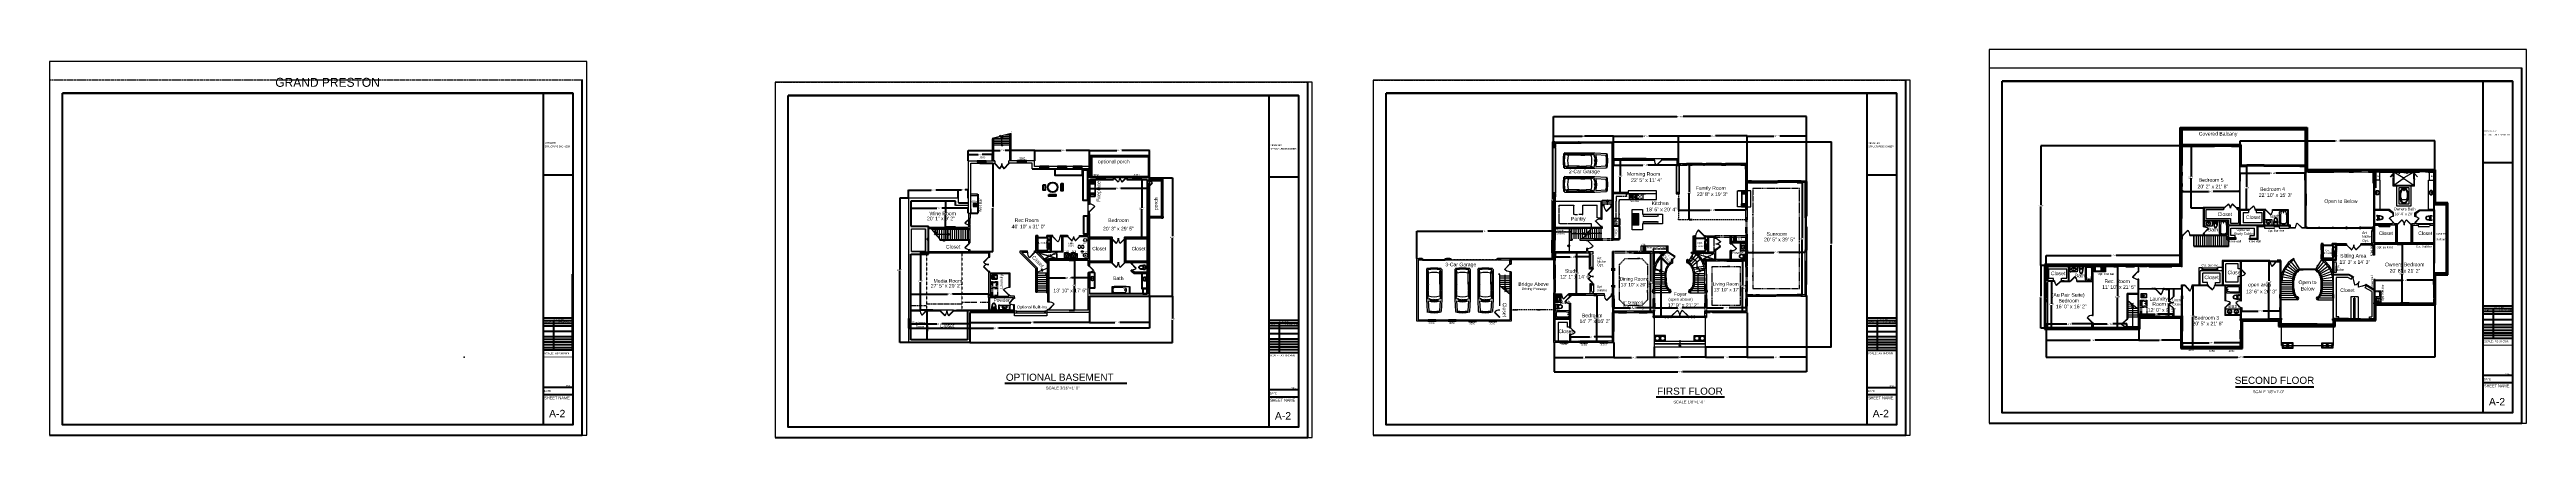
# Paper-space layout 'Layout2' of a CAD drawing. Header units: inches. Extents: x 0 to 109, y 0 to 17.
# The model-space entities are those that its viewports show. They can reach past a viewport. Long polylines and large blocks are cut down to what shows.
import ezdxf

# ---------------------------------------------------------------- set-up
doc = ezdxf.new("R2010")
doc.units = ezdxf.units.IN
doc.header["$MEASUREMENT"] = 0
doc.linetypes.add('ACAD_ISO02W100', pattern=[15, 12, -3])
doc.linetypes.add('ACAD_ISO08W100', pattern=[36, 24, -3, 6, -3])
for name, color, linetype, true_color in [('PDF2_Layer 1', 7, 'Continuous', 0xffffff), ('PDF2_Layer 2', 7, 'Continuous', 0x221f1f), ('PDF3_Layer 2', 7, 'Continuous', 0x221f1f), ('PDF4_Layer 2', 7, 'Continuous', 0x221f1f), ('PDF_Layer 1', 7, 'Continuous', 0xffffff), ('PDF_Layer 2', 7, 'Continuous', 0x221f1f)]:
    doc.layers.add(name, color=color, linetype=linetype, true_color=true_color)
for name, color, linetype in [('PDF2_Text', 7, 'Continuous'), ('PDF5_0', 7, 'Continuous'), ('PDF5_Border', 7, 'Continuous'), ('PDF5_TEXT', 7, 'Continuous'), ('PDF5_WALLELEV1-2', 7, 'Continuous'), ('PDF_Text', 7, 'Continuous')]:
    doc.layers.add(name, color=color, linetype=linetype)
doc.styles.add('PDF Arial', font='arial.ttf')
doc.styles.add('PDF Baskerville Old Face', font='')
doc.styles.get("Standard").update_dxf_attribs({"font": 'arial.ttf'})
doc.styles.get('PDF Baskerville Old Face').set_extended_font_data('Baskerville Old Face')
doc.dimstyles.get("Standard").update_dxf_attribs({"dimtxt": 6, "dimasz": 5, "dimexe": 0.18, "dimexo": 0.0625, "dimgap": 0.09, "dimtad": 0, "dimtih": 1, "dimtoh": 1, "dimdec": 0, "dimzin": 0, "dimdsep": 46, "dimlunit": 4, "dimtxsty": 'Standard', "dimblk": 'ARCHTICK', "dimcen": 0.09, "dimclrd": 3, "dimclre": 3, "dimclrt": 1, "dimadec": 0, "dimazin": 0, "dimtfac": 1, "dimtdec": 0, "dimtofl": 0, "dimtmove": 0, "dimatfit": 3, "dimfxl": 100, "dimtolj": 1, "dimtzin": 0, "dimarcsym": 0})

# ---------------------------------------------------------------- blocks, each defined once
blk = doc.blocks.new('_ArchTick')
at = {"color": 0, "linetype": 'ByBlock', "const_width": 0.15}
blk.add_lwpolyline([(-0.5, -0.5), (0.5, 0.5)], dxfattribs=at)
blk = doc.blocks.new('*D1')
at = {"color": 3, "lineweight": -2, "transparency": 16777216}
for p, q in [((1742, 1434), (1742, 1397)), ((1742, 1397), (1853, 1397)), ((1985, 1397), (1874, 1397)), ((1985, 1419), (1985, 1397))]:
    blk.add_line(p, q, dxfattribs=at)
at = {"layer": 'Defpoints', "color": 0, "transparency": 16777216}
for p in [(1742, 1434), (1985, 1419), (1985, 1397)]:
    blk.add_point(p, dxfattribs=at)
at = {"color": 3, "lineweight": -2, "transparency": 16777216, "xscale": 5, "yscale": 5, "zscale": 5, "rotation": 180}
blk.add_blockref('_ArchTick', (1742, 1397), dxfattribs=at)
at = {"color": 3, "lineweight": -2, "transparency": 16777216, "xscale": 5, "yscale": 5, "zscale": 5}
blk.add_blockref('_ArchTick', (1985, 1397), dxfattribs=at)
at = {"color": 1, "transparency": 16777216, "insert": (1863, 1397), "char_height": 6, "attachment_point": 5}
blk.add_mtext('\\A1;20\'-3"', dxfattribs=at)
blk = doc.blocks.new('*D2')
at = {"color": 3, "lineweight": -2, "transparency": 16777216}
for p, q in [((1242, 1482), (1242, 1449)), ((1732, 1482), (1732, 1449)), ((1242, 1449), (1474, 1449)), ((1732, 1449), (1500, 1449))]:
    blk.add_line(p, q, dxfattribs=at)
at = {"layer": 'Defpoints', "color": 0, "transparency": 16777216}
for p in [(1242, 1482), (1732, 1482), (1242, 1449)]:
    blk.add_point(p, dxfattribs=at)
at = {"color": 3, "lineweight": -2, "transparency": 16777216, "xscale": 5, "yscale": 5, "zscale": 5, "rotation": 180}
blk.add_blockref('_ArchTick', (1242, 1449), dxfattribs=at)
at = {"color": 3, "lineweight": -2, "transparency": 16777216, "xscale": 5, "yscale": 5, "zscale": 5}
blk.add_blockref('_ArchTick', (1732, 1449), dxfattribs=at)
at = {"color": 1, "transparency": 16777216, "insert": (1487, 1449), "char_height": 6, "attachment_point": 5}
blk.add_mtext('\\A1;40\'-10"', dxfattribs=at)
blk = doc.blocks.new('*D3')
at = {"color": 3, "lineweight": -2, "transparency": 16777216}
for p, q in [((989, 1321), (989, 1317)), ((989, 1317), (1099, 1317)), ((1230, 1317), (1120, 1317)), ((1230, 1297), (1230, 1317))]:
    blk.add_line(p, q, dxfattribs=at)
at = {"layer": 'Defpoints', "color": 0, "transparency": 16777216}
for p in [(989, 1321), (989, 1317), (1230, 1297)]:
    blk.add_point(p, dxfattribs=at)
at = {"color": 3, "lineweight": -2, "transparency": 16777216, "xscale": 5, "yscale": 5, "zscale": 5, "rotation": 180}
blk.add_blockref('_ArchTick', (989, 1317), dxfattribs=at)
at = {"color": 3, "lineweight": -2, "transparency": 16777216, "xscale": 5, "yscale": 5, "zscale": 5}
blk.add_blockref('_ArchTick', (1230, 1317), dxfattribs=at)
at = {"color": 1, "transparency": 16777216, "insert": (1109, 1317), "char_height": 6, "attachment_point": 5}
blk.add_mtext('\\A1;20\'-1"', dxfattribs=at)
blk = doc.blocks.new('*D4')
at = {"color": 3, "lineweight": -2, "transparency": 16777216}
for p, q in [((1177, 1347), (1135, 1347)), ((1135, 1347), (1135, 1295)), ((1135, 1237), (1135, 1289)), ((1177, 1237), (1135, 1237))]:
    blk.add_line(p, q, dxfattribs=at)
at = {"layer": 'Defpoints', "color": 0, "transparency": 16777216}
for p in [(1177, 1347), (1135, 1237), (1177, 1237)]:
    blk.add_point(p, dxfattribs=at)
at = {"color": 3, "lineweight": -2, "transparency": 16777216, "xscale": 5, "yscale": 5, "zscale": 5}
for p, rotation in [((1135, 1347), 90), ((1135, 1237), 270)]:
    blk.add_blockref('_ArchTick', p, dxfattribs=dict(at, rotation=rotation))
at = {"color": 1, "transparency": 16777216, "insert": (1135, 1292), "char_height": 6, "attachment_point": 5}
blk.add_mtext('\\A1;9\'-2"', dxfattribs=at)
blk = doc.blocks.new('*D5')
at = {"color": 3, "lineweight": -2, "transparency": 16777216}
for p, q in [((989, 942), (989, 955)), ((989, 955), (1143, 955)), ((1318, 955), (1164, 955)), ((1318, 941), (1318, 955))]:
    blk.add_line(p, q, dxfattribs=at)
at = {"layer": 'Defpoints', "color": 0, "transparency": 16777216}
for p in [(989, 942), (1318, 955), (1318, 941)]:
    blk.add_point(p, dxfattribs=at)
at = {"color": 3, "lineweight": -2, "transparency": 16777216, "xscale": 5, "yscale": 5, "zscale": 5, "rotation": 180}
blk.add_blockref('_ArchTick', (989, 955), dxfattribs=at)
at = {"color": 3, "lineweight": -2, "transparency": 16777216, "xscale": 5, "yscale": 5, "zscale": 5}
blk.add_blockref('_ArchTick', (1318, 955), dxfattribs=at)
at = {"color": 1, "transparency": 16777216, "insert": (1153, 955), "char_height": 6, "attachment_point": 5}
blk.add_mtext('\\A1;27\'-5"', dxfattribs=at)
blk = doc.blocks.new('*D6')
at = {"color": 3, "lineweight": -2, "transparency": 16777216}
for p, q in [((1082, 1129), (1030, 1129)), ((1030, 1129), (1030, 1011)), ((1030, 887), (1030, 1005)), ((1082, 887), (1030, 887))]:
    blk.add_line(p, q, dxfattribs=at)
at = {"layer": 'Defpoints', "color": 0, "transparency": 16777216}
for p in [(1030, 1129), (1082, 1129), (1082, 887)]:
    blk.add_point(p, dxfattribs=at)
at = {"color": 3, "lineweight": -2, "transparency": 16777216, "xscale": 5, "yscale": 5, "zscale": 5}
for p, rotation in [((1030, 1129), 90), ((1030, 887), 270)]:
    blk.add_blockref('_ArchTick', p, dxfattribs=dict(at, rotation=rotation))
at = {"color": 1, "transparency": 16777216, "insert": (1030, 1008), "char_height": 6, "attachment_point": 5}
blk.add_mtext('\\A1;20\'-2"', dxfattribs=at)
blk = doc.blocks.new('*D7')
at = {"color": 3, "lineweight": -2, "transparency": 16777216}
for p, q in [((1280, 1506), (1334, 1506)), ((1334, 1506), (1334, 1324)), ((1334, 1134), (1334, 1317)), ((1280, 1134), (1334, 1134))]:
    blk.add_line(p, q, dxfattribs=at)
at = {"layer": 'Defpoints', "color": 0, "transparency": 16777216}
for p in [(1280, 1506), (1334, 1506), (1280, 1134)]:
    blk.add_point(p, dxfattribs=at)
at = {"color": 3, "lineweight": -2, "transparency": 16777216, "xscale": 5, "yscale": 5, "zscale": 5}
for p, rotation in [((1334, 1506), 90), ((1334, 1134), 270)]:
    blk.add_blockref('_ArchTick', p, dxfattribs=dict(at, rotation=rotation))
at = {"color": 1, "transparency": 16777216, "insert": (1334, 1320), "char_height": 6, "attachment_point": 5}
blk.add_mtext("\\A1;31'", dxfattribs=at)
blk = doc.blocks.new('*D8')
at = {"color": 3, "lineweight": -2, "transparency": 16777216}
for p, q in [((1924, 1434), (1962, 1434)), ((1962, 1434), (1962, 1261)), ((1962, 1081), (1962, 1255)), ((1924, 1081), (1962, 1081))]:
    blk.add_line(p, q, dxfattribs=at)
at = {"layer": 'Defpoints', "color": 0, "transparency": 16777216}
for p in [(1924, 1434), (1962, 1434), (1924, 1081)]:
    blk.add_point(p, dxfattribs=at)
at = {"color": 3, "lineweight": -2, "transparency": 16777216, "xscale": 5, "yscale": 5, "zscale": 5}
for p, rotation in [((1962, 1434), 90), ((1962, 1081), 270)]:
    blk.add_blockref('_ArchTick', p, dxfattribs=dict(at, rotation=rotation))
at = {"color": 1, "transparency": 16777216, "insert": (1962, 1258), "char_height": 6, "attachment_point": 5}
blk.add_mtext('\\A1;29\'-5"', dxfattribs=at)
blk = doc.blocks.new('*D9')
at = {"color": 3, "lineweight": -2, "transparency": 16777216}
for p, q in [((1570, 1009), (1570, 1024)), ((1570, 1024), (1641, 1024)), ((1736, 1024), (1666, 1024)), ((1736, 1009), (1736, 1024))]:
    blk.add_line(p, q, dxfattribs=at)
at = {"layer": 'Defpoints', "color": 0, "transparency": 16777216}
for p in [(1570, 1009), (1736, 1024), (1736, 1009)]:
    blk.add_point(p, dxfattribs=at)
at = {"color": 3, "lineweight": -2, "transparency": 16777216, "xscale": 5, "yscale": 5, "zscale": 5, "rotation": 180}
blk.add_blockref('_ArchTick', (1570, 1024), dxfattribs=at)
at = {"color": 3, "lineweight": -2, "transparency": 16777216, "xscale": 5, "yscale": 5, "zscale": 5}
blk.add_blockref('_ArchTick', (1736, 1024), dxfattribs=at)
at = {"color": 1, "transparency": 16777216, "insert": (1653, 1024), "char_height": 6, "attachment_point": 5}
blk.add_mtext('\\A1;13\'-10"', dxfattribs=at)
blk = doc.blocks.new('*D10')
at = {"color": 3, "lineweight": -2, "transparency": 16777216}
for p, q in [((1656, 1098), (1678, 1098)), ((1677, 1098), (1677, 996)), ((1677, 887), (1677, 990)), ((1656, 887), (1678, 887))]:
    blk.add_line(p, q, dxfattribs=at)
at = {"layer": 'Defpoints', "color": 0, "transparency": 16777216}
for p in [(1656, 1098), (1656, 887), (1677, 887)]:
    blk.add_point(p, dxfattribs=at)
at = {"color": 3, "lineweight": -2, "transparency": 16777216, "xscale": 5, "yscale": 5, "zscale": 5}
for p, rotation in [((1677, 1098), 90), ((1677, 887), 270)]:
    blk.add_blockref('_ArchTick', p, dxfattribs=dict(at, rotation=rotation))
at = {"color": 1, "transparency": 16777216, "insert": (1677, 993), "char_height": 6, "attachment_point": 5}
blk.add_mtext('\\A1;17\'-6"', dxfattribs=at)
blk = doc.blocks.new('*D11')
at = {"color": 3, "lineweight": -2, "transparency": 16777216}
for p, q in [((979, 853), (979, 830)), ((1238, 856), (1238, 830)), ((979, 830), (1098, 830)), ((1238, 830), (1119, 830))]:
    blk.add_line(p, q, dxfattribs=at)
at = {"layer": 'Defpoints', "color": 0, "transparency": 16777216}
for p in [(979, 853), (1238, 856), (1238, 830)]:
    blk.add_point(p, dxfattribs=at)
at = {"color": 3, "lineweight": -2, "transparency": 16777216, "xscale": 5, "yscale": 5, "zscale": 5, "rotation": 180}
blk.add_blockref('_ArchTick', (979, 830), dxfattribs=at)
at = {"color": 3, "lineweight": -2, "transparency": 16777216, "xscale": 5, "yscale": 5, "zscale": 5}
blk.add_blockref('_ArchTick', (1238, 830), dxfattribs=at)
at = {"color": 1, "transparency": 16777216, "insert": (1108, 830), "char_height": 6, "attachment_point": 5}
blk.add_mtext('\\A1;21\'-7"', dxfattribs=at)
blk = doc.blocks.new('*D12')
at = {"color": 3, "lineweight": -2, "transparency": 16777216}
for p, q in [((1238, 877), (1238, 835)), ((1238, 835), (1495, 835)), ((1742, 835), (1506, 835)), ((1742, 877), (1742, 835))]:
    blk.add_line(p, q, dxfattribs=at)
at = {"layer": 'Defpoints', "color": 0, "transparency": 16777216}
for p in [(1238, 877), (1742, 877), (1742, 835)]:
    blk.add_point(p, dxfattribs=at)
at = {"color": 3, "lineweight": -2, "transparency": 16777216, "xscale": 5, "yscale": 5, "zscale": 5, "rotation": 180}
blk.add_blockref('_ArchTick', (1238, 835), dxfattribs=at)
at = {"color": 3, "lineweight": -2, "transparency": 16777216, "xscale": 5, "yscale": 5, "zscale": 5}
blk.add_blockref('_ArchTick', (1742, 835), dxfattribs=at)
at = {"color": 1, "transparency": 16777216, "insert": (1501, 835), "char_height": 6, "attachment_point": 5}
blk.add_mtext("\\A1;42'", dxfattribs=at)
blk = doc.blocks.new('*D13')
at = {"color": 3, "lineweight": -2, "transparency": 16777216}
for p, q in [((1742, 945), (1742, 835)), ((1995, 945), (1995, 835)), ((1742, 835), (1849, 835)), ((1995, 835), (1870, 835))]:
    blk.add_line(p, q, dxfattribs=at)
at = {"layer": 'Defpoints', "color": 0, "transparency": 16777216}
for p in [(1742, 945), (1995, 945), (1995, 835)]:
    blk.add_point(p, dxfattribs=at)
at = {"color": 3, "lineweight": -2, "transparency": 16777216, "xscale": 5, "yscale": 5, "zscale": 5, "rotation": 180}
blk.add_blockref('_ArchTick', (1742, 835), dxfattribs=at)
at = {"color": 3, "lineweight": -2, "transparency": 16777216, "xscale": 5, "yscale": 5, "zscale": 5}
blk.add_blockref('_ArchTick', (1995, 835), dxfattribs=at)
at = {"color": 1, "transparency": 16777216, "insert": (1860, 835), "char_height": 6, "attachment_point": 5}
blk.add_mtext('\\A1;21\'-1"', dxfattribs=at)
blk = doc.blocks.new('*D14')
at = {"color": 3, "lineweight": -2, "transparency": 16777216}
for p, q in [((1995, 945), (1995, 811)), ((979, 830), (979, 811)), ((979, 811), (1337, 811)), ((1995, 811), (1358, 811))]:
    blk.add_line(p, q, dxfattribs=at)
at = {"layer": 'Defpoints', "color": 0, "transparency": 16777216}
for p in [(1995, 945), (979, 830), (1995, 811)]:
    blk.add_point(p, dxfattribs=at)
at = {"color": 3, "lineweight": -2, "transparency": 16777216, "xscale": 5, "yscale": 5, "zscale": 5, "rotation": 180}
blk.add_blockref('_ArchTick', (979, 811), dxfattribs=at)
at = {"color": 3, "lineweight": -2, "transparency": 16777216, "xscale": 5, "yscale": 5, "zscale": 5}
blk.add_blockref('_ArchTick', (1995, 811), dxfattribs=at)
at = {"color": 1, "transparency": 16777216, "insert": (1348, 811), "char_height": 6, "attachment_point": 5}
blk.add_mtext('\\A1;84\'-8"', dxfattribs=at)
blk = doc.blocks.new('*D15')
at = {"color": 3, "lineweight": -2, "transparency": 16777216}
for p, q in [((979, 1359), (942, 1359)), ((942, 1359), (942, 1058)), ((942, 751), (942, 1052)), ((979, 751), (942, 751))]:
    blk.add_line(p, q, dxfattribs=at)
at = {"layer": 'Defpoints', "color": 0, "transparency": 16777216}
for p in [(942, 1359), (979, 1359), (979, 751)]:
    blk.add_point(p, dxfattribs=at)
at = {"color": 3, "lineweight": -2, "transparency": 16777216, "xscale": 5, "yscale": 5, "zscale": 5}
for p, rotation in [((942, 1359), 90), ((942, 751), 270)]:
    blk.add_blockref('_ArchTick', p, dxfattribs=dict(at, rotation=rotation))
at = {"color": 1, "transparency": 16777216, "insert": (942, 1055), "char_height": 6, "attachment_point": 5}
blk.add_mtext('\\A1;50\'-7"', dxfattribs=at)
blk = doc.blocks.new('*D16')
at = {"color": 3, "lineweight": -2, "transparency": 16777216}
for p, q in [((1995, 1444), (2092, 1444)), ((2092, 1444), (2092, 1198)), ((2092, 945), (2092, 1192)), ((1995, 945), (2092, 945))]:
    blk.add_line(p, q, dxfattribs=at)
at = {"layer": 'Defpoints', "color": 0, "transparency": 16777216}
for p in [(1995, 1444), (2092, 1444), (1995, 945)]:
    blk.add_point(p, dxfattribs=at)
at = {"color": 3, "lineweight": -2, "transparency": 16777216, "xscale": 5, "yscale": 5, "zscale": 5}
for p, rotation in [((2092, 1444), 90), ((2092, 945), 270)]:
    blk.add_blockref('_ArchTick', p, dxfattribs=dict(at, rotation=rotation))
at = {"color": 1, "transparency": 16777216, "insert": (2092, 1195), "char_height": 6, "attachment_point": 5}
blk.add_mtext('\\A1;41\'-7"', dxfattribs=at)
blk = doc.blocks.new('*D17')
at = {"color": 3, "lineweight": -2, "transparency": 16777216}
for p, q in [((1995, 945), (2092, 945)), ((2092, 945), (2092, 852)), ((2092, 751), (2092, 845)), ((1238, 751), (2092, 751))]:
    blk.add_line(p, q, dxfattribs=at)
at = {"layer": 'Defpoints', "color": 0, "transparency": 16777216}
for p in [(1995, 945), (2092, 945), (1238, 751)]:
    blk.add_point(p, dxfattribs=at)
at = {"color": 3, "lineweight": -2, "transparency": 16777216, "xscale": 5, "yscale": 5, "zscale": 5}
for p, rotation in [((2092, 945), 90), ((2092, 751), 270)]:
    blk.add_blockref('_ArchTick', p, dxfattribs=dict(at, rotation=rotation))
at = {"color": 1, "transparency": 16777216, "insert": (2092, 848), "char_height": 6, "attachment_point": 5}
blk.add_mtext('\\A1;16\'-2"', dxfattribs=at)
blk = doc.blocks.new('*D18')
at = {"color": 3, "lineweight": -2, "transparency": 16777216}
for p, q in [((979, 1359), (979, 1394)), ((979, 1394), (1074, 1394)), ((1189, 1394), (1094, 1394)), ((1189, 1359), (1189, 1394))]:
    blk.add_line(p, q, dxfattribs=at)
at = {"layer": 'Defpoints', "color": 0, "transparency": 16777216}
for p in [(979, 1394), (979, 1359), (1189, 1359)]:
    blk.add_point(p, dxfattribs=at)
at = {"color": 3, "lineweight": -2, "transparency": 16777216, "xscale": 5, "yscale": 5, "zscale": 5, "rotation": 180}
blk.add_blockref('_ArchTick', (979, 1394), dxfattribs=at)
at = {"color": 3, "lineweight": -2, "transparency": 16777216, "xscale": 5, "yscale": 5, "zscale": 5}
blk.add_blockref('_ArchTick', (1189, 1394), dxfattribs=at)
at = {"color": 1, "transparency": 16777216, "insert": (1084, 1394), "char_height": 6, "attachment_point": 5}
blk.add_mtext('\\A1;17\'-7"', dxfattribs=at)
blk = doc.blocks.new('*D19')
at = {"color": 3, "lineweight": -2, "transparency": 16777216}
for p, q in [((1189, 1359), (1189, 1394)), ((1189, 1394), (1202, 1394)), ((1230, 1394), (1218, 1394)), ((1230, 1359), (1230, 1394))]:
    blk.add_line(p, q, dxfattribs=at)
at = {"layer": 'Defpoints', "color": 0, "transparency": 16777216}
for p in [(1189, 1359), (1230, 1394), (1230, 1359)]:
    blk.add_point(p, dxfattribs=at)
at = {"color": 3, "lineweight": -2, "transparency": 16777216, "xscale": 5, "yscale": 5, "zscale": 5, "rotation": 180}
blk.add_blockref('_ArchTick', (1189, 1394), dxfattribs=at)
at = {"color": 3, "lineweight": -2, "transparency": 16777216, "xscale": 5, "yscale": 5, "zscale": 5}
blk.add_blockref('_ArchTick', (1230, 1394), dxfattribs=at)
at = {"color": 1, "transparency": 16777216, "insert": (1210, 1394), "char_height": 6, "attachment_point": 5}
blk.add_mtext('\\A1;3\'-4"', dxfattribs=at)
blk = doc.blocks.new('*D20')
at = {"color": 3, "lineweight": -2, "transparency": 16777216}
for p, q in [((1230, 1517), (1230, 1543)), ((1230, 1542), (1273, 1542)), ((1333, 1542), (1289, 1542)), ((1333, 1517), (1333, 1543))]:
    blk.add_line(p, q, dxfattribs=at)
at = {"layer": 'Defpoints', "color": 0, "transparency": 16777216}
for p in [(1230, 1516), (1333, 1542), (1333, 1516)]:
    blk.add_point(p, dxfattribs=at)
at = {"color": 3, "lineweight": -2, "transparency": 16777216, "xscale": 5, "yscale": 5, "zscale": 5, "rotation": 180}
blk.add_blockref('_ArchTick', (1230, 1542), dxfattribs=at)
at = {"color": 3, "lineweight": -2, "transparency": 16777216, "xscale": 5, "yscale": 5, "zscale": 5}
blk.add_blockref('_ArchTick', (1333, 1542), dxfattribs=at)
at = {"color": 1, "transparency": 16777216, "insert": (1281, 1542), "char_height": 6, "attachment_point": 5}
blk.add_mtext('\\A1;8\'-7"', dxfattribs=at)
blk = doc.blocks.new('*D21')
at = {"color": 3, "lineweight": -2, "transparency": 16777216}
for p, q in [((1230, 1517), (1230, 1561)), ((1230, 1561), (1366, 1561)), ((1511, 1561), (1387, 1561)), ((1511, 1517), (1511, 1561))]:
    blk.add_line(p, q, dxfattribs=at)
at = {"layer": 'Defpoints', "color": 0, "transparency": 16777216}
for p in [(1230, 1516), (1511, 1561), (1511, 1516)]:
    blk.add_point(p, dxfattribs=at)
at = {"color": 3, "lineweight": -2, "transparency": 16777216, "xscale": 5, "yscale": 5, "zscale": 5, "rotation": 180}
blk.add_blockref('_ArchTick', (1230, 1561), dxfattribs=at)
at = {"color": 3, "lineweight": -2, "transparency": 16777216, "xscale": 5, "yscale": 5, "zscale": 5}
blk.add_blockref('_ArchTick', (1511, 1561), dxfattribs=at)
at = {"color": 1, "transparency": 16777216, "insert": (1377, 1561), "char_height": 6, "attachment_point": 5}
blk.add_mtext('\\A1;23\'-5"', dxfattribs=at)
blk = doc.blocks.new('*D22')
at = {"color": 3, "lineweight": -2, "transparency": 16777216}
for p, q in [((1511, 1517), (1511, 1561)), ((1511, 1561), (1623, 1561)), ((1742, 1561), (1643, 1561)), ((1742, 1493), (1742, 1561))]:
    blk.add_line(p, q, dxfattribs=at)
at = {"layer": 'Defpoints', "color": 0, "transparency": 16777216}
for p in [(1511, 1516), (1742, 1561), (1742, 1492)]:
    blk.add_point(p, dxfattribs=at)
at = {"color": 3, "lineweight": -2, "transparency": 16777216, "xscale": 5, "yscale": 5, "zscale": 5, "rotation": 180}
blk.add_blockref('_ArchTick', (1511, 1561), dxfattribs=at)
at = {"color": 3, "lineweight": -2, "transparency": 16777216, "xscale": 5, "yscale": 5, "zscale": 5}
blk.add_blockref('_ArchTick', (1742, 1561), dxfattribs=at)
at = {"color": 1, "transparency": 16777216, "insert": (1633, 1561), "char_height": 6, "attachment_point": 5}
blk.add_mtext('\\A1;19\'-3"', dxfattribs=at)
blk = doc.blocks.new('*D23')
at = {"color": 3, "lineweight": -2, "transparency": 16777216}
for p, q in [((1742, 1445), (1742, 1561)), ((1742, 1561), (1857, 1561)), ((1995, 1561), (1878, 1561)), ((1995, 1445), (1995, 1561))]:
    blk.add_line(p, q, dxfattribs=at)
at = {"layer": 'Defpoints', "color": 0, "transparency": 16777216}
for p in [(1995, 1561), (1742, 1444), (1995, 1444)]:
    blk.add_point(p, dxfattribs=at)
at = {"color": 3, "lineweight": -2, "transparency": 16777216, "xscale": 5, "yscale": 5, "zscale": 5, "rotation": 180}
blk.add_blockref('_ArchTick', (1742, 1561), dxfattribs=at)
at = {"color": 3, "lineweight": -2, "transparency": 16777216, "xscale": 5, "yscale": 5, "zscale": 5}
blk.add_blockref('_ArchTick', (1995, 1561), dxfattribs=at)
at = {"color": 1, "transparency": 16777216, "insert": (1868, 1561), "char_height": 6, "attachment_point": 5}
blk.add_mtext('\\A1;21\'-1"', dxfattribs=at)
blk = doc.blocks.new('*D24')
at = {"color": 3, "lineweight": -2, "transparency": 16777216}
for p, q in [((4364, 838), (4364, 841)), ((4364, 841), (4441, 841)), ((4539, 841), (4462, 841)), ((4539, 838), (4539, 841))]:
    blk.add_line(p, q, dxfattribs=at)
at = {"layer": 'Defpoints', "color": 0, "transparency": 16777216}
for p in [(4364, 837), (4539, 841), (4539, 837)]:
    blk.add_point(p, dxfattribs=at)
at = {"color": 3, "lineweight": -2, "transparency": 16777216, "xscale": 5, "yscale": 5, "zscale": 5, "rotation": 180}
blk.add_blockref('_ArchTick', (4364, 841), dxfattribs=at)
at = {"color": 3, "lineweight": -2, "transparency": 16777216, "xscale": 5, "yscale": 5, "zscale": 5}
blk.add_blockref('_ArchTick', (4539, 841), dxfattribs=at)
at = {"color": 1, "transparency": 16777216, "insert": (4451, 841), "char_height": 6, "attachment_point": 5}
blk.add_mtext('\\A1;14\'-7"', dxfattribs=at)
blk = doc.blocks.new('*D25')
at = {"color": 3, "lineweight": -2, "transparency": 16777216}
for p, q in [((4460, 1017), (4473, 1017)), ((4473, 1017), (4473, 923)), ((4473, 823), (4473, 917)), ((4460, 823), (4473, 823))]:
    blk.add_line(p, q, dxfattribs=at)
at = {"layer": 'Defpoints', "color": 0, "transparency": 16777216}
for p in [(4460, 1017), (4473, 1017), (4460, 823)]:
    blk.add_point(p, dxfattribs=at)
at = {"color": 3, "lineweight": -2, "transparency": 16777216, "xscale": 5, "yscale": 5, "zscale": 5}
for p, rotation in [((4473, 1017), 90), ((4473, 823), 270)]:
    blk.add_blockref('_ArchTick', p, dxfattribs=dict(at, rotation=rotation))
at = {"color": 1, "transparency": 16777216, "insert": (4473, 920), "char_height": 6, "attachment_point": 5}
blk.add_mtext('\\A1;16\'-2"', dxfattribs=at)
blk = doc.blocks.new('*D26')
at = {"color": 3, "lineweight": -2, "transparency": 16777216}
for p, q in [((4298, 1196), (4298, 1178)), ((4298, 1178), (4360, 1178)), ((4443, 1178), (4380, 1178)), ((4443, 1196), (4443, 1178))]:
    blk.add_line(p, q, dxfattribs=at)
at = {"layer": 'Defpoints', "color": 0, "transparency": 16777216}
for p in [(4298, 1196), (4443, 1196), (4443, 1178)]:
    blk.add_point(p, dxfattribs=at)
at = {"color": 3, "lineweight": -2, "transparency": 16777216, "xscale": 5, "yscale": 5, "zscale": 5, "rotation": 180}
blk.add_blockref('_ArchTick', (4298, 1178), dxfattribs=at)
at = {"color": 3, "lineweight": -2, "transparency": 16777216, "xscale": 5, "yscale": 5, "zscale": 5}
blk.add_blockref('_ArchTick', (4443, 1178), dxfattribs=at)
at = {"color": 1, "transparency": 16777216, "insert": (4370, 1178), "char_height": 6, "attachment_point": 5}
blk.add_mtext('\\A1;12\'-1"', dxfattribs=at)
blk = doc.blocks.new('*D27')
at = {"color": 3, "lineweight": -2, "transparency": 16777216}
for p, q in [((4370, 1196), (4388, 1196)), ((4388, 1196), (4388, 1112)), ((4388, 1022), (4388, 1106)), ((4370, 1022), (4388, 1022))]:
    blk.add_line(p, q, dxfattribs=at)
at = {"layer": 'Defpoints', "color": 0, "transparency": 16777216}
for p in [(4370, 1196), (4370, 1022), (4388, 1022)]:
    blk.add_point(p, dxfattribs=at)
at = {"color": 3, "lineweight": -2, "transparency": 16777216, "xscale": 5, "yscale": 5, "zscale": 5}
for p, rotation in [((4388, 1196), 90), ((4388, 1022), 270)]:
    blk.add_blockref('_ArchTick', p, dxfattribs=dict(at, rotation=rotation))
at = {"color": 1, "transparency": 16777216, "insert": (4388, 1109), "char_height": 6, "attachment_point": 5}
blk.add_mtext('\\A1;14\'-6"', dxfattribs=at)
blk = doc.blocks.new('*D28')
at = {"color": 3, "lineweight": -2, "transparency": 16777216}
for p, q in [((4738, 1195), (4745, 1195)), ((4745, 1195), (4745, 1065)), ((4745, 929), (4745, 1059)), ((4738, 929), (4745, 929))]:
    blk.add_line(p, q, dxfattribs=at)
at = {"layer": 'Defpoints', "color": 0, "transparency": 16777216}
for p in [(4738, 1195), (4738, 929), (4745, 929)]:
    blk.add_point(p, dxfattribs=at)
at = {"color": 3, "lineweight": -2, "transparency": 16777216, "xscale": 5, "yscale": 5, "zscale": 5}
for p, rotation in [((4745, 1195), 90), ((4745, 929), 270)]:
    blk.add_blockref('_ArchTick', p, dxfattribs=dict(at, rotation=rotation))
at = {"color": 1, "transparency": 16777216, "insert": (4745, 1062), "char_height": 6, "attachment_point": 5}
blk.add_mtext('\\A1;22\'-2"', dxfattribs=at)
blk = doc.blocks.new('*D29')
at = {"color": 3, "lineweight": -2, "transparency": 16777216}
for p, q in [((4716, 983), (4716, 963)), ((4716, 963), (4812, 963)), ((4928, 963), (4832, 963)), ((4928, 983), (4928, 963))]:
    blk.add_line(p, q, dxfattribs=at)
at = {"layer": 'Defpoints', "color": 0, "transparency": 16777216}
for p in [(4716, 983), (4928, 983), (4928, 963)]:
    blk.add_point(p, dxfattribs=at)
at = {"color": 3, "lineweight": -2, "transparency": 16777216, "xscale": 5, "yscale": 5, "zscale": 5, "rotation": 180}
blk.add_blockref('_ArchTick', (4716, 963), dxfattribs=at)
at = {"color": 3, "lineweight": -2, "transparency": 16777216, "xscale": 5, "yscale": 5, "zscale": 5}
blk.add_blockref('_ArchTick', (4928, 963), dxfattribs=at)
at = {"color": 1, "transparency": 16777216, "insert": (4822, 963), "char_height": 6, "attachment_point": 5}
blk.add_mtext('\\A1;17\'-9"', dxfattribs=at)
blk = doc.blocks.new('*D30')
at = {"color": 3, "lineweight": -2, "transparency": 16777216}
for p, q in [((4544, 1001), (4544, 963)), ((4544, 963), (4615, 963)), ((4710, 963), (4640, 963)), ((4710, 1002), (4710, 963))]:
    blk.add_line(p, q, dxfattribs=at)
at = {"layer": 'Defpoints', "color": 0, "transparency": 16777216}
for p in [(4544, 1001), (4710, 1002), (4710, 963)]:
    blk.add_point(p, dxfattribs=at)
at = {"color": 3, "lineweight": -2, "transparency": 16777216, "xscale": 5, "yscale": 5, "zscale": 5, "rotation": 180}
blk.add_blockref('_ArchTick', (4544, 963), dxfattribs=at)
at = {"color": 3, "lineweight": -2, "transparency": 16777216, "xscale": 5, "yscale": 5, "zscale": 5}
blk.add_blockref('_ArchTick', (4710, 963), dxfattribs=at)
at = {"color": 1, "transparency": 16777216, "insert": (4627, 963), "char_height": 6, "attachment_point": 5}
blk.add_mtext('\\A1;13\'-10"', dxfattribs=at)
blk = doc.blocks.new('*D31')
at = {"color": 3, "lineweight": -2, "transparency": 16777216}
for p, q in [((4629, 1195), (4699, 1195)), ((4699, 1195), (4699, 1075)), ((4699, 949), (4699, 1069)), ((4629, 949), (4699, 949))]:
    blk.add_line(p, q, dxfattribs=at)
at = {"layer": 'Defpoints', "color": 0, "transparency": 16777216}
for p in [(4629, 1195), (4629, 949), (4699, 949)]:
    blk.add_point(p, dxfattribs=at)
at = {"color": 3, "lineweight": -2, "transparency": 16777216, "xscale": 5, "yscale": 5, "zscale": 5}
for p, rotation in [((4699, 1195), 90), ((4699, 949), 270)]:
    blk.add_blockref('_ArchTick', p, dxfattribs=dict(at, rotation=rotation))
at = {"color": 1, "transparency": 16777216, "insert": (4699, 1072), "char_height": 6, "attachment_point": 5}
blk.add_mtext('\\A1;20\'-6"', dxfattribs=at)
blk = doc.blocks.new('*D32')
at = {"color": 3, "lineweight": -2, "transparency": 16777216}
for p, q in [((4874, 1565), (4863, 1565)), ((4863, 1565), (4863, 1452)), ((4863, 1334), (4863, 1446)), ((4875, 1334), (4863, 1334))]:
    blk.add_line(p, q, dxfattribs=at)
at = {"layer": 'Defpoints', "color": 0, "transparency": 16777216}
for p in [(4874, 1565), (4863, 1334), (4875, 1334)]:
    blk.add_point(p, dxfattribs=at)
at = {"color": 3, "lineweight": -2, "transparency": 16777216, "xscale": 5, "yscale": 5, "zscale": 5}
for p, rotation in [((4863, 1565), 90), ((4863, 1334), 270)]:
    blk.add_blockref('_ArchTick', p, dxfattribs=dict(at, rotation=rotation))
at = {"color": 1, "transparency": 16777216, "insert": (4863, 1449), "char_height": 6, "attachment_point": 5}
blk.add_mtext('\\A1;19\'-3"', dxfattribs=at)
blk = doc.blocks.new('*D33')
at = {"color": 3, "lineweight": -2, "transparency": 16777216}
for p, q in [((5101, 1472), (5101, 1375)), ((4817, 1425), (4817, 1375)), ((4817, 1375), (4949, 1375)), ((5101, 1375), (4969, 1375))]:
    blk.add_line(p, q, dxfattribs=at)
at = {"layer": 'Defpoints', "color": 0, "transparency": 16777216}
for p in [(5101, 1472), (4817, 1425), (5101, 1375)]:
    blk.add_point(p, dxfattribs=at)
at = {"color": 3, "lineweight": -2, "transparency": 16777216, "xscale": 5, "yscale": 5, "zscale": 5, "rotation": 180}
blk.add_blockref('_ArchTick', (4817, 1375), dxfattribs=at)
at = {"color": 3, "lineweight": -2, "transparency": 16777216, "xscale": 5, "yscale": 5, "zscale": 5}
blk.add_blockref('_ArchTick', (5101, 1375), dxfattribs=at)
at = {"color": 1, "transparency": 16777216, "insert": (4959, 1375), "char_height": 6, "attachment_point": 5}
blk.add_mtext('\\A1;23\'-8"', dxfattribs=at)
blk = doc.blocks.new('*D34')
at = {"color": 3, "lineweight": -2, "transparency": 16777216}
for p, q in [((5106, 1205), (5106, 1197)), ((5106, 1197), (5218, 1197)), ((5351, 1197), (5239, 1197)), ((5351, 1205), (5351, 1197))]:
    blk.add_line(p, q, dxfattribs=at)
at = {"layer": 'Defpoints', "color": 0, "transparency": 16777216}
for p in [(5106, 1205), (5351, 1205), (5351, 1197)]:
    blk.add_point(p, dxfattribs=at)
at = {"color": 3, "lineweight": -2, "transparency": 16777216, "xscale": 5, "yscale": 5, "zscale": 5, "rotation": 180}
blk.add_blockref('_ArchTick', (5106, 1197), dxfattribs=at)
at = {"color": 3, "lineweight": -2, "transparency": 16777216, "xscale": 5, "yscale": 5, "zscale": 5}
blk.add_blockref('_ArchTick', (5351, 1197), dxfattribs=at)
at = {"color": 1, "transparency": 16777216, "insert": (5229, 1197), "char_height": 6, "attachment_point": 5}
blk.add_mtext('\\A1;20\'-5"', dxfattribs=at)
blk = doc.blocks.new('*D35')
at = {"color": 3, "lineweight": -2, "transparency": 16777216}
for p, q in [((5318, 1492), (5338, 1492)), ((5337, 1492), (5337, 1258)), ((5337, 1019), (5337, 1252)), ((5318, 1019), (5338, 1019))]:
    blk.add_line(p, q, dxfattribs=at)
at = {"layer": 'Defpoints', "color": 0, "transparency": 16777216}
for p in [(5318, 1492), (5337, 1492), (5318, 1019)]:
    blk.add_point(p, dxfattribs=at)
at = {"color": 3, "lineweight": -2, "transparency": 16777216, "xscale": 5, "yscale": 5, "zscale": 5}
for p, rotation in [((5337, 1492), 90), ((5337, 1019), 270)]:
    blk.add_blockref('_ArchTick', p, dxfattribs=dict(at, rotation=rotation))
at = {"color": 1, "transparency": 16777216, "insert": (5337, 1255), "char_height": 6, "attachment_point": 5}
blk.add_mtext('\\A1;39\'-5"', dxfattribs=at)
blk = doc.blocks.new('*D36')
at = {"color": 3, "lineweight": -2, "transparency": 16777216}
for p, q in [((5020, 1162), (5087, 1162)), ((5087, 1162), (5087, 1058)), ((5087, 949), (5087, 1052)), ((5020, 949), (5087, 949))]:
    blk.add_line(p, q, dxfattribs=at)
at = {"layer": 'Defpoints', "color": 0, "transparency": 16777216}
for p in [(5020, 1162), (5087, 1162), (5020, 949)]:
    blk.add_point(p, dxfattribs=at)
at = {"color": 3, "lineweight": -2, "transparency": 16777216, "xscale": 5, "yscale": 5, "zscale": 5}
for p, rotation in [((5087, 1162), 90), ((5087, 949), 270)]:
    blk.add_blockref('_ArchTick', p, dxfattribs=dict(at, rotation=rotation))
at = {"color": 1, "transparency": 16777216, "insert": (5087, 1055), "char_height": 6, "attachment_point": 5}
blk.add_mtext('\\A1;17\'-9"', dxfattribs=at)
blk = doc.blocks.new('*D37')
at = {"color": 3, "lineweight": -2, "transparency": 16777216}
for p, q in [((4935, 1002), (4935, 964)), ((4935, 964), (5006, 964)), ((5101, 964), (5030, 964)), ((5101, 1002), (5101, 964))]:
    blk.add_line(p, q, dxfattribs=at)
at = {"layer": 'Defpoints', "color": 0, "transparency": 16777216}
for p in [(4935, 1002), (5101, 1002), (5101, 964)]:
    blk.add_point(p, dxfattribs=at)
at = {"color": 3, "lineweight": -2, "transparency": 16777216, "xscale": 5, "yscale": 5, "zscale": 5, "rotation": 180}
blk.add_blockref('_ArchTick', (4935, 964), dxfattribs=at)
at = {"color": 3, "lineweight": -2, "transparency": 16777216, "xscale": 5, "yscale": 5, "zscale": 5}
blk.add_blockref('_ArchTick', (5101, 964), dxfattribs=at)
at = {"color": 1, "transparency": 16777216, "insert": (5018, 964), "char_height": 6, "attachment_point": 5}
blk.add_mtext('\\A1;13\'-10"', dxfattribs=at)
blk = doc.blocks.new('*D38')
at = {"color": 3, "lineweight": -2, "transparency": 16777216}
for p, q in [((4542, 1586), (4542, 1564)), ((4811, 1586), (4811, 1564)), ((4542, 1565), (4666, 1565)), ((4811, 1565), (4687, 1565))]:
    blk.add_line(p, q, dxfattribs=at)
at = {"layer": 'Defpoints', "color": 0, "transparency": 16777216}
for p in [(4542, 1586), (4811, 1586), (4542, 1565)]:
    blk.add_point(p, dxfattribs=at)
at = {"color": 3, "lineweight": -2, "transparency": 16777216, "xscale": 5, "yscale": 5, "zscale": 5, "rotation": 180}
blk.add_blockref('_ArchTick', (4542, 1565), dxfattribs=at)
at = {"color": 3, "lineweight": -2, "transparency": 16777216, "xscale": 5, "yscale": 5, "zscale": 5}
blk.add_blockref('_ArchTick', (4811, 1565), dxfattribs=at)
at = {"color": 1, "transparency": 16777216, "insert": (4677, 1565), "char_height": 6, "attachment_point": 5}
blk.add_mtext('\\A1;22\'-5"', dxfattribs=at)
blk = doc.blocks.new('*D39')
at = {"color": 3, "lineweight": -2, "transparency": 16777216}
for p, q in [((4697, 1586), (4571, 1586)), ((4571, 1586), (4571, 1521)), ((4571, 1450), (4571, 1515)), ((4574, 1450), (4571, 1450))]:
    blk.add_line(p, q, dxfattribs=at)
at = {"layer": 'Defpoints', "color": 0, "transparency": 16777216}
for p in [(4697, 1586), (4571, 1450), (4574, 1450)]:
    blk.add_point(p, dxfattribs=at)
at = {"color": 3, "lineweight": -2, "transparency": 16777216, "xscale": 5, "yscale": 5, "zscale": 5}
for p, rotation in [((4571, 1586), 90), ((4571, 1450), 270)]:
    blk.add_blockref('_ArchTick', p, dxfattribs=dict(at, rotation=rotation))
at = {"color": 1, "transparency": 16777216, "insert": (4571, 1518), "char_height": 6, "attachment_point": 5}
blk.add_mtext('\\A1;11\'-4"', dxfattribs=at)
blk = doc.blocks.new('*D40')
at = {"color": 3, "lineweight": -2, "transparency": 16777216}
for p, q in [((3714, 1172), (3714, 1286)), ((3714, 1286), (3993, 1286)), ((4292, 1286), (4014, 1286)), ((4292, 1172), (4292, 1286))]:
    blk.add_line(p, q, dxfattribs=at)
at = {"layer": 'Defpoints', "color": 0, "transparency": 16777216}
for p in [(4292, 1286), (3714, 1172), (4292, 1172)]:
    blk.add_point(p, dxfattribs=at)
at = {"color": 3, "lineweight": -2, "transparency": 16777216, "xscale": 5, "yscale": 5, "zscale": 5, "rotation": 180}
blk.add_blockref('_ArchTick', (3714, 1286), dxfattribs=at)
at = {"color": 3, "lineweight": -2, "transparency": 16777216, "xscale": 5, "yscale": 5, "zscale": 5}
blk.add_blockref('_ArchTick', (4292, 1286), dxfattribs=at)
at = {"color": 1, "transparency": 16777216, "insert": (4003, 1286), "char_height": 6, "attachment_point": 5}
blk.add_mtext('\\A1;48\'-2"', dxfattribs=at)
blk = doc.blocks.new('*D41')
at = {"color": 3, "lineweight": -2, "transparency": 16777216}
for p, q in [((4292, 817), (4292, 754)), ((4292, 754), (4413, 754)), ((4544, 754), (4424, 754)), ((4544, 817), (4544, 754))]:
    blk.add_line(p, q, dxfattribs=at)
at = {"layer": 'Defpoints', "color": 0, "transparency": 16777216}
for p in [(4292, 817), (4544, 817), (4544, 754)]:
    blk.add_point(p, dxfattribs=at)
at = {"color": 3, "lineweight": -2, "transparency": 16777216, "xscale": 5, "yscale": 5, "zscale": 5, "rotation": 180}
blk.add_blockref('_ArchTick', (4292, 754), dxfattribs=at)
at = {"color": 3, "lineweight": -2, "transparency": 16777216, "xscale": 5, "yscale": 5, "zscale": 5}
blk.add_blockref('_ArchTick', (4544, 754), dxfattribs=at)
at = {"color": 1, "transparency": 16777216, "insert": (4418, 754), "char_height": 6, "attachment_point": 5}
blk.add_mtext("\\A1;21'", dxfattribs=at)
blk = doc.blocks.new('*D42')
at = {"color": 3, "lineweight": -2, "transparency": 16777216}
for p, q in [((4544, 817), (4544, 754)), ((4544, 754), (4619, 754)), ((4715, 754), (4640, 754)), ((4715, 799), (4715, 754))]:
    blk.add_line(p, q, dxfattribs=at)
at = {"layer": 'Defpoints', "color": 0, "transparency": 16777216}
for p in [(4544, 817), (4715, 799), (4715, 754)]:
    blk.add_point(p, dxfattribs=at)
at = {"color": 3, "lineweight": -2, "transparency": 16777216, "xscale": 5, "yscale": 5, "zscale": 5, "rotation": 180}
blk.add_blockref('_ArchTick', (4544, 754), dxfattribs=at)
at = {"color": 3, "lineweight": -2, "transparency": 16777216, "xscale": 5, "yscale": 5, "zscale": 5}
blk.add_blockref('_ArchTick', (4715, 754), dxfattribs=at)
at = {"color": 1, "transparency": 16777216, "insert": (4630, 754), "char_height": 6, "attachment_point": 5}
blk.add_mtext('\\A1;14\'-2"', dxfattribs=at)
blk = doc.blocks.new('*D43')
at = {"color": 3, "lineweight": -2, "transparency": 16777216}
for p, q in [((4715, 799), (4715, 755)), ((4715, 755), (4818, 755)), ((4931, 755), (4828, 755)), ((4931, 799), (4931, 755))]:
    blk.add_line(p, q, dxfattribs=at)
at = {"layer": 'Defpoints', "color": 0, "transparency": 16777216}
for p in [(4715, 799), (4931, 799), (4931, 755)]:
    blk.add_point(p, dxfattribs=at)
at = {"color": 3, "lineweight": -2, "transparency": 16777216, "xscale": 5, "yscale": 5, "zscale": 5, "rotation": 180}
blk.add_blockref('_ArchTick', (4715, 755), dxfattribs=at)
at = {"color": 3, "lineweight": -2, "transparency": 16777216, "xscale": 5, "yscale": 5, "zscale": 5}
blk.add_blockref('_ArchTick', (4931, 755), dxfattribs=at)
at = {"color": 1, "transparency": 16777216, "insert": (4823, 755), "char_height": 6, "attachment_point": 5}
blk.add_mtext("\\A1;18'", dxfattribs=at)
blk = doc.blocks.new('*D44')
at = {"color": 3, "lineweight": -2, "transparency": 16777216}
for p, q in [((5106, 943), (5106, 755)), ((4931, 799), (4931, 755)), ((4931, 755), (5008, 755)), ((5106, 755), (5029, 755))]:
    blk.add_line(p, q, dxfattribs=at)
at = {"layer": 'Defpoints', "color": 0, "transparency": 16777216}
for p in [(5106, 943), (4931, 799), (5106, 755)]:
    blk.add_point(p, dxfattribs=at)
at = {"color": 3, "lineweight": -2, "transparency": 16777216, "xscale": 5, "yscale": 5, "zscale": 5, "rotation": 180}
blk.add_blockref('_ArchTick', (4931, 755), dxfattribs=at)
at = {"color": 3, "lineweight": -2, "transparency": 16777216, "xscale": 5, "yscale": 5, "zscale": 5}
blk.add_blockref('_ArchTick', (5106, 755), dxfattribs=at)
at = {"color": 1, "transparency": 16777216, "insert": (5019, 755), "char_height": 6, "attachment_point": 5}
blk.add_mtext('\\A1;14\'-8"', dxfattribs=at)
blk = doc.blocks.new('*D45')
at = {"color": 3, "lineweight": -2, "transparency": 16777216}
for p, q in [((5106, 943), (5106, 754)), ((5356, 1016), (5356, 754)), ((5106, 755), (5219, 755)), ((5356, 755), (5244, 755))]:
    blk.add_line(p, q, dxfattribs=at)
at = {"layer": 'Defpoints', "color": 0, "transparency": 16777216}
for p in [(5106, 943), (5356, 1016), (5356, 755)]:
    blk.add_point(p, dxfattribs=at)
at = {"color": 3, "lineweight": -2, "transparency": 16777216, "xscale": 5, "yscale": 5, "zscale": 5, "rotation": 180}
blk.add_blockref('_ArchTick', (5106, 755), dxfattribs=at)
at = {"color": 3, "lineweight": -2, "transparency": 16777216, "xscale": 5, "yscale": 5, "zscale": 5}
blk.add_blockref('_ArchTick', (5356, 755), dxfattribs=at)
at = {"color": 1, "transparency": 16777216, "insert": (5231, 755), "char_height": 6, "attachment_point": 5}
blk.add_mtext('\\A1;20\'-10"', dxfattribs=at)
blk = doc.blocks.new('*D46')
at = {"color": 3, "lineweight": -2, "transparency": 16777216}
for p, q in [((5356, 1013), (5356, 694)), ((4292, 817), (4292, 694)), ((4292, 695), (4814, 695)), ((5356, 695), (4835, 695))]:
    blk.add_line(p, q, dxfattribs=at)
at = {"layer": 'Defpoints', "color": 0, "transparency": 16777216}
for p in [(5356, 1013), (4292, 817), (5356, 695)]:
    blk.add_point(p, dxfattribs=at)
at = {"color": 3, "lineweight": -2, "transparency": 16777216, "xscale": 5, "yscale": 5, "zscale": 5, "rotation": 180}
blk.add_blockref('_ArchTick', (4292, 695), dxfattribs=at)
at = {"color": 3, "lineweight": -2, "transparency": 16777216, "xscale": 5, "yscale": 5, "zscale": 5}
blk.add_blockref('_ArchTick', (5356, 695), dxfattribs=at)
at = {"color": 1, "transparency": 16777216, "insert": (4824, 695), "char_height": 6, "attachment_point": 5}
blk.add_mtext('\\A1;88\'-8"', dxfattribs=at)
blk = doc.blocks.new('*D47')
at = {"color": 3, "lineweight": -2, "transparency": 16777216}
for p, q in [((4292, 1663), (4286, 1663)), ((4286, 1663), (4286, 1421)), ((4286, 1172), (4286, 1414)), ((4292, 1172), (4286, 1172))]:
    blk.add_line(p, q, dxfattribs=at)
at = {"layer": 'Defpoints', "color": 0, "transparency": 16777216}
for p in [(4286, 1663), (4292, 1663), (4292, 1172)]:
    blk.add_point(p, dxfattribs=at)
at = {"color": 3, "lineweight": -2, "transparency": 16777216, "xscale": 5, "yscale": 5, "zscale": 5}
for p, rotation in [((4286, 1663), 90), ((4286, 1172), 270)]:
    blk.add_blockref('_ArchTick', p, dxfattribs=dict(at, rotation=rotation))
at = {"color": 1, "transparency": 16777216, "insert": (4286, 1417), "char_height": 6, "attachment_point": 5}
blk.add_mtext("\\A1;41'", dxfattribs=at)
blk = doc.blocks.new('*D48')
at = {"color": 3, "lineweight": -2, "transparency": 16777216}
for p, q in [((4290, 1663), (4290, 1688)), ((4290, 1687), (4411, 1687)), ((4542, 1687), (4422, 1687)), ((4542, 1663), (4542, 1688))]:
    blk.add_line(p, q, dxfattribs=at)
at = {"layer": 'Defpoints', "color": 0, "transparency": 16777216}
for p in [(4542, 1687), (4290, 1663), (4542, 1663)]:
    blk.add_point(p, dxfattribs=at)
at = {"color": 3, "lineweight": -2, "transparency": 16777216, "xscale": 5, "yscale": 5, "zscale": 5, "rotation": 180}
blk.add_blockref('_ArchTick', (4290, 1687), dxfattribs=at)
at = {"color": 3, "lineweight": -2, "transparency": 16777216, "xscale": 5, "yscale": 5, "zscale": 5}
blk.add_blockref('_ArchTick', (4542, 1687), dxfattribs=at)
at = {"color": 1, "transparency": 16777216, "insert": (4416, 1687), "char_height": 6, "attachment_point": 5}
blk.add_mtext("\\A1;21'", dxfattribs=at)
blk = doc.blocks.new('*D49')
at = {"color": 3, "lineweight": -2, "transparency": 16777216}
for p, q in [((4542, 1591), (4542, 1688)), ((4542, 1687), (4667, 1687)), ((4817, 1687), (4692, 1687)), ((4817, 1591), (4817, 1688))]:
    blk.add_line(p, q, dxfattribs=at)
at = {"layer": 'Defpoints', "color": 0, "transparency": 16777216}
for p in [(4817, 1687), (4542, 1591), (4817, 1591)]:
    blk.add_point(p, dxfattribs=at)
at = {"color": 3, "lineweight": -2, "transparency": 16777216, "xscale": 5, "yscale": 5, "zscale": 5, "rotation": 180}
blk.add_blockref('_ArchTick', (4542, 1687), dxfattribs=at)
at = {"color": 3, "lineweight": -2, "transparency": 16777216, "xscale": 5, "yscale": 5, "zscale": 5}
blk.add_blockref('_ArchTick', (4817, 1687), dxfattribs=at)
at = {"color": 1, "transparency": 16777216, "insert": (4680, 1687), "char_height": 6, "attachment_point": 5}
blk.add_mtext('\\A1;22\'-11"', dxfattribs=at)
blk = doc.blocks.new('*D50')
at = {"color": 3, "lineweight": -2, "transparency": 16777216}
for p, q in [((4817, 1570), (4817, 1688)), ((4817, 1688), (4951, 1688)), ((5106, 1688), (4972, 1688)), ((5106, 1570), (5106, 1688))]:
    blk.add_line(p, q, dxfattribs=at)
at = {"layer": 'Defpoints', "color": 0, "transparency": 16777216}
for p in [(5106, 1688), (4817, 1570), (5106, 1570)]:
    blk.add_point(p, dxfattribs=at)
at = {"color": 3, "lineweight": -2, "transparency": 16777216, "xscale": 5, "yscale": 5, "zscale": 5, "rotation": 180}
blk.add_blockref('_ArchTick', (4817, 1688), dxfattribs=at)
at = {"color": 3, "lineweight": -2, "transparency": 16777216, "xscale": 5, "yscale": 5, "zscale": 5}
blk.add_blockref('_ArchTick', (5106, 1688), dxfattribs=at)
at = {"color": 1, "transparency": 16777216, "insert": (4962, 1688), "char_height": 6, "attachment_point": 5}
blk.add_mtext('\\A1;24\'-2"', dxfattribs=at)
blk = doc.blocks.new('*D51')
at = {"color": 3, "lineweight": -2, "transparency": 16777216}
for p, q in [((5107, 1497), (5107, 1687)), ((5107, 1687), (5219, 1687)), ((5356, 1687), (5244, 1687)), ((5356, 1497), (5356, 1687))]:
    blk.add_line(p, q, dxfattribs=at)
at = {"layer": 'Defpoints', "color": 0, "transparency": 16777216}
for p in [(5356, 1687), (5107, 1497), (5356, 1497)]:
    blk.add_point(p, dxfattribs=at)
at = {"color": 3, "lineweight": -2, "transparency": 16777216, "xscale": 5, "yscale": 5, "zscale": 5, "rotation": 180}
blk.add_blockref('_ArchTick', (5107, 1687), dxfattribs=at)
at = {"color": 3, "lineweight": -2, "transparency": 16777216, "xscale": 5, "yscale": 5, "zscale": 5}
blk.add_blockref('_ArchTick', (5356, 1687), dxfattribs=at)
at = {"color": 1, "transparency": 16777216, "insert": (5232, 1687), "char_height": 6, "attachment_point": 5}
blk.add_mtext('\\A1;20\'-10"', dxfattribs=at)
blk = doc.blocks.new('*D52')
at = {"color": 3, "lineweight": -2, "transparency": 16777216}
for p, q in [((4290, 1663), (4290, 1769)), ((4290, 1769), (4811, 1769)), ((5356, 1769), (4836, 1769)), ((5356, 1497), (5356, 1769))]:
    blk.add_line(p, q, dxfattribs=at)
at = {"layer": 'Defpoints', "color": 0, "transparency": 16777216}
for p in [(5356, 1769), (4290, 1663), (5356, 1497)]:
    blk.add_point(p, dxfattribs=at)
at = {"color": 3, "lineweight": -2, "transparency": 16777216, "xscale": 5, "yscale": 5, "zscale": 5, "rotation": 180}
blk.add_blockref('_ArchTick', (4290, 1769), dxfattribs=at)
at = {"color": 3, "lineweight": -2, "transparency": 16777216, "xscale": 5, "yscale": 5, "zscale": 5}
blk.add_blockref('_ArchTick', (5356, 1769), dxfattribs=at)
at = {"color": 1, "transparency": 16777216, "insert": (4823, 1769), "char_height": 6, "attachment_point": 5}
blk.add_mtext('\\A1;88\'-10"', dxfattribs=at)
blk = doc.blocks.new('*D53')
at = {"color": 3, "lineweight": -2, "transparency": 16777216}
for p, q in [((4542, 1663), (5461, 1663)), ((5461, 1663), (5461, 1234)), ((5461, 799), (5461, 1228)), ((4931, 799), (5461, 799))]:
    blk.add_line(p, q, dxfattribs=at)
at = {"layer": 'Defpoints', "color": 0, "transparency": 16777216}
for p in [(4542, 1663), (5461, 1663), (4931, 799)]:
    blk.add_point(p, dxfattribs=at)
at = {"color": 3, "lineweight": -2, "transparency": 16777216, "xscale": 5, "yscale": 5, "zscale": 5}
for p, rotation in [((5461, 1663), 90), ((5461, 799), 270)]:
    blk.add_blockref('_ArchTick', p, dxfattribs=dict(at, rotation=rotation))
at = {"color": 1, "transparency": 16777216, "insert": (5461, 1231), "char_height": 6, "attachment_point": 5}
blk.add_mtext("\\A1;72'", dxfattribs=at)
blk = doc.blocks.new('*D54')
at = {"layer": 'Defpoints', "color": 0, "transparency": 16777216}
for p in [(6664, 3217), (6858, 3235), (6858, 3220)]:
    blk.add_point(p, dxfattribs=at)
at = {"layer": 'PDF_Layer 2', "color": 3, "lineweight": -2, "transparency": 16777216}
for p, q in [((6664, 3217), (6664, 3235)), ((6664, 3235), (6751, 3235)), ((6858, 3235), (6771, 3235)), ((6858, 3220), (6858, 3235))]:
    blk.add_line(p, q, dxfattribs=at)
at = {"layer": 'PDF_Layer 2', "color": 3, "lineweight": -2, "transparency": 16777216, "xscale": 5, "yscale": 5, "zscale": 5, "rotation": 180}
blk.add_blockref('_ArchTick', (6664, 3235), dxfattribs=at)
at = {"layer": 'PDF_Layer 2', "color": 3, "lineweight": -2, "transparency": 16777216, "xscale": 5, "yscale": 5, "zscale": 5}
blk.add_blockref('_ArchTick', (6858, 3235), dxfattribs=at)
at = {"layer": 'PDF_Layer 2', "color": 1, "transparency": 16777216, "insert": (6761, 3235), "char_height": 6, "attachment_point": 5}
blk.add_mtext('\\A1;16\'-2"', dxfattribs=at)
blk = doc.blocks.new('*D55')
at = {"layer": 'Defpoints', "color": 0, "transparency": 16777216}
for p in [(6685, 3413), (6686, 3413), (6685, 3220)]:
    blk.add_point(p, dxfattribs=at)
at = {"layer": 'PDF_Layer 2', "color": 3, "lineweight": -2, "transparency": 16777216}
for p, q in [((6685, 3413), (6686, 3413)), ((6686, 3413), (6686, 3320)), ((6686, 3220), (6686, 3314)), ((6685, 3220), (6686, 3220))]:
    blk.add_line(p, q, dxfattribs=at)
at = {"layer": 'PDF_Layer 2', "color": 3, "lineweight": -2, "transparency": 16777216, "xscale": 5, "yscale": 5, "zscale": 5}
for p, rotation in [((6686, 3413), 90), ((6686, 3220), 270)]:
    blk.add_blockref('_ArchTick', p, dxfattribs=dict(at, rotation=rotation))
at = {"layer": 'PDF_Layer 2', "color": 1, "transparency": 16777216, "insert": (6686, 3317), "char_height": 6, "attachment_point": 5}
blk.add_mtext('\\A1;16\'-1"', dxfattribs=at)
blk = doc.blocks.new('*D56')
at = {"layer": 'Defpoints', "color": 0, "transparency": 16777216}
for p in [(6948, 3477), (6964, 3477), (6948, 3220)]:
    blk.add_point(p, dxfattribs=at)
at = {"layer": 'PDF_Layer 2', "color": 3, "lineweight": -2, "transparency": 16777216}
for p, q in [((6948, 3477), (6964, 3477)), ((6964, 3477), (6964, 3352)), ((6964, 3220), (6964, 3346)), ((6948, 3220), (6964, 3220))]:
    blk.add_line(p, q, dxfattribs=at)
at = {"layer": 'PDF_Layer 2', "color": 3, "lineweight": -2, "transparency": 16777216, "xscale": 5, "yscale": 5, "zscale": 5}
for p, rotation in [((6964, 3477), 90), ((6964, 3220), 270)]:
    blk.add_blockref('_ArchTick', p, dxfattribs=dict(at, rotation=rotation))
at = {"layer": 'PDF_Layer 2', "color": 1, "transparency": 16777216, "insert": (6964, 3349), "char_height": 6, "attachment_point": 5}
blk.add_mtext('\\A1;21\'-5"', dxfattribs=at)
blk = doc.blocks.new('*D57')
at = {"layer": 'Defpoints', "color": 0, "transparency": 16777216}
for p in [(7602, 3498), (7650, 3498), (7658, 3255)]:
    blk.add_point(p, dxfattribs=at)
at = {"layer": 'PDF_Layer 2', "color": 3, "lineweight": -2, "transparency": 16777216}
for p, q in [((7650, 3498), (7602, 3498)), ((7602, 3498), (7602, 3416)), ((7602, 3255), (7602, 3409)), ((7658, 3255), (7602, 3255))]:
    blk.add_line(p, q, dxfattribs=at)
at = {"layer": 'PDF_Layer 2', "color": 3, "lineweight": -2, "transparency": 16777216, "xscale": 5, "yscale": 5, "zscale": 5}
for p, rotation in [((7602, 3498), 90), ((7602, 3255), 270)]:
    blk.add_blockref('_ArchTick', p, dxfattribs=dict(at, rotation=rotation))
at = {"layer": 'PDF_Layer 2', "color": 1, "transparency": 16777216, "insert": (7602, 3412), "char_height": 6, "attachment_point": 5}
blk.add_mtext('\\A1;20\'-3"', dxfattribs=at)
blk = doc.blocks.new('*D58')
at = {"layer": 'Defpoints', "color": 0, "transparency": 16777216}
for p in [(7236, 3799), (7478, 3799), (7478, 3793)]:
    blk.add_point(p, dxfattribs=at)
at = {"layer": 'PDF_Layer 2', "color": 3, "lineweight": -2, "transparency": 16777216}
for p, q in [((7236, 3799), (7236, 3793)), ((7236, 3793), (7347, 3793)), ((7478, 3793), (7367, 3793)), ((7478, 3799), (7478, 3793))]:
    blk.add_line(p, q, dxfattribs=at)
at = {"layer": 'PDF_Layer 2', "color": 3, "lineweight": -2, "transparency": 16777216, "xscale": 5, "yscale": 5, "zscale": 5, "rotation": 180}
blk.add_blockref('_ArchTick', (7236, 3793), dxfattribs=at)
at = {"layer": 'PDF_Layer 2', "color": 3, "lineweight": -2, "transparency": 16777216, "xscale": 5, "yscale": 5, "zscale": 5}
blk.add_blockref('_ArchTick', (7478, 3793), dxfattribs=at)
at = {"layer": 'PDF_Layer 2', "color": 1, "transparency": 16777216, "insert": (7357, 3793), "char_height": 6, "attachment_point": 5}
blk.add_mtext('\\A1;20\'-2"', dxfattribs=at)
blk = doc.blocks.new('*D59')
at = {"layer": 'Defpoints', "color": 0, "transparency": 16777216}
for p in [(7307, 3982), (7274, 3723), (7329, 3723)]:
    blk.add_point(p, dxfattribs=at)
at = {"layer": 'PDF_Layer 2', "color": 3, "lineweight": -2, "transparency": 16777216}
for p, q in [((7307, 3982), (7274, 3982)), ((7274, 3982), (7274, 3856)), ((7274, 3723), (7274, 3849)), ((7329, 3723), (7274, 3723))]:
    blk.add_line(p, q, dxfattribs=at)
at = {"layer": 'PDF_Layer 2', "color": 3, "lineweight": -2, "transparency": 16777216, "xscale": 5, "yscale": 5, "zscale": 5}
for p, rotation in [((7274, 3982), 90), ((7274, 3723), 270)]:
    blk.add_blockref('_ArchTick', p, dxfattribs=dict(at, rotation=rotation))
at = {"layer": 'PDF_Layer 2', "color": 1, "transparency": 16777216, "insert": (7274, 3852), "char_height": 6, "attachment_point": 5}
blk.add_mtext('\\A1;21\'-8"', dxfattribs=at)
blk = doc.blocks.new('*D60')
at = {"layer": 'Defpoints', "color": 0, "transparency": 16777216}
for p in [(7481, 3900), (7508, 3900), (7481, 3717)]:
    blk.add_point(p, dxfattribs=at)
at = {"layer": 'PDF_Layer 2', "color": 3, "lineweight": -2, "transparency": 16777216}
for p, q in [((7482, 3900), (7509, 3900)), ((7508, 3900), (7508, 3812)), ((7508, 3717), (7508, 3805)), ((7482, 3717), (7509, 3717))]:
    blk.add_line(p, q, dxfattribs=at)
at = {"layer": 'PDF_Layer 2', "color": 3, "lineweight": -2, "transparency": 16777216, "xscale": 5, "yscale": 5, "zscale": 5}
for p, rotation in [((7508, 3900), 90), ((7508, 3717), 270)]:
    blk.add_blockref('_ArchTick', p, dxfattribs=dict(at, rotation=rotation))
at = {"layer": 'PDF_Layer 2', "color": 1, "transparency": 16777216, "insert": (7508, 3809), "char_height": 6, "attachment_point": 5}
blk.add_mtext('\\A1;15\'-3"', dxfattribs=at)
blk = doc.blocks.new('*D61')
at = {"layer": 'Defpoints', "color": 0, "transparency": 16777216}
for p in [(7481, 3870), (7481, 3837), (7755, 3841)]:
    blk.add_point(p, dxfattribs=at)
at = {"layer": 'PDF_Layer 2', "color": 3, "lineweight": -2, "transparency": 16777216}
for p, q in [((7481, 3837), (7481, 3870)), ((7481, 3870), (7606, 3870)), ((7755, 3870), (7631, 3870)), ((7755, 3841), (7755, 3870))]:
    blk.add_line(p, q, dxfattribs=at)
at = {"layer": 'PDF_Layer 2', "color": 3, "lineweight": -2, "transparency": 16777216, "xscale": 5, "yscale": 5, "zscale": 5, "rotation": 180}
blk.add_blockref('_ArchTick', (7481, 3870), dxfattribs=at)
at = {"layer": 'PDF_Layer 2', "color": 3, "lineweight": -2, "transparency": 16777216, "xscale": 5, "yscale": 5, "zscale": 5}
blk.add_blockref('_ArchTick', (7755, 3870), dxfattribs=at)
at = {"layer": 'PDF_Layer 2', "color": 1, "transparency": 16777216, "insert": (7618, 3870), "char_height": 6, "attachment_point": 5}
blk.add_mtext('\\A1;22\'-10"', dxfattribs=at)
blk = doc.blocks.new('*D62')
at = {"layer": 'Defpoints', "color": 0, "transparency": 16777216}
for p in [(6862, 3220), (7004, 3235), (7004, 3220)]:
    blk.add_point(p, dxfattribs=at)
at = {"layer": 'PDF_Layer 2', "color": 3, "lineweight": -2, "transparency": 16777216}
for p, q in [((6862, 3220), (6862, 3235)), ((6862, 3235), (6920, 3235)), ((7004, 3235), (6945, 3235)), ((7004, 3220), (7004, 3235))]:
    blk.add_line(p, q, dxfattribs=at)
at = {"layer": 'PDF_Layer 2', "color": 3, "lineweight": -2, "transparency": 16777216, "xscale": 5, "yscale": 5, "zscale": 5, "rotation": 180}
blk.add_blockref('_ArchTick', (6862, 3235), dxfattribs=at)
at = {"layer": 'PDF_Layer 2', "color": 3, "lineweight": -2, "transparency": 16777216, "xscale": 5, "yscale": 5, "zscale": 5}
blk.add_blockref('_ArchTick', (7004, 3235), dxfattribs=at)
at = {"layer": 'PDF_Layer 2', "color": 1, "transparency": 16777216, "insert": (6933, 3235), "char_height": 6, "attachment_point": 5}
blk.add_mtext('\\A1;11\'-10"', dxfattribs=at)
blk = doc.blocks.new('*D63')
at = {"layer": 'Defpoints', "color": 0, "transparency": 16777216}
for p in [(7167, 3381), (7167, 3268), (7180, 3268)]:
    blk.add_point(p, dxfattribs=at)
at = {"layer": 'PDF_Layer 2', "color": 3, "lineweight": -2, "transparency": 16777216}
for p, q in [((7167, 3381), (7180, 3381)), ((7180, 3381), (7180, 3328)), ((7167, 3268), (7180, 3268)), ((7180, 3268), (7180, 3321))]:
    blk.add_line(p, q, dxfattribs=at)
at = {"layer": 'PDF_Layer 2', "color": 3, "lineweight": -2, "transparency": 16777216, "xscale": 5, "yscale": 5, "zscale": 5}
for p, rotation in [((7180, 3381), 90), ((7180, 3268), 270)]:
    blk.add_blockref('_ArchTick', p, dxfattribs=dict(at, rotation=rotation))
at = {"layer": 'PDF_Layer 2', "color": 1, "transparency": 16777216, "insert": (7180, 3325), "char_height": 6, "attachment_point": 5}
blk.add_mtext('\\A1;9\'-5"', dxfattribs=at)
blk = doc.blocks.new('*D64')
at = {"layer": 'Defpoints', "color": 0, "transparency": 16777216}
for p in [(7054, 3276), (7054, 3268), (7199, 3268)]:
    blk.add_point(p, dxfattribs=at)
at = {"layer": 'PDF_Layer 2', "color": 3, "lineweight": -2, "transparency": 16777216}
for p, q in [((7054, 3268), (7054, 3276)), ((7054, 3276), (7122, 3276)), ((7199, 3276), (7132, 3276)), ((7199, 3268), (7199, 3276))]:
    blk.add_line(p, q, dxfattribs=at)
at = {"layer": 'PDF_Layer 2', "color": 3, "lineweight": -2, "transparency": 16777216, "xscale": 5, "yscale": 5, "zscale": 5, "rotation": 180}
blk.add_blockref('_ArchTick', (7054, 3276), dxfattribs=at)
at = {"layer": 'PDF_Layer 2', "color": 3, "lineweight": -2, "transparency": 16777216, "xscale": 5, "yscale": 5, "zscale": 5}
blk.add_blockref('_ArchTick', (7199, 3276), dxfattribs=at)
at = {"layer": 'PDF_Layer 2', "color": 1, "transparency": 16777216, "insert": (7127, 3276), "char_height": 6, "attachment_point": 5}
blk.add_mtext("\\A1;12'", dxfattribs=at)
blk = doc.blocks.new('*D65')
at = {"layer": 'Defpoints', "color": 0, "transparency": 16777216}
for p in [(7238, 3139), (7483, 3156), (7483, 3139)]:
    blk.add_point(p, dxfattribs=at)
at = {"layer": 'PDF_Layer 2', "color": 3, "lineweight": -2, "transparency": 16777216}
for p, q in [((7238, 3139), (7238, 3156)), ((7238, 3156), (7350, 3156)), ((7483, 3156), (7371, 3156)), ((7483, 3139), (7483, 3156))]:
    blk.add_line(p, q, dxfattribs=at)
at = {"layer": 'PDF_Layer 2', "color": 3, "lineweight": -2, "transparency": 16777216, "xscale": 5, "yscale": 5, "zscale": 5, "rotation": 180}
blk.add_blockref('_ArchTick', (7238, 3156), dxfattribs=at)
at = {"layer": 'PDF_Layer 2', "color": 3, "lineweight": -2, "transparency": 16777216, "xscale": 5, "yscale": 5, "zscale": 5}
blk.add_blockref('_ArchTick', (7483, 3156), dxfattribs=at)
at = {"layer": 'PDF_Layer 2', "color": 1, "transparency": 16777216, "insert": (7361, 3156), "char_height": 6, "attachment_point": 5}
blk.add_mtext('\\A1;20\'-5"', dxfattribs=at)
blk = doc.blocks.new('*D66')
at = {"layer": 'Defpoints', "color": 0, "transparency": 16777216}
for p in [(7345, 3397), (7282, 3139), (7345, 3139)]:
    blk.add_point(p, dxfattribs=at)
at = {"layer": 'PDF_Layer 2', "color": 3, "lineweight": -2, "transparency": 16777216}
for p, q in [((7345, 3397), (7282, 3397)), ((7282, 3397), (7282, 3271)), ((7282, 3139), (7282, 3265)), ((7345, 3139), (7282, 3139))]:
    blk.add_line(p, q, dxfattribs=at)
at = {"layer": 'PDF_Layer 2', "color": 3, "lineweight": -2, "transparency": 16777216, "xscale": 5, "yscale": 5, "zscale": 5}
for p, rotation in [((7282, 3397), 90), ((7282, 3139), 270)]:
    blk.add_blockref('_ArchTick', p, dxfattribs=dict(at, rotation=rotation))
at = {"layer": 'PDF_Layer 2', "color": 1, "transparency": 16777216, "insert": (7282, 3268), "char_height": 6, "attachment_point": 5}
blk.add_mtext('\\A1;21\'-6"', dxfattribs=at)
blk = doc.blocks.new('*D67')
at = {"layer": 'Defpoints', "color": 0, "transparency": 16777216}
for p in [(7486, 3304), (7648, 3304), (7648, 3289)]:
    blk.add_point(p, dxfattribs=at)
at = {"layer": 'PDF_Layer 2', "color": 3, "lineweight": -2, "transparency": 16777216}
for p, q in [((7486, 3304), (7486, 3289)), ((7486, 3289), (7557, 3289)), ((7648, 3289), (7578, 3289)), ((7648, 3304), (7648, 3289))]:
    blk.add_line(p, q, dxfattribs=at)
at = {"layer": 'PDF_Layer 2', "color": 3, "lineweight": -2, "transparency": 16777216, "xscale": 5, "yscale": 5, "zscale": 5, "rotation": 180}
blk.add_blockref('_ArchTick', (7486, 3289), dxfattribs=at)
at = {"layer": 'PDF_Layer 2', "color": 3, "lineweight": -2, "transparency": 16777216, "xscale": 5, "yscale": 5, "zscale": 5}
blk.add_blockref('_ArchTick', (7648, 3289), dxfattribs=at)
at = {"layer": 'PDF_Layer 2', "color": 1, "transparency": 16777216, "insert": (7567, 3289), "char_height": 6, "attachment_point": 5}
blk.add_mtext('\\A1;13\'-6"', dxfattribs=at)
blk = doc.blocks.new('*D68')
at = {"layer": 'Defpoints', "color": 0, "transparency": 16777216}
for p in [(8049, 3401), (8297, 3419), (8297, 3401)]:
    blk.add_point(p, dxfattribs=at)
at = {"layer": 'PDF_Layer 2', "color": 3, "lineweight": -2, "transparency": 16777216}
for p, q in [((8049, 3401), (8049, 3420)), ((8049, 3419), (8163, 3419)), ((8297, 3419), (8184, 3419)), ((8297, 3401), (8297, 3420))]:
    blk.add_line(p, q, dxfattribs=at)
at = {"layer": 'PDF_Layer 2', "color": 3, "lineweight": -2, "transparency": 16777216, "xscale": 5, "yscale": 5, "zscale": 5, "rotation": 180}
blk.add_blockref('_ArchTick', (8049, 3419), dxfattribs=at)
at = {"layer": 'PDF_Layer 2', "color": 3, "lineweight": -2, "transparency": 16777216, "xscale": 5, "yscale": 5, "zscale": 5}
blk.add_blockref('_ArchTick', (8297, 3419), dxfattribs=at)
at = {"layer": 'PDF_Layer 2', "color": 1, "transparency": 16777216, "insert": (8173, 3419), "char_height": 6, "attachment_point": 5}
blk.add_mtext('\\A1;20\'-8"', dxfattribs=at)
blk = doc.blocks.new('*D69')
at = {"layer": 'Defpoints', "color": 0, "transparency": 16777216}
for p in [(8142, 3571), (8163, 3571), (8176, 3323)]:
    blk.add_point(p, dxfattribs=at)
at = {"layer": 'PDF_Layer 2', "color": 3, "lineweight": -2, "transparency": 16777216}
for p, q in [((8142, 3571), (8163, 3571)), ((8163, 3571), (8163, 3450)), ((8163, 3323), (8163, 3444)), ((8176, 3323), (8163, 3323))]:
    blk.add_line(p, q, dxfattribs=at)
at = {"layer": 'PDF_Layer 2', "color": 3, "lineweight": -2, "transparency": 16777216, "xscale": 5, "yscale": 5, "zscale": 5}
for p, rotation in [((8163, 3571), 90), ((8163, 3323), 270)]:
    blk.add_blockref('_ArchTick', p, dxfattribs=dict(at, rotation=rotation))
at = {"layer": 'PDF_Layer 2', "color": 1, "transparency": 16777216, "insert": (8163, 3447), "char_height": 6, "attachment_point": 5}
blk.add_mtext('\\A1;20\'-8"', dxfattribs=at)
blk = doc.blocks.new('*D70')
at = {"layer": 'Defpoints', "color": 0, "transparency": 16777216}
for p in [(6664, 3217), (7054, 3220), (7054, 3166)]:
    blk.add_point(p, dxfattribs=at)
at = {"layer": 'PDF_Layer 2', "color": 3, "lineweight": -2, "transparency": 16777216}
for p, q in [((6664, 3217), (6664, 3166)), ((6664, 3166), (6849, 3166)), ((7054, 3166), (6870, 3166)), ((7054, 3220), (7054, 3166))]:
    blk.add_line(p, q, dxfattribs=at)
at = {"layer": 'PDF_Layer 2', "color": 3, "lineweight": -2, "transparency": 16777216, "xscale": 5, "yscale": 5, "zscale": 5, "rotation": 180}
blk.add_blockref('_ArchTick', (6664, 3166), dxfattribs=at)
at = {"layer": 'PDF_Layer 2', "color": 3, "lineweight": -2, "transparency": 16777216, "xscale": 5, "yscale": 5, "zscale": 5}
blk.add_blockref('_ArchTick', (7054, 3166), dxfattribs=at)
at = {"layer": 'PDF_Layer 2', "color": 1, "transparency": 16777216, "insert": (6859, 3166), "char_height": 6, "attachment_point": 5}
blk.add_mtext('\\A1;32\'-6"', dxfattribs=at)
blk = doc.blocks.new('*D71')
at = {"layer": 'Defpoints', "color": 0, "transparency": 16777216}
for p in [(7054, 3217), (7234, 3217), (7234, 3167)]:
    blk.add_point(p, dxfattribs=at)
at = {"layer": 'PDF_Layer 2', "color": 3, "lineweight": -2, "transparency": 16777216}
for p, q in [((7054, 3217), (7054, 3167)), ((7054, 3167), (7140, 3167)), ((7234, 3167), (7149, 3167)), ((7234, 3217), (7234, 3167))]:
    blk.add_line(p, q, dxfattribs=at)
at = {"layer": 'PDF_Layer 2', "color": 3, "lineweight": -2, "transparency": 16777216, "xscale": 5, "yscale": 5, "zscale": 5, "rotation": 180}
blk.add_blockref('_ArchTick', (7054, 3167), dxfattribs=at)
at = {"layer": 'PDF_Layer 2', "color": 3, "lineweight": -2, "transparency": 16777216, "xscale": 5, "yscale": 5, "zscale": 5}
blk.add_blockref('_ArchTick', (7234, 3167), dxfattribs=at)
at = {"layer": 'PDF_Layer 2', "color": 1, "transparency": 16777216, "insert": (7144, 3167), "char_height": 6, "attachment_point": 5}
blk.add_mtext("\\A1;15'", dxfattribs=at)
blk = doc.blocks.new('*D72')
at = {"layer": 'Defpoints', "color": 0, "transparency": 16777216}
for p in [(8301, 3320), (6664, 3217), (8301, 3095)]:
    blk.add_point(p, dxfattribs=at)
at = {"layer": 'PDF_Layer 2', "color": 3, "lineweight": -2, "transparency": 16777216}
for p, q in [((8301, 3320), (8301, 3095)), ((6664, 3217), (6664, 3095)), ((6664, 3095), (7470, 3095)), ((8301, 3095), (7495, 3095))]:
    blk.add_line(p, q, dxfattribs=at)
at = {"layer": 'PDF_Layer 2', "color": 3, "lineweight": -2, "transparency": 16777216, "xscale": 5, "yscale": 5, "zscale": 5, "rotation": 180}
blk.add_blockref('_ArchTick', (6664, 3095), dxfattribs=at)
at = {"layer": 'PDF_Layer 2', "color": 3, "lineweight": -2, "transparency": 16777216, "xscale": 5, "yscale": 5, "zscale": 5}
blk.add_blockref('_ArchTick', (8301, 3095), dxfattribs=at)
at = {"layer": 'PDF_Layer 2', "color": 1, "transparency": 16777216, "insert": (7482, 3095), "char_height": 6, "attachment_point": 5}
blk.add_mtext('\\A1;136\'-5"', dxfattribs=at)
blk = doc.blocks.new('*D73')
at = {"layer": 'Defpoints', "color": 0, "transparency": 16777216}
for p in [(6641, 3481), (6664, 3481), (6664, 3217)]:
    blk.add_point(p, dxfattribs=at)
at = {"layer": 'PDF_Layer 2', "color": 3, "lineweight": -2, "transparency": 16777216}
for p, q in [((6664, 3481), (6641, 3481)), ((6641, 3481), (6641, 3352)), ((6641, 3217), (6641, 3346)), ((6664, 3217), (6641, 3217))]:
    blk.add_line(p, q, dxfattribs=at)
at = {"layer": 'PDF_Layer 2', "color": 3, "lineweight": -2, "transparency": 16777216, "xscale": 5, "yscale": 5, "zscale": 5}
for p, rotation in [((6641, 3481), 90), ((6641, 3217), 270)]:
    blk.add_blockref('_ArchTick', p, dxfattribs=dict(at, rotation=rotation))
at = {"layer": 'PDF_Layer 2', "color": 1, "transparency": 16777216, "insert": (6641, 3349), "char_height": 6, "attachment_point": 5}
blk.add_mtext("\\A1;22'", dxfattribs=at)
blk = doc.blocks.new('*D74')
at = {"layer": 'Defpoints', "color": 0, "transparency": 16777216}
for p in [(6641, 3986), (7233, 3986), (7232, 3481)]:
    blk.add_point(p, dxfattribs=at)
at = {"layer": 'PDF_Layer 2', "color": 3, "lineweight": -2, "transparency": 16777216}
for p, q in [((7233, 3986), (6641, 3986)), ((6641, 3986), (6641, 3736)), ((6641, 3481), (6641, 3730)), ((7232, 3481), (6641, 3481))]:
    blk.add_line(p, q, dxfattribs=at)
at = {"layer": 'PDF_Layer 2', "color": 3, "lineweight": -2, "transparency": 16777216, "xscale": 5, "yscale": 5, "zscale": 5}
for p, rotation in [((6641, 3986), 90), ((6641, 3481), 270)]:
    blk.add_blockref('_ArchTick', p, dxfattribs=dict(at, rotation=rotation))
at = {"layer": 'PDF_Layer 2', "color": 1, "transparency": 16777216, "insert": (6641, 3733), "char_height": 6, "attachment_point": 5}
blk.add_mtext('\\A1;42\'-1"', dxfattribs=at)
blk = doc.blocks.new('*D75')
at = {"layer": 'Defpoints', "color": 0, "transparency": 16777216}
for p in [(6664, 3481), (7232, 3524), (7232, 3480)]:
    blk.add_point(p, dxfattribs=at)
at = {"layer": 'PDF_Layer 2', "color": 3, "lineweight": -2, "transparency": 16777216}
for p, q in [((6664, 3481), (6664, 3524)), ((6664, 3524), (6938, 3524)), ((7232, 3524), (6959, 3524)), ((7232, 3480), (7232, 3524))]:
    blk.add_line(p, q, dxfattribs=at)
at = {"layer": 'PDF_Layer 2', "color": 3, "lineweight": -2, "transparency": 16777216, "xscale": 5, "yscale": 5, "zscale": 5, "rotation": 180}
blk.add_blockref('_ArchTick', (6664, 3524), dxfattribs=at)
at = {"layer": 'PDF_Layer 2', "color": 3, "lineweight": -2, "transparency": 16777216, "xscale": 5, "yscale": 5, "zscale": 5}
blk.add_blockref('_ArchTick', (7232, 3524), dxfattribs=at)
at = {"layer": 'PDF_Layer 2', "color": 1, "transparency": 16777216, "insert": (6948, 3524), "char_height": 6, "attachment_point": 5}
blk.add_mtext('\\A1;47\'-4"', dxfattribs=at)
blk = doc.blocks.new('*D76')
at = {"layer": 'Defpoints', "color": 0, "transparency": 16777216}
for p in [(8301, 4006), (7481, 3904), (8301, 3880)]:
    blk.add_point(p, dxfattribs=at)
at = {"layer": 'PDF_Layer 2', "color": 3, "lineweight": -2, "transparency": 16777216}
for p, q in [((7481, 3904), (7481, 4006)), ((7481, 4006), (7881, 4006)), ((8301, 4006), (7901, 4006)), ((8301, 3880), (8301, 4006))]:
    blk.add_line(p, q, dxfattribs=at)
at = {"layer": 'PDF_Layer 2', "color": 3, "lineweight": -2, "transparency": 16777216, "xscale": 5, "yscale": 5, "zscale": 5, "rotation": 180}
blk.add_blockref('_ArchTick', (7481, 4006), dxfattribs=at)
at = {"layer": 'PDF_Layer 2', "color": 3, "lineweight": -2, "transparency": 16777216, "xscale": 5, "yscale": 5, "zscale": 5}
blk.add_blockref('_ArchTick', (8301, 4006), dxfattribs=at)
at = {"layer": 'PDF_Layer 2', "color": 1, "transparency": 16777216, "insert": (7891, 4006), "char_height": 6, "attachment_point": 5}
blk.add_mtext('\\A1;68\'-3"', dxfattribs=at)
blk = doc.blocks.new('*D81')
at = {"layer": 'Defpoints', "color": 0, "transparency": 16777216}
for p in [(4264, 3353), (4439, 3357), (4439, 3353)]:
    blk.add_point(p, dxfattribs=at)
at = {"layer": 'PDF_Layer 2', "color": 3, "lineweight": -2, "transparency": 16777216}
for p, q in [((4264, 3353), (4264, 3357)), ((4264, 3357), (4342, 3357)), ((4439, 3357), (4362, 3357)), ((4439, 3353), (4439, 3357))]:
    blk.add_line(p, q, dxfattribs=at)
at = {"layer": 'PDF_Layer 2', "color": 3, "lineweight": -2, "transparency": 16777216, "xscale": 5, "yscale": 5, "zscale": 5, "rotation": 180}
blk.add_blockref('_ArchTick', (4264, 3357), dxfattribs=at)
at = {"layer": 'PDF_Layer 2', "color": 3, "lineweight": -2, "transparency": 16777216, "xscale": 5, "yscale": 5, "zscale": 5}
blk.add_blockref('_ArchTick', (4439, 3357), dxfattribs=at)
at = {"layer": 'PDF_Layer 2', "color": 1, "transparency": 16777216, "insert": (4352, 3357), "char_height": 6, "attachment_point": 5}
blk.add_mtext('\\A1;14\'-7"', dxfattribs=at)
blk = doc.blocks.new('*D82')
at = {"layer": 'Defpoints', "color": 0, "transparency": 16777216}
for p in [(4361, 3533), (4373, 3533), (4361, 3339)]:
    blk.add_point(p, dxfattribs=at)
at = {"layer": 'PDF_Layer 2', "color": 3, "lineweight": -2, "transparency": 16777216}
for p, q in [((4361, 3533), (4373, 3533)), ((4373, 3533), (4373, 3439)), ((4373, 3339), (4373, 3433)), ((4361, 3339), (4373, 3339))]:
    blk.add_line(p, q, dxfattribs=at)
at = {"layer": 'PDF_Layer 2', "color": 3, "lineweight": -2, "transparency": 16777216, "xscale": 5, "yscale": 5, "zscale": 5}
for p, rotation in [((4373, 3533), 90), ((4373, 3339), 270)]:
    blk.add_blockref('_ArchTick', p, dxfattribs=dict(at, rotation=rotation))
at = {"layer": 'PDF_Layer 2', "color": 1, "transparency": 16777216, "insert": (4373, 3436), "char_height": 6, "attachment_point": 5}
blk.add_mtext('\\A1;16\'-2"', dxfattribs=at)
blk = doc.blocks.new('*D83')
at = {"layer": 'Defpoints', "color": 0, "transparency": 16777216}
for p in [(4198, 3712), (4343, 3712), (4343, 3694)]:
    blk.add_point(p, dxfattribs=at)
at = {"layer": 'PDF_Layer 2', "color": 3, "lineweight": -2, "transparency": 16777216}
for p, q in [((4198, 3712), (4198, 3694)), ((4198, 3694), (4261, 3694)), ((4343, 3694), (4281, 3694)), ((4343, 3712), (4343, 3694))]:
    blk.add_line(p, q, dxfattribs=at)
at = {"layer": 'PDF_Layer 2', "color": 3, "lineweight": -2, "transparency": 16777216, "xscale": 5, "yscale": 5, "zscale": 5, "rotation": 180}
blk.add_blockref('_ArchTick', (4198, 3694), dxfattribs=at)
at = {"layer": 'PDF_Layer 2', "color": 3, "lineweight": -2, "transparency": 16777216, "xscale": 5, "yscale": 5, "zscale": 5}
blk.add_blockref('_ArchTick', (4343, 3694), dxfattribs=at)
at = {"layer": 'PDF_Layer 2', "color": 1, "transparency": 16777216, "insert": (4271, 3694), "char_height": 6, "attachment_point": 5}
blk.add_mtext('\\A1;12\'-1"', dxfattribs=at)
blk = doc.blocks.new('*D84')
at = {"layer": 'Defpoints', "color": 0, "transparency": 16777216}
for p in [(4271, 3712), (4271, 3538), (4288, 3538)]:
    blk.add_point(p, dxfattribs=at)
at = {"layer": 'PDF_Layer 2', "color": 3, "lineweight": -2, "transparency": 16777216}
for p, q in [((4271, 3712), (4289, 3712)), ((4288, 3712), (4288, 3628)), ((4288, 3538), (4288, 3622)), ((4271, 3538), (4289, 3538))]:
    blk.add_line(p, q, dxfattribs=at)
at = {"layer": 'PDF_Layer 2', "color": 3, "lineweight": -2, "transparency": 16777216, "xscale": 5, "yscale": 5, "zscale": 5}
for p, rotation in [((4288, 3712), 90), ((4288, 3538), 270)]:
    blk.add_blockref('_ArchTick', p, dxfattribs=dict(at, rotation=rotation))
at = {"layer": 'PDF_Layer 2', "color": 1, "transparency": 16777216, "insert": (4288, 3625), "char_height": 6, "attachment_point": 5}
blk.add_mtext('\\A1;14\'-6"', dxfattribs=at)
blk = doc.blocks.new('*D85')
at = {"layer": 'Defpoints', "color": 0, "transparency": 16777216}
for p in [(4638, 3711), (4638, 3445), (4645, 3445)]:
    blk.add_point(p, dxfattribs=at)
at = {"layer": 'PDF_Layer 2', "color": 3, "lineweight": -2, "transparency": 16777216}
for p, q in [((4638, 3711), (4646, 3711)), ((4645, 3711), (4645, 3581)), ((4645, 3445), (4645, 3575)), ((4638, 3445), (4646, 3445))]:
    blk.add_line(p, q, dxfattribs=at)
at = {"layer": 'PDF_Layer 2', "color": 3, "lineweight": -2, "transparency": 16777216, "xscale": 5, "yscale": 5, "zscale": 5}
for p, rotation in [((4645, 3711), 90), ((4645, 3445), 270)]:
    blk.add_blockref('_ArchTick', p, dxfattribs=dict(at, rotation=rotation))
at = {"layer": 'PDF_Layer 2', "color": 1, "transparency": 16777216, "insert": (4645, 3578), "char_height": 6, "attachment_point": 5}
blk.add_mtext('\\A1;22\'-2"', dxfattribs=at)
blk = doc.blocks.new('*D86')
at = {"layer": 'Defpoints', "color": 0, "transparency": 16777216}
for p in [(4616, 3499), (4829, 3499), (4829, 3479)]:
    blk.add_point(p, dxfattribs=at)
at = {"layer": 'PDF_Layer 2', "color": 3, "lineweight": -2, "transparency": 16777216}
for p, q in [((4616, 3499), (4616, 3479)), ((4616, 3479), (4713, 3479)), ((4829, 3479), (4733, 3479)), ((4829, 3499), (4829, 3479))]:
    blk.add_line(p, q, dxfattribs=at)
at = {"layer": 'PDF_Layer 2', "color": 3, "lineweight": -2, "transparency": 16777216, "xscale": 5, "yscale": 5, "zscale": 5, "rotation": 180}
blk.add_blockref('_ArchTick', (4616, 3479), dxfattribs=at)
at = {"layer": 'PDF_Layer 2', "color": 3, "lineweight": -2, "transparency": 16777216, "xscale": 5, "yscale": 5, "zscale": 5}
blk.add_blockref('_ArchTick', (4829, 3479), dxfattribs=at)
at = {"layer": 'PDF_Layer 2', "color": 1, "transparency": 16777216, "insert": (4723, 3479), "char_height": 6, "attachment_point": 5}
blk.add_mtext('\\A1;17\'-9"', dxfattribs=at)
blk = doc.blocks.new('*D87')
at = {"layer": 'Defpoints', "color": 0, "transparency": 16777216}
for p in [(4445, 3517), (4611, 3518), (4611, 3479)]:
    blk.add_point(p, dxfattribs=at)
at = {"layer": 'PDF_Layer 2', "color": 3, "lineweight": -2, "transparency": 16777216}
for p, q in [((4445, 3517), (4445, 3479)), ((4445, 3479), (4515, 3479)), ((4611, 3479), (4540, 3479)), ((4611, 3518), (4611, 3479))]:
    blk.add_line(p, q, dxfattribs=at)
at = {"layer": 'PDF_Layer 2', "color": 3, "lineweight": -2, "transparency": 16777216, "xscale": 5, "yscale": 5, "zscale": 5, "rotation": 180}
blk.add_blockref('_ArchTick', (4445, 3479), dxfattribs=at)
at = {"layer": 'PDF_Layer 2', "color": 3, "lineweight": -2, "transparency": 16777216, "xscale": 5, "yscale": 5, "zscale": 5}
blk.add_blockref('_ArchTick', (4611, 3479), dxfattribs=at)
at = {"layer": 'PDF_Layer 2', "color": 1, "transparency": 16777216, "insert": (4528, 3479), "char_height": 6, "attachment_point": 5}
blk.add_mtext('\\A1;13\'-10"', dxfattribs=at)
blk = doc.blocks.new('*D88')
at = {"layer": 'Defpoints', "color": 0, "transparency": 16777216}
for p in [(4529, 3711), (4529, 3465), (4599, 3465)]:
    blk.add_point(p, dxfattribs=at)
at = {"layer": 'PDF_Layer 2', "color": 3, "lineweight": -2, "transparency": 16777216}
for p, q in [((4529, 3711), (4600, 3711)), ((4599, 3711), (4599, 3591)), ((4599, 3465), (4599, 3585)), ((4529, 3465), (4600, 3465))]:
    blk.add_line(p, q, dxfattribs=at)
at = {"layer": 'PDF_Layer 2', "color": 3, "lineweight": -2, "transparency": 16777216, "xscale": 5, "yscale": 5, "zscale": 5}
for p, rotation in [((4599, 3711), 90), ((4599, 3465), 270)]:
    blk.add_blockref('_ArchTick', p, dxfattribs=dict(at, rotation=rotation))
at = {"layer": 'PDF_Layer 2', "color": 1, "transparency": 16777216, "insert": (4599, 3588), "char_height": 6, "attachment_point": 5}
blk.add_mtext('\\A1;20\'-6"', dxfattribs=at)
blk = doc.blocks.new('*D89')
at = {"layer": 'Defpoints', "color": 0, "transparency": 16777216}
for p in [(4775, 4081), (4763, 3850), (4775, 3850)]:
    blk.add_point(p, dxfattribs=at)
at = {"layer": 'PDF_Layer 2', "color": 3, "lineweight": -2, "transparency": 16777216}
for p, q in [((4775, 4081), (4763, 4081)), ((4763, 4081), (4763, 3968)), ((4763, 3850), (4763, 3962)), ((4775, 3850), (4763, 3850))]:
    blk.add_line(p, q, dxfattribs=at)
at = {"layer": 'PDF_Layer 2', "color": 3, "lineweight": -2, "transparency": 16777216, "xscale": 5, "yscale": 5, "zscale": 5}
for p, rotation in [((4763, 4081), 90), ((4763, 3850), 270)]:
    blk.add_blockref('_ArchTick', p, dxfattribs=dict(at, rotation=rotation))
at = {"layer": 'PDF_Layer 2', "color": 1, "transparency": 16777216, "insert": (4763, 3965), "char_height": 6, "attachment_point": 5}
blk.add_mtext('\\A1;19\'-3"', dxfattribs=at)
blk = doc.blocks.new('*D90')
at = {"layer": 'Defpoints', "color": 0, "transparency": 16777216}
for p in [(5001, 3988), (4717, 3941), (5001, 3891)]:
    blk.add_point(p, dxfattribs=at)
at = {"layer": 'PDF_Layer 2', "color": 3, "lineweight": -2, "transparency": 16777216}
for p, q in [((5001, 3988), (5001, 3891)), ((4717, 3941), (4717, 3891)), ((4717, 3891), (4849, 3891)), ((5001, 3891), (4870, 3891))]:
    blk.add_line(p, q, dxfattribs=at)
at = {"layer": 'PDF_Layer 2', "color": 3, "lineweight": -2, "transparency": 16777216, "xscale": 5, "yscale": 5, "zscale": 5, "rotation": 180}
blk.add_blockref('_ArchTick', (4717, 3891), dxfattribs=at)
at = {"layer": 'PDF_Layer 2', "color": 3, "lineweight": -2, "transparency": 16777216, "xscale": 5, "yscale": 5, "zscale": 5}
blk.add_blockref('_ArchTick', (5001, 3891), dxfattribs=at)
at = {"layer": 'PDF_Layer 2', "color": 1, "transparency": 16777216, "insert": (4859, 3891), "char_height": 6, "attachment_point": 5}
blk.add_mtext('\\A1;23\'-8"', dxfattribs=at)
blk = doc.blocks.new('*D91')
at = {"layer": 'Defpoints', "color": 0, "transparency": 16777216}
for p in [(5007, 3721), (5251, 3721), (5251, 3713)]:
    blk.add_point(p, dxfattribs=at)
at = {"layer": 'PDF_Layer 2', "color": 3, "lineweight": -2, "transparency": 16777216}
for p, q in [((5007, 3721), (5007, 3713)), ((5007, 3713), (5119, 3713)), ((5251, 3713), (5140, 3713)), ((5251, 3721), (5251, 3713))]:
    blk.add_line(p, q, dxfattribs=at)
at = {"layer": 'PDF_Layer 2', "color": 3, "lineweight": -2, "transparency": 16777216, "xscale": 5, "yscale": 5, "zscale": 5, "rotation": 180}
blk.add_blockref('_ArchTick', (5007, 3713), dxfattribs=at)
at = {"layer": 'PDF_Layer 2', "color": 3, "lineweight": -2, "transparency": 16777216, "xscale": 5, "yscale": 5, "zscale": 5}
blk.add_blockref('_ArchTick', (5251, 3713), dxfattribs=at)
at = {"layer": 'PDF_Layer 2', "color": 1, "transparency": 16777216, "insert": (5129, 3713), "char_height": 6, "attachment_point": 5}
blk.add_mtext('\\A1;20\'-5"', dxfattribs=at)
blk = doc.blocks.new('*D78')
at = {"layer": 'Defpoints', "color": 0, "transparency": 16777216}
for p in [(5218, 4008), (5238, 4008), (5218, 3535)]:
    blk.add_point(p, dxfattribs=at)
at = {"layer": 'PDF_Layer 2', "color": 3, "lineweight": -2, "transparency": 16777216}
for p, q in [((5218, 4008), (5238, 4008)), ((5238, 4008), (5238, 3774)), ((5238, 3535), (5238, 3768)), ((5218, 3535), (5238, 3535))]:
    blk.add_line(p, q, dxfattribs=at)
at = {"layer": 'PDF_Layer 2', "color": 3, "lineweight": -2, "transparency": 16777216, "xscale": 5, "yscale": 5, "zscale": 5}
for p, rotation in [((5238, 4008), 90), ((5238, 3535), 270)]:
    blk.add_blockref('_ArchTick', p, dxfattribs=dict(at, rotation=rotation))
at = {"layer": 'PDF_Layer 2', "color": 1, "transparency": 16777216, "insert": (5238, 3771), "char_height": 6, "attachment_point": 5}
blk.add_mtext('\\A1;39\'-5"', dxfattribs=at)
blk = doc.blocks.new('*D92')
at = {"layer": 'Defpoints', "color": 0, "transparency": 16777216}
for p in [(4921, 3678), (4987, 3678), (4921, 3465)]:
    blk.add_point(p, dxfattribs=at)
at = {"layer": 'PDF_Layer 2', "color": 3, "lineweight": -2, "transparency": 16777216}
for p, q in [((4921, 3678), (4987, 3678)), ((4987, 3678), (4987, 3574)), ((4987, 3465), (4987, 3568)), ((4921, 3465), (4987, 3465))]:
    blk.add_line(p, q, dxfattribs=at)
at = {"layer": 'PDF_Layer 2', "color": 3, "lineweight": -2, "transparency": 16777216, "xscale": 5, "yscale": 5, "zscale": 5}
for p, rotation in [((4987, 3678), 90), ((4987, 3465), 270)]:
    blk.add_blockref('_ArchTick', p, dxfattribs=dict(at, rotation=rotation))
at = {"layer": 'PDF_Layer 2', "color": 1, "transparency": 16777216, "insert": (4987, 3571), "char_height": 6, "attachment_point": 5}
blk.add_mtext('\\A1;17\'-9"', dxfattribs=at)
blk = doc.blocks.new('*D93')
at = {"layer": 'Defpoints', "color": 0, "transparency": 16777216}
for p in [(4835, 3518), (5001, 3518), (5001, 3480)]:
    blk.add_point(p, dxfattribs=at)
at = {"layer": 'PDF_Layer 2', "color": 3, "lineweight": -2, "transparency": 16777216}
for p, q in [((4835, 3518), (4835, 3480)), ((4835, 3480), (4906, 3480)), ((5001, 3480), (4931, 3480)), ((5001, 3518), (5001, 3480))]:
    blk.add_line(p, q, dxfattribs=at)
at = {"layer": 'PDF_Layer 2', "color": 3, "lineweight": -2, "transparency": 16777216, "xscale": 5, "yscale": 5, "zscale": 5, "rotation": 180}
blk.add_blockref('_ArchTick', (4835, 3480), dxfattribs=at)
at = {"layer": 'PDF_Layer 2', "color": 3, "lineweight": -2, "transparency": 16777216, "xscale": 5, "yscale": 5, "zscale": 5}
blk.add_blockref('_ArchTick', (5001, 3480), dxfattribs=at)
at = {"layer": 'PDF_Layer 2', "color": 1, "transparency": 16777216, "insert": (4918, 3480), "char_height": 6, "attachment_point": 5}
blk.add_mtext('\\A1;13\'-10"', dxfattribs=at)
blk = doc.blocks.new('*D94')
at = {"layer": 'Defpoints', "color": 0, "transparency": 16777216}
for p in [(4443, 4102), (4443, 4081), (4712, 4102)]:
    blk.add_point(p, dxfattribs=at)
at = {"layer": 'PDF_Layer 2', "color": 3, "lineweight": -2, "transparency": 16777216}
for p, q in [((4443, 4102), (4443, 4080)), ((4443, 4081), (4567, 4081)), ((4712, 4081), (4588, 4081)), ((4712, 4102), (4712, 4080))]:
    blk.add_line(p, q, dxfattribs=at)
at = {"layer": 'PDF_Layer 2', "color": 3, "lineweight": -2, "transparency": 16777216, "xscale": 5, "yscale": 5, "zscale": 5, "rotation": 180}
blk.add_blockref('_ArchTick', (4443, 4081), dxfattribs=at)
at = {"layer": 'PDF_Layer 2', "color": 3, "lineweight": -2, "transparency": 16777216, "xscale": 5, "yscale": 5, "zscale": 5}
blk.add_blockref('_ArchTick', (4712, 4081), dxfattribs=at)
at = {"layer": 'PDF_Layer 2', "color": 1, "transparency": 16777216, "insert": (4577, 4081), "char_height": 6, "attachment_point": 5}
blk.add_mtext('\\A1;22\'-5"', dxfattribs=at)
blk = doc.blocks.new('*D95')
at = {"layer": 'Defpoints', "color": 0, "transparency": 16777216}
for p in [(4598, 4102), (4472, 3966), (4475, 3966)]:
    blk.add_point(p, dxfattribs=at)
at = {"layer": 'PDF_Layer 2', "color": 3, "lineweight": -2, "transparency": 16777216}
for p, q in [((4598, 4102), (4472, 4102)), ((4472, 4102), (4472, 4037)), ((4472, 3966), (4472, 4031)), ((4475, 3966), (4472, 3966))]:
    blk.add_line(p, q, dxfattribs=at)
at = {"layer": 'PDF_Layer 2', "color": 3, "lineweight": -2, "transparency": 16777216, "xscale": 5, "yscale": 5, "zscale": 5}
for p, rotation in [((4472, 4102), 90), ((4472, 3966), 270)]:
    blk.add_blockref('_ArchTick', p, dxfattribs=dict(at, rotation=rotation))
at = {"layer": 'PDF_Layer 2', "color": 1, "transparency": 16777216, "insert": (4472, 4034), "char_height": 6, "attachment_point": 5}
blk.add_mtext('\\A1;11\'-4"', dxfattribs=at)
blk = doc.blocks.new('*D96')
at = {"layer": 'Defpoints', "color": 0, "transparency": 16777216}
for p in [(4193, 3802), (3615, 3688), (4193, 3688)]:
    blk.add_point(p, dxfattribs=at)
at = {"layer": 'PDF_Layer 2', "color": 3, "lineweight": -2, "transparency": 16777216}
for p, q in [((3615, 3688), (3615, 3802)), ((3615, 3802), (3893, 3802)), ((4193, 3802), (3914, 3802)), ((4193, 3688), (4193, 3802))]:
    blk.add_line(p, q, dxfattribs=at)
at = {"layer": 'PDF_Layer 2', "color": 3, "lineweight": -2, "transparency": 16777216, "xscale": 5, "yscale": 5, "zscale": 5, "rotation": 180}
blk.add_blockref('_ArchTick', (3615, 3802), dxfattribs=at)
at = {"layer": 'PDF_Layer 2', "color": 3, "lineweight": -2, "transparency": 16777216, "xscale": 5, "yscale": 5, "zscale": 5}
blk.add_blockref('_ArchTick', (4193, 3802), dxfattribs=at)
at = {"layer": 'PDF_Layer 2', "color": 1, "transparency": 16777216, "insert": (3904, 3802), "char_height": 6, "attachment_point": 5}
blk.add_mtext('\\A1;48\'-2"', dxfattribs=at)
blk = doc.blocks.new('*D97')
at = {"layer": 'Defpoints', "color": 0, "transparency": 16777216}
for p in [(4193, 3333), (4445, 3333), (4445, 3270)]:
    blk.add_point(p, dxfattribs=at)
at = {"layer": 'PDF_Layer 2', "color": 3, "lineweight": -2, "transparency": 16777216}
for p, q in [((4193, 3333), (4193, 3270)), ((4193, 3270), (4314, 3270)), ((4445, 3270), (4324, 3270)), ((4445, 3333), (4445, 3270))]:
    blk.add_line(p, q, dxfattribs=at)
at = {"layer": 'PDF_Layer 2', "color": 3, "lineweight": -2, "transparency": 16777216, "xscale": 5, "yscale": 5, "zscale": 5, "rotation": 180}
blk.add_blockref('_ArchTick', (4193, 3270), dxfattribs=at)
at = {"layer": 'PDF_Layer 2', "color": 3, "lineweight": -2, "transparency": 16777216, "xscale": 5, "yscale": 5, "zscale": 5}
blk.add_blockref('_ArchTick', (4445, 3270), dxfattribs=at)
at = {"layer": 'PDF_Layer 2', "color": 1, "transparency": 16777216, "insert": (4319, 3270), "char_height": 6, "attachment_point": 5}
blk.add_mtext("\\A1;21'", dxfattribs=at)
blk = doc.blocks.new('*D98')
at = {"layer": 'Defpoints', "color": 0, "transparency": 16777216}
for p in [(4445, 3333), (4615, 3315), (4615, 3270)]:
    blk.add_point(p, dxfattribs=at)
at = {"layer": 'PDF_Layer 2', "color": 3, "lineweight": -2, "transparency": 16777216}
for p, q in [((4445, 3333), (4445, 3270)), ((4445, 3270), (4520, 3270)), ((4615, 3270), (4540, 3270)), ((4615, 3315), (4615, 3270))]:
    blk.add_line(p, q, dxfattribs=at)
at = {"layer": 'PDF_Layer 2', "color": 3, "lineweight": -2, "transparency": 16777216, "xscale": 5, "yscale": 5, "zscale": 5, "rotation": 180}
blk.add_blockref('_ArchTick', (4445, 3270), dxfattribs=at)
at = {"layer": 'PDF_Layer 2', "color": 3, "lineweight": -2, "transparency": 16777216, "xscale": 5, "yscale": 5, "zscale": 5}
blk.add_blockref('_ArchTick', (4615, 3270), dxfattribs=at)
at = {"layer": 'PDF_Layer 2', "color": 1, "transparency": 16777216, "insert": (4530, 3270), "char_height": 6, "attachment_point": 5}
blk.add_mtext('\\A1;14\'-2"', dxfattribs=at)
blk = doc.blocks.new('*D99')
at = {"layer": 'Defpoints', "color": 0, "transparency": 16777216}
for p in [(4615, 3315), (4831, 3315), (4831, 3271)]:
    blk.add_point(p, dxfattribs=at)
at = {"layer": 'PDF_Layer 2', "color": 3, "lineweight": -2, "transparency": 16777216}
for p, q in [((4615, 3315), (4615, 3271)), ((4615, 3271), (4718, 3271)), ((4831, 3271), (4728, 3271)), ((4831, 3315), (4831, 3271))]:
    blk.add_line(p, q, dxfattribs=at)
at = {"layer": 'PDF_Layer 2', "color": 3, "lineweight": -2, "transparency": 16777216, "xscale": 5, "yscale": 5, "zscale": 5, "rotation": 180}
blk.add_blockref('_ArchTick', (4615, 3271), dxfattribs=at)
at = {"layer": 'PDF_Layer 2', "color": 3, "lineweight": -2, "transparency": 16777216, "xscale": 5, "yscale": 5, "zscale": 5}
blk.add_blockref('_ArchTick', (4831, 3271), dxfattribs=at)
at = {"layer": 'PDF_Layer 2', "color": 1, "transparency": 16777216, "insert": (4723, 3271), "char_height": 6, "attachment_point": 5}
blk.add_mtext("\\A1;18'", dxfattribs=at)
blk = doc.blocks.new('*D100')
at = {"layer": 'Defpoints', "color": 0, "transparency": 16777216}
for p in [(5007, 3459), (4831, 3315), (5007, 3271)]:
    blk.add_point(p, dxfattribs=at)
at = {"layer": 'PDF_Layer 2', "color": 3, "lineweight": -2, "transparency": 16777216}
for p, q in [((5007, 3459), (5007, 3271)), ((4831, 3315), (4831, 3271)), ((4831, 3271), (4909, 3271)), ((5007, 3271), (4929, 3271))]:
    blk.add_line(p, q, dxfattribs=at)
at = {"layer": 'PDF_Layer 2', "color": 3, "lineweight": -2, "transparency": 16777216, "xscale": 5, "yscale": 5, "zscale": 5, "rotation": 180}
blk.add_blockref('_ArchTick', (4831, 3271), dxfattribs=at)
at = {"layer": 'PDF_Layer 2', "color": 3, "lineweight": -2, "transparency": 16777216, "xscale": 5, "yscale": 5, "zscale": 5}
blk.add_blockref('_ArchTick', (5007, 3271), dxfattribs=at)
at = {"layer": 'PDF_Layer 2', "color": 1, "transparency": 16777216, "insert": (4919, 3271), "char_height": 6, "attachment_point": 5}
blk.add_mtext('\\A1;14\'-8"', dxfattribs=at)
blk = doc.blocks.new('*D101')
at = {"layer": 'Defpoints', "color": 0, "transparency": 16777216}
for p in [(5007, 3459), (5257, 3532), (5257, 3271)]:
    blk.add_point(p, dxfattribs=at)
at = {"layer": 'PDF_Layer 2', "color": 3, "lineweight": -2, "transparency": 16777216}
for p, q in [((5007, 3459), (5007, 3270)), ((5257, 3532), (5257, 3270)), ((5007, 3271), (5119, 3271)), ((5257, 3271), (5145, 3271))]:
    blk.add_line(p, q, dxfattribs=at)
at = {"layer": 'PDF_Layer 2', "color": 3, "lineweight": -2, "transparency": 16777216, "xscale": 5, "yscale": 5, "zscale": 5, "rotation": 180}
blk.add_blockref('_ArchTick', (5007, 3271), dxfattribs=at)
at = {"layer": 'PDF_Layer 2', "color": 3, "lineweight": -2, "transparency": 16777216, "xscale": 5, "yscale": 5, "zscale": 5}
blk.add_blockref('_ArchTick', (5257, 3271), dxfattribs=at)
at = {"layer": 'PDF_Layer 2', "color": 1, "transparency": 16777216, "insert": (5132, 3271), "char_height": 6, "attachment_point": 5}
blk.add_mtext('\\A1;20\'-10"', dxfattribs=at)
blk = doc.blocks.new('*D102')
at = {"layer": 'Defpoints', "color": 0, "transparency": 16777216}
for p in [(5257, 3529), (4193, 3333), (5257, 3210)]:
    blk.add_point(p, dxfattribs=at)
at = {"layer": 'PDF_Layer 2', "color": 3, "lineweight": -2, "transparency": 16777216}
for p, q in [((5257, 3529), (5257, 3210)), ((4193, 3333), (4193, 3210)), ((4193, 3210), (4714, 3210)), ((5257, 3210), (4735, 3210))]:
    blk.add_line(p, q, dxfattribs=at)
at = {"layer": 'PDF_Layer 2', "color": 3, "lineweight": -2, "transparency": 16777216, "xscale": 5, "yscale": 5, "zscale": 5, "rotation": 180}
blk.add_blockref('_ArchTick', (4193, 3210), dxfattribs=at)
at = {"layer": 'PDF_Layer 2', "color": 3, "lineweight": -2, "transparency": 16777216, "xscale": 5, "yscale": 5, "zscale": 5}
blk.add_blockref('_ArchTick', (5257, 3210), dxfattribs=at)
at = {"layer": 'PDF_Layer 2', "color": 1, "transparency": 16777216, "insert": (4725, 3210), "char_height": 6, "attachment_point": 5}
blk.add_mtext('\\A1;88\'-8"', dxfattribs=at)
blk = doc.blocks.new('*D103')
at = {"layer": 'Defpoints', "color": 0, "transparency": 16777216}
for p in [(4186, 4179), (4193, 4179), (4193, 3688)]:
    blk.add_point(p, dxfattribs=at)
at = {"layer": 'PDF_Layer 2', "color": 3, "lineweight": -2, "transparency": 16777216}
for p, q in [((4193, 4179), (4186, 4179)), ((4186, 4179), (4186, 3937)), ((4186, 3688), (4186, 3930)), ((4193, 3688), (4186, 3688))]:
    blk.add_line(p, q, dxfattribs=at)
at = {"layer": 'PDF_Layer 2', "color": 3, "lineweight": -2, "transparency": 16777216, "xscale": 5, "yscale": 5, "zscale": 5}
for p, rotation in [((4186, 4179), 90), ((4186, 3688), 270)]:
    blk.add_blockref('_ArchTick', p, dxfattribs=dict(at, rotation=rotation))
at = {"layer": 'PDF_Layer 2', "color": 1, "transparency": 16777216, "insert": (4186, 3933), "char_height": 6, "attachment_point": 5}
blk.add_mtext("\\A1;41'", dxfattribs=at)
blk = doc.blocks.new('*D104')
at = {"layer": 'Defpoints', "color": 0, "transparency": 16777216}
for p in [(4191, 4179), (4443, 4203), (4443, 4179)]:
    blk.add_point(p, dxfattribs=at)
at = {"layer": 'PDF_Layer 2', "color": 3, "lineweight": -2, "transparency": 16777216}
for p, q in [((4191, 4179), (4191, 4204)), ((4191, 4203), (4312, 4203)), ((4443, 4203), (4322, 4203)), ((4443, 4179), (4443, 4204))]:
    blk.add_line(p, q, dxfattribs=at)
at = {"layer": 'PDF_Layer 2', "color": 3, "lineweight": -2, "transparency": 16777216, "xscale": 5, "yscale": 5, "zscale": 5, "rotation": 180}
blk.add_blockref('_ArchTick', (4191, 4203), dxfattribs=at)
at = {"layer": 'PDF_Layer 2', "color": 3, "lineweight": -2, "transparency": 16777216, "xscale": 5, "yscale": 5, "zscale": 5}
blk.add_blockref('_ArchTick', (4443, 4203), dxfattribs=at)
at = {"layer": 'PDF_Layer 2', "color": 1, "transparency": 16777216, "insert": (4317, 4203), "char_height": 6, "attachment_point": 5}
blk.add_mtext("\\A1;21'", dxfattribs=at)
blk = doc.blocks.new('*D105')
at = {"layer": 'Defpoints', "color": 0, "transparency": 16777216}
for p in [(4717, 4203), (4443, 4107), (4717, 4107)]:
    blk.add_point(p, dxfattribs=at)
at = {"layer": 'PDF_Layer 2', "color": 3, "lineweight": -2, "transparency": 16777216}
for p, q in [((4443, 4107), (4443, 4204)), ((4443, 4203), (4567, 4203)), ((4717, 4203), (4593, 4203)), ((4717, 4107), (4717, 4204))]:
    blk.add_line(p, q, dxfattribs=at)
at = {"layer": 'PDF_Layer 2', "color": 3, "lineweight": -2, "transparency": 16777216, "xscale": 5, "yscale": 5, "zscale": 5, "rotation": 180}
blk.add_blockref('_ArchTick', (4443, 4203), dxfattribs=at)
at = {"layer": 'PDF_Layer 2', "color": 3, "lineweight": -2, "transparency": 16777216, "xscale": 5, "yscale": 5, "zscale": 5}
blk.add_blockref('_ArchTick', (4717, 4203), dxfattribs=at)
at = {"layer": 'PDF_Layer 2', "color": 1, "transparency": 16777216, "insert": (4580, 4203), "char_height": 6, "attachment_point": 5}
blk.add_mtext('\\A1;22\'-11"', dxfattribs=at)
blk = doc.blocks.new('*D106')
at = {"layer": 'Defpoints', "color": 0, "transparency": 16777216}
for p in [(5007, 4204), (4717, 4086), (5007, 4086)]:
    blk.add_point(p, dxfattribs=at)
at = {"layer": 'PDF_Layer 2', "color": 3, "lineweight": -2, "transparency": 16777216}
for p, q in [((4717, 4086), (4717, 4204)), ((4717, 4204), (4852, 4204)), ((5007, 4204), (4873, 4204)), ((5007, 4086), (5007, 4204))]:
    blk.add_line(p, q, dxfattribs=at)
at = {"layer": 'PDF_Layer 2', "color": 3, "lineweight": -2, "transparency": 16777216, "xscale": 5, "yscale": 5, "zscale": 5, "rotation": 180}
blk.add_blockref('_ArchTick', (4717, 4204), dxfattribs=at)
at = {"layer": 'PDF_Layer 2', "color": 3, "lineweight": -2, "transparency": 16777216, "xscale": 5, "yscale": 5, "zscale": 5}
blk.add_blockref('_ArchTick', (5007, 4204), dxfattribs=at)
at = {"layer": 'PDF_Layer 2', "color": 1, "transparency": 16777216, "insert": (4862, 4204), "char_height": 6, "attachment_point": 5}
blk.add_mtext('\\A1;24\'-2"', dxfattribs=at)
blk = doc.blocks.new('*D107')
at = {"layer": 'Defpoints', "color": 0, "transparency": 16777216}
for p in [(5257, 4203), (5007, 4013), (5257, 4013)]:
    blk.add_point(p, dxfattribs=at)
at = {"layer": 'PDF_Layer 2', "color": 3, "lineweight": -2, "transparency": 16777216}
for p, q in [((5007, 4013), (5007, 4203)), ((5007, 4203), (5119, 4203)), ((5257, 4203), (5145, 4203)), ((5257, 4013), (5257, 4203))]:
    blk.add_line(p, q, dxfattribs=at)
at = {"layer": 'PDF_Layer 2', "color": 3, "lineweight": -2, "transparency": 16777216, "xscale": 5, "yscale": 5, "zscale": 5, "rotation": 180}
blk.add_blockref('_ArchTick', (5007, 4203), dxfattribs=at)
at = {"layer": 'PDF_Layer 2', "color": 3, "lineweight": -2, "transparency": 16777216, "xscale": 5, "yscale": 5, "zscale": 5}
blk.add_blockref('_ArchTick', (5257, 4203), dxfattribs=at)
at = {"layer": 'PDF_Layer 2', "color": 1, "transparency": 16777216, "insert": (5132, 4203), "char_height": 6, "attachment_point": 5}
blk.add_mtext('\\A1;20\'-10"', dxfattribs=at)
blk = doc.blocks.new('*D79')
at = {"layer": 'Defpoints', "color": 0, "transparency": 16777216}
for p in [(5257, 4285), (4191, 4179), (5257, 4013)]:
    blk.add_point(p, dxfattribs=at)
at = {"layer": 'PDF_Layer 2', "color": 3, "lineweight": -2, "transparency": 16777216}
for p, q in [((4191, 4179), (4191, 4285)), ((4191, 4285), (4711, 4285)), ((5257, 4285), (4737, 4285)), ((5257, 4013), (5257, 4285))]:
    blk.add_line(p, q, dxfattribs=at)
at = {"layer": 'PDF_Layer 2', "color": 3, "lineweight": -2, "transparency": 16777216, "xscale": 5, "yscale": 5, "zscale": 5, "rotation": 180}
blk.add_blockref('_ArchTick', (4191, 4285), dxfattribs=at)
at = {"layer": 'PDF_Layer 2', "color": 3, "lineweight": -2, "transparency": 16777216, "xscale": 5, "yscale": 5, "zscale": 5}
blk.add_blockref('_ArchTick', (5257, 4285), dxfattribs=at)
at = {"layer": 'PDF_Layer 2', "color": 1, "transparency": 16777216, "insert": (4724, 4285), "char_height": 6, "attachment_point": 5}
blk.add_mtext('\\A1;88\'-10"', dxfattribs=at)
blk = doc.blocks.new('*D80')
at = {"layer": 'Defpoints', "color": 0, "transparency": 16777216}
for p in [(4443, 4179), (5361, 4179), (4831, 3315)]:
    blk.add_point(p, dxfattribs=at)
at = {"layer": 'PDF_Layer 2', "color": 3, "lineweight": -2, "transparency": 16777216}
for p, q in [((4443, 4179), (5362, 4179)), ((5361, 4179), (5361, 3750)), ((5361, 3315), (5361, 3744)), ((4831, 3315), (5362, 3315))]:
    blk.add_line(p, q, dxfattribs=at)
at = {"layer": 'PDF_Layer 2', "color": 3, "lineweight": -2, "transparency": 16777216, "xscale": 5, "yscale": 5, "zscale": 5}
for p, rotation in [((5361, 4179), 90), ((5361, 3315), 270)]:
    blk.add_blockref('_ArchTick', p, dxfattribs=dict(at, rotation=rotation))
at = {"layer": 'PDF_Layer 2', "color": 1, "transparency": 16777216, "insert": (5361, 3747), "char_height": 6, "attachment_point": 5}
blk.add_mtext("\\A1;72'", dxfattribs=at)
blk = doc.blocks.new('*D116')
at = {"layer": 'Defpoints', "color": 0, "transparency": 16777216}
for p in [(1867, 4025), (2110, 4010), (2110, 3988)]:
    blk.add_point(p, dxfattribs=at)
at = {"layer": 'PDF_Layer 2', "color": 3, "lineweight": -2, "transparency": 16777216}
for p, q in [((1867, 4025), (1867, 3987)), ((1867, 3988), (1978, 3988)), ((2110, 3988), (1999, 3988)), ((2110, 4010), (2110, 3987))]:
    blk.add_line(p, q, dxfattribs=at)
at = {"layer": 'PDF_Layer 2', "color": 3, "lineweight": -2, "transparency": 16777216, "xscale": 5, "yscale": 5, "zscale": 5, "rotation": 180}
blk.add_blockref('_ArchTick', (1867, 3988), dxfattribs=at)
at = {"layer": 'PDF_Layer 2', "color": 3, "lineweight": -2, "transparency": 16777216, "xscale": 5, "yscale": 5, "zscale": 5}
blk.add_blockref('_ArchTick', (2110, 3988), dxfattribs=at)
at = {"layer": 'PDF_Layer 2', "color": 1, "transparency": 16777216, "insert": (1989, 3988), "char_height": 6, "attachment_point": 5}
blk.add_mtext('\\A1;20\'-3"', dxfattribs=at)
blk = doc.blocks.new('*D108')
at = {"layer": 'Defpoints', "color": 0, "transparency": 16777216}
for p in [(1114, 3909), (1114, 3905), (1355, 3884)]:
    blk.add_point(p, dxfattribs=at)
at = {"layer": 'PDF_Layer 2', "color": 3, "lineweight": -2, "transparency": 16777216}
for p, q in [((1114, 3908), (1114, 3905)), ((1114, 3905), (1224, 3905)), ((1355, 3905), (1245, 3905)), ((1355, 3884), (1355, 3905))]:
    blk.add_line(p, q, dxfattribs=at)
at = {"layer": 'PDF_Layer 2', "color": 3, "lineweight": -2, "transparency": 16777216, "xscale": 5, "yscale": 5, "zscale": 5, "rotation": 180}
blk.add_blockref('_ArchTick', (1114, 3905), dxfattribs=at)
at = {"layer": 'PDF_Layer 2', "color": 3, "lineweight": -2, "transparency": 16777216, "xscale": 5, "yscale": 5, "zscale": 5}
blk.add_blockref('_ArchTick', (1355, 3905), dxfattribs=at)
at = {"layer": 'PDF_Layer 2', "color": 1, "transparency": 16777216, "insert": (1234, 3905), "char_height": 6, "attachment_point": 5}
blk.add_mtext('\\A1;20\'-1"', dxfattribs=at)
blk = doc.blocks.new('*D109')
at = {"layer": 'Defpoints', "color": 0, "transparency": 16777216}
for p in [(1302, 3934), (1260, 3825), (1302, 3825)]:
    blk.add_point(p, dxfattribs=at)
at = {"layer": 'PDF_Layer 2', "color": 3, "lineweight": -2, "transparency": 16777216}
for p, q in [((1302, 3934), (1260, 3934)), ((1260, 3934), (1260, 3883)), ((1260, 3825), (1260, 3877)), ((1302, 3825), (1260, 3825))]:
    blk.add_line(p, q, dxfattribs=at)
at = {"layer": 'PDF_Layer 2', "color": 3, "lineweight": -2, "transparency": 16777216, "xscale": 5, "yscale": 5, "zscale": 5}
for p, rotation in [((1260, 3934), 90), ((1260, 3825), 270)]:
    blk.add_blockref('_ArchTick', p, dxfattribs=dict(at, rotation=rotation))
at = {"layer": 'PDF_Layer 2', "color": 1, "transparency": 16777216, "insert": (1260, 3880), "char_height": 6, "attachment_point": 5}
blk.add_mtext('\\A1;9\'-2"', dxfattribs=at)
blk = doc.blocks.new('*D110')
at = {"layer": 'Defpoints', "color": 0, "transparency": 16777216}
for p in [(1114, 3530), (1443, 3542), (1443, 3528)]:
    blk.add_point(p, dxfattribs=at)
at = {"layer": 'PDF_Layer 2', "color": 3, "lineweight": -2, "transparency": 16777216}
for p, q in [((1114, 3530), (1114, 3543)), ((1114, 3542), (1268, 3542)), ((1443, 3542), (1289, 3542)), ((1443, 3528), (1443, 3543))]:
    blk.add_line(p, q, dxfattribs=at)
at = {"layer": 'PDF_Layer 2', "color": 3, "lineweight": -2, "transparency": 16777216, "xscale": 5, "yscale": 5, "zscale": 5, "rotation": 180}
blk.add_blockref('_ArchTick', (1114, 3542), dxfattribs=at)
at = {"layer": 'PDF_Layer 2', "color": 3, "lineweight": -2, "transparency": 16777216, "xscale": 5, "yscale": 5, "zscale": 5}
blk.add_blockref('_ArchTick', (1443, 3542), dxfattribs=at)
at = {"layer": 'PDF_Layer 2', "color": 1, "transparency": 16777216, "insert": (1278, 3542), "char_height": 6, "attachment_point": 5}
blk.add_mtext('\\A1;27\'-5"', dxfattribs=at)
blk = doc.blocks.new('*D111')
at = {"layer": 'Defpoints', "color": 0, "transparency": 16777216}
for p in [(1155, 3717), (1207, 3717), (1207, 3475)]:
    blk.add_point(p, dxfattribs=at)
at = {"layer": 'PDF_Layer 2', "color": 3, "lineweight": -2, "transparency": 16777216}
for p, q in [((1207, 3717), (1155, 3717)), ((1155, 3717), (1155, 3599)), ((1155, 3475), (1155, 3592)), ((1207, 3475), (1155, 3475))]:
    blk.add_line(p, q, dxfattribs=at)
at = {"layer": 'PDF_Layer 2', "color": 3, "lineweight": -2, "transparency": 16777216, "xscale": 5, "yscale": 5, "zscale": 5}
for p, rotation in [((1155, 3717), 90), ((1155, 3475), 270)]:
    blk.add_blockref('_ArchTick', p, dxfattribs=dict(at, rotation=rotation))
at = {"layer": 'PDF_Layer 2', "color": 1, "transparency": 16777216, "insert": (1155, 3596), "char_height": 6, "attachment_point": 5}
blk.add_mtext('\\A1;20\'-2"', dxfattribs=at)
blk = doc.blocks.new('*D118')
at = {"layer": 'Defpoints', "color": 0, "transparency": 16777216}
for p in [(1405, 4094), (1459, 4094), (1405, 3722)]:
    blk.add_point(p, dxfattribs=at)
at = {"layer": 'PDF_Layer 2', "color": 3, "lineweight": -2, "transparency": 16777216}
for p, q in [((1405, 4094), (1459, 4094)), ((1459, 4094), (1459, 3911)), ((1459, 3722), (1459, 3905)), ((1405, 3722), (1459, 3722))]:
    blk.add_line(p, q, dxfattribs=at)
at = {"layer": 'PDF_Layer 2', "color": 3, "lineweight": -2, "transparency": 16777216, "xscale": 5, "yscale": 5, "zscale": 5}
for p, rotation in [((1459, 4094), 90), ((1459, 3722), 270)]:
    blk.add_blockref('_ArchTick', p, dxfattribs=dict(at, rotation=rotation))
at = {"layer": 'PDF_Layer 2', "color": 1, "transparency": 16777216, "insert": (1459, 3908), "char_height": 6, "attachment_point": 5}
blk.add_mtext("\\A1;31'", dxfattribs=at)
blk = doc.blocks.new('*D119')
at = {"layer": 'Defpoints', "color": 0, "transparency": 16777216}
for p in [(2049, 4025), (2087, 4025), (2049, 3782)]:
    blk.add_point(p, dxfattribs=at)
at = {"layer": 'PDF_Layer 2', "color": 3, "lineweight": -2, "transparency": 16777216}
for p, q in [((2049, 4025), (2087, 4025)), ((2087, 4025), (2087, 3906)), ((2087, 3782), (2087, 3900)), ((2049, 3782), (2087, 3782))]:
    blk.add_line(p, q, dxfattribs=at)
at = {"layer": 'PDF_Layer 2', "color": 3, "lineweight": -2, "transparency": 16777216, "xscale": 5, "yscale": 5, "zscale": 5}
for p, rotation in [((2087, 4025), 90), ((2087, 3782), 270)]:
    blk.add_blockref('_ArchTick', p, dxfattribs=dict(at, rotation=rotation))
at = {"layer": 'PDF_Layer 2', "color": 1, "transparency": 16777216, "insert": (2087, 3903), "char_height": 6, "attachment_point": 5}
blk.add_mtext('\\A1;20\'-3"', dxfattribs=at)
blk = doc.blocks.new('*D120')
at = {"layer": 'Defpoints', "color": 0, "transparency": 16777216}
for p in [(1696, 3596), (1862, 3611), (1862, 3596)]:
    blk.add_point(p, dxfattribs=at)
at = {"layer": 'PDF_Layer 2', "color": 3, "lineweight": -2, "transparency": 16777216}
for p, q in [((1696, 3596), (1696, 3611)), ((1696, 3611), (1766, 3611)), ((1862, 3611), (1791, 3611)), ((1862, 3596), (1862, 3611))]:
    blk.add_line(p, q, dxfattribs=at)
at = {"layer": 'PDF_Layer 2', "color": 3, "lineweight": -2, "transparency": 16777216, "xscale": 5, "yscale": 5, "zscale": 5, "rotation": 180}
blk.add_blockref('_ArchTick', (1696, 3611), dxfattribs=at)
at = {"layer": 'PDF_Layer 2', "color": 3, "lineweight": -2, "transparency": 16777216, "xscale": 5, "yscale": 5, "zscale": 5}
blk.add_blockref('_ArchTick', (1862, 3611), dxfattribs=at)
at = {"layer": 'PDF_Layer 2', "color": 1, "transparency": 16777216, "insert": (1779, 3611), "char_height": 6, "attachment_point": 5}
blk.add_mtext('\\A1;13\'-10"', dxfattribs=at)
blk = doc.blocks.new('*D121')
at = {"layer": 'Defpoints', "color": 0, "transparency": 16777216}
for p in [(1781, 3685), (1781, 3475), (1803, 3475)]:
    blk.add_point(p, dxfattribs=at)
at = {"layer": 'PDF_Layer 2', "color": 3, "lineweight": -2, "transparency": 16777216}
for p, q in [((1781, 3685), (1803, 3685)), ((1803, 3685), (1803, 3583)), ((1803, 3475), (1803, 3577)), ((1781, 3475), (1803, 3475))]:
    blk.add_line(p, q, dxfattribs=at)
at = {"layer": 'PDF_Layer 2', "color": 3, "lineweight": -2, "transparency": 16777216, "xscale": 5, "yscale": 5, "zscale": 5}
for p, rotation in [((1803, 3685), 90), ((1803, 3475), 270)]:
    blk.add_blockref('_ArchTick', p, dxfattribs=dict(at, rotation=rotation))
at = {"layer": 'PDF_Layer 2', "color": 1, "transparency": 16777216, "insert": (1803, 3580), "char_height": 6, "attachment_point": 5}
blk.add_mtext('\\A1;17\'-6"', dxfattribs=at)
blk = doc.blocks.new('*D112')
at = {"layer": 'Defpoints', "color": 0, "transparency": 16777216}
for p in [(1104, 3440), (1363, 3444), (1363, 3417)]:
    blk.add_point(p, dxfattribs=at)
at = {"layer": 'PDF_Layer 2', "color": 3, "lineweight": -2, "transparency": 16777216}
for p, q in [((1104, 3440), (1104, 3417)), ((1104, 3417), (1223, 3417)), ((1363, 3417), (1244, 3417)), ((1363, 3444), (1363, 3417))]:
    blk.add_line(p, q, dxfattribs=at)
at = {"layer": 'PDF_Layer 2', "color": 3, "lineweight": -2, "transparency": 16777216, "xscale": 5, "yscale": 5, "zscale": 5, "rotation": 180}
blk.add_blockref('_ArchTick', (1104, 3417), dxfattribs=at)
at = {"layer": 'PDF_Layer 2', "color": 3, "lineweight": -2, "transparency": 16777216, "xscale": 5, "yscale": 5, "zscale": 5}
blk.add_blockref('_ArchTick', (1363, 3417), dxfattribs=at)
at = {"layer": 'PDF_Layer 2', "color": 1, "transparency": 16777216, "insert": (1233, 3417), "char_height": 6, "attachment_point": 5}
blk.add_mtext('\\A1;21\'-7"', dxfattribs=at)
blk = doc.blocks.new('*D122')
at = {"layer": 'Defpoints', "color": 0, "transparency": 16777216}
for p in [(1363, 3465), (1867, 3465), (1867, 3423)]:
    blk.add_point(p, dxfattribs=at)
at = {"layer": 'PDF_Layer 2', "color": 3, "lineweight": -2, "transparency": 16777216}
for p, q in [((1363, 3465), (1363, 3423)), ((1867, 3465), (1867, 3423)), ((1363, 3423), (1620, 3423)), ((1867, 3423), (1631, 3423))]:
    blk.add_line(p, q, dxfattribs=at)
at = {"layer": 'PDF_Layer 2', "color": 3, "lineweight": -2, "transparency": 16777216, "xscale": 5, "yscale": 5, "zscale": 5, "rotation": 180}
blk.add_blockref('_ArchTick', (1363, 3423), dxfattribs=at)
at = {"layer": 'PDF_Layer 2', "color": 3, "lineweight": -2, "transparency": 16777216, "xscale": 5, "yscale": 5, "zscale": 5}
blk.add_blockref('_ArchTick', (1867, 3423), dxfattribs=at)
at = {"layer": 'PDF_Layer 2', "color": 1, "transparency": 16777216, "insert": (1626, 3423), "char_height": 6, "attachment_point": 5}
blk.add_mtext("\\A1;42'", dxfattribs=at)
blk = doc.blocks.new('*D123')
at = {"layer": 'Defpoints', "color": 0, "transparency": 16777216}
for p in [(1867, 3533), (2120, 3533), (2120, 3423)]:
    blk.add_point(p, dxfattribs=at)
at = {"layer": 'PDF_Layer 2', "color": 3, "lineweight": -2, "transparency": 16777216}
for p, q in [((1867, 3533), (1867, 3423)), ((2120, 3533), (2120, 3423)), ((1867, 3423), (1974, 3423)), ((2120, 3423), (1995, 3423))]:
    blk.add_line(p, q, dxfattribs=at)
at = {"layer": 'PDF_Layer 2', "color": 3, "lineweight": -2, "transparency": 16777216, "xscale": 5, "yscale": 5, "zscale": 5, "rotation": 180}
blk.add_blockref('_ArchTick', (1867, 3423), dxfattribs=at)
at = {"layer": 'PDF_Layer 2', "color": 3, "lineweight": -2, "transparency": 16777216, "xscale": 5, "yscale": 5, "zscale": 5}
blk.add_blockref('_ArchTick', (2120, 3423), dxfattribs=at)
at = {"layer": 'PDF_Layer 2', "color": 1, "transparency": 16777216, "insert": (1985, 3423), "char_height": 6, "attachment_point": 5}
blk.add_mtext('\\A1;21\'-1"', dxfattribs=at)
blk = doc.blocks.new('*D113')
at = {"layer": 'Defpoints', "color": 0, "transparency": 16777216}
for p in [(2120, 3533), (1104, 3417), (2120, 3399)]:
    blk.add_point(p, dxfattribs=at)
at = {"layer": 'PDF_Layer 2', "color": 3, "lineweight": -2, "transparency": 16777216}
for p, q in [((2120, 3533), (2120, 3399)), ((1104, 3417), (1104, 3399)), ((1104, 3399), (1462, 3399)), ((2120, 3399), (1483, 3399))]:
    blk.add_line(p, q, dxfattribs=at)
at = {"layer": 'PDF_Layer 2', "color": 3, "lineweight": -2, "transparency": 16777216, "xscale": 5, "yscale": 5, "zscale": 5, "rotation": 180}
blk.add_blockref('_ArchTick', (1104, 3399), dxfattribs=at)
at = {"layer": 'PDF_Layer 2', "color": 3, "lineweight": -2, "transparency": 16777216, "xscale": 5, "yscale": 5, "zscale": 5}
blk.add_blockref('_ArchTick', (2120, 3399), dxfattribs=at)
at = {"layer": 'PDF_Layer 2', "color": 1, "transparency": 16777216, "insert": (1473, 3399), "char_height": 6, "attachment_point": 5}
blk.add_mtext('\\A1;84\'-8"', dxfattribs=at)
blk = doc.blocks.new('*D124')
at = {"layer": 'Defpoints', "color": 0, "transparency": 16777216}
for p in [(1067, 3946), (1104, 3946), (1104, 3339)]:
    blk.add_point(p, dxfattribs=at)
at = {"layer": 'PDF_Layer 2', "color": 3, "lineweight": -2, "transparency": 16777216}
for p, q in [((1104, 3946), (1067, 3946)), ((1067, 3946), (1067, 3646)), ((1067, 3339), (1067, 3640)), ((1104, 3339), (1067, 3339))]:
    blk.add_line(p, q, dxfattribs=at)
at = {"layer": 'PDF_Layer 2', "color": 3, "lineweight": -2, "transparency": 16777216, "xscale": 5, "yscale": 5, "zscale": 5}
for p, rotation in [((1067, 3946), 90), ((1067, 3339), 270)]:
    blk.add_blockref('_ArchTick', p, dxfattribs=dict(at, rotation=rotation))
at = {"layer": 'PDF_Layer 2', "color": 1, "transparency": 16777216, "insert": (1067, 3643), "char_height": 6, "attachment_point": 5}
blk.add_mtext('\\A1;50\'-7"', dxfattribs=at)
blk = doc.blocks.new('*D114')
at = {"layer": 'Defpoints', "color": 0, "transparency": 16777216}
for p in [(2120, 4032), (2217, 4032), (2120, 3533)]:
    blk.add_point(p, dxfattribs=at)
at = {"layer": 'PDF_Layer 2', "color": 3, "lineweight": -2, "transparency": 16777216}
for p, q in [((2120, 4032), (2217, 4032)), ((2217, 4032), (2217, 3786)), ((2217, 3533), (2217, 3779)), ((2120, 3533), (2217, 3533))]:
    blk.add_line(p, q, dxfattribs=at)
at = {"layer": 'PDF_Layer 2', "color": 3, "lineweight": -2, "transparency": 16777216, "xscale": 5, "yscale": 5, "zscale": 5}
for p, rotation in [((2217, 4032), 90), ((2217, 3533), 270)]:
    blk.add_blockref('_ArchTick', p, dxfattribs=dict(at, rotation=rotation))
at = {"layer": 'PDF_Layer 2', "color": 1, "transparency": 16777216, "insert": (2217, 3782), "char_height": 6, "attachment_point": 5}
blk.add_mtext('\\A1;41\'-7"', dxfattribs=at)
blk = doc.blocks.new('*D115')
at = {"layer": 'Defpoints', "color": 0, "transparency": 16777216}
for p in [(2120, 3533), (2217, 3533), (1363, 3339)]:
    blk.add_point(p, dxfattribs=at)
at = {"layer": 'PDF_Layer 2', "color": 3, "lineweight": -2, "transparency": 16777216}
for p, q in [((2120, 3533), (2217, 3533)), ((2217, 3533), (2217, 3439)), ((2217, 3339), (2217, 3433)), ((1363, 3339), (2217, 3339))]:
    blk.add_line(p, q, dxfattribs=at)
at = {"layer": 'PDF_Layer 2', "color": 3, "lineweight": -2, "transparency": 16777216, "xscale": 5, "yscale": 5, "zscale": 5}
for p, rotation in [((2217, 3533), 90), ((2217, 3339), 270)]:
    blk.add_blockref('_ArchTick', p, dxfattribs=dict(at, rotation=rotation))
at = {"layer": 'PDF_Layer 2', "color": 1, "transparency": 16777216, "insert": (2217, 3436), "char_height": 6, "attachment_point": 5}
blk.add_mtext('\\A1;16\'-2"', dxfattribs=at)
blk = doc.blocks.new('*D125')
at = {"layer": 'Defpoints', "color": 0, "transparency": 16777216}
for p in [(1104, 3981), (1104, 3946), (1314, 3946)]:
    blk.add_point(p, dxfattribs=at)
at = {"layer": 'PDF_Layer 2', "color": 3, "lineweight": -2, "transparency": 16777216}
for p, q in [((1104, 3947), (1104, 3982)), ((1104, 3981), (1199, 3981)), ((1314, 3981), (1219, 3981)), ((1314, 3947), (1314, 3982))]:
    blk.add_line(p, q, dxfattribs=at)
at = {"layer": 'PDF_Layer 2', "color": 3, "lineweight": -2, "transparency": 16777216, "xscale": 5, "yscale": 5, "zscale": 5, "rotation": 180}
blk.add_blockref('_ArchTick', (1104, 3981), dxfattribs=at)
at = {"layer": 'PDF_Layer 2', "color": 3, "lineweight": -2, "transparency": 16777216, "xscale": 5, "yscale": 5, "zscale": 5}
blk.add_blockref('_ArchTick', (1314, 3981), dxfattribs=at)
at = {"layer": 'PDF_Layer 2', "color": 1, "transparency": 16777216, "insert": (1209, 3981), "char_height": 6, "attachment_point": 5}
blk.add_mtext('\\A1;17\'-7"', dxfattribs=at)
blk = doc.blocks.new('*D126')
at = {"layer": 'Defpoints', "color": 0, "transparency": 16777216}
for p in [(1355, 3982), (1314, 3946), (1355, 3946)]:
    blk.add_point(p, dxfattribs=at)
at = {"layer": 'PDF_Layer 2', "color": 3, "lineweight": -2, "transparency": 16777216}
for p, q in [((1314, 3947), (1314, 3982)), ((1314, 3982), (1327, 3982)), ((1355, 3982), (1343, 3982)), ((1355, 3947), (1355, 3982))]:
    blk.add_line(p, q, dxfattribs=at)
at = {"layer": 'PDF_Layer 2', "color": 3, "lineweight": -2, "transparency": 16777216, "xscale": 5, "yscale": 5, "zscale": 5, "rotation": 180}
blk.add_blockref('_ArchTick', (1314, 3982), dxfattribs=at)
at = {"layer": 'PDF_Layer 2', "color": 3, "lineweight": -2, "transparency": 16777216, "xscale": 5, "yscale": 5, "zscale": 5}
blk.add_blockref('_ArchTick', (1355, 3982), dxfattribs=at)
at = {"layer": 'PDF_Layer 2', "color": 1, "transparency": 16777216, "insert": (1335, 3982), "char_height": 6, "attachment_point": 5}
blk.add_mtext('\\A1;3\'-4"', dxfattribs=at)
blk = doc.blocks.new('*D127')
at = {"layer": 'Defpoints', "color": 0, "transparency": 16777216}
for p in [(1355, 4104), (1458, 4130), (1458, 4104)]:
    blk.add_point(p, dxfattribs=at)
at = {"layer": 'PDF_Layer 2', "color": 3, "lineweight": -2, "transparency": 16777216}
for p, q in [((1355, 4104), (1355, 4130)), ((1355, 4130), (1398, 4130)), ((1458, 4130), (1414, 4130)), ((1458, 4104), (1458, 4130))]:
    blk.add_line(p, q, dxfattribs=at)
at = {"layer": 'PDF_Layer 2', "color": 3, "lineweight": -2, "transparency": 16777216, "xscale": 5, "yscale": 5, "zscale": 5, "rotation": 180}
blk.add_blockref('_ArchTick', (1355, 4130), dxfattribs=at)
at = {"layer": 'PDF_Layer 2', "color": 3, "lineweight": -2, "transparency": 16777216, "xscale": 5, "yscale": 5, "zscale": 5}
blk.add_blockref('_ArchTick', (1458, 4130), dxfattribs=at)
at = {"layer": 'PDF_Layer 2', "color": 1, "transparency": 16777216, "insert": (1406, 4130), "char_height": 6, "attachment_point": 5}
blk.add_mtext('\\A1;8\'-7"', dxfattribs=at)
blk = doc.blocks.new('*D128')
at = {"layer": 'Defpoints', "color": 0, "transparency": 16777216}
for p in [(1355, 4104), (1636, 4148), (1636, 4104)]:
    blk.add_point(p, dxfattribs=at)
at = {"layer": 'PDF_Layer 2', "color": 3, "lineweight": -2, "transparency": 16777216}
for p, q in [((1355, 4104), (1355, 4148)), ((1355, 4148), (1491, 4148)), ((1636, 4148), (1512, 4148)), ((1636, 4104), (1636, 4148))]:
    blk.add_line(p, q, dxfattribs=at)
at = {"layer": 'PDF_Layer 2', "color": 3, "lineweight": -2, "transparency": 16777216, "xscale": 5, "yscale": 5, "zscale": 5, "rotation": 180}
blk.add_blockref('_ArchTick', (1355, 4148), dxfattribs=at)
at = {"layer": 'PDF_Layer 2', "color": 3, "lineweight": -2, "transparency": 16777216, "xscale": 5, "yscale": 5, "zscale": 5}
blk.add_blockref('_ArchTick', (1636, 4148), dxfattribs=at)
at = {"layer": 'PDF_Layer 2', "color": 1, "transparency": 16777216, "insert": (1502, 4148), "char_height": 6, "attachment_point": 5}
blk.add_mtext('\\A1;23\'-5"', dxfattribs=at)
blk = doc.blocks.new('*D129')
at = {"layer": 'Defpoints', "color": 0, "transparency": 16777216}
for p in [(1636, 4104), (1867, 4148), (1867, 4080)]:
    blk.add_point(p, dxfattribs=at)
at = {"layer": 'PDF_Layer 2', "color": 3, "lineweight": -2, "transparency": 16777216}
for p, q in [((1636, 4104), (1636, 4148)), ((1636, 4148), (1748, 4148)), ((1867, 4148), (1768, 4148)), ((1867, 4080), (1867, 4148))]:
    blk.add_line(p, q, dxfattribs=at)
at = {"layer": 'PDF_Layer 2', "color": 3, "lineweight": -2, "transparency": 16777216, "xscale": 5, "yscale": 5, "zscale": 5, "rotation": 180}
blk.add_blockref('_ArchTick', (1636, 4148), dxfattribs=at)
at = {"layer": 'PDF_Layer 2', "color": 3, "lineweight": -2, "transparency": 16777216, "xscale": 5, "yscale": 5, "zscale": 5}
blk.add_blockref('_ArchTick', (1867, 4148), dxfattribs=at)
at = {"layer": 'PDF_Layer 2', "color": 1, "transparency": 16777216, "insert": (1758, 4148), "char_height": 6, "attachment_point": 5}
blk.add_mtext('\\A1;19\'-3"', dxfattribs=at)
blk = doc.blocks.new('*D130')
at = {"layer": 'Defpoints', "color": 0, "transparency": 16777216}
for p in [(2120, 4148), (1867, 4032), (2120, 4032)]:
    blk.add_point(p, dxfattribs=at)
at = {"layer": 'PDF_Layer 2', "color": 3, "lineweight": -2, "transparency": 16777216}
for p, q in [((1867, 4032), (1867, 4148)), ((1867, 4148), (1982, 4148)), ((2120, 4148), (2003, 4148)), ((2120, 4032), (2120, 4148))]:
    blk.add_line(p, q, dxfattribs=at)
at = {"layer": 'PDF_Layer 2', "color": 3, "lineweight": -2, "transparency": 16777216, "xscale": 5, "yscale": 5, "zscale": 5, "rotation": 180}
blk.add_blockref('_ArchTick', (1867, 4148), dxfattribs=at)
at = {"layer": 'PDF_Layer 2', "color": 3, "lineweight": -2, "transparency": 16777216, "xscale": 5, "yscale": 5, "zscale": 5}
blk.add_blockref('_ArchTick', (2120, 4148), dxfattribs=at)
at = {"layer": 'PDF_Layer 2', "color": 1, "transparency": 16777216, "insert": (1993, 4148), "char_height": 6, "attachment_point": 5}
blk.add_mtext('\\A1;21\'-1"', dxfattribs=at)

msp = doc.modelspace()

# ---------------------------------------------------------------- hatches: boundary and pattern name
at = {"layer": 'PDF2_Layer 2', "true_color": 0x47032b, "transparency": 33554559}
h = msp.add_hatch(color=238, dxfattribs=at)
h.paths.add_polyline_path([(40.1, 7200.2, 0.0022629), (40.1, 7200.3)], flags=0)
h.paths.add_polyline_path([(40.1, 7200.4, 0.0031181), (40.3, 7200.4)], flags=0)
h.paths.add_polyline_path([(40.3, 7200.3, 0.0343986), (40.3, 7200.3)], flags=0)
h.paths.add_polyline_path([(40.2, 7200.3, 0.0018529), (40.3, 7200.3)], flags=0)
h.paths.add_polyline_path([(40.1, 7200.2, 0.0234974), (40.1, 7200.3)], flags=0)
h.paths.add_polyline_path([(40.3, 7200.2, 0.000099), (40.2, 7200.2)], flags=0)
h.paths.add_polyline_path([(40.2, 7200.2, 0.0040747), (40.2, 7200.2)], flags=0)
h.paths.add_polyline_path([(40.1, 7200.1, 0.0136332), (40.1, 7200.2)], flags=0)
h.paths.add_polyline_path([(40.2, 7200.1, 0.0006609), (40.3, 7200.1)], flags=0)
h.paths.add_polyline_path([(40.3, 7200.1, 0.0466951), (40.3, 7200.1)], flags=0)
h.paths.add_polyline_path([(40.3, 7200.1, 0.0027805), (40.1, 7200.1)], flags=0)
h.paths.add_polyline_path([(40.1, 7200.1, 0.0023185), (40.1, 7200.2)], flags=0)
h = msp.add_hatch(color=238, dxfattribs=at)
h.paths.add_polyline_path([(38.5, 2, 0.0025707), (38.5, 1.9)], flags=0)
h.paths.add_polyline_path([(38.5, 1.8, 0.0087005), (38.5, 1.7)], flags=0)
h.paths.add_polyline_path([(38.3, 2.1, 0.0299677), (38.3, 2.1)], flags=0)
h = msp.add_hatch(color=238, dxfattribs=at)
h.paths.add_polyline_path([(38.7, 1.3, 0.0018698), (38.7, 1.1)], flags=0)
h.paths.add_polyline_path([(38.7, 1.1, 0.0270958), (38.7, 1.1)], flags=0)
h.paths.add_polyline_path([(38.7, 1.2, 0.0007798), (38.7, 1.1)], flags=0)
h.paths.add_polyline_path([(38.6, 1.3, 0.0065741), (38.7, 1.3)], flags=0)
h.paths.add_polyline_path([(38.5, 1.1, 0.0000964), (38.5, 1.2)], flags=0)
h.paths.add_polyline_path([(38.5, 1.1, 0.0284814), (38.5, 1.1)], flags=0)
h.paths.add_polyline_path([(38.5, 1.1, 0.0015194), (38.5, 1.4)], flags=0)
h.paths.add_polyline_path([(38.5, 1.4, 0.004259), (38.5, 1.4)], flags=0)
h.paths.add_polyline_path([(38.5, 1.4, 0.0190909), (38.5, 1.4)], flags=0)
h.paths.add_polyline_path([(38.5, 1.3, 0.0009182), (38.5, 1.4)], flags=0)
h.paths.add_polyline_path([(38.7, 1.3, 0.0057831), (38.6, 1.3)], flags=0)
h.paths.add_polyline_path([(38.7, 1.3, 0.0002065), (38.7, 1.4)], flags=0)
h.paths.add_polyline_path([(38.7, 1.4, 0.0274459), (38.7, 1.4)], flags=0)
h.paths.add_polyline_path([(38.7, 1.4, 0.003141), (38.7, 1.3)], flags=0)
h = msp.add_hatch(color=238, dxfattribs=at)
h.paths.add_polyline_path([(38.6, 1.8, 0.0015903), (38.6, 2.1)], flags=0)
h.paths.add_polyline_path([(38.7, 2.1, 0.0196463), (38.7, 2.1)], flags=0)
h.paths.add_polyline_path([(38.7, 1.7, 0.0001782), (38.7, 2.1)], flags=0)
h.paths.add_polyline_path([(39, 1.7, 0.0008574), (38.7, 1.7)], flags=0)
h.paths.add_polyline_path([(39, 1.7, 0.0143413), (39, 1.6)], flags=0)
h.paths.add_polyline_path([(39, 1.6, 0.0013372), (38.7, 1.6)], flags=0)
h.paths.add_polyline_path([(38.6, 1.6, 0.0003355), (38.6, 1.8)], flags=0)
h = msp.add_hatch(color=238, dxfattribs=at)
h.paths.add_polyline_path([(39.6, 3.9, 0.0003868), (40.4, 3.9)], flags=0)
h.paths.add_polyline_path([(40.4, 3.9, 0.0002867), (40.4, 2.4)], flags=0)
h.paths.add_polyline_path([(40.4, 2.4, 0.0003871), (38.9, 2.4)], flags=0)
h.paths.add_polyline_path([(38.8, 2.4, 0.0002799), (38.8, 3.9)], flags=0)
h.paths.add_polyline_path([(38.9, 3.9, 0.0003868), (39.6, 3.9)], flags=0)
at = {"layer": 'PDF2_Layer 2', "true_color": 0xfdfdfd, "transparency": 33554559}
h = msp.add_hatch(color=7, dxfattribs=at)
h.paths.add_polyline_path([(39.6, 3.9, 0.0003496), (40.4, 3.9)], flags=0)
h.paths.add_polyline_path([(40.4, 3.9, 0.0003078), (40.4, 2.4)], flags=0)
h.paths.add_polyline_path([(40.4, 2.4, 0.0002587), (38.9, 2.4)], flags=0)
h.paths.add_polyline_path([(38.9, 2.4, 0.0003364), (38.9, 3.9)], flags=0)
h.paths.add_polyline_path([(38.9, 3.9, 0.0002936), (39.6, 3.9)], flags=0)
at = {"layer": 'PDF2_Layer 2', "true_color": 0x47032b, "transparency": 33554559}
h = msp.add_hatch(color=238, dxfattribs=at)
h.paths.add_polyline_path([(39.3, 1.7, 0.0004552), (39.4, 1.6)], flags=0)
h.paths.add_polyline_path([(39.2, 1.7, 0.0049785), (39.3, 1.7)], flags=0)
h.paths.add_polyline_path([(39.1, 1.6, 0.0003586), (39.2, 1.7)], flags=0)
h.paths.add_polyline_path([(39.1, 1.6, 0.0139652), (39.1, 1.6)], flags=0)
h.paths.add_polyline_path([(39, 1.6, 0.0004407), (39.2, 2)], flags=0)
h.paths.add_polyline_path([(39.2, 2, 0.0043239), (39.2, 2.1)], flags=0)
h.paths.add_polyline_path([(39.2, 2.1, 0.0134531), (39.3, 2.1)], flags=0)
h.paths.add_polyline_path([(39.3, 2.1, 0.000679), (39.5, 1.6)], flags=0)
h = msp.add_hatch(color=238, dxfattribs=at)
h.paths.add_polyline_path([(39.2, 2.7, 0.0008793), (39.5, 3)], flags=0)
h.paths.add_polyline_path([(39.9, 3.4, 0.0000799), (39.5, 3)], flags=0)
h.paths.add_polyline_path([(39.9, 3.4, 0.0008333), (40.1, 3.6)], flags=0)
h.paths.add_polyline_path([(39.8, 3.3, 0.0001169), (40.1, 3.6)], flags=0)
h.paths.add_polyline_path([(39.6, 3, 0.0000902), (39.8, 3.3)], flags=0)
h.paths.add_polyline_path([(39.2, 2.7, 0.0000462), (39.6, 3)], flags=0)
h.paths.add_polyline_path([(39.2, 2.7, 0.0003802), (39.2, 2.7)], flags=0)
h.paths.add_polyline_path([(39.2, 2.7, 0.0054449), (39.2, 2.7)], flags=0)
h = msp.add_hatch(color=238, dxfattribs=at)
h.paths.add_polyline_path([(40.2, 2.8, 0.0011015), (40.2, 2.5)], flags=0)
h.paths.add_polyline_path([(40.2, 2.5, 0.0079559), (40.1, 2.5)], flags=0)
h.paths.add_polyline_path([(40.1, 2.5, 0.0005533), (40.1, 2.8)], flags=0)
h.paths.add_polyline_path([(39.9, 2.8, 0.0029373), (40.1, 2.8)], flags=0)
h.paths.add_polyline_path([(39.9, 2.5, 0.0000917), (39.9, 2.8)], flags=0)
h.paths.add_polyline_path([(39.8, 2.5, 0.0064162), (39.7, 2.5)], flags=0)
h.paths.add_polyline_path([(39.7, 2.5, 0.0005827), (39.7, 3.1)], flags=0)
h.paths.add_polyline_path([(39.7, 3.1, 0.0060082), (39.8, 3.1)], flags=0)
h.paths.add_polyline_path([(39.9, 2.9, 0.0007794), (39.9, 3.1)], flags=0)
h.paths.add_polyline_path([(40.1, 2.9, 0.0030794), (39.9, 2.9)], flags=0)
h.paths.add_polyline_path([(40.1, 3.1, 0.0001461), (40.1, 2.9)], flags=0)
h.paths.add_polyline_path([(40.1, 3.1, 0.0075306), (40.2, 3.1)], flags=0)
h.paths.add_polyline_path([(40.2, 3.1, 0.00092), (40.2, 2.8)], flags=0)
h = msp.add_hatch(color=238, dxfattribs=at)
h.paths.add_polyline_path([(40.6, 1.8, 0.00139), (40.6, 1.6)], flags=0)
h.paths.add_polyline_path([(40.6, 1.6, 0.0112625), (40.5, 1.6)], flags=0)
h.paths.add_polyline_path([(40.5, 1.6, 0.0008081), (40.5, 2.1)], flags=0)
h.paths.add_polyline_path([(40.5, 2.1, 0.0112644), (40.6, 2.1)], flags=0)
h.paths.add_polyline_path([(40.6, 2.1, 0.0014859), (40.6, 1.8)], flags=0)
at = {"layer": 'PDF3_Layer 2', "true_color": 0x47032b, "transparency": 33554559}
h = msp.add_hatch(color=238, dxfattribs=at)
h.paths.add_polyline_path([(40, 7200, 0.0021875), (40, 7200.2)], flags=0)
h.paths.add_polyline_path([(40, 7200.2, 0.0030617), (40.2, 7200.2)], flags=0)
h.paths.add_polyline_path([(40.2, 7200.2, 0.0344131), (40.2, 7200.1)], flags=0)
h.paths.add_polyline_path([(40, 7200.1, 0.0017686), (40.2, 7200.1)], flags=0)
h.paths.add_polyline_path([(40, 7200.1, 0.0234906), (40, 7200.1)], flags=0)
h.paths.add_polyline_path([(40.1, 7200, 0.0001994), (40, 7200)], flags=0)
h.paths.add_polyline_path([(40, 7200, 0.0040741), (40.1, 7200)], flags=0)
h.paths.add_polyline_path([(40, 7199.9, 0.0136331), (40, 7200)], flags=0)
h.paths.add_polyline_path([(40, 7199.9, 0.000496), (40.2, 7199.9)], flags=0)
h.paths.add_polyline_path([(40.2, 7199.9, 0.045949), (40.2, 7199.9)], flags=0)
h.paths.add_polyline_path([(40.2, 7199.9, 0.002669), (40, 7199.9)], flags=0)
h.paths.add_polyline_path([(40, 7199.9, 0.0023184), (40, 7200)], flags=0)
h = msp.add_hatch(color=238, dxfattribs=at)
h.paths.add_polyline_path([(38.4, 1.8, 0.0026838), (38.3, 1.7)], flags=0)
h.paths.add_polyline_path([(38.3, 1.6, 0.0087724), (38.4, 1.5)], flags=0)
h.paths.add_polyline_path([(38.2, 1.9, 0.0303863), (38.1, 1.9)], flags=0)
h = msp.add_hatch(color=238, dxfattribs=at)
h.paths.add_polyline_path([(38.6, 1.1, 0.0017949), (38.6, 1)], flags=0)
h.paths.add_polyline_path([(38.6, 0.9, 0.0273493), (38.6, 0.9)], flags=0)
h.paths.add_polyline_path([(38.6, 1.1, 0.0007798), (38.6, 1)], flags=0)
h.paths.add_polyline_path([(38.4, 1.1, 0.0064829), (38.5, 1.1)], flags=0)
h.paths.add_polyline_path([(38.4, 1, 0.0000964), (38.4, 1.1)], flags=0)
h.paths.add_polyline_path([(38.4, 0.9, 0.0279286), (38.4, 0.9)], flags=0)
h.paths.add_polyline_path([(38.4, 1, 0.0015193), (38.4, 1.2)], flags=0)
h.paths.add_polyline_path([(38.4, 1.2, 0.0042599), (38.4, 1.2)], flags=0)
h.paths.add_polyline_path([(38.4, 1.2, 0.0190909), (38.4, 1.2)], flags=0)
h.paths.add_polyline_path([(38.4, 1.1, 0.0008161), (38.4, 1.2)], flags=0)
h.paths.add_polyline_path([(38.5, 1.1, 0.0056024), (38.4, 1.1)], flags=0)
h.paths.add_polyline_path([(38.6, 1.1, 0.0002065), (38.6, 1.2)], flags=0)
h.paths.add_polyline_path([(38.6, 1.2, 0.0277156), (38.6, 1.2)], flags=0)
h.paths.add_polyline_path([(38.6, 1.2, 0.0031412), (38.6, 1.1)], flags=0)
h = msp.add_hatch(color=238, dxfattribs=at)
h.paths.add_polyline_path([(38.5, 1.7, 0.0015421), (38.5, 1.9)], flags=0)
h.paths.add_polyline_path([(38.5, 1.9, 0.0196464), (38.6, 1.9)], flags=0)
h.paths.add_polyline_path([(38.6, 1.5, 0.0001485), (38.6, 1.9)], flags=0)
h.paths.add_polyline_path([(38.8, 1.5, 0.0008576), (38.6, 1.5)], flags=0)
h.paths.add_polyline_path([(38.8, 1.5, 0.0143413), (38.8, 1.4)], flags=0)
h.paths.add_polyline_path([(38.8, 1.4, 0.0013372), (38.5, 1.4)], flags=0)
h.paths.add_polyline_path([(38.5, 1.4, 0.0002876), (38.5, 1.7)], flags=0)
h = msp.add_hatch(color=238, dxfattribs=at)
h.paths.add_polyline_path([(39.5, 3.7, 0.0003868), (40.3, 3.7)], flags=0)
h.paths.add_polyline_path([(40.3, 3.7, 0.0002867), (40.3, 2.2)], flags=0)
h.paths.add_polyline_path([(40.3, 2.2, 0.0003871), (38.7, 2.2)], flags=0)
h.paths.add_polyline_path([(38.7, 2.2, 0.0002799), (38.7, 3.7)], flags=0)
h.paths.add_polyline_path([(38.7, 3.7, 0.0003868), (39.5, 3.7)], flags=0)
at = {"layer": 'PDF3_Layer 2', "true_color": 0xfdfdfd, "transparency": 33554559}
h = msp.add_hatch(color=7, dxfattribs=at)
h.paths.add_polyline_path([(39.5, 3.7, 0.0003356), (40.3, 3.7)], flags=0)
h.paths.add_polyline_path([(40.3, 3.7, 0.000315), (40.3, 2.2)], flags=0)
h.paths.add_polyline_path([(40.3, 2.2, 0.0002727), (38.8, 2.2)], flags=0)
h.paths.add_polyline_path([(38.8, 2.2, 0.0003221), (38.8, 3.7)], flags=0)
h.paths.add_polyline_path([(38.8, 3.7, 0.0002936), (39.5, 3.7)], flags=0)
at = {"layer": 'PDF3_Layer 2', "true_color": 0x47032b, "transparency": 33554559}
h = msp.add_hatch(color=238, dxfattribs=at)
h.paths.add_polyline_path([(39.2, 1.5, 0.0005513), (39.2, 1.4)], flags=0)
h.paths.add_polyline_path([(39.1, 1.5, 0.0048275), (39.2, 1.5)], flags=0)
h.paths.add_polyline_path([(39, 1.4, 0.0005512), (39, 1.5)], flags=0)
h.paths.add_polyline_path([(39, 1.4, 0.013968), (38.9, 1.4)], flags=0)
h.paths.add_polyline_path([(38.9, 1.4, 0.0004667), (39.1, 1.8)], flags=0)
h.paths.add_polyline_path([(39.1, 1.8, 0.0041774), (39.1, 1.9)], flags=0)
h.paths.add_polyline_path([(39.1, 1.9, 0.013453), (39.2, 1.9)], flags=0)
h.paths.add_polyline_path([(39.2, 1.9, 0.0006869), (39.3, 1.4)], flags=0)
h = msp.add_hatch(color=238, dxfattribs=at)
h.paths.add_polyline_path([(39, 2.5, 0.0008262), (39.4, 2.8)], flags=0)
h.paths.add_polyline_path([(39.7, 3.2, 0.0000537), (39.4, 2.8)], flags=0)
h.paths.add_polyline_path([(39.7, 3.2, 0.0008547), (40, 3.4)], flags=0)
h.paths.add_polyline_path([(39.7, 3.1, 0.000134), (40, 3.4)], flags=0)
h.paths.add_polyline_path([(39.5, 2.9, 0.0000902), (39.7, 3.1)], flags=0)
h.paths.add_polyline_path([(39.1, 2.5, 0.0000462), (39.5, 2.9)], flags=0)
h.paths.add_polyline_path([(39.1, 2.5, 0.0005111), (39.1, 2.5)], flags=0)
h.paths.add_polyline_path([(39.1, 2.5, 0.0054332), (39.1, 2.5)], flags=0)
h = msp.add_hatch(color=238, dxfattribs=at)
h.paths.add_polyline_path([(40.1, 2.6, 0.0010659), (40.1, 2.4)], flags=0)
h.paths.add_polyline_path([(40.1, 2.3, 0.0078665), (40, 2.3)], flags=0)
h.paths.add_polyline_path([(40, 2.4, 0.0005994), (40, 2.6)], flags=0)
h.paths.add_polyline_path([(39.7, 2.6, 0.0029373), (40, 2.6)], flags=0)
h.paths.add_polyline_path([(39.7, 2.4, 0.0000917), (39.7, 2.6)], flags=0)
h.paths.add_polyline_path([(39.7, 2.3, 0.0064154), (39.6, 2.3)], flags=0)
h.paths.add_polyline_path([(39.6, 2.4, 0.0005474), (39.6, 2.9)], flags=0)
h.paths.add_polyline_path([(39.6, 3, 0.0059231), (39.7, 3)], flags=0)
h.paths.add_polyline_path([(39.7, 2.7, 0.0008281), (39.7, 2.9)], flags=0)
h.paths.add_polyline_path([(40, 2.7, 0.0030794), (39.7, 2.7)], flags=0)
h.paths.add_polyline_path([(40, 2.9, 0.0000974), (40, 2.7)], flags=0)
h.paths.add_polyline_path([(40, 3, 0.0073564), (40.1, 3)], flags=0)
h.paths.add_polyline_path([(40.1, 2.9, 0.0009201), (40.1, 2.6)], flags=0)
h = msp.add_hatch(color=238, dxfattribs=at)
h.paths.add_polyline_path([(40.5, 1.7, 0.00139), (40.5, 1.4)], flags=0)
h.paths.add_polyline_path([(40.4, 1.4, 0.0114169), (40.4, 1.4)], flags=0)
h.paths.add_polyline_path([(40.4, 1.4, 0.0007843), (40.4, 1.9)], flags=0)
h.paths.add_polyline_path([(40.4, 1.9, 0.0109578), (40.4, 1.9)], flags=0)
h.paths.add_polyline_path([(40.5, 1.9, 0.0013899), (40.5, 1.7)], flags=0)
at = {"layer": 'PDF4_Layer 2', "true_color": 0x47032b, "transparency": 33554559}
h = msp.add_hatch(color=238, dxfattribs=at)
h.paths.add_polyline_path([(38.1, 2, 0.0025707), (38, 1.9)], flags=0)
h.paths.add_polyline_path([(38, 1.7, 0.0087005), (38.1, 1.7)], flags=0)
h.paths.add_polyline_path([(37.9, 2.1, 0.0299677), (37.9, 2.1)], flags=0)
h = msp.add_hatch(color=238, dxfattribs=at)
h.paths.add_polyline_path([(38.3, 1.3, 0.0018698), (38.3, 1.1)], flags=0)
h.paths.add_polyline_path([(38.3, 1.1, 0.0270958), (38.3, 1.1)], flags=0)
h.paths.add_polyline_path([(38.3, 1.2, 0.0007798), (38.3, 1.1)], flags=0)
h.paths.add_polyline_path([(38.1, 1.2, 0.0065741), (38.3, 1.2)], flags=0)
h.paths.add_polyline_path([(38.1, 1.1, 0.0000964), (38.1, 1.2)], flags=0)
h.paths.add_polyline_path([(38.1, 1.1, 0.0284814), (38.1, 1.1)], flags=0)
h.paths.add_polyline_path([(38.1, 1.1, 0.0015194), (38.1, 1.3)], flags=0)
h.paths.add_polyline_path([(38.1, 1.3, 0.004259), (38.1, 1.4)], flags=0)
h.paths.add_polyline_path([(38.1, 1.4, 0.0190909), (38.1, 1.4)], flags=0)
h.paths.add_polyline_path([(38.1, 1.3, 0.0009182), (38.1, 1.4)], flags=0)
h.paths.add_polyline_path([(38.3, 1.3, 0.0057831), (38.1, 1.3)], flags=0)
h.paths.add_polyline_path([(38.3, 1.3, 0.0002065), (38.3, 1.4)], flags=0)
h.paths.add_polyline_path([(38.3, 1.4, 0.0274459), (38.3, 1.4)], flags=0)
h.paths.add_polyline_path([(38.3, 1.4, 0.003141), (38.3, 1.3)], flags=0)
h = msp.add_hatch(color=238, dxfattribs=at)
h.paths.add_polyline_path([(38.2, 1.8, 0.0015903), (38.2, 2)], flags=0)
h.paths.add_polyline_path([(38.2, 2.1, 0.0196463), (38.3, 2.1)], flags=0)
h.paths.add_polyline_path([(38.3, 1.7, 0.0001782), (38.3, 2)], flags=0)
h.paths.add_polyline_path([(38.5, 1.7, 0.0008574), (38.3, 1.7)], flags=0)
h.paths.add_polyline_path([(38.6, 1.7, 0.0143413), (38.6, 1.6)], flags=0)
h.paths.add_polyline_path([(38.5, 1.6, 0.0013372), (38.2, 1.6)], flags=0)
h.paths.add_polyline_path([(38.2, 1.6, 0.0003355), (38.2, 1.8)], flags=0)
h = msp.add_hatch(color=238, dxfattribs=at)
h.paths.add_polyline_path([(39.2, 3.9, 0.0003868), (40, 3.9)], flags=0)
h.paths.add_polyline_path([(40, 3.9, 0.0002867), (40, 2.4)], flags=0)
h.paths.add_polyline_path([(40, 2.3, 0.0003871), (38.4, 2.3)], flags=0)
h.paths.add_polyline_path([(38.4, 2.4, 0.0002799), (38.4, 3.9)], flags=0)
h.paths.add_polyline_path([(38.4, 3.9, 0.0003868), (39.2, 3.9)], flags=0)
at = {"layer": 'PDF4_Layer 2', "true_color": 0xfdfdfd, "transparency": 33554559}
h = msp.add_hatch(color=7, dxfattribs=at)
h.paths.add_polyline_path([(39.2, 3.9, 0.0003496), (40, 3.9)], flags=0)
h.paths.add_polyline_path([(40, 3.8, 0.0003078), (40, 2.4)], flags=0)
h.paths.add_polyline_path([(40, 2.4, 0.0002587), (38.5, 2.4)], flags=0)
h.paths.add_polyline_path([(38.5, 2.4, 0.0003364), (38.5, 3.8)], flags=0)
h.paths.add_polyline_path([(38.5, 3.9, 0.0002936), (39.2, 3.9)], flags=0)
at = {"layer": 'PDF4_Layer 2', "true_color": 0x47032b, "transparency": 33554559}
h = msp.add_hatch(color=238, dxfattribs=at)
h.paths.add_polyline_path([(38.9, 1.7, 0.0004552), (39, 1.6)], flags=0)
h.paths.add_polyline_path([(38.8, 1.7, 0.0049785), (38.9, 1.7)], flags=0)
h.paths.add_polyline_path([(38.7, 1.6, 0.0003586), (38.8, 1.7)], flags=0)
h.paths.add_polyline_path([(38.7, 1.6, 0.0139652), (38.6, 1.6)], flags=0)
h.paths.add_polyline_path([(38.6, 1.6, 0.0004407), (38.8, 2)], flags=0)
h.paths.add_polyline_path([(38.8, 2, 0.0043239), (38.8, 2.1)], flags=0)
h.paths.add_polyline_path([(38.8, 2.1, 0.0134531), (38.9, 2.1)], flags=0)
h.paths.add_polyline_path([(38.9, 2.1, 0.000679), (39, 1.6)], flags=0)
h = msp.add_hatch(color=238, dxfattribs=at)
h.paths.add_polyline_path([(38.8, 2.7, 0.0008793), (39.1, 3)], flags=0)
h.paths.add_polyline_path([(39.5, 3.4, 0.0000799), (39.1, 3)], flags=0)
h.paths.add_polyline_path([(39.5, 3.4, 0.0008333), (39.7, 3.6)], flags=0)
h.paths.add_polyline_path([(39.4, 3.3, 0.0001169), (39.7, 3.6)], flags=0)
h.paths.add_polyline_path([(39.2, 3, 0.0000902), (39.4, 3.3)], flags=0)
h.paths.add_polyline_path([(38.8, 2.7, 0.0000462), (39.2, 3)], flags=0)
h.paths.add_polyline_path([(38.8, 2.7, 0.0003802), (38.8, 2.7)], flags=0)
h.paths.add_polyline_path([(38.8, 2.7, 0.0054449), (38.8, 2.7)], flags=0)
h = msp.add_hatch(color=238, dxfattribs=at)
h.paths.add_polyline_path([(39.8, 2.8, 0.0011015), (39.8, 2.5)], flags=0)
h.paths.add_polyline_path([(39.8, 2.5, 0.0079559), (39.7, 2.5)], flags=0)
h.paths.add_polyline_path([(39.7, 2.5, 0.0005533), (39.7, 2.8)], flags=0)
h.paths.add_polyline_path([(39.5, 2.8, 0.0029373), (39.7, 2.8)], flags=0)
h.paths.add_polyline_path([(39.4, 2.5, 0.0000917), (39.4, 2.8)], flags=0)
h.paths.add_polyline_path([(39.4, 2.5, 0.0064162), (39.3, 2.5)], flags=0)
h.paths.add_polyline_path([(39.3, 2.5, 0.0005827), (39.3, 3.1)], flags=0)
h.paths.add_polyline_path([(39.3, 3.1, 0.0060082), (39.4, 3.1)], flags=0)
h.paths.add_polyline_path([(39.4, 2.9, 0.0007794), (39.4, 3.1)], flags=0)
h.paths.add_polyline_path([(39.7, 2.9, 0.0030794), (39.5, 2.9)], flags=0)
h.paths.add_polyline_path([(39.7, 3.1, 0.0001461), (39.7, 2.9)], flags=0)
h.paths.add_polyline_path([(39.7, 3.1, 0.0075306), (39.8, 3.1)], flags=0)
h.paths.add_polyline_path([(39.8, 3.1, 0.00092), (39.8, 2.8)], flags=0)
h = msp.add_hatch(color=238, dxfattribs=at)
h.paths.add_polyline_path([(39.7, 1.3, 0.0022629), (39.7, 1.4)], flags=0)
h.paths.add_polyline_path([(39.7, 1.4, 0.0031181), (39.9, 1.4)], flags=0)
h.paths.add_polyline_path([(39.9, 1.4, 0.0343986), (39.9, 1.4)], flags=0)
h.paths.add_polyline_path([(39.7, 1.4, 0.0018529), (39.9, 1.4)], flags=0)
h.paths.add_polyline_path([(39.7, 1.3, 0.0234974), (39.7, 1.4)], flags=0)
h.paths.add_polyline_path([(39.8, 1.3, 0.000099), (39.7, 1.3)], flags=0)
h.paths.add_polyline_path([(39.7, 1.2, 0.0040747), (39.8, 1.2)], flags=0)
h.paths.add_polyline_path([(39.7, 1.2, 0.0136332), (39.7, 1.2)], flags=0)
h.paths.add_polyline_path([(39.7, 1.2, 0.0006609), (39.9, 1.2)], flags=0)
h.paths.add_polyline_path([(39.9, 1.2, 0.0466951), (39.9, 1.1)], flags=0)
h.paths.add_polyline_path([(39.9, 1.1, 0.0027805), (39.7, 1.1)], flags=0)
h.paths.add_polyline_path([(39.7, 1.1, 0.0023185), (39.7, 1.3)], flags=0)
h = msp.add_hatch(color=238, dxfattribs=at)
h.paths.add_polyline_path([(40.2, 1.8, 0.00139), (40.2, 1.6)], flags=0)
h.paths.add_polyline_path([(40.1, 1.6, 0.0112625), (40.1, 1.6)], flags=0)
h.paths.add_polyline_path([(40.1, 1.6, 0.0008081), (40.1, 2.1)], flags=0)
h.paths.add_polyline_path([(40.1, 2.1, 0.0112644), (40.1, 2.1)], flags=0)
h.paths.add_polyline_path([(40.2, 2, 0.0014859), (40.2, 1.8)], flags=0)
at = {"layer": 'PDF_Layer 1', "lineweight": 0, "transparency": 33554559}
msp.add_hatch(color=256, dxfattribs=at).paths.add_polyline_path([(1414.4, 1638.7), (1412.6, 1638.6), (1412.7, 1638.6), (1413.1, 1638.5), (1415.2, 1638.6), (1414.7, 1638.6)])
at = {"layer": 'PDF_Layer 2', "true_color": 0x47032b, "transparency": 33554559}
h = msp.add_hatch(color=238, dxfattribs=at)
h.paths.add_polyline_path([(39.7, 7200.2, 0.0022629), (39.7, 7200.3)], flags=0)
h.paths.add_polyline_path([(39.7, 7200.3, 0.0031181), (39.9, 7200.3)], flags=0)
h.paths.add_polyline_path([(39.9, 7200.3, 0.0343986), (39.9, 7200.3)], flags=0)
h.paths.add_polyline_path([(39.7, 7200.3, 0.0018529), (39.9, 7200.3)], flags=0)
h.paths.add_polyline_path([(39.7, 7200.2, 0.0234974), (39.7, 7200.3)], flags=0)
h.paths.add_polyline_path([(39.8, 7200.2, 0.000099), (39.7, 7200.2)], flags=0)
h.paths.add_polyline_path([(39.7, 7200.2, 0.0040747), (39.8, 7200.2)], flags=0)
h.paths.add_polyline_path([(39.7, 7200.1, 0.0136332), (39.7, 7200.2)], flags=0)
h.paths.add_polyline_path([(39.7, 7200.1, 0.0006609), (39.9, 7200.1)], flags=0)
h.paths.add_polyline_path([(39.9, 7200.1, 0.0466951), (39.9, 7200)], flags=0)
h.paths.add_polyline_path([(39.9, 7200, 0.0027805), (39.7, 7200)], flags=0)
h.paths.add_polyline_path([(39.7, 7200, 0.0023185), (39.7, 7200.2)], flags=0)
at = {"layer": 'PDF_Layer 2', "lineweight": 0, "true_color": 0x000000, "transparency": 33554559}
msp.add_hatch(color=18, dxfattribs=at).paths.add_polyline_path([(1539.5, 4226.2), (1537.6, 4226.1), (1537.7, 4226.1), (1538.1, 4226), (1540.2, 4226.1), (1539.7, 4226.1)])
at = {"layer": 'PDF_Layer 2', "true_color": 0x47032b, "transparency": 33554559}
h = msp.add_hatch(color=238, dxfattribs=at)
h.paths.add_polyline_path([(38.1, 2, 0.0025707), (38, 1.9)], flags=0)
h.paths.add_polyline_path([(38, 1.7, 0.0087005), (38.1, 1.7)], flags=0)
h.paths.add_polyline_path([(37.9, 2.1, 0.0299677), (37.9, 2.1)], flags=0)
h = msp.add_hatch(color=238, dxfattribs=at)
h.paths.add_polyline_path([(38.3, 1.3, 0.0018698), (38.3, 1.1)], flags=0)
h.paths.add_polyline_path([(38.3, 1.1, 0.0270958), (38.3, 1.1)], flags=0)
h.paths.add_polyline_path([(38.3, 1.2, 0.0007798), (38.3, 1.1)], flags=0)
h.paths.add_polyline_path([(38.1, 1.2, 0.0065741), (38.3, 1.2)], flags=0)
h.paths.add_polyline_path([(38.1, 1.1, 0.0000964), (38.1, 1.2)], flags=0)
h.paths.add_polyline_path([(38.1, 1.1, 0.0284814), (38.1, 1.1)], flags=0)
h.paths.add_polyline_path([(38.1, 1.1, 0.0015194), (38.1, 1.3)], flags=0)
h.paths.add_polyline_path([(38.1, 1.3, 0.004259), (38.1, 1.4)], flags=0)
h.paths.add_polyline_path([(38.1, 1.4, 0.0190909), (38.1, 1.4)], flags=0)
h.paths.add_polyline_path([(38.1, 1.3, 0.0009182), (38.1, 1.4)], flags=0)
h.paths.add_polyline_path([(38.3, 1.3, 0.0057831), (38.1, 1.3)], flags=0)
h.paths.add_polyline_path([(38.3, 1.3, 0.0002065), (38.3, 1.4)], flags=0)
h.paths.add_polyline_path([(38.3, 1.4, 0.0274459), (38.3, 1.4)], flags=0)
h.paths.add_polyline_path([(38.3, 1.4, 0.003141), (38.3, 1.3)], flags=0)
h = msp.add_hatch(color=238, dxfattribs=at)
h.paths.add_polyline_path([(38.2, 1.8, 0.0015903), (38.2, 2)], flags=0)
h.paths.add_polyline_path([(38.2, 2.1, 0.0196463), (38.3, 2.1)], flags=0)
h.paths.add_polyline_path([(38.3, 1.7, 0.0001782), (38.3, 2)], flags=0)
h.paths.add_polyline_path([(38.5, 1.7, 0.0008574), (38.3, 1.7)], flags=0)
h.paths.add_polyline_path([(38.6, 1.7, 0.0143413), (38.6, 1.6)], flags=0)
h.paths.add_polyline_path([(38.5, 1.6, 0.0013372), (38.2, 1.6)], flags=0)
h.paths.add_polyline_path([(38.2, 1.6, 0.0003355), (38.2, 1.8)], flags=0)
h = msp.add_hatch(color=238, dxfattribs=at)
h.paths.add_polyline_path([(39.2, 3.9, 0.0003868), (40, 3.9)], flags=0)
h.paths.add_polyline_path([(40, 3.9, 0.0002867), (40, 2.4)], flags=0)
h.paths.add_polyline_path([(40, 2.3, 0.0003871), (38.4, 2.3)], flags=0)
h.paths.add_polyline_path([(38.4, 2.4, 0.0002799), (38.4, 3.9)], flags=0)
h.paths.add_polyline_path([(38.4, 3.9, 0.0003868), (39.2, 3.9)], flags=0)
at = {"layer": 'PDF_Layer 2', "true_color": 0xfdfdfd, "transparency": 33554559}
h = msp.add_hatch(color=7, dxfattribs=at)
h.paths.add_polyline_path([(39.2, 3.9, 0.0003496), (40, 3.9)], flags=0)
h.paths.add_polyline_path([(40, 3.8, 0.0003078), (40, 2.4)], flags=0)
h.paths.add_polyline_path([(40, 2.4, 0.0002587), (38.5, 2.4)], flags=0)
h.paths.add_polyline_path([(38.5, 2.4, 0.0003364), (38.5, 3.8)], flags=0)
h.paths.add_polyline_path([(38.5, 3.9, 0.0002936), (39.2, 3.9)], flags=0)
at = {"layer": 'PDF_Layer 2', "true_color": 0x47032b, "transparency": 33554559}
h = msp.add_hatch(color=238, dxfattribs=at)
h.paths.add_polyline_path([(38.9, 1.7, 0.0004552), (39, 1.6)], flags=0)
h.paths.add_polyline_path([(38.8, 1.7, 0.0049785), (38.9, 1.7)], flags=0)
h.paths.add_polyline_path([(38.7, 1.6, 0.0003586), (38.8, 1.7)], flags=0)
h.paths.add_polyline_path([(38.7, 1.6, 0.0139652), (38.6, 1.6)], flags=0)
h.paths.add_polyline_path([(38.6, 1.6, 0.0004407), (38.8, 2)], flags=0)
h.paths.add_polyline_path([(38.8, 2, 0.0043239), (38.8, 2.1)], flags=0)
h.paths.add_polyline_path([(38.8, 2.1, 0.0134531), (38.9, 2.1)], flags=0)
h.paths.add_polyline_path([(38.9, 2.1, 0.000679), (39, 1.6)], flags=0)
h = msp.add_hatch(color=238, dxfattribs=at)
h.paths.add_polyline_path([(38.8, 2.7, 0.0008793), (39.1, 3)], flags=0)
h.paths.add_polyline_path([(39.5, 3.4, 0.0000799), (39.1, 3)], flags=0)
h.paths.add_polyline_path([(39.5, 3.4, 0.0008333), (39.7, 3.6)], flags=0)
h.paths.add_polyline_path([(39.4, 3.3, 0.0001169), (39.7, 3.6)], flags=0)
h.paths.add_polyline_path([(39.2, 3, 0.0000902), (39.4, 3.3)], flags=0)
h.paths.add_polyline_path([(38.8, 2.7, 0.0000462), (39.2, 3)], flags=0)
h.paths.add_polyline_path([(38.8, 2.7, 0.0003802), (38.8, 2.7)], flags=0)
h.paths.add_polyline_path([(38.8, 2.7, 0.0054449), (38.8, 2.7)], flags=0)
h = msp.add_hatch(color=238, dxfattribs=at)
h.paths.add_polyline_path([(39.8, 2.8, 0.0011015), (39.8, 2.5)], flags=0)
h.paths.add_polyline_path([(39.8, 2.5, 0.0079559), (39.7, 2.5)], flags=0)
h.paths.add_polyline_path([(39.7, 2.5, 0.0005533), (39.7, 2.8)], flags=0)
h.paths.add_polyline_path([(39.5, 2.8, 0.0029373), (39.7, 2.8)], flags=0)
h.paths.add_polyline_path([(39.4, 2.5, 0.0000917), (39.4, 2.8)], flags=0)
h.paths.add_polyline_path([(39.4, 2.5, 0.0064162), (39.3, 2.5)], flags=0)
h.paths.add_polyline_path([(39.3, 2.5, 0.0005827), (39.3, 3.1)], flags=0)
h.paths.add_polyline_path([(39.3, 3.1, 0.0060082), (39.4, 3.1)], flags=0)
h.paths.add_polyline_path([(39.4, 2.9, 0.0007794), (39.4, 3.1)], flags=0)
h.paths.add_polyline_path([(39.7, 2.9, 0.0030794), (39.5, 2.9)], flags=0)
h.paths.add_polyline_path([(39.7, 3.1, 0.0001461), (39.7, 2.9)], flags=0)
h.paths.add_polyline_path([(39.7, 3.1, 0.0075306), (39.8, 3.1)], flags=0)
h.paths.add_polyline_path([(39.8, 3.1, 0.00092), (39.8, 2.8)], flags=0)
h = msp.add_hatch(color=238, dxfattribs=at)
h.paths.add_polyline_path([(40.2, 1.8, 0.00139), (40.2, 1.6)], flags=0)
h.paths.add_polyline_path([(40.1, 1.6, 0.0112625), (40.1, 1.6)], flags=0)
h.paths.add_polyline_path([(40.1, 1.6, 0.0008081), (40.1, 2.1)], flags=0)
h.paths.add_polyline_path([(40.1, 2.1, 0.0112644), (40.1, 2.1)], flags=0)
h.paths.add_polyline_path([(40.2, 2, 0.0014859), (40.2, 1.8)], flags=0)

# ---------------------------------------------------------------- linework, layer by layer
at = {"color": 18, "true_color": 0x000000}
for p, q in [((1625.6, 4070), (1861.5, 4070)), ((1857, 4035), (1857, 4035)), ((1867, 4025), (1867, 3922)), ((1867, 4025), (1967.5, 4025)), ((1871.5, 4035), (1967.5, 4035)), ((1967.5, 4035.2), (1967.5, 4025)), ((2023.8, 4035), (2023.8, 4025)), ((2023.8, 4035), (2120, 4035)), ((2023.8, 4025), (2110, 4025)), ((2110, 4025), (2110, 4021)), ((2110, 4021), (2120, 4021)), ((2110, 4021), (2120, 4021)), ((2110, 3989.1), (2120, 3989.1)), ((2120, 3989.1), (2110, 3989.1)), ((2110, 3986.1), (2110, 3668.9)), ((2120, 3533), (2120, 4039.1)), ((2120, 4035), (2120, 4021)), ((7232.7, 3985.8), (7232.7, 4057.8)), ((7232.7, 4057.8), (7759, 4057.8)), ((7236.2, 3985.8), (7236.2, 4054.3)), ((7236.2, 4054.3), (7755.5, 4054.3)), ((8297.1, 3876.1), (8297.1, 3716.2)), ((1861.5, 3781.6), (1961, 3781.6)), ((1861.5, 3776.1), (1957.3, 3776.1)), ((1961, 3776.1), (1961, 3781.6)), ((2015.6, 3776.1), (2015.6, 3781.6)), ((2015.6, 3781.6), (2110, 3781.6)), ((2019.3, 3776.1), (2110, 3776.1)), ((1961, 3675), (1961, 3681.5)), ((2015.6, 3675), (2015.6, 3681.5)), ((2042.4, 3675), (2042.4, 3671.7)), ((2042.4, 3671.7), (2046.4, 3671.7)), ((2046.4, 3675), (2046.4, 3671.7)), ((2110, 3668.9), (2110, 3543)), ((8352.5, 3741.1), (8300.5, 3741.1)), ((8303.3, 3738.3), (8300.5, 3738.3)), ((8352.5, 3445.8), (8352.5, 3741.1)), ((1962.7, 3574.3), (1962.5, 3543)), ((2035.3, 3574.3), (2035.3, 3543)), ((2042.4, 3643.1), (2046.4, 3643.1)), ((2042.4, 3643.1), (2042.4, 3639.7)), ((2042.4, 3639.7), (2054.1, 3630.6)), ((2046.4, 3643.1), (2046.4, 3641.6)), ((2046.4, 3641.6), (2055.5, 3634.5)), ((2054.1, 3630.6), (2110, 3630.6)), ((2055.5, 3634.5), (2110, 3634.5)), ((8113.8, 3651.6), (8046.5, 3651.6)), ((8046.5, 3576.8), (8300.5, 3576.8)), ((8297.1, 3571.4), (8046.5, 3571.4)), ((2110, 3543), (1867, 3543)), ((1867, 3533), (2120, 3533)), ((2031.7, 3543), (1962.5, 3543)), ((8303.3, 3448.6), (8300.5, 3448.6)), ((8300.5, 3445.8), (8352.5, 3445.8))]:
    msp.add_line(p, q, dxfattribs=at)
for p, q in [((3476.2, 426.8), (3476.2, 1985)), ((6334.3, 497.3), (6334.3, 2055.5)), ((391.8, 373.3), (391.8, 1931.5)), ((5100.4, 1570.4), (5079.9, 1570.4)), ((5079.9, 1567.8), (5079.9, 1564.8)), ((5101, 1564.8), (5079.9, 1564.8)), ((5101, 1547.4), (5101, 1564.8)), ((5106.5, 1491.8), (5111.9, 1497.4)), ((5125, 1497.4), (5111.9, 1497.4)), ((5111.9, 1491.8), (5231.9, 1491.8)), ((5125, 1497.4), (5130.5, 1491.8)), ((5226.5, 1497.4), (5226.5, 1491.8)), ((5338, 1497.4), (5351, 1497.4)), ((5356.5, 1495.4), (5356.5, 1447.4)), ((1271.9, 1376.4), (1271.9, 1296.5)), ((5357.5, 1448.3), (5356.5, 1448.3)), ((988.9, 1346.9), (988.9, 1241.5)), ((1177.5, 1346.9), (988.9, 1346.9)), ((1177.5, 1328), (1177.5, 1346.9)), ((1189.5, 1340), (1229.9, 1340)), ((1241.9, 1296.5), (1271.9, 1296.5)), ((988.9, 1241.5), (1063.5, 1241.5)), ((1063.5, 1122.5), (1063.5, 1241.5)), ((1736.5, 1197), (1736.5, 1103.4)), ((988.9, 1122.5), (1063.5, 1122.5)), ((988.9, 761.5), (988.9, 1122.5)), ((1736.5, 1097.9), (1736.5, 1075.1)), ((1736.5, 1075.1), (1742, 1075.1)), ((1738.5, 1074.2), (1739.3, 1075.1)), ((1742, 1075.1), (1742, 1075.5)), ((5106.5, 1013.4), (5103, 1016.8)), ((1227.9, 887), (1227.9, 761.5)), ((1227.9, 887), (1421.3, 887)), ((1425.6, 877.5), (1237.9, 877.5)), ((1237.9, 877.5), (1237.9, 751.5)), ((1553.1, 882.7), (1553.1, 874.1)), ((4711.9, 928.8), (4710.4, 923.3)), ((1237.9, 751.5), (978.9, 751.5)), ((1227.9, 761.5), (988.9, 761.5)), ((1227.9, 761.5), (1227.9, 761.5)), ((3476.2, 426.8), (5814.4, 426.8)), ((6334.3, 497.3), (8672.5, 497.3)), ((391.8, 373.3), (2730, 373.3))]:
    msp.add_line(p, q)
at = {"lineweight": 0}
for p, q in [((1229.9, 1516.5), (1229.9, 1296.5)), ((1269.5, 1516.5), (1269.5, 1506.5)), ((1305.5, 1516.5), (1305.5, 1506.5)), ((1439.2, 1516.5), (1439.2, 1506.5)), ((1475.2, 1516.5), (1475.2, 1506.5)), ((1532.9, 1492.5), (1532.9, 1482.5)), ((1568.9, 1492.5), (1568.9, 1482.5)), ((1608.4, 1492.5), (1608.4, 1482.5)), ((1644.4, 1492.5), (1644.4, 1482.5)), ((1674, 1492.5), (1674, 1482.5)), ((1710, 1492.5), (1710, 1482.5)), ((1790.5, 1444.5), (1790.5, 1434.5)), ((1826.5, 1444.5), (1826.5, 1434.5)), ((1898, 1444.5), (1898, 1434.5)), ((1934, 1444.5), (1934, 1434.5)), ((1229.9, 1296.5), (1241.9, 1296.5)), ((5351, 1343.4), (5351, 1351.4)), ((5351, 1337.8), (5351, 1303.4)), ((5356.5, 1343.4), (5356.5, 1351.4)), ((5356.5, 1303.4), (5356.5, 1337.8)), ((1238.2, 1226.3), (1232.1, 1226.3)), ((4051.5, 1171.7), (4053.8, 1171.7)), ((4106.4, 1171.4), (4067.8, 1171.4)), ((4292.4, 1171.4), (4112.4, 1171.4)), ((4292.4, 1166.3), (4112.4, 1166.3)), ((4297.9, 1195.8), (4442.6, 1196)), ((1867.6, 1077.9), (1770.6, 1077.9)), ((1923.9, 1081.4), (1770.8, 1081.4)), ((1811.2, 1081.1), (1811.2, 955.5)), ((4538.9, 1125.5), (4544.4, 1125.5)), ((4538.9, 1053.7), (4544.4, 1053.7)), ((5356.5, 1018.8), (5356.5, 1063.4)), ((1805.7, 986.8), (1814.8, 986.8)), ((1807.8, 1009.4), (1807.8, 994.7)), ((4358.1, 1011.2), (4358.1, 1016.8)), ((5338, 1013.4), (5351, 1013.4)), ((1168.9, 887), (988.9, 887)), ((1028.3, 883.6), (988.9, 883.6)), ((1421.3, 909.7), (1421.3, 887)), ((1435.4, 882.7), (1425.6, 882.7)), ((1435.4, 874.1), (1435.4, 882.7)), ((1562.5, 887.5), (1562.5, 863.5))]:
    msp.add_line(p, q, dxfattribs=at)
at = {"color": 18, "true_color": 0x000000}
for points in [[(1871.5, 4035), (2120, 4035), (2120, 4124.5), (1871.5, 4124.5)], [(1875.1, 4038.6), (2116.4, 4038.6), (2116.4, 4120.9), (1875.1, 4120.9)], [(1671.1, 4002.5), (1679.6, 4002.5), (1679.6, 3980.1), (1671.1, 3980.1)], [(1721.8, 4070), (1836.7, 4070), (1836.7, 4042), (1721.8, 4042)], [(1747.9, 4008.2), (1754.3, 4008.2), (1754.3, 3976.9), (1747.9, 3976.9)], [(1859.1, 3936.2), (1840.3, 3936.2), (1840.3, 4065.6), (1859.1, 4065.6)], [(1695.8, 3962.3), (1725.5, 3962.3), (1725.5, 3955), (1695.8, 3955)], [(1858.1, 3795), (1842.9, 3795), (1842.9, 3871.9), (1858.1, 3871.9)], [(1889.9, 3633.3), (1867, 3633.3), (1867, 3569.3), (1889.9, 3569.3)], [(2110, 3630.6), (2087.1, 3630.6), (2087.1, 3566.6), (2110, 3566.6)], [(2110, 3566.6), (2091.5, 3566.6), (2091.5, 3543), (2110, 3543)], [(8142, 3651.6), (8137.4, 3651.6), (8137.4, 3576.8), (8142, 3576.8)], [(8202.8, 3650.6), (8206.5, 3650.6), (8206.5, 3576.8), (8202.8, 3576.8)]]:
    msp.add_lwpolyline(points, close=True, dxfattribs=at)
for points in [[(2176.1, 4021.4), (2176.1, 4025), (2120, 4025), (2120, 4021.4), (2170.5, 4021.4)], [(2170.5, 3864.3), (2176.1, 3864.3), (2176.1, 4025), (2170.5, 4025)], [(2170.5, 4021.4), (2170.5, 3869.4)], [(2176.1, 3869.4), (2176.1, 3864.3), (2120, 3864.3), (2120, 3869.4), (2170.5, 3869.4)], [(1957.3, 3781.6), (1961, 3781.6), (1961, 3675), (1957.3, 3675)], [(1957.3, 3681.5), (1957.3, 3776.1)], [(2019.3, 3675), (2015.6, 3675), (2015.6, 3781.6), (2019.3, 3781.6)], [(2019.3, 3776.1), (2019.3, 3681.5)], [(1961, 3675), (1867, 3675), (1867, 3681.5), (1957.3, 3681.5)], [(2019.3, 3681.5), (2110, 3681.5), (2110, 3675), (2015.6, 3675)], [(8300.5, 3741.1), (8352, 3741.1), (8352.5, 3445.8), (8300.5, 3445.8)], [(8303.3, 3738.3), (8349.2, 3738.3), (8349.7, 3448.6), (8303.3, 3448.6)]]:
    msp.add_lwpolyline(points, dxfattribs=at)
at = {"lineweight": 0}
for points in [[(3733.7, 1169.3), (3733.1, 1168.9), (3733, 1168.2), (3733.6, 1167.8), (3734.3, 1168.2), (3734.3, 1168.9)], [(4064.9, 1169.5), (4064.3, 1169.1), (4064.2, 1168.4), (4064.9, 1168.1), (4065.5, 1168.4), (4065.5, 1169.1)]]:
    msp.add_lwpolyline(points, close=True, dxfattribs=at)
at = {"color": 18, "true_color": 0x000000}
msp.add_circle((1711.9, 3992.5), 20.5, dxfattribs=at)
at = {"layer": 'PDF2_Layer 1', "linetype": 'ACAD_ISO02W100', "lineweight": 0, "ltscale": 0.005}
for p, q in [((4538.9, 1125.5), (4538.9, 1053.7)), ((4544.4, 1053.7), (4544.4, 1125.5))]:
    msp.add_line(p, q, dxfattribs=at)
at = {"layer": 'PDF2_Layer 1', "lineweight": 0}
for points in [[(4290.4, 1663.4), (4290.4, 1639.4), (4290.4, 1663.4), (4542.4, 1663.4), (4542.4, 1249.4), (4536.9, 1250.8), (4542.4, 1252.3), (4536.9, 1253.8)], [(4290.4, 1639.4), (4297.9, 1639.4)], [(4292.9, 1646.3), (4292.9, 1650.3)], [(4293.1, 1646.3), (4293.1, 1650.3)], [(4293.5, 1650.8), (4297.5, 1650.8)], [(4293.5, 1650.6), (4297.5, 1650.6)], [(4297.5, 1646), (4293.5, 1646)], [(4297.5, 1645.8), (4293.5, 1645.8)], [(4297.7, 1650.3), (4297.7, 1646.3)], [(4567.2, 1249.4), (4536.9, 1249.4), (4536.9, 1657.8), (4297.9, 1657.8), (4297.9, 1639.4), (4297.9, 1663.4)], [(4297.9, 1650.3), (4297.9, 1646.3)], [(4337.5, 1616.3), (4464.2, 1616.3), (4513.9, 1613.6)], [(4352.1, 1605.5), (4338.7, 1610.3)], [(4387.4, 1612.7), (4400, 1607.3), (4354.8, 1607.3), (4343.1, 1612.7), (4387.4, 1612.7)], [(4367.9, 1663.4), (4406.9, 1663.4)], [(4367.9, 1657.8), (4406.9, 1657.8)], [(4372.4, 1657.8), (4406.8, 1657.8)], [(4392.8, 1612.7), (4424.4, 1612.7), (4424.4, 1607.3)], [(4392.8, 1612.7), (4405.5, 1607.3), (4424.4, 1607.3)], [(4445.2, 1607.3), (4427.1, 1607.3), (4427.1, 1612.7), (4457, 1612.7)], [(4445.2, 1607.3), (4457, 1612.7)], [(4448.8, 1607.3), (4460.6, 1612.7)], [(4466.9, 1592.9), (4459.7, 1605.5)], [(4466.9, 1572.1), (4463.3, 1586.5)], [(4466.3, 1599.8), (4470.7, 1600.6)], [(4466.3, 1567.8), (4470.7, 1567)], [(4466.7, 1597.8), (4471.1, 1598.4)], [(4466.7, 1569.8), (4471.1, 1569.2)], [(4467, 1595.8), (4471.5, 1596.3)], [(4467, 1571.8), (4471.5, 1571.3)], [(4467.2, 1593.8), (4471.7, 1594.2)], [(4467.2, 1573.8), (4471.7, 1573.4)], [(4467.5, 1591.7), (4471.9, 1592.1)], [(4467.5, 1575.9), (4471.9, 1575.5)], [(4467.6, 1589.7), (4472.1, 1589.9)], [(4467.6, 1577.9), (4472.1, 1577.7)], [(4467.8, 1587.7), (4472.3, 1587.8)], [(4467.8, 1585.6), (4472.3, 1585.6)], [(4467.8, 1582), (4472.3, 1582)], [(4467.8, 1579.9), (4472.3, 1579.8)], [(4469.6, 1609.1), (4511.2, 1606.4)], [(4542.4, 1585.8), (4579.5, 1585.8), (4579.5, 1591.4), (4542.4, 1591.4)], [(4546.9, 1591.4), (4570.3, 1591.4)], [(4680.4, 1591.4), (4680.4, 1592.3), (4579.5, 1592.3), (4579.5, 1591.4)], [(4612.4, 1587.8), (4579.5, 1587.9)], [(4612.4, 1587.1), (4579.5, 1587.1)], [(4580.4, 1585.8), (4679.5, 1585.8), (4715.5, 1585.8), (4715.5, 1591.4), (4679.5, 1591.4), (4679.5, 1585.8)], [(4645.9, 1587.8), (4613.9, 1587.8)], [(4645.9, 1587.1), (4613.9, 1587.1)], [(4647.5, 1587.8), (4679.5, 1587.8)], [(4647.5, 1587.1), (4679.5, 1587.1)], [(4670.6, 1585.8), (4678.1, 1585.8)], [(4686.2, 1591.4), (4715.5, 1591.4)], [(4714.4, 1591.4), (4714.4, 1592.3), (4781.9, 1592.3), (4781.9, 1591.4)], [(4817, 1570.4), (4817, 1591.4), (4781, 1591.4), (4781, 1585.8), (4747.5, 1585.8)], [(4749, 1587.8), (4781, 1587.8)], [(4749, 1587.1), (4781, 1587.1)], [(4811.5, 1561.8), (4811.5, 1585.8), (4781, 1585.8)], [(4807, 1585.8), (4790.7, 1585.8)], [(4811.5, 1564.8), (4851.9, 1564.8), (4851.9, 1570.4), (4817, 1570.4)], [(4833.5, 1570.4), (4848.5, 1570.4)], [(4917, 1570.4), (4917, 1571.3), (4851, 1571.3), (4851, 1570.4)], [(4933.9, 1570.4), (4915.9, 1570.4), (4915.9, 1564.8), (4851.9, 1564.8)], [(4883.2, 1566.8), (4851.9, 1566.8)], [(4883.2, 1566.1), (4851.9, 1566.1)], [(4884.7, 1566.8), (4915.9, 1566.8)], [(4884.7, 1566.1), (4915.9, 1566.1)], [(4999, 1570.4), (4999, 1571.3), (4933, 1571.3), (4933, 1570.4)], [(5079.9, 1571.3), (5079.9, 1564.8), (5015.9, 1564.8), (5015.9, 1570.4), (4997.9, 1570.4), (4997.9, 1564.8), (4933.9, 1564.8), (4933.9, 1570.4)], [(4965.2, 1566.8), (4933.9, 1566.8)], [(4965.2, 1566.1), (4933.9, 1566.1)], [(4966.7, 1566.8), (4997.9, 1566.8)], [(4966.7, 1566.1), (4997.9, 1566.1)], [(5079.9, 1571.3), (5079.9, 1571.3), (5015, 1571.3), (5015, 1570.4)], [(5047.2, 1566.8), (5015.9, 1566.8)], [(5047.2, 1566.1), (5015.9, 1566.1)], [(5048.7, 1566.8), (5079.9, 1566.8)], [(5048.7, 1566.1), (5079.9, 1566.1)], [(5106.5, 1547.4), (5106.5, 1570.4), (5106.5, 1570.4)], [(4337.5, 1551.3), (4464.2, 1551.3), (4513.9, 1554)], [(4337.5, 1516.3), (4464.2, 1516.3), (4513.9, 1513.6)], [(4352.1, 1562.1), (4338.7, 1557.3)], [(4352.1, 1505.4), (4338.7, 1510.2)], [(4352.1, 1462.1), (4338.7, 1457.2)], [(4387.4, 1554.9), (4400, 1560.3), (4354.8, 1560.3), (4343.1, 1554.9), (4387.4, 1554.9)], [(4387.4, 1512.6), (4400, 1507.3), (4354.8, 1507.3), (4343.1, 1512.6), (4387.4, 1512.6)], [(4392.8, 1554.9), (4405.5, 1560.3), (4424.4, 1560.3)], [(4392.8, 1554.9), (4424.4, 1554.9), (4424.4, 1560.3)], [(4392.8, 1512.6), (4424.4, 1512.6), (4424.4, 1507.3)], [(4392.8, 1512.6), (4405.5, 1507.3), (4424.4, 1507.3)], [(4445.2, 1560.3), (4427.1, 1560.3), (4427.1, 1554.9), (4457, 1554.9)], [(4445.2, 1507.3), (4427.1, 1507.3), (4427.1, 1512.6), (4457, 1512.6)], [(4445.2, 1560.3), (4457, 1554.9)], [(4445.2, 1507.3), (4457, 1512.6)], [(4448.8, 1560.3), (4460.6, 1554.9)], [(4448.8, 1507.3), (4460.6, 1512.6)], [(4466.9, 1492.8), (4459.7, 1505.4)], [(4466.9, 1472), (4463.3, 1486.5)], [(4466.3, 1499.7), (4470.7, 1500.5)], [(4466.3, 1467.8), (4470.7, 1467)], [(4466.7, 1497.7), (4471.1, 1498.4)], [(4466.7, 1469.8), (4471.1, 1469.1)], [(4467, 1495.7), (4471.5, 1496.2)], [(4467, 1471.8), (4471.5, 1471.2)], [(4467.2, 1493.7), (4471.7, 1494.2)], [(4467.2, 1473.8), (4471.7, 1473.4)], [(4467.5, 1491.7), (4471.9, 1492)], [(4467.5, 1475.8), (4471.9, 1475.5)], [(4467.6, 1489.6), (4472.1, 1489.8)], [(4467.6, 1477.8), (4472.1, 1477.7)], [(4467.8, 1487.6), (4472.3, 1487.7)], [(4467.8, 1485.5), (4472.3, 1485.5)], [(4467.8, 1481.9), (4472.3, 1481.9)], [(4467.8, 1479.9), (4472.3, 1479.8)], [(4469.6, 1558.5), (4511.2, 1561.2)], [(4469.6, 1509), (4511.2, 1506.3)], [(4542.4, 1454.3), (4542.4, 1483.7)], [(4808.2, 1560.1), (4808.2, 1558.6)], [(4808.2, 1557.8), (4808.2, 1556.3)], [(4808.2, 1555.6), (4808.2, 1554.1)], [(4808.2, 1553.4), (4808.2, 1551.8)], [(4808.2, 1551.1), (4808.2, 1549.6)], [(4808.2, 1548.9), (4808.2, 1547.4)], [(4808.2, 1546.6), (4808.2, 1545.1)], [(4808.2, 1544.3), (4808.2, 1542.9)], [(4808.2, 1542.1), (4808.2, 1540.6)], [(4808.2, 1539.8), (4808.2, 1538.3)], [(4808.2, 1537.6), (4808.2, 1536.1)], [(4808.2, 1535.4), (4808.2, 1533.8)], [(4808.2, 1533.1), (4808.2, 1531.6)], [(4808.2, 1530.9), (4808.2, 1529.4)], [(4808.2, 1528.6), (4808.2, 1527.1)], [(4808.2, 1526.3), (4808.2, 1524.9)], [(4808.2, 1524.1), (4808.2, 1522.6)], [(4808.2, 1521.8), (4808.2, 1520.3)], [(4808.2, 1519.6), (4808.2, 1518.1)], [(4808.2, 1517.4), (4808.2, 1515.8)], [(4808.2, 1515.1), (4808.2, 1513.6)], [(4808.2, 1512.9), (4808.2, 1511.4)], [(4808.2, 1510.6), (4808.2, 1509.1)], [(4808.2, 1508.3), (4808.2, 1506.9)], [(4808.2, 1506.1), (4808.2, 1504.6)], [(4808.2, 1503.8), (4808.2, 1502.3)], [(4808.2, 1501.6), (4808.2, 1500.1)], [(4808.2, 1499.4), (4808.2, 1497.8)], [(4808.2, 1497.1), (4808.2, 1495.6)], [(4808.2, 1494.9), (4808.2, 1493.4)], [(4808.2, 1492.6), (4808.2, 1491.1)], [(4808.2, 1490.3), (4808.2, 1488.9)], [(4808.2, 1488.1), (4808.2, 1486.6)], [(4808.2, 1485.8), (4808.2, 1484.3)], [(4808.2, 1483.6), (4808.2, 1482.1)], [(4808.2, 1481.4), (4808.2, 1479.8)], [(4808.2, 1479.1), (4808.2, 1477.6)], [(4808.2, 1476.9), (4808.2, 1475.4)], [(4808.2, 1474.6), (4808.2, 1473.1)], [(4808.2, 1472.3), (4808.2, 1470.9)], [(4808.2, 1470.1), (4808.2, 1468.6)], [(4808.2, 1467.8), (4808.2, 1466.3)], [(4808.2, 1465.6), (4808.2, 1464.1)], [(4808.2, 1463.4), (4808.2, 1461.8)], [(4813.9, 1564.8), (4812.3, 1564.8)], [(4816.1, 1564.8), (4814.6, 1564.8)], [(4818.3, 1564.8), (4816.8, 1564.8)], [(4820.2, 1561.8), (4820.2, 1564.8), (4820.2, 1564.8)], [(4820.2, 1558.6), (4820.2, 1560.1)], [(4820.2, 1556.3), (4820.2, 1557.8)], [(4820.2, 1554.1), (4820.2, 1555.6)], [(4820.2, 1551.8), (4820.2, 1553.4)], [(4820.2, 1549.6), (4820.2, 1551.1)], [(4820.2, 1547.4), (4820.2, 1548.9)], [(4820.2, 1545.1), (4820.2, 1546.6)], [(4820.2, 1542.9), (4820.2, 1544.3)], [(4820.2, 1540.6), (4820.2, 1542.1)], [(4820.2, 1538.3), (4820.2, 1539.8)], [(4820.2, 1536.1), (4820.2, 1537.6)], [(4820.2, 1533.8), (4820.2, 1535.4)], [(4820.2, 1531.6), (4820.2, 1533.1)], [(4820.2, 1529.4), (4820.2, 1530.9)], [(4820.2, 1527.1), (4820.2, 1528.6)], [(4820.2, 1524.9), (4820.2, 1526.3)], [(4820.2, 1522.6), (4820.2, 1524.1)], [(4820.2, 1520.3), (4820.2, 1521.8)], [(4820.2, 1518.1), (4820.2, 1519.6)], [(4820.2, 1515.8), (4820.2, 1517.4)], [(4820.2, 1513.6), (4820.2, 1515.1)], [(4820.2, 1511.4), (4820.2, 1512.9)], [(4820.2, 1509.1), (4820.2, 1510.6)], [(4820.2, 1506.9), (4820.2, 1508.3)], [(4820.2, 1504.6), (4820.2, 1506.1)], [(4820.2, 1502.3), (4820.2, 1503.8)], [(4820.2, 1500.1), (4820.2, 1501.6)], [(4820.2, 1497.8), (4820.2, 1499.4)], [(4820.2, 1495.6), (4820.2, 1497.1)], [(4820.2, 1493.4), (4820.2, 1494.9)], [(4820.2, 1491.1), (4820.2, 1492.6)], [(4820.2, 1488.9), (4820.2, 1490.3)], [(4820.2, 1486.6), (4820.2, 1488.1)], [(4820.2, 1484.3), (4820.2, 1485.8)], [(4820.2, 1482.1), (4820.2, 1483.6)], [(4820.2, 1479.8), (4820.2, 1481.4)], [(4820.2, 1477.6), (4820.2, 1479.1)], [(4820.2, 1475.4), (4820.2, 1476.9)], [(4820.2, 1473.1), (4820.2, 1474.6)], [(4820.2, 1470.9), (4820.2, 1472.3)], [(4820.2, 1468.6), (4820.2, 1470.1)], [(4820.2, 1466.3), (4820.2, 1467.8)], [(4820.2, 1464.1), (4820.2, 1465.6)], [(4820.2, 1461.8), (4820.2, 1463.4)], [(4874.2, 1564.8), (4861.5, 1564.8)], [(4933.9, 1564.8), (4915.9, 1564.8)], [(4991.9, 1564.8), (4979.2, 1564.8)], [(4997.9, 1564.8), (5015.9, 1564.8)], [(5101, 1456.3), (5101, 1515.4), (5101, 1547.4), (5101, 1547.4), (5101, 1547.4)], [(5101, 1547.4), (5106.5, 1547.4)], [(5101, 1515.4), (5106.5, 1515.4)], [(5102.2, 1515.4), (5102.2, 1547.4)], [(5105, 1515.4), (5105, 1547.4)], [(5107.5, 1514.4), (5107.5, 1548.3), (5106.5, 1548.3)], [(5106.5, 1495.4), (5106.5, 1495.4), (5106.5, 1495.4), (5106.5, 1495.4), (5106.5, 1495.4), (5106.5, 1456.3), (5106.5, 1515.4)], [(5106.5, 1514.4), (5107.5, 1514.4)], [(5106.5, 1489.8), (5106.5, 1489.8), (5106.5, 1489.8), (5106.5, 1489.8), (5106.5, 1489.8), (5106.5, 1456.3), (5106.5, 1489.8), (5106.5, 1489.8), (5106.5, 1489.8)], [(5106.5, 1460.9), (5106.5, 1483.7)], [(5129.5, 1497.4), (5129.5, 1498.3), (5176.7, 1498.3), (5178.5, 1498.3), (5227.5, 1498.3), (5227.5, 1497.4)], [(5130.5, 1495.8), (5177.5, 1495.8)], [(5130.5, 1465.8), (5130.5, 1461.5)], [(5135.4, 1465.8), (5130.5, 1465.8)], [(5139.8, 1465.8), (5137.1, 1465.8)], [(5144, 1465.8), (5141.6, 1465.8)], [(5148.4, 1465.8), (5145.8, 1465.8)], [(5152.7, 1465.8), (5150.3, 1465.8)], [(5157.1, 1465.8), (5154.4, 1465.8)], [(5161.3, 1465.8), (5158.9, 1465.8)], [(5165.7, 1465.8), (5163.1, 1465.8)], [(5169.9, 1465.8), (5167.5, 1465.8)], [(5174.3, 1465.8), (5171.7, 1465.8)], [(5178.6, 1465.8), (5176.2, 1465.8)], [(5177.5, 1491.8), (5177.5, 1497.4), (5179.5, 1497.4), (5179.5, 1491.8)], [(5179.5, 1495.8), (5226.5, 1495.8)], [(5183, 1465.8), (5180.3, 1465.8)], [(5187.2, 1465.8), (5184.8, 1465.8)], [(5191.6, 1465.8), (5189, 1465.8)], [(5195.9, 1465.8), (5193.5, 1465.8)], [(5200.3, 1465.8), (5197.7, 1465.8)], [(5204.5, 1465.8), (5202.1, 1465.8)], [(5209, 1465.8), (5206.3, 1465.8)], [(5213.1, 1465.8), (5210.7, 1465.8)], [(5217.6, 1465.8), (5215, 1465.8)], [(5221.8, 1465.8), (5219.4, 1465.8)], [(5226.3, 1465.8), (5223.6, 1465.8)], [(5226.5, 1491.8), (5236.5, 1491.8), (5236.5, 1497.4), (5226.5, 1497.4)], [(5230.4, 1465.8), (5228, 1465.8)], [(5351, 1491.8), (5351, 1491.8), (5351, 1491.8), (5351, 1491.8), (5282.5, 1491.8), (5234.5, 1491.8), (5228.9, 1497.4)], [(5228.9, 1491.8), (5234.5, 1497.4)], [(5240.3, 1491.8), (5229.2, 1491.8)], [(5239.1, 1465.8), (5229.2, 1465.8)], [(5234.9, 1465.8), (5232.3, 1465.8)], [(5333.5, 1497.4), (5333.5, 1498.3), (5286.2, 1498.3), (5284.5, 1498.3), (5235.5, 1498.3), (5235.5, 1497.4)], [(5284.5, 1495.8), (5236.5, 1495.8)], [(5239.1, 1465.8), (5236.7, 1465.8)], [(5243.5, 1465.8), (5240.9, 1465.8)], [(5247.7, 1465.8), (5245.3, 1465.8)], [(5252.2, 1465.8), (5249.5, 1465.8)], [(5256.3, 1465.8), (5253.9, 1465.8)], [(5260.8, 1465.8), (5258.2, 1465.8)], [(5265, 1465.8), (5262.6, 1465.8)], [(5269.5, 1465.8), (5266.8, 1465.8)], [(5273.6, 1465.8), (5271.2, 1465.8)], [(5278.1, 1465.8), (5275.5, 1465.8)], [(5282.3, 1465.8), (5279.9, 1465.8)], [(5286.7, 1465.8), (5284.1, 1465.8)], [(5286.5, 1491.8), (5286.5, 1497.4), (5284.5, 1497.4), (5284.5, 1491.8)], [(5332.5, 1495.8), (5286.5, 1495.8)], [(5290.9, 1465.8), (5288.5, 1465.8)], [(5295.4, 1465.8), (5292.7, 1465.8)], [(5299.5, 1465.8), (5297.1, 1465.8)], [(5303, 1465.8), (5300.4, 1465.8)], [(5307.2, 1465.8), (5304.8, 1465.8)], [(5311.7, 1465.8), (5309, 1465.8)], [(5315.8, 1465.8), (5313.4, 1465.8)], [(5320.3, 1465.8), (5317.7, 1465.8)], [(5327, 1461.5), (5327, 1465.8), (5322.1, 1465.8)], [(5356.5, 1351.4), (5351, 1351.4), (5351, 1399.4), (5351, 1447.4), (5351, 1491.8), (5351, 1491.8)], [(4292.4, 1447.4), (4292.4, 1245.4), (4292.4, 1447.4)], [(4292.9, 1436), (4292.9, 1440)], [(4293.1, 1436), (4293.1, 1440)], [(4293.4, 1440.6), (4297.4, 1440.6)], [(4293.4, 1440.3), (4297.4, 1440.3)], [(4297.4, 1435.8), (4293.4, 1435.8)], [(4297.4, 1435.5), (4293.4, 1435.5)], [(4297.7, 1440), (4297.7, 1436)], [(4297.9, 1440), (4297.9, 1436)], [(4297.9, 1422.3), (4297.9, 1434.8)], [(4297.9, 1412.3), (4490.4, 1412.3)], [(4313.9, 1394.6), (4313.9, 1396.3)], [(4313.9, 1396.3), (4317.1, 1396.3)], [(4313.9, 1390.1), (4313.9, 1393.1)], [(4313.9, 1385.6), (4313.9, 1388.6)], [(4313.9, 1381.1), (4313.9, 1384.1)], [(4313.9, 1376.6), (4313.9, 1379.6)], [(4313.9, 1372.1), (4313.9, 1375.1)], [(4313.9, 1367.6), (4313.9, 1370.6)], [(4313.9, 1363.1), (4313.9, 1366.1)], [(4313.9, 1358.6), (4313.9, 1361.6)], [(4313.9, 1354.1), (4313.9, 1357.1)], [(4318.7, 1396.3), (4321.7, 1396.3)], [(4323.1, 1396.3), (4326.2, 1396.3)], [(4327.7, 1396.3), (4330.7, 1396.3)], [(4332.2, 1396.3), (4335.1, 1396.3)], [(4336.7, 1396.3), (4339.7, 1396.3)], [(4337.5, 1451.2), (4464.2, 1451.2), (4513.9, 1453.9)], [(4341.1, 1396.3), (4344.2, 1396.3)], [(4387.4, 1454.8), (4400, 1460.2), (4354.8, 1460.2), (4343.1, 1454.8), (4387.4, 1454.8)], [(4345.7, 1396.3), (4348.7, 1396.3)], [(4350.2, 1396.3), (4353.1, 1396.3)], [(4354.7, 1396.3), (4357.7, 1396.3)], [(4359.1, 1396.3), (4362.2, 1396.3)], [(4363.7, 1396.3), (4366.7, 1396.3)], [(4368.2, 1396.3), (4371.1, 1396.3)], [(4372.7, 1396.3), (4375.9, 1396.3), (4375.9, 1392.9)], [(4375.9, 1388.3), (4375.9, 1391.4)], [(4375.9, 1383.8), (4375.9, 1386.9)], [(4375.9, 1379.4), (4375.9, 1382.3)], [(4375.9, 1374.9), (4375.9, 1377.8)], [(4375.9, 1370.3), (4375.9, 1373.4)], [(4375.9, 1365.8), (4375.9, 1368.9)], [(4375.9, 1361.4), (4375.9, 1364.3)], [(4378.7, 1356.3), (4375.9, 1356.3), (4375.9, 1359.8)], [(4392.8, 1454.8), (4405.5, 1460.2), (4424.4, 1460.2)], [(4392.8, 1454.8), (4424.4, 1454.8), (4424.4, 1460.2)], [(4401.9, 1412.3), (4406.8, 1412.3)], [(4410.7, 1356.3), (4413.5, 1356.3), (4413.5, 1359.8)], [(4413.5, 1392.9), (4413.5, 1396.3), (4416.2, 1396.3)], [(4413.5, 1388.3), (4413.5, 1391.4)], [(4413.5, 1383.8), (4413.5, 1386.9)], [(4413.5, 1379.4), (4413.5, 1382.3)], [(4413.5, 1374.9), (4413.5, 1377.8)], [(4413.5, 1370.3), (4413.5, 1373.4)], [(4413.5, 1365.8), (4413.5, 1368.9)], [(4413.5, 1361.4), (4413.5, 1364.3)], [(4417.7, 1396.3), (4420.7, 1396.3)], [(4422.2, 1396.3), (4425.2, 1396.3)], [(4426.7, 1396.3), (4429.7, 1396.3)], [(4445.2, 1460.2), (4427.1, 1460.2), (4427.1, 1454.8), (4457, 1454.8)], [(4431.2, 1396.3), (4434.2, 1396.3)], [(4435.7, 1396.3), (4438.7, 1396.3)], [(4440.2, 1396.3), (4443.2, 1396.3)], [(4444.7, 1396.3), (4447.7, 1396.3)], [(4445.2, 1460.2), (4457, 1454.8)], [(4448.8, 1460.2), (4460.6, 1454.8)], [(4449.2, 1396.3), (4452.2, 1396.3)], [(4453.7, 1396.3), (4456.7, 1396.3)], [(4458.2, 1396.3), (4461.2, 1396.3)], [(4462.7, 1396.3), (4465.7, 1396.3)], [(4467.2, 1396.3), (4470.2, 1396.3)], [(4469.6, 1458.4), (4511.2, 1461.1)], [(4471.7, 1396.3), (4474.4, 1396.3)], [(4474.4, 1393.1), (4474.4, 1396.3)], [(4474.4, 1388.6), (4474.4, 1391.6)], [(4474.4, 1384.1), (4474.4, 1387.1)], [(4474.4, 1379.6), (4474.4, 1382.6)], [(4474.4, 1375.1), (4474.4, 1378.1)], [(4474.4, 1370.6), (4474.4, 1373.6)], [(4474.4, 1366.1), (4474.4, 1369.1)], [(4474.4, 1361.6), (4474.4, 1364.6)], [(4474.4, 1357.1), (4474.4, 1360.1)], [(4490.4, 1412.3), (4490.4, 1337.4), (4495.9, 1337.4)], [(4495.9, 1337.4), (4495.9, 1417.8), (4538.9, 1417.8)], [(4538.9, 1408.9), (4495.9, 1408.9)], [(4538.9, 1399.8), (4495.9, 1399.8)], [(4495.9, 1398.9), (4502.9, 1398.9), (4502.9, 1393.4), (4495.9, 1393.4)], [(4517.9, 1397.3), (4517.9, 1418.6), (4520.9, 1413), (4521.9, 1413.8), (4517.9, 1418.6), (4514.7, 1413), (4513.8, 1413.8), (4517.9, 1418.6)], [(4536.9, 1393.4), (4532.9, 1393.4), (4532.9, 1398.9), (4536.9, 1398.9)], [(4536.9, 1422.3), (4536.9, 1434.8)], [(4542.4, 1401.7), (4542.4, 1365)], [(4542.4, 1371.2), (4542.4, 1395.2)], [(4568.4, 1412.3), (4568.4, 1420.3), (4724.4, 1420.3), (4724.4, 1456.3), (4604.4, 1456.3), (4604.4, 1449.8), (4604.4, 1444.3), (4544.4, 1444.3)], [(4599, 1444.3), (4604.4, 1449.8), (4544.4, 1449.8)], [(4554.4, 1414.5), (4554.3, 1412.3)], [(4554.3, 1403.8), (4554.3, 1407.1)], [(4554.3, 1399.3), (4554.3, 1402.3)], [(4554.3, 1394.8), (4554.3, 1397.8)], [(4554.3, 1385.1), (4554.3, 1388.4)], [(4554.3, 1380.6), (4554.3, 1383.7)], [(4554.3, 1376.2), (4554.3, 1379.1)], [(4554.3, 1371.6), (4554.3, 1374.6)], [(4554.3, 1367.1), (4554.3, 1370)], [(4556.7, 1432.3), (4554.4, 1432.3)], [(4554.4, 1432.3), (4554.4, 1429.5)], [(4554.4, 1428), (4554.4, 1425)], [(4554.4, 1423.5), (4554.4, 1420.5)], [(4554.4, 1419), (4554.4, 1416)], [(4554.4, 1409), (4554.4, 1412.3)], [(4554.4, 1390.4), (4554.4, 1393.6)], [(4554.4, 1355.9), (4554.4, 1359.2)], [(4554.5, 1361.2), (4554.5, 1364.5)], [(4561.2, 1432.3), (4558.2, 1432.3)], [(4565.7, 1432.3), (4562.7, 1432.3)], [(4566.4, 1306.5), (4566.4, 1414.3)], [(4566.4, 1359.2), (4566.4, 1357.3), (4566.4, 1359.2)], [(4566.9, 1412.3), (4566.9, 1412.3)], [(4570.2, 1432.3), (4567.2, 1432.3)], [(4574.7, 1432.3), (4571.7, 1432.3)], [(4579.2, 1432.3), (4576.2, 1432.3)], [(4585.7, 1432.3), (4582.7, 1432.3)], [(4590.2, 1432.3), (4587.2, 1432.3)], [(4594.7, 1432.3), (4591.7, 1432.3)], [(4598.4, 1435.4), (4598.4, 1432.3), (4596.2, 1432.3)], [(4598.4, 1441.4), (4598.4, 1444.3)], [(4598.4, 1436.9), (4598.4, 1439.8)], [(4599, 1449.8), (4604.4, 1444.3)], [(4724.4, 1444.3), (4604.4, 1444.3)], [(4621.1, 1438.3), (4612.9, 1438.3), (4612.2, 1438.2), (4611.5, 1437.7), (4611.1, 1437), (4610.9, 1436.3), (4610.9, 1425.3), (4611.1, 1424.5), (4611.5, 1423.8), (4612.2, 1423.4), (4612.9, 1423.3), (4621.7, 1423.3), (4622.4, 1423.4), (4623.1, 1423.8), (4623.5, 1424.5), (4623.7, 1425.3), (4623.7, 1436.3), (4623.5, 1437), (4623.2, 1437.6), (4622.7, 1438)], [(4617.6, 1435), (4617, 1435), (4616.4, 1434.8), (4616.1, 1434.2), (4616, 1433.7), (4616.3, 1433.1), (4616.8, 1432.8), (4617.5, 1432.8), (4618, 1433.1), (4618.3, 1433.6), (4618.3, 1434.2), (4625.2, 1440.2), (4624.3, 1441.3), (4617.6, 1435)], [(4622.5, 1439.5), (4620.5, 1439.5), (4620.5, 1441.5), (4628.3, 1441.5), (4628.3, 1439.5), (4624.4, 1439.5)], [(4650.4, 1312.5), (4624.1, 1312.5), (4624.1, 1360.5), (4650.4, 1360.5)], [(4638.4, 1348.5), (4624.1, 1360.5)], [(4627.1, 1438.3), (4626.4, 1438.2), (4625.8, 1437.7), (4625.3, 1437), (4625.1, 1436.3), (4625.1, 1425.3), (4625.3, 1424.5), (4625.8, 1423.8), (4626.4, 1423.4), (4627.1, 1423.3), (4635.9, 1423.3), (4636.7, 1423.4), (4637.3, 1423.8), (4637.8, 1424.5), (4637.9, 1425.3), (4637.9, 1436.3)], [(4626.4, 1314.2), (4626.4, 1358.5)], [(4637.9, 1436.3), (4637.8, 1437), (4637.3, 1437.7), (4636.7, 1438.2), (4635.9, 1438.3), (4627.1, 1438.3)], [(4645.1, 1440.5), (4642.3, 1443.3), (4646.8, 1443.3)], [(4642.3, 1438.7), (4642.3, 1443.3)], [(4642.3, 1434.3), (4642.3, 1437)], [(4642.3, 1430.1), (4642.3, 1432.5)], [(4642.3, 1425.7), (4642.3, 1428.3)], [(4642.3, 1423.8), (4642.3, 1419.3), (4645.1, 1422.2)], [(4663.5, 1422.2), (4666.3, 1419.3), (4642.3, 1419.3)], [(4646.5, 1439.1), (4645.8, 1439.8)], [(4645.8, 1422.8), (4646.5, 1423.4)], [(4650.6, 1435), (4647.1, 1438.4)], [(4647.1, 1424.2), (4650.6, 1427.5)], [(4648.7, 1443.3), (4651.3, 1443.3)], [(4650.4, 1312.5), (4650.4, 1360.5)], [(4651.9, 1433.7), (4651.2, 1434.3)], [(4651.2, 1428.2), (4651.9, 1428.9)], [(4656, 1429.6), (4652.6, 1433)], [(4652.6, 1429.6), (4656, 1433)], [(4653.1, 1443.3), (4655.5, 1443.3)], [(4656.7, 1433.7), (4657.4, 1434.3)], [(4657.4, 1428.2), (4656.7, 1428.9)], [(4657.3, 1443.3), (4659.9, 1443.3)], [(4658, 1435), (4661.5, 1438.4)], [(4661.5, 1424.2), (4658, 1427.5)], [(4661.8, 1443.3), (4666.3, 1443.3), (4666.3, 1438.7)], [(4662.1, 1439.1), (4662.8, 1439.8)], [(4662.8, 1422.8), (4662.1, 1423.4)], [(4662.9, 1444.3), (4678.1, 1444.3)], [(4663.5, 1440.5), (4666.3, 1443.3)], [(4666.3, 1437), (4666.3, 1434.3)], [(4666.3, 1432.5), (4666.3, 1430.1)], [(4666.3, 1428.3), (4666.3, 1425.7)], [(4666.3, 1423.8), (4666.3, 1419.3)], [(4669, 1444.3), (4678.1, 1444.3)], [(4669.4, 1356.5), (4669.4, 1357.5), (4670.4, 1357.5)], [(4672.5, 1357.5), (4728.5, 1357.5)], [(4700.3, 1420.3), (4715.9, 1420.3)], [(4729.5, 1357.5), (4730.5, 1357.5), (4730.5, 1356.5)], [(4808.2, 1461.1), (4808.2, 1459.6)], [(4808.2, 1458.9), (4808.2, 1457.4)], [(4808.2, 1456.6), (4808.2, 1455.1)], [(4808.2, 1454.3), (4808.2, 1452.9)], [(4808.2, 1452.1), (4808.2, 1450.6)], [(4808.2, 1449.8), (4808.2, 1448.3)], [(4808.2, 1447.6), (4808.2, 1446.1)], [(4808.2, 1445.4), (4808.2, 1444.3), (4809.3, 1444.3)], [(4810.1, 1444.3), (4811.5, 1444.3)], [(4817, 1449.8), (4811.5, 1444.3)], [(4811.5, 1449.8), (4817, 1444.3)], [(4812.3, 1444.3), (4813.9, 1444.3)], [(4814.6, 1444.3), (4816.1, 1444.3)], [(4816.8, 1444.3), (4818.3, 1444.3)], [(4817, 1444.3), (4817, 1440.1)], [(4817, 1437.1), (4817, 1431.1)], [(4817, 1428.1), (4817, 1422.1)], [(4817, 1419.1), (4817, 1413.1)], [(4817, 1410.1), (4817, 1404.1)], [(4817, 1401.1), (4817, 1395.1)], [(4817, 1392.1), (4817, 1386.1)], [(4817, 1383.1), (4817, 1377.1)], [(4817, 1374.1), (4817, 1368.1)], [(4817, 1365.1), (4817, 1359.1)], [(4819.1, 1444.3), (4820.2, 1444.3)], [(4820.2, 1459.6), (4820.2, 1461.1)], [(4820.2, 1457.4), (4820.2, 1458.9)], [(4820.2, 1455.1), (4820.2, 1456.6)], [(4820.2, 1452.9), (4820.2, 1454.3)], [(4820.2, 1450.6), (4820.2, 1452.1)], [(4820.2, 1448.3), (4820.2, 1449.8)], [(4820.2, 1446.1), (4820.2, 1447.6)], [(4820.2, 1444.3), (4820.2, 1445.4)], [(5082.4, 1389.4), (5066.4, 1389.4), (5066.4, 1456.3), (5082.5, 1456.3), (5066.5, 1456.3)], [(5082.4, 1456.3), (5082.9, 1456.3), (5082.5, 1456.3)], [(5106.4, 1456.3), (5082.4, 1456.3), (5106.4, 1456.3), (5106.4, 1444.3), (5082.4, 1444.3)], [(5082.4, 1444.3), (5082.4, 1439)], [(5082.4, 1437.1), (5082.4, 1434.5)], [(5082.4, 1432.7), (5082.4, 1430.3)], [(5082.4, 1428.5), (5082.4, 1425.8)], [(5082.4, 1424.1), (5082.4, 1421.7)], [(5082.4, 1419.8), (5082.4, 1417.2)], [(5082.4, 1415.4), (5082.4, 1413)], [(5082.4, 1411.2), (5082.4, 1408.6)], [(5082.4, 1401.4), (5106.4, 1401.4), (5106.4, 1389.4)], [(5082.4, 1389.4), (5106.4, 1389.4), (5082.4, 1389.4)], [(5082.5, 1456.3), (5082.5, 1444.3), (5106.5, 1444.3), (5106.5, 1456.3)], [(5082.5, 1406.8), (5082.5, 1401.4), (5087.1, 1401.4)], [(5082.5, 1389.4), (5082.5, 1401.4), (5106.5, 1401.4), (5106.5, 1389.4), (5106.5, 1333.8), (5101, 1337.4)], [(5087.9, 1456.3), (5106.5, 1456.3), (5087.9, 1456.3)], [(5087.9, 1389.4), (5106.5, 1389.4), (5087.9, 1389.4)], [(5088.8, 1401.4), (5091.5, 1401.4)], [(5093.3, 1401.4), (5095.7, 1401.4)], [(5097.5, 1401.4), (5100.1, 1401.4)], [(5106.5, 1333.8), (5101, 1333.8), (5101, 1389.4)], [(5101.9, 1401.4), (5106.5, 1401.4)], [(5122.4, 1456.3), (5106.4, 1456.3)], [(5106.5, 1389.4), (5122.5, 1389.4), (5122.5, 1456.3), (5106.5, 1456.3)], [(5106.5, 1444.3), (5106.5, 1439)], [(5106.5, 1437.1), (5106.5, 1434.5)], [(5106.5, 1432.7), (5106.5, 1430.3)], [(5106.5, 1428.5), (5106.5, 1425.8)], [(5106.5, 1424.1), (5106.5, 1421.7)], [(5106.5, 1419.8), (5106.5, 1417.2)], [(5106.5, 1415.4), (5106.5, 1413)], [(5106.5, 1411.2), (5106.5, 1408.6)], [(5106.5, 1406.8), (5106.5, 1401.4)], [(5130, 1358.5), (5130, 1357.1), (5130, 1357)], [(5130.3, 1435), (5130.3, 1436.4), (5130.3, 1436.5)], [(5130.3, 1357), (5130.3, 1358.4), (5130.3, 1358.5)], [(5130.5, 1459.7), (5130.5, 1457)], [(5130.5, 1455.3), (5130.5, 1452.9)], [(5130.5, 1451), (5130.5, 1448.4)], [(5130.5, 1446.6), (5130.5, 1444.2)], [(5130.5, 1442.4), (5130.5, 1439.8)], [(5130.5, 1433.8), (5130.5, 1431.1)], [(5130.5, 1429.4), (5130.5, 1427)], [(5130.5, 1425.1), (5130.5, 1422.5)], [(5130.5, 1420.7), (5130.5, 1418.3)], [(5130.5, 1416.5), (5130.5, 1413.8)], [(5130.5, 1412.1), (5130.5, 1409.7)], [(5130.5, 1407.8), (5130.5, 1405.2)], [(5130.5, 1403.4), (5130.5, 1401)], [(5130.5, 1399.2), (5130.5, 1396.6)], [(5130.5, 1394.8), (5130.5, 1392.4)], [(5130.5, 1390.6), (5130.5, 1387.9)], [(5130.5, 1386.2), (5130.5, 1383.8)], [(5130.5, 1381.9), (5130.5, 1379.3)], [(5130.5, 1377.5), (5130.5, 1375.1)], [(5130.5, 1373.3), (5130.5, 1370.6)], [(5130.5, 1368.9), (5130.5, 1366.5)], [(5130.5, 1364.6), (5130.5, 1362)], [(5130.5, 1360.2), (5130.5, 1357.8)], [(5327, 1457), (5327, 1459.7)], [(5327, 1452.9), (5327, 1455.3)], [(5327, 1448.4), (5327, 1451)], [(5327, 1444.2), (5327, 1446.6)], [(5327, 1439.8), (5327, 1442.4)], [(5327, 1435.6), (5327, 1438)], [(5327, 1431.1), (5327, 1433.8)], [(5327, 1427), (5327, 1429.4)], [(5327, 1422.5), (5327, 1425.1)], [(5327, 1418.3), (5327, 1420.7)], [(5327, 1413.8), (5327, 1416.5)], [(5327, 1409.7), (5327, 1412.1)], [(5327, 1405.2), (5327, 1407.8)], [(5327, 1401), (5327, 1403.4)], [(5327, 1396.6), (5327, 1399.2)], [(5327, 1392.4), (5327, 1394.8)], [(5327, 1387.9), (5327, 1390.6)], [(5327, 1383.8), (5327, 1386.2)], [(5327, 1379.3), (5327, 1381.9)], [(5327, 1375.1), (5327, 1377.5)], [(5327, 1370.6), (5327, 1373.3)], [(5327, 1366.5), (5327, 1368.9)], [(5327, 1362), (5327, 1364.6)], [(5327, 1357.8), (5327, 1360.2)], [(5351, 1447.4), (5356.5, 1447.4)], [(5351, 1400.3), (5356.5, 1400.3), (5356.5, 1398.3), (5351, 1398.3)], [(5354.2, 1447.4), (5354.2, 1400.3)], [(5354.2, 1398.3), (5354.2, 1351.4)], [(5355, 1447.4), (5355, 1400.3)], [(5355, 1398.3), (5355, 1351.4)], [(5357.5, 1448.3), (5357.5, 1448.3), (5357.5, 1409.1), (5357.5, 1399.4), (5357.5, 1350.3), (5356.5, 1350.3)], [(4292.4, 1268.5), (4292.4, 1281.2)], [(4295.9, 1249.4), (4292.4, 1252.8)], [(4292.4, 1249.4), (4295.9, 1252.8)], [(4297.6, 1283.1), (4304.9, 1283.1), (4303.7, 1283.1), (4310.2, 1283.1), (4309.1, 1283.1), (4315.5, 1283.1), (4314.4, 1283.1), (4320.5, 1283.1), (4319.4, 1283.1), (4325.9, 1283.1), (4324.7, 1283.1), (4331.4, 1283.1), (4330.3, 1283.1), (4337, 1283.1), (4335.9, 1283.1), (4342.3, 1283.1), (4341.2, 1283.1), (4347.7, 1283.1), (4346.6, 1283.1), (4349.9, 1283.1), (4348.8, 1283.1), (4354.8, 1283.1), (4353.7, 1283.1), (4360.2, 1283.1), (4353, 1283.1), (4358.5, 1283.1)], [(4297.9, 1303.4), (4495.9, 1303.4), (4495.9, 1307.4)], [(4297.9, 1297.8), (4363.5, 1297.8)], [(4313.9, 1349.6), (4313.9, 1352.6)], [(4313.9, 1345.1), (4313.9, 1348.1)], [(4313.9, 1340.6), (4313.9, 1343.6)], [(4313.9, 1336.1), (4313.9, 1339.1)], [(4313.9, 1331.6), (4313.9, 1334.6)], [(4313.9, 1327.1), (4313.9, 1330.1)], [(4313.9, 1322.6), (4313.9, 1325.6)], [(4315.8, 1319.4), (4313.9, 1319.4), (4313.9, 1321.1)], [(4317.2, 1319.4), (4320.3, 1319.4)], [(4321.8, 1319.4), (4324.7, 1319.4)], [(4326.3, 1319.4), (4329.2, 1319.4)], [(4330.7, 1319.4), (4333.8, 1319.4)], [(4335.2, 1319.4), (4338.3, 1319.4)], [(4339.8, 1319.4), (4342.7, 1319.4)], [(4344.3, 1319.4), (4347.2, 1319.4)], [(4348.7, 1319.4), (4351.8, 1319.4)], [(4353.2, 1319.4), (4356.3, 1319.4)], [(4357.8, 1319.4), (4360.7, 1319.4)], [(4357.9, 1249.4), (4357.9, 1297.8)], [(4362.3, 1319.4), (4365.2, 1319.4)], [(4495.9, 1297.8), (4363.5, 1297.8), (4363.5, 1254.8), (4369.5, 1254.8), (4369.5, 1249.4)], [(4364.2, 1276.2), (4422.1, 1276.2), (4416.5, 1273.2), (4417.3, 1272.2), (4422.1, 1276.2), (4416.5, 1279.3), (4417.3, 1280.2), (4422.1, 1276.2)], [(4366.7, 1319.4), (4369.8, 1319.4)], [(4367.9, 1303.4), (4406.8, 1303.4)], [(4367.9, 1297.8), (4406.9, 1297.8)], [(4368.1, 1254.7), (4368.1, 1297.8)], [(4371.2, 1319.4), (4374.3, 1319.4)], [(4375.8, 1319.4), (4378.7, 1319.4)], [(4375.9, 1297.8), (4406.8, 1297.8)], [(4377.1, 1254.7), (4377.1, 1297.8)], [(4380.2, 1356.3), (4383.1, 1356.3)], [(4380.3, 1319.4), (4383.2, 1319.4)], [(4384.7, 1356.3), (4387.7, 1356.3)], [(4384.7, 1319.4), (4387.8, 1319.4)], [(4386.1, 1254.7), (4386.1, 1297.8)], [(4389.1, 1356.3), (4391.9, 1356.3)], [(4389.2, 1319.4), (4392.3, 1319.4)], [(4393.8, 1319.4), (4396.7, 1319.4)], [(4395.1, 1254.7), (4395.1, 1297.8)], [(4396, 1319.2), (4397.5, 1319.2)], [(4400.2, 1356.3), (4397.5, 1356.3)], [(4398.3, 1319.4), (4401.2, 1319.4)], [(4495.9, 1254.8), (4401.5, 1254.8), (4401.5, 1249.4), (4495.9, 1249.4)], [(4404.7, 1356.3), (4401.7, 1356.3)], [(4401.9, 1303.4), (4406.8, 1303.4)], [(4402.7, 1319.4), (4405.8, 1319.4)], [(4404.1, 1254.7), (4404.1, 1297.8)], [(4409.2, 1356.3), (4406.2, 1356.3)], [(4407.2, 1319.4), (4410.3, 1319.4)], [(4411.8, 1319.4), (4414.7, 1319.4)], [(4448.3, 1297.8), (4429, 1274.6), (4431.9, 1269), (4423.6, 1276.6), (4426.4, 1271.2), (4412.4, 1254.8)], [(4413.1, 1258.8), (4413.1, 1297.8)], [(4416.3, 1319.4), (4419.2, 1319.4)], [(4417.9, 1261.3), (4417.9, 1254.8)], [(4420.7, 1319.4), (4423.8, 1319.4)], [(4422.1, 1269.6), (4422.1, 1297.8)], [(4425.2, 1319.4), (4428.3, 1319.4)], [(4426.9, 1273.5), (4426.9, 1254.8)], [(4429.8, 1319.4), (4432.7, 1319.4)], [(4431.1, 1279), (4431.1, 1297.8)], [(4434.3, 1319.4), (4437.2, 1319.4)], [(4435.9, 1283), (4435.9, 1254.8)], [(4493.8, 1276.3), (4435.9, 1276.3), (4441.5, 1279.4), (4440.7, 1280.3), (4435.9, 1276.3), (4441.5, 1273.3), (4440.7, 1272.3), (4435.9, 1276.3)], [(4438.7, 1319.4), (4441.8, 1319.4)], [(4443.2, 1319.4), (4446.3, 1319.4)], [(4444.9, 1293.8), (4444.9, 1254.8)], [(4447.8, 1319.4), (4449.5, 1319.4)], [(4449.5, 1319.4), (4449.5, 1316.6)], [(4449.5, 1315.1), (4449.5, 1312.1)], [(4449.5, 1310.6), (4449.5, 1307.6)], [(4449.5, 1306.1), (4449.5, 1303.4)], [(4453.9, 1297.8), (4453.9, 1254.8)], [(4462.9, 1297.8), (4462.9, 1254.8)], [(4465.7, 1249.5), (4463, 1249.5), (4463, 1254.7)], [(4463.2, 1254.7), (4492.2, 1254.7)], [(4463.2, 1253.2), (4492.2, 1253.2)], [(4471.9, 1297.8), (4471.9, 1254.8)], [(4474.4, 1352.6), (4474.4, 1355.6)], [(4474.4, 1348.1), (4474.4, 1351.1)], [(4477.2, 1343.4), (4474.4, 1343.4), (4474.4, 1346.6)], [(4478.7, 1343.4), (4481.7, 1343.4)], [(4480.9, 1297.8), (4480.9, 1254.8)], [(4483.2, 1343.4), (4486.2, 1343.4)], [(4487.7, 1343.4), (4490.4, 1343.4)], [(4489.9, 1297.8), (4489.9, 1254.8)], [(4490.4, 1303.4), (4490.4, 1307.4), (4495.9, 1307.4)], [(4496.1, 1249.5), (4492.2, 1249.5), (4492.2, 1254.7), (4492.2, 1249.5)], [(4496.1, 1254.7), (4492.2, 1254.7)], [(4496.1, 1249.5), (4496.1, 1254.7), (4492.2, 1254.7)], [(4495.9, 1303.4), (4495.9, 1297.8), (4495.9, 1303.4)], [(4495.9, 1249.4), (4495.9, 1254.8)], [(4501.4, 1254.8), (4495.9, 1254.8)], [(4505.8, 1254.8), (4503.1, 1254.8)], [(4510, 1254.8), (4507.6, 1254.8)], [(4514.4, 1254.8), (4511.8, 1254.8)], [(4518.7, 1254.8), (4516.3, 1254.8)], [(4523.1, 1254.8), (4520.4, 1254.8)], [(4527.3, 1254.8), (4524.9, 1254.8)], [(4529.7, 1254.8), (4527.1, 1254.8)], [(4536.9, 1254.8), (4531.5, 1254.8)], [(4542.4, 1253.8), (4536.9, 1252.3)], [(4542.4, 1298), (4542.4, 1328), (4542.4, 1298)], [(4542.4, 1327.9), (4542.4, 1297.9)], [(4567.2, 1249.4), (4567.2, 1254.8), (4542.4, 1254.8)], [(4542.8, 1310.5), (4568.8, 1310.5), (4568.8, 1340.5), (4542.8, 1340.5)], [(4542.8, 1310.5), (4544.8, 1310.5), (4542.8, 1310.5)], [(4567.2, 1254.8), (4567.2, 1306.5), (4543, 1306.5)], [(4543, 1259.4), (4543, 1306.5)], [(4543, 1297.3), (4543, 1254.8), (4567.2, 1254.8)], [(4554.4, 1351.4), (4554.4, 1354.5)], [(4554.4, 1347), (4554.4, 1349.9)], [(4554.4, 1342), (4554.4, 1344.9)], [(4554.4, 1337.3), (4554.4, 1340.3)], [(4554.4, 1332.7), (4554.4, 1335.8)], [(4554.4, 1328.3), (4554.4, 1331.3)], [(4554.4, 1324), (4554.4, 1326.9)], [(4554.4, 1319.3), (4554.4, 1322.3)], [(4554.4, 1314.7), (4554.4, 1317.8)], [(4554.4, 1310.3), (4554.4, 1313.3)], [(4554.4, 1306.5), (4554.4, 1309.4)], [(4568.7, 1306.6), (4568.7, 1254.8), (4571.7, 1254.8)], [(4571.7, 1306.6), (4568.7, 1306.6)], [(4568.8, 1339.5), (4568.8, 1311.5), (4568.8, 1339.5)], [(4568.8, 1339.5), (4568.8, 1311.5), (4568.8, 1339.5)], [(4568.8, 1338), (4568.8, 1337.8), (4569.4, 1337.8), (4569.4, 1338)], [(4568.8, 1336), (4568.8, 1336.1), (4569.4, 1336.1), (4569.4, 1336)], [(4568.8, 1332.9), (4568.8, 1332.9), (4569.4, 1332.9), (4569.4, 1332.9)], [(4568.8, 1330.9), (4568.8, 1331.1), (4569.4, 1331.1), (4569.4, 1330.9)], [(4568.8, 1326.5), (4568.8, 1326.4), (4569.4, 1326.4), (4569.4, 1326.5)], [(4568.8, 1324.5), (4568.8, 1324.6), (4569.4, 1324.6), (4569.4, 1324.5)], [(4568.8, 1320), (4568.8, 1319.8), (4569.4, 1319.8), (4569.4, 1320)], [(4568.8, 1318), (4568.8, 1318.1), (4569.4, 1318.1), (4569.4, 1318)], [(4568.8, 1314.9), (4568.8, 1314.9), (4569.4, 1314.9), (4569.4, 1314.9)], [(4568.8, 1312.9), (4568.8, 1313.1), (4569.4, 1313.1), (4569.4, 1312.9)], [(4568.8, 1311.5), (4568.8, 1311.5)], [(4568.8, 1311.5), (4568.8, 1311.5)], [(4571.9, 1281.4), (4568.9, 1281.4)], [(4572, 1280.6), (4569.1, 1280.6)], [(4571.7, 1254.8), (4571.7, 1306.6)], [(4624.1, 1312.5), (4638.4, 1324.5)], [(4626.4, 1312.5), (4626.4, 1312.5)], [(4650.4, 1354.7), (4629.4, 1354.7), (4629.4, 1318), (4650.4, 1318)], [(4649.9, 1354.2), (4631.9, 1354.2), (4631.9, 1345.4)], [(4631.9, 1327.2), (4631.9, 1318.5), (4649.9, 1318.5)], [(4636.4, 1348.9), (4636.4, 1349), (4633.9, 1349.1), (4633.7, 1349.1), (4633.6, 1349.1), (4633.6, 1348.6)], [(4633.6, 1348.6), (4633.7, 1348.6), (4633.9, 1348.7), (4636.4, 1348.9), (4636.6, 1348.8), (4636.5, 1348.8), (4636.1, 1348.8), (4635.4, 1348.7), (4635, 1348.7), (4634.6, 1348.7)], [(4636.4, 1323.8), (4636.4, 1323.8), (4633.9, 1323.6), (4633.7, 1323.5), (4633.6, 1323.5), (4633.6, 1324)], [(4633.6, 1324), (4633.7, 1324), (4633.9, 1324), (4636.4, 1323.8), (4636.6, 1323.8), (4636.5, 1323.8), (4636.1, 1323.9), (4635.4, 1323.9), (4635, 1323.9), (4634.6, 1324)], [(4633.7, 1349.2), (4634.6, 1349.1)], [(4634.6, 1348.7), (4633.7, 1348.6)], [(4634.6, 1324), (4633.7, 1324)], [(4633.7, 1323.5), (4634.6, 1323.6)], [(4633.8, 1340.4), (4649.1, 1340.4)], [(4633.8, 1339.6), (4649.1, 1339.6)], [(4633.8, 1338.9), (4649.1, 1338.9)], [(4633.8, 1338.1), (4649.1, 1338.1)], [(4633.8, 1337.3), (4649.1, 1337.3)], [(4633.8, 1336.6), (4649.1, 1336.6)], [(4633.8, 1336), (4649.1, 1336)], [(4633.8, 1335.4), (4649.1, 1335.4)], [(4633.8, 1334.6), (4649.1, 1334.6)], [(4633.8, 1333.8), (4649.1, 1333.8)], [(4633.8, 1333), (4649.1, 1333)], [(4633.8, 1332.3), (4649.1, 1332.3)], [(4633.8, 1331.5), (4649.1, 1331.5)], [(4633.9, 1349.1), (4633.9, 1348.7)], [(4633.9, 1323.6), (4633.9, 1324)], [(4634.1, 1324), (4634.1, 1324), (4634.5, 1324)], [(4634.5, 1323.6), (4634.2, 1323.5), (4634.1, 1323.5)], [(4634.6, 1349.1), (4636.1, 1349), (4636.4, 1349)], [(4634.6, 1323.6), (4636.1, 1323.7), (4636.4, 1323.8)], [(4637, 1323.8), (4637, 1323.8), (4637, 1323.8), (4636.6, 1323.9), (4636.2, 1323.9), (4635.8, 1323.9), (4635.5, 1323.9), (4635, 1324)], [(4635, 1323.6), (4635.7, 1323.6), (4636.1, 1323.7), (4636.6, 1323.7), (4637, 1323.8)], [(4636.6, 1349.4), (4636.8, 1349.4), (4635.6, 1351.7), (4635.6, 1351.9), (4635.5, 1352), (4635.1, 1351.8)], [(4635.1, 1351.8), (4635.1, 1351.7), (4635.3, 1351.4), (4636.6, 1349.4), (4636.7, 1349.3), (4636.6, 1349.3), (4636.5, 1349.6), (4636.1, 1350.2), (4635.9, 1350.5), (4635.6, 1350.9)], [(4635.6, 1350.9), (4635.1, 1351.7)], [(4636.8, 1348.4), (4636.6, 1348.4), (4635.3, 1346.3), (4635.1, 1346.2), (4635.1, 1346.1), (4635.5, 1345.8)], [(4635.1, 1346.2), (4635.6, 1346.9)], [(4636.8, 1324.3), (4636.6, 1324.2), (4635.3, 1326.3), (4635.1, 1326.6), (4635.1, 1326.6), (4635.5, 1326.9)], [(4635.1, 1326.6), (4635.6, 1325.8)], [(4635.1, 1321), (4635.1, 1321), (4635.3, 1321.2), (4636.6, 1323.3), (4636.7, 1323.4), (4636.7, 1323.4), (4636.6, 1323.4), (4636.5, 1323), (4636.1, 1322.5), (4635.9, 1322.2), (4635.6, 1321.8)], [(4636.6, 1323.3), (4636.8, 1323.3), (4635.6, 1321), (4635.6, 1320.8), (4635.5, 1320.7), (4635.1, 1321)], [(4635.6, 1321.8), (4635.1, 1321)], [(4635.6, 1351.7), (4635.3, 1351.4)], [(4635.3, 1346.3), (4635.6, 1346.2)], [(4635.3, 1326.3), (4635.6, 1326.6)], [(4635.6, 1321), (4635.3, 1321.2)], [(4635.5, 1351.9), (4636, 1351.1)], [(4635.5, 1345.8), (4635.6, 1345.9), (4635.6, 1346.2), (4636.8, 1348.4), (4636.8, 1348.5), (4636.8, 1348.4), (4636.6, 1348.1), (4636.3, 1347.4), (4636.1, 1347.1), (4636, 1346.7)], [(4636, 1346.7), (4635.5, 1345.8)], [(4635.5, 1326.9), (4635.6, 1326.8), (4635.6, 1326.6), (4636.8, 1324.3), (4636.8, 1324.2), (4636.8, 1324.3), (4636.6, 1324.6), (4636.3, 1325.3), (4636.1, 1325.5), (4636, 1326)], [(4636, 1326), (4635.5, 1326.8)], [(4635.5, 1320.7), (4636, 1321.6)], [(4635.6, 1346.9), (4636.5, 1348.2), (4636.6, 1348.4)], [(4635.8, 1326.3), (4635.6, 1326.6), (4635.6, 1326.6)], [(4635.6, 1325.8), (4636.5, 1324.5), (4636.6, 1324.2)], [(4635.6, 1321), (4635.6, 1321), (4635.8, 1321.2)], [(4636, 1351.1), (4636.6, 1349.8), (4636.8, 1349.4)], [(4636, 1326.9), (4636.1, 1326.8), (4636.2, 1326.6)], [(4636, 1321.6), (4636.6, 1323), (4636.8, 1323.3)], [(4636.2, 1321), (4636.1, 1320.8), (4636, 1320.7)], [(4636.1, 1325.8), (4636.5, 1325.3), (4636.7, 1325), (4636.9, 1324.5), (4637.2, 1324.2)], [(4637.2, 1323.3), (4637.2, 1323.4), (4637.2, 1323.4), (4637, 1323), (4636.8, 1322.8), (4636.5, 1322.3), (4636.3, 1322.2), (4636.1, 1321.8)], [(4637.4, 1324.2), (4637.3, 1324.3), (4637.4, 1324.2), (4637.4, 1324.3), (4637.1, 1324.6), (4637, 1324.9), (4636.7, 1325.4), (4636.6, 1325.6), (4636.5, 1326)], [(4636.5, 1321.6), (4636.7, 1322.2), (4637, 1322.5), (4637.1, 1323), (4637.3, 1323.3)], [(4636.6, 1349), (4636.6, 1348.8)], [(4636.6, 1323.7), (4636.6, 1323.8)], [(4636.8, 1349.4), (4636.7, 1349.3)], [(4636.7, 1348.6), (4636.8, 1348.5)], [(4636.7, 1324.2), (4636.8, 1324.2)], [(4636.8, 1323.4), (4636.7, 1323.4)], [(4637.4, 1349.8), (4637.2, 1349.4), (4637.2, 1349.4), (4637.3, 1349.4), (4638.4, 1351.7), (4638.5, 1351.9), (4638.6, 1352), (4638.9, 1351.8)], [(4637.2, 1349.4), (4637.3, 1349.3)], [(4637.3, 1348.6), (4637.2, 1348.5)], [(4637.3, 1324.2), (4637.2, 1324.2)], [(4637.4, 1323), (4637.2, 1323.3), (4637.2, 1323.4), (4637.3, 1323.3), (4638.4, 1321), (4638.5, 1320.8), (4638.6, 1320.7), (4638.9, 1321)], [(4637.2, 1323.4), (4637.3, 1323.4)], [(4637.3, 1349.4), (4637.4, 1349.4)], [(4637.5, 1348.2), (4637.4, 1348.5), (4637.3, 1348.6), (4637.4, 1348.4), (4638.7, 1346.3), (4638.9, 1346.2), (4638.9, 1346.1), (4638.6, 1345.8)], [(4637.4, 1348.4), (4637.3, 1348.4)], [(4638.1, 1346.7), (4637.7, 1347.2), (4637.7, 1347.4), (4637.6, 1347.7), (4637.3, 1348.1), (4637.3, 1348.4), (4638.4, 1346.2), (4638.5, 1345.9), (4638.5, 1345.8)], [(4637.5, 1324.5), (4637.4, 1324.2), (4637.4, 1324.2), (4637.3, 1324.2), (4637.4, 1324.2), (4638.7, 1326.3), (4638.9, 1326.6), (4638.9, 1326.6), (4638.6, 1326.9)], [(4638.1, 1326), (4637.7, 1325.4), (4637.7, 1325.2), (4637.6, 1325), (4637.3, 1324.6), (4637.3, 1324.3), (4638.4, 1326.6), (4638.5, 1326.8), (4638.5, 1326.9)], [(4637.3, 1323.3), (4637.4, 1323.3)], [(4638.4, 1350.9), (4638.1, 1350.4), (4637.9, 1350.2), (4637.8, 1350), (4637.5, 1349.6), (4637.4, 1349.4), (4638.7, 1351.4), (4638.9, 1351.7), (4638.9, 1351.8)], [(4637.4, 1349.8), (4637.8, 1350.5), (4637.8, 1350.7), (4638.1, 1351.1)], [(4637.4, 1349), (4637.4, 1348.8)], [(4637.4, 1323.7), (4637.4, 1323.8)], [(4638.4, 1321.8), (4638.1, 1322.2), (4637.9, 1322.5), (4637.8, 1322.7), (4637.5, 1323), (4637.4, 1323.3), (4638.7, 1321.2), (4638.9, 1321), (4638.9, 1321)], [(4637.4, 1323), (4637.8, 1322.2), (4637.8, 1321.9), (4638.1, 1321.6)], [(4640.3, 1349.2), (4639.4, 1349.1), (4639, 1349.1), (4638.7, 1349), (4637.9, 1349), (4637.6, 1349), (4637.5, 1349), (4637.6, 1349), (4640.1, 1349.1), (4640.3, 1349.1), (4640.4, 1349.1), (4640.4, 1348.6)], [(4637.5, 1348.2), (4638, 1347.5), (4638.1, 1347.3), (4638.4, 1346.9)], [(4637.5, 1324.5), (4638, 1325.2), (4638.1, 1325.4), (4638.4, 1325.8)], [(4637.9, 1323.7), (4637.6, 1323.7), (4637.5, 1323.7), (4637.6, 1323.8), (4640.1, 1323.6), (4640.3, 1323.5), (4640.4, 1323.5), (4640.4, 1324)], [(4637.6, 1349), (4637.6, 1348.9)], [(4640.3, 1348.6), (4639.4, 1348.7), (4638.9, 1348.7), (4638.6, 1348.8), (4638.3, 1348.8), (4637.9, 1348.8), (4637.6, 1348.9), (4640.1, 1348.7), (4640.3, 1348.6), (4640.4, 1348.6)], [(4640.3, 1324), (4639.4, 1324), (4638.9, 1323.9), (4638.6, 1323.9), (4638.3, 1323.9), (4637.9, 1323.9), (4637.6, 1323.8), (4640.1, 1324), (4640.3, 1324), (4640.4, 1324)], [(4637.6, 1323.8), (4637.6, 1323.8)], [(4637.8, 1323.3), (4637.7, 1323.4), (4637.7, 1323.3), (4637.8, 1323)], [(4638.6, 1326), (4638.4, 1325.7), (4638.2, 1325.4), (4638.1, 1325), (4637.8, 1324.6), (4637.8, 1324.3)], [(4637.8, 1324.2), (4637.8, 1324.2), (4637.8, 1324.2), (4638.1, 1324.5)], [(4638.9, 1321.8), (4638.6, 1322.2), (4638.6, 1322.3), (4638.3, 1322.6), (4638.1, 1323), (4637.8, 1323.3)], [(4637.8, 1323), (4638, 1322.6), (4638.3, 1322.1), (4638.4, 1321.9), (4638.6, 1321.6)], [(4637.9, 1323.7), (4638.7, 1323.6), (4639, 1323.6), (4639.4, 1323.6)], [(4638.1, 1323.8), (4638, 1323.7), (4638.1, 1323.7), (4638.4, 1323.7)], [(4638.1, 1351.1), (4638.5, 1351.9)], [(4638.5, 1345.8), (4638.1, 1346.7)], [(4638.5, 1326.8), (4638.1, 1326)], [(4638.1, 1324.5), (4638.2, 1324.8), (4638.4, 1325), (4638.6, 1325.4), (4638.7, 1325.5), (4638.9, 1325.8)], [(4639.9, 1324), (4639.5, 1323.9), (4639.3, 1323.9), (4639, 1323.9), (4638.4, 1323.9), (4638.1, 1323.8)], [(4638.1, 1321.6), (4638.5, 1320.7)], [(4638.4, 1351.7), (4638.7, 1351.4)], [(4638.9, 1351.7), (4638.4, 1350.9)], [(4650.4, 1324.5), (4638.4, 1324.5), (4638.4, 1348.5), (4650.4, 1348.5)], [(4638.4, 1346.9), (4638.9, 1346.2)], [(4638.7, 1346.3), (4638.4, 1346.2)], [(4638.7, 1326.3), (4638.4, 1326.6)], [(4638.4, 1325.8), (4638.9, 1326.6)], [(4638.4, 1323.7), (4638.7, 1323.7), (4639.4, 1323.6), (4639.5, 1323.6), (4639.9, 1323.6)], [(4639, 1320.7), (4639, 1320.8), (4638.9, 1321), (4638.4, 1321.8)], [(4638.4, 1321), (4638.7, 1321.2)], [(4638.9, 1326.6), (4639, 1326.8), (4639, 1326.9)], [(4639.4, 1326.6), (4639.4, 1326.6), (4639.2, 1326.3)], [(4639.2, 1321.2), (4639.4, 1321), (4639.4, 1321)], [(4639.4, 1323.6), (4640.3, 1323.5)], [(4640.1, 1349.1), (4640.1, 1348.7)], [(4640.1, 1323.6), (4640.1, 1324)], [(4640.6, 1324), (4640.8, 1324), (4641, 1324)], [(4641, 1323.5), (4640.8, 1323.5), (4640.6, 1323.6)], [(4645, 1348.9), (4645, 1349), (4642.6, 1349.1), (4642.3, 1349.1), (4642.2, 1349.1), (4642.2, 1348.6)], [(4642.2, 1348.6), (4642.3, 1348.6), (4642.6, 1348.7), (4645, 1348.9), (4645.2, 1348.8), (4645.1, 1348.8), (4644.7, 1348.8), (4644, 1348.7), (4643.7, 1348.7), (4643.2, 1348.7), (4642.3, 1348.6)], [(4645, 1323.8), (4645, 1323.8), (4642.6, 1323.6), (4642.3, 1323.5), (4642.2, 1323.5), (4642.2, 1324)], [(4642.2, 1324), (4642.3, 1324), (4642.6, 1324), (4645, 1323.8), (4645.2, 1323.8), (4645.1, 1323.8), (4644.7, 1323.9), (4644, 1323.9), (4643.7, 1323.9), (4643.2, 1324), (4642.3, 1324)], [(4642.3, 1349.2), (4643.2, 1349.1)], [(4642.3, 1323.5), (4643.2, 1323.6)], [(4642.6, 1349.1), (4642.6, 1348.7)], [(4642.6, 1323.6), (4642.6, 1324)], [(4643.2, 1349.1), (4644.7, 1349), (4645, 1349)], [(4643.2, 1323.6), (4644.7, 1323.7), (4645, 1323.8)], [(4645.3, 1349.4), (4645.4, 1349.4), (4644.3, 1351.7), (4644.2, 1351.9), (4644.2, 1352), (4643.8, 1351.8)], [(4643.8, 1351.8), (4643.8, 1351.7), (4644, 1351.4), (4645.3, 1349.4), (4645.4, 1349.3), (4645.3, 1349.3), (4645.1, 1349.6), (4644.7, 1350.2), (4644.6, 1350.5), (4644.2, 1350.9)], [(4644.2, 1350.9), (4643.8, 1351.7)], [(4645.4, 1348.4), (4645.3, 1348.4), (4644, 1346.3), (4643.8, 1346.2), (4643.8, 1346.1), (4644.2, 1345.8)], [(4643.8, 1346.2), (4644.2, 1346.9)], [(4645.4, 1324.3), (4645.3, 1324.2), (4644, 1326.3), (4643.8, 1326.6), (4643.8, 1326.6), (4644.2, 1326.9), (4644.2, 1326.8), (4644.3, 1326.6), (4645.4, 1324.3), (4645.4, 1324.2), (4645.5, 1324.2), (4645.4, 1324.3), (4645.3, 1324.6), (4645, 1325.3), (4644.8, 1325.5), (4644.6, 1326)], [(4643.8, 1326.6), (4644.2, 1325.8)], [(4643.8, 1321), (4643.8, 1321), (4644, 1321.2), (4645.3, 1323.3), (4645.4, 1323.4), (4645.4, 1323.4), (4645.3, 1323.4), (4645.1, 1323), (4644.7, 1322.5), (4644.6, 1322.2), (4644.2, 1321.8)], [(4645.3, 1323.3), (4645.4, 1323.3), (4644.3, 1321), (4644.2, 1320.8), (4644.2, 1320.7), (4643.8, 1321)], [(4644.2, 1321.8), (4643.8, 1321)], [(4644.3, 1351.7), (4644, 1351.4)], [(4644, 1346.3), (4644.3, 1346.2)], [(4644, 1326.3), (4644.3, 1326.6)], [(4644.3, 1321), (4644, 1321.2)], [(4644.2, 1351.9), (4644.6, 1351.1)], [(4644.2, 1345.8), (4644.2, 1345.9), (4644.3, 1346.2), (4645.4, 1348.4), (4645.4, 1348.5), (4645.5, 1348.5), (4645.4, 1348.4), (4645.3, 1348.1), (4645, 1347.4), (4644.8, 1347.1), (4644.6, 1346.7)], [(4644.2, 1346.9), (4645.1, 1348.2), (4645.3, 1348.4)], [(4644.6, 1346.7), (4644.2, 1345.8)], [(4644.6, 1326), (4644.2, 1326.8)], [(4644.2, 1325.8), (4645.1, 1324.5), (4645.3, 1324.2)], [(4644.2, 1320.7), (4644.6, 1321.6)], [(4644.6, 1351.1), (4645.3, 1349.8), (4645.4, 1349.4)], [(4644.6, 1321.6), (4645.3, 1323), (4645.4, 1323.3)], [(4645.2, 1349), (4645.2, 1348.8)], [(4645.2, 1323.7), (4645.2, 1323.8)], [(4645.4, 1349.4), (4645.4, 1349.3)], [(4645.4, 1348.6), (4645.4, 1348.5)], [(4645.4, 1324.2), (4645.4, 1324.2)], [(4645.4, 1323.4), (4645.4, 1323.4)], [(4646, 1349.8), (4645.8, 1349.4), (4645.8, 1349.4), (4645.9, 1349.4), (4647, 1351.7), (4647.1, 1351.9), (4647.2, 1352), (4647.6, 1351.8)], [(4645.8, 1349.4), (4645.9, 1349.3)], [(4645.9, 1348.6), (4645.8, 1348.5)], [(4645.9, 1324.2), (4645.8, 1324.2)], [(4646.7, 1321.6), (4646.5, 1321.9), (4646.4, 1322.2), (4646, 1323), (4645.8, 1323.3), (4645.8, 1323.4), (4645.9, 1323.3), (4647, 1321), (4647.1, 1320.8), (4647.2, 1320.7), (4647.6, 1321)], [(4645.8, 1323.4), (4645.9, 1323.4)], [(4645.9, 1349.4), (4646, 1349.4)], [(4647.5, 1346.2), (4647, 1346.9), (4646.8, 1347.3), (4646.6, 1347.5), (4646.2, 1348.2), (4646, 1348.5), (4646, 1348.6), (4645.9, 1348.6), (4646, 1348.4), (4647.4, 1346.3), (4647.5, 1346.2), (4647.6, 1346.1), (4647.2, 1345.8)], [(4646, 1348.4), (4645.9, 1348.4)], [(4646.7, 1346.7), (4646.5, 1347.2), (4646.3, 1347.4), (4646.2, 1347.7), (4646, 1348.1), (4645.9, 1348.4), (4647, 1346.2), (4647.1, 1345.9), (4647.2, 1345.8)], [(4646.2, 1324.5), (4646, 1324.2), (4646, 1324.2), (4645.9, 1324.2), (4646, 1324.2), (4647.4, 1326.3), (4647.5, 1326.6), (4647.6, 1326.6), (4647.2, 1326.9)], [(4646.7, 1326), (4646.5, 1325.4), (4646.3, 1325.2), (4646.2, 1325), (4646, 1324.6), (4645.9, 1324.3), (4647, 1326.6), (4647.1, 1326.8), (4647.2, 1326.9)], [(4646, 1324.2), (4645.9, 1324.3)], [(4645.9, 1323.3), (4646, 1323.3)], [(4647, 1350.9), (4646.7, 1350.4), (4646.6, 1350.2), (4646.4, 1350), (4646.2, 1349.6), (4646, 1349.4), (4647.4, 1351.4), (4647.5, 1351.7), (4647.6, 1351.8)], [(4646, 1349.8), (4646.4, 1350.5), (4646.5, 1350.7), (4646.7, 1351.1)], [(4647, 1321.8), (4646.7, 1322.2), (4646.6, 1322.5), (4646.4, 1322.7), (4646.2, 1323), (4646, 1323.3), (4647.4, 1321.2), (4647.5, 1321), (4647.6, 1321)], [(4646.6, 1349), (4646.2, 1349), (4646.2, 1349), (4646.2, 1349), (4648.7, 1349.1), (4649, 1349.1), (4649, 1349.1), (4649, 1348.6)], [(4646.2, 1349), (4646.2, 1348.9)], [(4646.2, 1349), (4646.2, 1348.8)], [(4648.1, 1348.7), (4647.5, 1348.7), (4647.2, 1348.8), (4646.9, 1348.8), (4646.5, 1348.8), (4646.2, 1348.9), (4648.7, 1348.7), (4648.9, 1348.6), (4649, 1348.6)], [(4646.2, 1324.5), (4646.6, 1325.2), (4646.8, 1325.4), (4647, 1325.8)], [(4646.6, 1323.7), (4646.2, 1323.7), (4646.2, 1323.7), (4646.2, 1323.8), (4648.7, 1323.6), (4649, 1323.5), (4649, 1323.5), (4649, 1324)], [(4648.1, 1324), (4647.5, 1323.9), (4647.2, 1323.9), (4646.9, 1323.9), (4646.5, 1323.9), (4646.2, 1323.8), (4648.7, 1324), (4648.9, 1324), (4649, 1324)], [(4646.2, 1323.8), (4646.2, 1323.8)], [(4646.2, 1323.7), (4646.2, 1323.8)], [(4646.4, 1323.3), (4646.3, 1323.4), (4646.3, 1323.3), (4646.5, 1323), (4646.6, 1322.6), (4647, 1322.1), (4647, 1321.9), (4647.2, 1321.6)], [(4647.2, 1326), (4647, 1325.6), (4646.9, 1325.4), (4646.7, 1325), (4646.5, 1324.6), (4646.5, 1324.5), (4646.4, 1324.3)], [(4646.5, 1324.2), (4646.5, 1324.2), (4646.6, 1324.2), (4646.7, 1324.5)], [(4646.6, 1349), (4647.4, 1349), (4647.7, 1349.1), (4648.1, 1349.1)], [(4646.7, 1323.8), (4646.6, 1323.7), (4646.7, 1323.7), (4647, 1323.7), (4647.4, 1323.7), (4648, 1323.5), (4648.2, 1323.5), (4648.6, 1323.5)], [(4646.6, 1323.7), (4647.4, 1323.6), (4647.7, 1323.6), (4648.1, 1323.6)], [(4646.7, 1351.1), (4647.1, 1351.9)], [(4647.1, 1345.8), (4646.7, 1346.7)], [(4647.1, 1326.8), (4646.7, 1326)], [(4647.5, 1325.8), (4647.3, 1325.4), (4647.2, 1325.3), (4646.9, 1324.8), (4646.7, 1324.5)], [(4648.6, 1323.9), (4648.2, 1323.9), (4647.9, 1323.8), (4647.6, 1323.9), (4647, 1323.9), (4646.7, 1323.8)], [(4646.7, 1321.6), (4647.1, 1320.7)], [(4647, 1351.7), (4647.4, 1351.4)], [(4647.5, 1351.7), (4647, 1350.9)], [(4647.4, 1346.3), (4647, 1346.2)], [(4647.4, 1326.3), (4647, 1326.6)], [(4647, 1325.8), (4647.5, 1326.6)], [(4647.5, 1321), (4647, 1321.8)], [(4647, 1321), (4647.4, 1321.2)], [(4647.5, 1326.6), (4647.6, 1326.8), (4647.7, 1326.9)], [(4647.7, 1320.7), (4647.6, 1320.8), (4647.5, 1321)], [(4648.1, 1326.6), (4648.1, 1326.5), (4647.8, 1326.2)], [(4648.1, 1349.1), (4649, 1349.2)], [(4649, 1348.6), (4648.1, 1348.7)], [(4649, 1324), (4648.1, 1324)], [(4648.1, 1323.6), (4649, 1323.5)], [(4648.7, 1349.1), (4648.7, 1348.7)], [(4648.7, 1323.6), (4648.7, 1324)], [(4669.4, 1352.2), (4669.4, 1355.5)], [(4670.4, 1349), (4669.4, 1349), (4669.4, 1350)], [(4669.4, 1325.6), (4669.4, 1326.6), (4670.4, 1326.6)], [(4669.4, 1321.3), (4669.4, 1324.5)], [(4670.4, 1318.2), (4669.4, 1318.2), (4669.4, 1319.2)], [(4727.5, 1349), (4671.4, 1349)], [(4727.5, 1318.2), (4671.4, 1318.2)], [(4672.5, 1326.6), (4728.5, 1326.6)], [(4730.5, 1350), (4730.5, 1349), (4729.5, 1349)], [(4729.5, 1326.6), (4730.5, 1326.6), (4730.5, 1325.6)], [(4730.5, 1319.2), (4730.5, 1318.2), (4729.5, 1318.2)], [(4730.5, 1354.4), (4730.5, 1351.1)], [(4730.5, 1323.5), (4730.5, 1320.3)], [(4817, 1356.1), (4817, 1350.1)], [(4817, 1347.1), (4817, 1341.1)], [(4822.4, 1333.8), (4817, 1333.8), (4817, 1338.1)], [(4830, 1333.8), (4824, 1333.8)], [(4839, 1333.8), (4833, 1333.8)], [(4848, 1333.8), (4842, 1333.8)], [(4857, 1333.8), (4851, 1333.8)], [(4926.5, 1264.3), (4944.2, 1264.3), (4944.2, 1194.8), (4880.7, 1194.8), (4857.5, 1157.4)], [(4866, 1333.8), (4860, 1333.8)], [(4875, 1333.8), (4869, 1333.8)], [(4869.5, 1195), (4874.3, 1192.3), (4875.7, 1194.8), (4880.7, 1194.8), (4880.7, 1264.3), (4889, 1264.3)], [(4884, 1333.8), (4878, 1333.8)], [(4878.7, 1198.3), (4878.7, 1266.3), (4889, 1266.3), (4889, 1260.8), (4884.2, 1260.8), (4884.2, 1198.3), (4940.7, 1198.3), (4940.7, 1260.8), (4926.5, 1260.8)], [(4889, 1260.8), (4878.7, 1260.8)], [(4884.5, 1266.3), (4885.9, 1260.8), (4887.5, 1264.3), (4887.5, 1260.8), (4885.9, 1260.8), (4885.9, 1264.3), (4887.5, 1264.3), (4889, 1260.8)], [(4885.9, 1264.3), (4887.5, 1260.8), (4885.9, 1266.3), (4884.5, 1260.8)], [(4889, 1260.8), (4887.5, 1266.3), (4885.9, 1260.8)], [(4893, 1333.8), (4887, 1333.8)], [(4889, 1266.3), (4887.5, 1260.8)], [(4888.2, 1256.1), (4888.2, 1258.3), (4930.7, 1258.3)], [(4889.6, 1256.1), (4929.3, 1256.1), (4931.3, 1256.1)], [(4902, 1333.8), (4896, 1333.8)], [(4926.5, 1266.3), (4925.6, 1265.4), (4900.1, 1290.9), (4901, 1291.8), (4926.5, 1266.3), (4927.9, 1260.8), (4926.5, 1264.3), (4926.5, 1266.3), (4974.7, 1266.3)], [(4911, 1333.8), (4905, 1333.8)], [(4920, 1333.8), (4914, 1333.8)], [(4928.5, 1333.8), (4922.5, 1333.8)], [(4923.5, 1257.1), (4923.7, 1257.2), (4925.1, 1256.9), (4925.9, 1257.2), (4926.8, 1256.9), (4927.7, 1257.2), (4928.6, 1256.9), (4929.5, 1257.2), (4930.3, 1256.9), (4930.5, 1257.1), (4930.5, 1257.4), (4930.3, 1257.5), (4929.5, 1257.2), (4928.6, 1257.5), (4927.7, 1257.2), (4926.8, 1257.5), (4925.9, 1257.2), (4925.1, 1257.5), (4923.7, 1257.2), (4923.5, 1257.3)], [(4926.5, 1260.8), (4927.9, 1264.3), (4927.9, 1260.8), (4926.5, 1260.8), (4926.5, 1264.3), (4927.9, 1264.3), (4929.5, 1260.8), (4931, 1266.3)], [(4929.5, 1260.8), (4927.9, 1266.3), (4926.5, 1260.8)], [(4929.5, 1264.3), (4927.9, 1264.3), (4927.9, 1260.8), (4929.5, 1260.8), (4929.5, 1264.3), (4927.9, 1260.8), (4929.5, 1266.3), (4931, 1260.8)], [(4929.3, 1256.1), (4929.3, 1255.4), (4931.3, 1255.4), (4931.3, 1256.1)], [(4930.7, 1256.1), (4930.7, 1258.3)], [(4937.5, 1333.8), (4931.5, 1333.8)], [(4946.5, 1333.8), (4940.5, 1333.8)], [(4940.7, 1198.3), (4940.7, 1260.8), (4974.7, 1260.8)], [(4944.2, 1192.8), (4944.2, 1260.8)], [(4944.2, 1198.3), (4944.2, 1259.3)], [(4955.5, 1333.8), (4949.5, 1333.8)], [(4964.5, 1333.8), (4958.5, 1333.8)], [(4967.4, 1257.4), (4967.4, 1260.8)], [(4967.4, 1252.8), (4967.4, 1255.8)], [(4973.5, 1333.8), (4967.5, 1333.8)], [(4969.2, 1256.7), (4974.7, 1256.7), (4974.7, 1266.3), (4973.2, 1260.8)], [(4969.2, 1256.7), (4969.2, 1260.8)], [(4970.2, 1266.3), (4971.7, 1260.8)], [(4973.2, 1260.8), (4971.7, 1266.3), (4970.2, 1260.8)], [(4974.7, 1260.8), (4973.2, 1266.3), (4971.7, 1260.8)], [(4978.6, 1266.3), (4974.7, 1266.3)], [(4974.7, 1260.8), (4980, 1260.8)], [(4982.5, 1333.8), (4976.5, 1333.8)], [(4983, 1266.3), (4980.3, 1266.3)], [(4981.8, 1260.8), (4984.4, 1260.8)], [(4987.2, 1266.3), (4984.8, 1266.3)], [(4991.5, 1333.8), (4985.5, 1333.8)], [(4986.3, 1260.8), (4988.7, 1260.8)], [(4991.6, 1266.3), (4989, 1266.3)], [(4990.4, 1260.8), (4993.1, 1260.8)], [(4995.9, 1266.3), (4993.5, 1266.3)], [(5000.5, 1333.8), (4994.5, 1333.8)], [(4994.9, 1260.8), (4997.3, 1260.8)], [(5000.3, 1266.3), (4997.6, 1266.3)], [(4999.1, 1260.8), (5001.7, 1260.8)], [(5004.5, 1266.3), (5002.1, 1266.3)], [(5009.5, 1333.8), (5003.5, 1333.8)], [(5003.5, 1260.8), (5005.9, 1260.8)], [(5008.9, 1266.3), (5006.3, 1266.3)], [(5007.7, 1260.8), (5010.3, 1260.8)], [(5013.1, 1266.3), (5010.7, 1266.3)], [(5012.2, 1260.8), (5014.6, 1260.8)], [(5018.5, 1333.8), (5012.5, 1333.8)], [(5017.5, 1266.3), (5014.9, 1266.3)], [(5016.3, 1260.8), (5019, 1260.8)], [(5021.8, 1266.3), (5019.4, 1266.3)], [(5026.7, 1333.8), (5020.7, 1333.8)], [(5020.8, 1260.8), (5023.2, 1260.8)], [(5026.2, 1266.3), (5023.5, 1266.3)], [(5025, 1260.8), (5027.6, 1260.8)], [(5030.4, 1266.3), (5028, 1266.3)], [(5029.5, 1260.8), (5034.7, 1260.8)], [(5035.6, 1333.8), (5029.6, 1333.8)], [(5034.8, 1266.3), (5032.2, 1266.3)], [(5034.7, 1232.8), (5034.7, 1266.3)], [(5034.7, 1232.8), (5040.2, 1232.8), (5040.2, 1266.3), (5040.2, 1242.3)], [(5101, 1266.3), (5034.7, 1266.3)], [(5039.1, 1266.3), (5036.7, 1266.3)], [(5044.7, 1333.8), (5038.7, 1333.8)], [(5101, 1274.8), (5101, 1236.8), (5040.2, 1236.8)], [(5040.2, 1260.8), (5041.5, 1260.8)], [(5043.5, 1266.3), (5040.8, 1266.3)], [(5043.4, 1260.8), (5046, 1260.8)], [(5047.7, 1266.3), (5045.3, 1266.3)], [(5053.6, 1333.8), (5047.6, 1333.8)], [(5047.8, 1260.8), (5050.2, 1260.8)], [(5049, 1260.7), (5049, 1247.7)], [(5052.1, 1266.3), (5049.5, 1266.3)], [(5049.5, 1260.2), (5049.5, 1248.2)], [(5060.5, 1262.2), (5050.5, 1262.2)], [(5050.9, 1259), (5050.9, 1252.9)], [(5060.1, 1261.7), (5051, 1261.7)], [(5052, 1260.8), (5054.7, 1260.8)], [(5058.5, 1260.5), (5052.4, 1260.5)], [(5052.7, 1248.4), (5052.7, 1249.1), (5055, 1249.1), (5057.6, 1255.6)], [(5056.3, 1266.3), (5053.9, 1266.3)], [(5058.7, 1255.6), (5056, 1249.1)], [(5056.4, 1260.8), (5058.8, 1260.8)], [(5062.7, 1333.8), (5056.7, 1333.8)], [(5057.6, 1255.6), (5058.7, 1255.6)], [(5060.7, 1266.3), (5058.1, 1266.3)], [(5060, 1252.9), (5060, 1259)], [(5060.7, 1260.8), (5063.3, 1260.8)], [(5061.5, 1248.2), (5061.5, 1260.2)], [(5061.9, 1247.7), (5061.9, 1260.8)], [(5065, 1266.3), (5062.6, 1266.3)], [(5065.1, 1260.8), (5067.5, 1260.8)], [(5071.6, 1333.8), (5065.6, 1333.8)], [(5069.4, 1266.3), (5066.7, 1266.3)], [(5069.3, 1260.8), (5071.9, 1260.8)], [(5073.6, 1266.3), (5071.2, 1266.3)], [(5073.7, 1260.8), (5076.1, 1260.8)], [(5080.7, 1333.8), (5074.7, 1333.8)], [(5078, 1266.3), (5075.4, 1266.3)], [(5077.9, 1260.8), (5080.6, 1260.8)], [(5082.3, 1266.3), (5079.9, 1266.3)], [(5082.3, 1260.8), (5084.7, 1260.8)], [(5089.6, 1333.8), (5083.6, 1333.8)], [(5086.7, 1266.3), (5084, 1266.3)], [(5086.6, 1260.8), (5089.2, 1260.8)], [(5090.9, 1266.3), (5088.5, 1266.3)], [(5091, 1260.8), (5093.4, 1260.8)], [(5098.7, 1333.8), (5092.7, 1333.8)], [(5095.3, 1266.3), (5092.7, 1266.3)], [(5095.2, 1260.8), (5097.9, 1260.8)], [(5101, 1328.6), (5101, 1333.8), (5095.5, 1333.8)], [(5101, 1266.3), (5097.1, 1266.3)], [(5099.6, 1260.8), (5101, 1260.8)], [(5106.5, 1343.4), (5101, 1337.8)], [(5101, 1343.4), (5106.5, 1337.8)], [(5101, 1333.8), (5106.5, 1337.4)], [(5101, 1326.8), (5101, 1324.2)], [(5101, 1322.3), (5101, 1319.9)], [(5101, 1318.2), (5101, 1315.5)], [(5101, 1313.7), (5101, 1311.3)], [(5101, 1309.5), (5101, 1306.9)], [(5101, 1305), (5101, 1302.6)], [(5101, 1279.3), (5101, 1303)], [(5101, 1300.8), (5101, 1298.2)], [(5101, 1296.4), (5101, 1294)], [(5101, 1292.2), (5101, 1289.5)], [(5101, 1287.8), (5101, 1285.4)], [(5101, 1283.5), (5101, 1280.9)], [(5101, 1279.1), (5101, 1273.8)], [(5101, 1135.4), (5106.5, 1135.4), (5106.5, 1273.8), (5106.5, 1263.1)], [(5101, 1273.8), (5106.5, 1273.8)], [(5106.5, 1270.3), (5101, 1273.8)], [(5101, 1270.3), (5106.5, 1273.8)], [(5101, 1261.4), (5106.5, 1262.8), (5101, 1264.3), (5106.5, 1265.8)], [(5101, 1265.8), (5106.5, 1264.3)], [(5106.5, 1264.3), (5101, 1262.8), (5106.5, 1261.4)], [(5106.5, 1328.6), (5106.5, 1333.8)], [(5106.5, 1324.2), (5106.5, 1326.8)], [(5106.5, 1319.9), (5106.5, 1322.3)], [(5106.5, 1315.5), (5106.5, 1318.2)], [(5106.5, 1311.3), (5106.5, 1313.7)], [(5106.5, 1306.9), (5106.5, 1309.5)], [(5106.5, 1302.6), (5106.5, 1305)], [(5106.5, 1298.2), (5106.5, 1300.8)], [(5106.5, 1294), (5106.5, 1296.4)], [(5106.5, 1289.5), (5106.5, 1292.2)], [(5106.5, 1285.4), (5106.5, 1287.8)], [(5106.5, 1280.9), (5106.5, 1283.5)], [(5106.5, 1273.8), (5106.5, 1279.1)], [(5106.5, 1167.8), (5106.5, 1268.8)], [(5130, 1304), (5130, 1302.6), (5130, 1302.6)], [(5130.3, 1302.6), (5130.3, 1303.9), (5130.3, 1304)], [(5130.5, 1356), (5130.5, 1353.4)], [(5130.5, 1351.6), (5130.5, 1349.2)], [(5130.5, 1347.4), (5130.5, 1344.7)], [(5130.5, 1343), (5130.5, 1340.6)], [(5130.5, 1338.7), (5130.5, 1336.1)], [(5130.5, 1334.3), (5130.5, 1331.9)], [(5130.5, 1330.1), (5130.5, 1327.4)], [(5130.5, 1325.7), (5130.5, 1323.3)], [(5130.5, 1321.4), (5130.5, 1318.8)], [(5130.5, 1317), (5130.5, 1314.6)], [(5130.5, 1312.8), (5130.5, 1310.2)], [(5130.5, 1308.4), (5130.5, 1306)], [(5130.5, 1304.2), (5130.5, 1301.5)], [(5130.5, 1299.8), (5130.5, 1297.4)], [(5130.5, 1295.5), (5130.5, 1292.9)], [(5130.5, 1291.1), (5130.5, 1288.7)], [(5130.5, 1286.9), (5130.5, 1284.2)], [(5130.5, 1282.5), (5130.5, 1280.1)], [(5130.5, 1278.2), (5130.5, 1275.6)], [(5130.5, 1273.8), (5130.5, 1271.4)], [(5130.5, 1269.6), (5130.5, 1267)], [(5130.5, 1265.2), (5130.5, 1262.8)], [(5130.5, 1261), (5130.5, 1258.3)], [(5130.5, 1256.6), (5130.5, 1254.2)], [(5130.9, 1353.4), (5130.9, 1354.8), (5130.9, 1355.5)], [(5327, 1353.4), (5327, 1356)], [(5327, 1349.2), (5327, 1351.6)], [(5327, 1344.7), (5327, 1347.4)], [(5327, 1340.6), (5327, 1343)], [(5327, 1336.1), (5327, 1338.7)], [(5327, 1331.9), (5327, 1334.3)], [(5327, 1327.4), (5327, 1330.1)], [(5327, 1323.3), (5327, 1325.7)], [(5327, 1318.8), (5327, 1321.4)], [(5327, 1287.6), (5327, 1320.4)], [(5327, 1314.6), (5327, 1317)], [(5327, 1310.2), (5327, 1312.8)], [(5327, 1306), (5327, 1308.4)], [(5327, 1301.5), (5327, 1304.2)], [(5327, 1297.4), (5327, 1299.8)], [(5327, 1292.9), (5327, 1295.5)], [(5327, 1288.7), (5327, 1291.1)], [(5327, 1284.2), (5327, 1286.9)], [(5327, 1280.1), (5327, 1282.5)], [(5327, 1275.6), (5327, 1278.2)], [(5327, 1271.4), (5327, 1273.8)], [(5327, 1267), (5327, 1269.6)], [(5327, 1262.8), (5327, 1265.2)], [(5327, 1258.3), (5327, 1261)], [(5327, 1254.2), (5327, 1256.6)], [(5356.5, 1343.4), (5351, 1337.8)], [(5351, 1343.4), (5356.5, 1337.8)], [(5356.5, 1303.4), (5351, 1303.4), (5351, 1255.4), (5351, 1207.4), (5356.5, 1207.4)], [(5351, 1256.3), (5356.5, 1256.3), (5356.5, 1254.3), (5351, 1254.3)], [(5354.2, 1303.4), (5354.2, 1256.3)], [(5354.2, 1254.3), (5354.2, 1207.4)], [(5355, 1303.4), (5355, 1256.3)], [(5355, 1254.3), (5355, 1207.4)], [(5356.5, 1304.3), (5357.5, 1304.3), (5357.5, 1265.1), (5357.5, 1255.4), (5357.5, 1206.3), (5356.5, 1206.3)], [(3720, 1166), (3720, 913), (3762.5, 913), (3762.5, 907.5), (3714.5, 907.5), (3714.5, 1171.5), (3738.5, 1171.5)], [(3722.7, 1166), (3720, 1166)], [(3723.7, 1171.5), (3738.5, 1171.5), (3738.5, 1166), (3736.7, 1166)], [(3727.2, 1170.5), (3727.2, 1166.5)], [(3727.4, 1170.5), (3727.4, 1166.5)], [(3731.7, 1171.1), (3727.7, 1171.1)], [(3731.7, 1170.8), (3727.7, 1170.8)], [(3727.7, 1166.3), (3731.7, 1166.3)], [(3727.7, 1166), (3731.7, 1166)], [(3731.9, 1166.5), (3731.9, 1170.5)], [(3732.2, 1166.5), (3732.2, 1170.5)], [(3736.8, 1166), (3738.5, 1166)], [(3738.5, 1171.5), (3738.5, 1166)], [(3834.3, 1171.5), (3858.3, 1171.5)], [(3834.3, 1166), (3839.4, 1166), (3834.3, 1166), (3834.3, 1171.5), (3858.3, 1171.5), (3858.3, 1166), (3853.4, 1166), (3858.3, 1166)], [(3843.9, 1170.5), (3843.9, 1166.5)], [(3844.1, 1170.5), (3844.1, 1166.5)], [(3848.3, 1171), (3844.3, 1171)], [(3848.3, 1170.7), (3844.3, 1170.7)], [(3844.3, 1166.3), (3848.3, 1166.3)], [(3848.6, 1166.5), (3848.6, 1170.5)], [(3848.9, 1166.5), (3848.9, 1170.5)], [(4051.5, 1164.5), (3858.3, 1164.5), (3858.3, 1166), (4051.5, 1166)], [(4051.5, 1171.7), (4051.5, 1164.5)], [(4058.4, 1170.7), (4058.4, 1166.7)], [(4058.6, 1170.7), (4058.6, 1166.7)], [(4062.9, 1171.2), (4058.9, 1171.2)], [(4062.9, 1171), (4058.9, 1171)], [(4058.9, 1166.4), (4062.9, 1166.4)], [(4058.9, 1166.2), (4062.9, 1166.2)], [(4063.2, 1166.7), (4063.2, 1170.7)], [(4063.4, 1166.7), (4063.4, 1170.7)], [(4067.8, 1166.3), (4106.4, 1166.3)], [(4112.4, 1171.4), (4112.4, 1147.4), (4106.9, 1147.4), (4106.9, 1162.3)], [(4112.4, 1150.3), (4106.9, 1148.8), (4112.4, 1147.4)], [(4106.9, 1147.4), (4112.4, 1148.8), (4106.9, 1150.3)], [(4112.4, 1156.3), (4112.4, 1162.3)], [(4112.4, 1147.4), (4112.4, 1153.4)], [(4292.4, 1248.8), (4282.4, 1248.8), (4282.4, 1194.8), (4292.4, 1194.8)], [(4295, 1224.8), (4283.5, 1224.8), (4289, 1227.9), (4288.2, 1228.8), (4283.5, 1224.8), (4289, 1221.8), (4288.2, 1220.8), (4283.5, 1224.8)], [(4297.9, 1249.4), (4292.4, 1249.4)], [(4292.4, 1245), (4292.4, 1248.8)], [(4292.4, 1240.6), (4292.4, 1243.2)], [(4292.4, 1236.3), (4292.4, 1238.7)], [(4292.4, 1231.9), (4292.4, 1234.6)], [(4292.4, 1227.7), (4292.4, 1230.1)], [(4292.4, 1223.3), (4292.4, 1225.9)], [(4292.4, 1219), (4292.4, 1221.4)], [(4292.4, 1214.6), (4292.4, 1217.3)], [(4292.4, 1171.4), (4292.4, 1213.4), (4292.4, 1205.8)], [(4292.4, 1210.4), (4292.4, 1212.8)], [(4292.4, 1206), (4292.4, 1208.6)], [(4292.4, 1083.9), (4292.4, 1205.8)], [(4292.4, 1200.3), (4292.4, 1204.2)], [(4295.9, 1197.8), (4292.4, 1201.3)], [(4292.4, 1197.8), (4295.9, 1201.3)], [(4297.7, 1213.1), (4297.7, 1215.2), (4297.7, 1216.9)], [(4297.9, 1245), (4297.9, 1248.8)], [(4297.9, 1240.6), (4297.9, 1243.2)], [(4297.9, 1236.3), (4297.9, 1238.7)], [(4297.9, 1231.9), (4297.9, 1234.6)], [(4297.9, 1227.7), (4297.9, 1230.1)], [(4297.9, 1223.3), (4297.9, 1225.9)], [(4297.9, 1219), (4297.9, 1221.4)], [(4297.9, 1214.6), (4297.9, 1217.3)], [(4297.9, 1210.4), (4297.9, 1212.8)], [(4297.9, 1206), (4297.9, 1208.6)], [(4297.9, 1200.3), (4297.9, 1204.2)], [(4297.9, 1201.4), (4428.9, 1201.4)], [(4297.9, 1081.8), (4297.9, 1162.3)], [(4360.5, 1224.8), (4348.9, 1224.8), (4354.5, 1227.9), (4353.7, 1228.8), (4348.9, 1224.8), (4354.5, 1221.8), (4353.7, 1220.8), (4348.9, 1224.8)], [(4357.9, 1200.4), (4357.9, 1249.4), (4369.5, 1249.4)], [(4434.4, 1249.5), (4434.4, 1245.5), (4428.9, 1245.5)], [(4428.9, 1248.9), (4428.9, 1245.5)], [(4428.9, 1213.5), (4428.9, 1201.4)], [(4434.4, 1201.4), (4434.4, 1213.5), (4428.9, 1213.5)], [(4434.4, 1201.4), (4457.5, 1201.4)], [(4456.8, 1134), (4456.8, 1127), (4442.6, 1127), (4442.6, 1194.8)], [(4448.1, 1190.5), (4448.1, 1191.5), (4449.1, 1191.5)], [(4448.1, 1137), (4448.1, 1188.5)], [(4451.3, 1191.5), (4454.6, 1191.5)], [(4455.8, 1191.5), (4456.8, 1191.5), (4456.8, 1190.5)], [(4456.8, 1187.5), (4456.8, 1136)], [(4457.5, 1191.4), (4457.5, 1201.4)], [(4463.2, 1251), (4492.2, 1251)], [(4463.2, 1249.5), (4492.2, 1249.5)], [(4495.9, 1249.4), (4501.4, 1249.4)], [(4503.1, 1249.4), (4505.8, 1249.4)], [(4507.6, 1249.4), (4510, 1249.4)], [(4511.8, 1249.4), (4514.4, 1249.4)], [(4516.3, 1249.4), (4518.7, 1249.4)], [(4520.4, 1249.4), (4523.1, 1249.4)], [(4524.9, 1249.4), (4527.3, 1249.4)], [(4527.1, 1249.4), (4529.7, 1249.4)], [(4531.5, 1249.4), (4536.9, 1249.4)], [(4536.9, 1249.4), (4542.4, 1250.8), (4536.9, 1252.3)], [(4538.9, 1200.8), (4544.4, 1199.4), (4538.9, 1197.8)], [(4538.9, 1200.3), (4544.4, 1197.8), (4538.9, 1199.4), (4544.4, 1200.8)], [(4544.4, 1199.3), (4544.4, 1200.3), (4538.9, 1200.3), (4538.9, 1199.3)], [(4538.9, 1197.8), (4544.4, 1200.3), (4538.9, 1194.8)], [(4538.9, 1200.3), (4544.4, 1194.8)], [(4538.9, 1125.5), (4538.9, 1198.3)], [(4546.6, 1200.3), (4544.4, 1200.3)], [(4544.4, 1125.5), (4544.4, 1198.3)], [(4544.4, 1194.8), (4546.6, 1194.8)], [(4551, 1200.3), (4548.3, 1200.3)], [(4548.3, 1194.8), (4551, 1194.8)], [(4555.2, 1200.3), (4552.8, 1200.3)], [(4552.8, 1194.8), (4555.2, 1194.8)], [(4559.6, 1200.3), (4557, 1200.3)], [(4557, 1194.8), (4559.6, 1194.8)], [(4563.9, 1200.3), (4561.5, 1200.3)], [(4561.5, 1194.8), (4563.9, 1194.8)], [(4568.3, 1200.3), (4565.6, 1200.3)], [(4565.6, 1194.8), (4568.3, 1194.8)], [(4568.4, 1144.1), (4568.4, 1146.8), (4572.1, 1150.5)], [(4572.5, 1200.3), (4570.1, 1200.3)], [(4570.1, 1194.8), (4572.5, 1194.8)], [(4573.4, 1151.8), (4575.3, 1153.7)], [(4576.9, 1200.3), (4574.3, 1200.3)], [(4574.3, 1194.8), (4576.9, 1194.8)], [(4576.5, 1155), (4578.3, 1156.6)], [(4581.1, 1200.3), (4578.7, 1200.3)], [(4578.7, 1194.8), (4581.1, 1194.8)], [(4579.5, 1157.9), (4581.4, 1159.8)], [(4582.7, 1161), (4584.3, 1162.7)], [(4585.5, 1200.3), (4582.9, 1200.3)], [(4582.9, 1194.8), (4585.5, 1194.8)], [(4585.6, 1164), (4587.5, 1165.8)], [(4589.8, 1200.3), (4587.4, 1200.3)], [(4587.4, 1194.8), (4589.8, 1194.8)], [(4588.7, 1167.1), (4592.4, 1170.8), (4594.1, 1170.8)], [(4594.2, 1200.3), (4591.5, 1200.3)], [(4591.5, 1194.8), (4594.2, 1194.8)], [(4595.9, 1170.8), (4598.5, 1170.8)], [(4598.4, 1200.3), (4596, 1200.3)], [(4596, 1194.8), (4598.4, 1194.8)], [(4602.8, 1200.3), (4600.2, 1200.3)], [(4600.2, 1194.8), (4602.8, 1194.8)], [(4600.3, 1170.8), (4602.7, 1170.8)], [(4602, 1200.3), (4618.5, 1200.3)], [(4604.5, 1170.8), (4607.1, 1170.8)], [(4607.1, 1200.3), (4604.7, 1200.3)], [(4604.7, 1194.8), (4607.1, 1194.8)], [(4611.5, 1200.3), (4608.8, 1200.3)], [(4608.8, 1194.8), (4611.5, 1194.8)], [(4609, 1170.8), (4611.4, 1170.8)], [(4613.1, 1170.8), (4615.8, 1170.8)], [(4615.7, 1200.3), (4613.3, 1200.3)], [(4613.3, 1194.8), (4615.7, 1194.8)], [(4620.1, 1200.3), (4617.5, 1200.3)], [(4617.5, 1194.8), (4620.1, 1194.8)], [(4617.6, 1170.8), (4620, 1170.8)], [(4621.8, 1170.8), (4624.4, 1170.8)], [(4624.3, 1200.3), (4621.9, 1200.3)], [(4621.9, 1194.8), (4624.3, 1194.8)], [(4628.7, 1200.3), (4626.1, 1200.3)], [(4626.1, 1194.8), (4628.7, 1194.8)], [(4626.3, 1170.8), (4628.7, 1170.8)], [(4630.4, 1170.8), (4633.1, 1170.8)], [(4633, 1200.3), (4630.6, 1200.3)], [(4630.6, 1194.8), (4633, 1194.8)], [(4637.4, 1200.3), (4634.7, 1200.3)], [(4634.7, 1194.8), (4637.4, 1194.8)], [(4634.9, 1170.8), (4637.3, 1170.8)], [(4639.1, 1170.8), (4641.7, 1170.8)], [(4641.6, 1200.3), (4639.2, 1200.3)], [(4639.2, 1194.8), (4641.6, 1194.8)], [(4646, 1200.3), (4643.4, 1200.3)], [(4643.4, 1194.8), (4646, 1194.8)], [(4643.5, 1170.8), (4645.9, 1170.8)], [(4655.8, 1194.8), (4644.7, 1194.8)], [(4654.5, 1170.8), (4644.7, 1170.8)], [(4647.7, 1170.8), (4650.3, 1170.8)], [(4650.3, 1200.3), (4647.9, 1200.3)], [(4647.9, 1194.8), (4650.3, 1194.8)], [(4654.7, 1200.3), (4652, 1200.3)], [(4652, 1194.8), (4654.7, 1194.8)], [(4652.2, 1170.8), (4654.6, 1170.8)], [(4656.3, 1170.8), (4659, 1170.8)], [(4658.9, 1200.3), (4656.5, 1200.3)], [(4656.5, 1194.8), (4658.9, 1194.8)], [(4659.4, 1200.3), (4659.4, 1224.3), (4767.4, 1224.3)], [(4663.3, 1200.3), (4660.7, 1200.3)], [(4660.7, 1194.8), (4663.3, 1194.8)], [(4660.8, 1170.8), (4662.4, 1170.8), (4666.1, 1167.1)], [(4664.9, 1194.8), (4678.1, 1194.8)], [(4667.5, 1200.3), (4665.1, 1200.3)], [(4665.1, 1194.8), (4667.5, 1194.8)], [(4671.9, 1200.3), (4666.4, 1200.3)], [(4666.6, 1219), (4666.6, 1206)], [(4667.1, 1218.5), (4667.1, 1206.5)], [(4667.4, 1165.8), (4669.3, 1164)], [(4667.5, 1196.7), (4667.9, 1196.7)], [(4678, 1220.5), (4668, 1220.5)], [(4668, 1204.5), (4678, 1204.5)], [(4668.5, 1217.3), (4668.5, 1211.2)], [(4677.5, 1220), (4668.6, 1220)], [(4668.6, 1205), (4677.5, 1205)], [(4669.3, 1194.8), (4671.9, 1194.8)], [(4676.1, 1218.7), (4670, 1218.7)], [(4670, 1209.7), (4673.5, 1209.7)], [(4675.9, 1206.7), (4670.3, 1206.7), (4670.3, 1207.4), (4672.6, 1207.4), (4675.2, 1213.9)], [(4670.5, 1162.7), (4672.3, 1161)], [(4676.2, 1213.9), (4673.5, 1207.4)], [(4675.9, 1206.7), (4675.9, 1207.4), (4673.5, 1207.4)], [(4673.5, 1159.8), (4675.4, 1157.9)], [(4676.2, 1200.3), (4673.8, 1200.3)], [(4673.8, 1194.8), (4676.2, 1194.8)], [(4674.5, 1209.7), (4676.1, 1209.7)], [(4675.2, 1213.9), (4676.2, 1213.9)], [(4676.7, 1156.6), (4678.3, 1155)], [(4677.6, 1211.2), (4677.6, 1217.3)], [(4680.6, 1200.3), (4677.9, 1200.3)], [(4677.9, 1194.8), (4680.6, 1194.8)], [(4679.1, 1206.5), (4679.1, 1218.5)], [(4679.5, 1206), (4679.5, 1219)], [(4679.6, 1153.7), (4681.5, 1151.8)], [(4684.8, 1200.3), (4682.4, 1200.3)], [(4682.4, 1194.8), (4684.8, 1194.8)], [(4682.7, 1150.5), (4686.4, 1146.8), (4686.4, 1144.1)], [(4689.2, 1200.3), (4686.6, 1200.3)], [(4686.6, 1194.8), (4689.2, 1194.8)], [(4693.5, 1200.3), (4691.1, 1200.3)], [(4691.1, 1194.8), (4693.5, 1194.8)], [(4697.9, 1200.3), (4695.2, 1200.3)], [(4695.2, 1194.8), (4697.9, 1194.8)], [(4702.1, 1200.3), (4699.7, 1200.3)], [(4699.7, 1194.8), (4702.1, 1194.8)], [(4706.5, 1200.3), (4703.9, 1200.3)], [(4703.9, 1194.8), (4706.5, 1194.8)], [(4710.4, 1200.3), (4708.3, 1200.3)], [(4708.3, 1194.8), (4710.4, 1194.8)], [(4710.4, 1209.4), (4710.4, 1212.3), (4713.4, 1212.3)], [(4710.4, 1207.8), (4710.4, 1204.8)], [(4710.4, 1194.8), (4710.4, 1200.3), (4772.9, 1200.3), (4775.9, 1195)], [(4715.9, 1200.3), (4710.4, 1194.8)], [(4710.4, 1200.3), (4715.9, 1194.8)], [(4769.7, 1194.8), (4764.7, 1194.8), (4710.4, 1194.8), (4754.8, 1194.8)], [(4710.4, 1062.9), (4710.4, 1194.8)], [(4714.9, 1212.3), (4717.9, 1212.3)], [(4715.9, 1141.4), (4715.9, 1194.8)], [(4719.4, 1212.3), (4724.6, 1212.3)], [(4728.4, 1212.3), (4731.4, 1212.3)], [(4732.9, 1212.3), (4735.9, 1212.3)], [(4737.4, 1212.3), (4740.4, 1212.3)], [(4741.7, 1175.7), (4772.8, 1144.6)], [(4741.9, 1212.3), (4744.9, 1212.3)], [(4744.2, 1178.2), (4775.3, 1147)], [(4746.4, 1212.3), (4749.4, 1212.3)], [(4750.9, 1212.3), (4753.9, 1212.3)], [(4755.4, 1212.3), (4759, 1212.3), (4758.3, 1212.3), (4763.5, 1212.3)], [(4764.4, 1212.3), (4767.4, 1212.3)], [(4764.7, 1194.8), (4768.2, 1198.3)], [(4768.2, 1194.8), (4764.7, 1198.3)], [(4767.4, 1200.3), (4767.4, 1225.4), (4772.9, 1225.4)], [(4769.7, 1194.8), (4769.7, 1200.3)], [(4775.9, 1195), (4771.1, 1192.3), (4769.7, 1194.8)], [(4772.9, 1200.3), (4772.9, 1225.4)], [(4787.2, 1157), (4787.2, 1163.7), (4785.8, 1166.2)], [(4792.7, 1153.8), (4789.2, 1157.4)], [(4789.2, 1153.8), (4792.7, 1157.4)], [(4852.7, 1165.1), (4854.8, 1168.9), (4859.6, 1166.2)], [(4852.7, 1153.9), (4852.7, 1165.1)], [(4856.2, 1153.8), (4852.7, 1157.4)], [(4852.7, 1153.8), (4856.2, 1157.4)], [(4858.2, 1157), (4858.2, 1163.7), (4859.6, 1166.2)], [(4863.5, 1153.2), (4891.1, 1187.4)], [(4869.5, 1195), (4871.4, 1198.3)], [(4900.6, 1178.8), (4870.3, 1146.8)], [(4871.4, 1198.3), (4884.2, 1198.3)], [(4875.3, 1140.4), (4908.9, 1169)], [(4880.7, 1194.8), (4877.2, 1198.3)], [(4877.2, 1194.8), (4880.7, 1198.3)], [(4969.2, 1192.8), (4883.9, 1192.8)], [(4893.2, 1192.8), (4893.7, 1192.6)], [(4894, 1192.6), (4894.7, 1192.3)], [(4895.1, 1192.2), (4895.9, 1191.9)], [(4896.2, 1191.8), (4896.9, 1191.6)], [(4897.2, 1191.4), (4897.9, 1191.2)], [(4898.3, 1191.1), (4899.1, 1190.9)], [(4899.4, 1190.7), (4900.1, 1190.5)], [(4900.4, 1190.4), (4901.1, 1190.2)], [(4901.5, 1190), (4902.3, 1189.8)], [(4902.6, 1189.7), (4903.3, 1189.4)], [(4903.6, 1189.3), (4904.3, 1189)], [(4904.7, 1189), (4905.5, 1188.7)], [(4905.8, 1188.6), (4906.5, 1188.4)], [(4906.8, 1188.2), (4907.5, 1188)], [(4907.9, 1187.9), (4908.7, 1187.7)], [(4909, 1187.5), (4909.7, 1187.3)], [(4910, 1187.2), (4910.7, 1187)], [(4911.1, 1186.8), (4911.9, 1186.6)], [(4912.2, 1186.5), (4912.9, 1186.2)], [(4913.2, 1186.1), (4913.9, 1185.8)], [(4914.3, 1185.8), (4915.1, 1185.5)], [(4915.4, 1185.4), (4916.1, 1185.1)], [(4916.4, 1185), (4917.1, 1184.8)], [(4916.9, 1167.3), (4969.2, 1167.3)], [(4920.3, 1161.8), (4970.2, 1161.8), (4970.2, 1167.3), (4916.9, 1167.3)], [(4917.5, 1184.6), (4918.3, 1184.4)], [(4919, 1167.6), (4918.4, 1167.3)], [(4918.6, 1184.3), (4919.3, 1184.1)], [(4920, 1168.1), (4919.4, 1167.8)], [(4919.6, 1183.9), (4920.3, 1183.7)], [(4920.3, 1161.8), (4974.7, 1161.8), (4974.7, 1194.6)], [(4921, 1168.6), (4920.3, 1168.2)], [(4920.7, 1183.6), (4921.5, 1183.4)], [(4922, 1169.1), (4921.4, 1168.8)], [(4921.8, 1183.2), (4922.5, 1183)], [(4923.1, 1169.6), (4922.3, 1169.3)], [(4922.8, 1182.9), (4923.5, 1182.6)], [(4924, 1170.2), (4923.4, 1169.8)], [(4923.9, 1182.5), (4924.7, 1182.2)], [(4925.1, 1170.6), (4924.3, 1170.3)], [(4925, 1182.2), (4925.7, 1181.9)], [(4926, 1171.1), (4925.4, 1170.8)], [(4926, 1181.8), (4926.7, 1181.5)], [(4927.1, 1171.6), (4926.3, 1171.3)], [(4927.1, 1181.4), (4927.9, 1181.2)], [(4928, 1172.2), (4927.4, 1171.8)], [(4928.2, 1181), (4928.9, 1180.8)], [(4929.1, 1172.6), (4928.4, 1172.3)], [(4929.2, 1180.7), (4929.9, 1180.5)], [(4930.1, 1173.1), (4929.4, 1172.8)], [(4929.5, 1141.4), (4929.5, 1161.8)], [(4930.3, 1180.3), (4931.1, 1180.1)], [(4931.1, 1173.7), (4930.4, 1173.4)], [(4931.4, 1180), (4932.1, 1179.8)], [(4932.1, 1174.2), (4931.4, 1173.8)], [(4932.4, 1179.7), (4933.1, 1179.4)], [(4933.1, 1174.6), (4932.4, 1174.3)], [(4934.1, 1175.2), (4933.4, 1174.8)], [(4933.5, 1179.3), (4934.3, 1179)], [(4935.1, 1175.7), (4934.4, 1175.4)], [(4934.6, 1179), (4935.3, 1178.7)], [(4935, 1099.2), (4935, 1161.8)], [(4936.1, 1176.2), (4935.5, 1175.8)], [(4935.6, 1178.6), (4936.3, 1178.3)], [(4937.1, 1176.7), (4936.4, 1176.3)], [(4936.7, 1178.2), (4937.5, 1178)], [(4938.1, 1177.2), (4937.5, 1176.9)], [(4937.8, 1177.8), (4938.5, 1177.6)], [(4939.1, 1177.7), (4938.4, 1177.4)], [(4938.8, 1177.5), (4939.5, 1177.3)], [(4940.1, 1178.2), (4939.5, 1177.8)], [(4939.9, 1177.1), (4940.7, 1176.9)], [(4941.1, 1178.7), (4940.4, 1178.4)], [(4944.2, 1247.8), (4940.7, 1247.8), (4940.7, 1249.4), (4944.2, 1249.4), (4944.2, 1247.8), (4940.7, 1249.4)], [(4944.2, 1249.4), (4940.7, 1247.8)], [(4940.7, 1236.3), (4942.2, 1247.8), (4940.7, 1247.8), (4940.7, 1236.3), (4942.2, 1236.3), (4942.2, 1247.8)], [(4940.7, 1247.8), (4942.2, 1236.3)], [(4944.2, 1234.8), (4940.7, 1234.8), (4940.7, 1236.3), (4944.2, 1236.3), (4944.2, 1234.8), (4940.7, 1236.3)], [(4944.2, 1236.3), (4940.7, 1234.8)], [(4944.2, 1229.4), (4940.7, 1229.4), (4940.7, 1230.8), (4944.2, 1230.8), (4944.2, 1229.4), (4940.7, 1230.8)], [(4944.2, 1230.8), (4940.7, 1229.4)], [(4944.2, 1223.8), (4940.7, 1223.8), (4940.7, 1225.4), (4944.2, 1225.4), (4944.2, 1223.8), (4940.7, 1225.4)], [(4944.2, 1225.4), (4940.7, 1223.8)], [(4940.7, 1212.3), (4942.2, 1223.8), (4940.7, 1223.8), (4940.7, 1212.3), (4942.2, 1212.3), (4942.2, 1223.8)], [(4940.7, 1223.8), (4942.2, 1212.3)], [(4944.2, 1210.8), (4940.7, 1210.8), (4940.7, 1212.3), (4944.2, 1212.3), (4944.2, 1210.8), (4940.7, 1212.3)], [(4944.2, 1212.3), (4940.7, 1210.8)], [(4941, 1176.8), (4941.7, 1176.6)], [(4942.1, 1179.2), (4941.5, 1178.9)], [(4942, 1176.4), (4942.7, 1176.2)], [(4942.4, 1247.8), (4942.4, 1236.3)], [(4942.4, 1223.8), (4942.4, 1212.3)], [(4943.1, 1179.8), (4942.5, 1179.4)], [(4942.6, 1247.8), (4942.6, 1236.3)], [(4942.6, 1223.8), (4942.6, 1212.3)], [(4942.7, 1236.3), (4944.2, 1247.8), (4942.7, 1247.8), (4942.7, 1236.3), (4944.2, 1236.3), (4944.2, 1247.8)], [(4942.7, 1247.8), (4944.2, 1236.3)], [(4942.7, 1212.3), (4944.2, 1223.8), (4942.7, 1223.8), (4942.7, 1212.3), (4944.2, 1212.3), (4944.2, 1223.8)], [(4942.7, 1223.8), (4944.2, 1212.3)], [(4943.1, 1176.1), (4943.9, 1175.8)], [(4944.1, 1180.2), (4943.5, 1179.9)], [(4969.2, 1208.7), (4969.2, 1198.3), (4944.2, 1198.3)], [(4944.2, 1175.7), (4944.9, 1175.4)], [(4945.1, 1180.7), (4944.5, 1180.4)], [(4945.2, 1175.4), (4945.9, 1175.1)], [(4946.2, 1181.2), (4945.5, 1180.9)], [(4946.3, 1175), (4947.1, 1174.7)], [(4947.1, 1181.8), (4946.5, 1181.4)], [(4947.4, 1174.6), (4948.1, 1174.4)], [(4948.2, 1182.2), (4947.5, 1181.9)], [(4948.4, 1174.2), (4949.1, 1174)], [(4949.1, 1182.7), (4948.5, 1182.4)], [(4950.2, 1183.3), (4949.5, 1183)], [(4949.5, 1173.9), (4950.3, 1173.7)], [(4950.4, 1183.8), (4952.8, 1183.8)], [(4950.6, 1173.5), (4951.3, 1173.3)], [(4952.2, 1184.2), (4951.5, 1183.9)], [(4951.6, 1173.2), (4952.3, 1173)], [(4953.2, 1184.8), (4952.5, 1184.4)], [(4952.7, 1172.8), (4953.5, 1172.6)], [(4954.2, 1185.3), (4953.5, 1185)], [(4953.8, 1172.5), (4954.5, 1172.2)], [(4955.2, 1185.8), (4954.5, 1185.4)], [(4954.8, 1172.1), (4955.5, 1171.8)], [(4956.2, 1186.3), (4955.5, 1185.9)], [(4955.9, 1171.8), (4956.7, 1171.5)], [(4957.2, 1186.8), (4956.5, 1186.5)], [(4957, 1171.4), (4957.7, 1171.1)], [(4958.2, 1187.3), (4957.5, 1187)], [(4958, 1171), (4958.7, 1170.8)], [(4959.2, 1187.8), (4958.6, 1187.4)], [(4959.1, 1170.7), (4959.9, 1170.5)], [(4960.3, 1188.3), (4959.5, 1188)], [(4960.2, 1170.3), (4960.9, 1170.1)], [(4961.2, 1188.8), (4960.6, 1188.5)], [(4961.2, 1170), (4961.9, 1169.8)], [(4962.3, 1189.4), (4961.5, 1189)], [(4962.3, 1169.6), (4963.1, 1169.4)], [(4963.2, 1189.8), (4962.6, 1189.5)], [(4963.4, 1169.3), (4964.1, 1169)], [(4964.3, 1190.3), (4963.5, 1190)], [(4964.4, 1168.9), (4965.1, 1168.6)], [(4965.2, 1190.8), (4964.6, 1190.5)], [(4965.5, 1168.6), (4966.3, 1168.3)], [(4966.3, 1191.4), (4965.6, 1191)], [(4967.2, 1191.8), (4966.6, 1191.5)], [(4966.6, 1168.2), (4967.3, 1167.9)], [(4967.4, 1248.3), (4967.4, 1251.4)], [(4967.4, 1243.8), (4967.4, 1246.8)], [(4967.4, 1239.4), (4967.4, 1242.3)], [(4967.4, 1234.8), (4967.4, 1237.8)], [(4967.4, 1230.3), (4967.4, 1233.4)], [(4967.4, 1225.8), (4967.4, 1228.8)], [(4967.4, 1221.4), (4967.4, 1224.3)], [(4967.4, 1216.8), (4967.4, 1219.8)], [(4967.4, 1212.3), (4967.4, 1215.4)], [(4967.4, 1207.8), (4967.4, 1210.8)], [(4967.4, 1203.4), (4967.4, 1206.3)], [(4967.4, 1198.3), (4967.4, 1201.8)], [(4968.3, 1192.3), (4967.6, 1192)], [(4967.6, 1167.8), (4968.3, 1167.6)], [(4968.6, 1192.6), (4969.2, 1192.8), (4969.2, 1167.3), (4968.7, 1167.4)], [(4974.7, 1194.6), (4974.7, 1208.7), (4969.2, 1208.7)], [(4970.2, 1167.3), (4971.7, 1161.8)], [(4973.2, 1161.8), (4971.7, 1167.3), (4970.2, 1161.8)], [(4974.7, 1161.8), (4973.2, 1167.3), (4971.7, 1161.8)], [(4974.7, 1167.3), (4973.2, 1161.8)], [(4974.7, 1161.8), (4974.7, 1167.3)], [(4980, 1167.3), (4974.7, 1167.3)], [(4974.7, 1161.8), (4980, 1161.8)], [(4984.4, 1167.3), (4981.8, 1167.3)], [(4981.8, 1161.8), (4984.4, 1161.8)], [(5000.7, 1167.3), (4981.9, 1167.3)], [(5030.2, 1167.3), (4981.9, 1167.3)], [(5030.2, 1161.8), (4981.9, 1161.8)], [(4995.1, 1161.8), (4981.9, 1161.8)], [(4988.7, 1167.3), (4986.3, 1167.3)], [(4986.3, 1161.8), (4988.7, 1161.8)], [(4993.1, 1167.3), (4990.4, 1167.3)], [(4990.4, 1161.8), (4993.1, 1161.8)], [(4997.3, 1167.3), (4994.9, 1167.3)], [(4994.9, 1161.8), (4997.3, 1161.8)], [(5001.7, 1167.3), (4999.1, 1167.3)], [(4999.1, 1161.8), (5001.7, 1161.8)], [(5005.9, 1167.3), (5003.5, 1167.3)], [(5003.5, 1161.8), (5005.9, 1161.8)], [(5010.3, 1167.3), (5007.7, 1167.3)], [(5007.7, 1161.8), (5010.3, 1161.8)], [(5014.6, 1167.3), (5012.2, 1167.3)], [(5012.2, 1161.8), (5014.6, 1161.8)], [(5019, 1167.3), (5016.3, 1167.3)], [(5016.3, 1161.8), (5019, 1161.8)], [(5023.2, 1167.3), (5020.8, 1167.3)], [(5020.8, 1161.8), (5023.2, 1161.8)], [(5034.2, 1161.8), (5023.1, 1161.8)], [(5027.6, 1167.3), (5025, 1167.3)], [(5025, 1161.8), (5027.6, 1161.8)], [(5034.7, 1167.3), (5029.5, 1167.3)], [(5029.5, 1161.8), (5034.7, 1161.8)], [(5101, 1161.8), (5034.7, 1161.8), (5034.7, 1204.8)], [(5101, 1167.3), (5040.2, 1167.3), (5040.2, 1204.8), (5034.7, 1204.8)], [(5034.7, 1167.3), (5036.2, 1161.8)], [(5037.7, 1161.8), (5036.2, 1167.3), (5034.7, 1161.8)], [(5039.2, 1161.8), (5037.7, 1167.3), (5036.2, 1161.8)], [(5039.2, 1167.3), (5037.7, 1161.8)], [(5040.2, 1236.8), (5101, 1236.8)], [(5050.5, 1246.2), (5060.5, 1246.2)], [(5051, 1246.8), (5060.1, 1246.8)], [(5052.4, 1251.4), (5055.9, 1251.4)], [(5052.7, 1248.4), (5058.3, 1248.4)], [(5058.3, 1248.4), (5058.3, 1249.1), (5056, 1249.1)], [(5056.9, 1251.4), (5058.6, 1251.4)], [(5077.9, 1236.8), (5080.7, 1236.8)], [(5078.7, 1203.6), (5078.7, 1234.1), (5077.9, 1234.1), (5077.9, 1236.8)], [(5077.9, 1200.8), (5077.9, 1203.6)], [(5077.9, 1203.6), (5078.7, 1203.6)], [(5080.7, 1200.8), (5077.9, 1200.8)], [(5080.7, 1236.8), (5080.7, 1236.1), (5101, 1236.1)], [(5101, 1201.6), (5080.7, 1201.6), (5080.7, 1200.8)], [(5080.8, 1230.8), (5080.8, 1234), (5084.5, 1234)], [(5080.8, 1226.3), (5080.8, 1229.4)], [(5080.8, 1221.8), (5080.8, 1224.8)], [(5080.8, 1217.4), (5080.8, 1220.3)], [(5080.8, 1212.8), (5080.8, 1215.8)], [(5080.8, 1208.3), (5080.8, 1211.4)], [(5084.5, 1203.7), (5080.8, 1203.7), (5080.8, 1206.8)], [(5093.6, 1224.3), (5093.5, 1225.2), (5093, 1225.9), (5092.3, 1226.4), (5092.3, 1226.5), (5091.3, 1226.8), (5089.9, 1227), (5088.9, 1227), (5087.5, 1226.5), (5086.4, 1225.7), (5085.5, 1224.7), (5084.7, 1223.5), (5084.1, 1222.2), (5083.7, 1220.7), (5083.5, 1219.1), (5083.7, 1217.6), (5084.1, 1216.1), (5084.7, 1214.8), (5085.5, 1213.6), (5086.4, 1212.6), (5087.5, 1211.8), (5088.9, 1211.4), (5089.9, 1211.3), (5091.3, 1211.5), (5092.3, 1211.8), (5093, 1212.4), (5093.5, 1213.1), (5093.6, 1213.9)], [(5089.1, 1234), (5086, 1234)], [(5089.1, 1203.7), (5086, 1203.7)], [(5093.5, 1234), (5090.5, 1234)], [(5093.5, 1203.7), (5090.5, 1203.7)], [(5090.7, 1183), (5092.3, 1183), (5092.3, 1184.3), (5090.5, 1184.3)], [(5090.5, 1177.5), (5092.3, 1177.5), (5092.3, 1178.8), (5090.7, 1178.8)], [(5091.2, 1183), (5091.2, 1178.8)], [(5093.9, 1219.8), (5093.9, 1221.1), (5093.8, 1223.1), (5093.6, 1224.3)], [(5093.6, 1213.9), (5093.8, 1215.2), (5093.9, 1217.1), (5093.9, 1218.6)], [(5093.9, 1218.5), (5093.9, 1218.6)], [(5098.7, 1230.8), (5098.7, 1234), (5095.1, 1234)], [(5098.7, 1206.8), (5098.7, 1203.7), (5095.1, 1203.7)], [(5095.4, 1219.8), (5095.4, 1221.1), (5095.6, 1221.1)], [(5095.4, 1217.2), (5095.4, 1218.5)], [(5095.6, 1217.2), (5095.4, 1217.2)], [(5096.7, 1221.1), (5097, 1221.1)], [(5097, 1221.1), (5097, 1217.2), (5096.7, 1217.2)], [(5098.7, 1226.3), (5098.7, 1229.4)], [(5098.7, 1221.8), (5098.7, 1224.8)], [(5098.7, 1217.4), (5098.7, 1220.3)], [(5098.7, 1212.8), (5098.7, 1215.8)], [(5098.7, 1208.3), (5098.7, 1211.4)], [(5099.9, 1236.1), (5099.9, 1201.6)], [(5101, 1161.8), (5101, 1236.8)], [(5101, 1173.6), (5101, 1188.2)], [(5106.5, 1139.8), (5101, 1138.3), (5106.5, 1136.8), (5101, 1135.4), (5101, 1161.8)], [(5101, 1157.3), (5101, 1139.8), (5106.5, 1138.3)], [(5106.5, 1204.2), (5106.5, 1237)], [(5130, 1200.8), (5130, 1199.4), (5130, 1199.4)], [(5130.3, 1199.4), (5130.3, 1200.7), (5130.3, 1200.8)], [(5130.5, 1252.3), (5130.5, 1249.7)], [(5130.5, 1247.9), (5130.5, 1245.5)], [(5130.5, 1243.7), (5130.5, 1241)], [(5130.5, 1239.3), (5130.5, 1236.9)], [(5130.5, 1235), (5130.5, 1232.4)], [(5130.5, 1230.6), (5130.5, 1228.2)], [(5130.5, 1226.4), (5130.5, 1223.8)], [(5130.5, 1222), (5130.5, 1219.6)], [(5130.5, 1217.8), (5130.5, 1215.1)], [(5130.5, 1213.4), (5130.5, 1211)], [(5130.5, 1209.1), (5130.5, 1206.5)], [(5130.5, 1204.7), (5130.5, 1202.3)], [(5130.5, 1200.5), (5130.5, 1197.8)], [(5130.5, 1196.1), (5130.5, 1193.7)], [(5130.5, 1191.8), (5130.5, 1189.2)], [(5130.5, 1187.4), (5130.5, 1185)], [(5130.5, 1183.2), (5130.5, 1180.6)], [(5130.5, 1178.8), (5130.5, 1176.4)], [(5130.5, 1174.6), (5130.5, 1171.9)], [(5130.5, 1170.2), (5130.5, 1167.8)], [(5130.5, 1165.9), (5130.5, 1163.3)], [(5130.5, 1161.5), (5130.5, 1159.1)], [(5130.5, 1157.3), (5130.5, 1154.6)], [(5130.5, 1152.9), (5130.5, 1150.5)], [(5130.5, 1148.6), (5130.5, 1146)], [(5327, 1249.7), (5327, 1252.3)], [(5327, 1245.5), (5327, 1247.9)], [(5327, 1241), (5327, 1243.7)], [(5327, 1236.9), (5327, 1239.3)], [(5327, 1232.4), (5327, 1235)], [(5327, 1228.2), (5327, 1230.6)], [(5327, 1223.8), (5327, 1226.4)], [(5327, 1219.6), (5327, 1222)], [(5327, 1215.1), (5327, 1217.8)], [(5327, 1211), (5327, 1213.4)], [(5327, 1206.5), (5327, 1209.1)], [(5327, 1202.3), (5327, 1204.7)], [(5327, 1197.8), (5327, 1200.5)], [(5327, 1193.7), (5327, 1196.1)], [(5327, 1189.2), (5327, 1191.8)], [(5327, 1185), (5327, 1187.4)], [(5327, 1180.6), (5327, 1183.2)], [(5327, 1176.4), (5327, 1178.8)], [(5327, 1171.9), (5327, 1174.6)], [(5327, 1167.8), (5327, 1170.2)], [(5327, 1163.3), (5327, 1165.9)], [(5327, 1159.1), (5327, 1161.5)], [(5327, 1154.6), (5327, 1157.3)], [(5327, 1150.5), (5327, 1152.9)], [(5327, 1146), (5327, 1148.6)], [(5356.5, 1063.4), (5351, 1063.4), (5351, 1111.4), (5351, 1159.4)], [(5351, 1159.4), (5356.5, 1159.4)], [(5354.2, 1112.3), (5354.2, 1159.4)], [(5355, 1112.3), (5355, 1159.4)], [(5356.5, 1062.3), (5357.5, 1062.3), (5357.5, 1101.6), (5357.5, 1111.4), (5357.5, 1160.3), (5356.5, 1160.3)], [(3754.7, 1124.7), (3754.7, 998.1), (3757.5, 948.3)], [(3758.3, 1119.2), (3758.3, 1074.9), (3763.8, 1062.3), (3763.8, 1107.5), (3758.3, 1119.2)], [(3763.8, 1037.9), (3763.8, 1056.8), (3758.3, 1069.5), (3758.3, 1037.9)], [(3765.5, 1110.2), (3760.7, 1123.6)], [(3809, 1110.2), (3813.8, 1123.6)], [(3816.2, 1119.2), (3816.2, 1074.9), (3810.7, 1062.3), (3810.7, 1107.5), (3816.2, 1119.2)], [(3816.2, 1037.9), (3816.2, 1069.5), (3810.7, 1056.8), (3810.7, 1037.9)], [(3819.8, 1124.7), (3819.8, 998.1), (3817.1, 948.3)], [(3874.6, 1124.7), (3874.6, 998.1), (3877.3, 948.3)], [(3878.2, 1119.2), (3878.2, 1074.9), (3883.6, 1062.3), (3883.6, 1107.5), (3878.2, 1119.2)], [(3883.6, 1037.9), (3883.6, 1056.8), (3878.2, 1069.5), (3878.2, 1037.9)], [(3885.5, 1110.2), (3880.7, 1123.6)], [(3928.8, 1110.2), (3933.6, 1123.6)], [(3936, 1074.9), (3930.7, 1062.3), (3930.7, 1107.5), (3936, 1119.2)], [(3936, 1069.5), (3930.7, 1056.8), (3930.7, 1037.9)], [(3936, 1119.2), (3936, 1074.9)], [(3936, 1069.5), (3936, 1037.9)], [(3939.7, 1124.7), (3939.7, 998.1), (3937, 948.3)], [(3970.7, 1124.7), (3970.7, 998.1), (3973.5, 948.3)], [(3974.3, 1119.2), (3974.3, 1074.9), (3979.8, 1062.3), (3979.8, 1107.5), (3974.3, 1119.2)], [(3979.8, 1037.9), (3979.8, 1056.8), (3974.3, 1069.5), (3974.3, 1037.9)], [(3981.5, 1110.2), (3976.7, 1123.6)], [(4025, 1110.2), (4029.8, 1123.6)], [(4032.2, 1074.9), (4026.7, 1062.3), (4026.7, 1107.5), (4032.2, 1119.2)], [(4032.2, 1069.5), (4026.7, 1056.8), (4026.7, 1037.9)], [(4032.2, 1119.2), (4032.2, 1074.9)], [(4032.2, 1069.5), (4032.2, 1037.9)], [(4035.8, 1124.7), (4035.8, 998.1), (4033.1, 948.3)], [(4112.4, 1107.8), (4112.4, 1115.4), (4112.4, 907.3), (4049.7, 907.3), (4049.7, 912.8), (4106.9, 912.8)], [(4058.5, 1104.7), (4064, 1104.7), (4058.5, 1104.7)], [(4064, 972.2), (4064, 1104.7)], [(4064, 1098.7), (4107.1, 1098.7)], [(4064, 1089.7), (4107.1, 1089.7)], [(4064, 1080.7), (4107.1, 1080.7)], [(4064, 1071.7), (4107.1, 1071.7)], [(4064, 1062.7), (4107.1, 1062.7)], [(4064, 1057.1), (4087.2, 1037.7)], [(4068.1, 1053.7), (4107.1, 1053.7)], [(4078.9, 1044.7), (4107.1, 1044.7)], [(4085.6, 1102.5), (4085.6, 1044.7), (4082.5, 1050.3), (4081.6, 1049.5), (4085.6, 1044.7), (4088.6, 1050.3), (4089.6, 1049.5), (4085.6, 1044.7)], [(4112.4, 1112.3), (4106.9, 1113.8), (4112.4, 1115.4), (4106.9, 1115.4), (4106.9, 962.6)], [(4107.1, 1114.5), (4107.1, 1111.9)], [(4107.1, 1110.1), (4107.1, 1104.7)], [(4112.5, 1010.2), (4107.1, 1010.2), (4107.1, 1104.7), (4112.5, 1104.7)], [(4107.2, 1104.9), (4107.2, 1100.9), (4107.2, 1104.9), (4112.4, 1104.9)], [(4107.2, 1072), (4107.2, 1100.9)], [(4112.4, 1071.8), (4107.2, 1071.8)], [(4108.7, 1072), (4108.7, 1100.9)], [(4110.9, 1072), (4110.9, 1100.9)], [(4112.4, 1108.8), (4112.4, 1115.4)], [(4112.4, 1099.8), (4112.4, 1105.8)], [(4112.4, 1090.8), (4112.4, 1096.8)], [(4112.4, 1081.8), (4112.4, 1087.8)], [(4112.4, 1072.8), (4112.4, 1078.8)], [(4112.4, 1063.8), (4112.4, 1069.8)], [(4112.4, 1054.8), (4112.4, 1060.8)], [(4112.4, 1045.8), (4112.4, 1051.8)], [(4291.5, 1083.3), (4291.5, 1025.4), (4292.4, 1025.4)], [(4292.4, 1083.3), (4291.5, 1083.3)], [(4297.9, 1082.3), (4292.4, 1082.3)], [(4293.9, 1082.3), (4293.9, 1026.3)], [(4294.7, 1082.3), (4294.7, 1026.3)], [(4297.9, 1144.3), (4297.9, 1089)], [(4297.9, 1089), (4297.9, 1144.3), (4297.9, 1089)], [(4297.9, 1106.4), (4297.9, 1087.2)], [(4297.9, 962.6), (4297.9, 1026.3), (4297.9, 1082.3), (4297.9, 1030.2)], [(4455.6, 1125.9), (4437, 1105.2), (4437.9, 1104.3), (4456.4, 1125.1)], [(4455.6, 1065.4), (4437, 1086.2), (4437.9, 1087.1), (4456.4, 1066.3)], [(4448.8, 1064.6), (4443.2, 1064.6), (4443.2, 1022.4)], [(4447.6, 1064.6), (4459.2, 1064.6), (4459.2, 1061.1)], [(4449.1, 1134), (4448.1, 1134), (4448.1, 1135)], [(4450, 1059.6), (4450, 1060.6), (4451, 1060.6)], [(4453.5, 1134), (4450.2, 1134)], [(4453.3, 1060.6), (4456.6, 1060.6)], [(4456.8, 1135), (4456.8, 1134), (4455.8, 1134)], [(4457.7, 1060.6), (4458.7, 1060.6), (4458.7, 1059.6)], [(4535.7, 1129.3), (4535.7, 1130.3), (4536.7, 1130.3)], [(4536.7, 1120), (4535.7, 1120), (4535.7, 1121)], [(4535.7, 1058), (4535.7, 1059), (4536.7, 1059)], [(4536.7, 1048.7), (4535.7, 1048.7), (4535.7, 1049.7)], [(4538.9, 969.3), (4538.9, 1053.7)], [(4544.4, 948.8), (4544.4, 1053.7)], [(4547.1, 1130.3), (4548.1, 1130.3), (4548.1, 1129.3)], [(4548.1, 1121), (4548.1, 1120), (4547.1, 1120)], [(4547.1, 1059), (4548.1, 1059), (4548.1, 1058)], [(4548.1, 1049.7), (4548.1, 1048.7), (4547.1, 1048.7)], [(4568.4, 1139.6), (4568.4, 1142.2)], [(4568.4, 1135.4), (4568.4, 1137.8)], [(4568.4, 1131), (4568.4, 1133.6)], [(4568.4, 1126.8), (4568.4, 1129.2)], [(4568.4, 1122.3), (4568.4, 1125)], [(4568.4, 1118.2), (4568.4, 1120.6)], [(4568.4, 1113.7), (4568.4, 1116.3)], [(4568.4, 1109.5), (4568.4, 1111.9)], [(4568.4, 1105.1), (4568.4, 1107.7)], [(4568.4, 1100.9), (4568.4, 1103.3)], [(4568.4, 1096.4), (4568.4, 1099.1)], [(4568.4, 1085.3), (4568.4, 1096.4)], [(4568.4, 1092.2), (4568.4, 1094.6)], [(4568.4, 1087.8), (4568.4, 1090.4)], [(4568.4, 1083.6), (4568.4, 1086)], [(4568.4, 1079.1), (4568.4, 1081.8)], [(4568.4, 1075), (4568.4, 1077.4)], [(4568.4, 1070.5), (4568.4, 1073.1)], [(4568.4, 1066.3), (4568.4, 1068.7)], [(4568.4, 1061.8), (4568.4, 1064.5)], [(4568.4, 1057.7), (4568.4, 1060.1)], [(4568.4, 1053.2), (4568.4, 1055.8)], [(4568.4, 1049), (4568.4, 1051.4)], [(4568.4, 1044.6), (4568.4, 1047.2)], [(4686.4, 1142.2), (4686.4, 1139.6)], [(4686.4, 1137.8), (4686.4, 1135.4)], [(4686.4, 1133.6), (4686.4, 1131)], [(4686.4, 1129.2), (4686.4, 1126.8)], [(4686.4, 1125), (4686.4, 1122.3)], [(4686.4, 1120.6), (4686.4, 1118.2)], [(4686.4, 1116.3), (4686.4, 1113.7)], [(4686.4, 1111.9), (4686.4, 1109.5)], [(4686.4, 1107.7), (4686.4, 1105.1)], [(4686.4, 1103.3), (4686.4, 1100.9)], [(4686.4, 1099.1), (4686.4, 1096.4)], [(4686.4, 1094.6), (4686.4, 1092.2)], [(4686.4, 1090.4), (4686.4, 1087.8)], [(4686.4, 1086), (4686.4, 1083.6)], [(4686.4, 1081.8), (4686.4, 1079.1)], [(4686.4, 1077.4), (4686.4, 1075)], [(4686.4, 1073.1), (4686.4, 1070.5)], [(4686.4, 1068.7), (4686.4, 1066.3)], [(4686.4, 1064.5), (4686.4, 1061.8)], [(4686.4, 1060.1), (4686.4, 1057.7)], [(4686.4, 1055.8), (4686.4, 1053.2)], [(4686.4, 1051.4), (4686.4, 1049)], [(4686.4, 1047.2), (4686.4, 1044.6)], [(4760.7, 1062.9), (4715.9, 1062.9), (4710.4, 1062.9)], [(4710.4, 1054.8), (4710.4, 1052.5)], [(4710.4, 1050.6), (4710.4, 1048)], [(4710.4, 1046.2), (4710.4, 1043.8)], [(4712.4, 1033.4), (4712.4, 1059.4), (4715.9, 1059.4)], [(4713.5, 1033.4), (4713.5, 1059.4)], [(4714.9, 1033.4), (4714.9, 1059.4)], [(4715.9, 1093.6), (4715.9, 1109.7)], [(4715.9, 1053.9), (4715.9, 1108.4), (4759.9, 1108.4), (4759.9, 1072.6)], [(4759.9, 1099.2), (4715.9, 1099.2)], [(4759.9, 1089.9), (4715.9, 1089.9)], [(4715.9, 1071.2), (4715.9, 1087)], [(4759.9, 1080.9), (4715.9, 1080.9)], [(4759.9, 1071.9), (4715.9, 1071.9)], [(4715.9, 1033.4), (4715.9, 1059.4)], [(4715.9, 1054.8), (4715.9, 1052.5)], [(4763, 1053.9), (4715.9, 1053.9)], [(4715.9, 1050.6), (4715.9, 1048)], [(4715.9, 1046.2), (4715.9, 1043.8)], [(4767.1, 1044.9), (4715.9, 1044.9)], [(4738.8, 1119), (4717, 1122.2)], [(4741.1, 1118.9), (4736.7, 1114.4), (4741.4, 1124.6), (4737.1, 1120.2), (4718.1, 1128.3)], [(4744.7, 1023.7), (4744.7, 1103.8), (4747.8, 1098.2), (4748.7, 1099), (4744.7, 1103.8), (4741.7, 1098.2), (4740.7, 1099), (4744.7, 1103.8)], [(4765.5, 1110.5), (4741.1, 1118.9)], [(4762.4, 1106.2), (4762.4, 1074.1)], [(4763.4, 1074.2), (4763.4, 1108.4)], [(4765.4, 1090.2), (4765.4, 1077.9)], [(4878.2, 1044.9), (4929.5, 1044.9)], [(4879.9, 1110.5), (4904.2, 1118.9)], [(4880, 1071.2), (4880, 1087)], [(4925.2, 1137.1), (4880.1, 1131.9)], [(4882.3, 1053.9), (4929.5, 1053.9)], [(4882.5, 1125.8), (4926.5, 1130)], [(4883, 1106.2), (4883, 1074.1)], [(4884.5, 1072.6), (4884.5, 1108.4)], [(4884.7, 1062.9), (4929.5, 1062.9)], [(4885.5, 1072.6), (4885.5, 1108.4), (4928.5, 1108.4)], [(4885.5, 1099.2), (4928.5, 1099.2)], [(4885.5, 1089.9), (4928.5, 1089.9)], [(4885.5, 1080.9), (4928.5, 1080.9)], [(4885.5, 1071.9), (4928.5, 1071.9)], [(4893.3, 1131.3), (4894.3, 1132.1), (4897.2, 1126.4)], [(4897.2, 1126.4), (4893.3, 1131.3)], [(4900.6, 1023.7), (4900.6, 1103.8), (4897.5, 1098.2), (4896.6, 1099), (4900.6, 1103.8), (4903.7, 1098.2), (4904.7, 1099), (4900.6, 1103.8)], [(4900.4, 1131.9), (4897.2, 1126.4)], [(4897.5, 1126.4), (4901.7, 1131.7)], [(4901.7, 1131.7), (4900.4, 1131.9)], [(4904.2, 1118.9), (4908.7, 1114.4), (4904, 1124.6), (4908.3, 1120.2), (4927.3, 1128.3)], [(4906.6, 1119), (4928.4, 1122.2)], [(4928.5, 1053.9), (4928.5, 1108.4)], [(4928.5, 1090.2), (4928.5, 1077.9)], [(4928.5, 1033.4), (4928.5, 1059.4)], [(4929.5, 1062.9), (4935, 1062.9)], [(4933, 1033.4), (4933, 1059.4), (4929.5, 1059.4)], [(4929.5, 1057.4), (4929.5, 1053.8)], [(4929.5, 1051.9), (4929.5, 1049.3)], [(4929.5, 1047.5), (4929.5, 1045.1)], [(4930.4, 1033.4), (4930.4, 1059.4)], [(4931.9, 1033.4), (4931.9, 1059.4)], [(4935, 1104.8), (4935, 1040.4)], [(4935, 1015.4), (4935, 995.8), (4935, 1063.4)], [(4935, 1057.4), (4935, 1053.8)], [(4935, 1051.9), (4935, 1049.3)], [(4935, 1047.5), (4935, 1045.1)], [(4959, 1136.2), (4959, 1137.8), (4963, 1137.8)], [(4959, 1131.8), (4959, 1134.4)], [(4959, 1127.5), (4959, 1129.9)], [(4959, 1123.1), (4959, 1125.8)], [(4959, 1118.9), (4959, 1121.3)], [(4959, 1114.5), (4959, 1117.1)], [(4959, 1110.2), (4959, 1112.6)], [(4959, 1105.8), (4959, 1108.5)], [(4959, 1101.6), (4959, 1104)], [(4959, 1097.2), (4959, 1099.8)], [(4959, 1093), (4959, 1095.4)], [(4959, 1088.6), (4959, 1091.2)], [(4959, 1084.3), (4959, 1086.7)], [(4959, 1079.9), (4959, 1082.6)], [(4959, 1075.7), (4959, 1078.1)], [(4959, 1071.3), (4959, 1073.9)], [(4959, 1067), (4959, 1069.4)], [(4959, 1062.6), (4959, 1065.3)], [(4959, 1058.4), (4959, 1060.8)], [(4959, 1054), (4959, 1056.6)], [(4959, 1049.8), (4959, 1052.2)], [(4959, 1045.4), (4959, 1048)], [(4964.8, 1137.8), (4967.5, 1137.8)], [(4969.2, 1137.8), (4971.6, 1137.8)], [(4973.5, 1137.8), (4976.1, 1137.8)], [(4977.9, 1137.8), (4980.3, 1137.8)], [(4982.1, 1137.8), (4984.7, 1137.8)], [(4986.5, 1137.8), (4988.9, 1137.8)], [(4990.7, 1137.8), (4993.4, 1137.8)], [(4995.1, 1137.8), (4997.5, 1137.8)], [(4999.4, 1137.8), (5002, 1137.8)], [(5003.8, 1137.8), (5006.2, 1137.8)], [(5008, 1137.8), (5010.7, 1137.8)], [(5012.4, 1137.8), (5014.8, 1137.8)], [(5016.7, 1137.8), (5019.3, 1137.8)], [(5021.1, 1137.8), (5023.5, 1137.8)], [(5032.9, 1137.8), (5023.1, 1137.8)], [(5025.3, 1137.8), (5027.9, 1137.8)], [(5029.7, 1137.8), (5032.1, 1137.8)], [(5033.9, 1137.8), (5036.6, 1137.8)], [(5038.3, 1137.8), (5040.7, 1137.8)], [(5042.6, 1137.8), (5045.2, 1137.8)], [(5047, 1137.8), (5049.4, 1137.8)], [(5051.2, 1137.8), (5053.9, 1137.8)], [(5055.6, 1137.8), (5058, 1137.8)], [(5059.9, 1137.8), (5062.5, 1137.8)], [(5064.3, 1137.8), (5066.7, 1137.8)], [(5068.5, 1137.8), (5071.1, 1137.8)], [(5072.9, 1137.8), (5077, 1137.8)], [(5077, 1137.8), (5077, 1136.2)], [(5077, 1134.4), (5077, 1131.8)], [(5077, 1129.9), (5077, 1127.5)], [(5077, 1125.8), (5077, 1123.1)], [(5077, 1121.3), (5077, 1118.9)], [(5077, 1117.1), (5077, 1114.5)], [(5077, 1112.6), (5077, 1110.2)], [(5077, 1108.5), (5077, 1105.8)], [(5077, 1104), (5077, 1101.6)], [(5077, 1099.8), (5077, 1097.2)], [(5077, 1095.4), (5077, 1093)], [(5077, 1091.2), (5077, 1088.6)], [(5077, 1086.7), (5077, 1084.3)], [(5077, 1082.6), (5077, 1079.9)], [(5077, 1078.1), (5077, 1075.7)], [(5077, 1073.9), (5077, 1071.3)], [(5077, 1069.4), (5077, 1067)], [(5077, 1065.3), (5077, 1062.6)], [(5077, 1060.8), (5077, 1058.4)], [(5077, 1056.6), (5077, 1054)], [(5077, 1052.2), (5077, 1049.8)], [(5077, 1048), (5077, 1045.4)], [(5106.5, 1058.8), (5101, 1060.3), (5106.5, 1061.8), (5101, 1063.4), (5101, 948.8), (5080.5, 948.8)], [(5106.5, 1138.3), (5101, 1136.8), (5106.5, 1135.4)], [(5101, 1135.4), (5101, 1132.7)], [(5101, 1130.9), (5101, 1128.2)], [(5101, 1126.5), (5101, 1124.1)], [(5101, 1122.2), (5101, 1119.6)], [(5101, 1117.8), (5101, 1115.4)], [(5101, 1113.6), (5101, 1111)], [(5101, 1109.2), (5101, 1106.8)], [(5101, 1105), (5101, 1102.3)], [(5101, 1100.6), (5101, 1098.2)], [(5101, 1096.3), (5101, 1093.7)], [(5101, 1091.9), (5101, 1089.5)], [(5101, 1087.7), (5101, 1085.1)], [(5101, 1083.3), (5101, 1080.9)], [(5101, 1079.1), (5101, 1076.4)], [(5101, 1074.6), (5101, 1072.2)], [(5101, 1070.4), (5101, 1067.8)], [(5101, 1066), (5101, 1063.4)], [(5106.5, 943.3), (5106.5, 1015.4), (5106.5, 1063.4), (5101, 1063.4)], [(5106.5, 1063.4), (5101, 1061.8), (5106.5, 1060.3)], [(5101, 1058.8), (5106.5, 1060.3)], [(5106.5, 1135.4), (5106.5, 1132.7)], [(5106.5, 1130.9), (5106.5, 1128.2)], [(5106.5, 1126.5), (5106.5, 1124.1)], [(5106.5, 1122.2), (5106.5, 1119.6)], [(5106.5, 1117.8), (5106.5, 1115.4)], [(5106.5, 1113.6), (5106.5, 1111)], [(5106.5, 1109.2), (5106.5, 1106.8)], [(5106.5, 1105), (5106.5, 1102.3)], [(5106.5, 1100.6), (5106.5, 1098.2)], [(5106.5, 1096.3), (5106.5, 1093.7)], [(5106.5, 1091.9), (5106.5, 1089.5)], [(5106.5, 1087.7), (5106.5, 1085.1)], [(5106.5, 1083.3), (5106.5, 1080.9)], [(5106.5, 1079.1), (5106.5, 1076.4)], [(5106.5, 1074.6), (5106.5, 1072.2)], [(5106.5, 1070.4), (5106.5, 1067.8)], [(5106.5, 1066), (5106.5, 1063.4)], [(5106.5, 1013.4), (5106.5, 1013.4), (5130.5, 1013.4), (5130.5, 1018.8), (5106.5, 1018.8), (5106.5, 1063.4)], [(5131, 1094.5), (5130.3, 1095.1), (5129.9, 1095.8), (5129.9, 1096.3), (5130.2, 1096.5)], [(5130, 1099.8), (5130, 1098.4), (5130, 1098.3)], [(5130.3, 1098.3), (5130.3, 1099.7), (5130.3, 1099.8)], [(5130.5, 1144.2), (5130.5, 1141.8)], [(5130.5, 1140), (5130.5, 1137.4)], [(5130.5, 1135.6), (5130.5, 1133.2)], [(5130.5, 1131.4), (5130.5, 1128.7)], [(5130.5, 1127), (5130.5, 1124.6)], [(5130.5, 1122.7), (5130.5, 1120.1)], [(5130.5, 1118.3), (5130.5, 1115.9)], [(5130.5, 1114.1), (5130.5, 1111.4)], [(5130.5, 1109.7), (5130.5, 1107.3)], [(5130.5, 1105.4), (5130.5, 1102.8)], [(5130.5, 1101.1), (5130.5, 1098.6)], [(5130.5, 1096.8), (5130.5, 1094.2)], [(5130.5, 1092.4), (5130.5, 1090)], [(5130.5, 1088.2), (5130.5, 1085.5)], [(5130.5, 1083.8), (5130.5, 1081.4)], [(5130.5, 1079.5), (5130.5, 1076.9)], [(5130.5, 1075.1), (5130.5, 1072.7)], [(5130.5, 1070.9), (5130.5, 1068.2)], [(5130.5, 1066.5), (5130.5, 1064.1)], [(5130.5, 1062.2), (5130.5, 1059.6)], [(5130.5, 1057.9), (5130.5, 1055.4)], [(5130.5, 1053.6), (5130.5, 1051)], [(5130.5, 1049.2), (5130.5, 1044.8), (5135.4, 1044.8)], [(5137.1, 1044.8), (5139.8, 1044.8)], [(5141.6, 1044.8), (5144, 1044.8)], [(5145.8, 1044.8), (5148.4, 1044.8)], [(5150.3, 1044.8), (5152.7, 1044.8)], [(5154.4, 1044.8), (5157.1, 1044.8)], [(5158.9, 1044.8), (5161.3, 1044.8)], [(5163.1, 1044.8), (5165.7, 1044.8)], [(5167.5, 1044.8), (5169.9, 1044.8)], [(5171.7, 1044.8), (5174.3, 1044.8)], [(5176.2, 1044.8), (5178.6, 1044.8)], [(5180.3, 1044.8), (5183, 1044.8)], [(5184.8, 1044.8), (5187.2, 1044.8)], [(5189, 1044.8), (5191.6, 1044.8)], [(5193.5, 1044.8), (5195.9, 1044.8)], [(5197.7, 1044.8), (5200.3, 1044.8)], [(5202.1, 1044.8), (5204.5, 1044.8)], [(5206.3, 1044.8), (5209, 1044.8)], [(5210.7, 1044.8), (5213.1, 1044.8)], [(5215, 1044.8), (5217.6, 1044.8)], [(5219.4, 1044.8), (5221.8, 1044.8)], [(5223.6, 1044.8), (5226.3, 1044.8)], [(5228, 1044.8), (5230.4, 1044.8)], [(5232.3, 1044.8), (5234.9, 1044.8)], [(5236.7, 1044.8), (5239.1, 1044.8)], [(5240.9, 1044.8), (5243.5, 1044.8)], [(5245.3, 1044.8), (5247.7, 1044.8)], [(5249.5, 1044.8), (5252.2, 1044.8)], [(5253.9, 1044.8), (5256.3, 1044.8)], [(5258.2, 1044.8), (5260.8, 1044.8)], [(5262.6, 1044.8), (5265, 1044.8)], [(5266.8, 1044.8), (5269.5, 1044.8)], [(5271.2, 1044.8), (5273.6, 1044.8)], [(5275.5, 1044.8), (5278.1, 1044.8)], [(5279.9, 1044.8), (5282.3, 1044.8)], [(5284.1, 1044.8), (5286.7, 1044.8)], [(5288.5, 1044.8), (5290.9, 1044.8)], [(5292.7, 1044.8), (5295.4, 1044.8)], [(5297.1, 1044.8), (5299.5, 1044.8)], [(5300.4, 1044.8), (5303, 1044.8)], [(5304.8, 1044.8), (5307.2, 1044.8)], [(5309, 1044.8), (5311.7, 1044.8)], [(5313.4, 1044.8), (5315.8, 1044.8)], [(5317.7, 1044.8), (5320.3, 1044.8)], [(5322.1, 1044.8), (5327, 1044.8), (5327, 1049.2)], [(5327, 1141.8), (5327, 1144.2)], [(5327, 1137.4), (5327, 1140)], [(5327, 1133.2), (5327, 1135.6)], [(5327, 1128.7), (5327, 1131.4)], [(5327, 1124.6), (5327, 1127)], [(5327, 1120.1), (5327, 1122.7)], [(5327, 1115.9), (5327, 1118.3)], [(5327, 1111.4), (5327, 1114.1)], [(5327, 1107.3), (5327, 1109.7)], [(5327, 1102.8), (5327, 1105.4)], [(5327, 1098.6), (5327, 1101.1)], [(5327, 1094.2), (5327, 1096.8)], [(5327, 1090), (5327, 1092.4)], [(5327, 1085.5), (5327, 1088.2)], [(5327, 1081.4), (5327, 1083.8)], [(5327, 1076.9), (5327, 1079.5)], [(5327, 1072.7), (5327, 1075.1)], [(5327, 1068.2), (5327, 1070.9)], [(5327, 1064.1), (5327, 1066.5)], [(5327, 1059.6), (5327, 1062.2)], [(5327, 1055.4), (5327, 1057.9)], [(5327, 1051), (5327, 1053.6)], [(5351, 1110.3), (5356.5, 1110.3), (5356.5, 1112.3), (5351, 1112.3)], [(5351, 1018.8), (5351, 1063.4)], [(5354.2, 1063.4), (5354.2, 1110.3)], [(5355, 1063.4), (5355, 1110.3)], [(3763.8, 1037.9), (3758.3, 1037.9)], [(3763.8, 1017.1), (3763.8, 1035.1), (3758.3, 1035.1), (3758.3, 1005.3), (3763.8, 1017.1)], [(3761.9, 992.7), (3764.7, 951.1)], [(3778.3, 995.4), (3765.5, 1002.6)], [(3771.3, 996), (3770.5, 991.5)], [(3773.3, 995.6), (3772.7, 991.1)], [(3775.3, 995.3), (3774.7, 990.8)], [(3777.3, 995.1), (3776.9, 990.5)], [(3779.4, 994.8), (3779.1, 990.3)], [(3781.4, 994.7), (3781.1, 990.1)], [(3783.5, 994.5), (3783.3, 990)], [(3799, 995.4), (3784.6, 999)], [(3785.5, 994.4), (3785.5, 989.9)], [(3789.1, 994.4), (3789.1, 989.9)], [(3791.1, 994.5), (3791.2, 990)], [(3793.1, 994.7), (3793.4, 990.1)], [(3795.1, 994.8), (3795.5, 990.3)], [(3797.2, 995.1), (3797.6, 990.5)], [(3799.2, 995.3), (3799.8, 990.8)], [(3801.2, 995.6), (3801.9, 991.1)], [(3803.2, 996), (3804, 991.5)], [(3812.6, 992.7), (3809.9, 951.1)], [(3810.7, 1037.9), (3816.2, 1037.9)], [(3883.6, 1037.9), (3878.2, 1037.9)], [(3881.9, 992.7), (3884.5, 951.1)], [(3898.1, 995.4), (3885.5, 1002.6)], [(3891.1, 996), (3890.4, 991.5)], [(3893.1, 995.6), (3892.5, 991.1)], [(3895.2, 995.3), (3894.7, 990.8)], [(3897.2, 995.1), (3896.7, 990.5)], [(3899.2, 994.8), (3898.9, 990.3)], [(3901.2, 994.7), (3901.1, 990.1)], [(3903.3, 994.5), (3903.1, 990)], [(3918.9, 995.4), (3904.4, 999)], [(3905.3, 994.4), (3905.3, 989.9)], [(3909, 994.4), (3909, 989.9)], [(3911, 994.5), (3911.1, 990)], [(3913, 994.7), (3913.2, 990.1)], [(3915.1, 994.8), (3915.4, 990.3)], [(3917.1, 995.1), (3917.5, 990.5)], [(3919.1, 995.3), (3919.6, 990.8)], [(3921.1, 995.6), (3921.8, 991.1)], [(3923.1, 996), (3923.9, 991.5)], [(3932.4, 992.7), (3929.7, 951.1)], [(3930.7, 1037.9), (3936, 1037.9)], [(3936, 1035.1), (3930.7, 1035.1), (3930.7, 1017.1), (3936, 1005.3)], [(3936, 1035.1), (3936, 1005.3)], [(3979.8, 1037.9), (3974.3, 1037.9)], [(3979.8, 1017.1), (3979.8, 1035.1), (3974.3, 1035.1), (3974.3, 1005.3), (3979.8, 1017.1)], [(3977.9, 992.7), (3980.7, 951.1)], [(3994.3, 995.4), (3981.5, 1002.6)], [(3987.3, 996), (3986.5, 991.5)], [(3989.3, 995.6), (3988.7, 991.1)], [(3991.3, 995.3), (3990.7, 990.8)], [(3993.3, 995.1), (3992.9, 990.5)], [(3995.4, 994.8), (3995.1, 990.3)], [(3997.4, 994.7), (3997.1, 990.1)], [(3999.5, 994.5), (3999.3, 990)], [(4015, 995.4), (4000.6, 999)], [(4001.5, 994.4), (4001.5, 989.9)], [(4005.1, 994.4), (4005.1, 989.9)], [(4007.1, 994.5), (4007.2, 990)], [(4009.1, 994.7), (4009.4, 990.1)], [(4011.1, 994.8), (4011.5, 990.3)], [(4013.2, 995.1), (4013.6, 990.5)], [(4015.2, 995.3), (4015.8, 990.8)], [(4017.2, 995.6), (4017.9, 991.1)], [(4019.2, 996), (4020, 991.5)], [(4028.6, 992.7), (4025.9, 951.1)], [(4026.7, 1037.9), (4032.2, 1037.9)], [(4032.2, 1035.1), (4026.7, 1035.1), (4026.7, 1017.1), (4032.2, 1005.3)], [(4032.2, 1035.1), (4032.2, 1005.3)], [(4064, 976.7), (4064, 1015.7)], [(4064, 984.6), (4064, 1015.6)], [(4087.2, 1037.7), (4092.8, 1040.7), (4085.3, 1032.4), (4090.7, 1035.2), (4107.1, 1021.2)], [(4088.4, 1035.7), (4107.1, 1035.7)], [(4100.6, 1026.7), (4107.1, 1026.7)], [(4106.9, 953.6), (4106.9, 912.8)], [(4112.4, 1036.8), (4112.4, 1042.8)], [(4112.4, 1027.8), (4112.4, 1033.8)], [(4112.4, 1018.8), (4112.4, 1024.8)], [(4112.4, 1009.8), (4112.4, 1015.8)], [(4112.4, 1000.8), (4112.4, 1006.8)], [(4112.4, 991.8), (4112.4, 997.8)], [(4112.4, 982.8), (4112.4, 988.8)], [(4112.4, 973.8), (4112.4, 979.8)], [(4112.4, 964.8), (4112.4, 970.8)], [(4115.4, 955.3), (4112.4, 955.3), (4112.4, 961.8)], [(4116.9, 955.3), (4139, 955.3)], [(4124.4, 955.3), (4118.4, 955.3)], [(4133.4, 955.3), (4127.4, 955.3)], [(4142.4, 955.3), (4136.4, 955.3)], [(4151.4, 955.3), (4145.4, 955.3)], [(4160.4, 955.3), (4154.4, 955.3)], [(4169.5, 955.3), (4163.4, 955.3)], [(4178.4, 955.3), (4172.4, 955.3)], [(4187.5, 955.3), (4181.5, 955.3)], [(4196.4, 955.3), (4190.4, 955.3)], [(4205.5, 955.3), (4199.5, 955.3)], [(4214.4, 955.3), (4208.4, 955.3)], [(4223.5, 955.3), (4217.5, 955.3)], [(4254.3, 955.3), (4223, 955.3), (4234.1, 955.3)], [(4232.4, 955.3), (4226.4, 955.3)], [(4241.5, 955.3), (4235.5, 955.3)], [(4250.4, 955.3), (4244.4, 955.3)], [(4259.5, 955.3), (4253.5, 955.3)], [(4268.4, 955.3), (4262.4, 955.3)], [(4277.5, 955.3), (4271.5, 955.3)], [(4286.4, 955.3), (4280.4, 955.3)], [(4292.4, 955.3), (4289.5, 955.3)], [(4318.4, 822.8), (4318.4, 817.3), (4292.4, 817.3), (4292.4, 1026.3)], [(4297.9, 1026.3), (4292.4, 1026.3)], [(4297.9, 1022.4), (4324.5, 1022.4), (4324.5, 1016.8), (4297.9, 1016.8)], [(4297.9, 822.8), (4297.9, 905.8), (4297.9, 953.6)], [(4297.9, 950.6), (4304.7, 950.6), (4306.1, 952.1), (4354.1, 952.1), (4355.6, 950.6), (4359.1, 950.6)], [(4297.9, 943.3), (4297.9, 920.6)], [(4299.1, 1014.4), (4319.4, 1014.4), (4319.4, 1015.2)], [(4319.4, 985.2), (4319.4, 985.9), (4299.1, 985.9)], [(4299.2, 986.7), (4299.2, 1015.2)], [(4300.7, 976), (4300.7, 961.2)], [(4301.4, 1009.9), (4301.4, 1012.3), (4305.1, 1012.3)], [(4301.4, 1008.4), (4301.4, 1005.4)], [(4301.4, 1003.9), (4301.4, 1000.9)], [(4301.4, 999.4), (4301.4, 996.4)], [(4301.4, 994.9), (4301.4, 991.9)], [(4301.4, 990.4), (4301.4, 988), (4305.1, 988)], [(4303.5, 998), (4303.5, 1001.9), (4303.8, 1001.9)], [(4303.8, 998), (4303.5, 998)], [(4304.9, 1001.9), (4305.1, 1001.9), (4305.1, 1000.6)], [(4305.1, 999.2), (4305.1, 998), (4304.9, 998)], [(4306.6, 1012.3), (4309.5, 1012.3)], [(4306.6, 1000.6), (4306.6, 1000.5), (4306.6, 1002), (4306.7, 1003.9), (4306.8, 1005.2)], [(4306.6, 999.4), (4306.6, 998), (4306.7, 996), (4306.9, 994.8)], [(4306.6, 988), (4309.5, 988)], [(4306.9, 994.8), (4307.1, 993.9), (4307.5, 993.2), (4308.1, 992.7), (4308.2, 992.6), (4309.1, 992.3), (4310.6, 992), (4311.6, 992.1), (4312.9, 992.6), (4314.1, 993.4), (4315.1, 994.4), (4315.9, 995.6), (4316.4, 996.8), (4316.8, 998.4), (4316.9, 1000), (4316.8, 1001.5), (4316.4, 1003), (4315.9, 1004.3), (4315.1, 1005.5), (4314.1, 1006.5), (4312.9, 1007.2), (4311.6, 1007.7), (4310.6, 1007.8), (4309.1, 1007.6), (4308.2, 1007.2), (4308.1, 1007.2), (4307.5, 1006.7), (4307.1, 1006), (4306.8, 1005.2)], [(4311.1, 972), (4309.4, 972), (4309.4, 970.7), (4311, 970.7)], [(4311, 966.5), (4309.4, 966.5), (4309.4, 965.2), (4311.1, 965.2)], [(4310.4, 966.5), (4310.4, 970.7)], [(4311.1, 1012.3), (4314.1, 1012.3)], [(4311.1, 988), (4314.1, 988)], [(4315.5, 1012.3), (4319.2, 1012.3)], [(4315.5, 988), (4319.2, 988)], [(4319.2, 1012.3), (4319.2, 1009.9)], [(4319.2, 1008.4), (4319.2, 1005.4)], [(4319.2, 1003.9), (4319.2, 1000.9)], [(4319.2, 999.4), (4319.2, 996.4)], [(4319.2, 994.9), (4319.2, 991.9)], [(4319.2, 990.4), (4319.2, 988)], [(4319.4, 1015.2), (4322.1, 1015.2)], [(4322.1, 985.2), (4319.4, 985.2)], [(4322.1, 1012.4), (4321.4, 1012.4)], [(4321.4, 1012.4), (4321.4, 987.9), (4322.1, 987.9), (4322.1, 985.2)], [(4322.1, 1015.2), (4322.1, 1012.4)], [(4359.1, 1016.8), (4353.1, 1016.8)], [(4357.5, 1022.4), (4403.7, 1022.4)], [(4363.7, 1016.8), (4363.7, 1011.2), (4358.1, 1011.2)], [(4358.1, 919.2), (4358.1, 983.2), (4363.7, 983.2)], [(4363.9, 878.6), (4363.7, 983.2)], [(4367.9, 1022.4), (4385.1, 1022.4)], [(4427.3, 1016.8), (4397.2, 1016.8)], [(4451, 1029.2), (4450, 1029.2), (4450, 1030.2)], [(4455.5, 1029.2), (4452.1, 1029.2)], [(4458.7, 1030.2), (4458.7, 1029.2), (4457.7, 1029.2)], [(4458.5, 1022.4), (4458.5, 1028.9)], [(4535.3, 1016.8), (4538.9, 1016.8), (4535.3, 1016.8), (4535.3, 1022.4), (4538.9, 1022.4), (4535.3, 1022.4)], [(4538.9, 1000.8), (4538.9, 1015.4)], [(4538.9, 968.8), (4538.9, 1002.3), (4538.9, 984.2)], [(4538.9, 966.3), (4538.9, 967.3)], [(4538.9, 964.3), (4538.9, 920.6)], [(4652.4, 948.8), (4650, 948.8), (4647.9, 948.8), (4646.3, 948.8), (4644.3, 948.8), (4636.5, 948.8), (4634.5, 948.8), (4625.1, 948.8), (4623, 948.8), (4620.9, 948.8), (4618.8, 948.8), (4611.8, 948.8), (4609.8, 948.8), (4602.7, 948.8), (4600.7, 948.8), (4596.9, 948.8), (4564.9, 948.8), (4538.9, 948.8), (4564.9, 948.8), (4564.9, 943.3), (4544.4, 943.3), (4544.4, 897.3), (4538.9, 897.3), (4538.9, 943.3)], [(4548.9, 943.3), (4564.9, 943.3)], [(4563.9, 943.3), (4563.9, 942.3), (4597.9, 942.3), (4597.9, 943.3)], [(4564.9, 947.6), (4596.9, 947.6)], [(4564.9, 946.8), (4596.9, 946.8)], [(4568.4, 1040.4), (4568.4, 1042.8)], [(4568.4, 1035.9), (4568.4, 1038.6)], [(4568.4, 1031.8), (4568.4, 1034.2)], [(4568.4, 1027.3), (4568.4, 1029.9)], [(4568.4, 1023.1), (4568.4, 1025.5)], [(4568.4, 1018.6), (4568.4, 1021.3)], [(4568.4, 1014.5), (4568.4, 1016.9)], [(4568.4, 1010), (4568.4, 1012.6)], [(4568.4, 1005.8), (4568.4, 1008.2)], [(4568.4, 1001.4), (4568.4, 1004)], [(4572.1, 993.1), (4568.4, 996.8), (4568.4, 999.6)], [(4575.3, 990), (4573.4, 991.8)], [(4578.3, 987), (4576.5, 988.7)], [(4581.4, 983.9), (4579.5, 985.8)], [(4584.3, 980.9), (4582.7, 982.6)], [(4587.5, 977.8), (4585.6, 979.7)], [(4594.1, 972.8), (4592.4, 972.8), (4588.7, 976.5)], [(4598.5, 972.8), (4595.9, 972.8)], [(4596.9, 948.8), (4596.9, 943.3), (4652.4, 943.3), (4652.4, 948.8), (4684.4, 948.8)], [(4602.7, 972.8), (4600.3, 972.8)], [(4604.5, 972.8), (4607.1, 972.8)], [(4611.4, 972.8), (4609, 972.8)], [(4615.8, 972.8), (4613.1, 972.8)], [(4620, 972.8), (4617.6, 972.8)], [(4624.4, 972.8), (4621.8, 972.8)], [(4628.7, 972.8), (4626.3, 972.8)], [(4633.1, 972.8), (4630.4, 972.8)], [(4637.3, 972.8), (4634.9, 972.8)], [(4641.7, 972.8), (4639.1, 972.8)], [(4645.9, 972.8), (4643.5, 972.8)], [(4650.3, 972.8), (4647.7, 972.8)], [(4651.5, 943.3), (4651.5, 942.3), (4685.5, 942.3), (4685.5, 943.3)], [(4654.6, 972.8), (4652.2, 972.8)], [(4652.4, 947.6), (4684.4, 947.6)], [(4652.4, 946.8), (4684.4, 946.8)], [(4659, 972.8), (4656.3, 972.8)], [(4666.1, 976.5), (4662.4, 972.8), (4660.8, 972.8)], [(4669.3, 979.7), (4667.4, 977.8)], [(4672.3, 982.6), (4670.5, 980.9)], [(4672.9, 948.8), (4678.1, 948.8)], [(4675.4, 985.8), (4673.5, 983.9)], [(4678.3, 988.7), (4676.7, 987)], [(4681.5, 991.8), (4679.6, 990)], [(4686.4, 999.6), (4686.4, 996.8), (4682.7, 993.1)], [(4715.9, 928.8), (4715.9, 948.8), (4684.4, 948.8), (4684.4, 943.3)], [(4684.4, 943.3), (4710.4, 943.3), (4710.4, 923.3), (4710.4, 923.3), (4710.4, 923.3)], [(4686.4, 1042.8), (4686.4, 1040.4)], [(4686.4, 1038.6), (4686.4, 1035.9)], [(4686.4, 1028.5), (4686.4, 1038.3)], [(4686.4, 1034.2), (4686.4, 1031.8)], [(4686.4, 1029.9), (4686.4, 1027.3)], [(4686.4, 1025.5), (4686.4, 1023.1)], [(4686.4, 1021.3), (4686.4, 1018.6)], [(4686.4, 1016.9), (4686.4, 1014.5)], [(4686.4, 1012.6), (4686.4, 1010)], [(4686.4, 1008.2), (4686.4, 1005.8)], [(4686.4, 1004), (4686.4, 1001.4)], [(4705.9, 943.3), (4695.3, 943.3)], [(4710.4, 1042), (4710.4, 1039.4)], [(4710.4, 1037.6), (4710.4, 1035.2)], [(4710.4, 1033.4), (4710.4, 1030.7)], [(4710.4, 1029), (4710.4, 1026.6)], [(4710.4, 1024.7), (4710.4, 1022.1)], [(4710.4, 1020.3), (4710.4, 1017.9)], [(4710.4, 1016.1), (4710.4, 1013.4)], [(4710.4, 1011.7), (4710.4, 1009.3)], [(4710.4, 1007.4), (4710.4, 1004.8)], [(4710.4, 1003.1), (4710.4, 1000.6)], [(4710.4, 998.8), (4710.4, 996.2)], [(4710.4, 994.4), (4710.4, 992)], [(4710.4, 990.2), (4710.4, 987.5)], [(4710.4, 985.8), (4710.4, 983.4)], [(4710.4, 981.5), (4710.4, 978.9)], [(4710.4, 977.1), (4710.4, 974.7)], [(4710.4, 972.9), (4710.4, 970.2)], [(4710.4, 968.5), (4710.4, 966.1)], [(4710.4, 964.2), (4710.4, 961.6)], [(4710.4, 959.8), (4710.4, 957.4)], [(4710.4, 955.6), (4710.4, 953)], [(4812.2, 954.2), (4786.7, 928.8), (4774.7, 928.8), (4710.4, 928.8), (4711.9, 923.3), (4713.5, 928.8), (4711.9, 923.3), (4710.4, 928.8)], [(4710.4, 951.2), (4710.4, 948.8)], [(4779.6, 1026.9), (4712.4, 1026.9)], [(4715.9, 1042), (4715.9, 1039.4)], [(4715.9, 1037.6), (4715.9, 1035.2)], [(4773.7, 1035.9), (4715.9, 1035.9)], [(4715.9, 1033.4), (4715.9, 1030.7)], [(4715.9, 1029), (4715.9, 1026.6)], [(4715.9, 1024.7), (4715.9, 1022.1)], [(4715.9, 1020.3), (4715.9, 1017.9)], [(4715.9, 1016.1), (4715.9, 1013.4)], [(4715.9, 1011.7), (4715.9, 1009.3)], [(4715.9, 1007.4), (4715.9, 1004.8)], [(4715.9, 1003.1), (4715.9, 1000.6)], [(4715.9, 998.8), (4715.9, 996.2)], [(4715.9, 994.4), (4715.9, 992)], [(4715.9, 990.2), (4715.9, 987.5)], [(4715.9, 985.8), (4715.9, 983.4)], [(4715.9, 981.5), (4715.9, 978.9)], [(4715.9, 977.1), (4715.9, 974.7)], [(4715.9, 972.9), (4715.9, 970.2)], [(4715.9, 968.5), (4715.9, 966.1)], [(4715.9, 964.2), (4715.9, 961.6)], [(4715.9, 959.8), (4715.9, 957.4)], [(4715.9, 955.6), (4715.9, 953)], [(4715.9, 951.2), (4715.9, 948.8)], [(4781.8, 1040.4), (4774.4, 1040.4)], [(4786.7, 928.8), (4787.5, 927.9), (4813.1, 953.4)], [(4812.2, 954.2), (4813.1, 953.4)], [(4961, 952.8), (4961, 947.3), (4935, 947.3), (4961, 947.3), (4935, 947.3), (4935, 923.3), (4870.7, 923.3), (4858.7, 923.3), (4860.2, 923.3), (4858.7, 923.3), (4858.7, 928.8), (4870.7, 928.8), (4935, 928.8)], [(4863.6, 1040.4), (4871, 1040.4)], [(4865.8, 1026.9), (4933, 1026.9)], [(4871.7, 1035.9), (4929.5, 1035.9)], [(4928.5, 1030.2), (4928.5, 1027.8)], [(4928.5, 1026), (4928.5, 1023.4)], [(4928.5, 1021.5), (4928.5, 1019.1)], [(4928.5, 1017.4), (4928.5, 1014.7)], [(4928.5, 1012.9), (4928.5, 1010.5)], [(4928.5, 1008.7), (4928.5, 1006.1)], [(4928.5, 1004.2), (4928.5, 1001.8)], [(4928.5, 1000.1), (4928.5, 997.4)], [(4928.5, 995.6), (4928.5, 993.2)], [(4928.5, 991.4), (4928.5, 988.8)], [(4928.5, 987), (4928.5, 984.6)], [(4928.5, 982.8), (4928.5, 980.2)], [(4928.5, 978.3), (4928.5, 975.9)], [(4928.5, 974.2), (4928.5, 971.5)], [(4928.5, 969.7), (4928.5, 967.3)], [(4928.5, 965.5), (4928.5, 962.9)], [(4928.5, 961), (4928.5, 958.6)], [(4928.5, 956.9), (4928.5, 954.2)], [(4928.5, 952.4), (4928.5, 948.8)], [(4928.5, 928.8), (4928.5, 948.8)], [(4929.5, 1043.3), (4929.5, 1040.6)], [(4929.5, 1038.9), (4929.5, 1036.5)], [(4929.5, 1034.6), (4929.5, 1032)], [(4993, 948.8), (4993, 943.3), (5048.4, 943.3), (5048.4, 948.8), (4993, 948.8), (4961, 948.8), (4929.5, 948.8)], [(4935, 1043.3), (4935, 1040.6)], [(4935, 1038.9), (4935, 1036.5)], [(4935, 1034.6), (4935, 1032)], [(4935, 1030.2), (4935, 1027.8)], [(4935, 1026), (4935, 1023.4)], [(4935, 1021.5), (4935, 1019.1)], [(4935, 1017.4), (4935, 1014.7)], [(4935, 983), (4935, 1015.8)], [(4935, 1012.9), (4935, 1010.5)], [(4935, 1008.7), (4935, 1006.1)], [(4935, 1004.2), (4935, 1001.8)], [(4935, 1000.1), (4935, 997.4)], [(4935, 995.6), (4935, 993.2)], [(4935, 991.4), (4935, 988.8)], [(4935, 987), (4935, 984.6)], [(4935, 982.8), (4935, 980.2)], [(4935, 978.3), (4935, 975.9)], [(4935, 974.2), (4935, 971.5)], [(4935, 969.7), (4935, 967.3)], [(4935, 965.5), (4935, 962.9)], [(4935, 961), (4935, 958.6)], [(4935, 956.9), (4935, 954.2)], [(4935, 952.4), (4935, 948.8)], [(4939.5, 943.3), (4950.2, 943.3)], [(4959, 1041.1), (4959, 1043.5)], [(4959, 1036.7), (4959, 1039.4)], [(4959, 1032.5), (4959, 1034.9)], [(4959, 1028.1), (4959, 1030.7)], [(4959, 1023.8), (4959, 1026.2)], [(4959, 1019.4), (4959, 1022.1)], [(4959, 1015.2), (4959, 1017.6)], [(4959, 1010.8), (4959, 1013.4)], [(4959, 1006.6), (4959, 1009)], [(4959, 1002.2), (4959, 1004.8)], [(4959, 997.9), (4959, 1000.3)], [(4959, 993.5), (4959, 996.2)], [(4959, 989.3), (4959, 991.7)], [(4959, 984.9), (4959, 987.5)], [(4959, 980.6), (4959, 983.1)], [(4959, 976.2), (4959, 978.9)], [(4963, 972.8), (4959, 972.8), (4959, 974.4)], [(4993.9, 943.3), (4993.9, 942.3), (4959.9, 942.3), (4959.9, 943.3)], [(4993, 947.6), (4961, 947.6)], [(4993, 946.8), (4961, 946.8)], [(4967.5, 972.8), (4964.8, 972.8)], [(4971.6, 972.8), (4969.2, 972.8)], [(4976.1, 972.8), (4973.5, 972.8)], [(4980.3, 972.8), (4977.9, 972.8)], [(4991.3, 948.8), (4981.9, 948.8)], [(4984.7, 972.8), (4982.1, 972.8)], [(4988.9, 972.8), (4986.5, 972.8)], [(4993.4, 972.8), (4990.7, 972.8)], [(5048.4, 948.8), (4993, 948.8)], [(4997.5, 972.8), (4995.1, 972.8)], [(5002, 972.8), (4999.4, 972.8)], [(5006.2, 972.8), (5003.8, 972.8)], [(5010.7, 972.8), (5008, 972.8)], [(5014.8, 972.8), (5012.4, 972.8)], [(5025.1, 948.8), (5015.2, 948.8)], [(5019.3, 972.8), (5016.7, 972.8)], [(5023.5, 972.8), (5021.1, 972.8)], [(5027.9, 972.8), (5025.3, 972.8)], [(5032.1, 972.8), (5029.7, 972.8)], [(5036.6, 972.8), (5033.9, 972.8)], [(5040.7, 972.8), (5038.3, 972.8)], [(5045.2, 972.8), (5042.6, 972.8)], [(5049.4, 972.8), (5047, 972.8)], [(5081.5, 943.3), (5081.5, 942.3), (5047.5, 942.3), (5047.5, 943.3)], [(5080.5, 943.3), (5080.5, 948.8), (5048.4, 948.8)], [(5080.5, 947.6), (5048.4, 947.6)], [(5080.5, 946.8), (5048.4, 946.8)], [(5053.9, 972.8), (5051.2, 972.8)], [(5058, 972.8), (5055.6, 972.8)], [(5062.5, 972.8), (5059.9, 972.8)], [(5066.7, 972.8), (5064.3, 972.8)], [(5071.1, 972.8), (5068.5, 972.8)], [(5077, 974.4), (5077, 972.8), (5072.9, 972.8)], [(5077, 1043.5), (5077, 1041.1)], [(5077, 1039.4), (5077, 1036.7)], [(5077, 1034.9), (5077, 1032.5)], [(5077, 1030.7), (5077, 1028.1)], [(5077, 1026.2), (5077, 1023.8)], [(5077, 1022.1), (5077, 1019.4)], [(5077, 1017.6), (5077, 1015.2)], [(5077, 1013.4), (5077, 1010.8)], [(5077, 1009), (5077, 1006.6)], [(5077, 1004.8), (5077, 1002.2)], [(5077, 1000.3), (5077, 997.9)], [(5077, 996.2), (5077, 993.5)], [(5077, 991.7), (5077, 989.3)], [(5077, 987.5), (5077, 984.9)], [(5077, 983.1), (5077, 980.6)], [(5077, 978.9), (5077, 976.2)], [(5101, 1030.3), (5101, 1041.5)], [(5103, 1013.4), (5106.5, 1016.8)], [(5106.5, 1006.3), (5106.5, 971.1)], [(5111, 1018.8), (5138.5, 1018.8)], [(5111, 1013.4), (5130.5, 1013.4)], [(5129.5, 1013.4), (5129.5, 1012.3), (5168.7, 1012.3), (5178.5, 1012.3), (5227.5, 1012.3), (5227.5, 1013.4)], [(5130.5, 1018.8), (5178.5, 1018.8), (5226.5, 1018.8), (5226.5, 1013.4)], [(5130.5, 1015.6), (5177.5, 1015.6)], [(5130.5, 1014.8), (5177.5, 1014.8)], [(5158.1, 1018.8), (5143.4, 1018.8)], [(5177.5, 1018.8), (5177.5, 1013.4), (5179.5, 1013.4), (5179.5, 1018.8)], [(5179.5, 1015.6), (5226.5, 1015.6)], [(5179.5, 1014.8), (5226.5, 1014.8)], [(5226.5, 1018.8), (5237.5, 1018.8), (5237.5, 1013.4), (5226.5, 1013.4)], [(5241.8, 1018.8), (5231.9, 1018.8)], [(5334.5, 1013.4), (5334.5, 1012.3), (5295.2, 1012.3), (5285.5, 1012.3), (5236.5, 1012.3), (5236.5, 1013.4)], [(5352, 1018.8), (5285.5, 1018.8), (5237.5, 1018.8)], [(5284.5, 1015.6), (5237.5, 1015.6)], [(5284.5, 1014.8), (5237.5, 1014.8)], [(5286.5, 1018.8), (5286.5, 1013.4), (5284.5, 1013.4), (5284.5, 1018.8)], [(5333.5, 1015.6), (5286.5, 1015.6)], [(5333.5, 1014.8), (5286.5, 1014.8)], [(3795.5, 906.5), (3761.5, 906.5), (3761.5, 907.5)], [(3794.5, 913), (3762.5, 913)], [(3794.5, 911.8), (3762.5, 911.8)], [(3794.5, 909), (3762.5, 909)], [(3795.5, 907.5), (3795.5, 906.5)], [(3880.8, 906.5), (3846.8, 906.5), (3846.8, 907.5)], [(3879.9, 907.5), (3879.9, 913), (3847.8, 913)], [(3879.9, 911.8), (3847.8, 911.8)], [(3879.9, 909), (3847.8, 909)], [(3879.9, 913), (3933.1, 913), (3933.1, 907.5), (3879.9, 907.5)], [(3880.8, 907.5), (3880.8, 906.5)], [(3932.2, 906.5), (3966.2, 906.5), (3966.2, 907.5)], [(3932.2, 907.5), (3932.2, 906.5)], [(3933.1, 913), (3965.1, 913), (4018.5, 913), (4018.5, 907.5), (3965.1, 907.5), (3965.1, 913)], [(3933.1, 911.8), (3965.1, 911.8)], [(3933.1, 909), (3965.1, 909)], [(4017.5, 907.5), (4017.5, 906.5)], [(4017.5, 906.5), (4051.5, 906.5)], [(4018.5, 913), (4050.5, 913)], [(4018.5, 911.8), (4050.5, 911.8)], [(4018.5, 909), (4050.5, 909)], [(4051, 906.3), (4051, 907.3)], [(4359.4, 919.3), (4298.1, 919.3)], [(4359.4, 879.1), (4359.4, 913.8), (4298.1, 913.8)], [(4348.7, 882.5), (4348.7, 901.8), (4310.3, 901.8)], [(4310.5, 901.8), (4310.5, 822.7)], [(4359.4, 882.3), (4348.7, 882.3)], [(4358.4, 879.1), (4363.9, 879.1)], [(4363.9, 852.1), (4358.4, 852.1), (4358.4, 822.8)], [(4363.9, 822.8), (4363.9, 852.1)], [(4518.4, 822.8), (4518.4, 817.3), (4544.4, 817.3), (4544.4, 865.3), (4538.9, 865.3), (4538.9, 897.3)], [(4538.9, 817.3), (4538.9, 865.3)], [(4540.2, 865.3), (4540.2, 897.3)], [(4540.9, 865.3), (4540.9, 897.3)], [(4544.4, 914.8), (4544.4, 873.6)], [(4544.4, 898.3), (4545.5, 898.3)], [(4544.4, 864.3), (4545.5, 864.3)], [(4545.5, 864.3), (4545.5, 898.3)], [(4786.7, 923.3), (4774.7, 923.3), (4710.4, 923.3)], [(4714.7, 923.3), (4714.7, 823.3), (4930.7, 823.3), (4930.7, 919.3)], [(4759.2, 923.3), (4760.7, 928.8)], [(4763.7, 923.3), (4762.2, 928.8), (4760.7, 923.3), (4759.2, 928.8)], [(4763.7, 928.8), (4762.2, 923.3), (4760.7, 928.8)], [(4770.2, 928.8), (4771.7, 923.3), (4773.2, 928.8)], [(4770.2, 923.3), (4771.7, 928.8)], [(4774.7, 928.8), (4773.2, 923.3), (4771.7, 928.8)], [(4873.2, 923.3), (4873.2, 922.3), (4772.2, 922.3)], [(4772.2, 923.3), (4772.2, 922.3)], [(4774.7, 928.8), (4774.7, 923.3), (4773.2, 928.8)], [(4774.7, 927.1), (4869.2, 927.1), (4774.7, 927.1)], [(4785.2, 928.8), (4785.2, 923.3)], [(4786.7, 923.3), (4785.2, 923.3), (4786.7, 923.3)], [(4860.2, 928.8), (4860.2, 923.3)], [(4870.7, 928.8), (4870.7, 923.3), (4872.2, 928.8), (4873.7, 923.3), (4875.2, 928.8)], [(4873.7, 928.8), (4872.2, 923.3), (4870.7, 928.8)], [(4875.2, 923.3), (4873.7, 928.8)], [(4881.7, 923.3), (4883.2, 928.8)], [(4884.7, 928.8), (4883.2, 923.3), (4881.7, 928.8)], [(4886.2, 928.8), (4884.7, 923.3), (4883.2, 928.8)], [(4886.2, 923.3), (4884.7, 928.8)], [(4350.4, 822.8), (4318.4, 822.8), (4297.9, 822.8)], [(4317.5, 817.3), (4317.5, 816.3), (4351.5, 816.3), (4351.5, 817.3)], [(4318.4, 821.5), (4350.4, 821.5)], [(4318.4, 818.8), (4350.4, 818.8)], [(4397.9, 822.8), (4396.8, 822.8)], [(4401.5, 817.3), (4401.5, 816.3), (4435.5, 816.3), (4435.5, 817.3)], [(4538.9, 822.8), (4518.4, 822.8), (4486.4, 822.8), (4434.4, 822.8), (4402.4, 822.8)], [(4402.4, 821.5), (4434.4, 821.5)], [(4402.4, 818.8), (4434.4, 818.8)], [(4486.4, 822.8), (4486.4, 817.3), (4434.4, 817.3), (4434.4, 822.8)], [(4485.5, 817.3), (4485.5, 816.3), (4519.5, 816.3), (4519.5, 817.3)], [(4486.4, 821.5), (4518.4, 821.5)], [(4486.4, 818.8), (4518.4, 818.8)], [(4714.7, 823.3), (4714.7, 799.3), (4930.7, 799.3), (4930.7, 823.3)], [(4930.7, 811.3), (4714.7, 811.3), (4930.7, 811.3)], [(4822.7, 827.8), (4822.7, 799.3), (4819.6, 804.9), (4818.7, 804.1), (4822.7, 799.3), (4825.8, 804.9), (4826.7, 804.1), (4822.7, 799.3)]]:
    msp.add_lwpolyline(points, dxfattribs=at)
for points in [[(4292.4, 1663.4), (4295.9, 1659.8)], [(4295.9, 1663.4), (4292.4, 1659.8)], [(4292.4, 1659.8), (4295.9, 1659.8), (4295.9, 1663.4), (4292.4, 1663.4)], [(4292.4, 1659.8), (4295.9, 1659.8), (4295.9, 1663.4), (4292.4, 1663.4)], [(4298.4, 1648.3), (4298.4, 1641.3), (4295.5, 1641.3), (4292.4, 1641.3), (4292.4, 1648.3), (4292.4, 1655.3), (4295.5, 1655.3), (4298.4, 1655.3)], [(4295.1, 1652.9), (4295.8, 1652.9), (4296.2, 1652.3), (4295.8, 1651.7), (4295.1, 1651.7), (4294.7, 1652.2)], [(4295.1, 1643.7), (4295.8, 1643.7), (4296.2, 1644.3), (4295.8, 1644.9), (4295.1, 1644.9), (4294.7, 1644.3)], [(4397.2, 1657.8), (4397.2, 1657.8), (4297.9, 1657.8)], [(4299.5, 1639.4), (4297.9, 1639.4), (4297.9, 1447.4), (4299.5, 1447.4)], [(4395.5, 1663.4), (4399, 1659.8)], [(4399, 1663.4), (4395.5, 1659.8)], [(4395.5, 1659.8), (4399, 1659.8), (4399, 1663.4), (4395.5, 1663.4)], [(4395.5, 1659.8), (4399, 1659.8), (4399, 1663.4), (4395.5, 1663.4)], [(4536.9, 1567.4), (4542.4, 1561.8)], [(4542.4, 1567.4), (4536.9, 1561.8)], [(4536.9, 1561.8), (4542.4, 1561.8), (4542.4, 1567.4), (4536.9, 1567.4)], [(4536.9, 1561.8), (4542.4, 1561.8), (4542.4, 1567.4), (4536.9, 1567.4)], [(4578.4, 1585.8), (4578.4, 1585.8), (4542.4, 1585.8)], [(4613.9, 1591.4), (4612.4, 1591.4), (4612.4, 1585.8), (4613.9, 1585.8)], [(4645.9, 1585.8), (4645.9, 1591.4), (4647.5, 1591.4), (4647.5, 1585.8)], [(4715.5, 1585.8), (4715.5, 1585.8), (4679.5, 1585.8)], [(4747.5, 1585.8), (4724.8, 1563.2), (4723.8, 1564.3), (4746.4, 1586.9)], [(4747.5, 1591.4), (4749, 1591.4), (4749, 1585.8), (4747.5, 1585.8)], [(4820.4, 1570.4), (4819, 1564.8), (4813.5, 1570.4), (4819, 1564.8)], [(4819, 1570.4), (4813.5, 1564.8)], [(4813.5, 1564.8), (4819, 1564.8), (4819, 1570.4), (4813.5, 1570.4)], [(4813.5, 1564.8), (4819, 1564.8), (4819, 1570.4), (4813.5, 1570.4)], [(4821.9, 1570.4), (4820.4, 1564.8), (4819, 1570.4), (4820.4, 1564.8)], [(4819, 1564.8), (4820.4, 1564.8), (4820.4, 1570.4), (4819, 1570.4)], [(4819, 1564.8), (4820.4, 1564.8), (4820.4, 1570.4), (4819, 1570.4)], [(4823.5, 1570.4), (4825, 1564.8), (4823.5, 1570.4), (4821.9, 1564.8), (4820.4, 1570.4), (4821.9, 1564.8)], [(4820.4, 1564.8), (4821.9, 1564.8), (4821.9, 1570.4), (4820.4, 1570.4)], [(4820.4, 1564.8), (4821.9, 1564.8), (4821.9, 1570.4), (4820.4, 1570.4)], [(4825, 1570.4), (4823.5, 1564.8), (4821.9, 1570.4), (4823.5, 1564.8)], [(4821.9, 1564.8), (4823.5, 1564.8), (4823.5, 1570.4), (4821.9, 1570.4)], [(4821.9, 1564.8), (4823.5, 1564.8), (4823.5, 1570.4), (4821.9, 1570.4)], [(4823.5, 1564.8), (4825, 1564.8), (4825, 1570.4), (4823.5, 1570.4)], [(4823.5, 1564.8), (4825, 1564.8), (4825, 1570.4), (4823.5, 1570.4)], [(4883.2, 1570.4), (4884.7, 1570.4), (4884.7, 1564.8), (4883.2, 1564.8)], [(4924.2, 1570.4), (4922.7, 1564.8)], [(4925.7, 1570.4), (4924.2, 1564.8), (4922.7, 1570.4), (4924.2, 1564.8)], [(4922.7, 1564.8), (4924.2, 1564.8), (4924.2, 1570.4), (4922.7, 1570.4)], [(4922.7, 1564.8), (4924.2, 1564.8), (4924.2, 1570.4), (4922.7, 1570.4)], [(4927.2, 1570.4), (4925.7, 1564.8), (4924.2, 1570.4), (4925.7, 1564.8)], [(4924.2, 1564.8), (4925.7, 1564.8), (4925.7, 1570.4), (4924.2, 1570.4)], [(4924.2, 1564.8), (4925.7, 1564.8), (4925.7, 1570.4), (4924.2, 1570.4)], [(4925.7, 1570.4), (4927.2, 1564.8)], [(4925.7, 1564.8), (4927.2, 1564.8), (4927.2, 1570.4), (4925.7, 1570.4)], [(4925.7, 1564.8), (4927.2, 1564.8), (4927.2, 1570.4), (4925.7, 1570.4)], [(4965.2, 1570.4), (4966.7, 1570.4), (4966.7, 1564.8), (4965.2, 1564.8)], [(5004.7, 1570.4), (5006.2, 1564.8), (5007.7, 1570.4), (5006.2, 1564.8)], [(5006.2, 1570.4), (5004.7, 1564.8)], [(5004.7, 1564.8), (5006.2, 1564.8), (5006.2, 1570.4), (5004.7, 1570.4)], [(5004.7, 1564.8), (5006.2, 1564.8), (5006.2, 1570.4), (5004.7, 1570.4)], [(5009.2, 1570.4), (5007.7, 1564.8), (5006.2, 1570.4), (5007.7, 1564.8)], [(5006.2, 1564.8), (5007.7, 1564.8), (5007.7, 1570.4), (5006.2, 1570.4)], [(5006.2, 1564.8), (5007.7, 1564.8), (5007.7, 1570.4), (5006.2, 1570.4)], [(5007.7, 1570.4), (5009.2, 1564.8)], [(5007.7, 1564.8), (5009.2, 1564.8), (5009.2, 1570.4), (5007.7, 1570.4)], [(5007.7, 1564.8), (5009.2, 1564.8), (5009.2, 1570.4), (5007.7, 1570.4)], [(5047.2, 1570.4), (5048.7, 1570.4), (5048.7, 1564.8), (5047.2, 1564.8)], [(5100.4, 1570.4), (5101.9, 1564.8), (5103.5, 1570.4), (5101.9, 1564.8)], [(5101.9, 1570.4), (5100.4, 1564.8)], [(5100.4, 1564.8), (5101.9, 1564.8), (5101.9, 1570.4), (5100.4, 1570.4)], [(5100.4, 1564.8), (5101.9, 1564.8), (5101.9, 1570.4), (5100.4, 1570.4)], [(5101.9, 1570.4), (5103.5, 1564.8), (5105, 1570.4), (5103.5, 1564.8)], [(5101.9, 1564.8), (5103.5, 1564.8), (5103.5, 1570.4), (5101.9, 1570.4)], [(5101.9, 1564.8), (5103.5, 1564.8), (5103.5, 1570.4), (5101.9, 1570.4)], [(5106.5, 1570.4), (5105, 1564.8), (5103.5, 1570.4), (5105, 1564.8)], [(5103.5, 1564.8), (5105, 1564.8), (5105, 1570.4), (5103.5, 1570.4)], [(5103.5, 1564.8), (5105, 1564.8), (5105, 1570.4), (5103.5, 1570.4)], [(5105, 1570.4), (5106.5, 1564.8)], [(5105, 1564.8), (5106.5, 1564.8), (5106.5, 1570.4), (5105, 1570.4)], [(5105, 1564.8), (5106.5, 1564.8), (5106.5, 1570.4), (5105, 1570.4)], [(4807.2, 1443.4), (4821.2, 1443.4), (4821.2, 1561.8), (4807.2, 1561.8)], [(5101, 1483.7), (5101, 1460.9)], [(5106.5, 1515.4), (5106.5, 1456.3)], [(5106.5, 1497.4), (5111.9, 1491.8)], [(5106.5, 1491.8), (5111.9, 1491.8), (5111.9, 1497.4), (5106.5, 1497.4)], [(5106.5, 1491.8), (5111.9, 1491.8), (5111.9, 1497.4), (5106.5, 1497.4)], [(5130.5, 1497.4), (5125, 1491.8)], [(5125, 1491.8), (5130.5, 1491.8), (5130.5, 1497.4), (5125, 1497.4)], [(5125, 1491.8), (5130.5, 1491.8), (5130.5, 1497.4), (5125, 1497.4)], [(5228.9, 1491.8), (5234.5, 1491.8), (5234.5, 1497.4), (5228.9, 1497.4)], [(5332.5, 1497.4), (5338, 1491.8)], [(5338, 1497.4), (5332.5, 1491.8)], [(5332.5, 1491.8), (5338, 1491.8), (5338, 1497.4), (5332.5, 1497.4)], [(5332.5, 1491.8), (5338, 1491.8), (5338, 1497.4), (5332.5, 1497.4)], [(5351, 1497.4), (5356.5, 1491.8)], [(5356.5, 1497.4), (5351, 1491.8)], [(5351, 1491.8), (5356.5, 1491.8), (5356.5, 1497.4), (5351, 1497.4)], [(5351, 1491.8), (5356.5, 1491.8), (5356.5, 1497.4), (5351, 1497.4)], [(4297.9, 1447.4), (4292.4, 1447.4)], [(4298.4, 1438), (4298.4, 1431), (4295.5, 1431), (4292.4, 1431), (4292.4, 1438), (4292.4, 1445), (4295.5, 1445), (4298.4, 1445)], [(4295.1, 1442.6), (4295.8, 1442.6), (4296.2, 1441.9), (4295.9, 1441.4), (4295.1, 1441.4), (4294.7, 1441.9)], [(4295.1, 1433.4), (4295.8, 1433.4), (4296.2, 1434), (4295.9, 1434.6), (4295.1, 1434.6), (4294.7, 1434)], [(4297.9, 1447.4), (4297.9, 1249.4)], [(4536, 1392.5), (4513.4, 1369.8), (4512.5, 1370.7), (4535.1, 1393.4)], [(4539, 1432.8), (4539.5, 1432.3)], [(4599, 1444.3), (4604.4, 1444.3), (4604.4, 1449.8), (4599, 1449.8)], [(4611.4, 1421.8), (4637.4, 1421.8), (4638.2, 1421.9), (4638.8, 1422.4), (4639.3, 1423), (4639.4, 1423.8), (4639.4, 1439.8), (4639.3, 1440.6), (4638.8, 1441.2), (4638.2, 1441.6), (4637.4, 1441.8), (4611.4, 1441.8), (4610.7, 1441.6), (4610, 1441.2), (4609.5, 1440.6), (4609.4, 1439.8), (4609.4, 1423.8), (4609.5, 1423), (4610, 1422.4), (4610.7, 1421.9)], [(4665.6, 1291.9), (4621.5, 1291.9), (4621.5, 1378.5), (4665.6, 1378.5), (4665.6, 1358.1), (4749.9, 1358.1), (4749.9, 1317.1), (4665.6, 1317.1)], [(4811.5, 1444.3), (4817, 1444.3), (4817, 1449.8), (4811.5, 1449.8)], [(5105, 1442.9), (5083.9, 1442.9), (5083.9, 1402.9), (5105, 1402.9)], [(5085.9, 1447.8), (5085.9, 1452.9), (5103, 1452.9), (5103, 1447.8), (5103, 1452.9), (5085.9, 1452.9)], [(5103, 1447.8), (5085.9, 1447.8)], [(5085.9, 1397.8), (5085.9, 1392.9), (5103, 1392.9), (5103, 1397.8), (5103, 1392.9), (5085.9, 1392.9)], [(5103, 1397.8), (5085.9, 1397.8)], [(4292.4, 1249.4), (4295.9, 1249.4), (4295.9, 1252.8), (4292.4, 1252.8)], [(4489.5, 1306.5), (4466.9, 1329.1), (4467.8, 1330), (4490.4, 1307.4)], [(4542.4, 1253.8), (4536.9, 1253.8), (4536.9, 1252.3), (4542.4, 1252.3)], [(4542.8, 1340.5), (4544.8, 1340.5), (4544.8, 1310.5), (4544.8, 1340.5)], [(4544.8, 1340.5), (4568.8, 1340.5), (4568.8, 1310.5), (4544.8, 1310.5)], [(4569.9, 1312.9), (4568.8, 1312.9), (4568.8, 1338), (4569.9, 1338)], [(4569.9, 1312.9), (4568.8, 1312.9), (4568.8, 1338), (4569.9, 1338)], [(4569.9, 1338), (4568.8, 1338), (4568.8, 1312.9), (4569.9, 1312.9)], [(4569.9, 1312.9), (4568.8, 1312.9), (4568.8, 1338), (4569.9, 1338)], [(4569.4, 1337.8), (4569.4, 1338), (4568.8, 1338), (4568.8, 1337.8), (4568.8, 1337.5), (4569.4, 1337.5)], [(4569.4, 1337.5), (4569.4, 1337.8), (4568.8, 1337.8), (4568.8, 1337.5), (4568.8, 1336.9), (4569.4, 1336.9)], [(4569.4, 1336.9), (4569.4, 1337.5), (4568.8, 1337.5), (4568.8, 1336.9), (4568.8, 1336.5), (4569.4, 1336.5)], [(4569.4, 1336.5), (4569.4, 1336.9), (4568.8, 1336.9), (4568.8, 1336.5), (4568.8, 1336.1), (4569.4, 1336.1)], [(4569.4, 1336.1), (4569.4, 1336.5), (4568.8, 1336.5), (4568.8, 1336.1), (4568.8, 1336), (4569.4, 1336)], [(4569.4, 1332.9), (4569.4, 1332.9), (4568.8, 1332.9), (4568.8, 1332.9), (4568.8, 1332.5), (4569.4, 1332.5)], [(4569.4, 1332.5), (4569.4, 1332.9), (4568.8, 1332.9), (4568.8, 1332.5), (4568.8, 1332), (4569.4, 1332)], [(4569.4, 1332), (4569.4, 1332.5), (4568.8, 1332.5), (4568.8, 1332), (4568.8, 1331.5), (4569.4, 1331.5)], [(4569.4, 1331.5), (4569.4, 1332), (4568.8, 1332), (4568.8, 1331.5), (4568.8, 1331.1), (4569.4, 1331.1)], [(4569.4, 1331.1), (4569.4, 1331.5), (4568.8, 1331.5), (4568.8, 1331.1), (4568.8, 1330.9), (4569.4, 1330.9)], [(4569.4, 1326.4), (4569.4, 1326.5), (4568.8, 1326.5), (4568.8, 1326.4), (4568.8, 1326), (4569.4, 1326)], [(4569.4, 1326), (4569.4, 1326.4), (4568.8, 1326.4), (4568.8, 1326), (4568.8, 1325.5), (4569.4, 1325.5)], [(4569.4, 1325.5), (4569.4, 1326), (4568.8, 1326), (4568.8, 1325.5), (4568.8, 1324.9), (4569.4, 1324.9)], [(4569.4, 1324.9), (4569.4, 1325.5), (4568.8, 1325.5), (4568.8, 1324.9), (4568.8, 1324.6), (4569.4, 1324.6)], [(4569.4, 1324.6), (4569.4, 1324.9), (4568.8, 1324.9), (4568.8, 1324.6), (4568.8, 1324.5), (4569.4, 1324.5)], [(4569.4, 1319.8), (4569.4, 1320), (4568.8, 1320), (4568.8, 1319.8), (4568.8, 1319.5), (4569.4, 1319.5)], [(4569.4, 1319.5), (4569.4, 1319.8), (4568.8, 1319.8), (4568.8, 1319.5), (4568.8, 1318.9), (4569.4, 1318.9)], [(4569.4, 1318.9), (4569.4, 1319.5), (4568.8, 1319.5), (4568.8, 1318.9), (4568.8, 1318.5), (4569.4, 1318.5)], [(4569.4, 1318.5), (4569.4, 1318.9), (4568.8, 1318.9), (4568.8, 1318.5), (4568.8, 1318.1), (4569.4, 1318.1)], [(4569.4, 1318.1), (4569.4, 1318.5), (4568.8, 1318.5), (4568.8, 1318.1), (4568.8, 1318), (4569.4, 1318)], [(4569.4, 1314.9), (4569.4, 1314.9), (4568.8, 1314.9), (4568.8, 1314.9), (4568.8, 1314.5), (4569.4, 1314.5)], [(4569.4, 1314.5), (4569.4, 1314.9), (4568.8, 1314.9), (4568.8, 1314.5), (4568.8, 1314), (4569.4, 1314)], [(4569.4, 1314), (4569.4, 1314.5), (4568.8, 1314.5), (4568.8, 1314), (4568.8, 1313.5), (4569.4, 1313.5)], [(4569.4, 1313.5), (4569.4, 1314), (4568.8, 1314), (4568.8, 1313.5), (4568.8, 1313.1), (4569.4, 1313.1)], [(4569.4, 1313.1), (4569.4, 1313.5), (4568.8, 1313.5), (4568.8, 1313.1), (4568.8, 1312.9), (4569.4, 1312.9)], [(4633.8, 1330.8), (4649.1, 1330.8), (4649.1, 1341.2), (4633.8, 1341.2)], [(4885.9, 1266.3), (4884.5, 1266.3), (4884.5, 1260.8), (4885.9, 1260.8)], [(4887.5, 1266.3), (4885.9, 1266.3), (4885.9, 1260.8), (4887.5, 1260.8)], [(4889, 1266.3), (4887.5, 1266.3), (4887.5, 1260.8), (4889, 1260.8)], [(4889, 1264.3), (4887.5, 1264.3), (4887.5, 1260.8), (4889, 1260.8), (4887.5, 1260.8)], [(4889.6, 1256.1), (4887.6, 1256.1), (4887.6, 1255.4), (4889.6, 1255.4)], [(4888.2, 1202.6), (4889, 1202.6), (4889, 1255.4), (4888.2, 1255.4)], [(4923.2, 1257.4), (4922.6, 1257.4), (4922.6, 1257.1), (4923.2, 1257.1)], [(4923.2, 1257.7), (4923.5, 1257.7), (4923.5, 1256.7), (4923.2, 1256.7)], [(4927.9, 1266.3), (4926.5, 1266.3), (4926.5, 1260.8), (4927.9, 1260.8)], [(4929.5, 1266.3), (4927.9, 1266.3), (4927.9, 1260.8), (4929.5, 1260.8)], [(4931, 1266.3), (4929.5, 1266.3), (4929.5, 1260.8), (4931, 1260.8)], [(4930.7, 1202.6), (4929.9, 1202.6), (4929.9, 1255.4), (4930.7, 1255.4)], [(4930.7, 1257.7), (4930.5, 1257.7), (4930.5, 1256.7), (4930.7, 1256.7)], [(4971.7, 1266.3), (4970.2, 1266.3), (4970.2, 1260.8), (4971.7, 1260.8)], [(4973.2, 1266.3), (4971.7, 1266.3), (4971.7, 1260.8), (4973.2, 1260.8)], [(4974.7, 1266.3), (4973.2, 1266.3), (4973.2, 1260.8), (4974.7, 1260.8)], [(4993.6, 1241.8), (4974.7, 1256.7), (4975.5, 1257.7), (4994.3, 1242.9)], [(5101, 1337.8), (5106.5, 1337.8), (5106.5, 1343.4), (5101, 1343.4)], [(5101, 1333.8), (5106.5, 1333.8), (5106.5, 1337.4), (5101, 1337.4)], [(5101, 1299.8), (5106.5, 1296.3)], [(5106.5, 1299.8), (5101, 1296.3)], [(5101, 1296.3), (5106.5, 1296.3), (5106.5, 1299.8), (5101, 1299.8)], [(5101, 1296.3), (5106.5, 1296.3), (5106.5, 1299.8), (5101, 1299.8)], [(5101, 1270.3), (5106.5, 1270.3), (5106.5, 1273.8), (5101, 1273.8)], [(5101, 1264.3), (5106.5, 1264.3), (5106.5, 1265.8), (5101, 1265.8)], [(5101, 1262.8), (5106.5, 1262.8), (5106.5, 1264.3), (5101, 1264.3)], [(5101, 1261.4), (5106.5, 1261.4), (5106.5, 1262.8), (5101, 1262.8)], [(5106.5, 1139.8), (5101, 1139.8), (5101, 1261.4), (5106.5, 1261.4)], [(5103, 1301), (5103.5, 1300.6)], [(5131.5, 1275.8), (5131.9, 1276.3)], [(5131.9, 1276.3), (5131.5, 1275.8)], [(5351, 1337.8), (5356.5, 1337.8), (5356.5, 1343.4), (5351, 1343.4)], [(3729.7, 1165.5), (3736.7, 1165.5), (3736.7, 1168.5), (3736.7, 1171.5), (3729.7, 1171.5), (3722.7, 1171.5), (3722.7, 1168.5), (3722.7, 1165.5)], [(3725.1, 1168.9), (3725.1, 1168.2), (3725.6, 1167.8), (3726.3, 1168.2), (3726.3, 1168.9), (3725.7, 1169.2)], [(3834, 1166), (3738.5, 1166), (3738.5, 1164.5), (3834, 1164.5)], [(3738.7, 1166), (3834.3, 1166), (3834.3, 1164.5), (3738.7, 1164.5)], [(3846.3, 1165.5), (3853.4, 1165.5), (3853.4, 1168.5), (3853.4, 1171.5), (3846.3, 1171.5), (3839.4, 1171.5), (3839.4, 1168.5), (3839.4, 1165.5)], [(3841.7, 1168.9), (3841.7, 1168.2), (3842.3, 1167.8), (3842.9, 1168.2), (3842.9, 1168.9), (3842.3, 1169.2)], [(3844.3, 1166), (3848.3, 1166)], [(3850.9, 1168.9), (3850.9, 1168.2), (3850.3, 1167.8), (3849.7, 1168.2), (3849.7, 1168.9), (3850.3, 1169.2)], [(4060.9, 1165.7), (4067.8, 1165.7), (4067.8, 1168.7), (4067.8, 1171.7), (4060.9, 1171.7), (4053.8, 1171.7), (4053.8, 1168.7), (4053.8, 1165.7)], [(4056.2, 1169.1), (4056.2, 1168.4), (4056.8, 1168.1), (4057.5, 1168.4), (4057.5, 1169.1), (4056.8, 1169.5)], [(4106, 1148.4), (4083.4, 1125.8), (4084.3, 1124.9), (4106.9, 1147.5)], [(4112.4, 1171.4), (4106.4, 1171.4), (4106.4, 1162.3), (4112.4, 1162.3)], [(4112.4, 1150.3), (4106.9, 1150.3), (4106.9, 1148.8), (4112.4, 1148.8)], [(4112.4, 1148.8), (4106.9, 1148.8), (4106.9, 1147.4), (4112.4, 1147.4)], [(4111.4, 1168.8), (4107.4, 1168.8), (4107.4, 1164.8), (4111.4, 1164.8)], [(4111.1, 1168.5), (4107.7, 1168.5), (4107.7, 1165.1), (4111.1, 1165.1)], [(4109.7, 1170.3), (4109.1, 1170.3), (4108.8, 1169.8), (4109.1, 1169.3), (4109.7, 1169.3), (4110, 1169.8)], [(4109.7, 1163.3), (4109.1, 1163.3), (4108.8, 1163.8), (4109.1, 1164.3), (4109.7, 1164.3), (4110, 1163.8)], [(4292.4, 1197.8), (4295.9, 1197.8), (4295.9, 1201.3), (4292.4, 1201.3)], [(4298.4, 1171.3), (4292.4, 1171.3), (4292.4, 1162.3), (4298.4, 1162.3)], [(4292.4, 1169.8), (4295.9, 1166.3)], [(4295.9, 1169.8), (4292.4, 1166.3)], [(4292.4, 1166.3), (4295.9, 1166.3), (4295.9, 1169.8), (4292.4, 1169.8)], [(4292.4, 1166.3), (4295.9, 1166.3), (4295.9, 1169.8), (4292.4, 1169.8)], [(4297.5, 1168.8), (4293.5, 1168.8), (4293.5, 1164.8), (4297.5, 1164.8)], [(4297.1, 1168.5), (4293.7, 1168.5), (4293.7, 1165.1), (4297.1, 1165.1)], [(4295.7, 1170.3), (4295.1, 1170.3), (4294.8, 1169.8), (4295.1, 1169.3), (4295.7, 1169.3), (4296, 1169.8)], [(4295.7, 1163.3), (4295.1, 1163.3), (4294.8, 1163.8), (4295.1, 1164.3), (4295.7, 1164.3), (4296, 1163.8)], [(4297.9, 1200.3), (4297.9, 1171.3)], [(4364.9, 1249.4), (4357.9, 1249.4), (4369.5, 1249.4)], [(4435.3, 1246.5), (4458, 1223.9), (4457, 1223), (4434.4, 1245.6)], [(4542.4, 1252.3), (4536.9, 1252.3), (4536.9, 1250.8), (4542.4, 1250.8)], [(4542.4, 1250.8), (4536.9, 1250.8), (4536.9, 1249.4), (4542.4, 1249.4)], [(4544.4, 1200.8), (4538.9, 1200.8), (4538.9, 1199.4), (4544.4, 1199.4)], [(4538.9, 1194.8), (4544.4, 1194.8), (4544.4, 1200.3), (4538.9, 1200.3)], [(4544.4, 1197.8), (4538.9, 1197.8), (4538.9, 1200.3), (4544.4, 1200.3)], [(4544.4, 1199.4), (4538.9, 1199.4), (4538.9, 1197.8), (4544.4, 1197.8)], [(4671.1, 1196.9), (4671.5, 1197.4)], [(4671.1, 1196.9), (4671.5, 1197.4)], [(4710.4, 1194.8), (4715.9, 1194.8), (4715.9, 1200.3), (4710.4, 1200.3)], [(4768.2, 1194.8), (4764.7, 1194.8), (4764.7, 1198.3), (4768.2, 1198.3)], [(4775.9, 1195), (4801.8, 1178.5), (4802.4, 1179.5), (4776.5, 1196.1)], [(4789.2, 1153.8), (4792.7, 1153.8), (4792.7, 1157.4), (4789.2, 1157.4)], [(4852.7, 1153.8), (4856.2, 1153.8), (4856.2, 1157.4), (4852.7, 1157.4)], [(4874.3, 1192.3), (4873.6, 1161.6), (4874.8, 1161.6), (4875.5, 1192.3)], [(4877.2, 1194.8), (4880.7, 1194.8), (4880.7, 1198.3), (4877.2, 1198.3)], [(4888.2, 1201.8), (4930.7, 1201.8), (4930.7, 1202.6), (4888.2, 1202.6)], [(4928.1, 1244), (4928.5, 1244), (4928.5, 1211.9), (4928.1, 1211.9)], [(4928.5, 1239.4), (4929.9, 1239.4), (4929.9, 1240.5), (4928.5, 1240.5)], [(4928.5, 1216.5), (4929.9, 1216.5), (4929.9, 1215.4), (4928.5, 1215.4)], [(4940.2, 1248.8), (4932.2, 1248.8), (4932.2, 1250.8), (4940.2, 1250.8)], [(4940.2, 1211.4), (4932.2, 1211.4), (4932.2, 1209.4), (4940.2, 1209.4)], [(4933.5, 1248.8), (4933.5, 1248.6), (4935.3, 1248.3), (4935.3, 1245.8), (4935.8, 1245.8), (4935.8, 1248.3), (4937.6, 1248.6), (4937.6, 1248.8)], [(4933.5, 1211.4), (4933.5, 1211.6), (4935.3, 1211.8), (4935.3, 1214.3), (4935.8, 1214.3), (4935.8, 1211.8), (4937.6, 1211.6), (4937.6, 1211.4)], [(4934.5, 1217.4), (4937.2, 1217.4), (4937.2, 1232.3), (4934.5, 1232.3)], [(4938.7, 1227.1), (4937.2, 1227.1), (4937.2, 1227.6), (4938.7, 1227.6)], [(4938.7, 1222.6), (4937.2, 1222.6), (4937.2, 1222.1), (4938.7, 1222.1)], [(4938.7, 1220.3), (4940.2, 1220.3), (4940.2, 1229.4), (4938.7, 1229.4)], [(4940.2, 1248.8), (4939.2, 1248.8), (4939.2, 1229.4), (4940.2, 1229.4)], [(4940.2, 1220.3), (4939.2, 1220.3), (4939.2, 1211.4), (4940.2, 1211.4)], [(4942.2, 1247.8), (4942.7, 1247.8), (4942.7, 1236.3), (4942.2, 1236.3)], [(4942.2, 1223.8), (4942.7, 1223.8), (4942.7, 1212.3), (4942.2, 1212.3)], [(4971.7, 1167.3), (4970.2, 1167.3), (4970.2, 1161.8), (4971.7, 1161.8)], [(4973.2, 1167.3), (4971.7, 1167.3), (4971.7, 1161.8), (4973.2, 1161.8)], [(4974.7, 1167.3), (4973.2, 1167.3), (4973.2, 1161.8), (4974.7, 1161.8)], [(4993.6, 1223.5), (4974.7, 1208.7), (4975.5, 1207.7), (4994.3, 1222.5)], [(5034.7, 1242.3), (5101, 1242.3)], [(5036.2, 1167.3), (5034.7, 1167.3), (5034.7, 1161.8), (5036.2, 1161.8)], [(5037.7, 1167.3), (5036.2, 1167.3), (5036.2, 1161.8), (5037.7, 1161.8)], [(5039.2, 1167.3), (5037.7, 1167.3), (5037.7, 1161.8), (5039.2, 1161.8)], [(5039.2, 1161.8), (5101, 1161.8), (5101, 1167.3), (5039.2, 1167.3)], [(5040.3, 1232.9), (5061.1, 1212.1), (5061.9, 1213), (5041.1, 1233.8)], [(5092.1, 1218.7), (5092.1, 1219.6), (5097, 1219.9), (5097, 1218.4)], [(5096.2, 1220), (5096.5, 1220.1), (5096.7, 1220.4), (5096.9, 1220.7), (5096.7, 1221), (5096.5, 1221.3), (5096.2, 1221.4), (5095.9, 1221.3), (5095.5, 1221), (5095.5, 1220.7), (5095.5, 1220.4), (5095.9, 1220.1)], [(5351, 1207.4), (5356.5, 1207.4), (5356.5, 1159.4), (5351, 1159.4)], [(4112.4, 1115.4), (4106.9, 1115.4), (4106.9, 1113.8), (4112.4, 1113.8)], [(4112.4, 1113.8), (4106.9, 1113.8), (4106.9, 1112.3), (4112.4, 1112.3)], [(4112.4, 1100.9), (4107.2, 1100.9)], [(4292.4, 1091.6), (4295.9, 1088.6)], [(4295.9, 1091.6), (4292.4, 1088.6)], [(4292.4, 1088.6), (4295.9, 1088.6), (4295.9, 1091.6), (4292.4, 1091.6)], [(4292.4, 1088.6), (4295.9, 1088.6), (4295.9, 1091.6), (4292.4, 1091.6)], [(4712.4, 1059.4), (4715.9, 1059.4), (4715.9, 1062.9), (4712.4, 1062.9)], [(4933, 1059.4), (4929.5, 1059.4), (4929.5, 1062.9), (4933, 1062.9)], [(5101, 1138.3), (5106.5, 1138.3), (5106.5, 1139.8), (5101, 1139.8)], [(5101, 1136.8), (5106.5, 1136.8), (5106.5, 1138.3), (5101, 1138.3)], [(5101, 1135.4), (5106.5, 1135.4), (5106.5, 1136.8), (5101, 1136.8)], [(5101, 1061.8), (5106.5, 1061.8), (5106.5, 1063.4), (5101, 1063.4)], [(5101, 1060.3), (5106.5, 1060.3), (5106.5, 1061.8), (5101, 1061.8)], [(5101, 1058.8), (5106.5, 1058.8), (5106.5, 1060.3), (5101, 1060.3)], [(5101, 1054.5), (5101, 1058.8)], [(5106.5, 1063.4), (5106.5, 1031.8)], [(3816.2, 1005.3), (3816.2, 1035.1), (3810.7, 1035.1), (3810.7, 1017.1)], [(3878.2, 1005.3), (3883.6, 1017.1), (3883.6, 1035.1), (3878.2, 1035.1)], [(4063.2, 923.3), (4042, 944.5), (4042.9, 945.4), (4064.1, 924.2)], [(4106.4, 953.6), (4112.4, 953.6), (4112.4, 962.6), (4106.4, 962.6)], [(4107.4, 956.1), (4111.4, 956.1), (4111.4, 960.1), (4107.4, 960.1)], [(4107.7, 956.4), (4111.1, 956.4), (4111.1, 959.8), (4107.7, 959.8)], [(4109.1, 961.6), (4109.7, 961.6), (4110, 961), (4109.7, 960.6), (4109.1, 960.6), (4108.8, 961)], [(4109.1, 954.6), (4109.7, 954.6), (4110, 955.1), (4109.7, 955.6), (4109.1, 955.6), (4108.8, 955.1)], [(4298.4, 962.6), (4292.4, 962.6), (4292.4, 953.6), (4298.4, 953.6)], [(4292.4, 946.8), (4295.9, 941.3)], [(4295.9, 946.8), (4292.4, 941.3)], [(4292.4, 941.3), (4295.9, 941.3), (4295.9, 946.8), (4292.4, 946.8)], [(4292.4, 941.3), (4295.9, 941.3), (4295.9, 946.8), (4292.4, 946.8)], [(4297.5, 960.1), (4293.5, 960.1), (4293.5, 956.1), (4297.5, 956.1)], [(4297.1, 959.8), (4293.7, 959.8), (4293.7, 956.4), (4297.1, 956.4)], [(4295.7, 961.6), (4295.1, 961.6), (4294.8, 961), (4295.1, 960.6), (4295.7, 960.6), (4296, 961)], [(4295.7, 954.6), (4295.1, 954.6), (4294.8, 955.1), (4295.1, 955.6), (4295.7, 955.6), (4296, 955.1)], [(4307.5, 1008.8), (4306.1, 1007.8), (4304.9, 1006.7), (4303.9, 1005.2), (4303.1, 1003.6), (4302.7, 1001.8), (4302.6, 1000), (4302.7, 998), (4303.1, 996.2), (4303.9, 994.7), (4304.9, 993.2), (4306.1, 992), (4307.5, 991.2), (4309, 990.6), (4310.6, 990.4), (4312.1, 990.6), (4313.5, 991.2), (4315, 992), (4316.2, 993.2), (4317.2, 994.7), (4317.9, 996.2), (4318.4, 998), (4318.6, 1000), (4318.4, 1001.8), (4317.9, 1003.6), (4317.2, 1005.2), (4316.2, 1006.7), (4315, 1007.8), (4313.5, 1008.8), (4312.1, 1009.2), (4310.6, 1009.4), (4309, 1009.2)], [(4357.1, 939.4), (4357.1, 931.8), (4357, 930.4), (4356.5, 929.1), (4355.7, 927.9), (4354.6, 926.9), (4353.4, 926.3), (4351.9, 925.9), (4336.1, 923.6), (4309.1, 923.6), (4307.8, 923.8), (4306.5, 924.2), (4305.4, 924.9), (4304.4, 925.9), (4303.7, 927), (4303.3, 928.3), (4303.1, 929.6), (4303.1, 941.6), (4303.3, 943), (4303.7, 944.2), (4304.4, 945.4), (4305.4, 946.4), (4306.5, 947), (4307.8, 947.5), (4309.1, 947.6), (4336.1, 947.6), (4351.9, 945.4), (4353.4, 945), (4354.6, 944.3), (4355.7, 943.3), (4356.5, 942.2), (4357, 940.8)], [(4308.4, 1000.4), (4308.4, 999.5), (4303.5, 999.2), (4303.5, 1000.7)], [(4331.8, 1000.8), (4351.7, 1020.6), (4352.6, 1019.8), (4332.7, 999.9)], [(4340.2, 990.4), (4360, 1010.3), (4359.1, 1011.2), (4339.3, 991.3)], [(4505.3, 1022.4), (4353.1, 1022.4), (4353.1, 1016.8), (4505.3, 1016.9)], [(4536.3, 1016), (4515, 994.8), (4514.1, 995.6), (4535.3, 1016.8)], [(4538.9, 897.3), (4544.4, 897.3), (4544.4, 941.3), (4538.9, 941.3)], [(4540.9, 946.8), (4544.4, 941.3)], [(4544.4, 946.8), (4540.9, 941.3)], [(4540.9, 941.3), (4544.4, 941.3), (4544.4, 946.8), (4540.9, 946.8)], [(4540.9, 941.3), (4544.4, 941.3), (4544.4, 946.8), (4540.9, 946.8)], [(4544.4, 1015.4), (4544.4, 999.8)], [(4710.4, 948.8), (4715.9, 943.3)], [(4715.9, 948.8), (4710.4, 943.3)], [(4710.4, 943.3), (4715.9, 943.3), (4715.9, 948.8), (4710.4, 948.8)], [(4712.4, 1029.8), (4715.9, 1029.8), (4715.9, 1033.4), (4712.4, 1033.4)], [(4778.3, 1029.8), (4781.8, 1029.8), (4781.8, 1033.4), (4778.3, 1033.4)], [(4833.2, 954.2), (4832.3, 953.4), (4857.8, 927.9), (4858.7, 928.8)], [(4867.1, 1029.8), (4863.5, 1029.8), (4863.5, 1033.4), (4867.1, 1033.4)], [(4933, 1029.8), (4929.5, 1029.8), (4929.5, 1033.4), (4933, 1033.4)], [(4929.5, 946.8), (4935, 941.3)], [(4935, 946.8), (4929.5, 941.3)], [(4929.5, 941.3), (4935, 941.3), (4935, 946.8), (4929.5, 946.8)], [(4929.5, 941.3), (4935, 941.3), (4935, 946.8), (4929.5, 946.8)], [(4993, 943.3), (5048.4, 943.3)], [(5079.5, 1039), (5079, 1039.5)], [(5080.5, 943.3), (5106.5, 943.3)], [(5103, 1013.4), (5106.5, 1013.4), (5106.5, 1016.8), (5103, 1016.8)], [(5106.5, 1018.8), (5111.9, 1013.4)], [(5111.9, 1018.8), (5106.5, 1013.4)], [(5106.5, 1013.4), (5111.9, 1013.4), (5111.9, 1018.8), (5106.5, 1018.8)], [(5106.5, 1013.4), (5111.9, 1013.4), (5111.9, 1018.8), (5106.5, 1018.8)], [(5125, 1018.8), (5130.5, 1013.4)], [(5130.5, 1018.8), (5125, 1013.4)], [(5125, 1013.4), (5130.5, 1013.4), (5130.5, 1018.8), (5125, 1018.8)], [(5125, 1013.4), (5130.5, 1013.4), (5130.5, 1018.8), (5125, 1018.8)], [(5332.5, 1018.8), (5338, 1013.4)], [(5338, 1018.8), (5332.5, 1013.4)], [(5332.5, 1013.4), (5338, 1013.4), (5338, 1018.8), (5332.5, 1018.8)], [(5332.5, 1013.4), (5338, 1013.4), (5338, 1018.8), (5332.5, 1018.8)], [(5351, 1018.8), (5356.5, 1013.4)], [(5356.5, 1018.8), (5351, 1013.4)], [(5351, 1013.4), (5356.5, 1013.4), (5356.5, 1018.8), (5351, 1018.8)], [(5351, 1013.4), (5356.5, 1013.4), (5356.5, 1018.8), (5351, 1018.8)], [(3847.8, 907.5), (3794.5, 907.5), (3794.5, 913), (3847.8, 913)], [(4380.2, 859.7), (4363.2, 877.6), (4364.1, 878.6), (4381.1, 860.6)], [(4710.4, 923.3), (4711.9, 923.3), (4711.9, 928.8), (4710.4, 928.8)], [(4710.4, 923.3), (4711.9, 923.3), (4711.9, 928.8), (4710.4, 928.8)], [(4714.9, 928.8), (4713.5, 923.3), (4711.9, 928.8), (4713.5, 923.3)], [(4711.9, 923.3), (4713.5, 923.3), (4713.5, 928.8), (4711.9, 928.8)], [(4711.9, 923.3), (4713.5, 923.3), (4713.5, 928.8), (4711.9, 928.8)], [(4713.5, 928.8), (4714.9, 923.3)], [(4713.5, 923.3), (4714.9, 923.3), (4714.9, 928.8), (4713.5, 928.8)], [(4713.5, 923.3), (4714.9, 923.3), (4714.9, 928.8), (4713.5, 928.8)], [(4716.2, 823.3), (4739.3, 823.3), (4739.3, 846.4), (4716.2, 846.4)], [(4716.2, 823.3), (4739.3, 823.3), (4739.3, 846.4), (4716.2, 846.4)], [(4716.6, 823.7), (4738.9, 823.7), (4738.9, 846), (4716.6, 846)], [(4716.6, 823.7), (4738.9, 823.7), (4738.9, 846), (4716.6, 846)], [(4739.3, 823.3), (4762.3, 823.3), (4762.3, 846.4), (4739.3, 846.4)], [(4739.3, 823.3), (4762.3, 823.3), (4762.3, 846.4), (4739.3, 846.4)], [(4739.6, 823.7), (4761.9, 823.7), (4761.9, 846), (4739.6, 846)], [(4739.6, 823.7), (4761.9, 823.7), (4761.9, 846), (4739.6, 846)], [(4759.2, 923.3), (4760.7, 923.3), (4760.7, 928.8), (4759.2, 928.8)], [(4760.7, 923.3), (4762.2, 923.3), (4762.2, 928.8), (4760.7, 928.8)], [(4762.2, 923.3), (4763.7, 923.3), (4763.7, 928.8), (4762.2, 928.8)], [(4770.2, 923.3), (4771.7, 923.3), (4771.7, 928.8), (4770.2, 928.8)], [(4771.7, 923.3), (4773.2, 923.3), (4773.2, 928.8), (4771.7, 928.8)], [(4773.2, 923.3), (4774.7, 923.3), (4774.7, 928.8), (4773.2, 928.8)], [(4774.7, 923.3), (4776.2, 923.3), (4776.2, 928.8), (4774.7, 928.8)], [(4785.2, 923.3), (4786.7, 923.3), (4786.7, 928.8), (4785.2, 928.8)], [(4860.2, 923.3), (4858.7, 923.3), (4858.7, 928.8), (4860.2, 928.8)], [(4870.7, 923.3), (4869.2, 923.3), (4869.2, 928.8), (4870.7, 928.8)], [(4870.7, 923.3), (4872.2, 923.3), (4872.2, 928.8), (4870.7, 928.8)], [(4872.2, 923.3), (4873.7, 923.3), (4873.7, 928.8), (4872.2, 928.8)], [(4873.7, 923.3), (4875.2, 923.3), (4875.2, 928.8), (4873.7, 928.8)], [(4881.7, 923.3), (4883.2, 923.3), (4883.2, 928.8), (4881.7, 928.8)], [(4906.1, 823.3), (4883.1, 823.3), (4883.1, 846.4), (4906.1, 846.4)], [(4906.1, 823.3), (4883.1, 823.3), (4883.1, 846.4), (4906.1, 846.4)], [(4883.2, 923.3), (4884.7, 923.3), (4884.7, 928.8), (4883.2, 928.8)], [(4905.7, 823.7), (4883.5, 823.7), (4883.5, 846), (4905.7, 846)], [(4905.7, 823.7), (4883.5, 823.7), (4883.5, 846), (4905.7, 846)], [(4884.7, 923.3), (4886.2, 923.3), (4886.2, 928.8), (4884.7, 928.8)], [(4929.2, 823.3), (4906.1, 823.3), (4906.1, 846.4), (4929.2, 846.4)], [(4929.2, 823.3), (4906.1, 823.3), (4906.1, 846.4), (4929.2, 846.4)], [(4928.8, 823.7), (4906.5, 823.7), (4906.5, 846), (4928.8, 846)], [(4928.8, 823.7), (4906.5, 823.7), (4906.5, 846), (4928.8, 846)], [(4931.9, 928.8), (4930.4, 923.3)], [(4933.5, 928.8), (4931.9, 923.3), (4930.4, 928.8), (4931.9, 923.3)], [(4930.4, 923.3), (4931.9, 923.3), (4931.9, 928.8), (4930.4, 928.8)], [(4930.4, 923.3), (4931.9, 923.3), (4931.9, 928.8), (4930.4, 928.8)], [(4935, 928.8), (4933.5, 923.3), (4931.9, 928.8), (4933.5, 923.3)], [(4931.9, 923.3), (4933.5, 923.3), (4933.5, 928.8), (4931.9, 928.8)], [(4931.9, 923.3), (4933.5, 923.3), (4933.5, 928.8), (4931.9, 928.8)], [(4933.5, 928.8), (4935, 923.3)], [(4933.5, 923.3), (4935, 923.3), (4935, 928.8), (4933.5, 928.8)], [(4933.5, 923.3), (4935, 923.3), (4935, 928.8), (4933.5, 928.8)], [(4350.4, 817.3), (4350.4, 822.8), (4402.4, 822.8), (4402.4, 817.3)], [(4403.8, 820.8), (4403.3, 820.3)]]:
    msp.add_lwpolyline(points, close=True, dxfattribs=at)
for points in [[(4765.4, 1074.2), (4765.4, 1108.4, -0.2655958), (4792.7, 1153.9), (4792.7, 1165.1), (4790.6, 1168.9), (4785.8, 1166.2)], [(4879.9, 1074.2), (4879.9, 1108.4, 0.2655741), (4852.7, 1154)], [(4897.3, 1127.6, 0.0116264), (4895.1, 1156.8, 0.012468), (4869.5, 1174.8)], [(4937.2, 1223.1, 0.2279599), (4938.1, 1224.8, 0.2280695), (4937.2, 1226.6)], [(4993.5, 1223.6, 0.1767248), (4974.6, 1232.7, 0.176752), (4993.5, 1241.9)], [(5074.5, 1177.5, 0.1926656), (5084.9, 1174, 0.3088616), (5091, 1178.8)], [(5074.5, 1177, 0.1301383), (5080.4, 1174, 0.019857), (5096, 1171.6)], [(5077.6, 1176, -0.6114206), (5077.6, 1185.8, 0.6114206), (5077.6, 1176, 0.0213551), (5079.5, 1175.1, 0.0950787), (5084.9, 1174.5, 0.9405108), (5084.9, 1187.3)], [(5084.9, 1187.4, 0.0950776), (5079.5, 1186.7, 0.0207028), (5077.6, 1185.8)], [(5089.8, 1189, 0.0391696), (5080.7, 1187.9, -0.0195649), (5096, 1190.2)], [(5092.7, 1184.9, 0.0984289), (5085.5, 1187.8, 0.0315859), (5081.6, 1188)], [(5094.3, 1188, 0.4893269), (5093.9, 1187.3, -0.1658423), (5093.9, 1174.4, 0.4906365), (5094.3, 1173.7)], [(4106.9, 1112.3), (4112.4, 1113.8), (4106.9, 1115.4, -0.165115), (4083.4, 1125.8)], [(4760.9, 1072.6), (4760.9, 1108.4, -0.0171376), (4761, 1112.1)], [(4864.5, 1033.4, 0.2165582), (4881.9, 1074.2), (4881.9, 1108.4)], [(3810.7, 1013.5), (3816.2, 1001.7, -0.1874482), (3758.3, 1001.7), (3763.8, 1013.5, 0.1538172), (3810.8, 1013.5)], [(3930.7, 1013.5), (3936, 1001.7, -0.187446), (3878.2, 1001.7), (3883.6, 1013.5, 0.1538151), (3930.6, 1013.5)], [(4026.7, 1013.5), (4032.2, 1001.7, -0.187446), (3974.3, 1001.7), (3979.8, 1013.5, 0.1538172), (4026.8, 1013.5)], [(4301, 976.2, 0.2275851), (4300.8, 976.1, 0.228442), (4300.7, 975.9)], [(4300.7, 961.2, 0.2273357), (4300.8, 961, 0.2263251), (4301, 960.9)], [(4301.2, 976, 0.200061), (4301, 976, 0.2005921), (4300.9, 975.8)], [(4300.9, 961.4, 0.200272), (4301, 961.2, 0.1991981), (4301.2, 961.2)], [(4302.3, 959.5, 0.1035109), (4305.6, 959.2, 0.0195499), (4320.9, 961.6)], [(4307.6, 975.5, -0.232385), (4307.7, 975, 0.1658338), (4307.7, 962.1, -0.2309676), (4307.6, 961.7, 0.1569879), (4311.7, 960.5)], [(4311.7, 976.6, 0.1570768), (4307.6, 975.5, 0.2322638), (4307.2, 975.7)], [(4307.7, 999.4, 0.3591047), (4309.1, 998.7, 0.3586948), (4310.1, 999.9, 0.3586362), (4309.1, 1001.1, 0.3587476), (4307.7, 1000.4)], [(4320, 975.7, 0.031464), (4316, 975.5, 0.0984695), (4308.8, 972.6)], [(4308.8, 964.5, 0.0984804), (4316.1, 961.6, 0.0313741), (4320, 961.4)], [(4316.7, 975, 0.3964488), (4310.7, 968.6, 0.3963834), (4316.7, 962.1)], [(4323.9, 973.5, 0.0208052), (4322.1, 974.4, 0.0949641), (4316.7, 975.1)], [(4322.1, 962.8, 0.0211567), (4323.9, 963.7, 0.2814184), (4326.9, 968.6, 0.2814532), (4323.9, 973.4, -0.2814532), (4326.9, 968.6, -0.2814184), (4323.9, 963.7)], [(4327.1, 964.6, 0.2143798), (4328.9, 968.6, 0.2143457), (4327.1, 972.5)], [(4327.1, 965.2, 0.2212179), (4328.7, 968.6, 0.2211135), (4327.1, 972)]]:
    msp.add_lwpolyline(points, format="xyb", dxfattribs=at)
at = {"layer": 'PDF2_Layer 1', "linetype": 'ACAD_ISO02W100', "lineweight": 0, "ltscale": 0.005}
for points in [[(4450, 1032.1), (4450, 1058.6)], [(4458.7, 1057.6), (4458.7, 1031.1)], [(4535.7, 1122.7), (4535.7, 1128.5)], [(4535.7, 1051.4), (4535.7, 1057.2)], [(4545, 1120), (4537.7, 1120)], [(4545, 1048.7), (4537.7, 1048.7)], [(4538.8, 1130.3), (4546.1, 1130.3)], [(4538.8, 1059), (4546.1, 1059)], [(4548.1, 1127.7), (4548.1, 1121.9)], [(4548.1, 1059), (4548.1, 1048.7)]]:
    msp.add_lwpolyline(points, dxfattribs=at)
at = {"layer": 'PDF2_Layer 1', "lineweight": 0}
msp.add_lwpolyline([(4353.5, 936, 0.414358), (4352.1, 937.5, 0.4142825), (4350.6, 936, 0.4141892), (4352.1, 934.5, 0.4142648)], format="xyb", close=True, dxfattribs=at)
for centre, radius in [((4295.4, 1652.3), 1), ((4295.4, 1644.4), 1), ((4295.4, 1652.3), 0.599), ((4295.4, 1644.4), 0.599), ((4295.4, 1652.3), 0.36), ((4295.4, 1644.4), 0.36), ((4295.4, 1442), 1), ((4295.4, 1434), 1), ((4295.4, 1442), 0.6), ((4295.4, 1434), 0.599), ((4295.4, 1442), 0.359), ((4295.4, 1434), 0.359), ((4617, 1430.2), 1.72), ((4631.7, 1430.2), 1.72), ((4631.4, 1342.5), 0.84), ((4631.4, 1342.5), 0.84), ((4631.4, 1330), 0.84), ((4631.4, 1330), 0.84), ((4632, 1339.4), 0.84), ((4632, 1339.4), 0.84), ((4632, 1333.2), 0.84), ((4632, 1333.2), 0.84), ((4632.2, 1336.3), 0.84), ((4632.2, 1336.3), 0.84), ((5055.5, 1256), 1.72), ((3725.7, 1168.5), 1), ((3725.7, 1168.5), 0.599), ((3725.7, 1168.5), 0.36), ((3733.7, 1168.5), 1), ((3733.7, 1168.5), 0.599), ((3733.7, 1168.5), 0.36), ((3842.3, 1168.5), 1), ((3842.3, 1168.5), 0.599), ((3842.3, 1168.5), 0.36), ((3850.3, 1168.5), 1), ((3850.3, 1168.5), 0.599), ((3850.3, 1168.5), 0.36), ((4056.8, 1168.8), 1), ((4056.8, 1168.8), 0.599), ((4056.8, 1168.8), 0.36), ((4064.8, 1168.8), 1), ((4064.8, 1168.8), 0.599), ((4064.8, 1168.8), 0.36), ((4109.3, 1169.9), 0.841), ((4109.3, 1163.9), 0.841), ((4109.3, 1169.9), 0.519), ((4109.3, 1163.9), 0.519), ((4109.3, 1169.9), 0.281), ((4109.3, 1163.9), 0.281), ((4295.4, 1169.9), 0.84), ((4295.4, 1163.9), 0.84), ((4295.4, 1169.9), 0.519), ((4295.4, 1163.9), 0.519), ((4295.4, 1169.9), 0.281), ((4295.4, 1163.9), 0.281), ((4673, 1214.2), 1.72), ((5096.1, 1217.7), 0.694), ((4109.3, 961.1), 0.84), ((4109.3, 955.1), 0.84), ((4109.3, 961.1), 0.519), ((4109.3, 955.1), 0.519), ((4109.3, 961.1), 0.281), ((4109.3, 955.1), 0.281), ((4295.4, 961.1), 0.84), ((4295.4, 955.1), 0.84), ((4295.4, 961.1), 0.52), ((4295.4, 955.1), 0.52), ((4295.4, 961.1), 0.281), ((4295.4, 955.1), 0.281), ((4304.3, 1001.4), 0.694), ((4304.3, 998.4), 0.694), ((4727.7, 834.9), 10.8), ((4727.7, 834.9), 10.8), ((4727.7, 834.9), 9.24), ((4727.7, 834.9), 9.24), ((4727.7, 834.9), 8.84), ((4727.7, 834.9), 8.84), ((4750.8, 834.9), 10.8), ((4750.8, 834.9), 10.8), ((4750.8, 834.9), 9.24), ((4750.8, 834.9), 9.24), ((4750.8, 834.9), 8.84), ((4750.8, 834.9), 8.84), ((4894.5, 834.9), 10.8), ((4894.5, 834.9), 10.8), ((4894.5, 834.9), 9.24), ((4894.5, 834.9), 9.24), ((4894.5, 834.9), 8.84), ((4894.5, 834.9), 8.84), ((4917.6, 834.9), 10.8), ((4917.6, 834.9), 10.8), ((4917.6, 834.9), 9.24), ((4917.6, 834.9), 9.24), ((4917.6, 834.9), 8.84), ((4917.6, 834.9), 8.84)]:
    msp.add_circle(centre, radius, dxfattribs=at)
for centre, radius, start, end in [((4293.4, 1650.4), 0.52, 89.97948, 180.02052), ((4293.4, 1646.4), 0.52, 179.97951, 270.02049), ((4293.4, 1650.4), 0.281, 90.06023, 179.80351), ((4293.4, 1646.4), 0.28, 179.99283, 270.00717), ((4297.4, 1650.4), 0.52, 359.96384, 89.96266), ((4297.4, 1650.4), 0.28, 0.08027, 89.91973), ((4297.4, 1646.4), 0.28, 270.08027, 359.91973), ((4297.4, 1646.4), 0.52, 270.0373, 0.03621), ((4595.3, 1583.9), 264, 173.40284, 186.6022), ((4595.2, 1583.9), 262.1, 173.40114, 186.60393), ((4337.5, 1613.6), 2.68, 90.00458, 173.43154), ((4463.8, 1583.9), 128, 168.05618, 191.94671), ((4437.5, 1583.9), 88.1, 165.75433, 194.24919), ((4374.2, 1583.9), 78.2, 342.50908, 17.49092), ((4386.1, 1583.9), 79.9, 338.75829, 21.23643), ((4387.9, 1583.9), 85.3, 342.72647, 17.27353), ((4418.4, 1583.9), 95.5, 346.31645, 13.68355), ((4392.6, 1583.9), 124.8, 346.17894, 13.82106), ((4392.6, 1583.9), 126.7, 346.17986, 13.82014), ((4747.4, 1585.9), 32, 180.00075, 224.99861), ((4595.3, 1483.8), 264, 173.40284, 186.6022), ((4595.2, 1483.8), 262.1, 173.40121, 186.60386), ((4337.5, 1554), 2.68, 186.5904, 269.98948), ((4337.5, 1513.7), 2.68, 89.99411, 173.44201), ((4463.8, 1483.8), 128, 168.05618, 191.94671), ((4437.5, 1483.8), 88.1, 165.75433, 194.24919), ((4374.2, 1483.8), 78.2, 342.50908, 17.49092), ((4386.1, 1483.8), 79.9, 338.75829, 21.23643), ((4387.9, 1483.8), 85.3, 342.72669, 17.27331), ((4418.4, 1483.8), 95.5, 346.31645, 13.68355), ((4392.6, 1483.8), 124.8, 346.17879, 13.82121), ((4392.6, 1483.8), 126.7, 346.17986, 13.82014), ((4293.4, 1440), 0.519, 89.91679, 180.00971), ((4293.4, 1436), 0.519, 179.93249, 270.06751), ((4293.4, 1440), 0.281, 90.06023, 179.80351), ((4293.4, 1436), 0.28, 179.90562, 270.09438), ((4297.4, 1440), 0.519, 359.97455, 90.02545), ((4297.4, 1440), 0.28, 0.08027, 89.91973), ((4297.4, 1436), 0.28, 270.08027, 359.91973), ((4297.4, 1436), 0.519, 269.99028, 0.08322), ((4337.5, 1454), 2.68, 186.5904, 269.98948), ((4542.8, 1397), 40, 185.22734, 222.72355), ((4486.3, 1311.6), 26.2, 80.92979, 137.77851), ((4604.9, 1336.3), 28.5, 341.3385, 18.67405), ((4637.1, 1348.8), 3.08, 124.56415, 175.43798), ((4637.1, 1348.9), 3.08, 184.54989, 235.43357), ((4637.1, 1323.7), 3.08, 124.55157, 175.43613), ((4637.1, 1323.7), 3.08, 184.55173, 235.44615), ((4637.1, 1348.9), 2.84, 124.66178, 175.31841), ((4637.1, 1348.9), 2.84, 184.6377, 235.3664), ((4637.1, 1323.7), 2.84, 124.66424, 175.33167), ((4637.1, 1323.7), 2.84, 184.6377, 235.3664), ((4637.1, 1348.8), 2.68, 124.73941, 175.21936), ((4637.1, 1348.9), 2.68, 184.79039, 235.23412), ((4637.1, 1323.7), 2.68, 124.75135, 175.20741), ((4637.1, 1323.7), 2.68, 184.79259, 235.24865), ((4637.1, 1348.8), 1.8, 125.09839, 174.83096), ((4637.1, 1348.8), 1.8, 185.12127, 234.92418), ((4637.1, 1323.7), 1.8, 125.10214, 174.85241), ((4637.1, 1323.7), 1.8, 185.10668, 234.96396), ((4637.1, 1348.9), 3.08, 64.51366, 115.48634), ((4637.1, 1348.9), 3.08, 244.56102, 295.43898), ((4637.1, 1323.7), 3.08, 64.55483, 115.44517), ((4637.1, 1323.7), 3.08, 244.51987, 295.48013), ((4637.1, 1348.8), 1.24, 125.57615, 174.31388), ((4637.1, 1348.8), 1.24, 185.56578, 234.47958), ((4637.1, 1323.7), 1.24, 125.52262, 174.36741), ((4637.1, 1323.7), 1.24, 185.61928, 234.42607), ((4637.1, 1348.9), 2.84, 64.63474, 115.36526), ((4637.1, 1348.8), 2.68, 64.78488, 115.21512), ((4637.1, 1348.9), 2.68, 244.74425, 295.25575), ((4637.1, 1348.9), 2.84, 244.67962, 295.32038), ((4637.1, 1323.7), 2.84, 64.63474, 115.36526), ((4637.1, 1323.7), 2.68, 64.73712, 115.26288), ((4637.1, 1323.7), 2.68, 244.74425, 295.25575), ((4637.1, 1323.7), 2.84, 244.63475, 295.36525), ((4637.1, 1348.9), 1.8, 65.07847, 114.92153), ((4637.1, 1348.8), 1.8, 245.07848, 294.92152), ((4637.1, 1323.7), 1.8, 65.07847, 114.92153), ((4637.1, 1323.7), 1.8, 245.07848, 294.92152), ((4637.1, 1348.9), 1.24, 65.62701, 114.37299), ((4637.1, 1348.8), 1.23, 245.52004, 294.47996), ((4637.1, 1323.7), 1.23, 65.52004, 114.47996), ((4637.1, 1323.7), 1.24, 245.62701, 294.37299), ((4637.1, 1348.8), 1.24, 5.65936, 54.45061), ((4637.1, 1348.8), 1.24, 305.59349, 354.36115), ((4637.1, 1323.7), 1.24, 5.62725, 54.44537), ((4637.1, 1323.7), 1.24, 305.64701, 354.30764), ((4637.1, 1348.9), 1.8, 5.05243, 54.93099), ((4637.1, 1348.9), 1.81, 305.2336, 354.80816), ((4637.1, 1323.7), 1.8, 5.05243, 54.93099), ((4637.1, 1323.7), 1.81, 305.19384, 354.82275), ((4637.1, 1348.8), 2.69, 4.84633, 55.14924), ((4637.1, 1348.9), 2.68, 304.76485, 355.23958), ((4637.1, 1323.7), 2.69, 4.83659, 55.1757), ((4637.1, 1323.7), 2.68, 304.75032, 355.2374), ((4637.1, 1348.9), 2.84, 4.64793, 55.37188), ((4637.1, 1348.9), 2.84, 304.65505, 355.36806), ((4637.1, 1323.7), 2.84, 4.67037, 55.34944), ((4637.1, 1323.7), 2.84, 304.65505, 355.36806), ((4637.1, 1348.9), 3.08, 4.51608, 55.4818), ((4637.1, 1348.9), 3.08, 304.54107, 355.47547), ((4637.1, 1323.7), 3.08, 4.51608, 55.4818), ((4637.1, 1323.7), 3.08, 304.52849, 355.47363), ((4645.7, 1348.9), 3.08, 124.52849, 175.47363), ((4645.7, 1348.8), 3.08, 184.49642, 235.48704), ((4645.7, 1323.7), 3.08, 124.5159, 175.47179), ((4645.7, 1323.7), 3.08, 184.49825, 235.49963), ((4645.7, 1348.9), 2.84, 124.64235, 175.33784), ((4645.7, 1348.9), 2.84, 184.6377, 235.3664), ((4645.7, 1323.7), 2.84, 124.64481, 175.35109), ((4645.7, 1323.7), 2.84, 184.6377, 235.3664), ((4645.7, 1348.8), 2.68, 124.78192, 175.23475), ((4645.7, 1348.9), 2.68, 184.775, 235.19162), ((4645.7, 1323.7), 2.68, 124.79386, 175.22281), ((4645.7, 1323.7), 2.68, 184.77719, 235.20614), ((4645.7, 1348.8), 1.8, 125.13142, 174.88516), ((4645.7, 1348.8), 1.8, 185.06703, 234.89121), ((4645.7, 1323.7), 1.8, 125.13518, 174.90657), ((4645.7, 1323.7), 1.8, 185.05243, 234.93099), ((4645.7, 1348.9), 3.08, 64.51366, 115.48634), ((4645.7, 1348.9), 3.08, 244.55483, 295.44517), ((4645.7, 1323.7), 3.08, 64.55483, 115.44517), ((4645.7, 1323.7), 3.08, 244.51367, 295.48633), ((4645.7, 1348.9), 2.84, 64.63474, 115.36526), ((4645.7, 1348.8), 1.24, 125.62246, 174.26757), ((4645.7, 1348.8), 1.24, 185.61208, 234.43327), ((4645.7, 1348.9), 2.84, 244.68634, 295.31366), ((4645.7, 1323.7), 2.84, 64.63474, 115.36526), ((4645.7, 1323.7), 1.24, 125.56891, 174.32112), ((4645.7, 1323.7), 1.24, 185.66561, 234.37975), ((4645.7, 1323.7), 2.84, 244.64148, 295.35852), ((4645.7, 1348.8), 2.68, 64.78488, 115.21512), ((4645.7, 1348.8), 2.68, 244.73712, 295.26288), ((4645.7, 1323.7), 2.68, 64.73712, 115.26288), ((4645.7, 1323.7), 2.68, 244.73712, 295.26288), ((4645.7, 1348.9), 1.8, 65.07848, 114.92152), ((4645.7, 1323.7), 1.8, 65.07848, 114.92152), ((4645.7, 1348.8), 1.8, 245.06783, 294.93217), ((4645.7, 1323.7), 1.8, 245.06783, 294.93217), ((4645.7, 1348.9), 1.24, 65.62701, 114.37299), ((4645.7, 1348.8), 1.23, 245.52005, 294.47995), ((4645.7, 1323.7), 1.23, 65.52005, 114.47995), ((4645.7, 1323.7), 1.24, 245.62701, 294.37299), ((4645.7, 1348.8), 1.24, 5.61928, 54.42607), ((4645.7, 1348.8), 1.24, 305.54718, 354.40747), ((4645.7, 1323.7), 1.24, 5.58722, 54.42081), ((4645.7, 1323.7), 1.24, 305.60068, 354.35397), ((4645.7, 1348.8), 1.8, 5.07956, 54.94748), ((4645.7, 1348.9), 1.81, 305.18586, 354.81228), ((4645.7, 1323.7), 1.8, 5.07956, 54.94748), ((4645.7, 1323.7), 1.81, 305.14609, 354.82686), ((4645.7, 1348.8), 2.69, 4.823, 55.20151), ((4645.7, 1348.9), 2.68, 304.78552, 355.2189), ((4645.7, 1323.7), 2.68, 4.81326, 55.22797), ((4645.7, 1323.7), 2.68, 304.77099, 355.21672), ((4645.7, 1348.9), 2.84, 4.64793, 55.37188), ((4645.7, 1348.9), 2.84, 304.64481, 355.35109), ((4645.7, 1323.7), 2.84, 4.67037, 55.34944), ((4645.7, 1323.7), 2.84, 304.64481, 355.35109), ((4645.7, 1348.9), 3.08, 4.5339, 55.46398), ((4645.7, 1348.9), 3.08, 304.5589, 355.45765), ((4645.7, 1323.7), 3.08, 4.5339, 55.46398), ((4645.7, 1323.7), 3.08, 304.54632, 355.4558), ((4938.9, 1258.6), 50.4, 140.15952, 170.71569), ((5050.5, 1260.8), 1.48, 90.03922, 179.98659), ((5051, 1260.2), 1.48, 90.01167, 180.03995), ((5052.4, 1259), 1.48, 89.96557, 180.00863), ((5052.4, 1252.9), 1.48, 180.00789, 270.01791), ((5058.5, 1259), 1.48, 359.99137, 90.03443), ((5058.5, 1252.9), 1.48, 269.98209, 359.99211), ((5060.1, 1260.2), 1.48, 359.9876, 90.0124), ((5060.5, 1260.8), 1.48, 359.99688, 89.97731), ((3727.7, 1170.5), 0.52, 89.97948, 180.02052), ((3727.7, 1166.5), 0.52, 180.0109, 269.9156), ((3727.7, 1170.5), 0.281, 90.06023, 179.80351), ((3727.7, 1166.5), 0.281, 180.10935, 270.02691), ((3731.7, 1170.5), 0.52, 359.96384, 89.96266), ((3731.7, 1170.5), 0.281, 0.10935, 90.02691), ((3731.7, 1166.5), 0.28, 270.08027, 359.91973), ((3731.7, 1166.5), 0.52, 270.0373, 0.03621), ((3844.3, 1170.5), 0.52, 90.0373, 180.03621), ((3844.3, 1166.5), 0.521, 180.07354, 269.92646), ((3844.3, 1170.5), 0.281, 90.16759, 179.83241), ((3844.3, 1166.5), 0.28, 179.99283, 270.00717), ((3848.3, 1170.5), 0.52, 359.96384, 89.96266), ((3848.3, 1170.5), 0.28, 359.99283, 90.00717), ((3848.3, 1166.5), 0.281, 269.97305, 359.89069), ((3848.3, 1166.5), 0.52, 269.97948, 0.02052), ((4058.9, 1170.7), 0.52, 89.97948, 180.02052), ((4058.9, 1166.7), 0.52, 180.0109, 269.9156), ((4058.9, 1170.7), 0.281, 89.97305, 179.89069), ((4058.9, 1166.7), 0.28, 179.99283, 270.00717), ((4062.9, 1170.7), 0.52, 359.97951, 90.02049), ((4062.9, 1170.7), 0.281, 0.10935, 90.02691), ((4062.9, 1166.7), 0.281, 270.16759, 359.83241), ((4062.9, 1166.7), 0.52, 270.0373, 0.03621), ((4430.7, 1253.3), 40, 275.22387, 312.72311), ((4668, 1219), 1.48, 89.97486, 180.05095), ((4668, 1205.9), 1.48, 180.02269, 270.00312), ((4668.5, 1218.5), 1.48, 90.00789, 180.01791), ((4668.5, 1206.5), 1.48, 180.02269, 270.00312), ((4670, 1217.2), 1.48, 89.97486, 180.05095), ((4670, 1211.1), 1.48, 179.98209, 269.99211), ((4676.1, 1217.2), 1.48, 359.98209, 89.99211), ((4676.1, 1211.1), 1.48, 270.00789, 0.01791), ((4677.5, 1218.5), 1.48, 359.98209, 89.99211), ((4677.5, 1206.5), 1.48, 269.99688, 359.97731), ((4678, 1219), 1.48, 359.98209, 89.99211), ((4678, 1205.9), 1.48, 269.99688, 359.97731), ((4818.9, 1107.3), 108.5, 126.18863, 181.30729), ((4818.9, 1107.3), 103, 121.76702, 181.3404), ((4818.9, 1107.3), 59, 116.37232, 178.82934), ((4781.7, 1190.6), 23.4, 292.14665, 331.90593), ((4826.5, 1107.3), 59, 1.17518, 63.63217), ((4873.5, 1185), 23.4, 233.48616, 273.23813), ((4829.3, 1110.1), 99.2, 359.01627, 58.778), ((4826.5, 1107.3), 108.5, 358.69233, 52.05744), ((4935.8, 1224.9), 2.76, 120.00266, 240.00056), ((4935.8, 1224.8), 2.28, 128.65216, 231.31201), ((5041.7, 1233.4), 28.7, 266.79464, 314.58991), ((5050.5, 1247.7), 1.48, 179.99137, 270.03443), ((5051, 1248.2), 1.48, 179.96382, 270.01036), ((5060.1, 1248.2), 1.48, 269.98209, 359.99211), ((5060.5, 1247.7), 1.48, 270.00617, 0.01965), ((5077.9, 1180.9), 5.24, 131.59141, 228.40684), ((5077.3, 1180.9), 4.44, 130.11417, 229.88378), ((5083.1, 1175.1), 13, 101.96362, 131.62875), ((5084, 1173), 14.8, 86.48798, 130.11539), ((5083.2, 1174.6), 13.6, 100.82034, 102.01134), ((5092, 1231.9), 59.1, 258.9641, 267.94614), ((5082.1, 1205), 31.2, 269.17258, 276.3581), ((5084.5, 1180.9), 6.84, 17.84958, 86.48381), ((5081.7, 1193.6), 20, 280.7977, 303.29698), ((5090.1, 1181.9), 7, 56.94325, 92.64017), ((5090.1, 1179.8), 7, 267.38112, 303.06198), ((5091.6, 1219.2), 1.24, 22.58455, 338.26566), ((5091.9, 1183.7), 1.48, 15.2314, 56.67345), ((5091.9, 1178.2), 1.48, 303.35758, 344.73757), ((5081.8, 1180.9), 12, 344.79088, 15.20912), ((5101.8, 1087.4), 100.9, 90.81936, 94.2722), ((5101.8, 1273.9), 100.3, 265.71848, 269.19107), ((5096.9, 1182.3), 8.04, 73.04939, 96.75862), ((5096.9, 1179.5), 8.05, 263.25695, 286.93504), ((5098.7, 1188), 2.04, 3.02227, 73.01375), ((5098.7, 1173.8), 2.04, 286.94514, 357.01884), ((5100.5, 1188.1), 0.281, 0.03803, 90.63169), ((5100.5, 1173.8), 0.281, 269.22673, 359.96197), ((5100.7, 1188.2), 0.283, 0.17274, 102.62111), ((5100.7, 1173.6), 0.281, 257.29769, 359.75333), ((3757.4, 1124.7), 2.68, 96.60285, 179.99129), ((3787.3, 867.1), 263.9, 83.39641, 96.60359), ((3787.3, 867.1), 262.1, 83.39576, 96.60424), ((3787.3, 998.4), 128, 78.05115, 101.94885), ((3787.3, 1024.8), 88.1, 75.75127, 104.24873), ((3817, 1124.7), 2.68, 359.99824, 83.40763), ((3877.3, 1124.7), 2.68, 96.59959, 179.97855), ((3907.1, 867), 263.9, 83.39656, 96.60344), ((3907.1, 867.1), 262.1, 83.39576, 96.60424), ((3907.1, 998.4), 128, 78.05115, 101.94885), ((3907.1, 1024.8), 88.1, 75.75105, 104.24895), ((3936.9, 1124.7), 2.68, 359.99824, 83.40763), ((3973.4, 1124.7), 2.68, 96.60285, 179.99129), ((4003.3, 867.1), 263.9, 83.39641, 96.60359), ((4003.3, 867.1), 262.1, 83.39576, 96.60424), ((4003.3, 998.4), 128, 78.05115, 101.94885), ((4003.3, 1024.8), 88.1, 75.75127, 104.24873), ((4033, 1124.7), 2.68, 359.99824, 83.40763), ((4456.7, 1120.7), 25, 218.20537, 275.514), ((4456.7, 1070.7), 25, 84.48249, 141.79228), ((4814.5, 1108.4), 54.5, 175.80565, 180.00105), ((4813.7, 1071.9), 53.7, 179.21547, 228.87695), ((4813.7, 1071.9), 52.8, 179.20897, 227.92353), ((4817, 1073), 54.7, 178.82585, 226.41695), ((4817.2, 1107.3), 54.8, 175.60609, 181.15569), ((4817, 1073), 53.7, 178.66938, 227.55065), ((4817, 1073), 51.7, 178.67244, 219.05007), ((4828.2, 1073), 54.7, 313.58305, 1.17415), ((4831.7, 1071.9), 53.7, 311.12255, 0.78503), ((4831.7, 1071.9), 52.8, 312.07812, 0.78938), ((4828.2, 1073), 51.7, 320.95082, 1.32869), ((4828.1, 1107.3), 54.8, 358.84431, 4.39391), ((4831.1, 1108.4), 53.3, 0.00481, 3.92991), ((4832, 1108.5), 53.4, 359.95593, 4.23738), ((3787.3, 1069.7), 126.7, 256.18434, 283.82071), ((3787.3, 1069.7), 124.8, 256.18397, 283.82243), ((3787.3, 1074.3), 85.2, 252.72848, 287.27605), ((3787.3, 1043.9), 95.5, 256.32079, 283.68598), ((3907.1, 1069.7), 126.7, 256.18449, 283.82056), ((3907.1, 1069.7), 124.8, 256.18412, 283.82228), ((3907.1, 1074.3), 85.2, 252.72848, 287.27605), ((3907.1, 1043.9), 95.5, 256.32059, 283.68618), ((4003.3, 1069.7), 126.7, 256.18449, 283.82056), ((4003.3, 1069.7), 124.8, 256.18397, 283.82243), ((4003.3, 1074.3), 85.2, 252.72848, 287.27605), ((4003.3, 1043.9), 95.5, 256.32079, 283.68598), ((4061.8, 929.6), 24.8, 84.53339, 142.79759), ((4302.9, 975.7), 2.04, 106.95502, 177.00896), ((4302.9, 961.4), 2.04, 182.99868, 253.03734), ((4299.8, 876.1), 99.8, 85.70322, 89.19378), ((4299.8, 1061), 99.8, 270.79994, 274.29051), ((4304.6, 969.9), 8.03, 83.22562, 106.96431), ((4283.2, 779.8), 199.3, 79.01322, 83.55222), ((4307.2, 961.9), 0.519, 274.17375, 326.4952), ((4319.8, 968.6), 12, 164.82658, 195.17342), ((4309.7, 971.3), 1.48, 123.29292, 164.7433), ((4309.7, 965.8), 1.48, 195.26243, 236.64242), ((4317.1, 968.6), 6.84, 93.51609, 162.1644), ((4317.1, 968.6), 6.84, 197.83375, 266.4875), ((4309.7, 917.5), 59.2, 78.9653, 87.93485), ((4309.7, 1019.5), 59.1, 272.05316, 281.0366), ((4317.6, 960.7), 14.8, 49.88781, 93.50882), ((4317.6, 976.4), 14.8, 266.48679, 310.10554), ((4317.6, 976.4), 14.4, 266.49521, 288.22038), ((4318.5, 974.1), 12.7, 280.80553, 282.07971), ((4318.5, 962.8), 13, 48.37443, 78.02295), ((4318.5, 974.4), 13, 281.96624, 311.62095), ((4357.5, 1021.6), 33.1, 183.3341, 218.96429), ((4361, 1016.1), 33.1, 231.0363, 266.66532), ((4530, 1014.5), 24.8, 174.53232, 232.79739), ((4712.5, 1033.9), 6.92, 91.63188, 268.35982), ((4779.4, 1033.9), 6.92, 271.6439, 70.47443), ((4786.5, 928.8), 36.1, 0.00915, 42.92706), ((4858.7, 928.9), 36.1, 137.07569, 180.00097), ((4865.9, 1033.9), 6.92, 109.52524, 268.37555), ((4828.2, 1073), 51.8, 307.76934, 315.95294), ((4932.7, 1033.9), 6.92, 271.64201, 88.36628), ((4359.8, 883.2), 31.1, 276.3586, 310.98941)]:
    msp.add_arc(centre, radius, start, end, dxfattribs=at)
msp.add_ellipse((5089.9, 1219.2), major_axis=(0.03, 9.51), ratio=0.8404684, start_param=3.523989, end_param=9.8071743, dxfattribs=at)
at = {"layer": 'PDF2_Layer 1', "lineweight": 0, "transparency": 33554559}
for points in [[(4295.7, 1645.8), (4295.1, 1645.8), (4295.7, 1639.4)], [(4295.1, 1645.8), (4295.7, 1639.4), (4295.1, 1639.4)], [(4295.7, 1637.8), (4295.1, 1637.8), (4295.7, 1636.3)], [(4295.1, 1637.8), (4295.7, 1636.3), (4295.1, 1636.3)], [(4295.7, 1634.9), (4295.1, 1634.9), (4295.7, 1625.8)], [(4295.1, 1634.9), (4295.7, 1625.8), (4295.2, 1625.8)], [(4295.7, 1624.3), (4295.2, 1624.3), (4295.7, 1622.9)], [(4295.2, 1624.3), (4295.7, 1622.9), (4295.2, 1622.9)], [(4295.7, 1621.4), (4295.2, 1621.4), (4295.7, 1612.3)], [(4295.2, 1621.4), (4295.7, 1612.3), (4295.2, 1612.3)], [(4295.7, 1610.9), (4295.2, 1610.9), (4295.7, 1609.4)], [(4295.2, 1610.9), (4295.7, 1609.4), (4295.2, 1609.4)], [(4295.7, 1607.8), (4295.2, 1607.8), (4295.7, 1598.9)], [(4295.2, 1607.8), (4295.7, 1598.9), (4295.2, 1598.9)], [(4295.7, 1597.4), (4295.2, 1597.4), (4295.7, 1595.8)], [(4295.2, 1597.4), (4295.7, 1595.8), (4295.2, 1595.8)], [(4295.7, 1594.3), (4295.2, 1594.3), (4295.7, 1585.4)], [(4295.2, 1594.3), (4295.7, 1585.4), (4295.2, 1585.4)], [(4295.7, 1583.8), (4295.2, 1583.8), (4295.7, 1582.3)], [(4295.2, 1583.8), (4295.7, 1582.3), (4295.2, 1582.3)], [(4295.7, 1580.9), (4295.2, 1580.9), (4295.7, 1571.8)], [(4295.2, 1580.9), (4295.7, 1571.8), (4295.2, 1571.8)], [(4295.7, 1570.3), (4295.2, 1570.3), (4295.7, 1568.9)], [(4295.2, 1570.3), (4295.7, 1568.9), (4295.2, 1568.9)], [(4295.7, 1567.4), (4295.2, 1567.4), (4295.7, 1558.3)], [(4295.2, 1567.4), (4295.7, 1558.3), (4295.2, 1558.3)], [(4397.5, 1610.1), (4396.9, 1610.1), (4397.5, 1608.6)], [(4396.9, 1610.1), (4397.5, 1608.6), (4396.9, 1608.6)], [(4536.9, 1567.8), (4537.5, 1567.4), (4542.4, 1567.8), (4542.4, 1567.4)], [(4997.9, 1567.6), (5004.7, 1567.6), (4997.9, 1570.4)], [(5004.7, 1567.6), (4997.9, 1570.4), (5004.7, 1570.4)], [(4997.9, 1564.8), (5004.7, 1564.8), (4997.9, 1567.6)], [(5004.7, 1564.8), (4997.9, 1567.6), (5004.7, 1567.6)], [(5009.2, 1564.8), (5015.9, 1564.8), (5009.2, 1570.4)], [(5015.9, 1564.8), (5009.2, 1570.4), (5015.9, 1570.4)], [(4295.7, 1528.9), (4295.1, 1528.9), (4295.7, 1521.4)], [(4295.1, 1528.9), (4295.7, 1521.4), (4295.1, 1521.4)], [(4295.7, 1519.9), (4295.1, 1519.9), (4295.7, 1518.5)], [(4295.1, 1519.9), (4295.7, 1518.5), (4295.1, 1518.5)], [(4295.7, 1517), (4295.1, 1517), (4295.7, 1507.9)], [(4295.1, 1517), (4295.7, 1507.9), (4295.2, 1507.9)], [(4295.7, 1556.9), (4295.2, 1556.9), (4295.7, 1555.4)], [(4295.2, 1556.9), (4295.7, 1555.4), (4295.2, 1555.4)], [(4295.7, 1553.8), (4295.2, 1553.8), (4295.7, 1544.9)], [(4295.2, 1553.8), (4295.7, 1544.9), (4295.2, 1544.9)], [(4295.7, 1543.4), (4295.2, 1543.4), (4295.7, 1541.8)], [(4295.2, 1543.4), (4295.7, 1541.8), (4295.2, 1541.8)], [(4295.7, 1540.3), (4295.2, 1540.3), (4295.7, 1533.9)], [(4295.2, 1540.3), (4295.7, 1533.9), (4295.2, 1533.9)], [(4295.7, 1506.4), (4295.2, 1506.4), (4295.7, 1505)], [(4295.2, 1506.4), (4295.7, 1505), (4295.2, 1505)], [(4295.7, 1503.4), (4295.2, 1503.4), (4295.7, 1494.4)], [(4295.2, 1503.4), (4295.7, 1494.4), (4295.2, 1494.4)], [(4295.7, 1493), (4295.2, 1493), (4295.7, 1491.4)], [(4295.2, 1493), (4295.7, 1491.4), (4295.2, 1491.4)], [(4295.7, 1489.9), (4295.2, 1489.9), (4295.7, 1481)], [(4295.2, 1489.9), (4295.7, 1481), (4295.2, 1481)], [(4295.7, 1479.4), (4295.2, 1479.4), (4295.7, 1477.9)], [(4295.2, 1479.4), (4295.7, 1477.9), (4295.2, 1477.9)], [(4295.7, 1476.4), (4295.2, 1476.4), (4295.7, 1467.4)], [(4295.2, 1476.4), (4295.7, 1467.4), (4295.2, 1467.4)], [(4295.7, 1465.9), (4295.2, 1465.9), (4295.7, 1464.4)], [(4295.2, 1465.9), (4295.7, 1464.4), (4295.2, 1464.4)], [(4295.7, 1463), (4295.2, 1463), (4295.7, 1453.9)], [(4295.2, 1463), (4295.7, 1453.9), (4295.2, 1453.9)], [(4295.7, 1452.4), (4295.2, 1452.4), (4295.7, 1451)], [(4295.2, 1452.4), (4295.7, 1451), (4295.2, 1451)], [(4295.7, 1449.4), (4295.2, 1449.4), (4295.7, 1442)], [(4295.2, 1449.4), (4295.7, 1442), (4295.2, 1442)], [(4368.1, 1276.2), (4367, 1276.9), (4366.8, 1276.2)], [(4366.8, 1276.2), (4367, 1275.6), (4368.1, 1276.2)], [(4367.4, 1277.3), (4368.1, 1276.2), (4367, 1276.9)], [(4367, 1275.6), (4368.1, 1276.2), (4367.4, 1275.1)], [(4368.1, 1277.4), (4367.4, 1277.3), (4368.1, 1276.2)], [(4368.1, 1276.2), (4367.4, 1275.1), (4368.1, 1276.2)], [(4367.4, 1275.1), (4368.1, 1276.2), (4368.1, 1275)], [(4368.1, 1276.2), (4368.7, 1277.3), (4368.1, 1277.4)], [(4369.2, 1276.9), (4368.1, 1276.2), (4368.7, 1277.3)], [(4369.4, 1276.2), (4369.2, 1276.9), (4368.1, 1276.2)], [(4368.1, 1276.2), (4368.1, 1275), (4368.7, 1275.1)], [(4368.7, 1275.1), (4368.1, 1276.2), (4369.2, 1275.6)], [(4368.1, 1276.2), (4369.2, 1275.6), (4368.1, 1276.2)], [(4369.2, 1275.6), (4368.1, 1276.2), (4369.4, 1276.2)], [(4401.5, 1254.8), (4401.5, 1254.7), (4495.9, 1254.7)], [(4488.8, 1277), (4489.9, 1276.3), (4488.7, 1276.3)], [(4488.7, 1276.3), (4488.8, 1275.7), (4489.9, 1276.3)], [(4489.3, 1277.4), (4489.9, 1276.4), (4488.8, 1277)], [(4489.9, 1276.4), (4488.8, 1277), (4489.9, 1276.3)], [(4488.8, 1275.7), (4489.9, 1276.3), (4489.3, 1275.3)], [(4489.9, 1276.4), (4489.9, 1277.6), (4489.3, 1277.4)], [(4489.9, 1276.3), (4489.3, 1275.3), (4489.9, 1275.1)], [(4490.6, 1277.4), (4489.9, 1276.4), (4489.9, 1277.6)], [(4491, 1277), (4489.9, 1276.3), (4490.6, 1277.4)], [(4489.9, 1276.3), (4490.6, 1277.4), (4489.9, 1276.4)], [(4491.2, 1276.3), (4491, 1277), (4489.9, 1276.3)], [(4489.9, 1275.1), (4490.6, 1275.3), (4489.9, 1276.3)], [(4490.6, 1275.3), (4489.9, 1276.3), (4491, 1275.7)], [(4489.9, 1276.3), (4491, 1275.7), (4491.2, 1276.3)], [(4821.7, 1333.6), (4821.7, 1334.1), (4817, 1333.6)], [(4821.7, 1334.1), (4817, 1333.6), (4817, 1334.1)], [(4824.7, 1333.6), (4824.7, 1334.1), (4823.2, 1333.6)], [(4824.7, 1334.1), (4823.2, 1333.6), (4823.2, 1334.1)], [(3739.2, 1168.5), (3739.2, 1169), (3733.6, 1168.5)], [(3739.2, 1169), (3733.6, 1168.5), (3733.6, 1169)], [(3742.3, 1168.5), (3742.3, 1169), (3740.7, 1168.5)], [(3742.3, 1169), (3740.7, 1168.5), (3740.7, 1169)], [(3752.7, 1168.5), (3752.7, 1169), (3743.7, 1168.5)], [(3752.7, 1169), (3743.7, 1168.5), (3743.7, 1169)], [(3755.7, 1168.5), (3755.7, 1169), (3754.3, 1168.5)], [(3755.7, 1169), (3754.3, 1168.5), (3754.3, 1169)], [(3766.3, 1168.5), (3766.3, 1169), (3757.2, 1168.5)], [(3766.3, 1169), (3757.2, 1168.5), (3757.2, 1169)], [(3769.2, 1168.5), (3769.2, 1169), (3767.7, 1168.5)], [(3769.2, 1169), (3767.7, 1168.5), (3767.7, 1169)], [(3779.7, 1168.5), (3779.7, 1169), (3770.7, 1168.5)], [(3779.7, 1169), (3770.7, 1168.5), (3770.7, 1169)], [(3782.7, 1168.5), (3782.7, 1169), (3781.2, 1168.5)], [(3782.7, 1169), (3781.2, 1168.5), (3781.2, 1169)], [(3793.2, 1168.5), (3793.2, 1169), (3784.3, 1168.5)], [(3793.2, 1169), (3784.3, 1168.5), (3784.3, 1169)], [(3796.3, 1168.5), (3796.3, 1169), (3794.7, 1168.5)], [(3796.3, 1169), (3794.7, 1168.5), (3794.7, 1169)], [(3806.7, 1168.5), (3806.7, 1169), (3797.7, 1168.5)], [(3806.7, 1169), (3797.7, 1168.5), (3797.7, 1169)], [(3809.7, 1168.5), (3809.7, 1169), (3808.3, 1168.5)], [(3809.7, 1169), (3808.3, 1168.5), (3808.3, 1169)], [(3820.3, 1168.5), (3820.3, 1169), (3811.2, 1168.5)], [(3820.3, 1169), (3811.2, 1168.5), (3811.2, 1169)], [(3823.2, 1168.5), (3823.2, 1169), (3821.7, 1168.5)], [(3823.2, 1169), (3821.7, 1168.5), (3821.7, 1169)], [(3833.7, 1168.5), (3833.7, 1169), (3824.7, 1168.5)], [(3833.7, 1169), (3824.7, 1168.5), (3824.7, 1169)], [(3836.7, 1168.5), (3836.7, 1169), (3835.2, 1168.5)], [(3836.7, 1169), (3835.2, 1168.5), (3835.2, 1169)], [(3843.9, 1168.5), (3843.9, 1169), (3838.3, 1168.5)], [(3843.9, 1169), (3838.3, 1168.5), (3838.3, 1169)], [(3863.1, 1168.3), (3863.1, 1168.7), (3853.4, 1168.3)], [(3863.1, 1168.7), (3853.4, 1168.3), (3853.4, 1168.7)], [(3866.1, 1168.3), (3866.1, 1168.7), (3864.6, 1168.3)], [(3866.1, 1168.7), (3864.6, 1168.3), (3864.6, 1168.7)], [(3876.6, 1168.3), (3876.6, 1168.7), (3867.6, 1168.3)], [(3876.6, 1168.7), (3867.6, 1168.3), (3867.6, 1168.7)], [(3879.6, 1168.3), (3879.6, 1168.7), (3878.1, 1168.3)], [(3879.6, 1168.7), (3878.1, 1168.3), (3878.1, 1168.7)], [(3890.1, 1168.3), (3890.1, 1168.7), (3881.1, 1168.3)], [(3890.1, 1168.7), (3881.1, 1168.3), (3881.1, 1168.7)], [(3893.1, 1168.3), (3893.1, 1168.7), (3891.6, 1168.3)], [(3893.1, 1168.7), (3891.6, 1168.3), (3891.6, 1168.7)], [(3903.6, 1168.3), (3903.6, 1168.7), (3894.6, 1168.3)], [(3903.6, 1168.7), (3894.6, 1168.3), (3894.6, 1168.7)], [(3906.6, 1168.3), (3906.6, 1168.7), (3905.1, 1168.3)], [(3906.6, 1168.7), (3905.1, 1168.3), (3905.1, 1168.7)], [(3917.1, 1168.3), (3917.1, 1168.7), (3908.1, 1168.3)], [(3917.1, 1168.7), (3908.1, 1168.3), (3908.1, 1168.7)], [(3920.1, 1168.3), (3920.1, 1168.7), (3918.6, 1168.3)], [(3920.1, 1168.7), (3918.6, 1168.3), (3918.6, 1168.7)], [(3930.6, 1168.3), (3930.6, 1168.7), (3921.6, 1168.3)], [(3930.6, 1168.7), (3921.6, 1168.3), (3921.6, 1168.7)], [(3933.6, 1168.3), (3933.6, 1168.7), (3932.1, 1168.3)], [(3933.6, 1168.7), (3932.1, 1168.3), (3932.1, 1168.7)], [(3944.1, 1168.3), (3944.1, 1168.7), (3935.1, 1168.3)], [(3944.1, 1168.7), (3935.1, 1168.3), (3935.1, 1168.7)], [(3947.1, 1168.3), (3947.1, 1168.7), (3945.6, 1168.3)], [(3947.1, 1168.7), (3945.6, 1168.3), (3945.6, 1168.7)], [(3957.6, 1168.3), (3957.6, 1168.7), (3948.6, 1168.3)], [(3957.6, 1168.7), (3948.6, 1168.3), (3948.6, 1168.7)], [(3960.6, 1168.3), (3960.6, 1168.7), (3959.1, 1168.3)], [(3960.6, 1168.7), (3959.1, 1168.3), (3959.1, 1168.7)], [(3971.1, 1168.3), (3971.1, 1168.7), (3962.1, 1168.3)], [(3971.1, 1168.7), (3962.1, 1168.3), (3962.1, 1168.7)], [(3974.1, 1168.3), (3974.1, 1168.7), (3972.6, 1168.3)], [(3974.1, 1168.7), (3972.6, 1168.3), (3972.6, 1168.7)], [(3984.6, 1168.3), (3984.6, 1168.7), (3975.6, 1168.3)], [(3984.6, 1168.7), (3975.6, 1168.3), (3975.6, 1168.7)], [(3987.6, 1168.3), (3987.6, 1168.7), (3986.1, 1168.3)], [(3987.6, 1168.7), (3986.1, 1168.3), (3986.1, 1168.7)], [(3998.1, 1168.3), (3998.1, 1168.7), (3989.1, 1168.3)], [(3998.1, 1168.7), (3989.1, 1168.3), (3989.1, 1168.7)], [(4001.1, 1168.3), (4001.1, 1168.7), (3999.6, 1168.3)], [(4001.1, 1168.7), (3999.6, 1168.3), (3999.6, 1168.7)], [(4011.6, 1168.3), (4011.6, 1168.7), (4002.6, 1168.3)], [(4011.6, 1168.7), (4002.6, 1168.3), (4002.6, 1168.7)], [(4014.6, 1168.3), (4014.6, 1168.7), (4013.1, 1168.3)], [(4014.6, 1168.7), (4013.1, 1168.3), (4013.1, 1168.7)], [(4025.1, 1168.3), (4025.1, 1168.7), (4016.1, 1168.3)], [(4025.1, 1168.7), (4016.1, 1168.3), (4016.1, 1168.7)], [(4028.1, 1168.3), (4028.1, 1168.7), (4026.6, 1168.3)], [(4028.1, 1168.7), (4026.6, 1168.3), (4026.6, 1168.7)], [(4038.6, 1168.3), (4038.6, 1168.7), (4029.6, 1168.3)], [(4038.6, 1168.7), (4029.6, 1168.3), (4029.6, 1168.7)], [(4041.6, 1168.7), (4040.1, 1168.3), (4040.1, 1168.7)], [(4041.6, 1168.7), (4040.1, 1168.3), (4041.6, 1168.3)], [(4053.8, 1168.5), (4053.8, 1169), (4044.2, 1168.5)], [(4053.8, 1169), (4044.2, 1168.5), (4044.2, 1169)], [(4291.4, 1225.4), (4292.4, 1224.9), (4291.1, 1224.8)], [(4292.4, 1224.9), (4291.1, 1224.8), (4292.4, 1224.8)], [(4291.1, 1224.8), (4291.4, 1224.2), (4292.4, 1224.8)], [(4291.8, 1225.9), (4292.4, 1224.9), (4291.4, 1225.4)], [(4291.4, 1224.2), (4292.4, 1224.8), (4291.8, 1223.8)], [(4292.4, 1226.1), (4291.8, 1225.9), (4292.4, 1224.9)], [(4292.4, 1224.8), (4291.8, 1223.8), (4292.4, 1223.6)], [(4292.4, 1224.9), (4293.1, 1225.9), (4292.4, 1226.1)], [(4293.5, 1225.4), (4292.4, 1224.9), (4293.1, 1225.9)], [(4293.7, 1224.8), (4292.4, 1224.8), (4293.5, 1225.4)], [(4292.4, 1224.8), (4293.5, 1225.4), (4292.4, 1224.9)], [(4292.4, 1223.6), (4293.1, 1223.8), (4292.4, 1224.8)], [(4293.1, 1223.8), (4292.4, 1224.8), (4293.5, 1224.2)], [(4292.4, 1224.8), (4293.5, 1224.2), (4293.7, 1224.8)], [(4294.4, 1249.4), (4293.9, 1249.4), (4294.4, 1240.6)], [(4293.9, 1249.4), (4294.4, 1240.6), (4293.9, 1240.6)], [(4294.4, 1239.1), (4293.9, 1239.1), (4294.4, 1237.6)], [(4293.9, 1239.1), (4294.4, 1237.6), (4293.9, 1237.6)], [(4294.4, 1236.1), (4293.9, 1236.1), (4294.4, 1227.1)], [(4293.9, 1236.1), (4294.4, 1227.1), (4293.9, 1227.1)], [(4294.4, 1225.6), (4293.9, 1225.6), (4294.4, 1224.1)], [(4293.9, 1225.6), (4294.4, 1224.1), (4293.9, 1224.1)], [(4294.4, 1222.6), (4293.9, 1222.6), (4294.4, 1213.6)], [(4293.9, 1222.6), (4294.4, 1213.6), (4293.9, 1213.6)], [(4294.4, 1212.1), (4293.9, 1212.1), (4294.4, 1210.6)], [(4293.9, 1212.1), (4294.4, 1210.6), (4293.9, 1210.6)], [(4356.8, 1225.4), (4357.9, 1224.9), (4356.7, 1224.8)], [(4357.9, 1224.9), (4356.7, 1224.8), (4357.9, 1224.8)], [(4356.7, 1224.8), (4357.9, 1224.8), (4356.8, 1224.2)], [(4357.3, 1225.9), (4357.9, 1224.9), (4356.8, 1225.4)], [(4357.9, 1224.8), (4356.8, 1224.2), (4357.9, 1224.8)], [(4356.8, 1224.2), (4357.9, 1224.8), (4357.3, 1223.8)], [(4357.9, 1226.1), (4357.3, 1225.9), (4357.9, 1224.9)], [(4357.9, 1224.8), (4357.3, 1223.8), (4357.9, 1223.6)], [(4357.9, 1224.9), (4358.6, 1225.9), (4357.9, 1226.1)], [(4359, 1225.4), (4357.9, 1224.9), (4358.6, 1225.9)], [(4359.1, 1224.8), (4357.9, 1224.8), (4359, 1225.4)], [(4357.9, 1224.8), (4359, 1225.4), (4357.9, 1224.9)], [(4357.9, 1223.6), (4358.6, 1223.8), (4357.9, 1224.8)], [(4358.6, 1223.8), (4357.9, 1224.8), (4359, 1224.2)], [(4357.9, 1224.8), (4359, 1224.2), (4359.1, 1224.8)], [(4772.7, 1187.4), (4771.5, 1188.4), (4771.9, 1188.6)], [(4772.2, 1187.1), (4772.7, 1187.4), (4771.5, 1188.4)], [(4777.8, 1178.2), (4773, 1185.8), (4773.4, 1186)], [(4777.4, 1177.9), (4777.8, 1178.2), (4773, 1185.8)], [(4777.5, 1188.8), (4774.3, 1193.6), (4774.7, 1193.8)], [(4777.1, 1188.6), (4777.5, 1188.8), (4774.3, 1193.6)], [(4779, 1186.2), (4777.8, 1187.2), (4778.3, 1187.5)], [(4778.5, 1185.9), (4779, 1186.2), (4777.8, 1187.2)], [(4779.3, 1175.6), (4778.1, 1176.6), (4778.5, 1176.9)], [(4778.8, 1175.4), (4779.3, 1175.6), (4778.1, 1176.6)], [(4784.1, 1177), (4779.3, 1184.6), (4779.7, 1184.9)], [(4783.7, 1176.8), (4784.1, 1177), (4779.3, 1184.6)], [(4784.4, 1166.4), (4779.5, 1174), (4780, 1174.2)], [(4784, 1166.2), (4784.4, 1166.4), (4779.5, 1174)], [(4785.6, 1174.4), (4784.4, 1175.4), (4784.8, 1175.7)], [(4785.1, 1174.2), (4785.6, 1174.4), (4784.4, 1175.4)], [(4785.9, 1163.8), (4784.7, 1164.9), (4785.1, 1165.1)], [(4785.5, 1163.5), (4785.9, 1163.8), (4784.7, 1164.9)], [(4789.1, 1168.1), (4785.9, 1172.9), (4786.3, 1173.1)], [(4788.7, 1167.8), (4789.1, 1168.1), (4785.9, 1172.9)], [(4084.4, 1099.3), (4085.5, 1098.7), (4084.3, 1098.7)], [(4085.5, 1098.7), (4084.3, 1098.7), (4084.4, 1098.1)], [(4084.9, 1099.7), (4085.6, 1098.7), (4084.4, 1099.3)], [(4085.6, 1098.7), (4084.4, 1099.3), (4085.5, 1098.7)], [(4084.4, 1098.1), (4085.5, 1098.7), (4084.9, 1097.6)], [(4085.6, 1100), (4084.9, 1099.7), (4085.6, 1098.7)], [(4085.5, 1098.7), (4084.9, 1097.6), (4085.6, 1098.7)], [(4084.9, 1097.6), (4085.6, 1098.7), (4085.6, 1097.4)], [(4085.6, 1098.7), (4086.2, 1099.7), (4085.6, 1100)], [(4086.6, 1099.3), (4085.6, 1098.7), (4086.2, 1099.7)], [(4086.8, 1098.7), (4086.6, 1099.3), (4085.6, 1098.7)], [(4085.6, 1097.4), (4086.2, 1097.6), (4085.6, 1098.7)], [(4086.2, 1097.6), (4085.6, 1098.7), (4086.6, 1098.1)], [(4085.6, 1098.7), (4086.6, 1098.1), (4086.8, 1098.7)], [(4107.1, 1010.2), (4107.2, 1010.2), (4107.2, 1104.7)], [(4442.6, 1127), (4456.8, 1127), (4442.6, 1133.4), (4456.8, 1133.4)], [(5103.9, 1135.4), (5103.5, 1135.4), (5103.9, 1128.6)], [(5103.5, 1135.4), (5103.9, 1128.6), (5103.5, 1128.6)], [(5103.9, 1127.1), (5103.5, 1127.1), (5103.9, 1125.6)], [(5103.5, 1127.1), (5103.9, 1125.6), (5103.5, 1125.6)], [(5103.9, 1124.1), (5103.5, 1124.1), (5103.9, 1115)], [(5103.5, 1124.1), (5103.9, 1115), (5103.5, 1115)], [(5103.9, 1113.6), (5103.5, 1113.6), (5103.9, 1112.1)], [(5103.5, 1113.6), (5103.9, 1112.1), (5103.5, 1112.1)], [(5103.9, 1110.6), (5103.5, 1110.6), (5103.9, 1101.6)], [(5103.5, 1110.6), (5103.9, 1101.6), (5103.5, 1101.6)], [(5103.9, 1100.1), (5103.5, 1100.1), (5103.9, 1098.6)], [(5103.5, 1100.1), (5103.9, 1098.6), (5103.5, 1098.6)], [(5103.9, 1097.1), (5103.5, 1097.1), (5103.9, 1088.1)], [(5103.5, 1097.1), (5103.9, 1088.1), (5103.5, 1088.1)], [(5103.9, 1086.6), (5103.5, 1086.6), (5103.9, 1085.1)], [(5103.5, 1086.6), (5103.9, 1085.1), (5103.5, 1085.1)], [(5103.9, 1083.6), (5103.5, 1083.6), (5103.9, 1074.6)], [(5103.5, 1083.6), (5103.9, 1074.6), (5103.5, 1074.6)], [(5103.9, 1073.1), (5103.5, 1073.1), (5103.9, 1071.6)], [(5103.5, 1073.1), (5103.9, 1071.6), (5103.5, 1071.6)], [(5103.9, 1070.1), (5103.5, 1070.1), (5103.9, 1063.4)], [(5103.5, 1070.1), (5103.9, 1063.4), (5103.5, 1063.4)], [(4298, 982.8), (4298, 983.8), (4295, 982.8)], [(4298, 983.8), (4295, 982.8), (4295, 983.8)], [(5055.5, 945.8), (5055.5, 946.3), (5048.4, 945.8)], [(5055.5, 946.3), (5048.4, 945.8), (5048.4, 946.3)], [(5058.4, 945.8), (5058.4, 946.3), (5057, 945.8)], [(5058.4, 946.3), (5057, 945.8), (5057, 946.3)], [(5069, 945.8), (5069, 946.3), (5059.9, 945.8)], [(5069, 946.3), (5059.9, 945.8), (5059.9, 946.3)], [(5071.9, 945.8), (5071.9, 946.3), (5070.4, 945.8)], [(5071.9, 946.3), (5070.4, 945.8), (5070.4, 946.3)], [(5080.5, 945.8), (5080.5, 946.3), (5073.5, 945.8)], [(5080.5, 946.3), (5073.5, 945.8), (5073.5, 946.3)], [(3769.5, 910), (3769.5, 910.5), (3762.5, 910)], [(3769.5, 910.5), (3762.5, 910), (3762.5, 910.5)], [(3772.5, 910), (3772.5, 910.5), (3771, 910)], [(3772.5, 910.5), (3771, 910), (3771, 910.5)], [(3783, 910), (3783, 910.5), (3774, 910)], [(3783, 910.5), (3774, 910), (3774, 910.5)], [(3786, 910), (3786, 910.5), (3784.5, 910)], [(3786, 910.5), (3784.5, 910), (3784.5, 910.5)], [(3794.5, 910), (3794.5, 910.5), (3787.5, 910)], [(3794.5, 910.5), (3787.5, 910), (3787.5, 910.5)], [(4325.5, 819.9), (4325.5, 820.3), (4318.4, 819.9)], [(4325.5, 820.3), (4318.4, 819.9), (4318.4, 820.3)], [(4328.4, 819.9), (4328.4, 820.3), (4326.9, 819.9)], [(4328.4, 820.3), (4326.9, 819.9), (4326.9, 820.3)], [(4338.9, 819.9), (4338.9, 820.3), (4329.9, 819.9)], [(4338.9, 820.3), (4329.9, 819.9), (4329.9, 820.3)], [(4341.9, 819.9), (4341.9, 820.3), (4340.4, 819.9)], [(4341.9, 820.3), (4340.4, 819.9), (4340.4, 820.3)], [(4350.4, 819.9), (4350.4, 820.3), (4343.5, 819.9)], [(4350.4, 820.3), (4343.5, 819.9), (4343.5, 820.3)], [(4409.5, 819.9), (4409.5, 820.3), (4402.4, 819.9)], [(4409.5, 820.3), (4402.4, 819.9), (4402.4, 820.3)], [(4412.4, 819.9), (4412.4, 820.3), (4410.9, 819.9)], [(4412.4, 820.3), (4410.9, 819.9), (4410.9, 820.3)], [(4422.9, 819.9), (4422.9, 820.3), (4413.9, 819.9)], [(4422.9, 820.3), (4413.9, 819.9), (4413.9, 820.3)], [(4425.9, 819.9), (4425.9, 820.3), (4424.4, 819.9)], [(4425.9, 820.3), (4424.4, 819.9), (4424.4, 820.3)], [(4434.4, 819.9), (4434.4, 820.3), (4427.5, 819.9)], [(4434.4, 820.3), (4427.5, 819.9), (4427.5, 820.3)]]:
    msp.add_solid(points, dxfattribs=at)
at = {"layer": 'PDF5_0', "lineweight": 9}
for points in [[(5814.4, 1985), (3476.2, 1985)], [(8672.5, 2055.5), (6334.3, 2055.5)], [(2730, 1931.5), (391.8, 1931.5)]]:
    msp.add_lwpolyline(points, dxfattribs=at)
at = {"layer": 'PDF5_Border', "lineweight": 25}
for points in [[(5814.4, 426.8), (5814.4, 1985)], [(6391.6, 1998.3), (8631.6, 1998.3), (6391.6, 1998.3)], [(8631.6, 1998.3), (8631.6, 543.1), (6391.6, 543.1), (6391.6, 1998.3)], [(8500.8, 1998.3), (8500.8, 543.1)], [(8672.5, 497.3), (8672.5, 2055.5)], [(2730, 373.3), (2730, 1931.5)], [(3533.4, 1927.8), (5773.5, 1927.8), (3533.4, 1927.8)], [(5773.5, 1927.8), (5773.5, 472.6), (3533.4, 472.6), (3533.4, 1927.8)], [(5642.7, 1927.8), (5642.7, 472.6)], [(449.1, 1874.3), (2689.1, 1874.3), (449.1, 1874.3)], [(2689.1, 1874.3), (2689.1, 419.1), (449.1, 419.1), (449.1, 1874.3)], [(2558.3, 1874.3), (2558.3, 419.1)], [(5642.7, 1570.5), (5773.5, 1570.5)], [(8500.8, 1641), (8631.6, 1641)], [(8631.6, 1589.5), (8631.6, 1074.5)], [(2558.3, 1517), (2689.1, 1517)], [(2689.1, 1465.5), (2689.1, 950.5)], [(5773.5, 1519), (5773.5, 1004)], [(5642.7, 942), (5773.5, 942)], [(8500.8, 1012.5), (8631.6, 1012.5)], [(8500.8, 1000.8), (8631.6, 1000.8)], [(8500.8, 989), (8631.6, 989)], [(8500.8, 977.2), (8631.6, 977.2)], [(8500.8, 953.7), (8631.6, 953.7)], [(8546.4, 1000.8), (8546.4, 871.3)], [(2558.3, 888.5), (2689.1, 888.5)], [(2558.3, 876.7), (2689.1, 876.7)], [(2558.3, 865), (2689.1, 865)], [(2558.3, 853.2), (2689.1, 853.2)], [(2603.9, 876.7), (2603.9, 747.2)], [(5642.7, 930.2), (5773.5, 930.2)], [(5642.7, 918.5), (5773.5, 918.5)], [(5642.7, 906.7), (5773.5, 906.7)], [(5642.7, 883.1), (5773.5, 883.1)], [(5642.7, 859.6), (5773.5, 859.6)], [(5642.7, 847.8), (5773.5, 847.8)], [(5642.7, 836.1), (5773.5, 836.1)], [(5688.2, 930.2), (5688.2, 800.7)], [(8500.8, 930.1), (8631.6, 930.1)], [(8500.8, 918.4), (8631.6, 918.4)], [(8500.8, 906.6), (8631.6, 906.6)], [(8500.8, 894.8), (8631.6, 894.8)], [(8500.8, 883), (8631.6, 883)], [(8500.8, 871.3), (8631.6, 871.3)], [(2558.3, 829.6), (2689.1, 829.6)], [(2558.3, 806.1), (2689.1, 806.1)], [(2558.3, 794.3), (2689.1, 794.3)], [(2558.3, 782.6), (2689.1, 782.6)], [(2558.3, 770.8), (2689.1, 770.8)], [(2558.3, 759), (2689.1, 759)], [(2558.3, 747.2), (2689.1, 747.2)], [(5642.7, 824.3), (5773.5, 824.3)], [(5642.7, 812.5), (5773.5, 812.5)], [(5642.7, 800.7), (5773.5, 800.7)], [(5773.5, 636.1), (5642.7, 636.1)], [(8631.6, 706.6), (8500.8, 706.6)], [(8631.6, 673.9), (8500.8, 673.9)], [(2689.1, 582.6), (2558.3, 582.6)], [(2689.1, 549.9), (2558.3, 549.9)], [(5773.5, 603.4), (5642.7, 603.4)]]:
    msp.add_lwpolyline(points, dxfattribs=at)
at = {"layer": 'PDF5_Border', "transparency": 33554559}
for points in [[(5642.7, 1572.1), (5642.7, 1568.8), (5773.5, 1572.1)], [(5642.7, 1568.8), (5773.5, 1572.1), (5773.5, 1568.8)], [(8500.8, 1642.6), (8500.8, 1639.3), (8631.6, 1642.6)], [(8500.8, 1639.3), (8631.6, 1642.6), (8631.6, 1639.3)], [(2558.3, 1518.6), (2558.3, 1515.3), (2689.1, 1518.6)], [(2558.3, 1515.3), (2689.1, 1518.6), (2689.1, 1515.3)], [(8500.8, 872.9), (8500.8, 869.6), (8631.6, 872.9)], [(8500.8, 869.6), (8631.6, 872.9), (8631.6, 869.6)], [(8500.8, 841.9), (8500.8, 838.7), (8631.6, 841.9)], [(8500.8, 838.7), (8631.6, 841.9), (8631.6, 838.7)], [(2558.3, 748.9), (2558.3, 745.6), (2689.1, 748.9)], [(2558.3, 745.6), (2689.1, 748.9), (2689.1, 745.6)], [(5642.7, 802.4), (5642.7, 799.1), (5773.5, 802.4)], [(5642.7, 799.1), (5773.5, 802.4), (5773.5, 799.1)], [(5642.7, 771.4), (5642.7, 768.1), (5773.5, 771.4)], [(5642.7, 768.1), (5773.5, 771.4), (5773.5, 768.1)], [(2558.3, 717.9), (2558.3, 714.6), (2689.1, 717.9)], [(2558.3, 714.6), (2689.1, 717.9), (2689.1, 714.6)], [(5642.7, 637.7), (5642.7, 634.4), (5773.5, 637.7)], [(5642.7, 634.4), (5773.5, 637.7), (5773.5, 634.4)], [(8500.8, 708.2), (8500.8, 705), (8631.6, 708.2)], [(8500.8, 705), (8631.6, 708.2), (8631.6, 705)], [(8500.8, 675.5), (8500.8, 672.3), (8631.6, 675.5)], [(8500.8, 672.3), (8631.6, 675.5), (8631.6, 672.3)], [(2558.3, 584.2), (2558.3, 580.9), (2689.1, 584.2)], [(2558.3, 580.9), (2689.1, 584.2), (2689.1, 580.9)], [(2558.3, 551.5), (2558.3, 548.2), (2689.1, 551.5)], [(2558.3, 548.2), (2689.1, 551.5), (2689.1, 548.2)], [(5642.7, 605), (5642.7, 601.7), (5773.5, 605)], [(5642.7, 601.7), (5773.5, 605), (5773.5, 601.7)]]:
    msp.add_solid(points, dxfattribs=at)
at = {"layer": 'PDF5_WALLELEV1-2', "lineweight": 25}
for points in [[(1344.3, 758.7), (1858.4, 758.7)], [(4722.4, 588.1), (5010.7, 588.1)]]:
    msp.add_lwpolyline(points, dxfattribs=at)
at = {"layer": 'PDF_Layer 1', "lineweight": 0}
for points in [[(1412.2, 1516.5), (1412.2, 1632.2), (1366.9, 1620.6), (1367.8, 1615.6), (1364.1, 1624.5), (1365, 1619), (1332.1, 1610.2)], [(1332.8, 1516.5), (1332.8, 1609.5)], [(1338.6, 1611.6), (1405.8, 1611.6)], [(1338.6, 1604.5), (1405.8, 1604.5)], [(1338.6, 1597.4), (1405.8, 1597.4)], [(1338.6, 1590.4), (1405.8, 1590.4)], [(1338.6, 1583.3), (1405.8, 1583.3)], [(1342.5, 1516.5), (1339.2, 1516.5), (1339.2, 1611.3)], [(1367.3, 1618.7), (1405.8, 1618.7)], [(1372.9, 1585.7), (1372.9, 1617.8)], [(1387.1, 1625.8), (1405.8, 1625.8)], [(1405.8, 1516.5), (1405.8, 1630.6)], [(1229.9, 1516.5), (1229.9, 1516.5), (1229.9, 1516.5), (1342.5, 1516.5), (1342.5, 1506.5)], [(1241.9, 1296.5), (1241.9, 1296.5), (1241.9, 1296.5), (1241.9, 1506.5), (1342.5, 1506.5)], [(1268.5, 1516.5), (1268.5, 1517.5), (1306.5, 1517.5), (1306.5, 1516.5)], [(1269.5, 1510.5), (1269.5, 1516.5)], [(1269.5, 1512.7), (1305.5, 1512.7)], [(1269.5, 1512), (1305.5, 1512)], [(1269.5, 1510.5), (1305.5, 1510.5)], [(1292.5, 1506.5), (1313.9, 1506.5)], [(1305.5, 1510.5), (1305.5, 1516.5)], [(1315.3, 1506.5), (1336.7, 1506.5)], [(1500.5, 1516.5), (1402.5, 1516.5)], [(1402.5, 1506.5), (1402.5, 1516.5)], [(1510.5, 1516.5), (1402.5, 1516.5)], [(1500.5, 1506.5), (1402.5, 1506.5)], [(1476.3, 1516.5), (1476.3, 1517.5), (1438.3, 1517.5), (1438.3, 1516.5)], [(1439.2, 1510.5), (1439.2, 1516.5)], [(1475.2, 1512.7), (1439.2, 1512.7)], [(1475.2, 1512), (1439.2, 1512)], [(1475.2, 1510.5), (1439.2, 1510.5)], [(1475.2, 1510.5), (1475.2, 1516.5)], [(1500.5, 1482.5), (1500.5, 1506.5)], [(1732, 1482.5), (1500.5, 1482.5)], [(1510.5, 1492.5), (1510.5, 1516.5)], [(1742, 1492.5), (1510.5, 1492.5)], [(1569.9, 1492.5), (1569.9, 1493.5), (1531.9, 1493.5), (1531.9, 1492.5)], [(1532.9, 1486.5), (1532.9, 1492.5)], [(1568.9, 1488.7), (1532.9, 1488.7)], [(1568.9, 1488), (1532.9, 1488)], [(1568.9, 1486.5), (1532.9, 1486.5)], [(1568.9, 1486.5), (1568.9, 1492.5)], [(1645.4, 1492.5), (1645.4, 1493.5), (1607.4, 1493.5), (1607.4, 1492.5)], [(1608.4, 1486.5), (1608.4, 1492.5)], [(1644.4, 1488.7), (1608.4, 1488.7)], [(1644.4, 1488), (1608.4, 1488)], [(1644.4, 1486.5), (1608.4, 1486.5)], [(1644.4, 1486.5), (1644.4, 1492.5)], [(1711.1, 1492.5), (1711.1, 1493.5), (1673.1, 1493.5), (1673.1, 1492.5)], [(1674, 1486.5), (1674, 1492.5)], [(1710, 1488.7), (1674, 1488.7)], [(1710, 1488), (1674, 1488)], [(1710, 1486.5), (1674, 1486.5)], [(1710, 1486.5), (1710, 1492.5)], [(1985, 1081.4), (1985, 1434.5), (1732, 1434.5), (1732, 1482.5)], [(1736.5, 945.5), (1995, 945.5), (1995, 1444.5), (1742, 1444.5), (1742, 1492.5)], [(1189.5, 1340), (1189.5, 1358.9), (978.9, 1358.9), (978.9, 751.5)], [(1241.7, 1370.9), (1270.2, 1370.9), (1270.2, 1376.4), (1241.7, 1376.4)], [(1270.2, 1376.4), (1271.9, 1376.4)], [(1270.2, 1370.9), (1271.9, 1370.9)], [(1502.3, 1400.1), (1504.4, 1400.1)], [(1502.3, 1394.6), (1504.4, 1394.6)], [(1571.3, 1407.6), (1571.3, 1423.6), (1504.4, 1423.6), (1504.4, 1407.6), (1504.4, 1423.6)], [(1504.4, 1402.1), (1504.4, 1407.6)], [(1504.4, 1389.1), (1504.4, 1407.6), (1504.4, 1389.1)], [(1504.4, 1383.6), (1504.4, 1407.6), (1504.4, 1383.6)], [(1516.4, 1383.6), (1516.4, 1383.6), (1516.4, 1383.6), (1504.4, 1383.6), (1504.4, 1367.6), (1571.3, 1367.6), (1571.3, 1383.6), (1571.3, 1367.6)], [(1504.9, 1383.4), (1504.9, 1407.4), (1504.9, 1407), (1504.9, 1407.4), (1516.9, 1407.4), (1516.9, 1383.4), (1504.9, 1383.4), (1504.9, 1407.4)], [(1516.4, 1383.6), (1516.4, 1407.6)], [(1516.4, 1398.6), (1516.4, 1401.2)], [(1516.4, 1394.4), (1516.4, 1396.8)], [(1516.4, 1389.9), (1516.4, 1392.6)], [(1521.7, 1383.6), (1516.4, 1383.6), (1516.4, 1388.2)], [(1516.9, 1383.4), (1516.9, 1407.4), (1522.4, 1407.4)], [(1526.2, 1383.6), (1523.6, 1383.6)], [(1524.1, 1407.4), (1526.8, 1407.4)], [(1530.4, 1383.6), (1528, 1383.6)], [(1528.6, 1407.4), (1531, 1407.4)], [(1534.9, 1383.6), (1532.2, 1383.6)], [(1532.8, 1407.4), (1535.4, 1407.4)], [(1539, 1383.6), (1536.6, 1383.6)], [(1537.3, 1407.4), (1539.7, 1407.4)], [(1543.5, 1383.6), (1540.9, 1383.6)], [(1541.4, 1407.4), (1544.1, 1407.4)], [(1547.7, 1383.6), (1545.3, 1383.6)], [(1545.9, 1407.4), (1548.3, 1407.4)], [(1552.1, 1383.6), (1549.5, 1383.6)], [(1550.1, 1407.4), (1552.7, 1407.4)], [(1559.3, 1407.6), (1559.3, 1383.6), (1553.9, 1383.6)], [(1554.5, 1407.4), (1559.9, 1407.4), (1559.9, 1402.9)], [(1571.3, 1402.1), (1571.3, 1407.6), (1571.3, 1383.6), (1571.3, 1384), (1571.3, 1383.6), (1559.3, 1383.6), (1559.3, 1407.6), (1571.3, 1407.6), (1571.3, 1383.6)], [(1571.3, 1407.4), (1559.9, 1407.4), (1559.9, 1383.6), (1559.9, 1407.4)], [(1571.3, 1389.1), (1571.3, 1407.6), (1571.3, 1389.1)], [(1736.3, 1370.8), (1736.7, 1370.8)], [(1736.5, 1334.5), (1736.5, 1434.5), (1736.5, 1333.5), (1742, 1333.5), (1742, 1434.5), (1742, 1334.5)], [(1736.5, 1372.5), (1736.5, 1372)], [(1789.5, 1444.5), (1789.5, 1445.5), (1827.5, 1445.5), (1827.5, 1444.5)], [(1790.5, 1438.5), (1790.5, 1444.5)], [(1790.5, 1440.7), (1826.5, 1440.7)], [(1790.5, 1440), (1826.5, 1440)], [(1790.5, 1438.5), (1826.5, 1438.5)], [(1826.5, 1438.5), (1826.5, 1444.5)], [(1935, 1444.5), (1935, 1445.5), (1897, 1445.5), (1897, 1444.5)], [(1898, 1438.5), (1898, 1444.5)], [(1934, 1440.7), (1898, 1440.7)], [(1934, 1440), (1898, 1440)], [(1934, 1438.5), (1898, 1438.5)], [(1934, 1438.5), (1934, 1444.5)], [(1985, 1297), (1985, 1414), (1985, 1297)], [(1985, 1399.5), (1985, 1297)], [(1229.9, 1328), (1229.9, 1328), (1177.5, 1328)], [(1232.5, 1296.5), (1232.5, 1274.3)], [(1232.5, 1296.3), (1232.5, 1294.7)], [(1232.5, 1293.9), (1232.5, 1292.5)], [(1232.5, 1291.7), (1232.5, 1290.3)], [(1232.5, 1289.5), (1232.5, 1287.9)], [(1232.5, 1287.2), (1232.5, 1285.7)], [(1232.5, 1285), (1232.5, 1283.5)], [(1232.5, 1282.7), (1232.5, 1281.2)], [(1232.5, 1280.5), (1232.5, 1279)], [(1232.5, 1278.3), (1232.5, 1276.7)], [(1232.5, 1275.9), (1232.5, 1274.5)], [(1232.5, 1274.3), (1238.4, 1274.3)], [(1232.5, 1273.7), (1232.5, 1272.3)], [(1232.5, 1271.5), (1232.5, 1269.9)], [(1232.5, 1269.2), (1232.5, 1267.7)], [(1232.5, 1267), (1232.5, 1265.5)], [(1232.5, 1264.7), (1232.5, 1263.2)], [(1232.5, 1262.5), (1232.5, 1261)], [(1232.5, 1260.3), (1232.5, 1258.7)], [(1232.5, 1257.9), (1232.5, 1256.5)], [(1232.5, 1255.7), (1232.5, 1254.3)], [(1232.5, 1253.5), (1232.5, 1251.9)], [(1237.9, 1273.7), (1237.9, 1272.3)], [(1237.9, 1271.5), (1237.9, 1269.9)], [(1237.9, 1269.2), (1237.9, 1267.7)], [(1237.9, 1267), (1237.9, 1265.5)], [(1237.9, 1264.7), (1237.9, 1263.2)], [(1237.9, 1262.5), (1237.9, 1261)], [(1237.9, 1260.3), (1237.9, 1258.7)], [(1237.9, 1257.9), (1237.9, 1256.5)], [(1237.9, 1255.7), (1237.9, 1254.3)], [(1237.9, 1253.5), (1237.9, 1251.9)], [(1238.4, 1296.5), (1238.4, 1274.3)], [(1241.9, 1313.4), (1241.9, 1297)], [(1251.8, 1334.9), (1251.8, 1324.9)], [(1252.3, 1334.5), (1252.3, 1325.4)], [(1266.3, 1336.4), (1253.3, 1336.4)], [(1253.3, 1323.5), (1266.3, 1323.5)], [(1265.8, 1335.9), (1253.8, 1335.9)], [(1253.8, 1323.9), (1265.8, 1323.9)], [(1254.8, 1329.4), (1254.8, 1327.1), (1254, 1327.1), (1254, 1332.7), (1254.8, 1332.7), (1254.8, 1330.4), (1261.2, 1327.8), (1261.2, 1326.8)], [(1261.2, 1326.8), (1254.8, 1329.4)], [(1257, 1333), (1257, 1329.5)], [(1257, 1328.5), (1257, 1326.9)], [(1264.6, 1334.5), (1258.5, 1334.5)], [(1258.5, 1325.4), (1264.6, 1325.4)], [(1266, 1326.8), (1266, 1333)], [(1267.3, 1325.4), (1267.3, 1334.5)], [(1267.8, 1324.9), (1267.8, 1334.9)], [(1742, 1334.5), (1736.5, 1334.5), (1742, 1334.5)], [(1736.5, 1333.5), (1742, 1333.5)], [(1742, 1291), (1742, 1303.5), (1736.5, 1303.5), (1736.5, 1291)], [(1736.5, 1303.5), (1742, 1303.5)], [(1736.5, 1291.9), (1736.5, 1302.5)], [(1736.5, 1202.5), (1736.5, 1293.3)], [(1742, 1291.9), (1742, 1302.5)], [(991.9, 1134.5), (991.9, 1229.5), (1051.5, 1229.5), (1051.5, 1183.5), (1051.5, 1134.5), (1051.5, 1229.5)], [(1063, 1183.5), (1061.5, 1189), (1059.9, 1183.5), (1058.5, 1189)], [(1058.5, 1183.5), (1059.9, 1189), (1061.5, 1183.5), (1063, 1189)], [(1063.5, 1237.5), (1232.5, 1237.4)], [(1063.5, 1231.9), (1232.1, 1231.9)], [(1093.5, 1208.5), (1096.4, 1214.1), (1088.1, 1206.5), (1090.9, 1211.9), (1077, 1228.1)], [(1078.8, 1228.5), (1078.8, 1231.9)], [(1078.8, 1228.5), (1141, 1228.5)], [(1091.4, 1211.2), (1091.4, 1228.5), (1091.4, 1211.2)], [(1091.4, 1209.6), (1091.4, 1228.3)], [(1091.4, 1209.8), (1091.4, 1211.2)], [(1112.2, 1186), (1093.5, 1208.5)], [(1093.8, 1207), (1151.7, 1207), (1146.1, 1210), (1146.9, 1211), (1151.7, 1207), (1146.1, 1204), (1146.9, 1203), (1151.7, 1207)], [(1100.4, 1228.5), (1100.4, 1211.2)], [(1100.4, 1200.1), (1100.4, 1228.3)], [(1109.4, 1189.3), (1109.4, 1228.3)], [(1112.8, 1185.5), (1238.2, 1185.5)], [(1112.8, 1184.5), (1238.2, 1184.5)], [(1112.8, 1182.9), (1238.2, 1182.9)], [(1112.8, 1182), (1238.2, 1182)], [(1118.4, 1228.5), (1118.4, 1185.5)], [(1131.1, 1177.7), (1129.6, 1183.2), (1128.2, 1177.7), (1126.7, 1183.2)], [(1126.7, 1177.7), (1128.2, 1183.2), (1129.6, 1177.7), (1131.1, 1183.2)], [(1127.4, 1228.5), (1127.4, 1185.5)], [(1136.4, 1228.5), (1136.4, 1185.5)], [(1136.4, 1185.3), (1136.4, 1228.3)], [(1140.9, 1228.5), (1232.1, 1228.5)], [(1145.4, 1228.5), (1145.4, 1185.5)], [(1145.4, 1185.3), (1145.4, 1228.3)], [(1154.4, 1228.5), (1154.4, 1185.5)], [(1163.4, 1228.5), (1163.4, 1185.5)], [(1172.4, 1228.5), (1172.4, 1185.5)], [(1181.4, 1228.5), (1181.4, 1185.5)], [(1190.4, 1228.5), (1190.4, 1185.5)], [(1199.4, 1228.5), (1199.4, 1185.5)], [(1208.4, 1228.5), (1208.4, 1185.5)], [(1217.4, 1228.5), (1217.4, 1185.5)], [(1226.4, 1228.5), (1226.4, 1185.5)], [(1232.1, 1185.5), (1232.1, 1231.9)], [(1232.3, 1182), (1232.3, 1170.7)], [(1232.3, 1170.7), (1238.2, 1170.7)], [(1232.5, 1251.2), (1232.5, 1249.7)], [(1232.5, 1249), (1232.5, 1247.5)], [(1232.5, 1246), (1238.2, 1246)], [(1232.5, 1246), (1232.5, 1237.4)], [(1238.2, 1226.3), (1232.7, 1231.7)], [(1232.7, 1226.3), (1238.2, 1231.7)], [(1237.9, 1251.2), (1237.9, 1249.7)], [(1237.9, 1249), (1237.9, 1247.5)], [(1238.2, 1246), (1238.2, 1170.7)], [(1629.2, 1131), (1510.3, 1131), (1516.3, 1131), (1579.8, 1131), (1579.8, 1197)], [(1516.3, 1141.1), (1516.3, 1173.9)], [(1521.5, 1197), (1523, 1200.5), (1523, 1197), (1521.5, 1197), (1521.5, 1200.5), (1523, 1200.5), (1524.5, 1197), (1519.8, 1197), (1519.8, 1134.5), (1576.3, 1134.5), (1576.3, 1197), (1562, 1197), (1563.5, 1200.5), (1563.5, 1197), (1562, 1197), (1562, 1200.5), (1563.5, 1200.5), (1565, 1197)], [(1521.5, 1200.5), (1523, 1197)], [(1523.8, 1194.5), (1566.3, 1194.5)], [(1523.8, 1192.2), (1523.8, 1194.5)], [(1525.1, 1192.2), (1564.9, 1192.2), (1566.9, 1192.2), (1566.9, 1191.5), (1564.9, 1191.5), (1564.9, 1192.2)], [(1559, 1193.2), (1559.3, 1193.4), (1560.7, 1193.1), (1561.5, 1193.4), (1562.3, 1193.1), (1563.2, 1193.4), (1564.1, 1193.1), (1565, 1193.4), (1565.8, 1193.1), (1566, 1193.2), (1566, 1193.5), (1565.8, 1193.6), (1565, 1193.4), (1564.1, 1193.6), (1563.2, 1193.4), (1562.3, 1193.6), (1561.5, 1193.4), (1560.7, 1193.6), (1559.3, 1193.4), (1559, 1193.5)], [(1587.8, 1197), (1587.8, 1202.5), (1562, 1202.5), (1562, 1197), (1562, 1202.5), (1586.7, 1202.5)], [(1587.8, 1197), (1562, 1197), (1586.7, 1197)], [(1565, 1200.5), (1563.5, 1200.5), (1563.5, 1197), (1565, 1197), (1565, 1200.5), (1563.5, 1197)], [(1566.3, 1192.2), (1566.3, 1194.5)], [(1576.3, 1197), (1576.3, 1134.5)], [(1578.3, 1172.5), (1579.8, 1183.9), (1578.3, 1183.9), (1578.3, 1172.5), (1579.8, 1172.5), (1579.8, 1183.9), (1576.3, 1183.9), (1576.3, 1185.5), (1579.8, 1185.5), (1579.8, 1183.9), (1576.3, 1185.5)], [(1579.8, 1185.5), (1576.3, 1183.9), (1577.8, 1172.5)], [(1578.3, 1183.9), (1579.8, 1172.5), (1576.3, 1171)], [(1576.3, 1172.5), (1577.8, 1183.9), (1576.3, 1183.9), (1576.3, 1172.5), (1577.8, 1172.5), (1577.8, 1183.9)], [(1579.8, 1171), (1576.3, 1171), (1576.3, 1172.5), (1579.8, 1172.5), (1579.8, 1171), (1576.3, 1172.5)], [(1579.8, 1165.5), (1576.3, 1165.5), (1576.3, 1167), (1579.8, 1167), (1579.8, 1165.5), (1576.3, 1167)], [(1579.8, 1167), (1576.3, 1165.5)], [(1578.3, 1148.5), (1579.8, 1159.9), (1578.3, 1159.9), (1578.3, 1148.5), (1579.8, 1148.5), (1579.8, 1159.9), (1576.3, 1159.9), (1576.3, 1161.5), (1579.8, 1161.5), (1579.8, 1159.9), (1576.3, 1161.5)], [(1579.8, 1161.5), (1576.3, 1159.9), (1577.8, 1148.5)], [(1578.3, 1159.9), (1579.8, 1148.5), (1576.3, 1147)], [(1576.3, 1148.5), (1577.8, 1159.9), (1576.3, 1159.9), (1576.3, 1148.5), (1577.8, 1148.5), (1577.8, 1159.9)], [(1579.8, 1147), (1576.3, 1147), (1576.3, 1148.5), (1579.8, 1148.5), (1579.8, 1147), (1576.3, 1148.5)], [(1577.9, 1183.9), (1577.9, 1172.5)], [(1577.9, 1159.9), (1577.9, 1148.5)], [(1578.1, 1183.9), (1578.1, 1172.5)], [(1578.1, 1159.9), (1578.1, 1148.5)], [(1579.8, 1195.4), (1579.8, 1134.5), (1625.8, 1134.5), (1625.8, 1197), (1625.8, 1134.5), (1579.8, 1134.5)], [(1649.5, 1202.5), (1617.8, 1202.5), (1651.2, 1202.5), (1651.2, 1197)], [(1617.8, 1202.5), (1617.8, 1197)], [(1617.8, 1197), (1651.2, 1197)], [(1648.5, 1202.5), (1618.7, 1202.5), (1650.3, 1202.5)], [(1618.7, 1197), (1650.3, 1197)], [(1692.3, 1153.6), (1695.6, 1148), (1702.1, 1148)], [(1702.1, 1148.3), (1705.3, 1153.9), (1702.1, 1159.5), (1695.6, 1159.5), (1692.4, 1153.9)], [(1703.2, 1197), (1699.2, 1197), (1699.2, 1202.5), (1736.5, 1202.5)], [(1704.3, 1197), (1700.3, 1197), (1736.5, 1197)], [(1055.5, 1121.4), (1055.5, 1120.7)], [(1055.5, 1120.1), (1055.5, 1119.4)], [(1055.5, 1118.8), (1055.5, 1118)], [(1055.5, 1117.4), (1055.5, 1116.8)], [(1055.5, 1116.2), (1055.5, 1115.4)], [(1055.5, 1114.8), (1055.5, 1114.1)], [(1055.5, 1113.6), (1055.5, 1112.8)], [(1055.5, 1112.2), (1055.5, 1111.5)], [(1055.5, 1110.9), (1055.5, 1110.2)], [(1055.5, 1109.6), (1055.5, 1108.9)], [(1055.5, 1108.3), (1055.5, 1107.5)], [(1055.5, 1106.9), (1055.5, 1106.3)], [(1055.5, 1105.7), (1055.5, 1104.9)], [(1055.5, 1104.3), (1055.5, 1103.6)], [(1055.5, 1103.1), (1055.5, 1102.3)], [(1055.5, 1101.7), (1055.5, 1101)], [(1055.5, 1100.4), (1055.5, 1099.6)], [(1055.5, 1099.1), (1055.5, 1098.4)], [(1055.5, 1097.8), (1055.5, 1097)], [(1055.5, 1096.4), (1055.5, 1095.8)], [(1055.5, 1095.2), (1055.5, 1094.4)], [(1055.5, 1093.8), (1055.5, 1093.1)], [(1055.5, 1092.5), (1055.5, 1091.8)], [(1055.5, 1091.2), (1055.5, 1090.5)], [(1055.5, 1089.9), (1055.5, 1089.1)], [(1055.5, 1088.6), (1055.5, 1087.9)], [(1055.5, 1087.3), (1055.5, 1086.5)], [(1055.5, 1085.9), (1055.5, 1085.2)], [(1055.5, 1084.7), (1055.5, 1083.9)], [(1055.5, 1083.3), (1055.5, 1082.6)], [(1055.5, 1082), (1055.5, 1081.3)], [(1055.5, 1080.7), (1055.5, 1080)], [(1055.5, 1079.4), (1055.5, 1078.6)], [(1055.5, 1078), (1055.5, 1077.4)], [(1055.5, 1076.8), (1055.5, 1076)], [(1055.5, 1075.4), (1055.5, 1074.7)], [(1055.5, 1074.1), (1055.5, 1073.4)], [(1055.5, 1072.8), (1055.5, 1072.1)], [(1055.5, 1071.5), (1055.5, 1070.7)], [(1055.5, 1070.2), (1055.5, 1069.5)], [(1055.5, 1068.9), (1055.5, 1068.1)], [(1055.5, 1067.5), (1055.5, 1066.9)], [(1055.5, 1066.3), (1055.5, 1065.5)], [(1055.5, 1064.9), (1055.5, 1064.2)], [(1055.5, 1063.6), (1055.5, 1062.9)], [(1055.5, 1062.3), (1055.5, 1061.6)], [(1055.5, 1061), (1055.5, 1060.2)], [(1055.5, 1059.6), (1055.5, 1059)], [(1055.5, 1058.4), (1055.5, 1057.6)], [(1055.5, 1057), (1055.5, 1056.3)], [(1055.5, 1055.8), (1055.5, 1055)], [(1055.5, 1054.4), (1055.5, 1053.7)], [(1055.5, 1053.1), (1055.5, 1052.3)], [(1055.5, 1051.8), (1055.5, 1051.1)], [(1055.5, 1050.5), (1055.5, 1049.7)], [(1055.5, 1049.1), (1055.5, 1048.5)], [(1055.5, 1047.9), (1055.5, 1047.1)], [(1055.5, 1046.5), (1055.5, 1045.8)], [(1055.5, 1045.2), (1055.5, 1044.5)], [(1055.5, 1043.9), (1055.5, 1043.2)], [(1063.5, 1134.5), (1232.5, 1134.5)], [(1063.5, 1129), (1317.5, 1129), (1317.5, 1109.8), (1321, 1109.8)], [(1185.6, 1129), (1306.2, 1129)], [(1203.6, 1128.5), (1203.6, 1127.8)], [(1203.6, 1127.2), (1203.6, 1126.5)], [(1203.6, 1125.9), (1203.6, 1125.1)], [(1203.6, 1124.5), (1203.6, 1123.9)], [(1203.6, 1123.3), (1203.6, 1122)], [(1203.6, 1121.4), (1203.6, 1120.7)], [(1203.6, 1120.1), (1203.6, 1119.4)], [(1203.6, 1118.8), (1203.6, 1118)], [(1203.6, 1117.4), (1203.6, 1116.8)], [(1203.6, 1116.2), (1203.6, 1115.4)], [(1203.6, 1114.8), (1203.6, 1114.1)], [(1203.6, 1113.6), (1203.6, 1112.8)], [(1203.6, 1112.2), (1203.6, 1111.5)], [(1203.6, 1110.9), (1203.6, 1110.2)], [(1203.6, 1109.6), (1203.6, 1108.9)], [(1203.6, 1108.3), (1203.6, 1107.5)], [(1203.6, 1106.9), (1203.6, 1106.3)], [(1203.6, 1105.7), (1203.6, 1104.9)], [(1203.6, 1104.3), (1203.6, 1103.6)], [(1203.6, 1103.1), (1203.6, 1102.3)], [(1203.6, 1101.7), (1203.6, 1101)], [(1203.6, 1100.4), (1203.6, 1099.6)], [(1203.6, 1099.1), (1203.6, 1098.4)], [(1203.6, 1097.8), (1203.6, 1097)], [(1203.6, 1096.4), (1203.6, 1095.8)], [(1203.6, 1095.2), (1203.6, 1094.4)], [(1203.6, 1093.8), (1203.6, 1093.1)], [(1203.6, 1092.5), (1203.6, 1091.8)], [(1203.6, 1091.2), (1203.6, 1090.5)], [(1203.6, 1089.9), (1203.6, 1089.1)], [(1203.6, 1088.6), (1203.6, 1087.9)], [(1203.6, 1087.3), (1203.6, 1086.5)], [(1203.6, 1085.9), (1203.6, 1085.2)], [(1203.6, 1084.7), (1203.6, 1083.9)], [(1203.6, 1083.3), (1203.6, 1082.6)], [(1203.6, 1082), (1203.6, 1081.3)], [(1203.6, 1080.7), (1203.6, 1080)], [(1203.6, 1079.4), (1203.6, 1078.6)], [(1203.6, 1078), (1203.6, 1077.4)], [(1203.6, 1076.8), (1203.6, 1076)], [(1203.6, 1075.4), (1203.6, 1074.7)], [(1203.6, 1074.1), (1203.6, 1073.4)], [(1203.6, 1072.8), (1203.6, 1072.1)], [(1203.6, 1071.5), (1203.6, 1070.7)], [(1203.6, 1070.2), (1203.6, 1069.5)], [(1203.6, 1068.9), (1203.6, 1068.1)], [(1203.6, 1067.5), (1203.6, 1066.9)], [(1203.6, 1066.3), (1203.6, 1065.5)], [(1203.6, 1064.9), (1203.6, 1064.2)], [(1203.6, 1063.6), (1203.6, 1062.9)], [(1203.6, 1062.3), (1203.6, 1061.6)], [(1203.6, 1061), (1203.6, 1060.2)], [(1203.6, 1059.6), (1203.6, 1059)], [(1203.6, 1058.4), (1203.6, 1057.6)], [(1203.6, 1057), (1203.6, 1056.3)], [(1203.6, 1055.8), (1203.6, 1055)], [(1203.6, 1054.4), (1203.6, 1053.7)], [(1203.6, 1053.1), (1203.6, 1052.3)], [(1203.6, 1051.8), (1203.6, 1051.1)], [(1203.6, 1050.5), (1203.6, 1049.7)], [(1203.6, 1049.1), (1203.6, 1048.5)], [(1203.6, 1047.9), (1203.6, 1047.1)], [(1203.6, 1046.5), (1203.6, 1045.8)], [(1203.6, 1045.2), (1203.6, 1044.5)], [(1203.6, 1043.9), (1203.6, 1043.2)], [(1232.5, 1142.4), (1237.9, 1142.4), (1237.9, 1134.5)], [(1232.5, 1142.4), (1232.5, 1134.5)], [(1237.9, 1134.5), (1232.5, 1129)], [(1232.5, 1134.5), (1237.9, 1129)], [(1232.5, 1129), (1232.5, 1128.1)], [(1317.5, 1109.8), (1322.4, 1109.8), (1322.4, 1134.5), (1237.9, 1134.5), (1310.1, 1134.5)], [(1237.9, 1129), (1237.9, 1128.1)], [(1317.5, 1109.8), (1317.5, 1128.7)], [(1317.5, 1079.8), (1317.5, 1079.8)], [(1317.5, 887.1), (1317.5, 1049.8)], [(1322.4, 1049.8), (1317.5, 1049.8)], [(1322.4, 1045), (1322.4, 1049.8)], [(1322.4, 1045), (1405.8, 1045)], [(1405.8, 1045), (1405.8, 982.3)], [(1491.8, 1087.1), (1515.5, 1063.4), (1450.2, 1128.7), (1450.2, 1136.5), (1480.3, 1136.5)], [(1491.8, 1094.9), (1521, 1065.6), (1455.7, 1131), (1480.3, 1131), (1480.3, 1136.5)], [(1510.3, 1136.5), (1516.3, 1136.5)], [(1510.3, 1131), (1510.3, 1136.5)], [(1510.3, 1133.5), (1510.3, 1133.9)], [(1515.4, 1046.6), (1539.8, 1055)], [(1570.5, 963.1), (1565, 963.1), (1565, 1044.5), (1565, 963.1), (1521, 963.1), (1515.5, 963.1), (1521, 963.1), (1521, 1065.6), (1521, 963.1)], [(1521, 1044.5), (1565, 1044.5)], [(1539.8, 1055), (1544.2, 1050.5), (1539.5, 1060.7), (1543.8, 1056.4), (1562.8, 1064.5)], [(1551.5, 1103.4), (1602, 1103.4)], [(1552.4, 1103.4), (1553.1, 1103.8), (1552.4, 1103.4), (1602, 1103.4)], [(1553.1, 1100.1), (1553.1, 1100.1)], [(1553.1, 1100.1), (1553.1, 1100.1)], [(1575.1, 1097.9), (1736.5, 1097.9), (1557.1, 1097.9)], [(1565, 961.1), (1570.5, 961.1), (1570.5, 1095.9), (1570.5, 921.5), (1567, 921.5), (1567, 961.1)], [(1652.3, 1105.8), (1660.3, 1125.8), (1660.3, 1105.8), (1636.3, 1105.8), (1636.3, 1129.6), (1652.3, 1129.6), (1652.3, 1105.8), (1636.3, 1125.8), (1660.3, 1125.8)], [(1652.3, 1125.8), (1636.3, 1105.8)], [(1681.5, 1105.8), (1689.5, 1125.8), (1689.5, 1105.8), (1665.5, 1105.8), (1665.5, 1129.6), (1681.5, 1129.6), (1681.5, 1105.8), (1665.5, 1125.8), (1689.5, 1125.8)], [(1681.5, 1125.8), (1665.5, 1105.8)], [(1693.4, 1103.4), (1705.7, 1103.4), (1694.4, 1103.4)], [(1714.2, 1134.3), (1707.4, 1134.3)], [(1713.6, 1136.2), (1707.9, 1136.2)], [(1713.6, 1132.4), (1707.9, 1132.4)], [(1708.9, 1131.5), (1708.9, 1137.1)], [(1710.8, 1131), (1710.8, 1137.7)], [(1712.7, 1131.5), (1712.7, 1137.1)], [(1736.5, 955.5), (1985, 955.5), (1985, 1077.9)], [(1736.5, 887.5), (1736.5, 1046.5)], [(1742, 1046.5), (1736.6, 1046.5)], [(1758.3, 1054.4), (1738.5, 1074.2)], [(1739.3, 1075.1), (1759.2, 1055.4), (1758.3, 1054.4)], [(1742, 1080.9), (1762.7, 1060.1), (1763.6, 1061), (1742.9, 1081.8), (1742, 1080.9)], [(1742, 1046.5), (1742, 877.4)], [(1810.4, 1057.1), (1786.4, 1057.1), (1786.4, 1028.6), (1810.4, 1028.6)], [(1867.6, 1077.9), (1867.6, 1081.4), (1814.3, 1081.4)], [(1814.6, 956.4), (1815.3, 1077.9)], [(1867.6, 1077.9), (1815.3, 1077.9)], [(1933.1, 1077.7), (1933.1, 1068.5), (1969.2, 1068.5), (1969.2, 968.1), (1826, 968.1)], [(1826, 968.1), (1826.4, 1068.4)], [(1862.5, 1068.4), (1826.4, 1068.4)], [(1862.5, 1077.7), (1862.5, 1068.5)], [(1923.9, 1081.4), (1945.6, 1081.4)], [(1923.9, 1081.4), (1923.9, 1077.9)], [(1985, 1077.9), (1923.9, 1077.9)], [(1985, 1081.4), (1936, 1081.4)], [(1055.5, 1042.6), (1055.5, 1041.8)], [(1055.5, 1041.3), (1055.5, 1040.6)], [(1055.5, 1040), (1055.5, 1039.2)], [(1055.5, 1038.6), (1055.5, 1037.9)], [(1055.5, 1037.4), (1055.5, 1036.6)], [(1055.5, 1036), (1055.5, 1035.3)], [(1055.5, 1034.7), (1055.5, 1034)], [(1055.5, 1033.4), (1055.5, 1032.7)], [(1055.5, 1032.1), (1055.5, 1031.3)], [(1055.5, 1030.7), (1055.5, 1030.1)], [(1055.5, 1029.5), (1055.5, 1028.7)], [(1055.5, 1028.1), (1055.5, 1027.4)], [(1055.5, 1026.9), (1055.5, 1026.1)], [(1055.5, 1025.5), (1055.5, 1024.8)], [(1055.5, 1024.2), (1055.5, 1023.4)], [(1055.5, 1022.9), (1055.5, 1022.2)], [(1055.5, 1021.6), (1055.5, 1020.8)], [(1055.5, 1020.2), (1055.5, 1019.6)], [(1055.5, 1019), (1055.5, 1018.2)], [(1055.5, 1017.6), (1055.5, 1016.9)], [(1055.5, 1016.3), (1055.5, 1015.6)], [(1055.5, 1015), (1055.5, 1014.3)], [(1055.5, 1013.7), (1055.5, 1012.9)], [(1055.5, 1012.4), (1055.5, 1011.7)], [(1055.5, 1011.1), (1055.5, 1010.3)], [(1055.5, 1009.7), (1055.5, 1009)], [(1055.5, 1008.5), (1055.5, 1007.7)], [(1055.5, 1007.1), (1055.5, 1006.4)], [(1055.5, 1005.8), (1055.5, 1005.1)], [(1055.5, 1004.5), (1055.5, 1003.8)], [(1055.5, 1003.2), (1055.5, 1002.4)], [(1055.5, 1001.8), (1055.5, 1001.2)], [(1055.5, 1000.6), (1055.5, 999.8)], [(1055.5, 999.2), (1055.5, 998.5)], [(1055.5, 998), (1055.5, 997.2)], [(1055.5, 996.6), (1055.5, 995.9)], [(1055.5, 995.3), (1055.5, 994.5)], [(1055.5, 994), (1055.5, 993.3)], [(1055.5, 992.7), (1055.5, 991.9)], [(1055.5, 991.3), (1055.5, 990.7)], [(1055.5, 990.1), (1055.5, 989.3)], [(1055.5, 988.7), (1055.5, 988)], [(1055.5, 987.4), (1055.5, 986.7)], [(1055.5, 986.1), (1055.5, 985.4)], [(1055.5, 984.8), (1055.5, 984)], [(1055.5, 983.5), (1055.5, 982.8)], [(1055.5, 982.2), (1055.5, 981.4)], [(1055.5, 980.8), (1055.5, 980.1)], [(1055.5, 979.6), (1055.5, 978.8)], [(1055.5, 978.2), (1055.5, 977.5)], [(1055.5, 976.9), (1055.5, 976.2)], [(1055.5, 975.6), (1055.5, 974.9)], [(1055.5, 974.3), (1055.5, 973.5)], [(1055.5, 972.9), (1055.5, 972.3)], [(1055.5, 971.7), (1055.5, 970.9)], [(1055.5, 970.3), (1055.5, 969.6)], [(1055.5, 969.1), (1055.5, 968.3)], [(1055.5, 967.7), (1055.5, 967)], [(1055.5, 966.4), (1055.5, 965.6)], [(1055.5, 965.1), (1055.5, 964.4)], [(1055.5, 963.8), (1055.5, 963)], [(1055.5, 962.4), (1055.5, 961.8)], [(1055.5, 961.2), (1055.5, 960.4)], [(1055.5, 959.8), (1055.5, 959.1)], [(1055.5, 958.5), (1055.5, 957.8)], [(1055.5, 957.2), (1055.5, 956.5)], [(1055.5, 955.9), (1055.5, 955.1)], [(1055.5, 954.6), (1055.5, 953.9)], [(1055.5, 953.3), (1055.5, 952.5)], [(1055.5, 951.9), (1055.5, 951.2)], [(1055.5, 950.7), (1055.5, 949.9)], [(1055.5, 949.3), (1055.5, 948.6)], [(1055.5, 948), (1055.5, 947.3)], [(1055.5, 946.7), (1055.5, 946)], [(1055.5, 945.4), (1055.5, 944.6)], [(1055.5, 944), (1055.5, 943.4)], [(1055.5, 942.8), (1055.5, 942)], [(1055.5, 941.4), (1055.5, 940.7)], [(1055.5, 940.1), (1055.5, 939.4)], [(1203.6, 1042.6), (1203.6, 1041.8)], [(1203.6, 1041.3), (1203.6, 1040.6)], [(1203.6, 1040), (1203.6, 1039.2)], [(1203.6, 1038.6), (1203.6, 1037.9)], [(1203.6, 1037.4), (1203.6, 1036.6)], [(1203.6, 1036), (1203.6, 1035.3)], [(1203.6, 1034.7), (1203.6, 1034)], [(1203.6, 1033.4), (1203.6, 1032.7)], [(1203.6, 1032.1), (1203.6, 1031.3)], [(1203.6, 1030.7), (1203.6, 1030.1)], [(1203.6, 1029.5), (1203.6, 1028.7)], [(1203.6, 1028.1), (1203.6, 1027.4)], [(1203.6, 1026.9), (1203.6, 1026.1)], [(1203.6, 1025.5), (1203.6, 1024.8)], [(1203.6, 1024.2), (1203.6, 1023.4)], [(1203.6, 1022.9), (1203.6, 1022.2)], [(1203.6, 1021.6), (1203.6, 1020.8)], [(1203.6, 1020.2), (1203.6, 1019.6)], [(1203.6, 1019), (1203.6, 1018.2)], [(1203.6, 1017.6), (1203.6, 1016.9)], [(1203.6, 1016.3), (1203.6, 1015.6)], [(1203.6, 1015), (1203.6, 1014.3)], [(1203.6, 1013.7), (1203.6, 1012.9)], [(1203.6, 1012.4), (1203.6, 1011.7)], [(1203.6, 1011.1), (1203.6, 1010.3)], [(1203.6, 1009.7), (1203.6, 1009)], [(1203.6, 1008.5), (1203.6, 1007.7)], [(1203.6, 1007.1), (1203.6, 1006.4)], [(1203.6, 1005.8), (1203.6, 1005.1)], [(1203.6, 1004.5), (1203.6, 1003.8)], [(1203.6, 1003.2), (1203.6, 1002.4)], [(1203.6, 1001.8), (1203.6, 1001.2)], [(1203.6, 1000.6), (1203.6, 999.8)], [(1203.6, 999.2), (1203.6, 998.5)], [(1203.6, 998), (1203.6, 997.2)], [(1203.6, 996.6), (1203.6, 995.9)], [(1203.6, 995.3), (1203.6, 994.5)], [(1203.6, 994), (1203.6, 993.3)], [(1203.6, 992.7), (1203.6, 991.9)], [(1203.6, 991.3), (1203.6, 990.7)], [(1203.6, 990.1), (1203.6, 989.3)], [(1203.6, 988.7), (1203.6, 988)], [(1203.6, 987.4), (1203.6, 986.7)], [(1203.6, 986.1), (1203.6, 985.4)], [(1203.6, 984.8), (1203.6, 984)], [(1203.6, 983.5), (1203.6, 982.8)], [(1203.6, 982.2), (1203.6, 981.4)], [(1203.6, 980.8), (1203.6, 980.1)], [(1203.6, 979.6), (1203.6, 978.8)], [(1203.6, 978.2), (1203.6, 977.5)], [(1203.6, 976.9), (1203.6, 976.2)], [(1203.6, 975.6), (1203.6, 974.9)], [(1203.6, 974.3), (1203.6, 973.5)], [(1203.6, 972.9), (1203.6, 972.3)], [(1203.6, 971.7), (1203.6, 970.9)], [(1203.6, 970.3), (1203.6, 969.6)], [(1203.6, 969.1), (1203.6, 968.3)], [(1203.6, 967.7), (1203.6, 967)], [(1203.6, 966.4), (1203.6, 965.6)], [(1203.6, 965.1), (1203.6, 964.4)], [(1203.6, 963.8), (1203.6, 963)], [(1203.6, 962.4), (1203.6, 961.8)], [(1203.6, 961.2), (1203.6, 960.4)], [(1203.6, 959.8), (1203.6, 959.1)], [(1203.6, 958.5), (1203.6, 957.8)], [(1203.6, 957.2), (1203.6, 956.5)], [(1203.6, 955.9), (1203.6, 955.1)], [(1203.6, 954.6), (1203.6, 953.9)], [(1203.6, 953.3), (1203.6, 952.5)], [(1203.6, 951.9), (1203.6, 951.2)], [(1203.6, 950.7), (1203.6, 949.9)], [(1203.6, 949.3), (1203.6, 948.6)], [(1203.6, 948), (1203.6, 947.3)], [(1203.6, 946.7), (1203.6, 946)], [(1203.6, 945.4), (1203.6, 944.6)], [(1203.6, 944), (1203.6, 943.4)], [(1203.6, 942.8), (1203.6, 942)], [(1203.6, 941.4), (1203.6, 940.7)], [(1203.6, 940.1), (1203.6, 939.4)], [(1322.4, 887.4), (1322.4, 941)], [(1322.4, 941), (1322.4, 941), (1322.4, 941), (1420.2, 941)], [(1401.7, 1040.2), (1322.7, 1040.2), (1322.7, 946.2), (1401.7, 946.2)], [(1328.5, 1005.2), (1328.5, 1008), (1333.5, 1008)], [(1328.5, 1000.8), (1328.5, 1003.4)], [(1328.5, 996.6), (1328.5, 999)], [(1328.5, 992.1), (1328.5, 994.8)], [(1328.5, 988), (1328.5, 990.4)], [(1328.5, 983.5), (1328.5, 986.1)], [(1328.5, 979), (1328.5, 981.7)], [(1333.5, 979), (1328.5, 979)], [(1328.5, 975.2), (1328.5, 978), (1333.5, 978)], [(1328.5, 970.8), (1328.5, 973.4)], [(1328.5, 966.6), (1328.5, 969)], [(1328.5, 962.1), (1328.5, 964.8)], [(1328.5, 958), (1328.5, 960.4)], [(1328.5, 953.5), (1328.5, 956.1)], [(1328.5, 949), (1328.5, 951.7)], [(1333.5, 949), (1328.5, 949)], [(1332.4, 1023.9), (1331, 1023.9), (1331, 1029.2), (1332.4, 1029.2), (1332.4, 1027.1), (1331.8, 1027.1), (1331.8, 1026.2), (1332.4, 1026.2), (1332.4, 1023.9)], [(1332.5, 1008), (1332.5, 1005.2)], [(1332.5, 1003.4), (1332.5, 1000.8)], [(1332.5, 999), (1332.5, 996.6)], [(1332.5, 994.8), (1332.5, 992.1)], [(1332.5, 990.4), (1332.5, 988)], [(1332.5, 986.1), (1332.5, 983.5)], [(1332.5, 981.7), (1332.5, 979)], [(1332.5, 978), (1332.5, 975.2)], [(1332.5, 973.4), (1332.5, 970.8)], [(1332.5, 969), (1332.5, 966.6)], [(1332.5, 964.8), (1332.5, 962.1)], [(1332.5, 960.4), (1332.5, 958)], [(1332.5, 956.1), (1332.5, 953.5)], [(1332.5, 951.7), (1332.5, 949)], [(1333.1, 1027.1), (1333.1, 1032.5)], [(1333.1, 1020.8), (1333.1, 1026.2)], [(1335.1, 1000.9), (1335.1, 1003), (1335.2, 1003.5), (1335.6, 1003.8), (1336.1, 1004), (1339.7, 1004)], [(1335.1, 996.4), (1335.1, 999.1)], [(1335.1, 992.3), (1335.1, 994.7)], [(1335.1, 987.8), (1335.1, 990.4)], [(1339.7, 983), (1336.1, 983), (1335.6, 983.1), (1335.2, 983.5), (1335.1, 984), (1335.1, 986)], [(1335.2, 1034.6), (1348.9, 1034.6)], [(1348.9, 1018.8), (1335.2, 1018.8)], [(1335.3, 1008), (1338, 1008)], [(1338, 979), (1335.3, 979)], [(1335.3, 978), (1338, 978)], [(1338, 949), (1335.3, 949)], [(1339.7, 1008), (1342.1, 1008)], [(1342.1, 979), (1339.7, 979)], [(1339.7, 978), (1342.1, 978)], [(1342.1, 949), (1339.7, 949)], [(1341.4, 1004), (1344.1, 1004)], [(1344.1, 983), (1341.4, 983)], [(1344, 1008), (1346.6, 1008)], [(1346.6, 979), (1344, 979)], [(1344, 978), (1346.6, 978)], [(1346.6, 949), (1344, 949)], [(1345.9, 1004), (1349.5, 1004), (1350, 1003.8), (1350.3, 1003.5), (1350.5, 1003)], [(1350.5, 986), (1350.5, 984), (1350.3, 983.5), (1350, 983.1), (1349.5, 983), (1345.9, 983)], [(1348.4, 1008), (1353.5, 1008)], [(1353.5, 979), (1348.4, 979)], [(1348.4, 978), (1353.5, 978)], [(1353.5, 949), (1348.4, 949)], [(1350.5, 1003), (1350.5, 1000.9)], [(1350.5, 999.1), (1350.5, 996.4)], [(1350.5, 994.7), (1350.5, 992.3)], [(1350.5, 990.4), (1350.5, 987.8)], [(1351, 1032.5), (1351, 1020.9)], [(1353.5, 1008), (1354, 1007.8), (1354.3, 1007.5), (1354.5, 1007)], [(1354.5, 981.7), (1354.5, 980), (1354.3, 979.5), (1354, 979.1), (1353.5, 979)], [(1353.5, 978), (1354, 977.8), (1354.3, 977.5), (1354.5, 977)], [(1354.5, 951.7), (1354.5, 950), (1354.3, 949.5), (1354, 949.1), (1353.5, 949)], [(1354.5, 1007), (1354.5, 1005.2)], [(1354.5, 1003.4), (1354.5, 1000.8)], [(1354.5, 999), (1354.5, 996.6)], [(1354.5, 994.8), (1354.5, 992.1)], [(1354.5, 990.4), (1354.5, 988)], [(1354.5, 986.1), (1354.5, 983.5)], [(1354.5, 977), (1354.5, 975.2)], [(1354.5, 973.4), (1354.5, 970.8)], [(1354.5, 969), (1354.5, 966.6)], [(1354.5, 964.8), (1354.5, 962.1)], [(1354.5, 960.4), (1354.5, 958)], [(1354.5, 956.1), (1354.5, 953.5)], [(1401.7, 1040.2), (1401.7, 982.3)], [(1405.8, 982.3), (1401.7, 982.3)], [(1406.5, 950.3), (1401.7, 950.3)], [(1401.7, 950.3), (1401.7, 946.2)], [(1406.5, 950.3), (1406.5, 946.3)], [(1425.5, 946.3), (1406.5, 946.3)], [(1420.2, 936.1), (1420.2, 941)], [(1425.5, 940.1), (1425.5, 936.1), (1425.5, 946.2)], [(1515.5, 1022.8), (1515.5, 1011.3)], [(1515.5, 1017.7), (1515.5, 1020.3)], [(1515.5, 967.5), (1515.5, 985.8)], [(1515.5, 963), (1520.9, 963)], [(1515.6, 1017.1), (1520.8, 1017.1)], [(1515.6, 962.7), (1520.8, 962.7)], [(1517.1, 1016.8), (1517.1, 969.2)], [(1519.3, 1016.8), (1519.3, 969.2)], [(1521, 1035.3), (1565, 1035.3)], [(1521, 1026), (1565, 1026)], [(1521, 1017.1), (1565, 1017.1)], [(1521, 1008), (1565, 1008)], [(1521, 999.1), (1565, 999.1)], [(1521, 990), (1565, 990)], [(1521, 981.1), (1565, 981.1)], [(1521, 972), (1565, 972)], [(1560.3, 1041.9), (1560.3, 958.7)], [(1565, 1021.5), (1565, 1011.3)], [(1565, 1012.5), (1565, 1020.3)], [(1742, 1019.5), (1742, 1009.3)], [(1742.2, 986.8), (1750.2, 986.8), (1751.7, 988.3), (1799.7, 988.3), (1801.2, 986.8), (1805.7, 986.8)], [(1745.7, 986.8), (1750.2, 986.8), (1751.7, 988.3), (1799.7, 988.3), (1801.2, 986.8), (1805.7, 986.8)], [(1805.2, 995.2), (1806.6, 995.2)], [(1963.9, 955.5), (1962.1, 955.5)], [(1001.4, 905.5), (988.9, 905.5)], [(1007.3, 905.5), (1003.3, 905.5)], [(1013.2, 905.5), (1009.3, 905.5)], [(1019.1, 905.5), (1015.2, 905.5)], [(1025.2, 905.5), (1021.1, 905.5)], [(1031.1, 905.5), (1027.1, 905.5)], [(1028.3, 887), (1028.3, 883.6)], [(1037, 905.5), (1033.1, 905.5)], [(1035.6, 866.7), (1055.4, 886.5)], [(1056.3, 885.6), (1036.6, 865.8), (1035.6, 866.7)], [(1042.9, 905.5), (1039, 905.5)], [(1049, 905.5), (1045, 905.5)], [(1055.5, 905.5), (1050.9, 905.5)], [(1055.4, 886.5), (1056.3, 885.6)], [(1055.5, 938.8), (1055.5, 938.1)], [(1055.5, 937.5), (1055.5, 936.7)], [(1055.5, 936.2), (1055.5, 935.5)], [(1055.5, 934.9), (1055.5, 934.1)], [(1055.5, 933.5), (1055.5, 932.9)], [(1055.5, 932.3), (1055.5, 931.5)], [(1055.5, 930.9), (1055.5, 930.2)], [(1055.5, 929.6), (1055.5, 928.9)], [(1055.5, 928.3), (1055.5, 927.6)], [(1055.5, 927), (1055.5, 926.2)], [(1055.5, 925.6), (1055.5, 925)], [(1055.5, 924.4), (1055.5, 923.6)], [(1055.5, 923), (1055.5, 922.3)], [(1055.5, 921.8), (1055.5, 921)], [(1055.5, 920.4), (1055.5, 919.7)], [(1055.5, 919.1), (1055.5, 918.4)], [(1055.5, 917.8), (1055.5, 917.1)], [(1055.5, 916.5), (1055.5, 915.7)], [(1055.5, 915.1), (1055.5, 914.5)], [(1055.5, 913.9), (1055.5, 913.1)], [(1060.2, 912.8), (1055.5, 912.8)], [(1055.5, 912.5), (1055.5, 911.8)], [(1055.5, 911.2), (1055.5, 910.5)], [(1055.5, 909.9), (1055.5, 909.2)], [(1055.5, 908.6), (1055.5, 907.8)], [(1055.5, 907.3), (1055.5, 906.6)], [(1055.5, 906), (1055.5, 905.2)], [(1055.5, 904.6), (1055.5, 903.9)], [(1055.5, 903.4), (1055.5, 902.6)], [(1055.5, 902), (1055.5, 901.3)], [(1055.5, 900.7), (1055.5, 900)], [(1055.5, 899.4), (1055.5, 898.7)], [(1055.5, 898.1), (1055.5, 897.3)], [(1055.5, 896.9), (1055.5, 896.3)], [(1055.5, 895.9), (1055.5, 895.2)], [(1055.5, 894.7), (1055.5, 894.2)], [(1055.5, 893.7), (1055.5, 893.1)], [(1055.5, 892.6), (1055.5, 892)], [(1055.5, 891.5), (1055.5, 890.9)], [(1055.5, 890.4), (1055.5, 889.9)], [(1056.2, 761.5), (1056.2, 887)], [(1112.6, 887), (1059.4, 887)], [(1112.6, 887), (1112.6, 883.6), (1059.7, 883.6)], [(1059.7, 761.5), (1059.7, 883.6)], [(1066.1, 912.8), (1062.2, 912.8)], [(1072, 912.8), (1068.1, 912.8)], [(1078.1, 912.8), (1074, 912.8)], [(1084, 912.8), (1080, 912.8)], [(1089.9, 912.8), (1086, 912.8)], [(1095.8, 912.8), (1091.9, 912.8)], [(1101.9, 912.8), (1097.8, 912.8)], [(1107.8, 912.8), (1103.8, 912.8)], [(1113.7, 912.8), (1109.8, 912.8)], [(1119.6, 912.8), (1115.7, 912.8)], [(1125.7, 912.8), (1121.7, 912.8)], [(1131.6, 912.8), (1127.6, 912.8)], [(1137.5, 912.8), (1133.6, 912.8)], [(1143.4, 912.8), (1139.5, 912.8)], [(1140.6, 887), (1140.6, 883.6)], [(1140.9, 887), (1140.9, 883.6)], [(1149.5, 912.8), (1145.5, 912.8)], [(1155.4, 912.8), (1151.4, 912.8)], [(1161.3, 912.8), (1157.4, 912.8)], [(1167.3, 912.8), (1163.3, 912.8)], [(1168.9, 887), (1190.6, 887)], [(1168.9, 887), (1168.9, 883.6)], [(1227.9, 883.6), (1169, 883.6)], [(1173.3, 912.8), (1169.3, 912.8)], [(1179.2, 912.8), (1175.2, 912.8)], [(1227.9, 887), (1181, 887)], [(1185.1, 912.8), (1181.2, 912.8)], [(1191.1, 912.8), (1187.1, 912.8)], [(1197.1, 912.8), (1193.1, 912.8)], [(1203.6, 912.8), (1199, 912.8)], [(1203.6, 938.8), (1203.6, 938.1)], [(1203.6, 937.5), (1203.6, 936.7)], [(1203.6, 936.2), (1203.6, 935.5)], [(1203.6, 934.9), (1203.6, 934.1)], [(1203.6, 933.5), (1203.6, 932.9)], [(1203.6, 932.3), (1203.6, 931.5)], [(1203.6, 930.9), (1203.6, 930.2)], [(1203.6, 929.6), (1203.6, 928.9)], [(1203.6, 928.3), (1203.6, 927.6)], [(1203.6, 927), (1203.6, 926.2)], [(1203.6, 925.6), (1203.6, 925)], [(1203.6, 924.4), (1203.6, 923.6)], [(1203.6, 923), (1203.6, 922.3)], [(1203.6, 921.8), (1203.6, 921)], [(1203.6, 920.4), (1203.6, 919.7)], [(1208.3, 920.1), (1203.6, 920.1)], [(1203.6, 919.1), (1203.6, 918.4)], [(1203.6, 917.8), (1203.6, 917.1)], [(1203.6, 916.5), (1203.6, 915.7)], [(1203.6, 915.1), (1203.6, 914.5)], [(1203.6, 913.9), (1203.6, 913.1)], [(1203.6, 912.5), (1203.6, 911.8)], [(1203.6, 911.2), (1203.6, 910.5)], [(1203.6, 909.9), (1203.6, 909.2)], [(1203.6, 908.6), (1203.6, 907.8)], [(1203.6, 907.3), (1203.6, 906.6)], [(1203.6, 906), (1203.6, 905.2)], [(1203.6, 904.6), (1203.6, 903.9)], [(1203.6, 903.4), (1203.6, 902.6)], [(1203.6, 902), (1203.6, 901.3)], [(1203.6, 900.7), (1203.6, 900)], [(1203.6, 899.4), (1203.6, 898.7)], [(1203.6, 898.1), (1203.6, 897.3)], [(1203.6, 891.3), (1203.6, 890.7)], [(1203.7, 896.7), (1203.7, 895.8)], [(1203.7, 895), (1203.7, 894.2)], [(1203.7, 893.4), (1203.7, 892.4)], [(1214.2, 920.1), (1210.3, 920.1)], [(1220.1, 920), (1216.2, 920.1)], [(1226.2, 920), (1222.2, 920)], [(1232.1, 920), (1228.1, 920)], [(1238, 920), (1234.1, 920)], [(1244, 920), (1240, 920)], [(1250, 920), (1246, 920)], [(1255.9, 920), (1251.9, 920)], [(1261.5, 919.8), (1257.6, 919.8)], [(1267.5, 919.8), (1263.5, 919.8)], [(1284.5, 919.4), (1280.5, 919.4)], [(1290.4, 919.4), (1286.4, 919.4)], [(1296.3, 919.4), (1292.4, 919.4)], [(1302.3, 919.4), (1298.3, 919.4)], [(1308.3, 919.4), (1304.3, 919.4)], [(1314.2, 919.4), (1310.2, 919.4)], [(1359.7, 906.2), (1359.7, 909), (1362.4, 909), (1362.4, 908.2), (1404.2, 908.2), (1404.2, 909), (1406.9, 909)], [(1360.4, 888), (1360.4, 906.2), (1359.7, 906.2)], [(1406.2, 889), (1360.4, 889)], [(1362.5, 903.4), (1362.5, 906.1), (1364.5, 906.1)], [(1362.5, 898.9), (1362.5, 901.9)], [(1362.5, 894.5), (1362.5, 897.4)], [(1364.5, 890.2), (1362.5, 890.2), (1362.5, 892.9)], [(1366.1, 906.1), (1369, 906.1)], [(1366.1, 890.2), (1369, 890.2)], [(1370.5, 906.1), (1373.6, 906.1)], [(1370.5, 890.2), (1373.6, 890.2)], [(1375, 906.1), (1378.1, 906.1)], [(1375, 890.2), (1378.1, 890.2)], [(1379.6, 906.1), (1382.5, 906.1)], [(1379.6, 890.2), (1382.5, 890.2)], [(1384.1, 906.1), (1387, 906.1)], [(1384.1, 890.2), (1387, 890.2)], [(1388.5, 906.1), (1391.6, 906.1)], [(1388.5, 890.2), (1391.6, 890.2)], [(1393, 906.1), (1396.1, 906.1)], [(1393, 890.2), (1396.1, 890.2)], [(1397.6, 906.1), (1400.5, 906.1)], [(1397.6, 890.2), (1400.5, 890.2)], [(1402.1, 906.1), (1404.1, 906.1), (1404.1, 903.4)], [(1402.1, 890.2), (1404.1, 890.2), (1404.1, 892.9)], [(1420.2, 936.1), (1403.9, 917.8), (1404.7, 916.9)], [(1404.1, 898.9), (1404.1, 901.9)], [(1404.1, 894.5), (1404.1, 897.4)], [(1404.7, 916.9), (1421.1, 935.2)], [(1406.9, 909), (1406.9, 906.2), (1406.2, 906.2), (1406.2, 888)], [(1421.1, 935.2), (1420.2, 936.1)], [(1425.5, 936.1), (1420.2, 936.1)], [(1425.6, 909.7), (1421.3, 909.7)], [(1425.6, 877.1), (1425.6, 909.7)], [(1425.6, 863.1), (1425.6, 877.1)], [(1562.5, 874.1), (1425.6, 874.1)], [(1562.5, 863.5), (1425.6, 863.4)], [(1435.6, 881.7), (1435.6, 882.7), (1436.6, 882.7)], [(1435.6, 877.3), (1435.6, 880.6)], [(1436.6, 874.1), (1435.6, 874.1), (1435.6, 875.1)], [(1552, 882.7), (1553, 882.7), (1553, 881.7)], [(1553, 875.1), (1553, 874.1), (1552, 874.1)], [(1553, 879.5), (1553, 876.2)], [(1562.5, 882.7), (1553.1, 882.7)], [(1736.5, 887.5), (1562.5, 887.5), (1562.5, 887.5)], [(1742.1, 877.4), (1742.1, 877.4), (1562.5, 877.4)], [(1567, 887.5), (1567, 891.5), (1570.5, 891.5), (1570.5, 887.5)], [(1570.5, 921.5), (1570.5, 921.5)], [(1059.7, 820.7), (1059.7, 799.1)]]:
    msp.add_lwpolyline(points, dxfattribs=at)
for points in [[(1372.9, 1617.8), (1370.4, 1613.4), (1369.7, 1614.1), (1372.9, 1617.8), (1375.3, 1613.4), (1376.1, 1614.1)], [(1341.1, 1505.1), (1363.3, 1482.9), (1364.7, 1484.3), (1342.5, 1506.5)], [(1341.1, 1505.1), (1363.3, 1482.9), (1364.7, 1484.3), (1342.5, 1506.5)], [(1403.9, 1505.1), (1381.7, 1482.9), (1380.3, 1484.3), (1402.5, 1506.5)], [(1403.9, 1505.1), (1381.7, 1482.9), (1380.3, 1484.3), (1402.5, 1506.5)], [(1430.3, 1394.6), (1502.3, 1394.6), (1502.3, 1400.1), (1430.3, 1400.1)], [(1512.9, 1404.1), (1507.8, 1404.1), (1507.8, 1387.1), (1512.9, 1387.1)], [(1512.9, 1404.1), (1507.8, 1404.1), (1507.8, 1387.1), (1512.9, 1387.1)], [(1557.8, 1385.1), (1517.8, 1385.1), (1517.8, 1406.1), (1557.8, 1406.1)], [(1518.5, 1406), (1558.5, 1406), (1558.5, 1385), (1518.5, 1385)], [(1562.9, 1404.1), (1567.8, 1404.1), (1567.8, 1387.1), (1562.9, 1387.1)], [(1562.9, 1404.1), (1567.8, 1404.1), (1567.8, 1387.1), (1562.9, 1387.1)], [(1571.5, 1394.7), (1604.2, 1394.7), (1604.2, 1400.2), (1571.5, 1400.2)], [(1709.5, 1370.8), (1736.5, 1370.8), (1736.5, 1376.3), (1709.5, 1376.3)], [(1985, 1381), (1985, 1360)], [(1218, 1253.5), (1237.8, 1273.4), (1237, 1274.3), (1217.1, 1254.5)], [(1742.9, 1302.6), (1764.1, 1323.8), (1763.2, 1324.7), (1742, 1303.5)], [(1742, 1075.5), (1742, 1293.3), (1742, 1257), (1742, 1293.3)], [(1742, 1075.5), (1742, 1292), (1742, 1257.1), (1742, 1292)], [(1058.5, 1183.5), (1059.9, 1183.5), (1059.9, 1189), (1058.5, 1189)], [(1059.9, 1183.5), (1061.5, 1183.5), (1061.5, 1189), (1059.9, 1189)], [(1061.5, 1183.5), (1063, 1183.5), (1063, 1189), (1061.5, 1189)], [(1077, 1231.9), (1078.5, 1231.9), (1078.5, 1228.1), (1077, 1228.1)], [(1091.4, 1207.8), (1090.8, 1206.8), (1090.7, 1208)], [(1090.8, 1206.8), (1090.7, 1208), (1090.7, 1206.8)], [(1090.7, 1205.5), (1090.7, 1206.7), (1091.4, 1205.7)], [(1090.7, 1206.7), (1091.4, 1205.7), (1090.8, 1206.7)], [(1091.8, 1207.4), (1091.4, 1207.8), (1090.8, 1206.8)], [(1090.8, 1206.8), (1092, 1206.8), (1091.8, 1207.4)], [(1090.8, 1206.7), (1091.8, 1206.1), (1090.8, 1206.8)], [(1091.8, 1206.1), (1090.8, 1206.8), (1092, 1206.8)], [(1091.4, 1205.7), (1090.8, 1206.7), (1091.8, 1206.1)], [(1111.3, 1186), (1112.8, 1186), (1112.8, 1181.6), (1111.3, 1181.6)], [(1126.7, 1183.2), (1128.2, 1183.2), (1128.2, 1177.7), (1126.7, 1177.7)], [(1128.2, 1183.2), (1129.6, 1183.2), (1129.6, 1177.7), (1128.2, 1177.7)], [(1129.6, 1183.2), (1131.1, 1183.2), (1131.1, 1177.7), (1129.6, 1177.7)], [(1217.8, 1150), (1237.6, 1169.8), (1236.7, 1170.7), (1216.9, 1150.9)], [(1232.7, 1231.7), (1238.2, 1231.7), (1238.2, 1226.3), (1232.7, 1226.3)], [(1516.3, 1136.7), (1516.3, 1202.5), (1524.5, 1202.5), (1524.5, 1197), (1519.8, 1197), (1524.5, 1197), (1524.5, 1202.5), (1516.3, 1202.5)], [(1524.5, 1200.5), (1523, 1200.5), (1523, 1197), (1524.5, 1197), (1523, 1197)], [(1525.1, 1192.2), (1523.1, 1192.2), (1523.1, 1191.5), (1525.1, 1191.5)], [(1523.8, 1138.7), (1524.5, 1138.7), (1524.5, 1191.5), (1523.8, 1191.5)], [(1558.7, 1193.5), (1558.1, 1193.5), (1558.1, 1193.2), (1558.7, 1193.2)], [(1558.7, 1193.8), (1559, 1193.8), (1559, 1192.9), (1558.7, 1192.9)], [(1563.6, 1180.1), (1564, 1180.1), (1564, 1148.1), (1563.6, 1148.1)], [(1564, 1175.6), (1565.5, 1175.6), (1565.5, 1176.6), (1564, 1176.6)], [(1564, 1152.6), (1565.5, 1152.6), (1565.5, 1151.6), (1564, 1151.6)], [(1566.3, 1138.7), (1565.5, 1138.7), (1565.5, 1191.5), (1566.3, 1191.5)], [(1566.3, 1193.8), (1566, 1193.8), (1566, 1192.9), (1566.3, 1192.9)], [(1575.8, 1185), (1567.8, 1185), (1567.8, 1187), (1575.8, 1187)], [(1569, 1185), (1569, 1184.7), (1570.8, 1184.5), (1570.8, 1181.9), (1571.3, 1181.9), (1571.3, 1184.5), (1573.1, 1184.7), (1573.1, 1185)], [(1569, 1147.5), (1569, 1147.7), (1570.8, 1147.9), (1570.8, 1150.5), (1571.3, 1150.5), (1571.3, 1147.9), (1573.1, 1147.7), (1573.1, 1147.5)], [(1570, 1153.5), (1572.7, 1153.5), (1572.7, 1168.5), (1570, 1168.5)], [(1574.3, 1163.2), (1572.7, 1163.2), (1572.7, 1163.7), (1574.3, 1163.7)], [(1574.3, 1158.7), (1572.7, 1158.7), (1572.7, 1158.2), (1574.3, 1158.2)], [(1574.3, 1156.5), (1575.8, 1156.5), (1575.8, 1165.5), (1574.3, 1165.5)], [(1575.8, 1185), (1574.7, 1185), (1574.7, 1165.5), (1575.8, 1165.5)], [(1575.8, 1156.5), (1574.7, 1156.5), (1574.7, 1147.5), (1575.8, 1147.5)], [(1577.8, 1183.9), (1578.3, 1183.9), (1578.3, 1172.5), (1577.8, 1172.5)], [(1577.8, 1159.9), (1578.3, 1159.9), (1578.3, 1148.5), (1577.8, 1148.5)], [(1586.9, 1196.1), (1608.1, 1174.9), (1609, 1175.8), (1587.8, 1197)], [(1629.2, 1197), (1629.2, 1131)], [(1668.3, 1180), (1651.2, 1197), (1650.3, 1196.1), (1667.3, 1179.1)], [(1682.2, 1180), (1699.1, 1197), (1700, 1196.1), (1683.1, 1179.1)], [(1716, 1148.2), (1719.2, 1153.8), (1716, 1159.4), (1709.5, 1159.4), (1706.3, 1153.8), (1709.5, 1148.2)], [(1051.5, 1134.5), (991.9, 1134.5)], [(1232.5, 1129), (1237.9, 1129), (1237.9, 1134.5), (1232.5, 1134.5)], [(1316.6, 1110.7), (1295.4, 1089.5), (1296.3, 1088.6), (1317.5, 1109.8)], [(1316.6, 1048.9), (1295.4, 1070.1), (1296.3, 1071), (1317.5, 1049.8)], [(1511.1, 1130.1), (1489.9, 1108.9), (1489.1, 1109.8), (1510.3, 1131)], [(1515.5, 1063.4), (1515.5, 963.1)], [(1565, 1082.3), (1516.3, 1131)], [(1570.5, 1084.5), (1523.6, 1131.4)], [(1523.8, 1137.9), (1566.3, 1137.9), (1566.3, 1138.7), (1523.8, 1138.7)], [(1524.8, 1130.7), (1524, 1131)], [(1525.9, 1130.3), (1525.1, 1130.6)], [(1527, 1129.9), (1526.3, 1130.2)], [(1528, 1129.6), (1527.3, 1129.9)], [(1529.1, 1129.2), (1528.3, 1129.5)], [(1530.1, 1128.9), (1529.5, 1129.1)], [(1531.2, 1128.5), (1530.5, 1128.7)], [(1532.3, 1128.2), (1531.5, 1128.4)], [(1533.3, 1127.8), (1532.7, 1128)], [(1534.4, 1127.5), (1533.7, 1127.7)], [(1535.5, 1127.1), (1534.7, 1127.3)], [(1536.5, 1126.7), (1535.8, 1127)], [(1537.6, 1126.3), (1536.9, 1126.6)], [(1538.7, 1125.9), (1537.9, 1126.2)], [(1539.7, 1125.6), (1539, 1125.9)], [(1540.8, 1125.2), (1540.1, 1125.5)], [(1541.9, 1124.9), (1541.1, 1125.1)], [(1542.9, 1124.5), (1542.2, 1124.7)], [(1543.9, 1124.2), (1543.3, 1124.4)], [(1545.1, 1123.8), (1544.3, 1124)], [(1546.1, 1123.5), (1545.4, 1123.7)], [(1547.1, 1123.1), (1546.5, 1123.3)], [(1548.3, 1122.7), (1547.5, 1123)], [(1549.3, 1122.3), (1548.6, 1122.6)], [(1550.3, 1121.9), (1549.6, 1122.2)], [(1551.5, 1121.6), (1550.7, 1121.9)], [(1552.5, 1121.2), (1551.8, 1121.5)], [(1553.5, 1120.9), (1552.8, 1121.1)], [(1553.4, 1103.9), (1554, 1104.3)], [(1554.7, 1120.5), (1553.9, 1120.7)], [(1554.3, 1104.4), (1555, 1104.8)], [(1555.7, 1120.2), (1555, 1120.4)], [(1555.4, 1105), (1556, 1105.3)], [(1556.7, 1119.8), (1556, 1120)], [(1556.3, 1105.5), (1557, 1105.9)], [(1557.8, 1119.5), (1557.1, 1119.7)], [(1557.3, 1106), (1558, 1106.3)], [(1558.9, 1119.1), (1558.2, 1119.3)], [(1558.3, 1106.5), (1559, 1106.9)], [(1559.9, 1118.7), (1559.2, 1119)], [(1559.3, 1107.1), (1560, 1107.4)], [(1561, 1118.3), (1560.3, 1118.6)], [(1560.3, 1107.6), (1561, 1107.9)], [(1561.3, 1108.1), (1562, 1108.4)], [(1562.1, 1117.9), (1561.4, 1118.3)], [(1562.3, 1108.7), (1563, 1109)], [(1563.1, 1117.6), (1562.4, 1117.9)], [(1563.3, 1109.1), (1563.9, 1109.5)], [(1564.2, 1117.2), (1563.5, 1117.5)], [(1564.3, 1109.7), (1565, 1110)], [(1565.3, 1116.9), (1564.6, 1117.1)], [(1565, 1097.9), (1565, 1029.8)], [(1565.3, 1110.2), (1565.9, 1110.6)], [(1566.3, 1116.5), (1565.6, 1116.7)], [(1566.3, 1110.7), (1567, 1111.1)], [(1567.4, 1116.2), (1566.7, 1116.4)], [(1567.3, 1111.2), (1567.9, 1111.6)], [(1575.8, 1147.5), (1567.8, 1147.5), (1567.8, 1145.5), (1575.8, 1145.5)], [(1568.5, 1115.8), (1567.8, 1116)], [(1568.3, 1111.8), (1569, 1112.1)], [(1569.5, 1115.5), (1568.8, 1115.7)], [(1569.3, 1112.3), (1569.9, 1112.7)], [(1736.5, 1103.4), (1569.5, 1103.4)], [(1570.6, 1115.1), (1569.9, 1115.3)], [(1570.3, 1112.8), (1571, 1113.1)], [(1571.7, 1114.7), (1571, 1115)], [(1571.3, 1113.4), (1571.9, 1113.7)], [(1572.7, 1114.3), (1572, 1114.6)], [(1572.3, 1113.9), (1572.9, 1114.3)], [(1573.8, 1114), (1573.1, 1114.3)], [(1573.3, 1114.4), (1573.9, 1114.7)], [(1574.8, 1113.6), (1574.2, 1113.9)], [(1574.3, 1114.9), (1574.9, 1115.3)], [(1575.2, 1115.5), (1575.9, 1115.8)], [(1575.9, 1113.2), (1575.2, 1113.5)], [(1576.3, 1115.9), (1576.9, 1116.3)], [(1577, 1112.9), (1576.3, 1113.1)], [(1577.2, 1116.5), (1577.9, 1116.8)], [(1578, 1112.5), (1577.3, 1112.7)], [(1578.3, 1117), (1578.9, 1117.4)], [(1579.1, 1112.2), (1578.4, 1112.4)], [(1579.2, 1117.5), (1579.9, 1117.9)], [(1580.2, 1111.8), (1579.5, 1112)], [(1580.3, 1118.1), (1580.9, 1118.4)], [(1581.2, 1111.5), (1580.5, 1111.7)], [(1581.2, 1118.6), (1581.9, 1118.9)], [(1582.3, 1111.1), (1581.6, 1111.3)], [(1582.3, 1119.1), (1582.9, 1119.5)], [(1583.4, 1110.7), (1582.7, 1111)], [(1583.2, 1119.6), (1583.9, 1120)], [(1584.4, 1110.3), (1583.7, 1110.6)], [(1584.2, 1120.2), (1584.9, 1120.5)], [(1585.5, 1110), (1584.8, 1110.3)], [(1585.2, 1120.7), (1585.9, 1121.1)], [(1586.6, 1109.6), (1585.9, 1109.9)], [(1586.2, 1121.2), (1586.9, 1121.5)], [(1587.6, 1109.2), (1586.9, 1109.5)], [(1587.2, 1121.7), (1587.9, 1122.1)], [(1588.7, 1108.9), (1588, 1109.1)], [(1588.2, 1122.3), (1588.9, 1122.6)], [(1589.8, 1108.5), (1589.1, 1108.7)], [(1589.2, 1122.8), (1589.9, 1123.1)], [(1590.8, 1108.2), (1590.1, 1108.4)], [(1590.2, 1123.3), (1590.8, 1123.6)], [(1591.2, 1123.9), (1591.9, 1124.2)], [(1591.9, 1107.8), (1591.2, 1108)], [(1592.2, 1124.3), (1592.8, 1124.7)], [(1593, 1107.5), (1592.3, 1107.7)], [(1593.1, 1124.9), (1593.9, 1125.2)], [(1594, 1107.1), (1593.3, 1107.3)], [(1594.2, 1125.4), (1594.8, 1125.8)], [(1595.1, 1106.7), (1594.3, 1107)], [(1595.1, 1125.9), (1595.9, 1126.3)], [(1596.2, 1106.3), (1595.5, 1106.6)], [(1596.2, 1126.4), (1596.8, 1126.8)], [(1597.2, 1106), (1596.5, 1106.3)], [(1597.1, 1127), (1597.9, 1127.3)], [(1598.3, 1105.6), (1597.5, 1105.9)], [(1598.2, 1127.5), (1598.8, 1127.9)], [(1599.4, 1105.3), (1598.7, 1105.5)], [(1599.1, 1128), (1599.8, 1128.3)], [(1600.4, 1104.9), (1599.7, 1105.1)], [(1600.2, 1128.6), (1600.8, 1128.9)], [(1601.5, 1104.5), (1600.7, 1104.7)], [(1601.1, 1129.1), (1601.8, 1129.4)], [(1602.5, 1104.2), (1601.9, 1104.4)], [(1602.1, 1129.6), (1602.8, 1129.9)], [(1603.6, 1103.8), (1602.9, 1104)], [(1603.1, 1130.1), (1603.8, 1130.5)], [(1604.7, 1103.4), (1603.9, 1103.7)], [(1604.1, 1130.7), (1604.7, 1131), (1604.7, 1130.3), (1604.7, 1131)], [(1604.7, 1129.2), (1604.7, 1129.9)], [(1604.7, 1128.1), (1604.7, 1128.8)], [(1604.7, 1127), (1604.7, 1127.7)], [(1604.7, 1125.8), (1604.7, 1126.6)], [(1604.7, 1124.7), (1604.7, 1125.5)], [(1604.7, 1123.5), (1604.7, 1124.3)], [(1604.7, 1122.4), (1604.7, 1123.2)], [(1604.7, 1121.3), (1604.7, 1122.1)], [(1604.7, 1120.2), (1604.7, 1121)], [(1604.7, 1119.1), (1604.7, 1119.8)], [(1604.7, 1117.9), (1604.7, 1118.7)], [(1604.7, 1116.8), (1604.7, 1117.5)], [(1604.7, 1115.7), (1604.7, 1116.4)], [(1604.7, 1114.6), (1604.7, 1115.3)], [(1604.7, 1113.5), (1604.7, 1114.2)], [(1604.7, 1112.3), (1604.7, 1113.1)], [(1604.7, 1111.2), (1604.7, 1111.9)], [(1604.7, 1110.1), (1604.7, 1110.8)], [(1604.7, 1109), (1604.7, 1109.7)], [(1604.7, 1107.8), (1604.7, 1108.6)], [(1604.7, 1106.7), (1604.7, 1107.5)], [(1604.7, 1105.5), (1604.7, 1106.3)], [(1604.7, 1104.4), (1604.7, 1105.2)], [(1604.7, 1103.4), (1604.7, 1104.1)], [(1693.4, 1097.9), (1705.7, 1097.9)], [(1801.6, 1043.1), (1801.6, 1044.6), (1801.4, 1046.5), (1801.3, 1047.8), (1801.1, 1048.6), (1800.7, 1049.3), (1800, 1049.8), (1800, 1049.8), (1799, 1050.2), (1797.6, 1050.4), (1796.5, 1050.3), (1795.2, 1049.8), (1794, 1049), (1793.1, 1048.1), (1792.3, 1046.9), (1791.7, 1045.6), (1791.4, 1044.1), (1791.2, 1042.6), (1791.4, 1041), (1791.7, 1039.4), (1792.3, 1038.2), (1793.1, 1037), (1794, 1036), (1795.2, 1035.2), (1796.5, 1034.7), (1797.6, 1034.6), (1799, 1034.9), (1800, 1035.2), (1800, 1035.3), (1800.7, 1035.8), (1801.1, 1036.5), (1801.2, 1037.3), (1801.1, 1036.5), (1800.7, 1035.8), (1800, 1035.3), (1800, 1035.2), (1799, 1034.9), (1797.6, 1034.6), (1796.5, 1034.7), (1795.2, 1035.2), (1794, 1036), (1793.1, 1037), (1792.3, 1038.2), (1791.7, 1039.4), (1791.4, 1041), (1791.2, 1042.6), (1791.4, 1044.1), (1791.7, 1045.6), (1792.3, 1046.9), (1793.1, 1048.1), (1794, 1049), (1795.2, 1049.8), (1796.5, 1050.3), (1797.6, 1050.4), (1799, 1050.2), (1800, 1049.8), (1800, 1049.8), (1800.7, 1049.3), (1801.1, 1048.6), (1801.3, 1047.8), (1801.4, 1046.5), (1801.6, 1044.6)], [(1803.1, 1043.2), (1803.1, 1044.5), (1803.2, 1044.5), (1803.1, 1044.5)], [(1804.4, 1044.5), (1804.7, 1044.5), (1804.7, 1040.6), (1804.4, 1040.6), (1804.7, 1040.6), (1804.7, 1044.5)], [(1888.3, 1059), (1868.4, 1078.8), (1867.6, 1077.9), (1887.3, 1058.1)], [(1903.2, 1059), (1923, 1078.8), (1923.9, 1077.9), (1904.1, 1058.1)], [(1332.1, 1017.1), (1331.5, 1017.2), (1330.9, 1017.6), (1330.6, 1018.1), (1330.5, 1018.7), (1330.5, 1034.5), (1330.6, 1035.2), (1330.9, 1035.6), (1331.5, 1036), (1332.1, 1036.1), (1351.1, 1036.1), (1351.7, 1036), (1352.2, 1035.6), (1352.5, 1035.2), (1352.6, 1034.5), (1352.6, 1018.7), (1352.5, 1018.1), (1352.2, 1017.6), (1351.7, 1017.2), (1351.1, 1017.1)], [(1339.2, 1027.1), (1331.8, 1027.1), (1331.8, 1026.2), (1339.2, 1026.2)], [(1348.2, 991.7), (1348.2, 994.9), (1349.5, 994.9), (1349.5, 991.7)], [(1380, 973.8), (1402.6, 951.2), (1401.7, 950.3), (1379.1, 972.9)], [(1401.7, 946.3), (1401.7, 950.3)], [(1515.6, 969.2), (1520.8, 969.2)], [(1521, 1020.3), (1521, 1017.7)], [(1556.3, 1037.1), (1557.3, 1036.3), (1560.3, 1041.9)], [(1559.3, 963.7), (1560.3, 963.1), (1559.1, 963.1)], [(1560.3, 963.1), (1559.1, 963.1), (1559.3, 962.4)], [(1559.7, 964.2), (1559.3, 963.7), (1560.3, 963.1)], [(1559.3, 962.4), (1559.7, 962), (1560.3, 963.1)], [(1560.3, 963.1), (1560.3, 964.3), (1559.7, 964.2)], [(1559.7, 962), (1560.3, 963.1), (1560.3, 961.8)], [(1564.3, 1037.1), (1563.4, 1036.3), (1560.3, 1041.9)], [(1561, 964.2), (1560.3, 963.1), (1560.3, 964.3)], [(1560.4, 963.1), (1561, 964.2), (1560.3, 963.1)], [(1560.3, 961.8), (1561, 962), (1560.3, 963.1)], [(1561, 962), (1560.3, 963.1), (1561.5, 962.4)], [(1560.3, 963.1), (1561.5, 962.4), (1560.4, 963.1)], [(1561.5, 963.7), (1560.4, 963.1), (1561, 964.2)], [(1560.4, 963.1), (1561.6, 963.1), (1561.5, 963.7)], [(1561.5, 962.4), (1560.4, 963.1), (1561.6, 963.1)], [(1570.5, 1011.3), (1570.5, 1021.5)], [(1736.5, 1011.3), (1736.5, 1021.5)], [(1800.7, 975.6), (1800.7, 968.1), (1800.6, 966.6), (1800.1, 965.3), (1799.3, 964.1), (1798.2, 963.1), (1797, 962.5), (1795.6, 962.1), (1779.7, 959.8), (1752.7, 959.8), (1751.4, 960), (1750.1, 960.4), (1749, 961.1), (1748, 962.1), (1747.3, 963.2), (1746.9, 964.5), (1746.7, 965.8), (1746.7, 977.8), (1746.9, 979.2), (1747.3, 980.5), (1748, 981.6), (1749, 982.6), (1750.1, 983.3), (1751.4, 983.7), (1752.7, 983.8), (1779.7, 983.8), (1795.6, 981.6), (1797, 981.2), (1798.2, 980.6), (1799.3, 979.6), (1800.1, 978.4), (1800.6, 977)], [(1800.7, 975.6), (1800.7, 968.1), (1800.6, 966.6), (1800.1, 965.3), (1799.3, 964.1), (1798.2, 963.1), (1797, 962.5), (1795.6, 962.1), (1779.7, 959.8), (1752.7, 959.8), (1751.4, 960), (1750.1, 960.4), (1749, 961.1), (1748, 962.1), (1747.3, 963.2), (1746.9, 964.5), (1746.7, 965.8), (1746.7, 977.8), (1746.9, 979.2), (1747.3, 980.5), (1748, 981.6), (1749, 982.6), (1750.1, 983.3), (1751.4, 983.7), (1752.7, 983.8), (1779.7, 983.8), (1795.6, 981.6), (1797, 981.2), (1798.2, 980.6), (1799.3, 979.6), (1800.1, 978.4), (1800.6, 977)], [(1798.1, 1004.2), (1799.7, 1004.2), (1799.7, 1005.5), (1797.9, 1005.5), (1799.7, 1005.5), (1799.7, 1004.2)], [(1797.9, 998.7), (1799.7, 998.7), (1799.7, 1000), (1798.1, 1000), (1799.7, 1000), (1799.7, 998.7)], [(1798.7, 1004.2), (1798.7, 1000)], [(1799.7, 1043), (1799.7, 1042.1), (1804.7, 1041.8), (1804.7, 1043.3)], [(1799.7, 1043), (1799.7, 1042.1), (1804.7, 1041.8), (1804.7, 1043.3)], [(1801.2, 1037.3), (1801.4, 1038.6), (1801.6, 1040.6), (1801.6, 1041.9), (1801.6, 1040.6), (1801.4, 1038.6)], [(1801.6, 1043), (1801.6, 1043.2)], [(1803.2, 1040.6), (1803.1, 1040.6), (1803.1, 1041.8), (1803.1, 1040.6)], [(1803.9, 1041.7), (1804.2, 1041.6), (1804.4, 1041.3), (1804.5, 1041), (1804.4, 1040.6), (1804.2, 1040.4), (1803.9, 1040.2), (1803.5, 1040.4), (1803.2, 1040.6), (1803.2, 1041), (1803.2, 1041.3), (1803.5, 1041.6)], [(1803.9, 1041.7), (1804.2, 1041.6), (1804.4, 1041.3), (1804.5, 1041), (1804.4, 1040.6), (1804.2, 1040.4), (1803.9, 1040.2), (1803.5, 1040.4), (1803.2, 1040.6), (1803.2, 1041), (1803.2, 1041.3), (1803.5, 1041.6)], [(1133.3, 864.6), (1113.5, 884.4), (1112.6, 883.6), (1132.4, 863.7)], [(1148.2, 864.6), (1168.1, 884.4), (1168.9, 883.6), (1149.2, 863.7)], [(1331.5, 888.6), (1346.2, 888.6)], [(1335.4, 899.1), (1335.4, 897.3), (1336.8, 897.3), (1336.8, 899), (1336.8, 897.3), (1335.4, 897.3)], [(1340.9, 898.4), (1336.8, 898.4)], [(1340.9, 899), (1340.9, 897.3), (1342.2, 897.3), (1342.2, 899.1), (1342.2, 897.3), (1340.9, 897.3)], [(1378.9, 896.1), (1378.1, 896.4), (1377.3, 896.8), (1376.9, 897.4), (1376.8, 897.5), (1376.5, 898.5), (1376.2, 899.8), (1376.3, 900.9), (1376.8, 902.2), (1377.6, 903.4), (1378.5, 904.4), (1379.7, 905.2), (1381, 905.7), (1382.5, 906.1), (1384.1, 906.2), (1385.7, 906.1), (1387.2, 905.7), (1388.5, 905.2), (1389.7, 904.4), (1390.6, 903.4), (1391.4, 902.2), (1391.9, 900.9), (1392, 899.8), (1391.7, 898.5), (1391.4, 897.5), (1391.3, 897.4), (1390.9, 896.8), (1390.1, 896.4), (1389.3, 896.2), (1390.1, 896.4), (1390.9, 896.8), (1391.3, 897.4), (1391.4, 897.5), (1391.7, 898.5), (1392, 899.8), (1391.9, 900.9), (1391.4, 902.2), (1390.6, 903.4), (1389.7, 904.4), (1388.5, 905.2), (1387.2, 905.7), (1385.7, 906.1), (1384.1, 906.2), (1382.5, 906.1), (1381, 905.7), (1379.7, 905.2), (1378.5, 904.4), (1377.6, 903.4), (1376.8, 902.2), (1376.3, 900.9), (1376.2, 899.8), (1376.5, 898.5), (1376.8, 897.5), (1376.9, 897.4), (1377.3, 896.8), (1378.1, 896.4)], [(1383.5, 895.9), (1382.1, 895.9), (1380.1, 896.1), (1378.9, 896.1), (1380.1, 896.1), (1382.1, 895.9)], [(1383.4, 894.4), (1382.1, 894.4), (1382.1, 894.2), (1382.1, 894.4)], [(1382.1, 893), (1382.1, 892.8), (1386.1, 892.8), (1382.1, 892.8)], [(1383.7, 897.7), (1384.5, 897.7), (1384.9, 892.8), (1383.3, 892.8)], [(1383.7, 897.7), (1384.5, 897.7), (1384.9, 892.8), (1383.3, 892.8)], [(1383.6, 895.9), (1383.4, 895.9)], [(1389.3, 896.2), (1388.1, 896.1), (1386.1, 895.9), (1384.7, 895.9), (1386.1, 895.9), (1388.1, 896.1)], [(1386.1, 894.2), (1386.1, 894.4), (1384.8, 894.4), (1386.1, 894.4)], [(1384.9, 893.7), (1385.1, 893.3), (1385.3, 893), (1385.7, 892.9), (1386, 893), (1386.2, 893.3), (1386.4, 893.7), (1386.2, 894), (1386, 894.2), (1385.7, 894.3), (1385.3, 894.2), (1385.1, 894)], [(1384.9, 893.7), (1385.1, 893.3), (1385.3, 893), (1385.7, 892.9), (1386, 893), (1386.2, 893.3), (1386.4, 893.7), (1386.2, 894), (1386, 894.2), (1385.7, 894.3), (1385.3, 894.2), (1385.1, 894)], [(1386.1, 892.8), (1386.1, 893)], [(1571.4, 890.6), (1592.6, 911.8), (1591.7, 912.7), (1570.5, 891.5)]]:
    msp.add_lwpolyline(points, close=True, dxfattribs=at)
for points in [[(1372.4, 1505.1, -0.1989144), (1363.2, 1482.9, 0.1989144), (1372.4, 1505.1, 0.1989235), (1381.6, 1482.9, -0.1989235), (1372.4, 1505.1)], [(1572.8, 1159.2, 0.227765), (1573.6, 1161, 0.2275367), (1572.8, 1162.8)], [(1295.4, 1089.5, 0.2598205), (1317.5, 1079.9, 0.2598255), (1295.4, 1070.2)], [(1792.3, 995.2, -0.1927223), (1781.9, 998.7, 0.1927223), (1792.3, 995.2, 0.3087616), (1798.4, 1000, -0.3087616), (1792.3, 995.2)], [(1792.3, 995.6, -0.0949643), (1786.9, 996.3, -0.0208052), (1785.1, 997.2, -0.2814812), (1782.1, 1002, -0.2813619), (1785.1, 1006.9, 0.2813619), (1782.1, 1002, 0.2814812), (1785.1, 997.2, 0.0208052), (1786.9, 996.3, 0.0949643), (1792.3, 995.6, 0.3964052), (1798.3, 1002, 0.3964052), (1792.3, 1008.5, -0.3964052), (1798.3, 1002, -0.3964052), (1792.3, 995.6)], [(1786.9, 1007.8, -0.0950673), (1792.3, 1008.5, 0.0950673), (1786.9, 1007.9, 0.0212528), (1785.1, 1007, -0.0212528), (1786.9, 1007.8)], [(1792.9, 1009, -0.0984727), (1800.2, 1006.1, 0.0984727), (1793, 1009, 0.0313745), (1789.1, 1009.2, -0.0313745), (1792.9, 1009)], [(1801.4, 1009, -0.2340009), (1801.8, 1009.2, 0.2340009), (1801.4, 1009, 0.2319118), (1801.3, 1008.5, -0.2319118), (1801.4, 1009, 0.1570462), (1797.3, 1010.1, -0.1570462), (1801.4, 1009)], [(1801.4, 995.1, -0.1570291), (1797.3, 994, 0.1570291), (1801.4, 995.1, 0.2317855), (1801.8, 994.9, -0.2317855), (1801.4, 995.1)], [(1801.3, 995.6, 0.1658423), (1801.3, 1008.5, -0.1658423), (1801.3, 995.6, 0.2331928), (1801.4, 995.1, -0.2331928), (1801.3, 995.6)], [(1329.6, 893.6, -0.0195552), (1331.9, 908.9, 0.0195552), (1329.6, 893.6, 0.1041176), (1329.9, 890.3, -0.1041176), (1329.6, 893.6)], [(1332, 895.6, -0.1570832), (1330.9, 899.7, 0.1570832), (1332, 895.6, 0.2316153), (1331.8, 895.2, -0.2316153), (1332, 895.6)], [(1331.9, 904, -0.0315918), (1331.8, 907.9, 0.0315918), (1331.9, 904.1, 0.0985944), (1334.9, 896.8, -0.0985944), (1331.9, 904)], [(1332.4, 895.6, 0.1658509), (1345.4, 895.6, -0.1658509), (1332.4, 895.7, 0.2313133), (1332, 895.6, -0.2313133), (1332.4, 895.6)], [(1333.1, 910.1, -0.0204866), (1334, 911.9, 0.0204866), (1333.1, 910.1, 0.0949525), (1332.4, 904.7, -0.0949525), (1333.1, 910.1)], [(1345.8, 909.2, -0.0198298), (1348.2, 893.6, 0.0198298), (1345.8, 909.1, 0.1301656), (1342.8, 915.1, -0.1301656), (1345.8, 909.2)], [(1345.8, 895.6, -0.2345621), (1346.1, 895.2, 0.2345621), (1345.8, 895.6, 0.2303151), (1345.4, 895.7, -0.2303151), (1345.8, 895.6, 0.1572256), (1346.9, 899.7, -0.1572256), (1345.8, 895.6)], [(1348, 890.3, -0.3157077), (1346.1, 888.8, 0.3157077), (1348, 890.3, 0.1035219), (1348.3, 893.6, -0.1035219), (1348, 890.3)]]:
    msp.add_lwpolyline(points, format="xyb", dxfattribs=at)
for points in [[(1781.9, 1006, 0.2143312), (1780.1, 1002, 0.2143486), (1781.9, 998.1, -0.2143486), (1780.1, 1002, -0.2143312)], [(1781.9, 1005.4, 0.2212055), (1780.3, 1002, 0.2211698), (1781.9, 998.7, -0.2211698), (1780.3, 1002, -0.2212055)], [(1787.8, 1009, 0.1301044), (1781.8, 1006, -0.1301044)], [(1781.8, 998.2, 0.1301604), (1787.8, 995.2, -0.1301604)], [(1792.3, 1008.9, 0.1926688), (1781.9, 1005.5, -0.1926688)], [(1785.1, 1006.9, 0.2813619), (1782.1, 1002, 0.2814812), (1785.1, 997.2, -0.2814812), (1782.1, 1002, -0.2813619)], [(1787.7, 995.1, 0.003833), (1788, 995.1, -0.003833)], [(1803.4, 1011.4, 0.0198298), (1787.8, 1009, -0.0198298)], [(1797.2, 1010.1, 0.0392178), (1788, 1009.1, -0.0392178)], [(1788, 995, 0.0391601), (1797.2, 994, -0.0391601)], [(1788.1, 995.1, 0.0195235), (1803.4, 992.8, -0.0195235)], [(1789.1, 995, 0.031464), (1793, 995.2, -0.031464)], [(1798.4, 1004.1, 0.308864), (1792.3, 1008.9, -0.308864)], [(1792.9, 995.1, 0.0984134), (1800.2, 998, -0.0984134)], [(1797.1, 972.2, 0.4141892), (1795.6, 973.7, 0.4145271), (1794.2, 972.2, 0.4145271), (1795.6, 970.7, 0.4141892)], [(1800.4, 1043, 0.3584089), (1799.1, 1043.7, 0.3587839), (1798.1, 1042.5, 0.3587301), (1799, 1041.3, 0.3586157), (1800.4, 1042.1, -0.3586157), (1799, 1041.3, -0.3587301), (1798.1, 1042.5, -0.3587839), (1799.1, 1043.7, -0.3584089)], [(1800.8, 1005.2, 0.182928), (1800.2, 1006.1, -0.182928)], [(1800.2, 998.1, 0.1831964), (1800.8, 998.9, -0.1831964)], [(1800.8, 998.9, 0.133351), (1800.8, 1005.2, -0.133351)], [(1807.8, 1009.4, 0.0151475), (1801.8, 1009.2, -0.0151475)], [(1801.8, 994.9, 0.0150674), (1807.8, 994.7, -0.0150674)], [(1806.6, 1011.1, 0.1036347), (1803.4, 1011.4, -0.1036347)], [(1803.4, 992.7, 0.103786), (1806.6, 993, -0.103786)], [(1329.8, 890.3, 0.3152525), (1331.7, 888.8, -0.3152525)], [(1331.9, 908.9, 0.0391576), (1330.8, 899.7, -0.0391576)], [(1331.3, 888.9, 0.2238475), (1331.3, 888.7, 0.2278732), (1331.5, 888.6, -0.2278732), (1331.3, 888.7, -0.2238475)], [(1331.4, 889.1, 0.200061), (1331.5, 888.9, 0.199381), (1331.7, 888.8, -0.199381), (1331.5, 888.9, -0.200061)], [(1331.8, 895.2, 0.0150674), (1331.5, 889.1, -0.0150674)], [(1332, 909.2, 0.0038236), (1331.9, 908.9, -0.0038236)], [(1334.9, 915.1, 0.1300314), (1332, 909.1, -0.1300314)], [(1335.5, 915.1, 0.1926825), (1332, 904.7, -0.1926825)], [(1332.1, 904.7, 0.3088128), (1336.8, 898.6, -0.3088128)], [(1332.5, 904.7, 0.3964877), (1338.9, 898.6, 0.3964222), (1345.3, 904.7, -0.3964222), (1338.9, 898.6, -0.3964877)], [(1338.9, 914.9, -0.2812484), (1343.8, 911.9, -0.0212528), (1344.6, 910.1, 0.0212528), (1343.8, 911.9, 0.2812484), (1338.9, 914.9, 0.2813324), (1334, 911.9, -0.2813324), (1338.9, 914.9, -0.2812484), (1343.8, 911.9, 0.2812484), (1338.9, 914.9, 0.2813324), (1334, 911.9, -0.2813324)], [(1334.9, 896.8, 0.1833021), (1335.8, 896.2, -0.1833021)], [(1342.8, 915.1, 0.2143963), (1338.9, 916.9, 0.2143312), (1335, 915.1, -0.2143312), (1338.9, 916.9, -0.2143963)], [(1342.3, 915.1, 0.2212618), (1338.9, 916.6, 0.2210778), (1335.5, 915.1, -0.2210778), (1338.9, 916.6, -0.2212618)], [(1335.8, 896.1, 0.133351), (1342.1, 896.1, -0.133351)], [(1341, 898.6, 0.308864), (1345.7, 904.7, -0.308864)], [(1342, 896.2, 0.1831161), (1342.9, 896.8, -0.1831161)], [(1345.8, 904.7, 0.1927374), (1342.4, 915.1, -0.1927374)], [(1342.9, 896.8, 0.0985975), (1345.9, 904.1, -0.0985975)], [(1345.4, 904.7, 0.0950673), (1344.7, 910.1, -0.0950673)], [(1345.8, 904, 0.0313633), (1346, 907.9, -0.0313633)], [(1347, 899.7, 0.0392715), (1345.9, 908.9, -0.0392715)], [(1346.3, 889.1, 0.0153118), (1346, 895.2, -0.0153118)], [(1346, 888.8, 0.2014817), (1346.2, 888.9, 0.2015767), (1346.3, 889.1, -0.2015767), (1346.2, 888.9, -0.2014817)], [(1346.3, 888.6, 0.2291294), (1346.5, 888.7, 0.2289245), (1346.5, 888.9, -0.2289245), (1346.5, 888.7, -0.2291294)], [(1384.7, 897, 0.3581909), (1385.4, 898.3, 0.3580021), (1384.2, 899.3, 0.3584033), (1383, 898.3, 0.3581188), (1383.7, 896.9, -0.3581188), (1383, 898.3, -0.3584033), (1384.2, 899.3, -0.3580021), (1385.4, 898.3, -0.3581909)]]:
    msp.add_lwpolyline(points, format="xyb", close=True, dxfattribs=at)
at = {"layer": 'PDF_Layer 1', "linetype": 'ACAD_ISO02W100', "lineweight": 0, "ltscale": 0.01}
msp.add_lwpolyline([(1436.6, 882.7), (1553, 882.7)], dxfattribs=at)
at = {"layer": 'PDF_Layer 1', "lineweight": 0}
for centre, radius in [((1261.5, 1330), 1.72), ((1723.5, 1182.5), 6.52), ((1644.3, 1127.7), 1.88), ((1673.5, 1127.7), 1.88), ((1710.8, 1134.4), 3.4), ((1725.3, 1118.3), 9), ((1725.3, 1118.3), 1.88), ((1803.8, 1044), 0.693), ((1803.8, 1044), 0.693), ((1342.1, 1026.6), 1.88), ((1382.6, 893.6), 0.694), ((1382.6, 893.6), 0.694)]:
    msp.add_circle(centre, radius, dxfattribs=at)
for centre, radius, start, end in [((1240, 1281.2), 35.2, 231.57735, 267.07756), ((1253.3, 1334.9), 1.48, 89.98586, 180.01414), ((1253.3, 1324.9), 1.48, 180.00238, 269.99762), ((1253.8, 1334.5), 1.48, 89.96557, 180.00862), ((1253.8, 1325.4), 1.48, 180.00789, 270.01791), ((1258.5, 1333), 1.48, 89.96557, 180.00862), ((1258.5, 1326.9), 1.48, 180.00789, 270.01791), ((1264.5, 1333), 1.48, 359.98586, 90.01414), ((1264.5, 1326.9), 1.48, 270.00238, 359.99762), ((1265.8, 1334.5), 1.48, 0.00238, 89.99762), ((1265.8, 1325.4), 1.48, 270.00238, 359.99762), ((1266.3, 1334.9), 1.48, 359.98586, 90.01414), ((1266.3, 1324.9), 1.48, 270.00238, 359.99762), ((1744.3, 1308.9), 24.8, 37.21623, 95.46023), ((1239.8, 1177.6), 35.2, 231.57753, 267.03255), ((1571.3, 1161), 2.76, 120.00266, 240.00056), ((1571.3, 1161), 2.28, 128.66499, 231.32308), ((1593, 1194.6), 24.8, 307.20624, 5.46278), ((1643.3, 1200.3), 32, 320.84077, 354.15756), ((1706.9, 1200.3), 32, 185.84244, 219.15923), ((1504.9, 1128.6), 24.8, 174.53339, 232.79759), ((1467.8, 1044.6), 53.1, 359.94158, 4.25172), ((1735.3, 1083.8), 37.3, 271.85367, 307.95672), ((1739.2, 1081.2), 31.6, 320.61646, 0.3279), ((1860.9, 1080.8), 34.9, 321.5032, 0.94767), ((1928.8, 1079.8), 33, 177.29739, 218.99566), ((1335.2, 1032.5), 2.12, 89.99195, 179.99003), ((1335.2, 1020.9), 2.12, 180.02535, 270.01068), ((1348.9, 1032.5), 2.12, 0.00612, 89.99388), ((1348.9, 1020.9), 2.12, 269.9958, 0.0042), ((1406.1, 938.9), 43.6, 95.82055, 126.83559), ((1795.6, 972.2), 1.48, 89.96934, 180.03066), ((1795.6, 972.2), 1.48, 179.96934, 270.03066), ((1795.6, 972.2), 1.48, 0.00238, 89.99762), ((1795.6, 972.2), 1.48, 270.00238, 359.99762), ((1061, 887.3), 32.7, 180.51099, 219.07612), ((1107.5, 885.5), 33.2, 321.04741, 356.66043), ((1174, 885.5), 33.2, 183.34017, 218.94847), ((1572.8, 896.9), 24.8, 37.21171, 95.46058)]:
    msp.add_arc(centre, radius, start, end, dxfattribs=at)
for centre, major_axis, ratio, start_param, end_param in [((1797.6, 1042.6), (-0.2, 9.52), 0.8424442, 5.877297548018579, 12.16048285519816), ((1797.6, 1042.6), (-0.2, 9.52), 0.8424442, 5.877297548018579, 12.16048285519816), ((1384.1, 899.8), (-9.52, 0.2), 0.8423973, 0.4054518, 6.6886371), ((1384.1, 899.8), (-9.52, 0.2), 0.8423973, 0.4054518, 6.6886371)]:
    msp.add_ellipse(centre, major_axis=major_axis, ratio=ratio, start_param=start_param, end_param=end_param, dxfattribs=at)
for points in [[(1375.9, 1582.6), (1375.9, 1586.6), (1370, 1586.6), (1369.8, 1582.6)], [(1369.8, 1582.6), (1370.1, 1578.3), (1376.1, 1578.8), (1375.9, 1582.6)], [(1404.6, 917), (1409.2, 912.6), (1414.9, 910.1), (1421.3, 909.7)]]:
    msp.add_open_spline(points, degree=3, dxfattribs=at)
at = {"layer": 'PDF_Layer 1', "lineweight": 0, "transparency": 33554559}
for points in [[(1091.4, 1207.8), (1090.8, 1206.8), (1090.7, 1208)], [(1090.8, 1206.8), (1090.7, 1208), (1090.7, 1206.8)], [(1090.7, 1205.5), (1090.7, 1206.7), (1091.4, 1205.7)], [(1090.7, 1206.7), (1091.4, 1205.7), (1090.8, 1206.7)], [(1091.8, 1207.4), (1091.4, 1207.8), (1090.8, 1206.8)], [(1090.8, 1206.8), (1092, 1206.8), (1091.8, 1207.4)], [(1090.8, 1206.7), (1091.8, 1206.1), (1090.8, 1206.8)], [(1091.8, 1206.1), (1090.8, 1206.8), (1092, 1206.8)], [(1091.4, 1205.7), (1090.8, 1206.7), (1091.8, 1206.1)], [(1559.3, 963.7), (1560.3, 963.1), (1559.1, 963.1)], [(1560.3, 963.1), (1559.1, 963.1), (1559.3, 962.4)], [(1559.7, 964.2), (1559.3, 963.7), (1560.3, 963.1)], [(1559.3, 962.4), (1559.7, 962), (1560.3, 963.1)], [(1560.3, 963.1), (1560.3, 964.3), (1559.7, 964.2)], [(1559.7, 962), (1560.3, 963.1), (1560.3, 961.8)], [(1561, 964.2), (1560.3, 963.1), (1560.3, 964.3)], [(1560.4, 963.1), (1561, 964.2), (1560.3, 963.1)], [(1560.3, 961.8), (1561, 962), (1560.3, 963.1)], [(1561, 962), (1560.3, 963.1), (1561.5, 962.4)], [(1560.3, 963.1), (1561.5, 962.4), (1560.4, 963.1)], [(1561.5, 963.7), (1560.4, 963.1), (1561, 964.2)], [(1560.4, 963.1), (1561.6, 963.1), (1561.5, 963.7)], [(1561.5, 962.4), (1560.4, 963.1), (1561.6, 963.1)]]:
    msp.add_solid(points, dxfattribs=at)
at = {"layer": 'PDF_Layer 2', "color": 18, "lineweight": 0, "true_color": 0x000000}
for p, q in [((1355, 4104), (1355, 3884)), ((1394.5, 4104), (1394.5, 4094)), ((1430.5, 4104), (1430.5, 4094)), ((1564.2, 4104), (1564.2, 4094)), ((1600.2, 4104), (1600.2, 4094)), ((1657.9, 4080), (1657.9, 4070)), ((1693.9, 4080), (1693.9, 4070)), ((1733.4, 4080), (1733.4, 4070)), ((1769.4, 4080), (1769.4, 4070)), ((1799.1, 4080), (1799.1, 4070)), ((1835.1, 4080), (1835.1, 4070)), ((1897.1, 4035), (1897.1, 4025)), ((1933.1, 4035), (1933.1, 4025)), ((2048.9, 4035), (2048.9, 4025)), ((2084.9, 4035), (2084.9, 4025)), ((7478, 3982.3), (7478, 3652.8)), ((1355, 3884), (1367, 3884)), ((5251.4, 3859.3), (5251.4, 3867.3)), ((5256.9, 3859.3), (5256.9, 3867.3)), ((8042.6, 3879.8), (8042.6, 3874.3)), ((8046.6, 3836.1), (8046.6, 3876.1)), ((8236.7, 3879.5), (8236.7, 3876.1)), ((1363.2, 3813.8), (1357.2, 3813.8)), ((5251.4, 3853.8), (5251.4, 3819.3)), ((5256.9, 3819.3), (5256.9, 3853.8)), ((7236, 3782.5), (7236, 3861)), ((8043, 3827.8), (8043, 3801.3)), ((8113.9, 3854.5), (8113.6, 3854.7)), ((8227.7, 3854.4), (8227.9, 3854.6)), ((2102.2, 3662.5), (2102.2, 3647.7)), ((3952, 3687.7), (3954.3, 3687.7)), ((4006.8, 3687.3), (3968.3, 3687.3)), ((4192.8, 3687.3), (4012.8, 3687.3)), ((4192.8, 3682.3), (4012.8, 3682.3)), ((4198.4, 3711.8), (4343, 3711.9)), ((7232.6, 3746.4), (7236.4, 3746.4)), ((7235.9, 3610.3), (7236, 3746.4)), ((7236.4, 3746.4), (7236.4, 3746.5)), ((7328.8, 3668.8), (7426.6, 3668.8)), ((7413.3, 3726), (7411.7, 3726)), ((7413.3, 3722.5), (7413.3, 3726)), ((7466.1, 3726), (7478, 3726)), ((7466.1, 3726), (7466.1, 3722.5)), ((7466.1, 3722.5), (7478, 3722.5)), ((7518.2, 3716.8), (7518.2, 3713.3)), ((7588.6, 3713.3), (7588.6, 3716.8)), ((7588.6, 3714.2), (7589.4, 3715.1)), ((7617.6, 3714.2), (7617.6, 3716.8)), ((8297.1, 3650.6), (8297.1, 3712.8)), ((8300.5, 3716.2), (8300.5, 3527.7)), ((2026.2, 3574.3), (2035.3, 3574.3)), ((4439.3, 3641.4), (4444.8, 3641.4)), ((4439.3, 3569.6), (4444.8, 3569.6)), ((5256.9, 3534.8), (5256.9, 3579.3)), ((7241.4, 3609.4), (7240.5, 3610.3)), ((7240.5, 3610.3), (7240.5, 3607.4)), ((7268.6, 3607.4), (7426.5, 3607.3)), ((7328.9, 3615.7), (7325.3, 3615.7)), ((7326.4, 3616.6), (7327.2, 3615.7)), ((7552.8, 3591.4), (7556.4, 3591.4)), ((7583.2, 3645.8), (7583.2, 3649.3)), ((7625.8, 3645.8), (7625.8, 3649.3)), ((7644.7, 3645.8), (7644.7, 3649.3)), ((7687.7, 3652.8), (7686.2, 3652.8)), ((7713, 3637.8), (7687.7, 3637.8)), ((7713, 3640.1), (7713, 3637.8)), ((7741.1, 3639.2), (7742, 3640)), ((7742, 3641.3), (7742, 3637.8)), ((7759, 3637.8), (7744, 3637.8)), ((8037.5, 3636.7), (8043, 3636.7)), ((8037.5, 3636.7), (8037.5, 3627.2)), ((8037.5, 3627.2), (8042.9, 3627.2)), ((8039.4, 3577.1), (8039.4, 3568.9)), ((8042.9, 3627.2), (8042.9, 3627.5)), ((8043, 3642.2), (8043, 3636.7)), ((1294, 3474.5), (1114, 3474.5)), ((1153.3, 3471.1), (1114, 3471.1)), ((1546.3, 3497.2), (1546.3, 3474.5)), ((1560.4, 3470.3), (1550.6, 3470.3)), ((1560.4, 3461.6), (1560.4, 3470.3)), ((1687.5, 3475), (1687.5, 3451)), ((4258.6, 3527.1), (4258.6, 3532.8)), ((5238.4, 3529.3), (5251.4, 3529.3)), ((7236, 3477.3), (7236, 3520.3)), ((7483, 3332.2), (7483, 3498.3)), ((7486.5, 3332.3), (7486.5, 3498.3)), ((6698.5, 3413.2), (6698.5, 3416.7)), ((6725, 3416.7), (6725, 3413.2)), ((6725, 3413.2), (6725.1, 3413.2)), ((6755.2, 3413.2), (6765.1, 3413.2)), ((6765.1, 3413.2), (6765.1, 3416.7)), ((6765.1, 3415), (6766, 3414.1)), ((6858.2, 3413.4), (6858.3, 3270.7)), ((7051, 3363.1), (7004.2, 3363.1)), ((7004.2, 3257.7), (7004.2, 3363.1)), ((7051, 3359.6), (7007.8, 3359.6)), ((7051, 3363.1), (7051, 3423.1)), ((7051.1, 3423.1), (7051, 3423.1)), ((7051, 3268.3), (7051, 3359.6)), ((7054.5, 3383.8), (7054.5, 3423.1)), ((7124.2, 3380.8), (7054.5, 3380.8)), ((7054.5, 3268.3), (7054.5, 3380.8)), ((7123.9, 3383.8), (7234.5, 3383.8)), ((7124.2, 3380.8), (7124.2, 3383.8)), ((7198.6, 3350.9), (7202, 3350.9)), ((7234.5, 3380.3), (7234.5, 3400.2)), ((7234.5, 3380.3), (7238, 3380.3)), ((7238, 3377.3), (7238, 3396.7)), ((7238, 3396.7), (7248.2, 3396.7)), ((7248.2, 3396.7), (7248.2, 3400.2)), ((7278.6, 3396.7), (7281.9, 3396.7)), ((7278.8, 3397.8), (7278.8, 3400.2)), ((7344, 3400.2), (7346.4, 3400.2)), ((7346.4, 3396.8), (7344, 3396.8)), ((7346.4, 3400.2), (7346.4, 3396.8)), ((7373.7, 3400), (7373.7, 3396.5)), ((7416.3, 3396.5), (7416.3, 3332.2)), ((7419.8, 3396.5), (7419.8, 3332.2)), ((7948.9, 3423.7), (7953.8, 3432.3)), ((8012.8, 3396.3), (8008.5, 3398.8)), ((6858.2, 3240.7), (6861.7, 3240.7)), ((6858.3, 3270.7), (6861.7, 3270.7)), ((7096.5, 3268.3), (7054.5, 3268.3)), ((7096.5, 3264.8), (7096.5, 3268.3)), ((7234.5, 3256.2), (7238, 3256.2)), ((7234.5, 3250.8), (7238, 3250.8)), ((7419.8, 3332.2), (7416.3, 3332.2)), ((7416.3, 3304.1), (7416.3, 3270.3)), ((7419.8, 3304.1), (7416.3, 3304.1)), ((7483, 3270.3), (7416.3, 3270.3)), ((7419.8, 3304.1), (7419.8, 3273.7)), ((7483, 3273.7), (7419.8, 3273.7)), ((7483, 3255.3), (7483, 3303.7)), ((7483, 3303.7), (7486.5, 3303.7)), ((7486.5, 3255.3), (7483, 3255.3)), ((7483, 3249.8), (7486.5, 3249.8)), ((7484.5, 3332.3), (7486.5, 3332.3)), ((7486.5, 3255.3), (7486.5, 3303.7)), ((7486.5, 3249.8), (7486.5, 3255.3)), ((8045, 3319.8), (8045, 3323.2)), ((8045, 3323.2), (8084.6, 3323.2)), ((8083.6, 3319.8), (8084.6, 3319.8)), ((8157.6, 3319.8), (8156.6, 3319.8)), ((8191.6, 3319.8), (8192.5, 3319.8)), ((8264.5, 3323.2), (8297.1, 3323.2)), ((8265.6, 3319.8), (8264.5, 3319.8)), ((8297.1, 3323.2), (8297.1, 3339)), ((7004, 3220.6), (7004, 3220.3)), ((7007.5, 3220.6), (7007.5, 3220.3)), ((7650.9, 3234.2), (7646.4, 3234.2)), ((7650.9, 3234.2), (7650.9, 3228.8))]:
    msp.add_line(p, q, dxfattribs=at)
at = {"layer": 'PDF_Layer 2', "color": 18, "true_color": 0x000000}
for p, q in [((5000.8, 4086.3), (4980.4, 4086.3)), ((4980.4, 4083.8), (4980.4, 4080.8)), ((5001.4, 4080.8), (4980.4, 4080.8)), ((5001.4, 4063.3), (5001.4, 4080.8)), ((5006.9, 4007.8), (5012.4, 4013.3)), ((5025.4, 4013.3), (5012.4, 4013.3)), ((5012.4, 4007.8), (5132.4, 4007.8)), ((5025.4, 4013.3), (5030.9, 4007.8)), ((5126.9, 4013.3), (5126.9, 4007.8)), ((5238.4, 4013.3), (5251.4, 4013.3)), ((5256.9, 4011.3), (5256.9, 3963.3)), ((7228.5, 3903.2), (7228.5, 3985.8)), ((7232.6, 3903.2), (7232.6, 3985.8)), ((7272.1, 3985.8), (7232.7, 3985.8)), ((7344.1, 3985.8), (7373, 3985.8)), ((7373, 3982.3), (7344.1, 3982.3)), ((7445, 3985.8), (7481.4, 3985.8)), ((7755.5, 4054.3), (7755.5, 3903.8)), ((7759, 4057.8), (7759, 3879.8)), ((1114, 3934.5), (1114, 3829)), ((1302.5, 3934.5), (1114, 3934.5)), ((1302.5, 3915.5), (1302.5, 3934.5)), ((1314.5, 3927.5), (1355, 3927.5)), ((1367, 3884), (1397, 3884)), ((1397, 3964), (1397, 3884)), ((5257.9, 3964.3), (5256.9, 3964.3)), ((7508.5, 3900.3), (7481.5, 3900.3)), ((7508.4, 3903.8), (7508.4, 3900.3)), ((7733, 3900.3), (7661, 3900.3)), ((7733, 3900.3), (7733, 3904.9)), ((7733, 3903.8), (7759, 3903.8)), ((7733, 3900.3), (7755.5, 3900.3)), ((7755.5, 3879.8), (7759, 3879.8)), ((7761, 3874.3), (7761, 3879.8)), ((7767, 3874.3), (7767, 3879.8)), ((7858, 3874.3), (7794, 3874.3)), ((7858, 3879.8), (7858, 3874.3)), ((7864.8, 3874.3), (7864.8, 3879.8)), ((7869.3, 3874.3), (7869.3, 3879.8)), ((7946.8, 3874.3), (7946.8, 3879.8)), ((7951.3, 3874.3), (7951.3, 3879.8)), ((8043, 3859.8), (8043, 3874.3)), ((8070.2, 3876.1), (8106.3, 3876.1)), ((8106.3, 3876.1), (8236.7, 3876.1)), ((8272.7, 3879.5), (8272.7, 3876.1)), ((8272.7, 3876.1), (8297.1, 3876.1)), ((8297.1, 3876.1), (8297.1, 3876.1)), ((1114, 3829), (1188.5, 3829)), ((1188.5, 3710), (1188.5, 3829)), ((1861.5, 3784.5), (1861.5, 3690.9)), ((7232.7, 3782.5), (7232.7, 3861)), ((8043, 3827.8), (8043, 3859.8)), ((8043, 3827.8), (8049.5, 3827.8)), ((1114, 3710), (1188.5, 3710)), ((1114, 3349), (1114, 3710)), ((1861.5, 3685.5), (1861.5, 3662.6)), ((1861.5, 3662.6), (1867, 3662.6)), ((1863.5, 3661.8), (1864.4, 3662.6)), ((1867, 3662.6), (1867, 3663)), ((2042.4, 3670.7), (2043.3, 3671.6)), ((7236, 3592.3), (7236, 3607.4)), ((7886.3, 3572.6), (7929.4, 3572.6)), ((7886.3, 3568.4), (7929.4, 3568.5)), ((7929.4, 3568.5), (7929.4, 3572.6)), ((1353, 3474.5), (1353, 3349)), ((1353, 3474.5), (1546.3, 3474.5)), ((1550.6, 3465), (1363, 3465)), ((1363, 3465), (1363, 3339)), ((1678.2, 3470.3), (1678.2, 3461.6)), ((4612.4, 3444.8), (4610.8, 3439.3)), ((5006.9, 3529.3), (5003.4, 3532.8)), ((6927.8, 3477.3), (6670.5, 3477.3)), ((6670.5, 3416.7), (6670.5, 3477.2)), ((6999.8, 3477.3), (7035.8, 3477.3)), ((7096.5, 3477.3), (7192.5, 3477.3)), ((7232.5, 3480.8), (7236, 3477.3)), ((7320.4, 3472.3), (7320.4, 3462.8)), ((7320.4, 3462.8), (7385.9, 3462.8)), ((7385.9, 3462.8), (7385.9, 3472.5)), ((7606.5, 3498.3), (7606.5, 3501.7)), ((7652, 3501.9), (7637, 3501.9)), ((7637, 3501.9), (7637, 3498)), ((7637, 3498), (7648.5, 3498)), ((1353, 3349), (1114, 3349)), ((1353, 3349), (1353, 3349)), ((6793.2, 3416.9), (6793.2, 3413.4)), ((7238, 3380.3), (7234.5, 3383.8)), ((7964.3, 3343.1), (7961.3, 3343.1)), ((7961.3, 3256.2), (7961.3, 3343.1)), ((7964.3, 3256.2), (7964.3, 3343.1)), ((8043.7, 3378.7), (8049.3, 3378.7)), ((1363, 3339), (1104, 3339)), ((7483, 3249.8), (7483, 3255.3)), ((7483, 3255.3), (7486.5, 3249.8)), ((7486.5, 3255.3), (7646.5, 3255.3)), ((7504, 3251.8), (7505.1, 3251.8)), ((7505.1, 3255.3), (7541.1, 3255.3)), ((7541.1, 3251.8), (7541.1, 3255.3)), ((7541.1, 3251.8), (7542, 3251.8)), ((7628.9, 3251.8), (7628.9, 3255.3)), ((7628.9, 3251.8), (7646.5, 3251.8)), ((7646.4, 3228.8), (7646.4, 3249.8)), ((7652, 3249.8), (7652, 3234.3)), ((7901, 3256.2), (7877, 3256.2)), ((7937, 3256.2), (7901, 3256.2)), ((7937, 3252.8), (7937, 3256.2)), ((7937, 3256.2), (7961.3, 3256.2)), ((7964.3, 3256.2), (7988.6, 3256.2)), ((7988.6, 3256.2), (7988.6, 3252.8)), ((8048.6, 3319.8), (8045, 3323.2)), ((8156.6, 3323.2), (8192.5, 3323.2)), ((6706.5, 3216.8), (6664, 3216.8)), ((7483, 3172.8), (7483, 3208.8)), ((7646.4, 3228.8), (7650.9, 3228.8)), ((7705.8, 3228.8), (7646.4, 3228.8)), ((7805, 3234.2), (7652, 3234.3)), ((7705.8, 3228.8), (7823.8, 3228.8)), ((7872.6, 3234.2), (7872.6, 3228.8))]:
    msp.add_line(p, q, dxfattribs=at)
at = {"layer": 'PDF_Layer 2', "color": 18, "linetype": 'ACAD_ISO02W100', "ltscale": 0.25, "true_color": 0x000000}
for p, q in [((7228.5, 3989.8), (7228.5, 4062)), ((7228.5, 4062), (7763.2, 4062)), ((7228.5, 3484.8), (7228.5, 3989.8)), ((7485.5, 3989.8), (7228.7, 3989.8)), ((7485.5, 3907.8), (7485.5, 3989.8)), ((7763.2, 4062), (7763.2, 3883.8)), ((8052.6, 3883.8), (7763.2, 3883.8)), ((8304.5, 3883.6), (8052.6, 3883.8)), ((8052.6, 3809), (8052.6, 3883.8)), ((8304.5, 3745.1), (8304.5, 3883.6)), ((8356.5, 3745.1), (8304.5, 3745.1)), ((8356.5, 3441.8), (8356.5, 3745.1)), ((7228.5, 3484.8), (6656.5, 3484.8)), ((6656.5, 3484.8), (6656.5, 3212.8)), ((8304.5, 3315.8), (8304.5, 3441.8)), ((8304.5, 3441.8), (8356.5, 3441.8)), ((7058.5, 3212.8), (7058.5, 3260.8)), ((7058.5, 3260.8), (7230.5, 3260.8)), ((7230.5, 3260.8), (7230.5, 3131.7)), ((7490.5, 3131.7), (7490.5, 3247.8)), ((7490.5, 3247.8), (7642.5, 3247.8)), ((7642.5, 3247.8), (7642.5, 3224.8)), ((7881, 3224.8), (7881, 3248.8)), ((7881, 3248.8), (8052.6, 3248.8)), ((8052.6, 3248.8), (8052.6, 3315.8)), ((8052.6, 3315.8), (8304.5, 3315.8)), ((6656.5, 3212.8), (7058.5, 3212.8)), ((7230.5, 3131.7), (7490.5, 3131.7)), ((7642.5, 3224.8), (7881, 3224.8))]:
    msp.add_line(p, q, dxfattribs=at)
at = {"layer": 'PDF_Layer 2', "color": 18, "linetype": 'ACAD_ISO02W100', "lineweight": 0, "ltscale": 0.005, "true_color": 0x000000}
for p, q in [((4439.3, 3641.4), (4439.3, 3569.6)), ((4444.8, 3569.6), (4444.8, 3641.4))]:
    msp.add_line(p, q, dxfattribs=at)
at = {"layer": 'PDF_Layer 2', "color": 18, "linetype": 'ACAD_ISO08W100', "lineweight": 0, "ltscale": 0.01, "true_color": 0x000000}
for p, q in [((7655, 3144.4), (7655, 3228.8)), ((7655, 3144.4), (7874.4, 3144.4)), ((7874.4, 3144.4), (7874.3, 3228.8))]:
    msp.add_line(p, q, dxfattribs=at)
at = {"layer": 'PDF_Layer 2', "color": 18, "lineweight": 0, "true_color": 0x000000}
for points in [[(1537.3, 4104), (1537.3, 4219.7), (1491.9, 4208.1), (1492.8, 4203.1), (1489.1, 4212), (1490, 4206.5), (1457.2, 4197.7)], [(1457.8, 4104), (1457.8, 4197.1)], [(1463.6, 4199.1), (1530.8, 4199.1)], [(1463.6, 4192), (1530.8, 4192)], [(1463.6, 4184.9), (1530.8, 4184.9)], [(1463.6, 4177.9), (1530.8, 4177.9)], [(1467.5, 4104), (1464.3, 4104), (1464.3, 4198.8)], [(1492.3, 4206.2), (1530.8, 4206.2)], [(1497.9, 4173.2), (1497.9, 4205.4)], [(1512.1, 4213.3), (1530.8, 4213.3)], [(1530.8, 4104), (1530.8, 4218.1)], [(4190.8, 4179.3), (4190.8, 4155.3), (4190.8, 4179.3), (4442.8, 4179.3), (4442.8, 3765.3), (4437.3, 3766.8), (4442.8, 3768.3), (4437.3, 3769.8)], [(4467.6, 3765.3), (4437.3, 3765.3), (4437.3, 4173.8), (4198.4, 4173.8), (4198.4, 4155.3), (4198.4, 4179.3)], [(4268.4, 4179.3), (4307.3, 4179.3)], [(1355, 4104), (1355, 4104), (1355, 4104), (1467.5, 4104), (1467.5, 4094)], [(1367, 3884), (1367, 3884), (1367, 3884), (1367, 4094), (1467.5, 4094)], [(1393.5, 4104), (1393.5, 4105), (1431.5, 4105), (1431.5, 4104)], [(1394.5, 4098), (1394.5, 4104)], [(1394.5, 4100.2), (1430.5, 4100.2)], [(1394.5, 4099.5), (1430.5, 4099.5)], [(1394.5, 4098), (1430.5, 4098)], [(1417.5, 4094), (1439, 4094)], [(1430.5, 4098), (1430.5, 4104)], [(1440.3, 4094), (1461.8, 4094)], [(1463.6, 4170.8), (1530.8, 4170.8)], [(1625.6, 4104), (1527.5, 4104)], [(1527.5, 4094), (1527.5, 4104)], [(1625.6, 4094), (1527.5, 4094)], [(1635.6, 4104), (1527.6, 4104)], [(1601.3, 4104), (1601.3, 4105), (1563.3, 4105), (1563.3, 4104)], [(1564.2, 4098), (1564.2, 4104)], [(1600.2, 4100.2), (1564.2, 4100.2)], [(1600.2, 4099.5), (1564.2, 4099.5)], [(1600.2, 4098), (1564.2, 4098)], [(1600.2, 4098), (1600.2, 4104)], [(1625.6, 4070), (1625.6, 4094)], [(1635.6, 4080), (1635.6, 4104)], [(1871.5, 4035), (1871.5, 4080), (1635.6, 4080)], [(1695, 4080), (1695, 4081), (1657, 4081), (1657, 4080)], [(1657.9, 4074), (1657.9, 4080)], [(1693.9, 4076.2), (1657.9, 4076.2)], [(1693.9, 4075.5), (1657.9, 4075.5)], [(1693.9, 4074), (1657.9, 4074)], [(1693.9, 4074), (1693.9, 4080)], [(1770.5, 4080), (1770.5, 4081), (1732.5, 4081), (1732.5, 4080)], [(1733.4, 4074), (1733.4, 4080)], [(1769.4, 4076.2), (1733.4, 4076.2)], [(1769.4, 4075.5), (1733.4, 4075.5)], [(1769.4, 4074), (1733.4, 4074)], [(1769.4, 4074), (1769.4, 4080)], [(1836.1, 4080), (1836.1, 4081), (1798.1, 4081), (1798.1, 4080)], [(1799.1, 4074), (1799.1, 4080)], [(1835.1, 4076.2), (1799.1, 4076.2)], [(1835.1, 4075.5), (1799.1, 4075.5)], [(1835.1, 4074), (1799.1, 4074)], [(1835.1, 4074), (1835.1, 4080)], [(4190.8, 4155.4), (4198.4, 4155.4)], [(4193.3, 4162.3), (4193.3, 4166.3)], [(4193.6, 4162.3), (4193.6, 4166.3)], [(4193.9, 4166.8), (4197.9, 4166.8)], [(4193.9, 4166.5), (4197.9, 4166.5)], [(4197.9, 4162), (4193.9, 4162)], [(4197.9, 4161.7), (4193.9, 4161.7)], [(4198.1, 4166.3), (4198.1, 4162.3)], [(4198.4, 4166.3), (4198.4, 4162.3)], [(4238, 4132.3), (4364.6, 4132.3), (4414.4, 4129.6)], [(4252.5, 4121.5), (4239.1, 4126.3)], [(4252.5, 4078.1), (4239.1, 4073.3)], [(4287.8, 4128.7), (4300.4, 4123.3), (4255.2, 4123.3), (4243.5, 4128.7), (4287.8, 4128.7)], [(4287.8, 4070.9), (4300.4, 4076.3), (4255.2, 4076.3), (4243.5, 4070.9), (4287.8, 4070.9)], [(4268.4, 4173.8), (4307.3, 4173.8)], [(4272.8, 4173.8), (4307.2, 4173.8)], [(4293.2, 4128.7), (4324.8, 4128.7), (4324.8, 4123.3)], [(4293.2, 4128.7), (4305.9, 4123.3), (4324.8, 4123.3)], [(4293.2, 4070.9), (4305.9, 4076.3), (4324.8, 4076.3)], [(4293.2, 4070.9), (4324.8, 4070.9), (4324.8, 4076.3)], [(4345.6, 4123.3), (4327.6, 4123.3), (4327.6, 4128.7), (4357.4, 4128.7)], [(4345.6, 4076.3), (4327.6, 4076.3), (4327.6, 4070.9), (4357.4, 4070.9)], [(4345.6, 4123.3), (4357.4, 4128.7)], [(4345.6, 4076.3), (4357.4, 4070.9)], [(4349.2, 4123.3), (4361, 4128.7)], [(4349.2, 4076.3), (4361, 4070.9)], [(4367.3, 4108.9), (4360.1, 4121.5)], [(4367.3, 4088.1), (4363.7, 4102.5)], [(4366.7, 4115.7), (4371.2, 4116.5)], [(4366.7, 4083.8), (4371.2, 4083)], [(4367.1, 4113.7), (4371.6, 4114.4)], [(4367.1, 4085.8), (4371.6, 4085.2)], [(4367.4, 4111.7), (4371.9, 4112.3)], [(4367.4, 4087.8), (4371.9, 4087.3)], [(4367.6, 4109.7), (4372.1, 4110.1)], [(4367.6, 4089.8), (4372.1, 4089.4)], [(4367.9, 4107.7), (4372.4, 4108.1)], [(4367.9, 4091.9), (4372.4, 4091.5)], [(4368, 4105.7), (4372.5, 4105.9)], [(4368, 4093.9), (4372.5, 4093.7)], [(4368.2, 4103.7), (4372.7, 4103.7)], [(4368.2, 4101.6), (4372.8, 4101.6)], [(4368.2, 4098), (4372.8, 4098)], [(4368.2, 4095.9), (4372.7, 4095.8)], [(4370, 4125.1), (4411.6, 4122.4)], [(4370, 4074.5), (4411.6, 4077.2)], [(4442.8, 4101.8), (4479.9, 4101.8), (4479.9, 4107.3), (4442.8, 4107.3)], [(4447.3, 4107.3), (4470.8, 4107.3)], [(4580.8, 4107.3), (4580.8, 4108.3), (4479.9, 4108.3), (4479.9, 4107.3)], [(4512.8, 4103.8), (4479.9, 4103.8)], [(4512.8, 4103.1), (4479.9, 4103.1)], [(4480.8, 4101.8), (4579.9, 4101.8), (4615.9, 4101.8), (4615.9, 4107.3), (4579.9, 4107.3), (4579.9, 4101.8)], [(4546.4, 4103.8), (4514.4, 4103.8)], [(4546.4, 4103.1), (4514.4, 4103.1)], [(4547.9, 4103.8), (4579.9, 4103.8)], [(4547.9, 4103.1), (4579.9, 4103.1)], [(4571, 4101.8), (4578.5, 4101.8)], [(4586.6, 4107.3), (4615.9, 4107.3)], [(4614.8, 4107.3), (4614.8, 4108.3), (4682.4, 4108.3), (4682.4, 4107.3)], [(4717.4, 4086.3), (4717.4, 4107.3), (4681.4, 4107.3), (4681.4, 4101.8), (4647.9, 4101.8)], [(4649.4, 4103.8), (4681.4, 4103.8)], [(4649.4, 4103.1), (4681.4, 4103.1)], [(4711.9, 4077.8), (4711.9, 4101.8), (4681.4, 4101.8)], [(4707.4, 4101.8), (4691.1, 4101.8)], [(4708.6, 4076.1), (4708.6, 4074.6)], [(4708.6, 4073.8), (4708.6, 4072.3)], [(4708.6, 4071.6), (4708.6, 4070.1)], [(4711.9, 4080.8), (4752.4, 4080.8), (4752.4, 4086.3), (4717.4, 4086.3)], [(4714.3, 4080.8), (4712.8, 4080.8)], [(4716.5, 4080.8), (4715, 4080.8)], [(4718.8, 4080.8), (4717.2, 4080.8)], [(4720.6, 4077.8), (4720.6, 4080.8), (4720.6, 4080.8)], [(4720.6, 4074.6), (4720.6, 4076.1)], [(4720.6, 4072.3), (4720.6, 4073.8)], [(4720.6, 4070.1), (4720.6, 4071.6)], [(4733.9, 4086.3), (4748.9, 4086.3)], [(4817.4, 4086.3), (4817.4, 4087.3), (4751.4, 4087.3), (4751.4, 4086.3)], [(4834.4, 4086.3), (4816.4, 4086.3), (4816.4, 4080.8), (4752.4, 4080.8)], [(4783.6, 4082.8), (4752.4, 4082.8)], [(4783.6, 4082.1), (4752.4, 4082.1)], [(4774.6, 4080.8), (4762, 4080.8)], [(4785.2, 4082.8), (4816.4, 4082.8)], [(4785.2, 4082.1), (4816.4, 4082.1)], [(4834.4, 4080.8), (4816.4, 4080.8)], [(4899.4, 4086.3), (4899.4, 4087.3), (4833.4, 4087.3), (4833.4, 4086.3)], [(4980.4, 4087.3), (4980.4, 4080.8), (4916.4, 4080.8), (4916.4, 4086.3), (4898.4, 4086.3), (4898.4, 4080.8), (4834.4, 4080.8), (4834.4, 4086.3)], [(4865.6, 4082.8), (4834.4, 4082.8)], [(4865.6, 4082.1), (4834.4, 4082.1)], [(4867.2, 4082.8), (4898.4, 4082.8)], [(4867.2, 4082.1), (4898.4, 4082.1)], [(4892.4, 4080.8), (4879.6, 4080.8)], [(4898.4, 4080.8), (4916.4, 4080.8)], [(4980.4, 4087.3), (4980.4, 4087.3), (4915.4, 4087.3), (4915.4, 4086.3)], [(4947.6, 4082.8), (4916.4, 4082.8)], [(4947.6, 4082.1), (4916.4, 4082.1)], [(4949.2, 4082.8), (4980.4, 4082.8)], [(4949.2, 4082.1), (4980.4, 4082.1)], [(5006.9, 4063.3), (5006.9, 4086.3), (5006.9, 4086.3)], [(1861.5, 3872), (1861.5, 4070), (1861.5, 4070)], [(1885.4, 4020), (1866.9, 4020), (1885.4, 4020)], [(1872.4, 4020), (1866.9, 4020), (1890.9, 4020), (1890.5, 4020), (1890.9, 4020), (1890.9, 4008), (1866.9, 4008), (1866.9, 4020), (1890.9, 4020)], [(1866.9, 4008), (1890.9, 4008), (1890.9, 4002.5)], [(1867, 4020), (1867, 4008.5), (1890.9, 4008.5), (1867, 4008.5)], [(1867, 4003.2), (1867, 4008.5), (1871.6, 4008.5)], [(1867, 3998.7), (1867, 4001.3)], [(1867, 3994.5), (1867, 3996.9)], [(1867, 3990.1), (1867, 3992.7)], [(1867, 3985.9), (1867, 3988.3)], [(1867, 3981.4), (1867, 3984.1)], [(1867, 3977.3), (1867, 3979.7)], [(1867, 3972.8), (1867, 3975.4)], [(1891, 3965.6), (1867, 3965.6), (1867, 3971)], [(1890.9, 3970.4), (1890.9, 3965), (1886.3, 3965)], [(1890.9, 4000.8), (1890.9, 3998.1)], [(1890.9, 3996.3), (1890.9, 3993.9)], [(1890.9, 3992.1), (1890.9, 3989.5)], [(1890.9, 3987.7), (1890.9, 3985.3)], [(1890.9, 3983.5), (1890.9, 3980.9)], [(1890.9, 3979), (1890.9, 3976.6)], [(1890.9, 3974.9), (1890.9, 3972.2)], [(1896.1, 4035), (1896.1, 4036), (1934.1, 4036), (1934.1, 4035)], [(1897.1, 4029), (1897.1, 4035)], [(1897.1, 4031.2), (1933.1, 4031.2)], [(1897.1, 4030.5), (1933.1, 4030.5)], [(1897.1, 4029), (1933.1, 4029)], [(1933.1, 4029), (1933.1, 4035)], [(2085.9, 4035), (2085.9, 4036), (2047.9, 4036), (2047.9, 4035)], [(2048.9, 4029), (2048.9, 4035)], [(2084.9, 4031.2), (2048.9, 4031.2)], [(2084.9, 4030.5), (2048.9, 4030.5)], [(2084.9, 4029), (2048.9, 4029)], [(2084.9, 4029), (2084.9, 4035)], [(2110, 3884.5), (2110, 4021), (2110, 3884.5)], [(2110, 3987), (2110, 3884.5)], [(4238, 4067.3), (4364.6, 4067.3), (4414.4, 4070)], [(4238, 4032.3), (4364.6, 4032.3), (4414.4, 4029.6)], [(4238, 3967.2), (4364.6, 3967.2), (4414.4, 3969.9)], [(4252.5, 4021.4), (4239.1, 4026.2)], [(4252.5, 3978.1), (4239.1, 3973.2)], [(4287.8, 4028.6), (4300.4, 4023.3), (4255.2, 4023.3), (4243.5, 4028.6), (4287.8, 4028.6)], [(4287.8, 3970.8), (4300.4, 3976.2), (4255.2, 3976.2), (4243.5, 3970.8), (4287.8, 3970.8)], [(4293.2, 4028.6), (4324.8, 4028.6), (4324.8, 4023.3)], [(4293.2, 4028.6), (4305.9, 4023.3), (4324.8, 4023.3)], [(4293.2, 3970.8), (4305.9, 3976.2), (4324.8, 3976.2)], [(4293.2, 3970.8), (4324.8, 3970.8), (4324.8, 3976.2)], [(4345.6, 4023.3), (4327.6, 4023.3), (4327.6, 4028.6), (4357.4, 4028.6)], [(4345.6, 3976.2), (4327.6, 3976.2), (4327.6, 3970.8), (4357.4, 3970.8)], [(4345.6, 4023.3), (4357.4, 4028.6)], [(4345.6, 3976.2), (4357.4, 3970.8)], [(4349.2, 4023.3), (4361, 4028.6)], [(4349.2, 3976.2), (4361, 3970.8)], [(4367.3, 4008.8), (4360.1, 4021.4)], [(4367.3, 3988), (4363.7, 4002.5)], [(4366.7, 4015.7), (4371.2, 4016.5)], [(4366.7, 3983.7), (4371.2, 3982.9)], [(4367.1, 4013.7), (4371.6, 4014.4)], [(4367.1, 3985.7), (4371.6, 3985.1)], [(4367.4, 4011.7), (4371.9, 4012.2)], [(4367.4, 3987.7), (4371.9, 3987.2)], [(4367.6, 4009.7), (4372.1, 4010.1)], [(4367.6, 3989.8), (4372.1, 3989.3)], [(4367.9, 4007.7), (4372.4, 4008)], [(4367.9, 3991.8), (4372.4, 3991.5)], [(4368, 4005.6), (4372.5, 4005.8)], [(4368, 3993.8), (4372.5, 3993.7)], [(4368.2, 4003.6), (4372.7, 4003.7)], [(4368.2, 4001.5), (4372.8, 4001.5)], [(4368.2, 3997.9), (4372.8, 3997.9)], [(4368.2, 3995.9), (4372.7, 3995.7)], [(4370, 4025), (4411.6, 4022.3)], [(4370, 3974.4), (4411.6, 3977.1)], [(4442.8, 3970.3), (4442.8, 3999.7)], [(4468.8, 3928.3), (4468.8, 3936.3), (4624.8, 3936.3), (4624.8, 3972.3), (4504.8, 3972.3), (4504.8, 3965.8), (4504.8, 3960.3), (4444.8, 3960.3)], [(4708.6, 4069.3), (4708.6, 4067.8)], [(4708.6, 4067.1), (4708.6, 4065.6)], [(4708.6, 4064.9), (4708.6, 4063.3)], [(4708.6, 4062.6), (4708.6, 4061.1)], [(4708.6, 4060.3), (4708.6, 4058.9)], [(4708.6, 4058.1), (4708.6, 4056.6)], [(4708.6, 4055.8), (4708.6, 4054.3)], [(4708.6, 4053.6), (4708.6, 4052.1)], [(4708.6, 4051.3), (4708.6, 4049.8)], [(4708.6, 4049.1), (4708.6, 4047.6)], [(4708.6, 4046.9), (4708.6, 4045.3)], [(4708.6, 4044.6), (4708.6, 4043.1)], [(4708.6, 4042.3), (4708.6, 4040.9)], [(4708.6, 4040.1), (4708.6, 4038.6)], [(4708.6, 4037.8), (4708.6, 4036.3)], [(4708.6, 4035.6), (4708.6, 4034.1)], [(4708.6, 4033.3), (4708.6, 4031.8)], [(4708.6, 4031.1), (4708.6, 4029.6)], [(4708.6, 4028.9), (4708.6, 4027.3)], [(4708.6, 4026.6), (4708.6, 4025.1)], [(4708.6, 4024.3), (4708.6, 4022.9)], [(4708.6, 4022.1), (4708.6, 4020.6)], [(4708.6, 4019.8), (4708.6, 4018.3)], [(4708.6, 4017.6), (4708.6, 4016.1)], [(4708.6, 4015.3), (4708.6, 4013.8)], [(4708.6, 4013.1), (4708.6, 4011.6)], [(4708.6, 4010.9), (4708.6, 4009.3)], [(4708.6, 4008.6), (4708.6, 4007.1)], [(4708.6, 4006.3), (4708.6, 4004.9)], [(4708.6, 4004.1), (4708.6, 4002.6)], [(4708.6, 4001.8), (4708.6, 4000.3)], [(4708.6, 3999.6), (4708.6, 3998.1)], [(4708.6, 3997.3), (4708.6, 3995.8)], [(4708.6, 3995.1), (4708.6, 3993.6)], [(4708.6, 3992.9), (4708.6, 3991.3)], [(4708.6, 3990.6), (4708.6, 3989.1)], [(4708.6, 3988.3), (4708.6, 3986.9)], [(4708.6, 3986.1), (4708.6, 3984.5)], [(4708.6, 3983.8), (4708.6, 3982.3)], [(4708.6, 3981.6), (4708.6, 3980.1)], [(4708.6, 3979.3), (4708.6, 3977.8)], [(4708.6, 3977.1), (4708.6, 3975.6)], [(4708.6, 3974.9), (4708.6, 3973.3)], [(4708.6, 3972.5), (4708.6, 3971.1)], [(4708.6, 3970.3), (4708.6, 3968.9)], [(4708.6, 3968.1), (4708.6, 3966.5)], [(4720.6, 4067.8), (4720.6, 4069.3)], [(4720.6, 4065.6), (4720.6, 4067.1)], [(4720.6, 4063.3), (4720.6, 4064.9)], [(4720.6, 4061.1), (4720.6, 4062.6)], [(4720.6, 4058.9), (4720.6, 4060.3)], [(4720.6, 4056.6), (4720.6, 4058.1)], [(4720.6, 4054.3), (4720.6, 4055.8)], [(4720.6, 4052.1), (4720.6, 4053.6)], [(4720.6, 4049.8), (4720.6, 4051.3)], [(4720.6, 4047.6), (4720.6, 4049.1)], [(4720.6, 4045.3), (4720.6, 4046.9)], [(4720.6, 4043.1), (4720.6, 4044.6)], [(4720.6, 4040.9), (4720.6, 4042.3)], [(4720.6, 4038.6), (4720.6, 4040.1)], [(4720.6, 4036.3), (4720.6, 4037.8)], [(4720.6, 4034.1), (4720.6, 4035.6)], [(4720.6, 4031.8), (4720.6, 4033.3)], [(4720.6, 4029.6), (4720.6, 4031.1)], [(4720.6, 4027.3), (4720.6, 4028.9)], [(4720.6, 4025.1), (4720.6, 4026.6)], [(4720.6, 4022.9), (4720.6, 4024.3)], [(4720.6, 4020.6), (4720.6, 4022.1)], [(4720.6, 4018.3), (4720.6, 4019.8)], [(4720.6, 4016.1), (4720.6, 4017.6)], [(4720.6, 4013.8), (4720.6, 4015.3)], [(4720.6, 4011.6), (4720.6, 4013.1)], [(4720.6, 4009.3), (4720.6, 4010.9)], [(4720.6, 4007.1), (4720.6, 4008.6)], [(4720.6, 4004.9), (4720.6, 4006.3)], [(4720.6, 4002.6), (4720.6, 4004.1)], [(4720.6, 4000.3), (4720.6, 4001.8)], [(4720.6, 3998.1), (4720.6, 3999.6)], [(4720.6, 3995.8), (4720.6, 3997.3)], [(4720.6, 3993.6), (4720.6, 3995.1)], [(4720.6, 3991.3), (4720.6, 3992.9)], [(4720.6, 3989.1), (4720.6, 3990.6)], [(4720.6, 3986.9), (4720.6, 3988.3)], [(4720.6, 3984.5), (4720.6, 3986.1)], [(4720.6, 3982.3), (4720.6, 3983.8)], [(4720.6, 3980.1), (4720.6, 3981.6)], [(4720.6, 3977.8), (4720.6, 3979.3)], [(4720.6, 3975.6), (4720.6, 3977.1)], [(4720.6, 3973.3), (4720.6, 3974.9)], [(4720.6, 3971.1), (4720.6, 3972.5)], [(4720.6, 3968.9), (4720.6, 3970.3)], [(4720.6, 3966.5), (4720.6, 3968.1)], [(4982.8, 3905.3), (4966.8, 3905.3), (4966.8, 3972.3), (4982.9, 3972.3), (4966.9, 3972.3)], [(4982.8, 3972.3), (4983.3, 3972.3), (4982.9, 3972.3)], [(5006.8, 3972.3), (4982.8, 3972.3), (5006.8, 3972.3), (5006.8, 3960.3), (4982.8, 3960.3)], [(4982.9, 3972.3), (4982.9, 3960.3), (5006.9, 3960.3), (5006.9, 3972.3)], [(4988.4, 3972.3), (5006.9, 3972.3), (4988.4, 3972.3)], [(5001.4, 3972.3), (5001.4, 4031.3), (5001.4, 4063.3), (5001.4, 4063.3), (5001.4, 4063.3)], [(5001.4, 4063.3), (5006.9, 4063.3)], [(5001.4, 4031.3), (5006.9, 4031.3)], [(5002.6, 4031.3), (5002.6, 4063.3)], [(5005.4, 4031.3), (5005.4, 4063.3)], [(5022.8, 3972.3), (5006.8, 3972.3)], [(5007.9, 4030.4), (5007.9, 4064.3), (5006.9, 4064.3)], [(5006.9, 4011.3), (5006.9, 4011.3), (5006.9, 4011.3), (5006.9, 4011.3), (5006.9, 4011.3), (5006.9, 3972.3), (5006.9, 4031.3)], [(5006.9, 4030.4), (5007.9, 4030.4)], [(5006.9, 4005.8), (5006.9, 4005.8), (5006.9, 4005.8), (5006.9, 4005.8), (5006.9, 4005.8), (5006.9, 3972.3), (5006.9, 4005.8), (5006.9, 4005.8), (5006.9, 4005.8)], [(5006.9, 3976.9), (5006.9, 3999.7)], [(5006.9, 3905.3), (5022.9, 3905.3), (5022.9, 3972.3), (5006.9, 3972.3)], [(5029.9, 4013.3), (5029.9, 4014.3), (5077.2, 4014.3), (5078.9, 4014.3), (5127.9, 4014.3), (5127.9, 4013.3)], [(5030.9, 4011.8), (5077.9, 4011.8)], [(5030.9, 3981.8), (5030.9, 3977.5)], [(5035.8, 3981.8), (5030.9, 3981.8)], [(5030.9, 3975.7), (5030.9, 3973)], [(5030.9, 3971.3), (5030.9, 3968.9)], [(5030.9, 3967), (5030.9, 3964.4)], [(5040.2, 3981.8), (5037.6, 3981.8)], [(5044.4, 3981.8), (5042, 3981.8)], [(5048.8, 3981.8), (5046.2, 3981.8)], [(5053.1, 3981.8), (5050.7, 3981.8)], [(5057.5, 3981.8), (5054.8, 3981.8)], [(5061.7, 3981.8), (5059.3, 3981.8)], [(5066.1, 3981.8), (5063.5, 3981.8)], [(5070.4, 3981.8), (5068, 3981.8)], [(5074.8, 3981.8), (5072.1, 3981.8)], [(5079, 3981.8), (5076.6, 3981.8)], [(5077.9, 4007.8), (5077.9, 4013.3), (5079.9, 4013.3), (5079.9, 4007.8)], [(5079.9, 4011.8), (5126.9, 4011.8)], [(5083.4, 3981.8), (5080.8, 3981.8)], [(5087.6, 3981.8), (5085.2, 3981.8)], [(5092, 3981.8), (5089.4, 3981.8)], [(5096.3, 3981.8), (5093.9, 3981.8)], [(5100.8, 3981.8), (5098.1, 3981.8)], [(5104.9, 3981.8), (5102.5, 3981.8)], [(5109.4, 3981.8), (5106.8, 3981.8)], [(5113.6, 3981.8), (5111.2, 3981.8)], [(5118, 3981.8), (5115.4, 3981.8)], [(5122.2, 3981.8), (5119.8, 3981.8)], [(5126.7, 3981.8), (5124, 3981.8)], [(5126.9, 4007.8), (5136.9, 4007.8), (5136.9, 4013.3), (5126.9, 4013.3)], [(5130.8, 3981.8), (5128.4, 3981.8)], [(5251.4, 4007.8), (5251.4, 4007.8), (5251.4, 4007.8), (5251.4, 4007.8), (5182.9, 4007.8), (5134.9, 4007.8), (5129.4, 4013.3)], [(5129.4, 4007.8), (5134.9, 4013.3)], [(5140.8, 4007.8), (5129.6, 4007.8)], [(5139.5, 3981.8), (5129.6, 3981.8)], [(5135.3, 3981.8), (5132.7, 3981.8)], [(5233.9, 4013.3), (5233.9, 4014.3), (5186.6, 4014.3), (5184.9, 4014.3), (5135.9, 4014.3), (5135.9, 4013.3)], [(5184.9, 4011.8), (5136.9, 4011.8)], [(5139.5, 3981.8), (5137.1, 3981.8)], [(5144, 3981.8), (5141.3, 3981.8)], [(5148.1, 3981.8), (5145.7, 3981.8)], [(5152.6, 3981.8), (5150, 3981.8)], [(5156.8, 3981.8), (5154.4, 3981.8)], [(5161.2, 3981.8), (5158.6, 3981.8)], [(5165.4, 3981.8), (5163, 3981.8)], [(5169.9, 3981.8), (5167.2, 3981.8)], [(5174, 3981.8), (5171.6, 3981.8)], [(5178.5, 3981.8), (5175.9, 3981.8)], [(5182.7, 3981.8), (5180.3, 3981.8)], [(5187.2, 3981.8), (5184.5, 3981.8)], [(5186.9, 4007.8), (5186.9, 4013.3), (5184.9, 4013.3), (5184.9, 4007.8)], [(5232.9, 4011.8), (5186.9, 4011.8)], [(5191.3, 3981.8), (5188.9, 3981.8)], [(5195.8, 3981.8), (5193.2, 3981.8)], [(5200, 3981.8), (5197.6, 3981.8)], [(5203.4, 3981.8), (5200.8, 3981.8)], [(5207.6, 3981.8), (5205.2, 3981.8)], [(5212.1, 3981.8), (5209.4, 3981.8)], [(5216.2, 3981.8), (5213.8, 3981.8)], [(5220.7, 3981.8), (5218.1, 3981.8)], [(5227.4, 3977.5), (5227.4, 3981.8), (5222.5, 3981.8)], [(5227.4, 3973), (5227.4, 3975.7)], [(5227.4, 3968.9), (5227.4, 3971.3)], [(5227.4, 3964.4), (5227.4, 3967)], [(5256.9, 3867.3), (5251.4, 3867.3), (5251.4, 3915.3), (5251.4, 3963.3), (5251.4, 4007.8), (5251.4, 4007.8)], [(7272.1, 3982.3), (7236, 3982.3), (7236, 3903.2)], [(7240.7, 3982.3), (7301.5, 3982.3)], [(7271.2, 3985.8), (7271.2, 3986.9), (7345.2, 3986.9), (7345.2, 3985.8)], [(7272.1, 3982.3), (7272.1, 3985.8)], [(7307.4, 3984.3), (7272.1, 3984.3)], [(7272.1, 3982.3), (7272.1, 3982.3), (7344.1, 3982.3), (7344.1, 3982.3)], [(7308.9, 3984.3), (7344.1, 3984.3)], [(7344.1, 3982.3), (7344.1, 3982.3)], [(7446, 3985.8), (7446, 3986.9), (7372, 3986.9), (7372, 3985.8)], [(7373, 3985.8), (7373, 3982.3)], [(7408.2, 3983.6), (7373, 3983.6)], [(7445, 3982.3), (7445, 3982.3), (7445, 3982.3), (7442, 3982.3), (7373, 3982.3), (7373, 3982.3)], [(7373, 3982.3), (7373, 3982.3)], [(7409.8, 3983.6), (7445, 3983.6)], [(7445, 3982.3), (7445, 3985.8)], [(7445, 3982.3), (7478, 3982.3), (7445, 3982.3)], [(7476.5, 3982.3), (7445, 3982.3)], [(7505.5, 3903.8), (7481.5, 3903.8), (7481.4, 3985.8), (7481.4, 3985.8)], [(7482.8, 3989.8), (7483.6, 3989.8)], [(1314.5, 3927.5), (1314.5, 3946.5), (1104, 3946.5), (1104, 3339)], [(1355, 3915.5), (1355, 3915.5), (1302.5, 3915.5)], [(1357.5, 3884), (1357.5, 3861.8)], [(1357.5, 3883.8), (1357.5, 3882.3)], [(1357.5, 3881.5), (1357.5, 3880)], [(1357.5, 3879.2), (1357.5, 3877.8)], [(1357.5, 3877), (1357.5, 3875.5)], [(1357.5, 3874.7), (1357.5, 3873.2)], [(1357.5, 3872.5), (1357.5, 3871)], [(1357.5, 3870.3), (1357.5, 3868.7)], [(1357.5, 3868), (1357.5, 3866.5)], [(1357.5, 3865.8), (1357.5, 3864.3)], [(1357.5, 3863.5), (1357.5, 3862)], [(1363.4, 3884), (1363.4, 3861.8)], [(1366.8, 3958.5), (1395.2, 3958.5), (1395.2, 3964), (1366.8, 3964)], [(1367, 3901), (1367, 3884.5)], [(1376.8, 3922.5), (1376.8, 3912.5)], [(1377.4, 3922), (1377.4, 3912.9)], [(1391.3, 3923.9), (1378.3, 3923.9)], [(1378.3, 3911), (1391.3, 3911)], [(1390.8, 3923.5), (1378.8, 3923.5)], [(1378.8, 3911.5), (1390.8, 3911.5)], [(1379.8, 3916.9), (1379.8, 3914.7), (1379, 3914.7), (1379, 3920.2), (1379.8, 3920.2), (1379.8, 3917.9), (1386.2, 3915.3), (1386.2, 3914.3)], [(1386.2, 3914.3), (1379.8, 3916.9)], [(1382, 3920.5), (1382, 3917)], [(1382, 3916.1), (1382, 3914.4)], [(1389.6, 3922), (1383.5, 3922)], [(1383.5, 3912.9), (1389.6, 3912.9)], [(1391, 3914.3), (1391, 3920.5)], [(1392.3, 3912.9), (1392.3, 3922)], [(1392.8, 3912.5), (1392.8, 3922.5)], [(1395.2, 3964), (1397, 3964)], [(1395.2, 3958.5), (1397, 3958.5)], [(1861.3, 3958.3), (1861.7, 3958.3)], [(1861.5, 3960), (1861.5, 3959.5)], [(1867, 3922), (1861.5, 3922), (1867, 3922)], [(1861.5, 3921), (1867, 3921)], [(1867, 3878.5), (1867, 3891), (1861.5, 3891), (1861.5, 3878.5)], [(1861.5, 3891), (1867, 3891)], [(1861.5, 3879.5), (1861.5, 3890)], [(1861.5, 3790), (1861.5, 3880.8)], [(1890.9, 3965), (1866.9, 3965)], [(1872.4, 3953), (1866.9, 3953)], [(1885.4, 3953), (1866.9, 3953), (1885.4, 3953)], [(1890.9, 3953), (1866.9, 3953), (1890.9, 3953)], [(1891, 3953.6), (1867, 3953.6), (1867.4, 3953.6), (1867, 3953.6), (1867, 3965.6), (1891, 3965.6), (1891, 3953.6), (1867, 3953.6)], [(1867, 3879.5), (1867, 3890)], [(1875.9, 3965), (1873.3, 3965)], [(1880.1, 3965), (1877.7, 3965)], [(1884.5, 3965), (1881.9, 3965)], [(4192.8, 3963.4), (4192.8, 3761.3), (4192.8, 3963.4)], [(4193.3, 3952), (4193.3, 3956)], [(4193.6, 3952), (4193.6, 3956)], [(4193.8, 3956.5), (4197.8, 3956.5)], [(4193.8, 3956.3), (4197.8, 3956.3)], [(4197.8, 3951.7), (4193.8, 3951.7)], [(4197.8, 3951.5), (4193.8, 3951.5)], [(4198.1, 3956), (4198.1, 3952)], [(4198.4, 3956), (4198.4, 3952)], [(4198.4, 3938.3), (4198.4, 3950.8)], [(4198.4, 3928.3), (4390.8, 3928.3)], [(4214.4, 3910.5), (4214.4, 3912.3)], [(4214.4, 3912.3), (4217.6, 3912.3)], [(4214.4, 3906.1), (4214.4, 3909.1)], [(4214.4, 3901.6), (4214.4, 3904.5)], [(4214.4, 3897.1), (4214.4, 3900.1)], [(4214.4, 3892.5), (4214.4, 3895.6)], [(4214.4, 3888.1), (4214.4, 3891.1)], [(4214.4, 3883.6), (4214.4, 3886.5)], [(4214.4, 3879.1), (4214.4, 3882.1)], [(4214.4, 3874.5), (4214.4, 3877.6)], [(4214.4, 3870.1), (4214.4, 3873.1)], [(4214.4, 3865.6), (4214.4, 3868.5)], [(4214.4, 3861.1), (4214.4, 3864.1)], [(4219.1, 3912.3), (4222.1, 3912.3)], [(4223.6, 3912.3), (4226.6, 3912.3)], [(4228.1, 3912.3), (4231.1, 3912.3)], [(4232.6, 3912.3), (4235.6, 3912.3)], [(4237.1, 3912.3), (4240.1, 3912.3)], [(4241.6, 3912.3), (4244.6, 3912.3)], [(4246.1, 3912.3), (4249.1, 3912.3)], [(4250.6, 3912.3), (4253.6, 3912.3)], [(4255.1, 3912.3), (4258.1, 3912.3)], [(4259.6, 3912.3), (4262.6, 3912.3)], [(4264.1, 3912.3), (4267.1, 3912.3)], [(4268.6, 3912.3), (4271.6, 3912.3)], [(4273.1, 3912.3), (4276.4, 3912.3), (4276.4, 3908.9)], [(4276.4, 3904.3), (4276.4, 3907.3)], [(4276.4, 3899.8), (4276.4, 3902.9)], [(4276.4, 3895.3), (4276.4, 3898.3)], [(4276.4, 3890.9), (4276.4, 3893.8)], [(4276.4, 3886.3), (4276.4, 3889.3)], [(4276.4, 3881.8), (4276.4, 3884.9)], [(4276.4, 3877.3), (4276.4, 3880.3)], [(4279.1, 3872.3), (4276.4, 3872.3), (4276.4, 3875.8)], [(4280.6, 3872.3), (4283.6, 3872.3)], [(4285.1, 3872.3), (4288.1, 3872.3)], [(4289.6, 3872.3), (4292.4, 3872.3)], [(4300.6, 3872.3), (4297.9, 3872.3)], [(4305.1, 3872.3), (4302.1, 3872.3)], [(4302.4, 3928.3), (4307.2, 3928.3)], [(4309.6, 3872.3), (4306.6, 3872.3)], [(4311.1, 3872.3), (4313.9, 3872.3), (4313.9, 3875.8)], [(4313.9, 3908.9), (4313.9, 3912.3), (4316.6, 3912.3)], [(4313.9, 3904.3), (4313.9, 3907.3)], [(4313.9, 3899.8), (4313.9, 3902.9)], [(4313.9, 3895.3), (4313.9, 3898.3)], [(4313.9, 3890.9), (4313.9, 3893.8)], [(4313.9, 3886.3), (4313.9, 3889.3)], [(4313.9, 3881.8), (4313.9, 3884.9)], [(4313.9, 3877.3), (4313.9, 3880.3)], [(4318.1, 3912.3), (4321.1, 3912.3)], [(4322.6, 3912.3), (4325.6, 3912.3)], [(4327.1, 3912.3), (4330.1, 3912.3)], [(4331.6, 3912.3), (4334.6, 3912.3)], [(4336.1, 3912.3), (4339.1, 3912.3)], [(4340.6, 3912.3), (4343.6, 3912.3)], [(4345.1, 3912.3), (4348.1, 3912.3)], [(4349.6, 3912.3), (4352.6, 3912.3)], [(4354.1, 3912.3), (4357.1, 3912.3)], [(4358.6, 3912.3), (4361.6, 3912.3)], [(4363.1, 3912.3), (4366.1, 3912.3)], [(4367.6, 3912.3), (4370.6, 3912.3)], [(4372.1, 3912.3), (4374.8, 3912.3)], [(4374.8, 3909.1), (4374.8, 3912.3)], [(4374.8, 3904.5), (4374.8, 3907.6)], [(4374.8, 3900.1), (4374.8, 3903.1)], [(4374.8, 3895.6), (4374.8, 3898.5)], [(4374.8, 3891.1), (4374.8, 3894.1)], [(4374.8, 3886.5), (4374.8, 3889.6)], [(4374.8, 3882.1), (4374.8, 3885.1)], [(4374.8, 3877.6), (4374.8, 3880.5)], [(4374.8, 3873.1), (4374.8, 3876.1)], [(4374.8, 3868.5), (4374.8, 3871.6)], [(4374.8, 3864.1), (4374.8, 3867.1)], [(4377.6, 3859.3), (4374.8, 3859.3), (4374.8, 3862.5)], [(4390.8, 3928.3), (4390.8, 3853.3), (4396.4, 3853.3)], [(4396.4, 3853.3), (4396.4, 3933.8), (4439.3, 3933.8)], [(4439.3, 3924.9), (4396.4, 3924.9)], [(4439.3, 3915.8), (4396.4, 3915.8)], [(4396.4, 3914.9), (4403.3, 3914.9), (4403.3, 3909.3), (4396.4, 3909.3)], [(4418.3, 3913.3), (4418.3, 3934.5), (4421.3, 3929), (4422.3, 3929.8), (4418.3, 3934.5), (4415.2, 3929), (4414.2, 3929.8), (4418.3, 3934.5)], [(4437.3, 3909.3), (4433.3, 3909.3), (4433.3, 3914.9), (4437.3, 3914.9)], [(4437.3, 3938.3), (4437.3, 3950.8)], [(4442.8, 3917.7), (4442.8, 3880.9)], [(4442.8, 3887.2), (4442.8, 3911.2)], [(4499.4, 3960.3), (4504.8, 3965.8), (4444.8, 3965.8)], [(4454.8, 3930.5), (4454.7, 3928.3)], [(4454.7, 3901.1), (4454.7, 3904.4)], [(4454.7, 3896.6), (4454.7, 3899.6)], [(4454.7, 3892.1), (4454.7, 3895.1)], [(4454.7, 3887.5), (4454.7, 3890.6)], [(4454.7, 3883), (4454.7, 3886)], [(4457.1, 3948.3), (4454.8, 3948.3)], [(4454.8, 3948.3), (4454.8, 3945.5)], [(4454.8, 3944), (4454.8, 3941)], [(4454.8, 3939.5), (4454.8, 3936.5)], [(4454.8, 3935), (4454.8, 3932)], [(4454.8, 3925), (4454.8, 3928.3)], [(4454.8, 3919.8), (4454.8, 3923)], [(4454.8, 3915.3), (4454.8, 3918.3)], [(4454.8, 3910.8), (4454.8, 3913.8)], [(4454.8, 3906.3), (4454.8, 3909.6)], [(4454.8, 3871.9), (4454.8, 3875.2)], [(4454.8, 3867.4), (4454.8, 3870.5)], [(4454.8, 3862.9), (4454.8, 3865.9)], [(4454.9, 3877.2), (4454.9, 3880.4)], [(4461.6, 3948.3), (4458.6, 3948.3)], [(4466.1, 3948.3), (4463.1, 3948.3)], [(4466.8, 3822.5), (4466.8, 3930.3)], [(4466.8, 3875.2), (4466.8, 3873.3), (4466.8, 3875.2)], [(4467.3, 3928.3), (4467.3, 3928.3)], [(4470.6, 3948.3), (4467.6, 3948.3)], [(4475.1, 3948.3), (4472.1, 3948.3)], [(4479.6, 3948.3), (4476.6, 3948.3)], [(4486.1, 3948.3), (4483.1, 3948.3)], [(4490.6, 3948.3), (4487.6, 3948.3)], [(4495.1, 3948.3), (4492.1, 3948.3)], [(4498.8, 3951.3), (4498.8, 3948.3), (4496.6, 3948.3)], [(4498.8, 3957.3), (4498.8, 3960.3)], [(4498.8, 3952.9), (4498.8, 3955.8)], [(4499.4, 3965.8), (4504.8, 3960.3)], [(4624.8, 3960.3), (4504.8, 3960.3)], [(4521.6, 3954.3), (4513.3, 3954.3), (4512.6, 3954.1), (4512, 3953.7), (4511.5, 3953), (4511.3, 3952.3), (4511.3, 3941.3), (4511.5, 3940.5), (4512, 3939.8), (4512.6, 3939.4), (4513.3, 3939.3), (4522.1, 3939.3), (4522.8, 3939.4), (4523.5, 3939.8), (4524, 3940.5), (4524.1, 3941.3), (4524.1, 3952.3), (4524, 3952.9), (4523.6, 3953.6), (4523.1, 3954)], [(4518, 3950.9), (4517.4, 3951), (4516.8, 3950.8), (4516.5, 3950.2), (4516.4, 3949.7), (4516.8, 3949.1), (4517.2, 3948.8), (4517.9, 3948.8), (4518.4, 3949.1), (4518.7, 3949.6), (4518.7, 3950.2), (4525.6, 3956.2), (4524.8, 3957.3), (4518, 3950.9)], [(4522.9, 3955.5), (4520.9, 3955.5), (4520.9, 3957.5), (4528.8, 3957.5), (4528.8, 3955.5), (4524.8, 3955.5)], [(4550.8, 3828.5), (4524.5, 3828.5), (4524.5, 3876.5), (4550.8, 3876.5)], [(4538.8, 3864.5), (4524.5, 3876.5)], [(4527.6, 3954.3), (4526.8, 3954.1), (4526.2, 3953.7), (4525.7, 3953), (4525.6, 3952.3), (4525.6, 3941.3), (4525.7, 3940.5), (4526.2, 3939.8), (4526.8, 3939.4), (4527.6, 3939.3), (4536.4, 3939.3), (4537.1, 3939.4), (4537.7, 3939.8), (4538.2, 3940.5), (4538.4, 3941.3), (4538.4, 3952.3)], [(4526.8, 3830.2), (4526.8, 3874.5)], [(4538.4, 3952.3), (4538.2, 3953), (4537.7, 3953.7), (4537.1, 3954.1), (4536.4, 3954.3), (4527.6, 3954.3)], [(4550.8, 3870.7), (4529.8, 3870.7), (4529.8, 3834), (4550.8, 3834)], [(4550.3, 3870.2), (4532.3, 3870.2), (4532.3, 3861.4)], [(4536.8, 3864.9), (4536.8, 3864.9), (4534.3, 3865.1), (4534.1, 3865.1), (4534, 3865.1), (4534, 3864.6)], [(4534, 3864.6), (4534.1, 3864.6), (4534.3, 3864.7), (4536.8, 3864.9), (4537, 3864.8), (4536.9, 3864.8), (4536.5, 3864.8), (4535.8, 3864.7), (4535.5, 3864.7), (4535, 3864.7)], [(4534.1, 3865.2), (4535, 3865.1)], [(4535, 3864.7), (4534.1, 3864.6)], [(4534.3, 3865.1), (4534.3, 3864.7)], [(4535, 3865.1), (4536.5, 3865), (4536.8, 3864.9)], [(4537.1, 3865.3), (4537.2, 3865.4), (4536, 3867.7), (4536, 3867.9), (4535.9, 3868), (4535.5, 3867.7)], [(4535.5, 3867.7), (4535.5, 3867.7), (4535.7, 3867.4), (4537.1, 3865.3), (4537.1, 3865.3), (4537.1, 3865.3), (4536.9, 3865.6), (4536.5, 3866.2), (4536.3, 3866.5), (4536, 3866.9)], [(4536, 3866.9), (4535.5, 3867.7)], [(4537.2, 3864.4), (4537.1, 3864.4), (4535.7, 3862.3), (4535.5, 3862.1), (4535.5, 3862.1), (4535.9, 3861.8)], [(4535.5, 3862.1), (4536, 3862.9)], [(4536, 3867.7), (4535.7, 3867.4)], [(4535.7, 3862.3), (4536, 3862.1)], [(4535.9, 3867.9), (4536.4, 3867.1)], [(4535.9, 3861.8), (4536, 3861.9), (4536, 3862.1), (4537.2, 3864.4), (4537.2, 3864.5), (4537.2, 3864.4), (4537.1, 3864.1), (4536.7, 3863.4), (4536.6, 3863.1), (4536.4, 3862.7)], [(4536.4, 3862.7), (4535.9, 3861.8)], [(4536, 3862.9), (4536.9, 3864.1), (4537.1, 3864.4)], [(4536.4, 3867.1), (4537.1, 3865.7), (4537.2, 3865.4)], [(4537, 3864.9), (4537, 3864.8)], [(4537.2, 3865.3), (4537.1, 3865.3)], [(4537.1, 3864.5), (4537.2, 3864.5)], [(4537.8, 3865.7), (4537.6, 3865.4), (4537.6, 3865.3), (4537.7, 3865.4), (4538.8, 3867.7), (4538.9, 3867.9), (4539, 3868), (4539.3, 3867.7)], [(4537.6, 3865.3), (4537.7, 3865.3)], [(4537.7, 3864.5), (4537.6, 3864.5)], [(4537.7, 3865.4), (4537.8, 3865.3)], [(4537.9, 3864.1), (4537.8, 3864.5), (4537.7, 3864.5), (4537.8, 3864.4), (4539.1, 3862.3), (4539.3, 3862.1), (4539.3, 3862.1), (4539, 3861.8)], [(4537.8, 3864.4), (4537.7, 3864.4)], [(4538.5, 3862.7), (4538.2, 3863.2), (4538.1, 3863.4), (4538, 3863.7), (4537.8, 3864.1), (4537.7, 3864.4), (4538.8, 3862.1), (4538.9, 3861.9), (4539, 3861.8)], [(4538.8, 3866.9), (4538.5, 3866.4), (4538.3, 3866.1), (4538.2, 3866), (4537.9, 3865.6), (4537.8, 3865.3), (4539.1, 3867.4), (4539.3, 3867.7), (4539.3, 3867.7)], [(4537.8, 3865.7), (4538.2, 3866.5), (4538.3, 3866.7), (4538.5, 3867.1)], [(4540.7, 3865.2), (4539.9, 3865.1), (4539.5, 3865.1), (4539.1, 3865), (4538.3, 3865), (4538, 3865), (4537.9, 3864.9), (4538, 3864.9), (4540.5, 3865.1), (4540.7, 3865.1), (4540.8, 3865.1), (4540.8, 3864.6)], [(4537.9, 3864.9), (4537.9, 3864.8)], [(4537.9, 3864.1), (4538.4, 3863.5), (4538.6, 3863.3), (4538.8, 3862.9)], [(4538, 3864.9), (4538, 3864.9)], [(4540.7, 3864.6), (4539.9, 3864.7), (4539.3, 3864.7), (4539, 3864.8), (4538.7, 3864.8), (4538.3, 3864.8), (4538, 3864.9), (4540.5, 3864.7), (4540.7, 3864.6), (4540.8, 3864.6)], [(4538.5, 3867.1), (4538.9, 3867.9)], [(4538.9, 3861.8), (4538.5, 3862.7)], [(4538.8, 3867.7), (4539.1, 3867.4)], [(4539.3, 3867.7), (4538.8, 3866.9)], [(4550.8, 3840.5), (4538.8, 3840.5), (4538.8, 3864.5), (4550.8, 3864.5)], [(4538.8, 3862.9), (4539.3, 3862.1)], [(4539.1, 3862.3), (4538.8, 3862.1)], [(4540.5, 3865.1), (4540.5, 3864.7)], [(4545.6, 3956.5), (4542.7, 3959.3), (4547.2, 3959.3)], [(4542.7, 3954.7), (4542.7, 3959.3)], [(4542.7, 3950.3), (4542.7, 3952.9)], [(4542.7, 3946.1), (4542.7, 3948.5)], [(4542.7, 3941.7), (4542.7, 3944.3)], [(4542.7, 3939.8), (4542.7, 3935.3), (4545.6, 3938.1)], [(4563.9, 3938.1), (4566.8, 3935.3), (4542.7, 3935.3)], [(4542.7, 3865.2), (4543.6, 3865.1)], [(4545.5, 3864.9), (4545.5, 3864.9), (4543, 3865.1), (4542.7, 3865.1), (4542.7, 3865.1), (4542.7, 3864.6)], [(4542.7, 3864.6), (4542.7, 3864.6), (4543, 3864.7), (4545.5, 3864.9), (4545.6, 3864.8), (4545.5, 3864.8), (4545.1, 3864.8), (4544.4, 3864.7), (4544.1, 3864.7), (4543.6, 3864.7), (4542.7, 3864.6)], [(4543, 3865.1), (4543, 3864.7)], [(4543.6, 3865.1), (4545.1, 3865), (4545.5, 3864.9)], [(4545.7, 3865.3), (4545.9, 3865.4), (4544.7, 3867.7), (4544.7, 3867.9), (4544.6, 3868), (4544.2, 3867.7)], [(4544.2, 3867.7), (4544.2, 3867.7), (4544.4, 3867.4), (4545.7, 3865.3), (4545.8, 3865.3), (4545.7, 3865.3), (4545.5, 3865.6), (4545.1, 3866.2), (4545, 3866.5), (4544.7, 3866.9)], [(4544.7, 3866.9), (4544.2, 3867.7)], [(4545.9, 3864.4), (4545.7, 3864.4), (4544.4, 3862.3), (4544.2, 3862.1), (4544.2, 3862.1), (4544.6, 3861.8)], [(4544.2, 3862.1), (4544.7, 3862.9)], [(4544.7, 3867.7), (4544.4, 3867.4)], [(4544.4, 3862.3), (4544.7, 3862.1)], [(4544.6, 3861.8), (4544.7, 3861.9), (4544.7, 3862.1), (4545.9, 3864.4), (4545.9, 3864.5), (4545.9, 3864.5), (4545.9, 3864.4), (4545.7, 3864.1), (4545.4, 3863.4), (4545.2, 3863.1), (4545.1, 3862.7)], [(4544.7, 3867.9), (4545.1, 3867.1)], [(4544.7, 3862.9), (4545.5, 3864.1), (4545.7, 3864.4)], [(4545.1, 3862.7), (4544.7, 3861.8)], [(4545.1, 3867.1), (4545.7, 3865.7), (4545.9, 3865.4)], [(4545.6, 3864.9), (4545.6, 3864.8)], [(4545.9, 3865.3), (4545.8, 3865.3)], [(4545.8, 3864.5), (4545.9, 3864.5)], [(4546.9, 3955.1), (4546.2, 3955.7)], [(4546.2, 3938.8), (4546.9, 3939.4)], [(4546.4, 3865.7), (4546.3, 3865.4), (4546.3, 3865.3), (4546.3, 3865.4), (4547.5, 3867.7), (4547.5, 3867.9), (4547.6, 3868), (4548, 3867.7)], [(4546.3, 3865.4), (4546.4, 3865.3)], [(4546.3, 3865.3), (4546.3, 3865.3)], [(4547.9, 3862.1), (4547.5, 3862.9), (4547.2, 3863.3), (4547.1, 3863.5), (4546.6, 3864.1), (4546.4, 3864.5), (4546.4, 3864.5), (4546.3, 3864.5), (4546.4, 3864.4), (4547.8, 3862.3), (4547.9, 3862.1), (4548, 3862.1), (4547.6, 3861.8)], [(4546.3, 3864.5), (4546.3, 3864.5)], [(4546.4, 3864.4), (4546.3, 3864.4)], [(4547.1, 3862.7), (4546.9, 3863.2), (4546.7, 3863.4), (4546.7, 3863.7), (4546.4, 3864.1), (4546.3, 3864.4), (4547.5, 3862.1), (4547.5, 3861.9), (4547.6, 3861.8)], [(4547.5, 3866.9), (4547.1, 3866.4), (4547, 3866.1), (4546.8, 3866), (4546.6, 3865.6), (4546.4, 3865.3), (4547.8, 3867.4), (4547.9, 3867.7), (4548, 3867.7)], [(4546.4, 3865.7), (4546.8, 3866.5), (4546.9, 3866.7), (4547.1, 3867.1)], [(4547, 3865), (4546.7, 3865), (4546.6, 3864.9), (4546.7, 3864.9), (4549.1, 3865.1), (4549.4, 3865.1), (4549.5, 3865.1), (4549.5, 3864.6)], [(4546.6, 3864.9), (4546.6, 3864.8)], [(4546.7, 3864.9), (4546.7, 3864.9)], [(4548.5, 3864.7), (4547.9, 3864.7), (4547.6, 3864.8), (4547.4, 3864.8), (4547, 3864.8), (4546.7, 3864.9), (4549.1, 3864.7), (4549.4, 3864.6), (4549.5, 3864.6)], [(4547, 3865), (4547.8, 3865), (4548.1, 3865.1), (4548.5, 3865.1)], [(4547.1, 3867.1), (4547.5, 3867.9)], [(4547.5, 3861.8), (4547.1, 3862.7)], [(4547.5, 3867.7), (4547.8, 3867.4)], [(4547.9, 3867.7), (4547.5, 3866.9)], [(4547.8, 3862.3), (4547.5, 3862.1)], [(4551, 3951), (4547.6, 3954.4)], [(4547.6, 3940.1), (4551, 3943.5)], [(4548.5, 3865.1), (4549.5, 3865.2)], [(4549.5, 3864.6), (4548.5, 3864.7)], [(4549.1, 3959.3), (4551.7, 3959.3)], [(4549.1, 3865.1), (4549.1, 3864.7)], [(4550.8, 3828.5), (4550.8, 3876.5)], [(4552.4, 3949.7), (4551.6, 3950.3)], [(4551.6, 3944.2), (4552.4, 3944.9)], [(4556.4, 3945.6), (4553, 3948.9)], [(4553, 3945.6), (4556.4, 3948.9)], [(4553.5, 3959.3), (4555.9, 3959.3)], [(4557.1, 3949.7), (4557.8, 3950.3)], [(4557.8, 3944.2), (4557.1, 3944.9)], [(4557.7, 3959.3), (4560.4, 3959.3)], [(4558.4, 3951), (4561.9, 3954.4)], [(4561.9, 3940.1), (4558.4, 3943.5)], [(4562.2, 3959.3), (4566.8, 3959.3), (4566.8, 3954.7)], [(4562.5, 3955.1), (4563.2, 3955.7)], [(4563.2, 3938.8), (4562.5, 3939.4)], [(4563.3, 3960.3), (4578.5, 3960.3)], [(4563.9, 3956.5), (4566.8, 3959.3)], [(4566.8, 3952.9), (4566.8, 3950.3)], [(4566.8, 3948.5), (4566.8, 3946.1)], [(4566.8, 3944.3), (4566.8, 3941.7)], [(4566.8, 3939.8), (4566.8, 3935.3)], [(4569.4, 3960.3), (4578.5, 3960.3)], [(4569.9, 3872.5), (4569.9, 3873.5), (4570.9, 3873.5)], [(4569.9, 3868.2), (4569.9, 3871.4)], [(4570.9, 3865), (4569.9, 3865), (4569.9, 3866)], [(4627.9, 3865), (4571.9, 3865)], [(4572.9, 3873.5), (4628.9, 3873.5)], [(4600.8, 3936.3), (4616.4, 3936.3)], [(4629.9, 3873.5), (4630.9, 3873.5), (4630.9, 3872.5)], [(4630.9, 3866), (4630.9, 3865), (4629.9, 3865)], [(4630.9, 3870.3), (4630.9, 3867.1)], [(4708.6, 3965.8), (4708.6, 3964.3)], [(4708.6, 3963.6), (4708.6, 3962.1)], [(4708.6, 3961.3), (4708.6, 3960.3), (4709.7, 3960.3)], [(4710.5, 3960.3), (4712, 3960.3)], [(4717.4, 3965.8), (4711.9, 3960.3)], [(4711.9, 3965.8), (4717.4, 3960.3)], [(4712.8, 3960.3), (4714.3, 3960.3)], [(4715, 3960.3), (4716.5, 3960.3)], [(4717.2, 3960.3), (4718.8, 3960.3)], [(4717.4, 3960.3), (4717.4, 3956.1)], [(4717.4, 3953.1), (4717.4, 3947.1)], [(4717.4, 3944.1), (4717.4, 3938.1)], [(4717.4, 3935.1), (4717.4, 3929.1)], [(4717.4, 3926.1), (4717.4, 3920.1)], [(4717.4, 3917.1), (4717.4, 3911.1)], [(4717.4, 3908.1), (4717.4, 3902.1)], [(4717.4, 3899.1), (4717.4, 3893.1)], [(4717.4, 3890.1), (4717.4, 3884.1)], [(4717.4, 3881.1), (4717.4, 3875.1)], [(4717.4, 3872.1), (4717.4, 3866.1)], [(4717.4, 3863.1), (4717.4, 3857.1)], [(4719.5, 3960.3), (4720.6, 3960.3)], [(4720.6, 3964.3), (4720.6, 3965.8)], [(4720.6, 3962.1), (4720.6, 3963.6)], [(4720.6, 3960.3), (4720.6, 3961.3)], [(4982.8, 3960.3), (4982.8, 3954.9)], [(4982.8, 3953.1), (4982.8, 3950.5)], [(4982.8, 3948.7), (4982.8, 3946.3)], [(4982.8, 3944.5), (4982.8, 3941.8)], [(4982.8, 3940.1), (4982.8, 3937.7)], [(4982.8, 3935.8), (4982.8, 3933.2)], [(4982.8, 3931.4), (4982.8, 3929)], [(4982.8, 3927.2), (4982.8, 3924.5)], [(4982.8, 3917.3), (5006.8, 3917.3), (5006.8, 3905.3)], [(4982.8, 3905.3), (5006.8, 3905.3), (4982.8, 3905.3)], [(4982.9, 3922.8), (4982.9, 3917.3), (4987.5, 3917.3)], [(4982.9, 3905.3), (4982.9, 3917.3), (5006.9, 3917.3), (5006.9, 3905.3), (5006.9, 3849.8), (5001.4, 3853.3)], [(4988.4, 3905.3), (5006.9, 3905.3), (4988.4, 3905.3)], [(4989.2, 3917.3), (4991.9, 3917.3)], [(4993.7, 3917.3), (4996.1, 3917.3)], [(4997.9, 3917.3), (5000.5, 3917.3)], [(5006.9, 3849.8), (5001.4, 3849.8), (5001.4, 3905.3)], [(5002.4, 3917.3), (5006.9, 3917.3)], [(5006.9, 3960.3), (5006.9, 3954.9)], [(5006.9, 3953.1), (5006.9, 3950.5)], [(5006.9, 3948.7), (5006.9, 3946.3)], [(5006.9, 3944.5), (5006.9, 3941.8)], [(5006.9, 3940.1), (5006.9, 3937.7)], [(5006.9, 3935.8), (5006.9, 3933.2)], [(5006.9, 3931.4), (5006.9, 3929)], [(5006.9, 3927.2), (5006.9, 3924.5)], [(5006.9, 3922.8), (5006.9, 3917.3)], [(5030.4, 3874.5), (5030.4, 3873.1), (5030.4, 3873)], [(5030.8, 3951), (5030.8, 3952.4), (5030.8, 3952.5)], [(5030.8, 3873), (5030.8, 3874.4), (5030.8, 3874.5)], [(5030.9, 3962.6), (5030.9, 3960.2)], [(5030.9, 3958.4), (5030.9, 3955.7)], [(5030.9, 3949.7), (5030.9, 3947.1)], [(5030.9, 3945.3), (5030.9, 3942.9)], [(5030.9, 3941.1), (5030.9, 3938.5)], [(5030.9, 3936.7), (5030.9, 3934.3)], [(5030.9, 3932.5), (5030.9, 3929.8)], [(5030.9, 3928.1), (5030.9, 3925.7)], [(5030.9, 3923.8), (5030.9, 3921.2)], [(5030.9, 3919.4), (5030.9, 3917)], [(5030.9, 3915.2), (5030.9, 3912.5)], [(5030.9, 3910.8), (5030.9, 3908.4)], [(5030.9, 3906.5), (5030.9, 3903.9)], [(5030.9, 3902.1), (5030.9, 3899.7)], [(5030.9, 3897.9), (5030.9, 3895.3)], [(5030.9, 3893.5), (5030.9, 3891.1)], [(5030.9, 3889.3), (5030.9, 3886.6)], [(5030.9, 3884.9), (5030.9, 3882.5)], [(5030.9, 3880.6), (5030.9, 3878)], [(5030.9, 3876.2), (5030.9, 3873.8)], [(5030.9, 3872), (5030.9, 3869.3)], [(5030.9, 3867.6), (5030.9, 3865.2)], [(5030.9, 3863.3), (5030.9, 3860.7)], [(5031.3, 3869.4), (5031.3, 3870.8), (5031.3, 3871.5)], [(5227.4, 3960.2), (5227.4, 3962.6)], [(5227.4, 3955.7), (5227.4, 3958.4)], [(5227.4, 3951.6), (5227.4, 3954)], [(5227.4, 3947.1), (5227.4, 3949.7)], [(5227.4, 3942.9), (5227.4, 3945.3)], [(5227.4, 3938.5), (5227.4, 3941.1)], [(5227.4, 3934.3), (5227.4, 3936.7)], [(5227.4, 3929.8), (5227.4, 3932.5)], [(5227.4, 3925.7), (5227.4, 3928.1)], [(5227.4, 3921.2), (5227.4, 3923.8)], [(5227.4, 3917), (5227.4, 3919.4)], [(5227.4, 3912.5), (5227.4, 3915.2)], [(5227.4, 3908.4), (5227.4, 3910.8)], [(5227.4, 3903.9), (5227.4, 3906.5)], [(5227.4, 3899.7), (5227.4, 3902.1)], [(5227.4, 3895.3), (5227.4, 3897.9)], [(5227.4, 3891.1), (5227.4, 3893.5)], [(5227.4, 3886.6), (5227.4, 3889.3)], [(5227.4, 3882.5), (5227.4, 3884.9)], [(5227.4, 3878), (5227.4, 3880.6)], [(5227.4, 3873.8), (5227.4, 3876.2)], [(5227.4, 3869.3), (5227.4, 3872)], [(5227.4, 3865.2), (5227.4, 3867.6)], [(5227.4, 3860.7), (5227.4, 3863.3)], [(5251.4, 3963.3), (5256.9, 3963.3)], [(5251.4, 3916.3), (5256.9, 3916.3), (5256.9, 3914.3), (5251.4, 3914.3)], [(5254.6, 3963.3), (5254.6, 3916.3)], [(5254.6, 3914.3), (5254.6, 3867.3)], [(5255.4, 3963.3), (5255.4, 3916.3)], [(5255.4, 3914.3), (5255.4, 3867.3)], [(5257.9, 3964.3), (5257.9, 3964.3), (5257.9, 3925.1), (5257.9, 3915.3), (5257.9, 3866.3), (5256.9, 3866.3)], [(7232.6, 3904.2), (7231.8, 3904.2)], [(7231.8, 3859.8), (7231.8, 3904.2)], [(7236.3, 3903.2), (7232.6, 3903.2)], [(7232.7, 3861), (7236.3, 3861), (7236.3, 3903.2)], [(7235.1, 3861), (7235.1, 3903.2)], [(7236.3, 3873.9), (7236.3, 3861)], [(7518.2, 3716.8), (7481.5, 3716.8), (7481.5, 3900.3)], [(7489, 3903.8), (7508.4, 3903.8)], [(7581.5, 3903.8), (7581.5, 3904.9), (7507.5, 3904.9), (7507.5, 3903.8)], [(7543.8, 3901.6), (7508.5, 3901.6)], [(7580.5, 3900.3), (7580.5, 3900.3), (7580.5, 3900.3), (7580.5, 3900.3), (7508.5, 3900.3), (7508.5, 3900.3)], [(7545.3, 3901.6), (7580.5, 3901.6)], [(7661, 3903.8), (7580.5, 3903.8)], [(7580.5, 3900.3), (7580.5, 3903.8)], [(7661, 3900.3), (7580.5, 3900.3), (7661, 3900.3)], [(7660, 3903.8), (7660, 3904.9), (7734, 3904.9), (7734, 3903.8)], [(7661, 3900.3), (7661, 3903.8)], [(7696.2, 3901.6), (7661, 3901.6)], [(7697.8, 3901.6), (7733, 3901.6)], [(7744, 3641.3), (7755.5, 3641.3), (7755.5, 3900.3), (7755.5, 3900.3)], [(7765.5, 3879.8), (7764, 3874.3), (7762.6, 3879.8), (7761, 3874.3), (7755.5, 3879.8)], [(7755.5, 3874.3), (7761, 3879.8)], [(7794, 3874.3), (7794, 3874.3), (7794, 3874.3), (7755.5, 3874.3)], [(7794, 3879.8), (7759, 3879.8)], [(7764.6, 3643.3), (7759, 3637.8), (7759, 3874.3), (7759, 3874.3)], [(7764, 3879.8), (7762.6, 3874.3), (7761, 3879.8)], [(7763.5, 3879.8), (7780, 3879.8)], [(7767, 3879.8), (7765.5, 3874.3), (7764, 3879.8)], [(7767, 3874.3), (7765.5, 3879.8)], [(7794, 3879.8), (7767, 3879.8), (7794, 3879.8)], [(7794, 3874.3), (7767, 3874.3), (7794, 3874.3)], [(7859, 3879.8), (7859, 3880.9), (7793, 3880.9), (7793, 3879.8)], [(7794, 3874.3), (7794, 3879.8)], [(7825.3, 3876.3), (7794, 3876.3)], [(7825.3, 3875.6), (7794, 3875.6)], [(7826.8, 3876.3), (7858, 3876.3)], [(7826.8, 3875.6), (7858, 3875.6)], [(7864.8, 3874.3), (7866.2, 3879.8)], [(7867.8, 3879.8), (7866.2, 3874.3), (7864.8, 3879.8)], [(7869.3, 3879.8), (7867.8, 3874.3), (7866.2, 3879.8)], [(7869.3, 3874.3), (7867.8, 3879.8)], [(7875.3, 3879.8), (7875.3, 3880.9), (7941, 3880.9), (7941, 3879.8)], [(8022, 3879.8), (8022, 3874.3), (7958, 3874.3), (7958, 3879.8), (7940, 3879.8), (7940, 3874.3), (7876, 3874.3), (7876, 3879.8)], [(7907.3, 3876.3), (7876, 3876.3)], [(7876, 3876.3), (7940, 3876.3)], [(7907.3, 3875.6), (7876, 3875.6)], [(7876, 3875.6), (7940, 3875.6)], [(7946.8, 3874.3), (7948.2, 3879.8)], [(7948.2, 3874.3), (7946.8, 3879.8)], [(7948.3, 3874.3), (7949.8, 3879.8)], [(7951.3, 3879.8), (7949.8, 3874.3), (7948.3, 3879.8)], [(7951.3, 3874.3), (7949.8, 3879.8)], [(8023, 3879.8), (8023, 3880.9), (7957, 3880.9), (7957, 3879.8)], [(7988.6, 3876.3), (7958, 3876.3)], [(7988.6, 3875.6), (7958, 3875.6)], [(7990, 3876.3), (8022, 3876.3)], [(7990, 3875.6), (8022, 3875.6)], [(8022, 3879.8), (8042.6, 3879.8), (8022, 3879.8)], [(8048.6, 3879.8), (8022, 3879.8)], [(8048.6, 3874.3), (8022, 3874.3), (8048.6, 3874.3)], [(8022, 3874.3), (8048.6, 3874.3), (8022, 3874.3)], [(8048.6, 3874.3), (8022, 3874.3), (8048.6, 3874.3)], [(8043, 3874.3), (8022, 3874.3)], [(8042.6, 3879.8), (8044, 3874.3), (8045.5, 3879.8)], [(8042.6, 3874.3), (8044, 3879.8)], [(8044, 3879.8), (8045.5, 3874.3), (8047, 3879.8)], [(8048.6, 3879.8), (8047, 3874.3), (8045.5, 3879.8)], [(8046.6, 3876.1), (8070.2, 3876.1), (8070.2, 3879.6)], [(8048.6, 3874.3), (8047, 3879.8)], [(8048.6, 3883.8), (8049.4, 3883.8)], [(8048.6, 3879.8), (8048.6, 3874.3), (8048.6, 3879.8)], [(8070.2, 3879.6), (8048.6, 3879.6)], [(8049.8, 3883.8), (8050.5, 3883.8)], [(8055.8, 3876.1), (8070.2, 3876.1), (8070.2, 3879.6)], [(8055.8, 3876.1), (8070.2, 3876.1), (8055.8, 3876.1)], [(8068.8, 3876.1), (8068.8, 3876.1), (8068.8, 3840.6)], [(8069.3, 3880.3), (8107.7, 3880.3)], [(8069.3, 3879.6), (8069.3, 3880.3)], [(8070.2, 3877), (8106.3, 3877)], [(8106.3, 3879.5), (8106.3, 3876.1), (8106.3, 3876.1)], [(8106.3, 3879.5), (8236.7, 3879.5)], [(8107.7, 3879.5), (8107.7, 3880.3)], [(8127, 3870.8), (8126.8, 3870.9), (8113.6, 3854.7)], [(8127, 3870.8), (8113.9, 3854.5)], [(8128.5, 3874.2), (8125.2, 3874.2)], [(8125.2, 3871.8), (8125.2, 3874.2)], [(8125.2, 3865), (8125.2, 3869.5)], [(8125.2, 3858.2), (8125.2, 3862.8)], [(8127.4, 3871.9), (8126, 3870.2), (8126.1, 3870.2)], [(8126.4, 3869.8), (8126.2, 3869.9)], [(8127.7, 3871.4), (8126.3, 3869.8)], [(8126.7, 3874.2), (8126.7, 3872.9), (8126.8, 3872.5), (8127, 3872.2)], [(8128.3, 3872.2), (8128, 3871.9), (8127.6, 3871.8), (8127.3, 3871.9), (8127, 3872.2)], [(8127.4, 3871.9), (8127.7, 3871.4)], [(8128.5, 3874.2), (8128.5, 3872.9), (8128.3, 3872.2)], [(8128.5, 3874.5), (8128.4, 3874.5)], [(8128.5, 3871.8), (8128.5, 3874.2)], [(8128.5, 3865), (8128.5, 3869.5)], [(8128.5, 3858.2), (8128.5, 3862.8)], [(8128.7, 3874.2), (8213.1, 3874.2), (8170.8, 3850.6)], [(8167.5, 3850.6), (8128.7, 3874.2)], [(8128.7, 3874.2), (8128.7, 3818.4)], [(8137.5, 3873.8), (8168.3, 3873.8)], [(8165.6, 3873.9), (8147.6, 3873.9)], [(8149.3, 3869.8), (8149.4, 3869.8)], [(8149.4, 3870), (8149.7, 3869.8)], [(8149.4, 3869.9), (8149.5, 3869.8)], [(8149.5, 3870.1), (8150, 3869.8)], [(8149.5, 3870.1), (8149.8, 3869.8)], [(8149.6, 3870.2), (8150, 3869.8)], [(8149.7, 3870.4), (8150.4, 3869.8)], [(8149.7, 3870.3), (8150.2, 3869.8)], [(8149.8, 3870.6), (8150.7, 3869.8)], [(8149.8, 3870.5), (8150.5, 3869.8)], [(8149.9, 3870.8), (8150.9, 3869.8)], [(8149.9, 3870.7), (8150.9, 3869.8)], [(8150, 3871.1), (8151.4, 3869.8)], [(8150, 3870.9), (8151.2, 3869.8)], [(8150, 3870.9), (8151.1, 3869.8)], [(8150.1, 3871.3), (8151.7, 3869.8)], [(8150.1, 3871.2), (8151.6, 3869.8)], [(8150.2, 3871.4), (8151.8, 3869.8)], [(8150.3, 3871.6), (8152.1, 3869.8)], [(8150.3, 3871.5), (8151.9, 3869.8)], [(8150.4, 3871.8), (8152.4, 3869.8)], [(8150.4, 3871.7), (8152.3, 3869.8)], [(8150.5, 3871.8), (8152.6, 3869.8)], [(8150.6, 3872), (8152.8, 3869.8)], [(8150.6, 3871.9), (8152.7, 3869.8)], [(8150.7, 3872.2), (8153.1, 3869.8)], [(8150.7, 3872.1), (8153, 3869.8)], [(8150.8, 3872.4), (8153.4, 3869.8)], [(8150.8, 3872.3), (8153.3, 3869.8)], [(8150.9, 3872.6), (8153.8, 3869.8)], [(8150.9, 3872.6), (8153.7, 3869.8)], [(8150.9, 3872.5), (8153.6, 3869.8)], [(8151, 3872.8), (8153.9, 3870)], [(8151, 3872.7), (8154, 3869.8)], [(8151.1, 3872.9), (8153.7, 3870.3)], [(8151.2, 3873.1), (8153.4, 3870.9)], [(8151.2, 3873), (8153.6, 3870.7)], [(8151.3, 3873.3), (8152.9, 3871.7)], [(8151.3, 3873.2), (8153.1, 3871.3)], [(8151.4, 3873.4), (8152.7, 3872)], [(8151.5, 3873.5), (8152.4, 3872.7)], [(8151.5, 3873.4), (8152.6, 3872.4)], [(8151.6, 3873.7), (8151.9, 3873.4)], [(8151.6, 3873.6), (8152.1, 3873)], [(8151.7, 3873.8), (8151.8, 3873.7)], [(8170.2, 3873.7), (8201, 3873.7)], [(8198.2, 3873.7), (8180.1, 3873.7)], [(8181.8, 3869.6), (8181.9, 3869.6)], [(8181.9, 3869.8), (8182.2, 3869.6)], [(8181.9, 3869.7), (8182, 3869.6)], [(8182, 3870), (8182.5, 3869.6)], [(8182, 3869.9), (8182.3, 3869.6)], [(8182.1, 3870.1), (8182.6, 3869.6)], [(8182.2, 3870.2), (8182.9, 3869.6)], [(8182.2, 3870.1), (8182.7, 3869.6)], [(8182.3, 3870.4), (8183.2, 3869.6)], [(8182.3, 3870.3), (8183, 3869.6)], [(8182.4, 3870.6), (8183.5, 3869.6)], [(8182.4, 3870.5), (8183.4, 3869.6)], [(8182.5, 3870.7), (8183.6, 3869.6)], [(8182.6, 3871.1), (8184.2, 3869.6)], [(8182.6, 3871), (8184.1, 3869.6)], [(8182.6, 3870.9), (8183.9, 3869.6)], [(8182.6, 3870.8), (8183.7, 3869.6)], [(8182.7, 3871.2), (8184.4, 3869.6)], [(8182.8, 3871.4), (8184.6, 3869.6)], [(8182.8, 3871.3), (8184.4, 3869.6)], [(8182.9, 3871.6), (8184.9, 3869.6)], [(8182.9, 3871.5), (8184.8, 3869.6)], [(8183, 3871.7), (8185.1, 3869.6)], [(8183.1, 3871.8), (8185.4, 3869.6)], [(8183.1, 3871.8), (8185.2, 3869.6)], [(8183.2, 3872), (8185.6, 3869.6)], [(8183.2, 3871.9), (8185.5, 3869.6)], [(8183.3, 3872.2), (8185.9, 3869.6)], [(8183.3, 3872.1), (8185.8, 3869.6)], [(8183.4, 3872.3), (8186.1, 3869.6)], [(8183.5, 3872.6), (8186.4, 3869.8)], [(8183.5, 3872.6), (8186.5, 3869.6)], [(8183.5, 3872.5), (8186.3, 3869.6)], [(8183.5, 3872.4), (8186.3, 3869.6)], [(8183.6, 3872.7), (8186.3, 3870.1)], [(8183.7, 3872.9), (8185.9, 3870.8)], [(8183.7, 3872.8), (8186.1, 3870.5)], [(8183.8, 3873.1), (8185.4, 3871.5)], [(8183.8, 3873), (8185.6, 3871.1)], [(8183.9, 3873.2), (8185.3, 3871.8)], [(8184, 3873.4), (8184.9, 3872.5)], [(8184, 3873.3), (8185.1, 3872.2)], [(8184.1, 3873.5), (8184.4, 3873.2)], [(8184.1, 3873.4), (8184.6, 3872.8)], [(8184.2, 3873.6), (8184.3, 3873.5)], [(8213.1, 3874.4), (8213.2, 3874.4)], [(8213.1, 3874.2), (8213.1, 3818.4)], [(8213.1, 3874), (8216.3, 3874)], [(8213.1, 3871.6), (8213.1, 3874)], [(8213.1, 3874), (8213.1, 3872.8), (8213.3, 3872)], [(8213.1, 3864.9), (8213.1, 3869.4)], [(8213.1, 3858), (8213.1, 3862.6)], [(8213.3, 3872), (8213.6, 3871.7), (8214, 3871.6), (8214.3, 3871.7), (8214.6, 3872)], [(8214.2, 3871.7), (8213.9, 3871.2)], [(8213.9, 3871.3), (8215.2, 3869.6)], [(8214.2, 3871.7), (8215.5, 3870), (8215.4, 3870)], [(8214.9, 3874), (8214.9, 3872.8), (8214.8, 3872.4), (8214.6, 3872)], [(8214.6, 3870.6), (8214.8, 3870.7), (8227.9, 3854.6)], [(8214.6, 3870.6), (8227.7, 3854.4)], [(8215.2, 3869.6), (8215.3, 3869.7)], [(8216.3, 3871.6), (8216.3, 3874)], [(8216.3, 3864.9), (8216.3, 3869.4)], [(8216.3, 3858), (8216.3, 3862.6)], [(8273.7, 3880.6), (8235.8, 3880.6)], [(8235.8, 3879.5), (8235.8, 3880.6)], [(8272.7, 3877.3), (8236.7, 3877.3)], [(8272.7, 3876.1), (8272.7, 3876.1), (8236.7, 3876.1)], [(8261.7, 3876.1), (8272.7, 3876.1)], [(8300.5, 3741.1), (8300.5, 3879.5), (8272.7, 3879.5)], [(8273.7, 3879.5), (8273.7, 3880.6)], [(8276.8, 3876.1), (8276.8, 3840.2)], [(8297.1, 3776.7), (8297.1, 3776.7), (8297.1, 3876.1), (8297.1, 3876.1), (8297.1, 3876.1)], [(1117, 3722), (1117, 3817), (1176.5, 3817), (1176.5, 3771), (1176.5, 3722), (1176.5, 3817)], [(1188, 3771), (1186.5, 3776.5), (1185, 3771), (1183.5, 3776.5)], [(1183.5, 3771), (1185, 3776.5), (1186.5, 3771), (1188, 3776.5)], [(1188.5, 3825), (1357.5, 3824.9)], [(1188.5, 3819.5), (1357.2, 3819.5)], [(1218.5, 3796), (1221.5, 3801.6), (1213.1, 3794.1), (1215.9, 3799.4), (1202, 3815.6)], [(1203.8, 3816), (1203.8, 3819.5)], [(1203.8, 3816), (1266.1, 3816)], [(1216.4, 3798.7), (1216.4, 3816), (1216.4, 3798.7)], [(1216.4, 3797.1), (1216.4, 3815.8)], [(1216.4, 3797.3), (1216.4, 3798.7)], [(1237.2, 3773.5), (1218.5, 3796)], [(1218.8, 3794.5), (1276.7, 3794.5), (1271.1, 3797.6), (1271.9, 3798.5), (1276.7, 3794.5), (1271.1, 3791.5), (1271.9, 3790.5), (1276.7, 3794.5)], [(1225.4, 3816), (1225.4, 3798.7)], [(1225.5, 3787.7), (1225.5, 3815.8)], [(1234.4, 3776.9), (1234.4, 3815.8)], [(1237.9, 3773), (1363.2, 3773)], [(1237.9, 3772), (1363.2, 3772)], [(1237.9, 3770.5), (1363.2, 3770.5)], [(1237.9, 3769.5), (1363.2, 3769.5)], [(1243.4, 3816), (1243.4, 3773)], [(1256.2, 3765.3), (1254.7, 3770.8), (1253.2, 3765.3), (1251.7, 3770.8)], [(1251.7, 3765.3), (1253.2, 3770.8), (1254.7, 3765.3), (1256.2, 3770.8)], [(1252.4, 3816), (1252.4, 3773)], [(1261.4, 3816), (1261.4, 3773)], [(1261.5, 3772.8), (1261.5, 3815.8)], [(1265.9, 3816), (1357.2, 3816)], [(1270.4, 3816), (1270.4, 3773)], [(1270.4, 3772.8), (1270.4, 3815.8)], [(1279.4, 3816), (1279.4, 3773)], [(1288.4, 3816), (1288.4, 3773)], [(1297.4, 3816), (1297.4, 3773)], [(1306.4, 3816), (1306.4, 3773)], [(1315.4, 3816), (1315.4, 3773)], [(1324.4, 3816), (1324.4, 3773)], [(1333.4, 3816), (1333.4, 3773)], [(1342.4, 3816), (1342.4, 3773)], [(1351.4, 3816), (1351.4, 3773)], [(1357.2, 3773), (1357.2, 3819.4)], [(1357.3, 3769.5), (1357.3, 3758.2)], [(1357.3, 3758.2), (1363.2, 3758.2)], [(1357.5, 3861.8), (1363.4, 3861.8)], [(1357.5, 3861.2), (1357.5, 3859.8)], [(1357.5, 3859), (1357.5, 3857.5)], [(1357.5, 3856.7), (1357.5, 3855.2)], [(1357.5, 3854.5), (1357.5, 3853)], [(1357.5, 3852.3), (1357.5, 3850.7)], [(1357.5, 3850), (1357.5, 3848.5)], [(1357.5, 3847.8), (1357.5, 3846.3)], [(1357.5, 3845.5), (1357.5, 3844)], [(1357.5, 3843.2), (1357.5, 3841.8)], [(1357.5, 3841), (1357.5, 3839.5)], [(1357.5, 3838.7), (1357.5, 3837.2)], [(1357.5, 3836.5), (1357.5, 3835)], [(1357.5, 3833.5), (1363.2, 3833.5)], [(1357.5, 3833.5), (1357.5, 3824.9)], [(1363.2, 3813.8), (1357.8, 3819.3)], [(1357.8, 3813.8), (1363.2, 3819.3)], [(1363, 3861.2), (1363, 3859.8)], [(1363, 3859), (1363, 3857.5)], [(1363, 3856.7), (1363, 3855.2)], [(1363, 3854.5), (1363, 3853)], [(1363, 3852.3), (1363, 3850.7)], [(1363, 3850), (1363, 3848.5)], [(1363, 3847.8), (1363, 3846.3)], [(1363, 3845.5), (1363, 3844)], [(1363, 3843.2), (1363, 3841.8)], [(1363, 3841), (1363, 3839.5)], [(1363, 3838.7), (1363, 3837.2)], [(1363, 3836.5), (1363, 3835)], [(1363.2, 3833.5), (1363.2, 3758.2)], [(1754.2, 3718.5), (1635.3, 3718.5), (1641.3, 3718.5), (1704.8, 3718.5), (1704.8, 3784.5)], [(1641.3, 3728.7), (1641.3, 3761.4)], [(1646.5, 3784.5), (1648, 3788), (1648, 3784.5), (1646.5, 3784.5), (1646.5, 3788), (1648, 3788), (1649.5, 3784.5), (1644.8, 3784.5), (1644.8, 3722), (1701.3, 3722), (1701.3, 3784.5), (1687, 3784.5), (1688.5, 3788), (1688.5, 3784.5), (1687, 3784.5), (1687, 3788), (1688.5, 3788), (1690, 3784.5)], [(1646.5, 3788), (1648, 3784.5)], [(1648.8, 3782), (1691.3, 3782)], [(1648.8, 3779.7), (1648.8, 3782)], [(1650.2, 3779.7), (1689.9, 3779.7), (1691.9, 3779.7), (1691.9, 3779), (1689.9, 3779), (1689.9, 3779.7)], [(1684, 3780.7), (1684.3, 3780.9), (1685.7, 3780.6), (1686.5, 3780.9), (1687.4, 3780.6), (1688.2, 3780.9), (1689.1, 3780.6), (1690, 3780.9), (1690.8, 3780.6), (1691, 3780.7), (1691, 3781), (1690.8, 3781.1), (1690, 3780.9), (1689.1, 3781.1), (1688.2, 3780.9), (1687.4, 3781.1), (1686.5, 3780.9), (1685.7, 3781.1), (1684.3, 3780.9), (1684, 3781)], [(1712.8, 3784.5), (1712.8, 3790), (1687, 3790), (1687, 3784.5), (1687, 3790), (1711.8, 3790)], [(1712.8, 3784.5), (1687, 3784.5), (1711.8, 3784.5)], [(1690, 3788), (1688.5, 3788), (1688.5, 3784.5), (1690, 3784.5), (1690, 3788), (1688.5, 3784.5)], [(1691.3, 3779.7), (1691.3, 3782)], [(1701.3, 3784.5), (1701.3, 3722)], [(1703.3, 3760), (1704.8, 3771.5), (1703.3, 3771.5), (1703.3, 3760), (1704.8, 3760), (1704.8, 3771.5), (1701.3, 3771.5), (1701.3, 3773), (1704.8, 3773), (1704.8, 3771.5), (1701.3, 3773)], [(1704.8, 3773), (1701.3, 3771.5), (1702.8, 3760)], [(1703.3, 3771.5), (1704.8, 3760), (1701.3, 3758.5)], [(1701.3, 3760), (1702.8, 3771.5), (1701.3, 3771.5), (1701.3, 3760), (1702.8, 3760), (1702.8, 3771.5)], [(1704.8, 3758.5), (1701.3, 3758.5), (1701.3, 3760), (1704.8, 3760), (1704.8, 3758.5), (1701.3, 3760)], [(1703, 3771.5), (1703, 3760)], [(1703.1, 3771.5), (1703.1, 3760)], [(1704.8, 3782.9), (1704.8, 3722), (1750.8, 3722), (1750.8, 3784.5), (1750.8, 3722), (1704.8, 3722)], [(1774.6, 3790), (1742.8, 3790), (1776.2, 3790), (1776.2, 3784.5)], [(1742.8, 3790), (1742.8, 3784.5)], [(1742.8, 3784.5), (1776.2, 3784.5)], [(1773.5, 3790), (1743.8, 3790), (1775.3, 3790)], [(1743.8, 3784.5), (1775.3, 3784.5)], [(1828.2, 3784.5), (1824.2, 3784.5), (1824.2, 3790), (1861.5, 3790)], [(1829.3, 3784.5), (1825.3, 3784.5), (1861.5, 3784.5)], [(4192.8, 3764.8), (4182.8, 3764.8), (4182.8, 3710.8), (4192.8, 3710.8)], [(4192.8, 3784.5), (4192.8, 3797.2)], [(4196.4, 3765.3), (4192.8, 3768.8)], [(4192.8, 3765.3), (4196.4, 3768.8)], [(4198.4, 3765.3), (4192.8, 3765.3)], [(4192.8, 3760.9), (4192.8, 3764.8)], [(4192.8, 3756.5), (4192.8, 3759.2)], [(4198.1, 3799.1), (4205.4, 3799.1), (4204.1, 3799.1), (4210.6, 3799.1), (4209.5, 3799.1), (4216, 3799.1), (4214.8, 3799.1), (4221, 3799.1), (4219.8, 3799.1), (4226.3, 3799.1), (4225.2, 3799.1), (4231.8, 3799.1), (4230.7, 3799.1), (4237.4, 3799.1), (4236.3, 3799.1), (4242.8, 3799.1), (4241.6, 3799.1), (4248.1, 3799.1), (4247, 3799.1), (4250.4, 3799.1), (4249.3, 3799.1), (4255.2, 3799.1), (4254.1, 3799.1), (4260.6, 3799.1), (4253.4, 3799.1), (4258.9, 3799.1)], [(4198.4, 3819.3), (4396.4, 3819.3), (4396.4, 3823.3)], [(4198.4, 3813.8), (4263.9, 3813.8)], [(4198.4, 3760.9), (4198.4, 3764.8)], [(4198.4, 3756.5), (4198.4, 3759.2)], [(4214.4, 3856.5), (4214.4, 3859.6)], [(4214.4, 3852.1), (4214.4, 3855.1)], [(4214.4, 3847.6), (4214.4, 3850.5)], [(4214.4, 3843.1), (4214.4, 3846.1)], [(4214.4, 3838.5), (4214.4, 3841.6)], [(4216.2, 3835.3), (4214.4, 3835.3), (4214.4, 3837.1)], [(4217.6, 3835.3), (4220.7, 3835.3)], [(4222.2, 3835.3), (4225.2, 3835.3)], [(4226.7, 3835.3), (4229.6, 3835.3)], [(4231.2, 3835.3), (4234.2, 3835.3)], [(4235.6, 3835.3), (4238.7, 3835.3)], [(4240.2, 3835.3), (4243.2, 3835.3)], [(4244.7, 3835.3), (4247.6, 3835.3)], [(4249.2, 3835.3), (4252.2, 3835.3)], [(4253.6, 3835.3), (4256.7, 3835.3)], [(4258.2, 3835.3), (4261.2, 3835.3)], [(4258.4, 3765.3), (4258.4, 3813.8)], [(4258.4, 3716.4), (4258.4, 3765.3), (4269.9, 3765.3)], [(4262.7, 3835.3), (4265.6, 3835.3)], [(4396.4, 3813.8), (4263.9, 3813.8), (4263.9, 3770.8), (4269.9, 3770.8), (4269.9, 3765.3)], [(4264.7, 3792.2), (4322.5, 3792.2), (4316.9, 3789.2), (4317.7, 3788.2), (4322.5, 3792.2), (4316.9, 3795.3), (4317.7, 3796.2), (4322.5, 3792.2)], [(4267.2, 3835.3), (4270.2, 3835.3)], [(4268.3, 3819.3), (4307.2, 3819.3)], [(4268.4, 3813.8), (4307.3, 3813.8)], [(4268.5, 3770.7), (4268.5, 3813.7)], [(4271.6, 3835.3), (4274.7, 3835.3)], [(4276.2, 3835.3), (4279.2, 3835.3)], [(4276.3, 3813.8), (4307.2, 3813.8)], [(4277.6, 3770.7), (4277.6, 3813.7)], [(4280.7, 3835.3), (4283.6, 3835.3)], [(4285.2, 3835.3), (4288.2, 3835.3)], [(4286.5, 3770.7), (4286.5, 3813.7)], [(4289.6, 3835.3), (4292.7, 3835.3)], [(4294.2, 3835.3), (4297.2, 3835.3)], [(4295.6, 3770.7), (4295.6, 3813.7)], [(4296.4, 3835.2), (4297.9, 3835.2)], [(4298.7, 3835.3), (4301.6, 3835.3)], [(4396.4, 3770.8), (4301.9, 3770.8), (4301.9, 3765.3), (4396.4, 3765.3)], [(4302.4, 3819.3), (4307.2, 3819.3)], [(4303.2, 3835.3), (4306.2, 3835.3)], [(4304.5, 3770.7), (4304.5, 3813.7)], [(4307.6, 3835.3), (4310.7, 3835.3)], [(4312.2, 3835.3), (4315.2, 3835.3)], [(4348.8, 3813.8), (4329.4, 3790.6), (4332.4, 3785), (4324, 3792.5), (4326.8, 3787.2), (4312.8, 3770.8)], [(4313.6, 3774.8), (4313.6, 3813.7)], [(4316.7, 3835.3), (4319.6, 3835.3)], [(4318.4, 3777.3), (4318.4, 3770.8)], [(4321.2, 3835.3), (4324.2, 3835.3)], [(4322.5, 3785.6), (4322.5, 3813.7)], [(4325.6, 3835.3), (4328.7, 3835.3)], [(4327.3, 3789.5), (4327.3, 3770.8)], [(4334.9, 3765.4), (4334.9, 3761.4), (4329.3, 3761.4)], [(4329.3, 3764.9), (4329.3, 3761.4)], [(4330.2, 3835.3), (4333.2, 3835.3)], [(4331.6, 3795), (4331.6, 3813.7)], [(4334.7, 3835.3), (4337.6, 3835.3)], [(4336.4, 3798.9), (4336.4, 3770.8)], [(4394.2, 3792.3), (4336.4, 3792.3), (4342, 3795.3), (4341.2, 3796.3), (4336.4, 3792.3), (4342, 3789.3), (4341.2, 3788.3), (4336.4, 3792.3)], [(4339.2, 3835.3), (4342.2, 3835.3)], [(4343.6, 3835.3), (4346.7, 3835.3)], [(4345.3, 3809.7), (4345.3, 3770.8)], [(4348.2, 3835.3), (4350, 3835.3)], [(4350, 3835.3), (4350, 3832.5)], [(4350, 3831.1), (4350, 3828.1)], [(4350, 3826.5), (4350, 3823.6)], [(4350, 3822.1), (4350, 3819.3)], [(4354.4, 3813.8), (4354.4, 3770.8)], [(4363.3, 3813.8), (4363.3, 3770.8)], [(4366.1, 3765.4), (4363.5, 3765.4), (4363.5, 3770.7)], [(4363.6, 3770.7), (4392.6, 3770.7)], [(4363.6, 3769.1), (4392.6, 3769.1)], [(4363.6, 3767), (4392.6, 3767)], [(4363.6, 3765.4), (4392.6, 3765.4)], [(4372.4, 3813.8), (4372.4, 3770.8)], [(4379.1, 3859.3), (4382.1, 3859.3)], [(4381.3, 3813.8), (4381.3, 3770.8)], [(4383.6, 3859.3), (4386.6, 3859.3)], [(4388.1, 3859.3), (4390.8, 3859.3)], [(4390.4, 3813.8), (4390.4, 3770.8)], [(4390.8, 3819.3), (4390.8, 3823.3), (4396.4, 3823.3)], [(4396.5, 3765.4), (4392.6, 3765.4), (4392.6, 3770.7), (4392.6, 3765.4)], [(4396.5, 3770.7), (4392.6, 3770.7)], [(4396.5, 3765.4), (4396.5, 3770.7), (4392.6, 3770.7)], [(4396.4, 3819.3), (4396.4, 3813.8), (4396.4, 3819.3)], [(4396.4, 3765.3), (4396.4, 3770.8)], [(4401.8, 3770.8), (4396.4, 3770.8)], [(4396.4, 3765.3), (4401.8, 3765.3)], [(4406.2, 3770.8), (4403.6, 3770.8)], [(4403.6, 3765.3), (4406.2, 3765.3)], [(4410.4, 3770.8), (4408, 3770.8)], [(4408, 3765.3), (4410.4, 3765.3)], [(4414.8, 3770.8), (4412.2, 3770.8)], [(4412.2, 3765.3), (4414.8, 3765.3)], [(4419.1, 3770.8), (4416.7, 3770.8)], [(4416.7, 3765.3), (4419.1, 3765.3)], [(4423.5, 3770.8), (4420.8, 3770.8)], [(4420.8, 3765.3), (4423.5, 3765.3)], [(4427.7, 3770.8), (4425.3, 3770.8)], [(4425.3, 3765.3), (4427.7, 3765.3)], [(4430.1, 3770.8), (4427.5, 3770.8)], [(4427.5, 3765.3), (4430.1, 3765.3)], [(4437.3, 3770.8), (4432, 3770.8)], [(4432, 3765.3), (4437.3, 3765.3)], [(4442.8, 3769.8), (4437.3, 3768.3)], [(4437.3, 3765.3), (4442.8, 3766.8), (4437.3, 3768.3)], [(4442.8, 3814), (4442.8, 3844), (4442.8, 3814)], [(4442.8, 3843.9), (4442.8, 3813.9)], [(4467.6, 3765.3), (4467.6, 3770.8), (4442.8, 3770.8)], [(4443.2, 3826.4), (4469.2, 3826.4), (4469.2, 3856.4), (4443.2, 3856.4)], [(4443.2, 3826.5), (4445.2, 3826.5), (4443.2, 3826.5)], [(4467.6, 3770.8), (4467.6, 3822.5), (4443.4, 3822.5)], [(4443.4, 3775.3), (4443.4, 3822.5)], [(4443.4, 3813.3), (4443.4, 3770.8), (4467.6, 3770.8)], [(4454.8, 3857.9), (4454.8, 3860.9)], [(4454.8, 3853.3), (4454.8, 3856.2)], [(4454.8, 3848.7), (4454.8, 3851.8)], [(4454.8, 3844.2), (4454.8, 3847.3)], [(4454.8, 3840), (4454.8, 3842.9)], [(4454.8, 3835.3), (4454.8, 3838.2)], [(4454.8, 3830.7), (4454.8, 3833.8)], [(4454.8, 3826.2), (4454.8, 3829.3)], [(4454.8, 3822.5), (4454.8, 3825.4)], [(4469.2, 3822.5), (4469.2, 3770.8), (4472.1, 3770.8)], [(4472.1, 3822.5), (4469.2, 3822.5)], [(4469.3, 3855.5), (4469.3, 3827.5), (4469.3, 3855.5)], [(4469.3, 3855.5), (4469.3, 3827.5), (4469.3, 3855.5)], [(4469.3, 3854), (4469.3, 3853.8), (4469.8, 3853.8), (4469.8, 3854)], [(4469.3, 3852), (4469.3, 3852.1), (4469.8, 3852.1), (4469.8, 3852)], [(4469.3, 3848.9), (4469.3, 3848.8), (4469.8, 3848.8), (4469.8, 3848.9)], [(4469.3, 3846.9), (4469.3, 3847.1), (4469.8, 3847.1), (4469.8, 3846.9)], [(4469.3, 3842.4), (4469.3, 3842.4), (4469.8, 3842.4), (4469.8, 3842.4)], [(4469.3, 3840.4), (4469.3, 3840.6), (4469.8, 3840.6), (4469.8, 3840.4)], [(4469.3, 3836), (4469.3, 3835.8), (4469.8, 3835.8), (4469.8, 3836)], [(4469.3, 3834), (4469.3, 3834.1), (4469.8, 3834.1), (4469.8, 3834)], [(4469.3, 3830.9), (4469.3, 3830.8), (4469.8, 3830.8), (4469.8, 3830.9)], [(4469.3, 3828.9), (4469.3, 3829.1), (4469.8, 3829.1), (4469.8, 3828.9)], [(4469.3, 3827.5), (4469.3, 3827.5)], [(4469.3, 3827.5), (4469.3, 3827.5)], [(4472.3, 3797.4), (4469.3, 3797.4)], [(4472.5, 3796.6), (4469.5, 3796.6)], [(4472.1, 3770.8), (4472.1, 3822.5)], [(4524.5, 3828.5), (4538.8, 3840.5)], [(4526.8, 3828.5), (4526.8, 3828.5)], [(4532.3, 3843.2), (4532.3, 3834.5), (4550.3, 3834.5)], [(4536.8, 3839.8), (4536.8, 3839.7), (4534.3, 3839.6), (4534.1, 3839.5), (4534, 3839.5), (4534, 3840)], [(4534, 3840), (4534.1, 3840), (4534.3, 3840), (4536.8, 3839.8), (4537, 3839.8), (4536.9, 3839.8), (4536.5, 3839.9), (4535.8, 3839.9), (4535.5, 3839.9), (4535, 3840)], [(4535, 3840), (4534.1, 3840)], [(4534.1, 3839.5), (4535, 3839.6)], [(4534.3, 3856.4), (4549.5, 3856.4)], [(4534.3, 3855.6), (4549.5, 3855.6)], [(4534.3, 3854.9), (4549.5, 3854.9)], [(4534.3, 3854.1), (4549.5, 3854.1)], [(4534.3, 3853.3), (4549.5, 3853.3)], [(4534.3, 3852.5), (4549.5, 3852.5)], [(4534.3, 3852), (4549.5, 3852)], [(4534.3, 3851.3), (4549.5, 3851.3)], [(4534.3, 3850.6), (4549.5, 3850.6)], [(4534.3, 3849.8), (4549.5, 3849.8)], [(4534.3, 3849), (4549.5, 3849)], [(4534.3, 3848.3), (4549.5, 3848.3)], [(4534.3, 3847.5), (4549.5, 3847.5)], [(4534.3, 3839.6), (4534.3, 3840)], [(4534.5, 3840), (4534.6, 3840), (4534.9, 3840)], [(4534.9, 3839.6), (4534.6, 3839.5), (4534.5, 3839.5)], [(4535, 3839.6), (4536.5, 3839.7), (4536.8, 3839.7)], [(4537.2, 3840.3), (4537.1, 3840.2), (4535.7, 3842.3), (4535.5, 3842.5), (4535.5, 3842.6), (4535.9, 3842.9)], [(4535.5, 3842.5), (4536, 3841.7)], [(4537.4, 3839.8), (4537.5, 3839.8), (4537.4, 3839.8), (4537.1, 3839.9), (4536.7, 3839.9), (4536.2, 3839.9), (4535.9, 3839.9), (4535.5, 3840)], [(4535.5, 3839.6), (4536.1, 3839.6), (4536.5, 3839.7), (4537.1, 3839.7), (4537.4, 3839.7)], [(4535.5, 3836.9), (4535.5, 3837), (4535.7, 3837.2), (4537.1, 3839.3), (4537.1, 3839.4), (4537.1, 3839.3), (4537.1, 3839.3), (4536.9, 3839), (4536.5, 3838.5), (4536.3, 3838.1), (4536, 3837.7)], [(4537.1, 3839.3), (4537.2, 3839.3), (4536, 3837), (4536, 3836.8), (4535.9, 3836.7), (4535.5, 3836.9)], [(4536, 3837.7), (4535.5, 3837)], [(4535.7, 3842.3), (4536, 3842.5)], [(4536, 3837), (4535.7, 3837.2)], [(4535.9, 3842.9), (4536, 3842.8), (4536, 3842.5), (4537.2, 3840.3), (4537.2, 3840.2), (4537.2, 3840.3), (4537.1, 3840.6), (4536.7, 3841.3), (4536.6, 3841.5), (4536.4, 3842)], [(4536.4, 3842), (4535.9, 3842.8)], [(4535.9, 3836.7), (4536.4, 3837.6)], [(4536.3, 3842.3), (4536, 3842.5), (4536, 3842.6)], [(4536, 3841.7), (4536.9, 3840.5), (4537.1, 3840.2)], [(4536, 3836.9), (4536, 3837), (4536.3, 3837.2)], [(4536.4, 3842.9), (4536.5, 3842.8), (4536.6, 3842.5)], [(4536.4, 3837.6), (4537.1, 3838.9), (4537.2, 3839.3)], [(4536.6, 3837), (4536.5, 3836.8), (4536.4, 3836.7)], [(4536.5, 3841.7), (4536.9, 3841.3), (4537.1, 3840.9), (4537.4, 3840.5), (4537.6, 3840.2)], [(4537.6, 3839.3), (4537.6, 3839.4), (4537.6, 3839.3), (4537.4, 3839), (4537.2, 3838.8), (4536.9, 3838.3), (4536.7, 3838.1), (4536.5, 3837.7)], [(4537.8, 3840.2), (4537.7, 3840.3), (4537.8, 3840.2), (4537.8, 3840.3), (4537.5, 3840.6), (4537.4, 3840.9), (4537.1, 3841.3), (4537.1, 3841.6), (4536.9, 3842)], [(4536.9, 3837.6), (4537.1, 3838.1), (4537.4, 3838.5), (4537.5, 3838.9), (4537.7, 3839.3)], [(4537, 3839.7), (4537, 3839.8)], [(4537.1, 3840.1), (4537.2, 3840.2)], [(4537.2, 3839.3), (4537.1, 3839.4)], [(4537.7, 3840.1), (4537.6, 3840.2)], [(4537.6, 3839.3), (4537.7, 3839.4)], [(4537.8, 3838.9), (4537.6, 3839.3), (4537.6, 3839.3), (4537.7, 3839.3), (4538.8, 3837), (4538.9, 3836.8), (4539, 3836.7), (4539.3, 3836.9)], [(4537.9, 3840.5), (4537.8, 3840.2), (4537.8, 3840.1), (4537.7, 3840.1), (4537.8, 3840.2), (4539.1, 3842.3), (4539.3, 3842.5), (4539.3, 3842.6), (4539, 3842.9)], [(4538.5, 3842), (4538.2, 3841.4), (4538.1, 3841.2), (4538, 3840.9), (4537.8, 3840.6), (4537.7, 3840.3), (4538.8, 3842.5), (4538.9, 3842.8), (4539, 3842.9)], [(4537.7, 3839.3), (4537.8, 3839.3)], [(4538.8, 3837.7), (4538.5, 3838.2), (4538.3, 3838.5), (4538.2, 3838.7), (4537.9, 3839), (4537.8, 3839.3), (4539.1, 3837.2), (4539.3, 3837), (4539.3, 3836.9)], [(4537.8, 3838.9), (4538.2, 3838.2), (4538.3, 3837.9), (4538.5, 3837.6)], [(4537.9, 3840.5), (4538.4, 3841.2), (4538.6, 3841.4), (4538.8, 3841.7)], [(4538.3, 3839.7), (4538, 3839.7), (4537.9, 3839.7), (4538, 3839.7), (4540.5, 3839.6), (4540.7, 3839.5), (4540.8, 3839.5), (4540.8, 3840)], [(4537.9, 3839.7), (4537.9, 3839.8)], [(4540.7, 3840), (4539.9, 3840), (4539.3, 3839.9), (4539, 3839.9), (4538.7, 3839.9), (4538.3, 3839.9), (4538, 3839.8), (4540.5, 3840), (4540.7, 3840), (4540.8, 3840)], [(4538, 3839.7), (4538, 3839.8)], [(4538.2, 3839.3), (4538.1, 3839.3), (4538.1, 3839.3), (4538.3, 3838.9)], [(4539, 3842), (4538.8, 3841.7), (4538.7, 3841.4), (4538.5, 3841), (4538.3, 3840.6), (4538.2, 3840.3)], [(4538.3, 3840.2), (4538.3, 3840.1), (4538.3, 3840.2), (4538.5, 3840.5)], [(4538.3, 3839.7), (4539.1, 3839.6), (4539.5, 3839.6), (4539.9, 3839.6)], [(4539.3, 3837.7), (4539.1, 3838.1), (4539, 3838.3), (4538.7, 3838.6), (4538.5, 3839), (4538.3, 3839.3)], [(4538.3, 3838.9), (4538.4, 3838.6), (4538.7, 3838.1), (4538.8, 3837.9), (4539, 3837.6)], [(4538.5, 3839.7), (4538.4, 3839.7), (4538.5, 3839.7), (4538.8, 3839.7)], [(4538.9, 3842.8), (4538.5, 3842)], [(4538.5, 3840.5), (4538.7, 3840.8), (4538.8, 3841), (4539.1, 3841.3), (4539.1, 3841.5), (4539.3, 3841.7)], [(4540.3, 3840), (4539.9, 3839.9), (4539.7, 3839.9), (4539.4, 3839.9), (4538.8, 3839.9), (4538.5, 3839.8)], [(4538.5, 3837.6), (4538.9, 3836.7)], [(4539.1, 3842.3), (4538.8, 3842.5)], [(4538.8, 3841.7), (4539.3, 3842.5)], [(4538.8, 3839.7), (4539.1, 3839.7), (4539.8, 3839.6), (4539.9, 3839.6), (4540.3, 3839.6)], [(4539.5, 3836.7), (4539.4, 3836.8), (4539.3, 3837), (4538.8, 3837.7)], [(4538.8, 3837), (4539.1, 3837.2)], [(4539.3, 3842.5), (4539.4, 3842.8), (4539.5, 3842.9)], [(4539.9, 3842.6), (4539.8, 3842.5), (4539.6, 3842.3)], [(4539.6, 3837.2), (4539.8, 3837), (4539.9, 3836.9)], [(4539.9, 3839.6), (4540.7, 3839.5)], [(4540.5, 3839.6), (4540.5, 3840)], [(4541, 3840), (4541.2, 3840), (4541.4, 3840)], [(4541.4, 3839.5), (4541.2, 3839.5), (4541, 3839.6)], [(4545.5, 3839.8), (4545.5, 3839.7), (4543, 3839.6), (4542.7, 3839.5), (4542.7, 3839.5), (4542.7, 3840)], [(4542.7, 3840), (4542.7, 3840), (4543, 3840), (4545.5, 3839.8), (4545.6, 3839.8), (4545.5, 3839.8), (4545.1, 3839.9), (4544.4, 3839.9), (4544.1, 3839.9), (4543.6, 3840), (4542.7, 3840)], [(4542.7, 3839.5), (4543.6, 3839.6)], [(4543, 3839.6), (4543, 3840)], [(4543.6, 3839.6), (4545.1, 3839.7), (4545.5, 3839.7)], [(4545.9, 3840.3), (4545.7, 3840.2), (4544.4, 3842.3), (4544.2, 3842.5), (4544.2, 3842.6), (4544.6, 3842.9), (4544.7, 3842.8), (4544.7, 3842.5), (4545.9, 3840.3), (4545.9, 3840.2), (4545.9, 3840.2), (4545.9, 3840.3), (4545.7, 3840.6), (4545.4, 3841.3), (4545.2, 3841.5), (4545.1, 3842)], [(4544.2, 3842.5), (4544.7, 3841.7)], [(4544.2, 3836.9), (4544.2, 3837), (4544.4, 3837.2), (4545.7, 3839.3), (4545.8, 3839.4), (4545.8, 3839.3), (4545.7, 3839.3), (4545.5, 3839), (4545.1, 3838.5), (4545, 3838.1), (4544.7, 3837.7)], [(4545.7, 3839.3), (4545.9, 3839.3), (4544.7, 3837), (4544.7, 3836.8), (4544.6, 3836.7), (4544.2, 3836.9)], [(4544.7, 3837.7), (4544.2, 3837)], [(4544.4, 3842.3), (4544.7, 3842.5)], [(4544.7, 3837), (4544.4, 3837.2)], [(4545.1, 3842), (4544.7, 3842.8)], [(4544.7, 3841.7), (4545.5, 3840.5), (4545.7, 3840.2)], [(4544.7, 3836.7), (4545.1, 3837.6)], [(4545.1, 3837.6), (4545.7, 3838.9), (4545.9, 3839.3)], [(4545.6, 3839.7), (4545.6, 3839.8)], [(4545.8, 3840.1), (4545.9, 3840.2)], [(4545.9, 3839.3), (4545.8, 3839.4)], [(4546.6, 3840.5), (4546.4, 3840.2), (4546.4, 3840.1), (4546.3, 3840.1), (4546.4, 3840.2), (4547.8, 3842.3), (4547.9, 3842.5), (4548, 3842.6), (4547.6, 3842.9)], [(4547.1, 3842), (4546.9, 3841.4), (4546.7, 3841.2), (4546.7, 3840.9), (4546.4, 3840.6), (4546.3, 3840.3), (4547.5, 3842.5), (4547.5, 3842.8), (4547.6, 3842.9)], [(4546.4, 3840.2), (4546.3, 3840.3)], [(4546.3, 3840.1), (4546.3, 3840.2)], [(4546.3, 3839.3), (4546.3, 3839.4)], [(4547.1, 3837.6), (4546.9, 3837.9), (4546.8, 3838.2), (4546.4, 3838.9), (4546.3, 3839.3), (4546.3, 3839.3), (4546.3, 3839.3), (4547.5, 3837), (4547.5, 3836.8), (4547.6, 3836.7), (4548, 3836.9)], [(4546.3, 3839.3), (4546.4, 3839.3)], [(4547.5, 3837.7), (4547.1, 3838.2), (4547, 3838.5), (4546.8, 3838.7), (4546.6, 3839), (4546.4, 3839.3), (4547.8, 3837.2), (4547.9, 3837), (4548, 3836.9)], [(4546.6, 3840.5), (4547.1, 3841.2), (4547.2, 3841.4), (4547.5, 3841.7)], [(4547, 3839.7), (4546.7, 3839.7), (4546.6, 3839.7), (4546.7, 3839.7), (4549.1, 3839.6), (4549.4, 3839.5), (4549.5, 3839.5), (4549.5, 3840)], [(4546.6, 3839.7), (4546.6, 3839.8)], [(4548.5, 3840), (4547.9, 3839.9), (4547.6, 3839.9), (4547.4, 3839.9), (4547, 3839.9), (4546.7, 3839.8), (4549.1, 3840), (4549.4, 3840), (4549.5, 3840)], [(4546.7, 3839.7), (4546.7, 3839.8)], [(4546.8, 3839.3), (4546.7, 3839.3), (4546.7, 3839.3), (4546.9, 3838.9), (4547.1, 3838.6), (4547.4, 3838.1), (4547.5, 3837.9), (4547.6, 3837.6)], [(4547.6, 3842), (4547.5, 3841.6), (4547.3, 3841.4), (4547.1, 3841), (4546.9, 3840.6), (4546.9, 3840.5), (4546.8, 3840.3)], [(4546.9, 3840.2), (4546.9, 3840.1), (4547, 3840.2), (4547.1, 3840.5)], [(4547, 3839.7), (4547.8, 3839.6), (4548.1, 3839.6), (4548.5, 3839.6)], [(4547.5, 3842.8), (4547.1, 3842)], [(4547.9, 3841.7), (4547.8, 3841.4), (4547.6, 3841.3), (4547.3, 3840.8), (4547.1, 3840.5)], [(4549, 3839.9), (4548.6, 3839.9), (4548.3, 3839.8), (4548, 3839.9), (4547.5, 3839.9), (4547.1, 3839.8)], [(4547.1, 3839.7), (4547.1, 3839.7), (4547.1, 3839.7), (4547.5, 3839.7), (4547.9, 3839.7), (4548.4, 3839.5), (4548.7, 3839.5), (4549, 3839.5)], [(4547.1, 3837.6), (4547.5, 3836.7)], [(4547.8, 3842.3), (4547.5, 3842.5)], [(4547.5, 3841.7), (4547.9, 3842.5)], [(4547.9, 3837), (4547.5, 3837.7)], [(4547.5, 3837), (4547.8, 3837.2)], [(4547.9, 3842.5), (4548, 3842.8), (4548.1, 3842.9)], [(4548.1, 3836.7), (4548, 3836.8), (4547.9, 3837)], [(4548.5, 3842.5), (4548.5, 3842.5), (4548.3, 3842.2)], [(4549.5, 3840), (4548.5, 3840)], [(4548.5, 3839.6), (4549.5, 3839.5)], [(4549.1, 3839.6), (4549.1, 3840)], [(4569.9, 3841.6), (4569.9, 3842.6), (4570.9, 3842.6)], [(4569.9, 3837.3), (4569.9, 3840.5)], [(4570.9, 3834.2), (4569.9, 3834.2), (4569.9, 3835.2)], [(4627.9, 3834.2), (4571.9, 3834.2)], [(4572.9, 3842.6), (4628.9, 3842.6)], [(4629.9, 3842.6), (4630.9, 3842.6), (4630.9, 3841.6)], [(4630.9, 3835.2), (4630.9, 3834.2), (4629.9, 3834.2)], [(4630.9, 3839.4), (4630.9, 3836.2)], [(4722.8, 3849.8), (4717.4, 3849.8), (4717.4, 3854.1)], [(4730.4, 3849.8), (4724.4, 3849.8)], [(4739.4, 3849.8), (4733.4, 3849.8)], [(4748.4, 3849.8), (4742.4, 3849.8)], [(4757.4, 3849.8), (4751.4, 3849.8)], [(4826.9, 3780.3), (4844.6, 3780.3), (4844.6, 3710.8), (4781.2, 3710.8), (4758, 3673.4)], [(4766.4, 3849.8), (4760.4, 3849.8)], [(4775.4, 3849.8), (4769.4, 3849.8)], [(4769.9, 3711), (4774.7, 3708.3), (4776.1, 3710.8), (4781.2, 3710.8), (4781.2, 3780.3), (4789.4, 3780.3)], [(4784.4, 3849.8), (4778.4, 3849.8)], [(4779.2, 3714.3), (4779.2, 3782.3), (4789.4, 3782.3), (4789.4, 3776.8), (4784.6, 3776.8), (4784.6, 3714.3), (4841.2, 3714.3), (4841.2, 3776.8), (4826.9, 3776.8)], [(4789.4, 3776.8), (4779.2, 3776.8)], [(4784.9, 3782.3), (4786.4, 3776.8), (4787.9, 3780.3), (4787.9, 3776.8), (4786.4, 3776.8), (4786.4, 3780.3), (4787.9, 3780.3), (4789.4, 3776.8)], [(4786.4, 3780.3), (4787.9, 3776.8), (4786.4, 3782.3), (4784.9, 3776.8)], [(4789.4, 3776.8), (4787.9, 3782.3), (4786.4, 3776.8)], [(4793.4, 3849.8), (4787.4, 3849.8)], [(4789.4, 3782.3), (4787.9, 3776.8)], [(4788.6, 3772.1), (4788.6, 3774.3), (4831.2, 3774.3)], [(4790, 3772.1), (4829.7, 3772.1), (4831.7, 3772.1)], [(4802.4, 3849.8), (4796.4, 3849.8)], [(4826.9, 3782.3), (4826, 3781.4), (4800.5, 3806.9), (4801.4, 3807.7), (4826.9, 3782.3), (4828.4, 3776.8), (4826.9, 3780.3), (4826.9, 3782.3), (4875.2, 3782.3)], [(4811.4, 3849.8), (4805.4, 3849.8)], [(4820.4, 3849.8), (4814.4, 3849.8)], [(4828.9, 3849.8), (4822.9, 3849.8)], [(4823.9, 3773.1), (4824.1, 3773.2), (4825.6, 3772.9), (4826.4, 3773.2), (4827.2, 3772.9), (4828.1, 3773.2), (4829, 3772.9), (4829.9, 3773.2), (4830.7, 3772.9), (4830.9, 3773.1), (4830.9, 3773.3), (4830.7, 3773.5), (4829.9, 3773.2), (4829, 3773.5), (4828.1, 3773.2), (4827.2, 3773.5), (4826.4, 3773.2), (4825.6, 3773.5), (4824.1, 3773.2), (4823.9, 3773.3)], [(4826.9, 3776.8), (4828.4, 3780.3), (4828.4, 3776.8), (4826.9, 3776.8), (4826.9, 3780.3), (4828.4, 3780.3), (4829.9, 3776.8), (4831.4, 3782.3)], [(4829.9, 3776.8), (4828.4, 3782.3), (4826.9, 3776.8)], [(4829.9, 3780.3), (4828.4, 3780.3), (4828.4, 3776.8), (4829.9, 3776.8), (4829.9, 3780.3), (4828.4, 3776.8), (4829.9, 3782.3), (4831.4, 3776.8)], [(4829.7, 3772.1), (4829.7, 3771.3), (4831.7, 3771.3), (4831.7, 3772.1)], [(4831.2, 3772.1), (4831.2, 3774.3)], [(4837.9, 3849.8), (4831.9, 3849.8)], [(4846.9, 3849.8), (4840.9, 3849.8)], [(4841.2, 3714.3), (4841.2, 3776.8), (4875.2, 3776.8)], [(4844.6, 3763.8), (4841.2, 3763.8), (4841.2, 3765.3), (4844.6, 3765.3), (4844.6, 3763.8), (4841.2, 3765.3)], [(4844.6, 3765.3), (4841.2, 3763.8)], [(4841.2, 3752.3), (4842.6, 3763.8), (4841.2, 3763.8), (4841.2, 3752.3), (4842.6, 3752.3), (4842.6, 3763.8)], [(4841.2, 3763.8), (4842.6, 3752.3)], [(4842.8, 3763.8), (4842.8, 3752.3)], [(4843, 3763.8), (4843, 3752.3)], [(4843.2, 3752.3), (4844.6, 3763.8), (4843.2, 3763.8), (4843.2, 3752.3), (4844.6, 3752.3), (4844.6, 3763.8)], [(4843.2, 3763.8), (4844.6, 3752.3)], [(4844.6, 3708.8), (4844.6, 3776.8)], [(4844.6, 3714.3), (4844.6, 3775.3)], [(4855.9, 3849.8), (4849.9, 3849.8)], [(4864.9, 3849.8), (4858.9, 3849.8)], [(4867.8, 3773.3), (4867.8, 3776.8)], [(4867.8, 3768.8), (4867.8, 3771.8)], [(4867.8, 3764.3), (4867.8, 3767.3)], [(4867.8, 3759.8), (4867.8, 3762.8)], [(4867.8, 3755.3), (4867.8, 3758.3)], [(4873.9, 3849.8), (4867.9, 3849.8)], [(4869.6, 3772.7), (4875.2, 3772.7), (4875.2, 3782.3), (4873.6, 3776.8)], [(4869.6, 3772.7), (4869.6, 3776.8)], [(4870.6, 3782.3), (4872.1, 3776.8)], [(4873.6, 3776.8), (4872.1, 3782.3), (4870.6, 3776.8)], [(4875.2, 3776.8), (4873.6, 3782.3), (4872.1, 3776.8)], [(4879, 3782.3), (4875.2, 3782.3)], [(4875.2, 3776.8), (4880.4, 3776.8)], [(4882.9, 3849.8), (4876.9, 3849.8)], [(4883.4, 3782.3), (4880.8, 3782.3)], [(4882.2, 3776.8), (4884.8, 3776.8)], [(4887.6, 3782.3), (4885.2, 3782.3)], [(4891.9, 3849.8), (4885.9, 3849.8)], [(4886.7, 3776.8), (4889.1, 3776.8)], [(4892, 3782.3), (4889.4, 3782.3)], [(4890.8, 3776.8), (4893.5, 3776.8)], [(4896.3, 3782.3), (4893.9, 3782.3)], [(4900.9, 3849.8), (4894.9, 3849.8)], [(4895.3, 3776.8), (4897.7, 3776.8)], [(4900.7, 3782.3), (4898, 3782.3)], [(4899.5, 3776.8), (4902.1, 3776.8)], [(4904.9, 3782.3), (4902.5, 3782.3)], [(4909.9, 3849.8), (4903.9, 3849.8)], [(4904, 3776.8), (4906.4, 3776.8)], [(4909.3, 3782.3), (4906.7, 3782.3)], [(4908.1, 3776.8), (4910.8, 3776.8)], [(4913.6, 3782.3), (4911.2, 3782.3)], [(4912.6, 3776.8), (4915, 3776.8)], [(4918.9, 3849.8), (4912.9, 3849.8)], [(4918, 3782.3), (4915.3, 3782.3)], [(4916.8, 3776.8), (4919.4, 3776.8)], [(4922.2, 3782.3), (4919.8, 3782.3)], [(4927.1, 3849.8), (4921.1, 3849.8)], [(4921.2, 3776.8), (4923.6, 3776.8)], [(4926.6, 3782.3), (4924, 3782.3)], [(4925.4, 3776.8), (4928, 3776.8)], [(4930.8, 3782.3), (4928.4, 3782.3)], [(4929.9, 3776.8), (4935.2, 3776.8)], [(4936, 3849.8), (4930, 3849.8)], [(4935.2, 3782.3), (4932.6, 3782.3)], [(4935.2, 3748.8), (4935.2, 3782.3)], [(4935.2, 3748.8), (4940.6, 3748.8), (4940.6, 3782.3), (4940.6, 3758.3)], [(5001.4, 3782.3), (4935.2, 3782.3)], [(4939.5, 3782.3), (4937.1, 3782.3)], [(4945.1, 3849.8), (4939.1, 3849.8)], [(5001.4, 3790.8), (5001.4, 3752.8), (4940.6, 3752.8)], [(4940.6, 3776.8), (4942, 3776.8)], [(4943.9, 3782.3), (4941.2, 3782.3)], [(4943.8, 3776.8), (4946.4, 3776.8)], [(4948.1, 3782.3), (4945.7, 3782.3)], [(4954, 3849.8), (4948, 3849.8)], [(4948.2, 3776.8), (4950.6, 3776.8)], [(4949.4, 3776.7), (4949.4, 3763.7)], [(4952.5, 3782.3), (4949.9, 3782.3)], [(4950, 3776.2), (4950, 3764.2)], [(4960.9, 3778.2), (4950.9, 3778.2)], [(4950.9, 3762.2), (4960.9, 3762.2)], [(4951.3, 3775), (4951.3, 3768.9)], [(4960.5, 3777.7), (4951.4, 3777.7)], [(4951.4, 3762.7), (4960.5, 3762.7)], [(4952.4, 3776.8), (4955.1, 3776.8)], [(4959, 3776.5), (4952.8, 3776.5)], [(4952.8, 3767.4), (4956.4, 3767.4)], [(4953.2, 3764.4), (4953.2, 3765.1), (4955.4, 3765.1), (4958, 3771.6)], [(4953.2, 3764.4), (4958.7, 3764.4)], [(4956.8, 3782.3), (4954.4, 3782.3)], [(4959.1, 3771.6), (4956.4, 3765.1)], [(4958.7, 3764.4), (4958.7, 3765.1), (4956.4, 3765.1)], [(4956.8, 3776.8), (4959.2, 3776.8)], [(4963.1, 3849.8), (4957.1, 3849.8)], [(4957.3, 3767.4), (4959, 3767.4)], [(4958, 3771.6), (4959.1, 3771.6)], [(4961.2, 3782.3), (4958.5, 3782.3)], [(4960.4, 3768.9), (4960.4, 3775)], [(4961.1, 3776.8), (4963.7, 3776.8)], [(4962, 3764.2), (4962, 3776.2)], [(4962.4, 3763.7), (4962.4, 3776.7)], [(4965.4, 3782.3), (4963, 3782.3)], [(4965.5, 3776.8), (4967.9, 3776.8)], [(4972, 3849.8), (4966, 3849.8)], [(4969.8, 3782.3), (4967.2, 3782.3)], [(4969.7, 3776.8), (4972.4, 3776.8)], [(4974, 3782.3), (4971.6, 3782.3)], [(4974.1, 3776.8), (4976.5, 3776.8)], [(4981.1, 3849.8), (4975.1, 3849.8)], [(4978.4, 3782.3), (4975.8, 3782.3)], [(4978.4, 3776.8), (4981, 3776.8)], [(4982.7, 3782.3), (4980.3, 3782.3)], [(4982.8, 3776.8), (4985.2, 3776.8)], [(4990, 3849.8), (4984, 3849.8)], [(4987.1, 3782.3), (4984.4, 3782.3)], [(4987, 3776.8), (4989.6, 3776.8)], [(4991.3, 3782.3), (4988.9, 3782.3)], [(4991.4, 3776.8), (4993.8, 3776.8)], [(4999.1, 3849.8), (4993.1, 3849.8)], [(4995.7, 3782.3), (4993.1, 3782.3)], [(4995.6, 3776.8), (4998.3, 3776.8)], [(5001.4, 3844.5), (5001.4, 3849.8), (4995.9, 3849.8)], [(5001.4, 3782.3), (4997.6, 3782.3)], [(5000, 3776.8), (5001.4, 3776.8)], [(5006.9, 3859.3), (5001.4, 3853.8)], [(5001.4, 3859.3), (5006.9, 3853.8)], [(5001.4, 3849.8), (5006.9, 3853.3)], [(5001.4, 3842.8), (5001.4, 3840.1)], [(5001.4, 3838.3), (5001.4, 3835.9)], [(5001.4, 3834.1), (5001.4, 3831.5)], [(5001.4, 3829.7), (5001.4, 3827.3)], [(5001.4, 3825.5), (5001.4, 3822.9)], [(5001.4, 3821), (5001.4, 3818.6)], [(5001.4, 3795.3), (5001.4, 3819)], [(5001.4, 3816.8), (5001.4, 3814.1)], [(5001.4, 3812.4), (5001.4, 3810)], [(5001.4, 3808.1), (5001.4, 3805.5)], [(5001.4, 3803.7), (5001.4, 3801.3)], [(5001.4, 3799.5), (5001.4, 3796.9)], [(5001.4, 3795.1), (5001.4, 3789.8)], [(5001.4, 3651.3), (5006.9, 3651.3), (5006.9, 3789.8), (5006.9, 3779.1)], [(5001.4, 3789.8), (5006.9, 3789.8)], [(5006.9, 3786.3), (5001.4, 3789.8)], [(5001.4, 3786.3), (5006.9, 3789.8)], [(5001.4, 3777.3), (5006.9, 3778.8), (5001.4, 3780.3), (5006.9, 3781.8)], [(5001.4, 3781.8), (5006.9, 3780.3)], [(5006.9, 3780.3), (5001.4, 3778.8), (5006.9, 3777.3)], [(5006.9, 3844.5), (5006.9, 3849.8)], [(5006.9, 3840.1), (5006.9, 3842.8)], [(5006.9, 3835.9), (5006.9, 3838.3)], [(5006.9, 3831.5), (5006.9, 3834.1)], [(5006.9, 3827.3), (5006.9, 3829.7)], [(5006.9, 3822.9), (5006.9, 3825.5)], [(5006.9, 3818.6), (5006.9, 3821)], [(5006.9, 3814.1), (5006.9, 3816.8)], [(5006.9, 3810), (5006.9, 3812.4)], [(5006.9, 3805.5), (5006.9, 3808.1)], [(5006.9, 3801.3), (5006.9, 3803.7)], [(5006.9, 3796.9), (5006.9, 3799.5)], [(5006.9, 3789.8), (5006.9, 3795.1)], [(5006.9, 3683.7), (5006.9, 3784.8)], [(5030.4, 3820), (5030.4, 3818.6), (5030.4, 3818.5)], [(5030.8, 3818.5), (5030.8, 3819.9), (5030.8, 3820)], [(5030.9, 3858.9), (5030.9, 3856.5)], [(5030.9, 3854.7), (5030.9, 3852.1)], [(5030.9, 3850.3), (5030.9, 3847.9)], [(5030.9, 3846.1), (5030.9, 3843.4)], [(5030.9, 3841.7), (5030.9, 3839.3)], [(5030.9, 3837.4), (5030.9, 3834.8)], [(5030.9, 3833), (5030.9, 3830.6)], [(5030.9, 3828.8), (5030.9, 3826.1)], [(5030.9, 3824.4), (5030.9, 3822)], [(5030.9, 3820.1), (5030.9, 3817.5)], [(5030.9, 3815.7), (5030.9, 3813.3)], [(5030.9, 3811.5), (5030.9, 3808.9)], [(5030.9, 3807.1), (5030.9, 3804.7)], [(5030.9, 3802.9), (5030.9, 3800.2)], [(5030.9, 3798.5), (5030.9, 3796.1)], [(5030.9, 3794.2), (5030.9, 3791.6)], [(5030.9, 3789.8), (5030.9, 3787.4)], [(5030.9, 3785.6), (5030.9, 3782.9)], [(5030.9, 3781.2), (5030.9, 3778.8)], [(5030.9, 3776.9), (5030.9, 3774.3)], [(5030.9, 3772.5), (5030.9, 3770.1)], [(5030.9, 3768.3), (5030.9, 3765.7)], [(5030.9, 3763.9), (5030.9, 3761.5)], [(5030.9, 3759.7), (5030.9, 3757)], [(5227.4, 3856.5), (5227.4, 3858.9)], [(5227.4, 3852.1), (5227.4, 3854.7)], [(5227.4, 3847.9), (5227.4, 3850.3)], [(5227.4, 3843.4), (5227.4, 3846.1)], [(5227.4, 3839.3), (5227.4, 3841.7)], [(5227.4, 3834.8), (5227.4, 3837.4)], [(5227.4, 3803.6), (5227.4, 3836.4)], [(5227.4, 3830.6), (5227.4, 3833)], [(5227.4, 3826.1), (5227.4, 3828.8)], [(5227.4, 3822), (5227.4, 3824.4)], [(5227.4, 3817.5), (5227.4, 3820.1)], [(5227.4, 3813.3), (5227.4, 3815.7)], [(5227.4, 3808.9), (5227.4, 3811.5)], [(5227.4, 3804.7), (5227.4, 3807.1)], [(5227.4, 3800.2), (5227.4, 3802.9)], [(5227.4, 3796.1), (5227.4, 3798.5)], [(5227.4, 3791.6), (5227.4, 3794.2)], [(5227.4, 3787.4), (5227.4, 3789.8)], [(5227.4, 3782.9), (5227.4, 3785.6)], [(5227.4, 3778.8), (5227.4, 3781.2)], [(5227.4, 3774.3), (5227.4, 3776.9)], [(5227.4, 3770.1), (5227.4, 3772.5)], [(5227.4, 3765.7), (5227.4, 3768.3)], [(5227.4, 3761.5), (5227.4, 3763.9)], [(5227.4, 3757), (5227.4, 3759.7)], [(5256.9, 3859.3), (5251.4, 3853.8)], [(5251.4, 3859.3), (5256.9, 3853.8)], [(5256.9, 3819.3), (5251.4, 3819.3), (5251.4, 3771.3), (5251.4, 3723.3), (5256.9, 3723.3)], [(5251.4, 3772.3), (5256.9, 3772.3), (5256.9, 3770.3), (5251.4, 3770.3)], [(5254.6, 3819.3), (5254.6, 3772.3)], [(5254.6, 3770.3), (5254.6, 3723.3)], [(5255.4, 3819.3), (5255.4, 3772.3)], [(5255.4, 3770.3), (5255.4, 3723.3)], [(5256.9, 3820.3), (5257.9, 3820.3), (5257.9, 3781.1), (5257.9, 3771.3), (5257.9, 3722.3), (5256.9, 3722.3)], [(7232.7, 3859.8), (7231.8, 3859.8)], [(7232.7, 3784), (7232, 3784)], [(7232, 3745.5), (7232, 3784)], [(7236.4, 3782.5), (7232.7, 3782.5)], [(7235.2, 3746.4), (7235.2, 3782.5)], [(7236, 3826.3), (7236, 3813.9)], [(7236, 3799.5), (7236, 3807.6)], [(7236.4, 3746.5), (7236.4, 3746.5), (7236.4, 3782.5)], [(8043, 3801.3), (8043, 3642.2), (8037.5, 3642.2), (8037.5, 3636.7)], [(8043, 3859.8), (8048.6, 3859.8)], [(8044.3, 3827.8), (8044.3, 3859.8)], [(8046.6, 3763.1), (8046.6, 3836.1), (8046.5, 3657.5), (8122.3, 3657.5), (8122.3, 3661.5), (8128.2, 3661.5), (8128.2, 3657.5), (8142, 3657.5), (8142, 3651.6), (8113.8, 3651.6)], [(8046.6, 3717.4), (8071.4, 3717.4), (8071.4, 3840.6), (8046.6, 3840.6)], [(8047, 3827.8), (8047, 3859.8)], [(8049.5, 3826.9), (8049.5, 3860.9), (8048.6, 3860.9)], [(8048.6, 3804.8), (8048.6, 3827.8), (8048.6, 3827.8), (8048.6, 3827.8), (8048.6, 3827.8)], [(8048.6, 3826.9), (8049.5, 3826.9)], [(8052.2, 3790.2), (8051.9, 3790.2)], [(8051.9, 3790.2), (8051.9, 3786.3), (8052.2, 3786.3)], [(8053.6, 3788.9), (8053.6, 3790.2), (8053.4, 3790.2)], [(8053.4, 3786.3), (8053.6, 3786.3)], [(8053.6, 3786.3), (8053.6, 3787.6)], [(8055.4, 3793.4), (8055.5, 3794.3), (8055.9, 3794.9), (8056.6, 3795.5), (8056.6, 3795.6), (8057.6, 3795.9), (8059, 3796.1), (8060.1, 3796.1), (8061.4, 3795.6), (8062.6, 3794.8), (8063.5, 3793.8), (8064.3, 3792.6), (8064.9, 3791.3), (8065.3, 3789.8), (8065.4, 3788.2), (8065.3, 3786.7), (8064.9, 3785.2), (8064.3, 3783.9), (8063.5, 3782.7), (8062.6, 3781.7), (8061.4, 3780.9), (8060.1, 3780.5), (8059, 3780.4), (8057.6, 3780.5), (8056.6, 3780.9), (8056.6, 3780.9), (8055.9, 3781.5), (8055.5, 3782.2), (8055.3, 3783), (8055.2, 3784.3), (8055, 3786.2), (8055, 3787.7), (8055, 3787.6)], [(8055, 3788.8), (8055, 3790.2), (8055.2, 3792.2), (8055.4, 3793.4)], [(8125.2, 3846.8), (8125.1, 3846.8)], [(8141.8, 3815.6), (8125.1, 3815.6)], [(8125.2, 3851.4), (8125.2, 3855.9)], [(8125.2, 3846.8), (8125.2, 3849)], [(8128.5, 3846.8), (8125.2, 3846.8)], [(8125.2, 3815.5), (8125.2, 3846.8)], [(8127.5, 3819.1), (8127.5, 3816.7), (8126.5, 3816.7)], [(8128.5, 3816.7), (8126.5, 3816.7)], [(8126.6, 3846.8), (8126.6, 3844.4)], [(8126.6, 3816.7), (8126.6, 3819.1)], [(8126.6, 3817.9), (8128.5, 3817.9)], [(8126.7, 3847.4), (8126.8, 3847.9), (8127, 3848.3)], [(8126.7, 3846.8), (8126.7, 3847.4)], [(8126.7, 3845.6), (8126.7, 3818)], [(8126.7, 3845.6), (8127.4, 3845.6), (8127.4, 3818)], [(8126.7, 3818), (8127.4, 3818)], [(8127.4, 3818), (8126.7, 3818)], [(8128.3, 3848.3), (8128, 3848.5), (8127.6, 3848.6), (8127.3, 3848.5), (8127, 3848.3)], [(8127.5, 3844.4), (8127.5, 3846.8)], [(8127.6, 3817.7), (8127.6, 3817)], [(8127.6, 3817), (8127.6, 3817.7)], [(8128.5, 3847.4), (8128.4, 3847.9), (8128.3, 3848.3)], [(8213.7, 3817.5), (8128.3, 3817.5)], [(8213.7, 3816.8), (8128.3, 3816.8)], [(8128.5, 3847.1), (8128.4, 3847.1)], [(8128.5, 3851.4), (8128.5, 3855.9)], [(8128.5, 3846.8), (8128.5, 3849)], [(8167.5, 3846.8), (8128.7, 3818.4)], [(8213.3, 3818.3), (8129.7, 3818.3)], [(8191.7, 3740.1), (8150.7, 3740.1), (8150.7, 3809.6), (8191.7, 3809.6)], [(8153.8, 3787.6), (8152.8, 3781.3), (8152.5, 3774.8)], [(8152.5, 3774.8), (8152.8, 3768.4), (8153.8, 3762.1)], [(8157.1, 3797.1), (8155.2, 3792.4), (8153.8, 3787.6)], [(8153.8, 3762.1), (8155.2, 3757.2), (8157.1, 3752.5)], [(8157.3, 3782.4), (8156.9, 3777.3), (8157.3, 3770.5), (8157.9, 3767.2), (8159.1, 3763.2), (8160, 3760.7), (8160.4, 3760.3), (8160.7, 3759.7), (8161.1, 3759.4), (8161.5, 3759.2), (8161.9, 3759.2)], [(8162.9, 3804.4), (8160.7, 3802.3), (8158.8, 3799.8), (8157.1, 3797.1)], [(8157.9, 3787.3), (8157.2, 3782.4)], [(8160.4, 3794.9), (8158.9, 3791.2), (8157.9, 3787.3)], [(8162.4, 3798.5), (8160.4, 3794.9)], [(8161.9, 3759.2), (8162.8, 3759)], [(8171.2, 3802.7), (8168.8, 3802.4), (8166.6, 3801.9), (8164.7, 3800.7), (8162.4, 3798.5)], [(8162.8, 3759), (8167, 3758.7), (8171.2, 3758.7)], [(8171.2, 3806.7), (8168.9, 3806.8), (8166.8, 3806.4), (8164.8, 3805.6), (8162.9, 3804.4)], [(8171.2, 3805.2), (8169.2, 3805.3)], [(8169.8, 3800.3), (8169.4, 3799.8), (8169.3, 3799), (8169.4, 3799.8), (8169.8, 3800.3)], [(8213.1, 3818.4), (8170.8, 3846.8)], [(8179.4, 3804.4), (8177.5, 3805.6), (8175.5, 3806.4), (8173.4, 3806.8), (8171.2, 3806.7)], [(8178.8, 3803.3), (8177.1, 3804.3), (8175.2, 3805), (8173.2, 3805.3), (8171.2, 3805.2)], [(8179.9, 3798.5), (8177.7, 3800.7), (8175.8, 3801.9), (8173.5, 3802.4), (8171.2, 3802.7)], [(8171.2, 3758.7), (8175.4, 3758.7), (8179.5, 3759)], [(8184.1, 3796.6), (8182.7, 3799), (8181, 3801.3), (8178.8, 3803.3)], [(8185.3, 3797.1), (8183.7, 3799.8), (8181.6, 3802.3), (8179.4, 3804.4)], [(8179.5, 3759), (8180.5, 3759.2)], [(8179.9, 3798.5), (8182, 3794.9), (8183.4, 3791.2), (8184.4, 3787.3)], [(8184.4, 3787.3), (8185.2, 3782.4), (8185.4, 3777.3), (8185.1, 3770.5), (8184.4, 3767.2), (8183.2, 3763.2), (8182.3, 3760.7), (8182, 3760.3), (8181.6, 3759.7), (8181.2, 3759.4), (8180.8, 3759.2), (8180.5, 3759.2)], [(8187.1, 3787.9), (8185.9, 3792.3), (8184.1, 3796.6)], [(8184.1, 3755.9), (8185.9, 3760.2), (8187.1, 3764.6)], [(8188.5, 3787.6), (8187.2, 3792.4), (8185.3, 3797.1)], [(8188.3, 3776.2), (8187.9, 3782.1), (8187.1, 3787.9)], [(8187.1, 3764.6), (8187.9, 3770.3), (8188.3, 3776.2)], [(8187.2, 3757.2), (8188.5, 3762.1)], [(8188.5, 3762.1), (8189.5, 3768.4), (8189.9, 3774.8), (8189.5, 3781.3), (8188.5, 3787.6)], [(8191.7, 3809.6), (8191.7, 3740.1)], [(8216.3, 3815.5), (8200.8, 3815.5)], [(8213.1, 3851.2), (8213.1, 3855.7)], [(8213.1, 3846.6), (8213.1, 3848.9)], [(8213.1, 3847.2), (8213.2, 3847.7), (8213.3, 3848.1)], [(8213.1, 3847), (8213.2, 3847)], [(8213.1, 3846.6), (8216.3, 3846.6)], [(8215, 3817.7), (8213.1, 3817.7)], [(8213.1, 3816.6), (8215, 3816.6)], [(8213.3, 3848.1), (8213.6, 3848.3), (8214, 3848.5), (8214.3, 3848.3), (8214.6, 3848.1)], [(8214, 3817.6), (8214, 3816.8)], [(8214, 3816.8), (8214, 3817.6)], [(8214.1, 3844.2), (8214.1, 3846.6)], [(8214.1, 3818.9), (8214.1, 3816.6), (8215, 3816.6)], [(8214.9, 3845.5), (8214.2, 3845.5), (8214.2, 3817.8)], [(8214.9, 3817.8), (8214.2, 3817.8)], [(8214.2, 3817.8), (8214.9, 3817.8)], [(8214.9, 3847.2), (8214.8, 3847.7), (8214.6, 3848.1)], [(8214.9, 3846.6), (8214.9, 3847.2)], [(8214.9, 3845.5), (8214.9, 3817.8)], [(8215, 3846.6), (8215, 3844.2)], [(8215, 3816.6), (8215, 3818.9)], [(8216.3, 3851.2), (8216.3, 3855.7)], [(8216.3, 3846.6), (8216.3, 3848.9)], [(8216.3, 3846.6), (8216.4, 3846.6)], [(8216.3, 3815.3), (8216.3, 3846.6)], [(8289.5, 3793.1), (8289.4, 3794), (8289, 3794.6), (8288.3, 3795.2), (8288.2, 3795.3), (8287.3, 3795.6), (8285.8, 3795.8), (8284.8, 3795.7), (8283.5, 3795.3), (8282.3, 3794.5), (8281.4, 3793.5), (8280.6, 3792.3), (8280, 3791), (8279.6, 3789.5), (8279.5, 3787.9), (8279.6, 3786.4), (8280, 3784.9), (8280.6, 3783.6), (8281.4, 3782.4), (8282.3, 3781.3), (8283.5, 3780.6), (8284.8, 3780.1), (8285.8, 3780), (8287.3, 3780.2), (8288.2, 3780.6), (8288.3, 3780.6), (8289, 3781.2), (8289.4, 3781.9), (8289.6, 3782.7)], [(8289.8, 3788.5), (8289.8, 3789.9), (8289.7, 3791.9), (8289.5, 3793.1)], [(8289.8, 3787.3), (8289.8, 3787.3), (8289.8, 3785.9), (8289.7, 3784), (8289.6, 3782.7)], [(8291.3, 3788.6), (8291.3, 3789.9), (8291.5, 3789.9)], [(8291.3, 3786), (8291.3, 3787.3)], [(8291.5, 3786), (8291.3, 3786)], [(8292.6, 3789.9), (8293, 3789.9)], [(8293, 3789.9), (8293, 3786), (8292.6, 3786)], [(1180.6, 3709), (1180.6, 3708.2)], [(1180.6, 3707.6), (1180.6, 3706.9)], [(1180.6, 3706.3), (1180.6, 3705.6)], [(1180.6, 3705), (1180.6, 3704.3)], [(1180.6, 3703.7), (1180.6, 3702.9)], [(1180.6, 3702.4), (1180.6, 3701.7)], [(1180.6, 3701.1), (1180.6, 3700.3)], [(1180.6, 3699.7), (1180.6, 3699)], [(1180.6, 3698.5), (1180.6, 3697.7)], [(1180.6, 3697.1), (1180.6, 3696.4)], [(1180.6, 3695.8), (1180.6, 3695.1)], [(1180.6, 3694.5), (1180.6, 3693.8)], [(1180.6, 3693.2), (1180.6, 3692.4)], [(1180.6, 3691.8), (1180.6, 3691.2)], [(1180.6, 3690.6), (1180.6, 3689.8)], [(1180.6, 3689.2), (1180.6, 3688.5)], [(1180.6, 3688), (1180.6, 3687.2)], [(1180.6, 3686.6), (1180.6, 3685.9)], [(1180.6, 3685.3), (1180.6, 3684.5)], [(1180.6, 3684), (1180.6, 3683.3)], [(1180.6, 3682.7), (1180.6, 3681.9)], [(1180.6, 3681.3), (1180.6, 3680.7)], [(1180.6, 3680.1), (1180.6, 3679.3)], [(1180.6, 3678.7), (1180.6, 3678)], [(1180.6, 3677.4), (1180.6, 3676.7)], [(1180.6, 3676.1), (1180.6, 3675.4)], [(1180.6, 3674.8), (1180.6, 3674)], [(1180.6, 3673.5), (1180.6, 3672.8)], [(1180.6, 3672.2), (1180.6, 3671.4)], [(1180.6, 3670.8), (1180.6, 3670.1)], [(1180.6, 3669.6), (1180.6, 3668.8)], [(1180.6, 3668.2), (1180.6, 3667.5)], [(1180.6, 3666.9), (1180.6, 3666.2)], [(1180.6, 3665.6), (1180.6, 3664.9)], [(1180.6, 3664.3), (1180.6, 3663.5)], [(1180.6, 3662.9), (1180.6, 3662.3)], [(1180.6, 3661.7), (1180.6, 3660.9)], [(1180.6, 3660.3), (1180.6, 3659.6)], [(1180.6, 3659), (1180.6, 3658.3)], [(1180.6, 3657.7), (1180.6, 3657)], [(1180.6, 3656.4), (1180.6, 3655.6)], [(1180.6, 3655.1), (1180.6, 3654.4)], [(1180.6, 3653.8), (1180.6, 3653)], [(1188.5, 3722), (1357.5, 3722)], [(1188.5, 3716.5), (1442.5, 3716.5), (1442.5, 3697.4), (1446.1, 3697.4)], [(1310.7, 3716.5), (1431.2, 3716.5)], [(1328.7, 3716.1), (1328.7, 3715.3)], [(1328.7, 3714.7), (1328.7, 3714)], [(1328.7, 3713.4), (1328.7, 3712.7)], [(1328.7, 3712.1), (1328.7, 3711.4)], [(1328.7, 3710.8), (1328.7, 3709.5)], [(1328.7, 3709), (1328.7, 3708.2)], [(1328.7, 3707.6), (1328.7, 3706.9)], [(1328.7, 3706.3), (1328.7, 3705.6)], [(1328.7, 3705), (1328.7, 3704.3)], [(1328.7, 3703.7), (1328.7, 3702.9)], [(1328.7, 3702.4), (1328.7, 3701.7)], [(1328.7, 3701.1), (1328.7, 3700.3)], [(1328.7, 3699.7), (1328.7, 3699)], [(1328.7, 3698.5), (1328.7, 3697.7)], [(1328.7, 3697.1), (1328.7, 3696.4)], [(1328.7, 3695.8), (1328.7, 3695.1)], [(1328.7, 3694.5), (1328.7, 3693.8)], [(1328.7, 3693.2), (1328.7, 3692.4)], [(1328.7, 3691.8), (1328.7, 3691.2)], [(1328.7, 3690.6), (1328.7, 3689.8)], [(1328.7, 3689.2), (1328.7, 3688.5)], [(1328.7, 3688), (1328.7, 3687.2)], [(1328.7, 3686.6), (1328.7, 3685.9)], [(1328.7, 3685.3), (1328.7, 3684.5)], [(1328.7, 3684), (1328.7, 3683.3)], [(1328.7, 3682.7), (1328.7, 3681.9)], [(1328.7, 3681.3), (1328.7, 3680.7)], [(1328.7, 3680.1), (1328.7, 3679.3)], [(1328.7, 3678.7), (1328.7, 3678)], [(1328.7, 3677.4), (1328.7, 3676.7)], [(1328.7, 3676.1), (1328.7, 3675.4)], [(1328.7, 3674.8), (1328.7, 3674)], [(1328.7, 3673.5), (1328.7, 3672.8)], [(1328.7, 3672.2), (1328.7, 3671.4)], [(1328.7, 3670.8), (1328.7, 3670.1)], [(1328.7, 3669.6), (1328.7, 3668.8)], [(1328.7, 3668.2), (1328.7, 3667.5)], [(1328.7, 3666.9), (1328.7, 3666.2)], [(1328.7, 3665.6), (1328.7, 3664.9)], [(1328.7, 3664.3), (1328.7, 3663.5)], [(1328.7, 3662.9), (1328.7, 3662.3)], [(1328.7, 3661.7), (1328.7, 3660.9)], [(1328.7, 3660.3), (1328.7, 3659.6)], [(1328.7, 3659), (1328.7, 3658.3)], [(1328.7, 3657.7), (1328.7, 3657)], [(1328.7, 3656.4), (1328.7, 3655.6)], [(1328.7, 3655.1), (1328.7, 3654.4)], [(1328.7, 3653.8), (1328.7, 3653)], [(1357.5, 3729.9), (1363, 3729.9), (1363, 3722)], [(1357.5, 3729.9), (1357.5, 3722)], [(1363, 3722), (1357.5, 3716.5)], [(1357.5, 3722), (1363, 3716.5)], [(1357.5, 3716.5), (1357.5, 3715.6)], [(1442.5, 3697.4), (1447.4, 3697.4), (1447.4, 3722), (1363, 3722), (1435.1, 3722)], [(1363, 3716.5), (1363, 3715.6)], [(1442.5, 3697.4), (1442.5, 3716.2)], [(1442.5, 3667.4), (1442.5, 3667.4)], [(1616.8, 3674.7), (1640.6, 3650.9), (1575.2, 3716.2), (1575.2, 3724), (1605.3, 3724)], [(1616.8, 3682.4), (1646, 3653.1), (1580.7, 3718.5), (1605.3, 3718.5), (1605.3, 3724)], [(1635.3, 3724), (1641.3, 3724)], [(1635.3, 3718.5), (1635.3, 3724)], [(1635.3, 3721), (1635.3, 3721.5)], [(1676.6, 3690.9), (1727, 3690.9)], [(1677.4, 3690.9), (1678.1, 3691.3), (1677.4, 3690.9), (1727, 3690.9)], [(1678.2, 3687.6), (1678.2, 3687.6)], [(1678.2, 3687.6), (1678.2, 3687.6)], [(1700.1, 3685.5), (1861.5, 3685.5), (1682.1, 3685.5)], [(1690, 3548.6), (1695.5, 3548.6), (1695.5, 3683.5), (1695.5, 3509), (1692, 3509), (1692, 3548.6)], [(1704.8, 3753), (1701.3, 3753), (1701.3, 3754.5), (1704.8, 3754.5), (1704.8, 3753), (1701.3, 3754.5)], [(1704.8, 3754.5), (1701.3, 3753)], [(1703.3, 3736), (1704.8, 3747.5), (1703.3, 3747.5), (1703.3, 3736), (1704.8, 3736), (1704.8, 3747.5), (1701.3, 3747.5), (1701.3, 3749), (1704.8, 3749), (1704.8, 3747.5), (1701.3, 3749)], [(1704.8, 3749), (1701.3, 3747.5), (1702.8, 3736)], [(1703.3, 3747.5), (1704.8, 3736), (1701.3, 3734.5)], [(1701.3, 3736), (1702.8, 3747.5), (1701.3, 3747.5), (1701.3, 3736), (1702.8, 3736), (1702.8, 3747.5)], [(1704.8, 3734.5), (1701.3, 3734.5), (1701.3, 3736), (1704.8, 3736), (1704.8, 3734.5), (1701.3, 3736)], [(1703, 3747.5), (1703, 3736)], [(1703.1, 3747.5), (1703.1, 3736)], [(1777.4, 3693.3), (1785.4, 3713.3), (1785.4, 3693.3), (1761.4, 3693.3), (1761.4, 3717.1), (1777.4, 3717.1), (1777.4, 3693.3), (1761.4, 3713.3), (1785.4, 3713.3)], [(1777.4, 3713.3), (1761.4, 3693.3)], [(1806.6, 3693.3), (1814.6, 3713.3), (1814.6, 3693.3), (1790.6, 3693.3), (1790.6, 3717.1), (1806.6, 3717.1), (1806.6, 3693.3), (1790.6, 3713.3), (1814.6, 3713.3)], [(1806.6, 3713.3), (1790.6, 3693.3)], [(1817.3, 3741.1), (1820.6, 3735.5), (1827.1, 3735.5)], [(1827.1, 3735.9), (1830.3, 3741.5), (1827.1, 3747.1), (1820.6, 3747.1), (1817.4, 3741.5)], [(1818.4, 3690.9), (1830.7, 3690.9), (1819.4, 3690.9)], [(1839.2, 3721.9), (1832.4, 3721.9)], [(1838.6, 3723.7), (1833, 3723.7)], [(1838.6, 3719.9), (1833, 3719.9)], [(1833.9, 3719.1), (1833.9, 3724.7)], [(1835.8, 3718.5), (1835.8, 3725.2)], [(1837.7, 3719.1), (1837.7, 3724.7)], [(1883.3, 3641.9), (1863.5, 3661.8)], [(1864.4, 3662.6), (1884.2, 3642.9), (1883.3, 3641.9)], [(2062.3, 3650.9), (2042.4, 3670.7)], [(2043.3, 3671.6), (2063.1, 3651.9), (2062.3, 3650.9)], [(3620.4, 3682), (3620.4, 3429), (3662.9, 3429), (3662.9, 3423.4), (3614.9, 3423.4), (3614.9, 3687.5), (3638.9, 3687.5)], [(3623.2, 3682), (3620.4, 3682)], [(3624.1, 3687.5), (3638.9, 3687.5), (3638.9, 3682), (3637.2, 3682)], [(3627.6, 3686.5), (3627.6, 3682.5)], [(3627.8, 3686.5), (3627.8, 3682.5)], [(3632.1, 3687), (3628.1, 3687)], [(3632.1, 3686.8), (3628.1, 3686.8)], [(3628.1, 3682.2), (3632.1, 3682.2)], [(3628.1, 3682), (3632.1, 3682)], [(3632.4, 3682.5), (3632.4, 3686.5)], [(3632.6, 3682.5), (3632.6, 3686.5)], [(3637.2, 3682), (3638.9, 3682)], [(3638.9, 3687.5), (3638.9, 3682)], [(3734.8, 3687.5), (3758.8, 3687.5)], [(3734.8, 3682), (3739.8, 3682), (3734.8, 3682), (3734.8, 3687.5), (3758.8, 3687.5), (3758.8, 3682), (3753.8, 3682), (3758.8, 3682)], [(3744.3, 3686.5), (3744.3, 3682.5)], [(3744.5, 3686.5), (3744.5, 3682.5)], [(3748.8, 3687), (3744.8, 3687)], [(3748.8, 3686.7), (3744.8, 3686.7)], [(3744.8, 3682.2), (3748.8, 3682.2)], [(3749, 3682.5), (3749, 3686.5)], [(3749.3, 3682.5), (3749.3, 3686.5)], [(3952, 3680.5), (3758.8, 3680.5), (3758.8, 3682), (3952, 3682)], [(3952, 3687.7), (3952, 3680.5)], [(3958.8, 3686.7), (3958.8, 3682.7)], [(3959, 3686.7), (3959, 3682.7)], [(3963.3, 3687.2), (3959.3, 3687.2)], [(3963.3, 3687), (3959.3, 3687)], [(3959.3, 3682.4), (3963.3, 3682.4)], [(3959.3, 3682.2), (3963.3, 3682.2)], [(3963.6, 3682.7), (3963.6, 3686.7)], [(3963.8, 3682.7), (3963.8, 3686.7)], [(3968.3, 3682.2), (4006.8, 3682.2)], [(4012.8, 3687.3), (4012.8, 3663.3), (4007.3, 3663.3), (4007.3, 3678.3)], [(4012.8, 3666.3), (4007.3, 3664.8), (4012.8, 3663.3)], [(4007.3, 3663.3), (4012.8, 3664.8), (4007.3, 3666.3)], [(4012.8, 3672.3), (4012.8, 3678.3)], [(4012.8, 3663.3), (4012.8, 3669.3)], [(4195.4, 3740.8), (4183.9, 3740.8), (4189.4, 3743.9), (4188.6, 3744.8), (4183.9, 3740.8), (4189.4, 3737.7), (4188.6, 3736.8), (4183.9, 3740.8)], [(4192.8, 3752.3), (4192.8, 3754.7)], [(4192.8, 3747.9), (4192.8, 3750.5)], [(4192.8, 3743.7), (4192.8, 3746.1)], [(4192.8, 3739.3), (4192.8, 3741.9)], [(4192.8, 3735), (4192.8, 3737.4)], [(4192.8, 3730.6), (4192.8, 3733.3)], [(4192.8, 3687.3), (4192.8, 3729.3), (4192.8, 3721.8)], [(4192.8, 3726.4), (4192.8, 3728.8)], [(4192.8, 3722), (4192.8, 3724.6)], [(4192.8, 3599.9), (4192.8, 3721.8)], [(4192.8, 3716.3), (4192.8, 3720.1)], [(4196.4, 3713.8), (4192.8, 3717.3)], [(4192.8, 3713.8), (4196.4, 3717.3)], [(4198.1, 3729.1), (4198.1, 3731.2), (4198.1, 3732.9)], [(4198.4, 3752.3), (4198.4, 3754.7)], [(4198.4, 3747.9), (4198.4, 3750.5)], [(4198.4, 3743.7), (4198.4, 3746.1)], [(4198.4, 3739.3), (4198.4, 3741.9)], [(4198.4, 3735), (4198.4, 3737.4)], [(4198.4, 3730.6), (4198.4, 3733.3)], [(4198.4, 3726.4), (4198.4, 3728.8)], [(4198.4, 3722), (4198.4, 3724.6)], [(4198.4, 3716.3), (4198.4, 3720.1)], [(4198.4, 3717.4), (4329.3, 3717.4)], [(4198.4, 3597.7), (4198.4, 3678.3)], [(4198.4, 3660.2), (4198.4, 3605)], [(4198.4, 3605), (4198.4, 3660.2), (4198.4, 3605)], [(4260.9, 3740.8), (4249.3, 3740.8), (4254.9, 3743.9), (4254.1, 3744.8), (4249.3, 3740.8), (4254.9, 3737.7), (4254.1, 3736.8), (4249.3, 3740.8)], [(4329.3, 3729.4), (4329.3, 3717.4)], [(4334.9, 3717.4), (4334.9, 3729.4), (4329.3, 3729.4)], [(4334.9, 3717.4), (4357.9, 3717.4)], [(4357.2, 3650), (4357.3, 3643), (4343.1, 3643), (4343, 3710.8)], [(4348.5, 3706.5), (4348.5, 3707.5), (4349.5, 3707.5)], [(4348.5, 3653), (4348.5, 3704.4)], [(4351.7, 3707.5), (4355.1, 3707.5)], [(4356.2, 3707.5), (4357.2, 3707.5), (4357.2, 3706.5)], [(4357.2, 3703.4), (4357.2, 3652)], [(4357.9, 3707.4), (4357.9, 3717.4)], [(4439.3, 3716.8), (4444.8, 3715.3), (4439.3, 3713.8)], [(4439.3, 3716.3), (4444.8, 3713.8), (4439.3, 3715.3), (4444.8, 3716.8)], [(4444.8, 3715.3), (4444.8, 3716.3), (4439.3, 3716.3), (4439.3, 3715.3)], [(4439.3, 3713.8), (4444.8, 3716.3), (4439.3, 3710.8)], [(4439.3, 3716.3), (4444.8, 3710.8)], [(4439.3, 3641.4), (4439.3, 3714.3)], [(4447, 3716.3), (4444.8, 3716.3)], [(4444.8, 3641.4), (4444.8, 3714.3)], [(4444.8, 3710.8), (4447, 3710.8)], [(4451.4, 3716.3), (4448.8, 3716.3)], [(4448.8, 3710.8), (4451.4, 3710.8)], [(4455.6, 3716.3), (4453.2, 3716.3)], [(4453.2, 3710.8), (4455.6, 3710.8)], [(4460, 3716.3), (4457.4, 3716.3)], [(4457.4, 3710.8), (4460, 3710.8)], [(4464.3, 3716.3), (4461.9, 3716.3)], [(4461.9, 3710.8), (4464.3, 3710.8)], [(4468.7, 3716.3), (4466, 3716.3)], [(4466, 3710.8), (4468.7, 3710.8)], [(4468.8, 3660.1), (4468.8, 3662.8), (4472.5, 3666.5)], [(4468.8, 3655.6), (4468.8, 3658.2)], [(4468.8, 3651.4), (4468.8, 3653.8)], [(4472.9, 3716.3), (4470.5, 3716.3)], [(4470.5, 3710.8), (4472.9, 3710.8)], [(4473.8, 3667.7), (4475.7, 3669.7)], [(4477.3, 3716.3), (4474.7, 3716.3)], [(4474.7, 3710.8), (4477.3, 3710.8)], [(4476.9, 3670.9), (4478.7, 3672.6)], [(4481.6, 3716.3), (4479.2, 3716.3)], [(4479.2, 3710.8), (4481.6, 3710.8)], [(4480, 3673.9), (4481.8, 3675.7)], [(4483.1, 3677), (4484.8, 3678.7)], [(4486, 3716.3), (4483.3, 3716.3)], [(4483.3, 3710.8), (4486, 3710.8)], [(4486, 3680), (4487.9, 3681.8)], [(4490.2, 3716.3), (4487.8, 3716.3)], [(4487.8, 3710.8), (4490.2, 3710.8)], [(4489.2, 3683.1), (4492.8, 3686.8), (4494.5, 3686.8)], [(4494.6, 3716.3), (4492, 3716.3)], [(4492, 3710.8), (4494.6, 3710.8)], [(4496.3, 3686.8), (4498.9, 3686.8)], [(4498.8, 3716.3), (4496.4, 3716.3)], [(4496.4, 3710.8), (4498.8, 3710.8)], [(4503.2, 3716.3), (4500.6, 3716.3)], [(4500.6, 3710.8), (4503.2, 3710.8)], [(4500.8, 3686.8), (4503.2, 3686.8)], [(4502.4, 3716.3), (4518.9, 3716.3)], [(4504.9, 3686.8), (4507.6, 3686.8)], [(4507.5, 3716.3), (4505.1, 3716.3)], [(4505.1, 3710.8), (4507.5, 3710.8)], [(4511.9, 3716.3), (4509.2, 3716.3)], [(4509.2, 3710.8), (4511.9, 3710.8)], [(4509.4, 3686.8), (4511.8, 3686.8)], [(4513.6, 3686.8), (4516.2, 3686.8)], [(4516.1, 3716.3), (4513.7, 3716.3)], [(4513.7, 3710.8), (4516.1, 3710.8)], [(4520.5, 3716.3), (4517.9, 3716.3)], [(4517.9, 3710.8), (4520.5, 3710.8)], [(4518, 3686.8), (4520.4, 3686.8)], [(4522.2, 3686.8), (4524.8, 3686.8)], [(4524.8, 3716.3), (4522.4, 3716.3)], [(4522.4, 3710.8), (4524.8, 3710.8)], [(4529.2, 3716.3), (4526.5, 3716.3)], [(4526.5, 3710.8), (4529.2, 3710.8)], [(4526.7, 3686.8), (4529.1, 3686.8)], [(4530.8, 3686.8), (4533.5, 3686.8)], [(4533.4, 3716.3), (4531, 3716.3)], [(4531, 3710.8), (4533.4, 3710.8)], [(4537.8, 3716.3), (4535.2, 3716.3)], [(4535.2, 3710.8), (4537.8, 3710.8)], [(4535.3, 3686.8), (4537.7, 3686.8)], [(4539.5, 3686.8), (4542.1, 3686.8)], [(4542, 3716.3), (4539.6, 3716.3)], [(4539.6, 3710.8), (4542, 3710.8)], [(4546.4, 3716.3), (4543.8, 3716.3)], [(4543.8, 3710.8), (4546.4, 3710.8)], [(4544, 3686.8), (4546.4, 3686.8)], [(4556.2, 3710.8), (4545.1, 3710.8)], [(4554.9, 3686.8), (4545.1, 3686.8)], [(4548.1, 3686.8), (4550.8, 3686.8)], [(4550.7, 3716.3), (4548.3, 3716.3)], [(4548.3, 3710.8), (4550.7, 3710.8)], [(4555.1, 3716.3), (4552.4, 3716.3)], [(4552.4, 3710.8), (4555.1, 3710.8)], [(4552.6, 3686.8), (4555, 3686.8)], [(4556.8, 3686.8), (4559.4, 3686.8)], [(4559.3, 3716.3), (4556.9, 3716.3)], [(4556.9, 3710.8), (4559.3, 3710.8)], [(4559.8, 3716.3), (4559.8, 3740.3), (4667.8, 3740.3)], [(4563.7, 3716.3), (4561.1, 3716.3)], [(4561.1, 3710.8), (4563.7, 3710.8)], [(4561.2, 3686.8), (4562.8, 3686.8), (4566.5, 3683.1)], [(4565.3, 3710.8), (4578.5, 3710.8)], [(4568, 3716.3), (4565.6, 3716.3)], [(4565.6, 3710.8), (4568, 3710.8)], [(4572.4, 3716.3), (4566.8, 3716.3)], [(4567, 3735), (4567, 3722)], [(4567.5, 3734.5), (4567.5, 3722.5)], [(4567.8, 3681.8), (4569.7, 3680)], [(4568, 3712.7), (4568.3, 3712.7)], [(4578.4, 3736.5), (4568.4, 3736.5)], [(4568.4, 3720.5), (4578.4, 3720.5)], [(4568.9, 3733.2), (4568.9, 3727.2)], [(4578, 3736), (4569, 3736)], [(4569, 3721), (4578, 3721)], [(4569.7, 3710.8), (4572.4, 3710.8)], [(4576.5, 3734.7), (4570.4, 3734.7)], [(4570.4, 3725.7), (4573.9, 3725.7)], [(4576.3, 3722.7), (4570.7, 3722.7), (4570.7, 3723.4), (4573, 3723.4), (4575.6, 3729.9)], [(4570.9, 3678.7), (4572.7, 3677)], [(4576.6, 3729.9), (4574, 3723.4)], [(4576.3, 3722.7), (4576.3, 3723.4), (4574, 3723.4)], [(4574, 3675.7), (4575.8, 3673.9)], [(4576.6, 3716.3), (4574.2, 3716.3)], [(4574.2, 3710.8), (4576.6, 3710.8)], [(4574.9, 3725.7), (4576.5, 3725.7)], [(4575.6, 3729.9), (4576.6, 3729.9)], [(4577.1, 3672.6), (4578.8, 3670.9)], [(4578, 3727.2), (4578, 3733.2)], [(4581, 3716.3), (4578.4, 3716.3)], [(4578.4, 3710.8), (4581, 3710.8)], [(4579.5, 3722.5), (4579.5, 3734.5)], [(4580, 3722), (4580, 3735)], [(4580, 3669.7), (4581.9, 3667.7)], [(4585.2, 3716.3), (4582.8, 3716.3)], [(4582.8, 3710.8), (4585.2, 3710.8)], [(4583.2, 3666.5), (4586.8, 3662.8), (4586.8, 3660.1)], [(4586.8, 3658.2), (4586.8, 3655.6)], [(4586.8, 3653.8), (4586.8, 3651.4)], [(4589.6, 3716.3), (4587, 3716.3)], [(4587, 3710.8), (4589.6, 3710.8)], [(4593.9, 3716.3), (4591.5, 3716.3)], [(4591.5, 3710.8), (4593.9, 3710.8)], [(4598.3, 3716.3), (4595.6, 3716.3)], [(4595.6, 3710.8), (4598.3, 3710.8)], [(4602.5, 3716.3), (4600.1, 3716.3)], [(4600.1, 3710.8), (4602.5, 3710.8)], [(4606.9, 3716.3), (4604.3, 3716.3)], [(4604.3, 3710.8), (4606.9, 3710.8)], [(4610.8, 3716.3), (4608.8, 3716.3)], [(4608.8, 3710.8), (4610.8, 3710.8)], [(4610.8, 3725.3), (4610.8, 3728.3), (4613.8, 3728.3)], [(4610.8, 3723.8), (4610.8, 3720.8)], [(4610.8, 3710.8), (4610.8, 3716.3), (4673.3, 3716.3), (4676.3, 3711)], [(4616.4, 3716.3), (4610.8, 3710.8)], [(4610.8, 3716.3), (4616.4, 3710.8)], [(4670.1, 3710.8), (4665.1, 3710.8), (4610.8, 3710.8), (4655.2, 3710.8)], [(4610.8, 3578.9), (4610.8, 3710.8)], [(4615.3, 3728.3), (4618.4, 3728.3)], [(4616.4, 3657.4), (4616.4, 3710.8)], [(4619.8, 3728.3), (4625.1, 3728.3)], [(4628.8, 3728.3), (4631.8, 3728.3)], [(4633.3, 3728.3), (4636.4, 3728.3)], [(4637.8, 3728.3), (4640.8, 3728.3)], [(4642.1, 3691.7), (4673.2, 3660.5)], [(4642.4, 3728.3), (4645.3, 3728.3)], [(4644.6, 3694.1), (4675.7, 3663)], [(4646.8, 3728.3), (4649.8, 3728.3)], [(4651.3, 3728.3), (4654.4, 3728.3)], [(4655.8, 3728.3), (4659.5, 3728.3), (4658.8, 3728.3), (4663.9, 3728.3)], [(4664.8, 3728.3), (4667.8, 3728.3)], [(4665.1, 3710.8), (4668.6, 3714.3)], [(4668.6, 3710.8), (4665.1, 3714.3)], [(4667.8, 3716.3), (4667.8, 3741.3), (4673.3, 3741.3)], [(4670.1, 3710.8), (4670.1, 3716.3)], [(4676.3, 3711), (4671.5, 3708.3), (4670.1, 3710.8)], [(4673.3, 3716.3), (4673.3, 3741.3)], [(4687.6, 3673), (4687.6, 3679.7), (4686.2, 3682.1)], [(4693.2, 3669.8), (4689.6, 3673.3)], [(4689.6, 3669.8), (4693.2, 3673.3)], [(4753.1, 3681.1), (4755.2, 3684.9), (4760, 3682.1)], [(4753.1, 3669.9), (4753.1, 3681.1)], [(4756.6, 3669.8), (4753.1, 3673.3)], [(4753.1, 3669.8), (4756.6, 3673.3)], [(4758.6, 3673), (4758.6, 3679.7), (4760, 3682.1)], [(4764, 3669.2), (4791.6, 3703.4)], [(4769.9, 3711), (4771.8, 3714.3)], [(4801, 3694.8), (4770.7, 3662.8)], [(4771.8, 3714.3), (4784.6, 3714.3)], [(4775.7, 3656.4), (4809.3, 3685)], [(4781.2, 3710.8), (4777.6, 3714.3)], [(4777.6, 3710.8), (4781.2, 3714.3)], [(4869.6, 3708.8), (4784.3, 3708.8)], [(4793.6, 3708.8), (4794.1, 3708.6)], [(4794.4, 3708.5), (4795.2, 3708.3)], [(4795.6, 3708.1), (4796.3, 3707.9)], [(4796.6, 3707.8), (4797.3, 3707.6)], [(4797.6, 3707.4), (4798.4, 3707.2)], [(4798.8, 3707.1), (4799.5, 3706.9)], [(4799.8, 3706.7), (4800.5, 3706.5)], [(4800.8, 3706.4), (4801.6, 3706.1)], [(4802, 3706), (4802.7, 3705.7)], [(4803, 3705.7), (4803.7, 3705.4)], [(4804, 3705.3), (4804.8, 3705)], [(4805.2, 3704.9), (4805.9, 3704.7)], [(4806.2, 3704.6), (4806.9, 3704.4)], [(4807.2, 3704.2), (4808, 3704)], [(4808.4, 3703.9), (4809.1, 3703.7)], [(4809.4, 3703.5), (4810.1, 3703.3)], [(4810.4, 3703.2), (4811.2, 3702.9)], [(4811.6, 3702.8), (4812.3, 3702.5)], [(4812.6, 3702.5), (4813.3, 3702.2)], [(4813.6, 3702.1), (4814.4, 3701.8)], [(4814.8, 3701.7), (4815.5, 3701.5)], [(4815.8, 3701.3), (4816.5, 3701.1)], [(4816.8, 3701), (4817.6, 3700.8)], [(4817.3, 3683.3), (4869.6, 3683.3)], [(4820.8, 3677.7), (4870.6, 3677.7), (4870.6, 3683.3), (4817.3, 3683.3)], [(4818, 3700.6), (4818.7, 3700.4)], [(4819.4, 3683.6), (4818.8, 3683.3)], [(4819, 3700.3), (4819.7, 3700.1)], [(4820.4, 3684.1), (4819.8, 3683.7)], [(4820, 3699.9), (4820.8, 3699.7)], [(4820.7, 3677.7), (4875.2, 3677.7), (4875.2, 3710.6)], [(4821.4, 3684.6), (4820.8, 3684.2)], [(4821.2, 3699.6), (4821.9, 3699.3)], [(4822.4, 3685.1), (4821.8, 3684.8)], [(4822.2, 3699.2), (4822.9, 3698.9)], [(4823.5, 3685.6), (4822.8, 3685.3)], [(4823.2, 3698.9), (4824, 3698.6)], [(4824.4, 3686.1), (4823.8, 3685.7)], [(4824.4, 3698.5), (4825.1, 3698.2)], [(4825.5, 3686.6), (4824.8, 3686.3)], [(4825.4, 3698.1), (4826.1, 3697.9)], [(4826.4, 3687.1), (4825.8, 3686.8)], [(4826.4, 3697.7), (4827.2, 3697.5)], [(4827.5, 3687.6), (4826.8, 3687.3)], [(4827.6, 3697.4), (4828.3, 3697.2)], [(4828.4, 3688.1), (4827.8, 3687.8)], [(4828.6, 3697), (4829.3, 3696.8)], [(4829.5, 3688.6), (4828.8, 3688.3)], [(4829.6, 3696.7), (4830.4, 3696.5)], [(4830.5, 3689.1), (4829.8, 3688.8)], [(4829.9, 3657.4), (4829.9, 3677.7)], [(4830.8, 3696.3), (4831.5, 3696.1)], [(4831.5, 3689.7), (4830.8, 3689.3)], [(4831.8, 3696), (4832.5, 3695.7)], [(4832.5, 3690.1), (4831.8, 3689.8)], [(4832.8, 3695.7), (4833.6, 3695.4)], [(4833.5, 3690.6), (4832.8, 3690.3)], [(4834.5, 3691.2), (4833.8, 3690.8)], [(4834, 3695.3), (4834.7, 3695)], [(4835.5, 3691.7), (4834.8, 3691.3)], [(4835, 3694.9), (4835.7, 3694.7)], [(4835.4, 3615.2), (4835.4, 3677.7)], [(4836.5, 3692.1), (4835.9, 3691.8)], [(4836, 3694.5), (4836.8, 3694.3)], [(4837.6, 3692.7), (4836.8, 3692.3)], [(4837.2, 3694.2), (4837.9, 3694)], [(4838.5, 3693.2), (4837.9, 3692.9)], [(4838.2, 3693.8), (4838.9, 3693.6)], [(4839.6, 3693.7), (4838.8, 3693.3)], [(4839.2, 3693.5), (4840, 3693.3)], [(4840.5, 3694.2), (4839.9, 3693.8)], [(4840.4, 3693.1), (4841.1, 3692.9)], [(4841.6, 3694.7), (4840.8, 3694.4)], [(4844.6, 3750.8), (4841.2, 3750.8), (4841.2, 3752.3), (4844.6, 3752.3), (4844.6, 3750.8), (4841.2, 3752.3)], [(4844.6, 3752.3), (4841.2, 3750.8)], [(4844.6, 3745.3), (4841.2, 3745.3), (4841.2, 3746.8), (4844.6, 3746.8), (4844.6, 3745.3), (4841.2, 3746.8)], [(4844.6, 3746.8), (4841.2, 3745.3)], [(4844.6, 3739.8), (4841.2, 3739.8), (4841.2, 3741.3), (4844.6, 3741.3), (4844.6, 3739.8), (4841.2, 3741.3)], [(4844.6, 3741.3), (4841.2, 3739.8)], [(4841.2, 3728.3), (4842.6, 3739.8), (4841.2, 3739.8), (4841.2, 3728.3), (4842.6, 3728.3), (4842.6, 3739.8)], [(4841.2, 3739.8), (4842.6, 3728.3)], [(4844.6, 3726.8), (4841.2, 3726.8), (4841.2, 3728.3), (4844.6, 3728.3), (4844.6, 3726.8), (4841.2, 3728.3)], [(4844.6, 3728.3), (4841.2, 3726.8)], [(4841.4, 3692.8), (4842.1, 3692.5)], [(4842.5, 3695.2), (4841.9, 3694.9)], [(4842.4, 3692.4), (4843.2, 3692.1)], [(4842.8, 3739.8), (4842.8, 3728.3)], [(4843.6, 3695.7), (4842.9, 3695.3)], [(4843, 3739.8), (4843, 3728.3)], [(4843.2, 3728.3), (4844.6, 3739.8), (4843.2, 3739.8), (4843.2, 3728.3), (4844.6, 3728.3), (4844.6, 3739.8)], [(4843.2, 3739.8), (4844.6, 3728.3)], [(4843.6, 3692.1), (4844.3, 3691.8)], [(4844.5, 3696.2), (4843.9, 3695.9)], [(4869.6, 3724.7), (4869.6, 3714.3), (4844.6, 3714.3)], [(4844.6, 3691.7), (4845.3, 3691.4)], [(4845.6, 3696.7), (4844.9, 3696.4)], [(4845.6, 3691.3), (4846.4, 3691.1)], [(4846.6, 3697.2), (4845.9, 3696.9)], [(4846.8, 3690.9), (4847.5, 3690.7)], [(4847.6, 3697.7), (4846.9, 3697.4)], [(4847.8, 3690.6), (4848.5, 3690.4)], [(4848.6, 3698.2), (4847.9, 3697.9)], [(4848.8, 3690.2), (4849.6, 3690)], [(4849.6, 3698.7), (4848.9, 3698.4)], [(4850.6, 3699.3), (4849.9, 3698.9)], [(4850, 3689.9), (4850.7, 3689.7)], [(4850.8, 3699.7), (4853.3, 3699.7)], [(4851, 3689.5), (4851.7, 3689.3)], [(4852.6, 3700.2), (4852, 3699.9)], [(4852, 3689.2), (4852.8, 3688.9)], [(4853.6, 3700.8), (4852.9, 3700.4)], [(4853.2, 3688.8), (4853.9, 3688.5)], [(4854.6, 3701.3), (4854, 3700.9)], [(4854.2, 3688.5), (4854.9, 3688.2)], [(4855.6, 3701.7), (4854.9, 3701.4)], [(4855.2, 3688.1), (4856, 3687.8)], [(4856.6, 3702.3), (4856, 3701.9)], [(4856.4, 3687.7), (4857.1, 3687.5)], [(4857.6, 3702.8), (4856.9, 3702.5)], [(4857.4, 3687.3), (4858.1, 3687.1)], [(4858.6, 3703.3), (4858, 3702.9)], [(4858.4, 3687), (4859.2, 3686.8)], [(4859.6, 3703.8), (4859, 3703.4)], [(4859.4, 3652.1), (4859.4, 3653.7), (4863.4, 3653.7)], [(4859.6, 3686.7), (4860.3, 3686.5)], [(4860.7, 3704.3), (4860, 3704)], [(4860.6, 3686.3), (4861.3, 3686.1)], [(4861.6, 3704.8), (4861, 3704.5)], [(4861.6, 3686), (4862.4, 3685.7)], [(4862.7, 3705.3), (4862, 3704.9)], [(4862.8, 3685.6), (4863.5, 3685.3)], [(4863.6, 3705.8), (4863, 3705.5)], [(4863.8, 3685.3), (4864.5, 3685)], [(4864.7, 3706.3), (4864, 3706)], [(4864.8, 3684.9), (4865.6, 3684.6)], [(4865.6, 3706.8), (4865, 3706.5)], [(4865.2, 3653.7), (4867.9, 3653.7)], [(4866.7, 3707.3), (4866, 3707)], [(4866, 3684.5), (4866.7, 3684.3)], [(4867.6, 3707.8), (4867, 3707.5)], [(4867, 3684.1), (4867.7, 3683.9)], [(4867.8, 3750.8), (4867.8, 3753.8)], [(4867.8, 3746.3), (4867.8, 3749.3)], [(4867.8, 3741.8), (4867.8, 3744.8)], [(4867.8, 3737.3), (4867.8, 3740.3)], [(4867.8, 3732.8), (4867.8, 3735.8)], [(4867.8, 3728.3), (4867.8, 3731.3)], [(4867.8, 3723.8), (4867.8, 3726.8)], [(4867.8, 3719.3), (4867.8, 3722.3)], [(4867.8, 3714.3), (4867.8, 3717.8)], [(4868.7, 3708.3), (4868, 3708)], [(4868, 3683.8), (4868.8, 3683.6)], [(4869, 3708.5), (4869.6, 3708.8), (4869.6, 3683.3), (4869.2, 3683.4)], [(4875.2, 3710.6), (4875.2, 3724.7), (4869.6, 3724.7)], [(4869.6, 3653.7), (4872, 3653.7)], [(4870.6, 3683.3), (4872.1, 3677.7)], [(4873.6, 3677.7), (4872.1, 3683.3), (4870.6, 3677.7)], [(4875.2, 3677.7), (4873.6, 3683.3), (4872.1, 3677.7)], [(4875.2, 3683.3), (4873.6, 3677.7)], [(4873.9, 3653.7), (4876.5, 3653.7)], [(4875.2, 3677.7), (4875.2, 3683.3)], [(4880.4, 3683.3), (4875.2, 3683.3)], [(4875.2, 3677.7), (4880.4, 3677.7)], [(4878.3, 3653.7), (4880.7, 3653.7)], [(4884.8, 3683.3), (4882.2, 3683.3)], [(4882.2, 3677.7), (4884.8, 3677.7)], [(4901.2, 3683.3), (4882.4, 3683.3)], [(4930.6, 3683.3), (4882.4, 3683.3)], [(4930.6, 3677.7), (4882.4, 3677.7)], [(4895.5, 3677.7), (4882.4, 3677.7)], [(4882.5, 3653.7), (4885.2, 3653.7)], [(4889.1, 3683.3), (4886.7, 3683.3)], [(4886.7, 3677.7), (4889.1, 3677.7)], [(4886.9, 3653.7), (4889.3, 3653.7)], [(4893.5, 3683.3), (4890.8, 3683.3)], [(4890.8, 3677.7), (4893.5, 3677.7)], [(4891.2, 3653.7), (4893.8, 3653.7)], [(4897.7, 3683.3), (4895.3, 3683.3)], [(4895.3, 3677.7), (4897.7, 3677.7)], [(4895.6, 3653.7), (4898, 3653.7)], [(4902.1, 3683.3), (4899.5, 3683.3)], [(4899.5, 3677.7), (4902.1, 3677.7)], [(4899.8, 3653.7), (4902.4, 3653.7)], [(4906.4, 3683.3), (4904, 3683.3)], [(4904, 3677.7), (4906.4, 3677.7)], [(4904.2, 3653.7), (4906.6, 3653.7)], [(4910.8, 3683.3), (4908.1, 3683.3)], [(4908.1, 3677.7), (4910.8, 3677.7)], [(4908.4, 3653.7), (4911.1, 3653.7)], [(4915, 3683.3), (4912.6, 3683.3)], [(4912.6, 3677.7), (4915, 3677.7)], [(4912.8, 3653.7), (4915.2, 3653.7)], [(4919.4, 3683.3), (4916.8, 3683.3)], [(4916.8, 3677.7), (4919.4, 3677.7)], [(4917.1, 3653.7), (4919.7, 3653.7)], [(4923.6, 3683.3), (4921.2, 3683.3)], [(4921.2, 3677.7), (4923.6, 3677.7)], [(4921.5, 3653.7), (4923.9, 3653.7)], [(4934.6, 3677.7), (4923.5, 3677.7)], [(4933.3, 3653.7), (4923.5, 3653.7)], [(4928, 3683.3), (4925.4, 3683.3)], [(4925.4, 3677.7), (4928, 3677.7)], [(4925.7, 3653.7), (4928.4, 3653.7)], [(4935.2, 3683.3), (4929.9, 3683.3)], [(4929.9, 3677.7), (4935.2, 3677.7)], [(4930.1, 3653.7), (4932.5, 3653.7)], [(4934.4, 3653.7), (4937, 3653.7)], [(5001.4, 3677.7), (4935.2, 3677.7), (4935.2, 3720.8)], [(5001.4, 3683.3), (4940.6, 3683.3), (4940.6, 3720.8), (4935.2, 3720.8)], [(4935.2, 3683.3), (4936.6, 3677.7)], [(4938.1, 3677.7), (4936.6, 3683.3), (4935.2, 3677.7)], [(4939.6, 3677.7), (4938.1, 3683.3), (4936.6, 3677.7)], [(4939.6, 3683.3), (4938.1, 3677.7)], [(4938.8, 3653.7), (4941.2, 3653.7)], [(4940.6, 3752.8), (5001.4, 3752.8)], [(4943, 3653.7), (4945.6, 3653.7)], [(4947.4, 3653.7), (4949.8, 3653.7)], [(4951.6, 3653.7), (4954.3, 3653.7)], [(4956, 3653.7), (4958.4, 3653.7)], [(4960.3, 3653.7), (4962.9, 3653.7)], [(4964.7, 3653.7), (4967.1, 3653.7)], [(4968.9, 3653.7), (4971.6, 3653.7)], [(4973.3, 3653.7), (4977.4, 3653.7)], [(4977.4, 3653.7), (4977.4, 3652.1)], [(4978.4, 3752.8), (4981.2, 3752.8)], [(4979.2, 3719.6), (4979.2, 3750.1), (4978.4, 3750.1), (4978.4, 3752.8)], [(4978.4, 3716.8), (4978.4, 3719.6)], [(4978.4, 3719.6), (4979.2, 3719.6)], [(4981.2, 3716.8), (4978.4, 3716.8)], [(4981.2, 3752.8), (4981.2, 3752.1), (5001.4, 3752.1)], [(4981.2, 3746.8), (4981.2, 3750), (4984.9, 3750)], [(4981.2, 3742.3), (4981.2, 3745.3)], [(4981.2, 3737.8), (4981.2, 3740.8)], [(4981.2, 3733.3), (4981.2, 3736.3)], [(4981.2, 3728.8), (4981.2, 3731.8)], [(4981.2, 3724.3), (4981.2, 3727.3)], [(4984.9, 3719.7), (4981.2, 3719.7), (4981.2, 3722.8)], [(5001.4, 3717.6), (4981.2, 3717.6), (4981.2, 3716.8)], [(4994, 3740.3), (4993.9, 3741.2), (4993.4, 3741.9), (4992.8, 3742.4), (4992.8, 3742.5), (4991.7, 3742.8), (4990.4, 3743), (4989.3, 3742.9), (4988, 3742.5), (4986.8, 3741.7), (4985.9, 3740.7), (4985.1, 3739.5), (4984.5, 3738.2), (4984.1, 3736.7), (4984, 3735.1), (4984.1, 3733.6), (4984.5, 3732.1), (4985.1, 3730.8), (4985.9, 3729.6), (4986.8, 3728.6), (4988, 3727.8), (4989.3, 3727.3), (4990.4, 3727.3), (4991.7, 3727.5), (4992.8, 3727.8), (4993.4, 3728.4), (4993.9, 3729.1), (4994, 3729.9)], [(4989.5, 3750), (4986.4, 3750)], [(4989.5, 3719.7), (4986.4, 3719.7)], [(4994, 3750), (4990.9, 3750)], [(4994, 3719.7), (4990.9, 3719.7)], [(4991.1, 3699), (4992.8, 3699), (4992.8, 3700.2), (4990.9, 3700.2)], [(4990.9, 3693.4), (4992.8, 3693.4), (4992.8, 3694.7), (4991.1, 3694.7)], [(4991.6, 3699), (4991.6, 3694.7)], [(4994.4, 3735.7), (4994.3, 3737.1), (4994.2, 3739.1), (4994, 3740.3)], [(4994, 3729.9), (4994.2, 3731.2), (4994.3, 3733.1), (4994.4, 3734.5)], [(4994.4, 3734.5), (4994.4, 3734.6)], [(4999.2, 3746.8), (4999.2, 3750), (4995.5, 3750)], [(4999.2, 3722.8), (4999.2, 3719.7), (4995.5, 3719.7)], [(4995.8, 3735.8), (4995.8, 3737.1), (4996, 3737.1)], [(4995.8, 3733.2), (4995.8, 3734.5)], [(4996, 3733.2), (4995.8, 3733.2)], [(4997.2, 3737.1), (4997.4, 3737.1)], [(4997.4, 3737.1), (4997.4, 3733.2), (4997.2, 3733.2)], [(4999.2, 3742.3), (4999.2, 3745.3)], [(4999.2, 3737.8), (4999.2, 3740.8)], [(4999.2, 3733.3), (4999.2, 3736.3)], [(4999.2, 3728.8), (4999.2, 3731.8)], [(4999.2, 3724.3), (4999.2, 3727.3)], [(5000.4, 3752.1), (5000.4, 3717.6)], [(5001.4, 3677.7), (5001.4, 3752.8)], [(5001.4, 3689.5), (5001.4, 3704.2)], [(5006.9, 3655.8), (5001.4, 3654.3), (5006.9, 3652.8), (5001.4, 3651.3), (5001.4, 3677.7)], [(5001.4, 3673.3), (5001.4, 3655.8), (5006.9, 3654.3)], [(5006.9, 3654.3), (5001.4, 3652.8), (5006.9, 3651.3)], [(5006.9, 3720.2), (5006.9, 3753)], [(5030.4, 3716.8), (5030.4, 3715.4), (5030.4, 3715.3)], [(5030.8, 3715.3), (5030.8, 3716.7), (5030.8, 3716.8)], [(5030.9, 3755.3), (5030.9, 3752.9)], [(5030.9, 3751), (5030.9, 3748.4)], [(5030.9, 3746.6), (5030.9, 3744.2)], [(5030.9, 3742.4), (5030.9, 3739.7)], [(5030.9, 3738), (5030.9, 3735.6)], [(5030.9, 3733.7), (5030.9, 3731.1)], [(5030.9, 3729.3), (5030.9, 3726.9)], [(5030.9, 3725.1), (5030.9, 3722.5)], [(5030.9, 3720.7), (5030.9, 3718.3)], [(5030.9, 3716.5), (5030.9, 3713.8)], [(5030.9, 3712.1), (5030.9, 3709.7)], [(5030.9, 3707.8), (5030.9, 3705.2)], [(5030.9, 3703.4), (5030.9, 3701)], [(5030.9, 3699.2), (5030.9, 3696.5)], [(5030.9, 3694.8), (5030.9, 3692.4)], [(5030.9, 3690.5), (5030.9, 3687.9)], [(5030.9, 3686.1), (5030.9, 3683.7)], [(5030.9, 3681.9), (5030.9, 3679.3)], [(5030.9, 3677.5), (5030.9, 3675.1)], [(5030.9, 3673.3), (5030.9, 3670.6)], [(5030.9, 3668.9), (5030.9, 3666.5)], [(5030.9, 3664.6), (5030.9, 3662)], [(5030.9, 3660.2), (5030.9, 3657.8)], [(5030.9, 3656), (5030.9, 3653.3)], [(5227.4, 3752.9), (5227.4, 3755.3)], [(5227.4, 3748.4), (5227.4, 3751)], [(5227.4, 3744.2), (5227.4, 3746.6)], [(5227.4, 3739.7), (5227.4, 3742.4)], [(5227.4, 3735.6), (5227.4, 3738)], [(5227.4, 3731.1), (5227.4, 3733.7)], [(5227.4, 3726.9), (5227.4, 3729.3)], [(5227.4, 3722.5), (5227.4, 3725.1)], [(5227.4, 3718.3), (5227.4, 3720.7)], [(5227.4, 3713.8), (5227.4, 3716.5)], [(5227.4, 3709.7), (5227.4, 3712.1)], [(5227.4, 3705.2), (5227.4, 3707.8)], [(5227.4, 3701), (5227.4, 3703.4)], [(5227.4, 3696.5), (5227.4, 3699.2)], [(5227.4, 3692.4), (5227.4, 3694.8)], [(5227.4, 3687.9), (5227.4, 3690.5)], [(5227.4, 3683.7), (5227.4, 3686.1)], [(5227.4, 3679.3), (5227.4, 3681.9)], [(5227.4, 3675.1), (5227.4, 3677.5)], [(5227.4, 3670.6), (5227.4, 3673.3)], [(5227.4, 3666.5), (5227.4, 3668.9)], [(5227.4, 3662), (5227.4, 3664.6)], [(5227.4, 3657.8), (5227.4, 3660.2)], [(5227.4, 3653.3), (5227.4, 3656)], [(5256.9, 3579.3), (5251.4, 3579.3), (5251.4, 3627.3), (5251.4, 3675.3)], [(5251.4, 3675.3), (5256.9, 3675.3)], [(5254.6, 3628.3), (5254.6, 3675.3)], [(5255.4, 3628.3), (5255.4, 3675.3)], [(5256.9, 3578.3), (5257.9, 3578.3), (5257.9, 3617.6), (5257.9, 3627.3), (5257.9, 3676.3), (5256.9, 3676.3)], [(7232.6, 3745.5), (7232, 3745.5)], [(7232.6, 3592.3), (7232.6, 3746.5), (7232.6, 3592.3)], [(7232.6, 3723.1), (7232.6, 3746.4), (7232.6, 3719.3)], [(7411.7, 3726), (7325.3, 3726), (7325.3, 3644)], [(7411.7, 3722.5), (7328.8, 3722.5), (7328.8, 3672.4)], [(7328.8, 3672.4), (7432.1, 3672.4), (7432.1, 3652.8)], [(7328.8, 3668.8), (7328.9, 3643.7)], [(7410.3, 3722.5), (7410.3, 3715.2), (7337, 3715.2), (7337, 3679.7)], [(7337, 3679.7), (7439.7, 3679.7)], [(7342, 3661.8), (7341.1, 3661.7), (7340.4, 3661.3), (7339.9, 3660.6), (7339.8, 3660.5), (7339.5, 3659.6), (7339.2, 3658.1), (7339.3, 3657.1), (7339.8, 3655.8), (7340.6, 3654.6), (7341.6, 3653.7), (7342.8, 3652.9), (7344, 3652.3), (7345.6, 3651.9), (7347.2, 3651.8), (7348.7, 3651.9), (7350.2, 3652.3), (7351.5, 3652.9), (7352.7, 3653.7), (7353.7, 3654.6), (7354.4, 3655.8), (7354.9, 3657.1), (7355, 3658.1), (7354.8, 3659.6), (7354.4, 3660.5), (7354.4, 3660.6), (7353.9, 3661.3), (7353.2, 3661.7), (7352.4, 3661.9)], [(7346.6, 3662.1), (7345.2, 3662.1), (7343.2, 3662), (7342, 3661.8)], [(7345.2, 3665.2), (7349.1, 3665.2), (7349.1, 3664.9)], [(7345.2, 3664.9), (7345.2, 3665.2)], [(7346.4, 3663.6), (7345.2, 3663.6), (7345.2, 3663.8)], [(7347.8, 3662.1), (7347.7, 3662.1), (7349.2, 3662.1), (7351.1, 3662), (7352.4, 3661.9)], [(7349.1, 3663.6), (7347.8, 3663.6)], [(7349.1, 3663.8), (7349.1, 3663.6)], [(7375.4, 3658.9), (7375.4, 3660.5), (7374.1, 3660.5), (7374.1, 3658.7)], [(7375.4, 3659.4), (7379.5, 3659.4)], [(7380.9, 3658.7), (7380.9, 3660.5), (7379.5, 3660.5), (7379.5, 3658.9)], [(7395.9, 3610.2), (7395.9, 3614.8), (7394.4, 3616.2), (7394.4, 3664.2), (7395.9, 3665.7), (7395.9, 3668.8)], [(7426.6, 3668.8), (7426.6, 3610.6), (7396.6, 3610.6)], [(7413.3, 3722.5), (7405.4, 3722.5)], [(7439.7, 3679.7), (7439.7, 3659.4)], [(7439.7, 3659.5), (7474, 3659.5)], [(7468, 3716.8), (7468, 3722.5)], [(7468, 3716.8), (7474, 3716.8)], [(7474, 3716.8), (7474, 3659.4)], [(7518.2, 3713.3), (7481.5, 3713.3), (7481.5, 3652.8)], [(7493.1, 3704.2), (7493.1, 3660.7)], [(7493.1, 3704.2), (7516.2, 3704.2)], [(7571.7, 3660.7), (7493.1, 3660.7)], [(7516.1, 3713.3), (7516.1, 3704.2)], [(7537.8, 3731.1), (7519.2, 3714.2), (7518.2, 3715), (7536.9, 3732)], [(7536.9, 3732), (7537.8, 3731.1)], [(7588.6, 3716.8), (7545.1, 3716.8)], [(7579.7, 3713.3), (7545.6, 3713.3)], [(7548.2, 3713.3), (7548.2, 3704.3)], [(7548.2, 3704.3), (7571.7, 3704.3), (7571.7, 3660.7)], [(7579.7, 3713.3), (7579.7, 3652.8)], [(7588.6, 3713.3), (7583.2, 3713.3)], [(7583.2, 3713.3), (7583.2, 3652.8)], [(7584.9, 3652.8), (7584.9, 3675.5), (7614.9, 3675.5), (7614.9, 3653.3)], [(7588.3, 3713.3), (7585.3, 3713.3)], [(7588.6, 3714.2), (7609, 3694.4), (7610, 3695.3)], [(7610, 3695.3), (7589.5, 3715.1)], [(7604.7, 3661.1), (7605.6, 3661.2), (7606.2, 3661.6), (7606.8, 3662.3), (7606.9, 3662.3), (7607.2, 3663.3), (7607.4, 3664.7), (7607.4, 3665.8), (7606.9, 3667.1), (7606.1, 3668.3), (7605.1, 3669.2), (7603.9, 3670), (7602.6, 3670.6), (7601.1, 3671), (7599.5, 3671.1), (7598, 3671), (7596.5, 3670.6), (7595.2, 3670), (7594, 3669.2), (7593, 3668.3), (7592.2, 3667.1), (7591.8, 3665.8), (7591.7, 3664.7), (7591.8, 3663.3), (7592.2, 3662.3), (7592.2, 3662.3), (7592.8, 3661.6), (7593.5, 3661.2), (7594.3, 3661), (7595.6, 3660.9), (7597.5, 3660.7), (7599, 3660.7), (7598.9, 3660.7)], [(7597.6, 3659.1), (7597.6, 3659.3)], [(7597.6, 3659.3), (7598.9, 3659.3)], [(7601.5, 3657.6), (7597.6, 3657.6), (7597.6, 3657.9)], [(7600.1, 3660.7), (7601.5, 3660.7), (7603.5, 3660.9), (7604.7, 3661.1)], [(7600.2, 3659.3), (7601.5, 3659.3), (7601.5, 3659.1)], [(7601.5, 3657.9), (7601.5, 3657.6)], [(7680.2, 3713.3), (7617.5, 3713.3)], [(7617.6, 3716.8), (7683.7, 3716.8), (7683.7, 3652.8)], [(7627.4, 3665.3), (7627.4, 3663.5), (7628.8, 3663.5), (7628.8, 3665.1)], [(7633, 3664.6), (7628.8, 3664.6)], [(7633, 3665.1), (7633, 3663.5), (7634.2, 3663.5), (7634.2, 3665.3)], [(7648.9, 3652.8), (7648.9, 3658.7), (7647.4, 3660.2), (7647.4, 3707.4), (7648.9, 3708.8), (7648.9, 3713.3)], [(7680.2, 3713.3), (7680.2, 3652.8)], [(7742, 3640), (7721.5, 3659.9), (7720.6, 3659)], [(7720.6, 3659), (7741.1, 3639.2)], [(7755.5, 3670.3), (7755.5, 3682.2)], [(8046.6, 3713.8), (8106.3, 3713.8), (8123.9, 3701.7), (8123.9, 3689), (8127.5, 3689), (8127.5, 3703.6), (8108.7, 3717.2), (8046.6, 3717.2)], [(8064.4, 3654.6), (8063.4, 3654.6), (8063.4, 3653.6)], [(8065.7, 3685.6), (8063.9, 3685.6), (8063.9, 3684.2), (8065.5, 3684.2)], [(8065.5, 3680.1), (8063.9, 3680.1), (8063.9, 3678.8), (8065.7, 3678.8)], [(8065, 3680.1), (8065, 3684.2)], [(8113.6, 3653.6), (8113.6, 3654.6), (8112.6, 3654.6)], [(8157.1, 3752.5), (8158.7, 3749.9), (8160.7, 3747.4), (8162.9, 3745.3)], [(8162.9, 3745.3), (8165.5, 3743.9), (8168.3, 3743.1), (8171.2, 3742.7)], [(8168.5, 3747.1), (8171.2, 3746.5)], [(8171.1, 3746.4), (8173.8, 3747.1), (8176.4, 3747.9), (8178.8, 3749.2)], [(8171.2, 3742.7), (8174.1, 3743.1)], [(8178.8, 3749.2), (8181, 3751.2), (8182.7, 3753.5), (8184.1, 3755.9)], [(8202.8, 3656.4), (8202.8, 3650.6), (8231, 3650.6)], [(8296.1, 3656.5), (8222.5, 3656.5), (8222.5, 3660.5), (8216.6, 3660.5), (8216.6, 3656.5), (8202.9, 3656.5)], [(8217.2, 3702.5), (8236.1, 3716.2), (8297.1, 3716.2)], [(8221, 3700.6), (8221, 3688), (8217.3, 3688), (8217.3, 3702.9)], [(8220.8, 3700.6), (8238.5, 3712.8), (8297.1, 3712.8)], [(8232, 3653.7), (8231, 3653.7), (8231, 3652.7)], [(8280.1, 3684.6), (8281.9, 3684.6), (8281.9, 3683.2), (8280.3, 3683.2)], [(8280.3, 3679.1), (8281.9, 3679.1), (8281.9, 3677.8), (8280.1, 3677.8)], [(8280.8, 3679.1), (8280.8, 3683.2)], [(8282.1, 3652.7), (8282.1, 3653.7), (8281.1, 3653.7)], [(8297.1, 3751.6), (8297.1, 3735.9)], [(1180.6, 3652.4), (1180.6, 3651.8)], [(1180.6, 3651.2), (1180.6, 3650.4)], [(1180.6, 3649.8), (1180.6, 3649.1)], [(1180.6, 3648.5), (1180.6, 3647.8)], [(1180.6, 3647.2), (1180.6, 3646.5)], [(1180.6, 3645.9), (1180.6, 3645.1)], [(1180.6, 3644.5), (1180.6, 3643.9)], [(1180.6, 3643.3), (1180.6, 3642.5)], [(1180.6, 3641.9), (1180.6, 3641.2)], [(1180.6, 3640.7), (1180.6, 3639.9)], [(1180.6, 3639.3), (1180.6, 3638.6)], [(1180.6, 3638), (1180.6, 3637.3)], [(1180.6, 3636.7), (1180.6, 3636)], [(1180.6, 3635.4), (1180.6, 3634.6)], [(1180.6, 3634), (1180.6, 3633.4)], [(1180.6, 3632.8), (1180.6, 3632)], [(1180.6, 3631.4), (1180.6, 3630.7)], [(1180.6, 3630.1), (1180.6, 3629.4)], [(1180.6, 3628.8), (1180.6, 3628.1)], [(1180.6, 3627.5), (1180.6, 3626.7)], [(1180.6, 3626.2), (1180.6, 3625.5)], [(1180.6, 3624.9), (1180.6, 3624.1)], [(1180.6, 3623.5), (1180.6, 3622.8)], [(1180.6, 3622.3), (1180.6, 3621.5)], [(1180.6, 3620.9), (1180.6, 3620.2)], [(1180.6, 3619.6), (1180.6, 3618.9)], [(1180.6, 3618.3), (1180.6, 3617.6)], [(1180.6, 3617), (1180.6, 3616.2)], [(1180.6, 3615.6), (1180.6, 3615)], [(1180.6, 3614.4), (1180.6, 3613.6)], [(1180.6, 3613), (1180.6, 3612.3)], [(1180.6, 3611.8), (1180.6, 3611)], [(1180.6, 3610.4), (1180.6, 3609.7)], [(1180.6, 3609.1), (1180.6, 3608.3)], [(1180.6, 3607.8), (1180.6, 3607.1)], [(1180.6, 3606.5), (1180.6, 3605.7)], [(1180.6, 3605.1), (1180.6, 3604.5)], [(1180.6, 3603.9), (1180.6, 3603.1)], [(1180.6, 3602.5), (1180.6, 3601.8)], [(1180.6, 3601.2), (1180.6, 3600.5)], [(1180.6, 3599.9), (1180.6, 3599.2)], [(1180.6, 3598.6), (1180.6, 3597.8)], [(1180.6, 3597.3), (1180.6, 3596.6)], [(1180.6, 3596), (1180.6, 3595.2)], [(1180.6, 3594.6), (1180.6, 3593.9)], [(1180.6, 3593.4), (1180.6, 3592.6)], [(1180.6, 3592), (1180.6, 3591.3)], [(1180.6, 3590.7), (1180.6, 3590)], [(1180.6, 3589.4), (1180.6, 3588.7)], [(1180.6, 3588.1), (1180.6, 3587.3)], [(1180.6, 3586.7), (1180.6, 3586.1)], [(1180.6, 3585.5), (1180.6, 3584.7)], [(1180.6, 3584.1), (1180.6, 3583.4)], [(1180.6, 3582.9), (1180.6, 3582.1)], [(1180.6, 3581.5), (1180.6, 3580.8)], [(1180.6, 3580.2), (1180.6, 3579.4)], [(1180.6, 3578.9), (1180.6, 3578.2)], [(1180.6, 3577.6), (1180.6, 3576.8)], [(1180.6, 3576.2), (1180.6, 3575.6)], [(1180.6, 3575), (1180.6, 3574.2)], [(1180.6, 3573.6), (1180.6, 3572.9)], [(1180.6, 3572.3), (1180.6, 3571.6)], [(1180.6, 3571), (1180.6, 3570.3)], [(1180.6, 3569.7), (1180.6, 3568.9)], [(1180.6, 3568.4), (1180.6, 3567.7)], [(1180.6, 3567.1), (1180.6, 3566.3)], [(1180.6, 3565.7), (1180.6, 3565)], [(1180.6, 3564.5), (1180.6, 3563.7)], [(1180.6, 3563.1), (1180.6, 3562.4)], [(1180.6, 3561.8), (1180.6, 3561.1)], [(1180.6, 3560.5), (1180.6, 3559.8)], [(1180.6, 3559.2), (1180.6, 3558.4)], [(1180.6, 3557.8), (1180.6, 3557.2)], [(1180.6, 3556.6), (1180.6, 3555.8)], [(1180.6, 3555.2), (1180.6, 3554.5)], [(1180.6, 3554), (1180.6, 3553.2)], [(1180.6, 3552.6), (1180.6, 3551.9)], [(1180.6, 3551.3), (1180.6, 3550.5)], [(1180.6, 3550), (1180.6, 3549.3)], [(1328.7, 3652.4), (1328.7, 3651.8)], [(1328.7, 3651.2), (1328.7, 3650.4)], [(1328.7, 3649.8), (1328.7, 3649.1)], [(1328.7, 3648.5), (1328.7, 3647.8)], [(1328.7, 3647.2), (1328.7, 3646.5)], [(1328.7, 3645.9), (1328.7, 3645.1)], [(1328.7, 3644.5), (1328.7, 3643.9)], [(1328.7, 3643.3), (1328.7, 3642.5)], [(1328.7, 3641.9), (1328.7, 3641.2)], [(1328.7, 3640.7), (1328.7, 3639.9)], [(1328.7, 3639.3), (1328.7, 3638.6)], [(1328.7, 3638), (1328.7, 3637.3)], [(1328.7, 3636.7), (1328.7, 3636)], [(1328.7, 3635.4), (1328.7, 3634.6)], [(1328.7, 3634), (1328.7, 3633.4)], [(1328.7, 3632.8), (1328.7, 3632)], [(1328.7, 3631.4), (1328.7, 3630.7)], [(1328.7, 3630.1), (1328.7, 3629.4)], [(1328.7, 3628.8), (1328.7, 3628.1)], [(1328.7, 3627.5), (1328.7, 3626.7)], [(1328.7, 3626.2), (1328.7, 3625.5)], [(1328.7, 3624.9), (1328.7, 3624.1)], [(1328.7, 3623.5), (1328.7, 3622.8)], [(1328.7, 3622.3), (1328.7, 3621.5)], [(1328.7, 3620.9), (1328.7, 3620.2)], [(1328.7, 3619.6), (1328.7, 3618.9)], [(1328.7, 3618.3), (1328.7, 3617.6)], [(1328.7, 3617), (1328.7, 3616.2)], [(1328.7, 3615.6), (1328.7, 3615)], [(1328.7, 3614.4), (1328.7, 3613.6)], [(1328.7, 3613), (1328.7, 3612.3)], [(1328.7, 3611.8), (1328.7, 3611)], [(1328.7, 3610.4), (1328.7, 3609.7)], [(1328.7, 3609.1), (1328.7, 3608.3)], [(1328.7, 3607.8), (1328.7, 3607.1)], [(1328.7, 3606.5), (1328.7, 3605.7)], [(1328.7, 3605.1), (1328.7, 3604.5)], [(1328.7, 3603.9), (1328.7, 3603.1)], [(1328.7, 3602.5), (1328.7, 3601.8)], [(1328.7, 3601.2), (1328.7, 3600.5)], [(1328.7, 3599.9), (1328.7, 3599.2)], [(1328.7, 3598.6), (1328.7, 3597.8)], [(1328.7, 3597.3), (1328.7, 3596.6)], [(1328.7, 3596), (1328.7, 3595.2)], [(1328.7, 3594.6), (1328.7, 3593.9)], [(1328.7, 3593.4), (1328.7, 3592.6)], [(1328.7, 3592), (1328.7, 3591.3)], [(1328.7, 3590.7), (1328.7, 3590)], [(1328.7, 3589.4), (1328.7, 3588.7)], [(1328.7, 3588.1), (1328.7, 3587.3)], [(1328.7, 3586.7), (1328.7, 3586.1)], [(1328.7, 3585.5), (1328.7, 3584.7)], [(1328.7, 3584.1), (1328.7, 3583.4)], [(1328.7, 3582.9), (1328.7, 3582.1)], [(1328.7, 3581.5), (1328.7, 3580.8)], [(1328.7, 3580.2), (1328.7, 3579.4)], [(1328.7, 3578.9), (1328.7, 3578.2)], [(1328.7, 3577.6), (1328.7, 3576.8)], [(1328.7, 3576.2), (1328.7, 3575.6)], [(1328.7, 3575), (1328.7, 3574.2)], [(1328.7, 3573.6), (1328.7, 3572.9)], [(1328.7, 3572.3), (1328.7, 3571.6)], [(1328.7, 3571), (1328.7, 3570.3)], [(1328.7, 3569.7), (1328.7, 3568.9)], [(1328.7, 3568.4), (1328.7, 3567.7)], [(1328.7, 3567.1), (1328.7, 3566.3)], [(1328.7, 3565.7), (1328.7, 3565)], [(1328.7, 3564.5), (1328.7, 3563.7)], [(1328.7, 3563.1), (1328.7, 3562.4)], [(1328.7, 3561.8), (1328.7, 3561.1)], [(1328.7, 3560.5), (1328.7, 3559.8)], [(1328.7, 3559.2), (1328.7, 3558.4)], [(1328.7, 3557.8), (1328.7, 3557.2)], [(1328.7, 3556.6), (1328.7, 3555.8)], [(1328.7, 3555.2), (1328.7, 3554.5)], [(1328.7, 3554), (1328.7, 3553.2)], [(1328.7, 3552.6), (1328.7, 3551.9)], [(1328.7, 3551.3), (1328.7, 3550.5)], [(1328.7, 3550), (1328.7, 3549.3)], [(1442.5, 3474.7), (1442.5, 3637.4)], [(1447.4, 3637.4), (1442.5, 3637.4)], [(1447.4, 3632.5), (1447.4, 3637.4)], [(1447.4, 3632.5), (1530.9, 3632.5)], [(1526.8, 3627.7), (1447.7, 3627.7), (1447.7, 3533.7), (1526.8, 3533.7)], [(1453.5, 3592.8), (1453.5, 3595.5), (1458.5, 3595.5)], [(1453.5, 3588.3), (1453.5, 3590.9)], [(1453.5, 3584.1), (1453.5, 3586.5)], [(1453.5, 3579.6), (1453.5, 3582.3)], [(1453.5, 3575.5), (1453.5, 3577.9)], [(1453.5, 3571), (1453.5, 3573.6)], [(1453.5, 3566.5), (1453.5, 3569.2)], [(1458.5, 3566.5), (1453.5, 3566.5)], [(1453.5, 3562.8), (1453.5, 3565.5), (1458.5, 3565.5)], [(1453.5, 3558.3), (1453.5, 3560.9)], [(1453.5, 3554.1), (1453.5, 3556.5)], [(1453.5, 3549.6), (1453.5, 3552.3)], [(1457.4, 3611.4), (1456, 3611.4), (1456, 3616.8), (1457.4, 3616.8), (1457.4, 3614.6), (1456.8, 3614.6), (1456.8, 3613.7), (1457.4, 3613.7), (1457.4, 3611.4)], [(1457.5, 3595.5), (1457.5, 3592.8)], [(1457.5, 3590.9), (1457.5, 3588.3)], [(1457.5, 3586.5), (1457.5, 3584.1)], [(1457.5, 3582.3), (1457.5, 3579.6)], [(1457.5, 3577.9), (1457.5, 3575.5)], [(1457.5, 3573.6), (1457.5, 3571)], [(1457.5, 3569.2), (1457.5, 3566.5)], [(1457.5, 3565.5), (1457.5, 3562.8)], [(1457.5, 3560.9), (1457.5, 3558.3)], [(1457.5, 3556.5), (1457.5, 3554.1)], [(1457.5, 3552.3), (1457.5, 3549.6)], [(1458.1, 3614.6), (1458.1, 3620)], [(1458.1, 3608.4), (1458.1, 3613.7)], [(1460.1, 3588.4), (1460.1, 3590.5), (1460.2, 3591), (1460.6, 3591.3), (1461.1, 3591.5), (1464.7, 3591.5)], [(1460.1, 3584), (1460.1, 3586.6)], [(1460.1, 3579.8), (1460.1, 3582.2)], [(1460.1, 3575.3), (1460.1, 3578)], [(1464.7, 3570.5), (1461.1, 3570.5), (1460.6, 3570.6), (1460.2, 3571), (1460.1, 3571.5), (1460.1, 3573.6)], [(1460.2, 3622.1), (1473.9, 3622.1)], [(1473.9, 3606.3), (1460.2, 3606.3)], [(1460.4, 3595.5), (1463, 3595.5)], [(1463, 3566.5), (1460.4, 3566.5)], [(1460.4, 3565.5), (1463, 3565.5)], [(1464.8, 3595.5), (1467.2, 3595.5)], [(1467.2, 3566.5), (1464.8, 3566.5)], [(1464.8, 3565.5), (1467.2, 3565.5)], [(1466.4, 3591.5), (1469.1, 3591.5)], [(1469.1, 3570.5), (1466.4, 3570.5)], [(1469, 3595.5), (1471.6, 3595.5)], [(1471.6, 3566.5), (1469, 3566.5)], [(1469, 3565.5), (1471.6, 3565.5)], [(1470.9, 3591.5), (1474.5, 3591.5), (1475, 3591.3), (1475.3, 3591), (1475.5, 3590.5)], [(1475.5, 3573.6), (1475.5, 3571.5), (1475.3, 3571), (1475, 3570.6), (1474.5, 3570.5), (1470.9, 3570.5)], [(1473.4, 3595.5), (1478.5, 3595.5)], [(1478.5, 3566.5), (1473.4, 3566.5)], [(1473.4, 3565.5), (1478.5, 3565.5)], [(1475.5, 3590.5), (1475.5, 3588.4)], [(1475.5, 3586.6), (1475.5, 3584)], [(1475.5, 3582.2), (1475.5, 3579.8)], [(1475.5, 3578), (1475.5, 3575.3)], [(1476, 3620), (1476, 3608.4)], [(1478.5, 3595.5), (1479, 3595.3), (1479.3, 3595), (1479.5, 3594.5)], [(1479.5, 3569.2), (1479.5, 3567.5), (1479.3, 3567), (1479, 3566.6), (1478.5, 3566.5)], [(1478.5, 3565.5), (1479, 3565.3), (1479.3, 3565), (1479.5, 3564.5)], [(1479.5, 3594.5), (1479.5, 3592.8)], [(1479.5, 3590.9), (1479.5, 3588.3)], [(1479.5, 3586.5), (1479.5, 3584.1)], [(1479.5, 3582.3), (1479.5, 3579.6)], [(1479.5, 3577.9), (1479.5, 3575.5)], [(1479.5, 3573.6), (1479.5, 3571)], [(1479.5, 3564.5), (1479.5, 3562.8)], [(1479.5, 3560.9), (1479.5, 3558.3)], [(1479.5, 3556.5), (1479.5, 3554.1)], [(1479.5, 3552.3), (1479.5, 3549.6)], [(1526.8, 3627.7), (1526.8, 3569.8)], [(1530.9, 3569.8), (1526.8, 3569.8)], [(1530.9, 3632.5), (1530.9, 3569.8)], [(1640.4, 3634.1), (1664.8, 3642.5)], [(1695.5, 3550.6), (1690, 3550.6), (1690, 3632), (1690, 3550.6), (1646, 3550.6), (1640.5, 3550.6), (1646, 3550.6), (1646, 3653.1), (1646, 3550.6)], [(1640.5, 3610.3), (1640.5, 3598.8)], [(1640.5, 3605.2), (1640.5, 3607.9)], [(1640.5, 3555.1), (1640.5, 3573.3)], [(1640.5, 3550.5), (1646, 3550.5)], [(1640.6, 3604.6), (1645.9, 3604.6)], [(1640.6, 3550.3), (1645.9, 3550.3)], [(1642.2, 3604.3), (1642.2, 3556.7)], [(1644.3, 3604.3), (1644.3, 3556.7)], [(1646, 3632), (1690, 3632)], [(1646, 3622.8), (1690, 3622.8)], [(1646, 3613.5), (1690, 3613.5)], [(1646, 3604.6), (1690, 3604.6)], [(1646, 3595.5), (1690, 3595.5)], [(1646, 3586.6), (1690, 3586.6)], [(1646, 3577.5), (1690, 3577.5)], [(1646, 3568.6), (1690, 3568.6)], [(1646, 3559.5), (1690, 3559.5)], [(1664.8, 3642.5), (1669.2, 3638), (1664.6, 3648.2), (1668.8, 3643.9), (1687.8, 3652)], [(1685.4, 3629.5), (1685.4, 3546.2)], [(1690, 3609.1), (1690, 3598.8)], [(1690, 3600), (1690, 3607.9)], [(1861.5, 3475), (1861.5, 3634.1)], [(1867, 3634), (1861.6, 3634)], [(1867, 3634), (1867, 3543)], [(1867, 3607.1), (1867, 3596.8)], [(1962.7, 3574.3), (1970.7, 3574.3), (1972.2, 3575.9), (2020.2, 3575.9), (2021.7, 3574.3), (2026.2, 3574.3)], [(1966.2, 3574.3), (1970.7, 3574.3), (1972.2, 3575.9), (2020.2, 3575.9), (2021.7, 3574.3), (2026.2, 3574.3)], [(2099.6, 3648.2), (2100.9, 3648.2)], [(3655.2, 3640.6), (3655.2, 3514.1), (3657.9, 3464.3)], [(3658.8, 3635.2), (3658.8, 3590.9), (3664.2, 3578.2), (3664.2, 3623.4), (3658.8, 3635.2)], [(3664.2, 3553.8), (3664.2, 3572.8), (3658.8, 3585.4), (3658.8, 3553.8)], [(3664.2, 3553.8), (3658.8, 3553.8)], [(3664.2, 3533), (3664.2, 3551.1), (3658.8, 3551.1), (3658.8, 3521.3), (3664.2, 3533)], [(3666, 3626.2), (3661.2, 3639.6)], [(3709.4, 3626.2), (3714.2, 3639.6)], [(3716.6, 3635.2), (3716.6, 3590.9), (3711.2, 3578.2), (3711.2, 3623.4), (3716.6, 3635.2)], [(3716.6, 3553.8), (3716.6, 3585.4), (3711.2, 3572.8), (3711.2, 3553.8)], [(3711.2, 3553.8), (3716.6, 3553.8)], [(3720.2, 3640.6), (3720.2, 3514.1), (3717.5, 3464.3)], [(3775, 3640.6), (3775, 3514.1), (3777.7, 3464.3)], [(3778.6, 3635.2), (3778.6, 3590.9), (3784, 3578.2), (3784, 3623.4), (3778.6, 3635.2)], [(3784, 3553.8), (3784, 3572.8), (3778.6, 3585.4), (3778.6, 3553.8)], [(3784, 3553.8), (3778.6, 3553.8)], [(3785.9, 3626.2), (3781.1, 3639.6)], [(3829.2, 3626.2), (3834, 3639.6)], [(3836.4, 3590.9), (3831.1, 3578.2), (3831.1, 3623.4), (3836.4, 3635.2)], [(3836.4, 3585.4), (3831.1, 3572.8), (3831.1, 3553.8)], [(3831.1, 3553.8), (3836.4, 3553.8)], [(3836.4, 3551.1), (3831.1, 3551.1), (3831.1, 3533), (3836.4, 3521.3)], [(3836.4, 3635.2), (3836.4, 3590.9)], [(3836.4, 3585.4), (3836.4, 3553.8)], [(3836.4, 3551.1), (3836.4, 3521.3)], [(3840.1, 3640.6), (3840.1, 3514.1), (3837.4, 3464.3)], [(3871.2, 3640.6), (3871.2, 3514.1), (3873.9, 3464.3)], [(3874.8, 3635.2), (3874.8, 3590.9), (3880.2, 3578.2), (3880.2, 3623.4), (3874.8, 3635.2)], [(3880.2, 3553.8), (3880.2, 3572.8), (3874.8, 3585.4), (3874.8, 3553.8)], [(3880.2, 3553.8), (3874.8, 3553.8)], [(3880.2, 3533), (3880.2, 3551.1), (3874.8, 3551.1), (3874.8, 3521.3), (3880.2, 3533)], [(3882, 3626.2), (3877.2, 3639.6)], [(3925.4, 3626.2), (3930.2, 3639.6)], [(3932.6, 3590.9), (3927.2, 3578.2), (3927.2, 3623.4), (3932.6, 3635.2)], [(3932.6, 3585.4), (3927.2, 3572.8), (3927.2, 3553.8)], [(3927.2, 3553.8), (3932.6, 3553.8)], [(3932.6, 3551.1), (3927.2, 3551.1), (3927.2, 3533), (3932.6, 3521.3)], [(3932.6, 3635.2), (3932.6, 3590.9)], [(3932.6, 3585.4), (3932.6, 3553.8)], [(3932.6, 3551.1), (3932.6, 3521.3)], [(3936.2, 3640.6), (3936.2, 3514.1), (3933.5, 3464.3)], [(4012.8, 3623.8), (4012.8, 3631.3), (4012.8, 3423.3), (3950.1, 3423.3), (3950.1, 3428.8), (4007.3, 3428.8)], [(3959, 3620.7), (3964.5, 3620.7), (3959, 3620.7)], [(3964.5, 3488.2), (3964.5, 3620.7)], [(3964.5, 3614.7), (4007.5, 3614.7)], [(3964.5, 3605.6), (4007.5, 3605.6)], [(3964.5, 3596.7), (4007.5, 3596.7)], [(3964.5, 3587.6), (4007.5, 3587.6)], [(3964.5, 3578.7), (4007.5, 3578.7)], [(3964.5, 3573.1), (3987.7, 3553.7)], [(3968.6, 3569.6), (4007.5, 3569.6)], [(3979.4, 3560.7), (4007.5, 3560.7)], [(3986, 3618.5), (3986, 3560.7), (3983, 3566.3), (3982, 3565.5), (3986, 3560.7), (3989, 3566.3), (3990, 3565.5), (3986, 3560.7)], [(3987.7, 3553.7), (3993.3, 3556.7), (3985.8, 3548.4), (3991.1, 3551.2), (4007.5, 3537.2)], [(3988.8, 3551.6), (4007.5, 3551.6)], [(4012.8, 3628.3), (4007.3, 3629.8), (4012.8, 3631.3), (4007.3, 3631.3), (4007.3, 3478.5)], [(4007.5, 3630.5), (4007.5, 3627.9)], [(4007.5, 3626.1), (4007.5, 3620.7)], [(4013, 3526.2), (4007.5, 3526.2), (4007.5, 3620.7), (4013, 3620.7)], [(4007.6, 3620.8), (4007.6, 3616.9), (4007.6, 3620.8), (4012.9, 3620.8)], [(4007.6, 3587.9), (4007.6, 3616.9)], [(4012.9, 3587.8), (4007.6, 3587.8)], [(4009.2, 3587.9), (4009.2, 3616.9)], [(4011.3, 3587.9), (4011.3, 3616.9)], [(4012.8, 3624.8), (4012.8, 3631.3)], [(4012.8, 3615.8), (4012.8, 3621.8)], [(4012.8, 3606.8), (4012.8, 3612.8)], [(4012.8, 3597.8), (4012.8, 3603.8)], [(4012.8, 3588.8), (4012.8, 3594.8)], [(4012.8, 3579.8), (4012.8, 3585.8)], [(4012.8, 3570.8), (4012.8, 3576.8)], [(4012.8, 3561.8), (4012.8, 3567.8)], [(4012.8, 3552.8), (4012.8, 3558.8)], [(4012.8, 3543.8), (4012.8, 3549.8)], [(4191.9, 3599.3), (4191.9, 3541.3), (4192.8, 3541.3)], [(4192.8, 3599.3), (4191.9, 3599.3)], [(4198.4, 3598.3), (4192.8, 3598.3)], [(4194.4, 3598.3), (4194.4, 3542.3)], [(4195.1, 3598.3), (4195.1, 3542.3)], [(4198.4, 3622.4), (4198.4, 3603.2)], [(4198.4, 3478.5), (4198.4, 3542.3), (4198.4, 3598.3), (4198.4, 3546.2)], [(4356, 3641.9), (4337.5, 3621.2), (4338.3, 3620.3), (4356.9, 3641.1)], [(4356, 3581.4), (4337.5, 3602.2), (4338.3, 3603), (4356.9, 3582.3)], [(4349.2, 3580.6), (4343.7, 3580.6), (4343.7, 3538.3)], [(4348, 3580.6), (4359.6, 3580.6), (4359.6, 3577.1)], [(4349.5, 3650), (4348.5, 3650), (4348.5, 3651)], [(4350.5, 3575.5), (4350.5, 3576.5), (4351.5, 3576.5)], [(4354, 3650), (4350.6, 3650)], [(4353.7, 3576.5), (4357, 3576.5)], [(4357.2, 3651), (4357.2, 3650), (4356.2, 3650)], [(4358.1, 3576.5), (4359.1, 3576.5), (4359.1, 3575.5)], [(4436.1, 3645.3), (4436.1, 3646.3), (4437.1, 3646.3)], [(4437.1, 3636), (4436.1, 3636), (4436.1, 3637)], [(4436.1, 3574), (4436.1, 3575), (4437.1, 3575)], [(4437.1, 3564.7), (4436.1, 3564.7), (4436.1, 3565.7)], [(4439.3, 3485.3), (4439.3, 3569.6)], [(4444.8, 3464.8), (4444.8, 3569.6)], [(4447.5, 3646.3), (4448.5, 3646.3), (4448.5, 3645.3)], [(4448.5, 3637), (4448.5, 3636), (4447.5, 3636)], [(4447.5, 3575), (4448.5, 3575), (4448.5, 3574)], [(4448.5, 3565.7), (4448.5, 3564.7), (4447.5, 3564.7)], [(4468.8, 3646.9), (4468.8, 3649.6)], [(4468.8, 3642.8), (4468.8, 3645.2)], [(4468.8, 3638.3), (4468.8, 3640.9)], [(4468.8, 3634.1), (4468.8, 3636.5)], [(4468.8, 3629.7), (4468.8, 3632.3)], [(4468.8, 3625.5), (4468.8, 3627.9)], [(4468.8, 3621), (4468.8, 3623.7)], [(4468.8, 3616.9), (4468.8, 3619.3)], [(4468.8, 3612.4), (4468.8, 3615)], [(4468.8, 3601.3), (4468.8, 3612.4)], [(4468.8, 3608.2), (4468.8, 3610.6)], [(4468.8, 3603.7), (4468.8, 3606.4)], [(4468.8, 3599.6), (4468.8, 3602)], [(4468.8, 3595.1), (4468.8, 3597.7)], [(4468.8, 3590.9), (4468.8, 3593.3)], [(4468.8, 3586.5), (4468.8, 3589.1)], [(4468.8, 3582.3), (4468.8, 3584.7)], [(4468.8, 3577.8), (4468.8, 3580.5)], [(4468.8, 3573.7), (4468.8, 3576.1)], [(4468.8, 3569.2), (4468.8, 3571.8)], [(4468.8, 3565), (4468.8, 3567.4)], [(4468.8, 3560.5), (4468.8, 3563.2)], [(4468.8, 3556.4), (4468.8, 3558.8)], [(4468.8, 3551.9), (4468.8, 3554.5)], [(4468.8, 3547.7), (4468.8, 3550.1)], [(4586.8, 3649.6), (4586.8, 3646.9)], [(4586.8, 3645.2), (4586.8, 3642.8)], [(4586.8, 3640.9), (4586.8, 3638.3)], [(4586.8, 3636.5), (4586.8, 3634.1)], [(4586.8, 3632.3), (4586.8, 3629.7)], [(4586.8, 3627.9), (4586.8, 3625.5)], [(4586.8, 3623.7), (4586.8, 3621)], [(4586.8, 3619.3), (4586.8, 3616.9)], [(4586.8, 3615), (4586.8, 3612.4)], [(4586.8, 3610.6), (4586.8, 3608.2)], [(4586.8, 3606.4), (4586.8, 3603.7)], [(4586.8, 3602), (4586.8, 3599.6)], [(4586.8, 3597.7), (4586.8, 3595.1)], [(4586.8, 3593.3), (4586.8, 3590.9)], [(4586.8, 3589.1), (4586.8, 3586.5)], [(4586.8, 3584.7), (4586.8, 3582.3)], [(4586.8, 3580.5), (4586.8, 3577.8)], [(4586.8, 3576.1), (4586.8, 3573.7)], [(4586.8, 3571.8), (4586.8, 3569.2)], [(4586.8, 3567.4), (4586.8, 3565)], [(4586.8, 3563.2), (4586.8, 3560.5)], [(4586.8, 3558.8), (4586.8, 3556.4)], [(4586.8, 3554.5), (4586.8, 3551.9)], [(4586.8, 3544.5), (4586.8, 3554.3)], [(4586.8, 3550.1), (4586.8, 3547.7)], [(4661.1, 3578.9), (4616.4, 3578.9), (4610.8, 3578.9)], [(4610.8, 3570.8), (4610.8, 3568.5)], [(4610.8, 3566.6), (4610.8, 3564)], [(4610.8, 3562.2), (4610.8, 3559.8)], [(4610.8, 3558), (4610.8, 3555.3)], [(4610.8, 3553.6), (4610.8, 3551.2)], [(4610.8, 3549.3), (4610.8, 3546.7)], [(4612.8, 3549.3), (4612.8, 3575.3), (4616.4, 3575.3)], [(4613.9, 3549.3), (4613.9, 3575.3)], [(4615.3, 3549.3), (4615.3, 3575.3)], [(4616.4, 3609.6), (4616.4, 3625.7)], [(4616.4, 3569.9), (4616.4, 3624.4), (4660.4, 3624.4), (4660.4, 3588.5)], [(4660.4, 3615.2), (4616.4, 3615.2)], [(4660.4, 3605.9), (4616.4, 3605.9)], [(4616.4, 3587.2), (4616.4, 3602.9)], [(4660.4, 3596.9), (4616.4, 3596.9)], [(4660.4, 3587.9), (4616.4, 3587.9)], [(4616.4, 3549.3), (4616.4, 3575.3)], [(4616.4, 3570.8), (4616.4, 3568.5)], [(4663.4, 3569.9), (4616.4, 3569.9)], [(4616.4, 3566.6), (4616.4, 3564)], [(4616.4, 3562.2), (4616.4, 3559.8)], [(4667.6, 3560.9), (4616.4, 3560.9)], [(4616.4, 3558), (4616.4, 3555.3)], [(4616.4, 3553.6), (4616.4, 3551.2)], [(4674.1, 3551.9), (4616.4, 3551.9)], [(4616.4, 3549.3), (4616.4, 3546.7)], [(4639.2, 3634.9), (4617.4, 3638.1)], [(4641.6, 3634.9), (4637.1, 3630.4), (4641.8, 3640.5), (4637.5, 3636.2), (4618.5, 3644.3)], [(4645.2, 3539.7), (4645.2, 3619.7), (4648.2, 3614.1), (4649.2, 3614.9), (4645.2, 3619.7), (4642.1, 3614.1), (4641.2, 3614.9), (4645.2, 3619.7)], [(4665.9, 3626.5), (4641.6, 3634.9)], [(4662.8, 3622.1), (4662.8, 3590.1)], [(4663.8, 3590.2), (4663.8, 3624.4)], [(4665.8, 3606.1), (4665.8, 3593.9)], [(4682.2, 3556.4), (4674.8, 3556.4)], [(4764, 3556.4), (4771.4, 3556.4)], [(4772.1, 3551.9), (4829.9, 3551.9)], [(4778.6, 3560.9), (4829.9, 3560.9)], [(4780.3, 3626.5), (4804.6, 3634.9)], [(4780.4, 3587.2), (4780.4, 3602.9)], [(4825.6, 3653.1), (4780.5, 3647.8)], [(4782.8, 3569.9), (4829.9, 3569.9)], [(4782.9, 3641.8), (4826.9, 3646)], [(4783.4, 3622.1), (4783.4, 3590.1)], [(4784.9, 3588.5), (4784.9, 3624.4)], [(4785.2, 3578.9), (4829.9, 3578.9)], [(4785.9, 3588.5), (4785.9, 3624.4), (4828.9, 3624.4)], [(4785.9, 3615.2), (4828.9, 3615.2)], [(4785.9, 3605.9), (4828.9, 3605.9)], [(4785.9, 3596.9), (4828.9, 3596.9)], [(4785.9, 3587.9), (4828.9, 3587.9)], [(4793.8, 3647.3), (4794.7, 3648.1), (4797.6, 3642.4)], [(4797.6, 3642.4), (4793.8, 3647.3)], [(4801, 3539.7), (4801, 3619.7), (4798, 3614.1), (4797, 3614.9), (4801, 3619.7), (4804.1, 3614.1), (4805.1, 3614.9), (4801, 3619.7)], [(4800.8, 3647.8), (4797.6, 3642.4)], [(4797.9, 3642.4), (4802.1, 3647.7)], [(4802.1, 3647.7), (4800.8, 3647.8)], [(4804.6, 3634.9), (4809.1, 3630.4), (4804.4, 3640.5), (4808.7, 3636.2), (4827.7, 3644.3)], [(4807, 3634.9), (4828.8, 3638.1)], [(4828.9, 3569.9), (4828.9, 3624.4)], [(4828.9, 3606.1), (4828.9, 3593.9)], [(4828.9, 3549.3), (4828.9, 3575.3)], [(4829.9, 3578.9), (4835.4, 3578.9)], [(4833.4, 3549.3), (4833.4, 3575.3), (4829.9, 3575.3)], [(4829.9, 3573.3), (4829.9, 3569.7)], [(4829.9, 3567.9), (4829.9, 3565.3)], [(4829.9, 3563.5), (4829.9, 3561.1)], [(4829.9, 3559.3), (4829.9, 3556.6)], [(4829.9, 3554.9), (4829.9, 3552.5)], [(4829.9, 3550.6), (4829.9, 3548)], [(4830.8, 3549.3), (4830.8, 3575.3)], [(4832.4, 3549.3), (4832.4, 3575.3)], [(4835.4, 3620.8), (4835.4, 3556.4)], [(4835.4, 3531.4), (4835.4, 3511.8), (4835.4, 3579.4)], [(4835.4, 3573.3), (4835.4, 3569.7)], [(4835.4, 3567.9), (4835.4, 3565.3)], [(4835.4, 3563.5), (4835.4, 3561.1)], [(4835.4, 3559.3), (4835.4, 3556.6)], [(4835.4, 3554.9), (4835.4, 3552.5)], [(4835.4, 3550.6), (4835.4, 3548)], [(4859.4, 3647.7), (4859.4, 3650.4)], [(4859.4, 3643.5), (4859.4, 3645.9)], [(4859.4, 3639.1), (4859.4, 3641.7)], [(4859.4, 3634.9), (4859.4, 3637.3)], [(4859.4, 3630.5), (4859.4, 3633.1)], [(4859.4, 3626.2), (4859.4, 3628.6)], [(4859.4, 3621.8), (4859.4, 3624.5)], [(4859.4, 3617.6), (4859.4, 3620)], [(4859.4, 3613.2), (4859.4, 3615.8)], [(4859.4, 3608.9), (4859.4, 3611.3)], [(4859.4, 3604.5), (4859.4, 3607.2)], [(4859.4, 3600.3), (4859.4, 3602.7)], [(4859.4, 3595.9), (4859.4, 3598.5)], [(4859.4, 3591.7), (4859.4, 3594.1)], [(4859.4, 3587.3), (4859.4, 3589.9)], [(4859.4, 3583), (4859.4, 3585.4)], [(4859.4, 3578.6), (4859.4, 3581.3)], [(4859.4, 3574.4), (4859.4, 3576.8)], [(4859.4, 3570), (4859.4, 3572.6)], [(4859.4, 3565.7), (4859.4, 3568.1)], [(4859.4, 3561.3), (4859.4, 3564)], [(4859.4, 3557.1), (4859.4, 3559.5)], [(4859.4, 3552.7), (4859.4, 3555.3)], [(4859.4, 3548.5), (4859.4, 3550.9)], [(4977.4, 3650.4), (4977.4, 3647.7)], [(4977.4, 3645.9), (4977.4, 3643.5)], [(4977.4, 3641.7), (4977.4, 3639.1)], [(4977.4, 3637.3), (4977.4, 3634.9)], [(4977.4, 3633.1), (4977.4, 3630.5)], [(4977.4, 3628.6), (4977.4, 3626.2)], [(4977.4, 3624.5), (4977.4, 3621.8)], [(4977.4, 3620), (4977.4, 3617.6)], [(4977.4, 3615.8), (4977.4, 3613.2)], [(4977.4, 3611.3), (4977.4, 3608.9)], [(4977.4, 3607.2), (4977.4, 3604.5)], [(4977.4, 3602.7), (4977.4, 3600.3)], [(4977.4, 3598.5), (4977.4, 3595.9)], [(4977.4, 3594.1), (4977.4, 3591.7)], [(4977.4, 3589.9), (4977.4, 3587.3)], [(4977.4, 3585.4), (4977.4, 3583)], [(4977.4, 3581.3), (4977.4, 3578.6)], [(4977.4, 3576.8), (4977.4, 3574.4)], [(4977.4, 3572.6), (4977.4, 3570)], [(4977.4, 3568.1), (4977.4, 3565.7)], [(4977.4, 3564), (4977.4, 3561.3)], [(4977.4, 3559.5), (4977.4, 3557.1)], [(4977.4, 3555.3), (4977.4, 3552.7)], [(4977.4, 3550.9), (4977.4, 3548.5)], [(5006.9, 3574.8), (5001.4, 3576.3), (5006.9, 3577.8), (5001.4, 3579.3), (5001.4, 3464.8), (4980.9, 3464.8)], [(5001.4, 3651.3), (5001.4, 3648.7)], [(5001.4, 3646.9), (5001.4, 3644.2)], [(5001.4, 3642.5), (5001.4, 3640.1)], [(5001.4, 3638.2), (5001.4, 3635.6)], [(5001.4, 3633.8), (5001.4, 3631.4)], [(5001.4, 3629.6), (5001.4, 3626.9)], [(5001.4, 3625.2), (5001.4, 3622.8)], [(5001.4, 3620.9), (5001.4, 3618.3)], [(5001.4, 3616.5), (5001.4, 3614.1)], [(5001.4, 3612.3), (5001.4, 3609.7)], [(5001.4, 3607.9), (5001.4, 3605.5)], [(5001.4, 3603.7), (5001.4, 3601)], [(5001.4, 3599.3), (5001.4, 3596.9)], [(5001.4, 3595), (5001.4, 3592.4)], [(5001.4, 3590.6), (5001.4, 3588.2)], [(5001.4, 3586.4), (5001.4, 3583.7)], [(5001.4, 3582), (5001.4, 3579.3)], [(5006.9, 3459.3), (5006.9, 3531.3), (5006.9, 3579.3), (5001.4, 3579.3)], [(5006.9, 3579.3), (5001.4, 3577.8), (5006.9, 3576.3)], [(5001.4, 3574.8), (5006.9, 3576.3)], [(5001.4, 3546.3), (5001.4, 3557.4)], [(5006.9, 3651.3), (5006.9, 3648.7)], [(5006.9, 3646.9), (5006.9, 3644.2)], [(5006.9, 3642.5), (5006.9, 3640.1)], [(5006.9, 3638.2), (5006.9, 3635.6)], [(5006.9, 3633.8), (5006.9, 3631.4)], [(5006.9, 3629.6), (5006.9, 3626.9)], [(5006.9, 3625.2), (5006.9, 3622.8)], [(5006.9, 3620.9), (5006.9, 3618.3)], [(5006.9, 3616.5), (5006.9, 3614.1)], [(5006.9, 3612.3), (5006.9, 3609.7)], [(5006.9, 3607.9), (5006.9, 3605.5)], [(5006.9, 3603.7), (5006.9, 3601)], [(5006.9, 3599.3), (5006.9, 3596.9)], [(5006.9, 3595), (5006.9, 3592.4)], [(5006.9, 3590.6), (5006.9, 3588.2)], [(5006.9, 3586.4), (5006.9, 3583.7)], [(5006.9, 3582), (5006.9, 3579.3)], [(5006.9, 3529.3), (5006.9, 3529.3), (5030.9, 3529.3), (5030.9, 3534.8), (5006.9, 3534.8), (5006.9, 3579.3)], [(5030.4, 3615.7), (5030.4, 3614.4), (5030.4, 3614.3)], [(5031.4, 3610.5), (5030.8, 3611), (5030.4, 3611.7), (5030.4, 3612.2), (5030.6, 3612.5)], [(5030.8, 3614.3), (5030.8, 3615.7), (5030.8, 3615.7)], [(5030.9, 3651.6), (5030.9, 3649.2)], [(5030.9, 3647.3), (5030.9, 3644.7)], [(5030.9, 3642.9), (5030.9, 3640.5)], [(5030.9, 3638.7), (5030.9, 3636.1)], [(5030.9, 3634.3), (5030.9, 3631.9)], [(5030.9, 3630.1), (5030.9, 3627.4)], [(5030.9, 3625.7), (5030.9, 3623.3)], [(5030.9, 3621.4), (5030.9, 3618.8)], [(5030.9, 3617), (5030.9, 3614.6)], [(5030.9, 3612.8), (5030.9, 3610.1)], [(5030.9, 3608.4), (5030.9, 3606)], [(5030.9, 3604.1), (5030.9, 3601.5)], [(5030.9, 3599.7), (5030.9, 3597.3)], [(5030.9, 3595.5), (5030.9, 3592.9)], [(5030.9, 3591.1), (5030.9, 3588.7)], [(5030.9, 3586.9), (5030.9, 3584.2)], [(5030.9, 3582.5), (5030.9, 3580.1)], [(5030.9, 3578.2), (5030.9, 3575.6)], [(5030.9, 3573.8), (5030.9, 3571.4)], [(5030.9, 3569.6), (5030.9, 3566.9)], [(5030.9, 3565.2), (5030.9, 3560.8), (5035.8, 3560.8)], [(5037.6, 3560.8), (5040.2, 3560.8)], [(5042, 3560.8), (5044.4, 3560.8)], [(5046.2, 3560.8), (5048.8, 3560.8)], [(5050.7, 3560.8), (5053.1, 3560.8)], [(5054.8, 3560.8), (5057.5, 3560.8)], [(5059.3, 3560.8), (5061.7, 3560.8)], [(5063.5, 3560.8), (5066.1, 3560.8)], [(5068, 3560.8), (5070.4, 3560.8)], [(5072.1, 3560.8), (5074.8, 3560.8)], [(5076.6, 3560.8), (5079, 3560.8)], [(5080.8, 3560.8), (5083.4, 3560.8)], [(5085.2, 3560.8), (5087.6, 3560.8)], [(5089.4, 3560.8), (5092, 3560.8)], [(5093.9, 3560.8), (5096.3, 3560.8)], [(5098.1, 3560.8), (5100.8, 3560.8)], [(5102.5, 3560.8), (5104.9, 3560.8)], [(5106.8, 3560.8), (5109.4, 3560.8)], [(5111.2, 3560.8), (5113.6, 3560.8)], [(5115.4, 3560.8), (5118, 3560.8)], [(5119.8, 3560.8), (5122.2, 3560.8)], [(5124, 3560.8), (5126.7, 3560.8)], [(5128.4, 3560.8), (5130.8, 3560.8)], [(5132.7, 3560.8), (5135.3, 3560.8)], [(5137.1, 3560.8), (5139.5, 3560.8)], [(5141.3, 3560.8), (5144, 3560.8)], [(5145.7, 3560.8), (5148.1, 3560.8)], [(5150, 3560.8), (5152.6, 3560.8)], [(5154.4, 3560.8), (5156.8, 3560.8)], [(5158.6, 3560.8), (5161.2, 3560.8)], [(5163, 3560.8), (5165.4, 3560.8)], [(5167.2, 3560.8), (5169.9, 3560.8)], [(5171.6, 3560.8), (5174, 3560.8)], [(5175.9, 3560.8), (5178.5, 3560.8)], [(5180.3, 3560.8), (5182.7, 3560.8)], [(5184.5, 3560.8), (5187.2, 3560.8)], [(5188.9, 3560.8), (5191.3, 3560.8)], [(5193.2, 3560.8), (5195.8, 3560.8)], [(5197.6, 3560.8), (5200, 3560.8)], [(5200.8, 3560.8), (5203.4, 3560.8)], [(5205.2, 3560.8), (5207.6, 3560.8)], [(5209.4, 3560.8), (5212.1, 3560.8)], [(5213.8, 3560.8), (5216.2, 3560.8)], [(5218.1, 3560.8), (5220.7, 3560.8)], [(5222.5, 3560.8), (5227.4, 3560.8), (5227.4, 3565.2)], [(5227.4, 3649.2), (5227.4, 3651.6)], [(5227.4, 3644.7), (5227.4, 3647.3)], [(5227.4, 3640.5), (5227.4, 3642.9)], [(5227.4, 3636.1), (5227.4, 3638.7)], [(5227.4, 3631.9), (5227.4, 3634.3)], [(5227.4, 3627.4), (5227.4, 3630.1)], [(5227.4, 3623.3), (5227.4, 3625.7)], [(5227.4, 3618.8), (5227.4, 3621.4)], [(5227.4, 3614.6), (5227.4, 3617)], [(5227.4, 3610.1), (5227.4, 3612.8)], [(5227.4, 3606), (5227.4, 3608.4)], [(5227.4, 3601.5), (5227.4, 3604.1)], [(5227.4, 3597.3), (5227.4, 3599.7)], [(5227.4, 3592.9), (5227.4, 3595.5)], [(5227.4, 3588.7), (5227.4, 3591.1)], [(5227.4, 3584.2), (5227.4, 3586.9)], [(5227.4, 3580.1), (5227.4, 3582.5)], [(5227.4, 3575.6), (5227.4, 3578.2)], [(5227.4, 3571.4), (5227.4, 3573.8)], [(5227.4, 3566.9), (5227.4, 3569.6)], [(5251.4, 3626.3), (5256.9, 3626.3), (5256.9, 3628.3), (5251.4, 3628.3)], [(5251.4, 3534.8), (5251.4, 3579.4)], [(5254.6, 3579.3), (5254.6, 3626.3)], [(5255.4, 3579.3), (5255.4, 3626.3)], [(7232.5, 3519.4), (7231.5, 3519.4), (7231.5, 3593.4), (7232.6, 3593.4)], [(7232.5, 3520.3), (7236, 3520.3), (7236, 3592.3), (7232.6, 3592.3)], [(7234.7, 3557.1), (7234.7, 3592.3)], [(7234.7, 3555.6), (7234.7, 3520.3)], [(7235.9, 3610.3), (7235.9, 3610.3), (7235.9, 3610.3), (7240.5, 3610.3)], [(7236, 3607.4), (7240.5, 3607.4)], [(7236, 3592.3), (7236, 3592.3)], [(7240.5, 3610.3), (7260.3, 3630.1), (7261.2, 3629.2)], [(7261.2, 3629.2), (7241.4, 3609.4)], [(7268.5, 3610.3), (7325.3, 3610.2)], [(7286, 3564.3), (7286, 3607.3), (7286, 3564.3)], [(7286, 3564.3), (7286, 3560.8), (7432.5, 3560.8)], [(7286, 3564.3), (7429, 3564.3)], [(7286, 3563.3), (7430, 3563.3)], [(7286, 3561.8), (7431.4, 3561.8)], [(7295, 3607.3), (7295, 3564.3)], [(7304, 3607.3), (7304, 3564.3)], [(7313, 3607.3), (7313, 3564.3)], [(7322, 3607.3), (7322, 3564.3)], [(7325.3, 3615.7), (7325.3, 3610.2), (7325.3, 3610.2), (7325.3, 3610.2)], [(7346.2, 3636.4), (7326.4, 3616.6)], [(7327.2, 3615.7), (7347.1, 3635.6), (7346.2, 3636.4)], [(7328.9, 3615.7), (7328.9, 3610.4), (7328.9, 3610.4)], [(7328.9, 3610.4), (7426.6, 3610.4)], [(7331, 3607.3), (7331, 3564.3)], [(7340, 3607.3), (7340, 3564.3)], [(7349, 3607.3), (7349, 3564.3)], [(7358, 3607.3), (7358, 3564.3)], [(7367, 3607.3), (7367, 3564.3)], [(7376, 3607.3), (7376, 3564.3)], [(7385, 3607.3), (7385, 3564.3)], [(7394, 3607.3), (7394, 3564.3)], [(7403, 3607.3), (7403, 3564.3)], [(7412, 3607.3), (7412, 3564.3)], [(7421, 3607.3), (7421, 3564.3)], [(7426.5, 3607.3), (7426.5, 3589.6), (7432.5, 3589.6)], [(7429, 3589.6), (7429, 3564.3)], [(7430, 3589.6), (7430, 3563.3)], [(7431.4, 3589.6), (7431.4, 3561.8)], [(7432.1, 3652.8), (7481, 3652.8)], [(7432.1, 3649.3), (7432.1, 3589.6)], [(7432.1, 3649.3), (7552.8, 3649.3)], [(7463.5, 3597.1), (7432.1, 3597.1)], [(7432.1, 3594.1), (7463.5, 3594.1)], [(7432.1, 3591.5), (7463.5, 3591.5)], [(7432.5, 3649.3), (7552.8, 3649.3)], [(7432.5, 3589.6), (7432.5, 3560.8)], [(7441.7, 3638.1), (7541, 3638.1)], [(7460.6, 3597.1), (7460.6, 3607.8), (7442.4, 3607.8), (7442.4, 3638.1)], [(7463.5, 3591.5), (7463.5, 3597.1)], [(7484.5, 3652.8), (7579.7, 3652.8)], [(7519.7, 3596.9), (7552.8, 3596.9)], [(7519.7, 3591.4), (7519.7, 3596.8)], [(7552.8, 3594.1), (7519.7, 3594.1)], [(7552.8, 3591.4), (7519.7, 3591.4)], [(7522.6, 3607.8), (7541, 3607.8)], [(7522.6, 3597.1), (7522.6, 3607.7)], [(7541.1, 3607.8), (7541.1, 3638.1)], [(7552.8, 3591.4), (7552.8, 3649.3)], [(7556.4, 3591.4), (7556.4, 3649.3)], [(7556.4, 3649.3), (7687.7, 3649.3), (7687.7, 3637.8)], [(7556.4, 3645.8), (7583.2, 3645.8)], [(7583.2, 3652.8), (7691.2, 3652.8), (7691.2, 3641.3), (7713.1, 3641.3)], [(7584.4, 3647.5), (7583.4, 3647.5), (7583.4, 3646.5)], [(7583.4, 3644.3), (7583.4, 3641)], [(7583.4, 3639.8), (7583.4, 3638.8), (7584.4, 3638.8)], [(7625.6, 3646.5), (7625.6, 3647.5), (7624.6, 3647.5)], [(7624.6, 3638.8), (7625.6, 3638.8), (7625.6, 3639.8)], [(7625.6, 3642.1), (7625.6, 3645.4)], [(7625.8, 3645.8), (7644.7, 3645.8)], [(7646.1, 3647.5), (7645.1, 3647.5), (7645.1, 3646.5)], [(7645.1, 3644.3), (7645.1, 3641)], [(7645.1, 3639.8), (7645.1, 3638.8), (7646.1, 3638.8)], [(7687.3, 3646.5), (7687.3, 3647.5), (7686.3, 3647.5)], [(7686.3, 3638.8), (7687.3, 3638.8), (7687.3, 3639.8)], [(7687.3, 3642.1), (7687.3, 3645.4)], [(7759, 3643.3), (7764.6, 3637.8), (7811.2, 3637.8)], [(7759, 3641.3), (7759, 3641.3)], [(7759, 3640.3), (7759, 3640.3)], [(7759, 3638.7), (7759, 3638.7)], [(7759, 3637.8), (7759, 3637.8)], [(7760.5, 3642.2), (7760, 3642.2), (7760, 3641.8)], [(7760, 3641.8), (7760, 3642.2), (7760.5, 3642.2)], [(7760, 3640.3), (7760, 3639.5)], [(7760, 3639.5), (7760, 3640.3)], [(7760, 3639.2), (7760, 3638.7), (7760.5, 3638.7)], [(7760.5, 3638.7), (7760, 3638.7), (7760, 3639.2)], [(7761.6, 3642.2), (7760.8, 3642.2)], [(7760.8, 3642.2), (7761.6, 3642.2)], [(7760.8, 3638.7), (7761.6, 3638.7)], [(7761.6, 3638.7), (7760.8, 3638.7)], [(7763.5, 3641.8), (7763.5, 3642.2), (7763.1, 3642.2)], [(7763.1, 3642.2), (7763.5, 3642.2), (7763.5, 3641.8)], [(7763.1, 3638.7), (7763.5, 3638.7), (7763.5, 3639.2)], [(7763.5, 3639.2), (7763.5, 3638.7), (7763.1, 3638.7)], [(7763.5, 3639.5), (7763.5, 3640.3)], [(7763.5, 3640.3), (7763.5, 3639.5)], [(7764.6, 3641.3), (7811.2, 3641.3)], [(7764.6, 3640.3), (7811.2, 3640.3)], [(7764.6, 3638.7), (7811.2, 3638.7)], [(7792.4, 3641.3), (7850.1, 3641.3)], [(7816.7, 3642.2), (7811.2, 3636.7)], [(7816.7, 3636.7), (7811.2, 3642.2)], [(7812.2, 3640.8), (7812.2, 3641.3), (7815.8, 3641.3)], [(7812.6, 3641.3), (7812.2, 3641.3)], [(7812.2, 3640.8), (7812.2, 3641.3), (7812.6, 3641.3)], [(7812.2, 3638.2), (7812.2, 3637.8), (7815.8, 3637.8)], [(7812.2, 3638.2), (7812.2, 3637.8), (7812.6, 3637.8)], [(7812.6, 3637.8), (7812.2, 3637.8)], [(7814.9, 3641.3), (7814.2, 3641.3)], [(7814.2, 3641.3), (7814.9, 3641.3)], [(7814.2, 3637.8), (7814.9, 3637.8)], [(7814.9, 3637.8), (7814.2, 3637.8)], [(7815.8, 3640.8), (7815.8, 3641.3), (7815.3, 3641.3)], [(7815.3, 3641.3), (7815.8, 3641.3), (7815.8, 3640.8)], [(7815.3, 3637.8), (7815.8, 3637.8), (7815.8, 3638.2)], [(7815.8, 3638.2), (7815.8, 3637.8), (7815.3, 3637.8)], [(7816.7, 3641.3), (7868.9, 3641.3)], [(7816.7, 3640.3), (7868.9, 3640.3)], [(7816.7, 3638.7), (7868.9, 3638.7)], [(7816.7, 3637.8), (7868.9, 3637.8)], [(7831, 3573.8), (7822.8, 3573.8), (7822.8, 3504.3)], [(7828, 3570.3), (7829.5, 3573.8), (7829.5, 3570.3), (7828, 3570.3), (7828, 3573.8), (7829.5, 3573.8), (7831, 3570.3), (7826.3, 3570.3), (7826.3, 3507.8), (7882.8, 3507.8), (7882.8, 3570.3), (7868.6, 3570.3), (7870, 3573.8), (7870, 3570.3), (7868.6, 3570.3), (7868.6, 3573.8), (7870, 3573.8), (7871.5, 3570.3)], [(7828, 3573.8), (7829.5, 3570.3)], [(7830.3, 3565.5), (7830.3, 3567.8), (7872.8, 3567.8)], [(7831.7, 3565.5), (7871.4, 3565.5), (7873.4, 3565.5)], [(7843.4, 3638.8), (7841.4, 3638.8), (7839.4, 3638.8)], [(7839.6, 3638.7), (7839.8, 3638.7)], [(7847.3, 3641.3), (7850.1, 3641.3)], [(7865.5, 3566.7), (7865.8, 3566.7), (7867.2, 3567), (7868.1, 3566.7), (7868.9, 3567), (7869.8, 3566.7), (7870.6, 3567), (7871.5, 3566.7), (7872.4, 3567), (7872.6, 3566.8), (7872.6, 3566.6)], [(7865.5, 3566.6), (7865.8, 3566.7), (7867.2, 3566.4), (7868.1, 3566.7), (7868.9, 3566.4), (7869.8, 3566.7), (7870.6, 3566.4), (7871.5, 3566.7), (7872.4, 3566.4), (7872.6, 3566.6)], [(7868.6, 3573.8), (7870, 3570.3)], [(7886.3, 3573.8), (7868.6, 3573.8)], [(7874.3, 3642.2), (7868.9, 3636.7)], [(7874.3, 3636.7), (7868.9, 3642.2)], [(7870.3, 3641.3), (7869.8, 3641.3), (7869.8, 3640.8)], [(7869.8, 3640.8), (7869.8, 3641.3), (7870.3, 3641.3)], [(7869.8, 3638.2), (7869.8, 3637.8), (7870.3, 3637.8)], [(7870.3, 3637.8), (7869.8, 3637.8), (7869.8, 3638.2)], [(7871.5, 3573.8), (7870, 3573.8), (7870, 3570.3), (7871.5, 3570.3), (7871.5, 3573.8), (7870, 3570.3)], [(7871.4, 3565.5), (7871.4, 3564.8), (7873.4, 3564.8), (7873.4, 3565.5)], [(7872.8, 3565.5), (7872.8, 3567.8)], [(7873.4, 3640.8), (7873.4, 3641.3), (7872.9, 3641.3)], [(7872.9, 3641.3), (7873.4, 3641.3), (7873.4, 3640.8)], [(7872.9, 3637.8), (7873.4, 3637.8), (7873.4, 3638.2)], [(7873.4, 3638.2), (7873.4, 3637.8), (7872.9, 3637.8)], [(7874.3, 3641.3), (7926.5, 3641.3)], [(7874.3, 3640.3), (7926.5, 3640.3)], [(7874.3, 3638.7), (7926.5, 3638.7)], [(7874.3, 3637.8), (7926.5, 3637.8)], [(7882.8, 3570.3), (7882.8, 3507.8)], [(7886.3, 3557.3), (7882.8, 3557.3), (7882.8, 3558.8), (7886.3, 3558.8), (7886.3, 3557.3), (7882.8, 3558.8)], [(7886.3, 3558.8), (7882.8, 3557.3)], [(7882.8, 3545.8), (7884.3, 3557.3), (7882.8, 3557.3), (7882.8, 3545.8), (7884.3, 3545.8), (7884.3, 3557.3)], [(7882.8, 3557.3), (7884.3, 3545.8)], [(7883.7, 3557.5), (7883.7, 3557.1)], [(7883.8, 3553.5), (7883.8, 3555.6), (7883.8, 3557.5)], [(7884.5, 3557.3), (7884.5, 3545.8)], [(7884.6, 3553.5), (7885.3, 3555.6), (7885.8, 3557.5)], [(7884.6, 3557.3), (7884.6, 3545.8)], [(7884.8, 3545.8), (7886.3, 3557.3), (7884.8, 3557.3), (7884.8, 3545.8), (7886.3, 3545.8), (7886.3, 3557.3)], [(7884.8, 3557.3), (7886.3, 3545.8)], [(7886.3, 3504.3), (7886.3, 3573.8)], [(7886.3, 3507.8), (7886.3, 3568.7)], [(7926.5, 3642.2), (7932, 3636.7)], [(7926.5, 3636.7), (7932, 3642.2)], [(7927.4, 3640.8), (7927.4, 3641.3), (7927.9, 3641.3)], [(7927.9, 3641.3), (7927.4, 3641.3), (7927.4, 3640.8)], [(7927.9, 3637.8), (7927.4, 3637.8), (7927.4, 3638.2)], [(7927.4, 3638.2), (7927.4, 3637.8), (7927.9, 3637.8)], [(7928.3, 3641.3), (7929, 3641.3)], [(7929, 3641.3), (7928.3, 3641.3)], [(7929, 3637.8), (7928.3, 3637.8)], [(7928.3, 3637.8), (7929, 3637.8)], [(7929.4, 3641.3), (7930.2, 3641.3)], [(7930.2, 3641.3), (7929.4, 3641.3)], [(7930.2, 3637.8), (7929.4, 3637.8)], [(7929.4, 3637.8), (7930.2, 3637.8)], [(7930.6, 3641.3), (7931, 3641.3)], [(7931, 3640.8), (7931, 3641.3), (7930.6, 3641.3)], [(7931, 3638.2), (7931, 3637.8), (7930.6, 3637.8)], [(7930.6, 3637.8), (7931, 3637.8)], [(7931, 3641.3), (7931, 3640.8)], [(7931, 3637.8), (7931, 3638.2)], [(7932, 3641.3), (7984.1, 3641.3)], [(7932, 3640.3), (7984.1, 3640.3)], [(7932, 3638.7), (7984.1, 3638.7)], [(7932, 3637.8), (7984.1, 3637.8)], [(7959.8, 3568.9), (7959.8, 3568.9)], [(7984.1, 3642.2), (7989.6, 3636.7)], [(7984.1, 3636.7), (7989.6, 3642.2)], [(7985.1, 3640.8), (7985.1, 3641.3), (7985.5, 3641.3)], [(7985.5, 3641.3), (7985.1, 3641.3), (7985.1, 3640.8)], [(7985.5, 3637.8), (7985.1, 3637.8), (7985.1, 3638.2)], [(7985.1, 3638.2), (7985.1, 3637.8), (7985.5, 3637.8)], [(7985.9, 3641.3), (7986.6, 3641.3)], [(7986.6, 3641.3), (7985.9, 3641.3)], [(7986.6, 3637.8), (7985.9, 3637.8)], [(7985.9, 3637.8), (7986.6, 3637.8)], [(7988.2, 3641.3), (7988.6, 3641.3)], [(7988.6, 3640.8), (7988.6, 3641.3), (7988.2, 3641.3)], [(7988.6, 3638.2), (7988.6, 3637.8), (7988.2, 3637.8)], [(7988.2, 3637.8), (7988.6, 3637.8)], [(7988.6, 3641.3), (7988.6, 3640.8)], [(7988.6, 3637.8), (7988.6, 3638.2)], [(7989.6, 3641.3), (8037.5, 3641.3)], [(8037.5, 3641.3), (7989.6, 3641.3)], [(7989.6, 3640.3), (8037.5, 3640.3)], [(8037.5, 3640.3), (7989.6, 3640.3)], [(7989.6, 3638.7), (8037.5, 3638.7)], [(8037.5, 3638.7), (7989.6, 3638.7)], [(7989.6, 3637.8), (8037.5, 3637.8)], [(8037.5, 3637.8), (7989.6, 3637.8)], [(8032.7, 3572.4), (7989.8, 3572.4), (8032.7, 3572.4)], [(7989.8, 3568.9), (7989.8, 3572.4), (8039.4, 3572.4)], [(8028.9, 3568.9), (7989.8, 3568.9), (8028.9, 3568.9)], [(7989.8, 3568.9), (8046.5, 3568.9)], [(8035.5, 3627.2), (8034.5, 3627.2), (8034.5, 3626.2)], [(8034.5, 3578.1), (8034.5, 3577.1), (8035.5, 3577.1)], [(8039.9, 3627.2), (8036.6, 3627.2)], [(8037.5, 3642.2), (8043, 3636.7)], [(8037.5, 3636.7), (8043, 3642.2)], [(8037.7, 3577.1), (8041, 3577.1)], [(8038.6, 3640.8), (8038.6, 3641.3), (8039, 3641.3)], [(8039, 3641.3), (8038.6, 3641.3), (8038.6, 3640.8)], [(8039, 3637.8), (8038.6, 3637.8), (8038.6, 3638.2)], [(8038.6, 3638.2), (8038.6, 3637.8), (8039, 3637.8)], [(8040.5, 3641.3), (8041.2, 3641.3)], [(8041.2, 3641.3), (8040.5, 3641.3)], [(8041.2, 3637.8), (8040.5, 3637.8)], [(8040.5, 3637.8), (8041.2, 3637.8)], [(8041, 3524.6), (8041, 3568.9)], [(8041.6, 3641.3), (8042, 3641.3)], [(8042, 3640.8), (8042, 3641.3), (8041.6, 3641.3)], [(8042, 3638.2), (8042, 3637.8), (8041.6, 3637.8)], [(8041.6, 3637.8), (8042, 3637.8)], [(8042, 3641.3), (8042, 3640.8)], [(8042, 3637.8), (8042, 3638.2)], [(8043.1, 3626.2), (8043.1, 3627.2), (8042.1, 3627.2)], [(8042.1, 3577.1), (8043.1, 3577.1), (8043.1, 3578.1)], [(8042.9, 3627.5), (8042.9, 3627.5), (8042.9, 3637.5)], [(8043.8, 3568.9), (8043.8, 3524.6)], [(8046.5, 3651.6), (8046.5, 3651.6), (8046.5, 3524.6)], [(8063.4, 3651.4), (8063.4, 3648.1)], [(8063.4, 3647), (8063.4, 3646), (8064.4, 3646)], [(8112.6, 3646), (8113.6, 3646), (8113.6, 3647)], [(8113.6, 3649.2), (8113.6, 3652.5)], [(8172.1, 3651.9), (8172.1, 3651.9)], [(8172.7, 3651.6), (8172.7, 3651.6)], [(8231, 3650.5), (8231, 3647.2)], [(8231, 3646.1), (8231, 3645.1), (8232, 3645.1)], [(8281.1, 3645.1), (8282.1, 3645.1), (8282.1, 3646.1)], [(8282.1, 3648.3), (8282.1, 3651.6)], [(8282.4, 3650.6), (8297.1, 3650.6)], [(8297.1, 3527.7), (8297.1, 3650.6)], [(1126.4, 3493), (1114, 3493)], [(1132.3, 3493), (1128.3, 3493)], [(1138.2, 3493), (1134.3, 3493)], [(1144.2, 3493), (1140.3, 3493)], [(1150.2, 3493), (1146.2, 3493)], [(1156.1, 3493), (1152.1, 3493)], [(1153.3, 3474.5), (1153.3, 3471.1)], [(1162, 3493), (1158.1, 3493)], [(1160.6, 3454.2), (1180.5, 3474)], [(1181.3, 3473.2), (1161.6, 3453.3), (1160.6, 3454.2)], [(1168, 3493), (1164.1, 3493)], [(1174, 3493), (1170, 3493)], [(1180.6, 3493), (1175.9, 3493)], [(1180.5, 3474), (1181.3, 3473.2)], [(1180.6, 3548.7), (1180.6, 3547.9)], [(1180.6, 3547.3), (1180.6, 3546.7)], [(1180.6, 3546.1), (1180.6, 3545.3)], [(1180.6, 3544.7), (1180.6, 3544)], [(1180.6, 3543.4), (1180.6, 3542.7)], [(1180.6, 3542.1), (1180.6, 3541.4)], [(1180.6, 3540.8), (1180.6, 3540)], [(1180.6, 3539.5), (1180.6, 3538.8)], [(1180.6, 3538.2), (1180.6, 3537.4)], [(1180.6, 3536.8), (1180.6, 3536.1)], [(1180.6, 3535.6), (1180.6, 3534.8)], [(1180.6, 3534.2), (1180.6, 3533.5)], [(1180.6, 3532.9), (1180.6, 3532.2)], [(1180.6, 3531.6), (1180.6, 3530.9)], [(1180.6, 3530.3), (1180.6, 3529.5)], [(1180.6, 3528.9), (1180.6, 3528.3)], [(1180.6, 3527.7), (1180.6, 3526.9)], [(1180.6, 3526.3), (1180.6, 3525.6)], [(1180.6, 3525), (1180.6, 3524.3)], [(1180.6, 3523.7), (1180.6, 3523)], [(1180.6, 3522.4), (1180.6, 3521.6)], [(1180.6, 3521.1), (1180.6, 3520.4)], [(1180.6, 3519.8), (1180.6, 3519)], [(1180.6, 3518.4), (1180.6, 3517.8)], [(1180.6, 3517.2), (1180.6, 3516.4)], [(1180.6, 3515.8), (1180.6, 3515.1)], [(1180.6, 3514.5), (1180.6, 3513.8)], [(1180.6, 3513.2), (1180.6, 3512.5)], [(1180.6, 3511.9), (1180.6, 3511.1)], [(1180.6, 3510.5), (1180.6, 3509.9)], [(1180.6, 3509.3), (1180.6, 3508.5)], [(1180.6, 3507.9), (1180.6, 3507.2)], [(1180.6, 3506.7), (1180.6, 3505.9)], [(1180.6, 3505.3), (1180.6, 3504.6)], [(1180.6, 3504), (1180.6, 3503.3)], [(1180.6, 3502.7), (1180.6, 3502)], [(1180.6, 3501.4), (1180.6, 3500.6)], [(1185.2, 3500.3), (1180.6, 3500.3)], [(1180.6, 3500), (1180.6, 3499.4)], [(1180.6, 3498.8), (1180.6, 3498)], [(1180.6, 3497.4), (1180.6, 3496.7)], [(1180.6, 3496.1), (1180.6, 3495.4)], [(1180.6, 3494.8), (1180.6, 3494.1)], [(1180.6, 3493.5), (1180.6, 3492.7)], [(1180.6, 3492.2), (1180.6, 3491.5)], [(1180.6, 3490.9), (1180.6, 3490.1)], [(1180.6, 3489.5), (1180.6, 3488.8)], [(1180.6, 3488.3), (1180.6, 3487.5)], [(1180.6, 3486.9), (1180.6, 3486.2)], [(1180.6, 3485.6), (1180.6, 3484.9)], [(1180.6, 3484.4), (1180.6, 3483.9)], [(1180.6, 3483.4), (1180.6, 3482.8)], [(1180.6, 3482.3), (1180.6, 3481.7)], [(1180.6, 3481.2), (1180.6, 3480.6)], [(1180.6, 3480.1), (1180.6, 3479.6)], [(1180.6, 3479.1), (1180.6, 3478.4)], [(1180.6, 3478), (1180.6, 3477.4)], [(1181.3, 3349), (1181.3, 3474.5)], [(1237.7, 3474.5), (1184.4, 3474.5)], [(1237.7, 3474.5), (1237.7, 3471.1), (1184.7, 3471.1)], [(1184.7, 3349), (1184.7, 3471.1)], [(1191.1, 3500.3), (1187.2, 3500.3)], [(1197.1, 3500.3), (1193.2, 3500.3)], [(1203.1, 3500.3), (1199.1, 3500.3)], [(1209, 3500.3), (1205, 3500.3)], [(1214.9, 3500.3), (1211, 3500.3)], [(1220.9, 3500.3), (1217, 3500.3)], [(1226.9, 3500.3), (1222.9, 3500.3)], [(1232.8, 3500.3), (1228.8, 3500.3)], [(1238.8, 3500.3), (1234.8, 3500.3)], [(1244.7, 3500.3), (1240.8, 3500.3)], [(1250.7, 3500.3), (1246.7, 3500.3)], [(1256.6, 3500.3), (1252.6, 3500.3)], [(1262.6, 3500.3), (1258.6, 3500.3)], [(1268.5, 3500.3), (1264.6, 3500.3)], [(1265.7, 3474.5), (1265.7, 3471.1)], [(1266, 3474.5), (1266, 3471.1)], [(1274.5, 3500.3), (1270.5, 3500.3)], [(1280.4, 3500.3), (1276.4, 3500.3)], [(1286.4, 3500.3), (1282.4, 3500.3)], [(1292.3, 3500.3), (1288.4, 3500.3)], [(1294, 3474.5), (1315.7, 3474.5)], [(1294, 3474.5), (1294, 3471.1)], [(1353, 3471.1), (1294, 3471.1)], [(1298.3, 3500.3), (1294.3, 3500.3)], [(1304.2, 3500.3), (1300.2, 3500.3)], [(1353, 3474.5), (1306.1, 3474.5)], [(1310.2, 3500.3), (1306.3, 3500.3)], [(1316.1, 3500.3), (1312.2, 3500.3)], [(1322.1, 3500.3), (1318.1, 3500.3)], [(1328.7, 3500.3), (1324, 3500.3)], [(1328.7, 3548.7), (1328.7, 3547.9)], [(1328.7, 3547.3), (1328.7, 3546.7)], [(1328.7, 3546.1), (1328.7, 3545.3)], [(1328.7, 3544.7), (1328.7, 3544)], [(1328.7, 3543.4), (1328.7, 3542.7)], [(1328.7, 3542.1), (1328.7, 3541.4)], [(1328.7, 3540.8), (1328.7, 3540)], [(1328.7, 3539.5), (1328.7, 3538.8)], [(1328.7, 3538.2), (1328.7, 3537.4)], [(1328.7, 3536.8), (1328.7, 3536.1)], [(1328.7, 3535.6), (1328.7, 3534.8)], [(1328.7, 3534.2), (1328.7, 3533.5)], [(1328.7, 3532.9), (1328.7, 3532.2)], [(1328.7, 3531.6), (1328.7, 3530.9)], [(1328.7, 3530.3), (1328.7, 3529.5)], [(1328.7, 3528.9), (1328.7, 3528.3)], [(1328.7, 3527.7), (1328.7, 3526.9)], [(1328.7, 3526.3), (1328.7, 3525.6)], [(1328.7, 3525), (1328.7, 3524.3)], [(1328.7, 3523.7), (1328.7, 3523)], [(1328.7, 3522.4), (1328.7, 3521.6)], [(1328.7, 3521.1), (1328.7, 3520.4)], [(1328.7, 3519.8), (1328.7, 3519)], [(1328.7, 3518.4), (1328.7, 3517.8)], [(1328.7, 3517.2), (1328.7, 3516.4)], [(1328.7, 3515.8), (1328.7, 3515.1)], [(1328.7, 3514.5), (1328.7, 3513.8)], [(1328.7, 3513.2), (1328.7, 3512.5)], [(1328.7, 3511.9), (1328.7, 3511.1)], [(1328.7, 3510.5), (1328.7, 3509.9)], [(1328.7, 3509.3), (1328.7, 3508.5)], [(1328.7, 3507.9), (1328.7, 3507.2)], [(1333.3, 3507.6), (1328.7, 3507.6)], [(1328.7, 3506.7), (1328.7, 3505.9)], [(1328.7, 3505.3), (1328.7, 3504.6)], [(1328.7, 3504), (1328.7, 3503.3)], [(1328.7, 3502.7), (1328.7, 3502)], [(1328.7, 3501.4), (1328.7, 3500.6)], [(1328.7, 3500), (1328.7, 3499.4)], [(1328.7, 3498.8), (1328.7, 3498)], [(1328.7, 3497.4), (1328.7, 3496.7)], [(1328.7, 3496.1), (1328.7, 3495.4)], [(1328.7, 3494.8), (1328.7, 3494.1)], [(1328.7, 3493.5), (1328.7, 3492.7)], [(1328.7, 3492.2), (1328.7, 3491.5)], [(1328.7, 3490.9), (1328.7, 3490.1)], [(1328.7, 3489.5), (1328.7, 3488.8)], [(1328.7, 3488.3), (1328.7, 3487.5)], [(1328.7, 3486.9), (1328.7, 3486.2)], [(1328.7, 3485.6), (1328.7, 3484.9)], [(1328.7, 3478.8), (1328.7, 3478.2)], [(1328.8, 3484.3), (1328.8, 3483.3)], [(1328.8, 3482.5), (1328.8, 3481.7)], [(1328.8, 3481), (1328.8, 3480)], [(1339.3, 3507.6), (1335.3, 3507.6)], [(1345.2, 3507.5), (1341.3, 3507.6)], [(1351.2, 3507.5), (1347.2, 3507.5)], [(1357.1, 3507.5), (1353.1, 3507.5)], [(1363.1, 3507.5), (1359.1, 3507.5)], [(1369, 3507.5), (1365.1, 3507.5)], [(1375, 3507.5), (1371, 3507.5)], [(1380.9, 3507.5), (1376.9, 3507.5)], [(1386.6, 3507.3), (1382.6, 3507.3)], [(1392.5, 3507.3), (1388.6, 3507.3)], [(1409.5, 3507), (1405.5, 3507)], [(1415.4, 3507), (1411.4, 3507)], [(1421.4, 3507), (1417.4, 3507)], [(1427.3, 3507), (1423.4, 3507)], [(1433.3, 3507), (1429.3, 3507)], [(1439.2, 3507), (1435.2, 3507)], [(1447.4, 3474.9), (1447.4, 3528.5)], [(1447.4, 3528.5), (1447.4, 3528.5), (1447.4, 3528.5), (1545.2, 3528.5)], [(1453.5, 3545.5), (1453.5, 3547.9)], [(1453.5, 3541), (1453.5, 3543.6)], [(1453.5, 3536.5), (1453.5, 3539.2)], [(1458.5, 3536.5), (1453.5, 3536.5)], [(1457.5, 3547.9), (1457.5, 3545.5)], [(1457.5, 3543.6), (1457.5, 3541)], [(1457.5, 3539.2), (1457.5, 3536.5)], [(1463, 3536.5), (1460.4, 3536.5)], [(1467.2, 3536.5), (1464.8, 3536.5)], [(1471.6, 3536.5), (1469, 3536.5)], [(1478.5, 3536.5), (1473.4, 3536.5)], [(1479.5, 3539.2), (1479.5, 3537.5), (1479.3, 3537), (1479, 3536.6), (1478.5, 3536.5)], [(1479.5, 3547.9), (1479.5, 3545.5)], [(1479.5, 3543.6), (1479.5, 3541)], [(1484.7, 3493.7), (1484.7, 3496.5), (1487.4, 3496.5), (1487.4, 3495.7), (1529.3, 3495.7), (1529.3, 3496.5), (1532, 3496.5)], [(1485.4, 3475.5), (1485.4, 3493.7), (1484.7, 3493.7)], [(1531.3, 3476.5), (1485.4, 3476.5)], [(1487.6, 3490.9), (1487.6, 3493.7), (1489.6, 3493.7)], [(1487.6, 3486.5), (1487.6, 3489.4)], [(1487.6, 3482), (1487.6, 3484.9)], [(1489.6, 3477.7), (1487.6, 3477.7), (1487.6, 3480.5)], [(1491.1, 3493.7), (1494.1, 3493.7)], [(1491.1, 3477.7), (1494.1, 3477.7)], [(1495.6, 3493.7), (1498.6, 3493.7)], [(1495.6, 3477.7), (1498.6, 3477.7)], [(1500.1, 3493.7), (1503.1, 3493.7)], [(1500.1, 3477.7), (1503.1, 3477.7)], [(1504.6, 3493.7), (1507.6, 3493.7)], [(1504.6, 3477.7), (1507.6, 3477.7)], [(1509.1, 3493.7), (1512.1, 3493.7)], [(1509.1, 3477.7), (1512.1, 3477.7)], [(1513.6, 3493.7), (1516.6, 3493.7)], [(1513.6, 3477.7), (1516.6, 3477.7)], [(1518.1, 3493.7), (1521.1, 3493.7)], [(1518.1, 3477.7), (1521.1, 3477.7)], [(1522.6, 3493.7), (1525.6, 3493.7)], [(1522.6, 3477.7), (1525.6, 3477.7)], [(1531.5, 3537.8), (1526.8, 3537.8)], [(1526.8, 3537.8), (1526.8, 3533.7)], [(1527.1, 3493.7), (1529.1, 3493.7), (1529.1, 3490.9)], [(1527.1, 3477.7), (1529.1, 3477.7), (1529.1, 3480.5)], [(1545.2, 3523.6), (1529, 3505.3), (1529.7, 3504.4)], [(1529.1, 3486.5), (1529.1, 3489.4)], [(1529.1, 3482), (1529.1, 3484.9)], [(1529.7, 3504.4), (1546.1, 3522.7)], [(1532, 3496.5), (1532, 3493.7), (1531.3, 3493.7), (1531.3, 3475.5)], [(1531.5, 3537.8), (1531.5, 3533.8)], [(1550.5, 3533.8), (1531.5, 3533.8)], [(1545.2, 3523.6), (1545.2, 3528.5)], [(1546.1, 3522.7), (1545.2, 3523.6)], [(1550.5, 3523.6), (1545.2, 3523.6)], [(1550.6, 3497.2), (1546.3, 3497.2)], [(1550.5, 3527.6), (1550.5, 3523.6), (1550.5, 3533.8)], [(1550.6, 3464.7), (1550.6, 3497.2)], [(1550.6, 3450.7), (1550.6, 3464.7)], [(1687.5, 3461.6), (1550.6, 3461.6)], [(1687.5, 3451), (1550.6, 3451)], [(1560.6, 3469.3), (1560.6, 3470.3), (1561.6, 3470.3)], [(1560.6, 3464.8), (1560.6, 3468.2)], [(1561.6, 3461.6), (1560.6, 3461.6), (1560.6, 3462.6)], [(1677, 3470.3), (1678, 3470.3), (1678, 3469.3)], [(1678, 3462.6), (1678, 3461.6), (1677, 3461.6)], [(1678, 3467), (1678, 3463.7)], [(1687.5, 3470.3), (1678.2, 3470.3)], [(1861.5, 3475), (1687.5, 3475), (1687.5, 3475)], [(1867.2, 3464.9), (1867.2, 3464.9), (1687.5, 3464.9)], [(1692, 3475), (1692, 3479), (1695.5, 3479), (1695.5, 3475)], [(1695.5, 3509), (1695.5, 3509)], [(1867, 3533), (1867, 3464.9)], [(2088.9, 3543), (2087.1, 3543)], [(3662.4, 3508.6), (3665.1, 3467)], [(3678.7, 3511.4), (3666, 3518.6)], [(3671.7, 3512), (3670.9, 3507.5)], [(3673.7, 3511.6), (3673.1, 3507.1)], [(3675.7, 3511.3), (3675.2, 3506.8)], [(3677.7, 3511), (3677.3, 3506.5)], [(3679.8, 3510.8), (3679.5, 3506.3)], [(3681.8, 3510.6), (3681.6, 3506.1)], [(3683.9, 3510.5), (3683.7, 3506)], [(3699.4, 3511.4), (3685, 3515)], [(3685.9, 3510.4), (3685.9, 3505.9)], [(3689.5, 3510.4), (3689.5, 3505.9)], [(3691.6, 3510.5), (3691.6, 3506)], [(3693.6, 3510.6), (3693.8, 3506.1)], [(3695.6, 3510.8), (3696, 3506.3)], [(3697.6, 3511), (3698, 3506.5)], [(3699.6, 3511.3), (3700.2, 3506.8)], [(3701.6, 3511.6), (3702.3, 3507.1)], [(3703.6, 3512), (3704.4, 3507.5)], [(3713, 3508.6), (3710.3, 3467)], [(3782.3, 3508.6), (3784.9, 3467)], [(3798.5, 3511.4), (3785.9, 3518.6)], [(3791.6, 3512), (3790.8, 3507.5)], [(3793.6, 3511.6), (3792.9, 3507.1)], [(3795.6, 3511.3), (3795.1, 3506.8)], [(3797.6, 3511), (3797.2, 3506.5)], [(3799.6, 3510.8), (3799.3, 3506.3)], [(3801.6, 3510.6), (3801.5, 3506.1)], [(3803.7, 3510.5), (3803.6, 3506)], [(3819.3, 3511.4), (3804.8, 3515)], [(3805.7, 3510.4), (3805.7, 3505.9)], [(3809.4, 3510.4), (3809.4, 3505.9)], [(3811.4, 3510.5), (3811.5, 3506)], [(3813.4, 3510.6), (3813.6, 3506.1)], [(3815.5, 3510.8), (3815.8, 3506.3)], [(3817.5, 3511), (3818, 3506.5)], [(3819.5, 3511.3), (3820, 3506.8)], [(3821.5, 3511.6), (3822.2, 3507.1)], [(3823.5, 3512), (3824.3, 3507.5)], [(3832.8, 3508.6), (3830.1, 3467)], [(3878.4, 3508.6), (3881.1, 3467)], [(3894.7, 3511.4), (3882, 3518.6)], [(3887.7, 3512), (3886.9, 3507.5)], [(3889.7, 3511.6), (3889.1, 3507.1)], [(3891.7, 3511.3), (3891.2, 3506.8)], [(3893.7, 3511), (3893.3, 3506.5)], [(3895.8, 3510.8), (3895.5, 3506.3)], [(3897.8, 3510.6), (3897.6, 3506.1)], [(3899.9, 3510.5), (3899.7, 3506)], [(3915.4, 3511.4), (3901, 3515)], [(3901.9, 3510.4), (3901.9, 3505.9)], [(3905.5, 3510.4), (3905.5, 3505.9)], [(3907.6, 3510.5), (3907.6, 3506)], [(3909.6, 3510.6), (3909.8, 3506.1)], [(3911.6, 3510.8), (3912, 3506.3)], [(3913.6, 3511), (3914, 3506.5)], [(3915.6, 3511.3), (3916.2, 3506.8)], [(3917.6, 3511.6), (3918.3, 3507.1)], [(3919.6, 3512), (3920.4, 3507.5)], [(3929, 3508.6), (3926.3, 3467)], [(3964.5, 3492.7), (3964.5, 3531.6)], [(3964.5, 3500.6), (3964.5, 3531.6)], [(4001, 3542.7), (4007.5, 3542.7)], [(4007.3, 3469.6), (4007.3, 3428.8)], [(4012.8, 3534.8), (4012.8, 3540.8)], [(4012.8, 3525.8), (4012.8, 3531.8)], [(4012.8, 3516.8), (4012.8, 3522.8)], [(4012.8, 3507.8), (4012.8, 3513.8)], [(4012.8, 3498.8), (4012.8, 3504.8)], [(4012.8, 3489.8), (4012.8, 3495.8)], [(4012.8, 3480.8), (4012.8, 3486.8)], [(4015.8, 3471.3), (4012.8, 3471.3), (4012.8, 3477.8)], [(4017.3, 3471.3), (4039.4, 3471.3)], [(4024.8, 3471.3), (4018.8, 3471.3)], [(4033.8, 3471.3), (4027.8, 3471.3)], [(4042.8, 3471.3), (4036.8, 3471.3)], [(4051.8, 3471.3), (4045.8, 3471.3)], [(4060.8, 3471.3), (4054.8, 3471.3)], [(4069.9, 3471.3), (4063.8, 3471.3)], [(4078.8, 3471.3), (4072.8, 3471.3)], [(4087.9, 3471.3), (4081.9, 3471.3)], [(4096.8, 3471.3), (4090.8, 3471.3)], [(4105.9, 3471.3), (4099.9, 3471.3)], [(4114.8, 3471.3), (4108.8, 3471.3)], [(4123.9, 3471.3), (4117.9, 3471.3)], [(4154.7, 3471.3), (4123.4, 3471.3), (4134.5, 3471.3)], [(4132.8, 3471.3), (4126.8, 3471.3)], [(4141.9, 3471.3), (4135.9, 3471.3)], [(4150.8, 3471.3), (4144.8, 3471.3)], [(4159.9, 3471.3), (4153.9, 3471.3)], [(4168.8, 3471.3), (4162.8, 3471.3)], [(4177.9, 3471.3), (4171.9, 3471.3)], [(4186.8, 3471.3), (4180.8, 3471.3)], [(4192.8, 3471.3), (4189.9, 3471.3)], [(4218.8, 3338.8), (4218.8, 3333.3), (4192.8, 3333.3), (4192.8, 3542.3)], [(4198.4, 3542.3), (4192.8, 3542.3)], [(4198.4, 3538.3), (4224.9, 3538.3), (4224.9, 3532.8), (4198.4, 3532.8)], [(4198.4, 3338.8), (4198.4, 3421.8), (4198.4, 3469.6)], [(4198.4, 3466.6), (4205.1, 3466.6), (4206.5, 3468.1), (4254.5, 3468.1), (4256.1, 3466.6), (4259.6, 3466.6)], [(4198.4, 3459.3), (4198.4, 3436.6)], [(4199.6, 3502.7), (4199.6, 3531.2)], [(4199.6, 3530.3), (4219.8, 3530.3), (4219.8, 3531.1)], [(4219.8, 3501.1), (4219.8, 3501.9), (4199.6, 3501.9)], [(4201.1, 3491.9), (4201.1, 3477.2)], [(4201.8, 3525.9), (4201.8, 3528.3), (4205.5, 3528.3)], [(4201.8, 3524.3), (4201.8, 3521.4)], [(4201.8, 3519.9), (4201.8, 3516.9)], [(4201.8, 3515.4), (4201.8, 3512.3)], [(4201.8, 3510.9), (4201.8, 3507.9)], [(4201.8, 3506.3), (4201.8, 3504), (4205.5, 3504)], [(4203.9, 3513.9), (4203.9, 3517.9), (4204.2, 3517.9)], [(4204.2, 3513.9), (4203.9, 3513.9)], [(4205.3, 3517.9), (4205.6, 3517.9), (4205.6, 3516.6)], [(4205.6, 3515.2), (4205.6, 3513.9), (4205.3, 3513.9)], [(4207, 3528.3), (4210, 3528.3)], [(4207, 3516.6), (4207, 3516.5), (4207, 3517.9), (4207.2, 3519.9), (4207.3, 3521.1)], [(4207, 3515.4), (4207, 3513.9), (4207.2, 3511.9), (4207.3, 3510.7)], [(4207, 3504), (4210, 3504)], [(4207.3, 3510.7), (4207.5, 3509.9), (4207.9, 3509.2), (4208.5, 3508.7), (4208.6, 3508.6), (4209.6, 3508.3), (4211, 3508), (4212.1, 3508.1), (4213.3, 3508.6), (4214.5, 3509.4), (4215.5, 3510.3), (4216.3, 3511.5), (4216.9, 3512.8), (4217.3, 3514.3), (4217.3, 3515.9), (4217.3, 3517.5), (4216.9, 3519), (4216.3, 3520.3), (4215.5, 3521.5), (4214.5, 3522.5), (4213.3, 3523.2), (4212.1, 3523.7), (4211, 3523.8), (4209.6, 3523.6), (4208.6, 3523.2), (4208.5, 3523.2), (4207.9, 3522.7), (4207.5, 3521.9), (4207.3, 3521.1)], [(4211.6, 3488), (4209.8, 3488), (4209.8, 3486.7), (4211.4, 3486.7)], [(4211.4, 3482.5), (4209.8, 3482.5), (4209.8, 3481.2), (4211.6, 3481.2)], [(4210.9, 3482.5), (4210.9, 3486.7)], [(4211.5, 3528.3), (4214.5, 3528.3)], [(4211.5, 3504), (4214.5, 3504)], [(4216, 3528.3), (4219.7, 3528.3)], [(4216, 3504), (4219.7, 3504)], [(4219.7, 3528.3), (4219.7, 3525.9)], [(4219.7, 3524.3), (4219.7, 3521.4)], [(4219.7, 3519.9), (4219.7, 3516.9)], [(4219.7, 3515.4), (4219.7, 3512.3)], [(4219.7, 3510.9), (4219.7, 3507.9)], [(4219.7, 3506.3), (4219.7, 3504)], [(4219.8, 3531.1), (4222.5, 3531.1)], [(4222.5, 3501.1), (4219.8, 3501.1)], [(4222.5, 3528.3), (4221.8, 3528.3)], [(4221.8, 3528.3), (4221.8, 3503.9), (4222.5, 3503.9), (4222.5, 3501.1)], [(4222.5, 3531.1), (4222.5, 3528.3)], [(4259.5, 3532.8), (4253.5, 3532.8)], [(4257.9, 3538.3), (4304.1, 3538.3)], [(4264.1, 3532.8), (4264.1, 3527.1), (4258.6, 3527.1)], [(4258.6, 3435.1), (4258.6, 3499.1), (4264.1, 3499.1)], [(4264.3, 3394.6), (4264.1, 3499.1)], [(4268.3, 3538.3), (4285.5, 3538.3)], [(4327.7, 3532.8), (4297.7, 3532.8)], [(4351.5, 3545.1), (4350.5, 3545.1), (4350.5, 3546.1)], [(4355.9, 3545.1), (4352.6, 3545.1)], [(4359.1, 3546.1), (4359.1, 3545.1), (4358.1, 3545.1)], [(4358.9, 3538.3), (4358.9, 3544.9)], [(4435.7, 3532.8), (4439.3, 3532.8), (4435.7, 3532.8), (4435.7, 3538.3), (4439.3, 3538.3), (4435.7, 3538.3)], [(4439.3, 3516.8), (4439.3, 3531.4)], [(4439.3, 3484.8), (4439.3, 3518.3), (4439.3, 3500.2)], [(4439.3, 3482.3), (4439.3, 3483.3)], [(4439.3, 3480.3), (4439.3, 3436.6)], [(4552.8, 3464.8), (4550.4, 3464.8), (4548.3, 3464.8), (4546.8, 3464.8), (4544.7, 3464.8), (4537, 3464.8), (4534.9, 3464.8), (4525.5, 3464.8), (4523.5, 3464.8), (4521.3, 3464.8), (4519.2, 3464.8), (4512.3, 3464.8), (4510.2, 3464.8), (4503.2, 3464.8), (4501.1, 3464.8), (4497.3, 3464.8), (4465.3, 3464.8), (4439.3, 3464.8), (4465.3, 3464.8), (4465.3, 3459.3), (4444.8, 3459.3), (4444.8, 3413.3), (4439.3, 3413.3), (4439.3, 3459.3)], [(4449.3, 3459.3), (4465.3, 3459.3)], [(4464.4, 3459.3), (4464.4, 3458.3), (4498.4, 3458.3), (4498.4, 3459.3)], [(4465.3, 3463.6), (4497.3, 3463.6)], [(4465.3, 3462.8), (4497.3, 3462.8)], [(4468.8, 3543.3), (4468.8, 3545.9)], [(4468.8, 3539.1), (4468.8, 3541.5)], [(4468.8, 3534.6), (4468.8, 3537.3)], [(4468.8, 3530.5), (4468.8, 3532.9)], [(4468.8, 3526), (4468.8, 3528.6)], [(4468.8, 3521.8), (4468.8, 3524.2)], [(4468.8, 3517.3), (4468.8, 3520)], [(4472.5, 3509.1), (4468.8, 3512.8), (4468.8, 3515.6)], [(4475.7, 3506), (4473.8, 3507.8)], [(4478.7, 3503), (4476.9, 3504.7)], [(4481.8, 3499.9), (4480, 3501.7)], [(4484.8, 3496.9), (4483.1, 3498.6)], [(4487.9, 3493.7), (4486, 3495.7)], [(4494.5, 3488.8), (4492.8, 3488.8), (4489.2, 3492.5)], [(4498.9, 3488.8), (4496.3, 3488.8)], [(4497.3, 3464.8), (4497.3, 3459.3), (4552.8, 3459.3), (4552.8, 3464.8), (4584.8, 3464.8)], [(4503.2, 3488.8), (4500.8, 3488.8)], [(4504.9, 3488.8), (4507.6, 3488.8)], [(4511.8, 3488.8), (4509.4, 3488.8)], [(4516.2, 3488.8), (4513.6, 3488.8)], [(4520.4, 3488.8), (4518, 3488.8)], [(4524.8, 3488.8), (4522.2, 3488.8)], [(4529.1, 3488.8), (4526.7, 3488.8)], [(4533.5, 3488.8), (4530.8, 3488.8)], [(4537.7, 3488.8), (4535.3, 3488.8)], [(4542.1, 3488.8), (4539.5, 3488.8)], [(4546.4, 3488.8), (4544, 3488.8)], [(4550.8, 3488.8), (4548.1, 3488.8)], [(4551.9, 3459.3), (4551.9, 3458.3), (4585.9, 3458.3), (4585.9, 3459.3)], [(4555, 3488.8), (4552.6, 3488.8)], [(4552.8, 3463.6), (4584.8, 3463.6)], [(4552.8, 3462.8), (4584.8, 3462.8)], [(4559.4, 3488.8), (4556.8, 3488.8)], [(4566.5, 3492.5), (4562.8, 3488.8), (4561.2, 3488.8)], [(4569.7, 3495.7), (4567.8, 3493.7)], [(4572.7, 3498.6), (4570.9, 3496.9)], [(4573.3, 3464.8), (4578.5, 3464.8)], [(4575.8, 3501.7), (4574, 3499.9)], [(4578.8, 3504.7), (4577.1, 3503)], [(4581.9, 3507.8), (4580, 3506)], [(4586.8, 3515.6), (4586.8, 3512.8), (4583.2, 3509.1)], [(4616.4, 3444.8), (4616.4, 3464.8), (4584.8, 3464.8), (4584.8, 3459.3)], [(4584.8, 3459.3), (4610.8, 3459.3), (4610.8, 3439.3), (4610.8, 3439.3), (4610.8, 3439.3)], [(4586.8, 3545.9), (4586.8, 3543.3)], [(4586.8, 3541.5), (4586.8, 3539.1)], [(4586.8, 3537.3), (4586.8, 3534.6)], [(4586.8, 3532.9), (4586.8, 3530.5)], [(4586.8, 3528.6), (4586.8, 3526)], [(4586.8, 3524.2), (4586.8, 3521.8)], [(4586.8, 3520), (4586.8, 3517.3)], [(4606.4, 3459.3), (4595.7, 3459.3)], [(4610.8, 3544.9), (4610.8, 3542.5)], [(4610.8, 3540.7), (4610.8, 3538.1)], [(4610.8, 3536.3), (4610.8, 3533.9)], [(4610.8, 3532.1), (4610.8, 3529.4)], [(4610.8, 3527.7), (4610.8, 3525.3)], [(4610.8, 3523.4), (4610.8, 3520.8)], [(4610.8, 3519), (4610.8, 3516.6)], [(4610.8, 3514.8), (4610.8, 3512.1)], [(4610.8, 3510.4), (4610.8, 3508)], [(4610.8, 3506.1), (4610.8, 3503.5)], [(4610.8, 3501.7), (4610.8, 3499.3)], [(4610.8, 3497.5), (4610.8, 3494.9)], [(4610.8, 3493.1), (4610.8, 3490.7)], [(4610.8, 3488.9), (4610.8, 3486.2)], [(4610.8, 3484.5), (4610.8, 3482.1)], [(4610.8, 3480.2), (4610.8, 3477.6)], [(4610.8, 3475.8), (4610.8, 3473.4)], [(4610.8, 3471.6), (4610.8, 3468.9)], [(4712.6, 3470.2), (4687.1, 3444.8), (4675.1, 3444.8), (4610.8, 3444.8), (4612.4, 3439.3), (4613.9, 3444.8), (4612.4, 3439.3), (4610.8, 3444.8)], [(4610.8, 3467.2), (4610.8, 3464.8)], [(4680, 3542.9), (4612.8, 3542.9)], [(4616.4, 3544.9), (4616.4, 3542.5)], [(4616.4, 3540.7), (4616.4, 3538.1)], [(4616.4, 3536.3), (4616.4, 3533.9)], [(4616.4, 3532.1), (4616.4, 3529.4)], [(4616.4, 3527.7), (4616.4, 3525.3)], [(4616.4, 3523.4), (4616.4, 3520.8)], [(4616.4, 3519), (4616.4, 3516.6)], [(4616.4, 3514.8), (4616.4, 3512.1)], [(4616.4, 3510.4), (4616.4, 3508)], [(4616.4, 3506.1), (4616.4, 3503.5)], [(4616.4, 3501.7), (4616.4, 3499.3)], [(4616.4, 3497.5), (4616.4, 3494.9)], [(4616.4, 3493.1), (4616.4, 3490.7)], [(4616.4, 3488.9), (4616.4, 3486.2)], [(4616.4, 3484.5), (4616.4, 3482.1)], [(4616.4, 3480.2), (4616.4, 3477.6)], [(4616.4, 3475.8), (4616.4, 3473.4)], [(4616.4, 3471.6), (4616.4, 3468.9)], [(4616.4, 3467.2), (4616.4, 3464.8)], [(4659.6, 3439.3), (4661.1, 3444.8)], [(4664.1, 3439.3), (4662.6, 3444.8), (4661.1, 3439.3), (4659.6, 3444.8)], [(4664.1, 3444.8), (4662.6, 3439.3), (4661.1, 3444.8)], [(4670.6, 3444.8), (4672.1, 3439.3), (4673.6, 3444.8)], [(4670.6, 3439.3), (4672.1, 3444.8)], [(4675.1, 3444.8), (4673.6, 3439.3), (4672.1, 3444.8)], [(4675.1, 3444.8), (4675.1, 3439.3), (4673.6, 3444.8)], [(4685.6, 3444.8), (4685.6, 3439.3)], [(4687.1, 3444.8), (4688, 3443.9), (4713.5, 3469.3)], [(4712.6, 3470.2), (4713.5, 3469.3)], [(4861.4, 3468.8), (4861.4, 3463.3), (4835.4, 3463.3), (4861.4, 3463.3), (4835.4, 3463.3), (4835.4, 3439.3), (4771.1, 3439.3), (4759.1, 3439.3), (4760.6, 3439.3), (4759.1, 3439.3), (4759.1, 3444.8), (4771.1, 3444.8), (4835.4, 3444.8)], [(4760.6, 3444.8), (4760.6, 3439.3)], [(4766.2, 3542.9), (4833.4, 3542.9)], [(4771.1, 3444.8), (4771.1, 3439.3), (4772.6, 3444.8), (4774.1, 3439.3), (4775.6, 3444.8)], [(4774.1, 3444.8), (4772.6, 3439.3), (4771.1, 3444.8)], [(4775.6, 3439.3), (4774.1, 3444.8)], [(4782.1, 3439.3), (4783.6, 3444.8)], [(4785.1, 3444.8), (4783.6, 3439.3), (4782.1, 3444.8)], [(4786.6, 3444.8), (4785.1, 3439.3), (4783.6, 3444.8)], [(4786.6, 3439.3), (4785.1, 3444.8)], [(4828.9, 3546.2), (4828.9, 3543.8)], [(4828.9, 3542), (4828.9, 3539.3)], [(4828.9, 3537.5), (4828.9, 3535.1)], [(4828.9, 3533.3), (4828.9, 3530.7)], [(4828.9, 3528.9), (4828.9, 3526.5)], [(4828.9, 3524.7), (4828.9, 3522.1)], [(4828.9, 3520.2), (4828.9, 3517.8)], [(4828.9, 3516.1), (4828.9, 3513.4)], [(4828.9, 3511.6), (4828.9, 3509.2)], [(4828.9, 3507.4), (4828.9, 3504.8)], [(4828.9, 3502.9), (4828.9, 3500.5)], [(4828.9, 3498.8), (4828.9, 3496.1)], [(4828.9, 3494.3), (4828.9, 3491.9)], [(4828.9, 3490.1), (4828.9, 3487.5)], [(4828.9, 3485.7), (4828.9, 3483.3)], [(4828.9, 3481.5), (4828.9, 3478.9)], [(4828.9, 3477), (4828.9, 3474.6)], [(4828.9, 3472.9), (4828.9, 3470.2)], [(4828.9, 3468.4), (4828.9, 3464.8)], [(4828.9, 3444.8), (4828.9, 3464.8)], [(4893.4, 3464.8), (4893.4, 3459.3), (4948.8, 3459.3), (4948.8, 3464.8), (4893.4, 3464.8), (4861.4, 3464.8), (4829.9, 3464.8)], [(4835.4, 3546.2), (4835.4, 3543.8)], [(4835.4, 3542), (4835.4, 3539.3)], [(4835.4, 3537.5), (4835.4, 3535.1)], [(4835.4, 3533.3), (4835.4, 3530.7)], [(4835.4, 3498.9), (4835.4, 3531.7)], [(4835.4, 3528.9), (4835.4, 3526.5)], [(4835.4, 3524.7), (4835.4, 3522.1)], [(4835.4, 3520.2), (4835.4, 3517.8)], [(4835.4, 3516.1), (4835.4, 3513.4)], [(4835.4, 3511.6), (4835.4, 3509.2)], [(4835.4, 3507.4), (4835.4, 3504.8)], [(4835.4, 3502.9), (4835.4, 3500.5)], [(4835.4, 3498.8), (4835.4, 3496.1)], [(4835.4, 3494.3), (4835.4, 3491.9)], [(4835.4, 3490.1), (4835.4, 3487.5)], [(4835.4, 3485.7), (4835.4, 3483.3)], [(4835.4, 3481.5), (4835.4, 3478.9)], [(4835.4, 3477), (4835.4, 3474.6)], [(4835.4, 3472.9), (4835.4, 3470.2)], [(4835.4, 3468.4), (4835.4, 3464.8)], [(4839.9, 3459.3), (4850.6, 3459.3)], [(4859.4, 3544.1), (4859.4, 3546.7)], [(4859.4, 3539.8), (4859.4, 3542.2)], [(4859.4, 3535.4), (4859.4, 3538.1)], [(4859.4, 3531.2), (4859.4, 3533.6)], [(4859.4, 3526.8), (4859.4, 3529.4)], [(4859.4, 3522.5), (4859.4, 3524.9)], [(4859.4, 3518.1), (4859.4, 3520.8)], [(4859.4, 3513.9), (4859.4, 3516.3)], [(4859.4, 3509.5), (4859.4, 3512.1)], [(4859.4, 3505.3), (4859.4, 3507.7)], [(4859.4, 3500.9), (4859.4, 3503.5)], [(4859.4, 3496.6), (4859.4, 3499)], [(4859.4, 3492.2), (4859.4, 3494.9)], [(4863.4, 3488.8), (4859.4, 3488.8), (4859.4, 3490.4)], [(4894.4, 3459.3), (4894.4, 3458.3), (4860.4, 3458.3), (4860.4, 3459.3)], [(4893.4, 3463.6), (4861.4, 3463.6)], [(4893.4, 3462.8), (4861.4, 3462.8)], [(4867.9, 3488.8), (4865.2, 3488.8)], [(4872, 3488.8), (4869.6, 3488.8)], [(4876.5, 3488.8), (4873.9, 3488.8)], [(4880.7, 3488.8), (4878.3, 3488.8)], [(4891.7, 3464.8), (4882.4, 3464.8)], [(4885.2, 3488.8), (4882.5, 3488.8)], [(4889.3, 3488.8), (4886.9, 3488.8)], [(4893.8, 3488.8), (4891.2, 3488.8)], [(4948.8, 3464.8), (4893.4, 3464.8)], [(4898, 3488.8), (4895.6, 3488.8)], [(4902.4, 3488.8), (4899.8, 3488.8)], [(4906.6, 3488.8), (4904.2, 3488.8)], [(4911.1, 3488.8), (4908.4, 3488.8)], [(4915.2, 3488.8), (4912.8, 3488.8)], [(4925.5, 3464.8), (4915.6, 3464.8)], [(4919.7, 3488.8), (4917.1, 3488.8)], [(4923.9, 3488.8), (4921.5, 3488.8)], [(4928.4, 3488.8), (4925.7, 3488.8)], [(4932.5, 3488.8), (4930.1, 3488.8)], [(4937, 3488.8), (4934.4, 3488.8)], [(4941.2, 3488.8), (4938.8, 3488.8)], [(4945.6, 3488.8), (4943, 3488.8)], [(4949.8, 3488.8), (4947.4, 3488.8)], [(4981.9, 3459.3), (4981.9, 3458.3), (4947.9, 3458.3), (4947.9, 3459.3)], [(4980.9, 3459.3), (4980.9, 3464.8), (4948.8, 3464.8)], [(4980.9, 3463.6), (4948.8, 3463.6)], [(4980.9, 3462.8), (4948.8, 3462.8)], [(4954.3, 3488.8), (4951.6, 3488.8)], [(4958.4, 3488.8), (4956, 3488.8)], [(4962.9, 3488.8), (4960.3, 3488.8)], [(4967.1, 3488.8), (4964.7, 3488.8)], [(4971.6, 3488.8), (4968.9, 3488.8)], [(4977.4, 3490.4), (4977.4, 3488.8), (4973.3, 3488.8)], [(4977.4, 3546.7), (4977.4, 3544.1)], [(4977.4, 3542.2), (4977.4, 3539.8)], [(4977.4, 3538.1), (4977.4, 3535.4)], [(4977.4, 3533.6), (4977.4, 3531.2)], [(4977.4, 3529.4), (4977.4, 3526.8)], [(4977.4, 3524.9), (4977.4, 3522.5)], [(4977.4, 3520.8), (4977.4, 3518.1)], [(4977.4, 3516.3), (4977.4, 3513.9)], [(4977.4, 3512.1), (4977.4, 3509.5)], [(4977.4, 3507.7), (4977.4, 3505.3)], [(4977.4, 3503.5), (4977.4, 3500.9)], [(4977.4, 3499), (4977.4, 3496.6)], [(4977.4, 3494.9), (4977.4, 3492.2)], [(5003.4, 3529.3), (5006.9, 3532.8)], [(5006.9, 3522.3), (5006.9, 3487)], [(5011.4, 3534.8), (5038.9, 3534.8)], [(5011.4, 3529.3), (5030.9, 3529.3)], [(5029.9, 3529.3), (5029.9, 3528.3), (5069.2, 3528.3), (5078.9, 3528.3), (5127.9, 3528.3), (5127.9, 3529.3)], [(5030.9, 3534.8), (5078.9, 3534.8), (5126.9, 3534.8), (5126.9, 3529.3)], [(5030.9, 3531.6), (5077.9, 3531.6)], [(5030.9, 3530.8), (5077.9, 3530.8)], [(5058.5, 3534.8), (5043.8, 3534.8)], [(5077.9, 3534.8), (5077.9, 3529.3), (5079.9, 3529.3), (5079.9, 3534.8)], [(5079.9, 3531.6), (5126.9, 3531.6)], [(5079.9, 3530.8), (5126.9, 3530.8)], [(5126.9, 3534.8), (5137.9, 3534.8), (5137.9, 3529.3), (5126.9, 3529.3)], [(5142.2, 3534.8), (5132.4, 3534.8)], [(5234.9, 3529.3), (5234.9, 3528.3), (5195.6, 3528.3), (5185.9, 3528.3), (5136.9, 3528.3), (5136.9, 3529.3)], [(5252.4, 3534.8), (5185.9, 3534.8), (5137.9, 3534.8)], [(5184.9, 3531.6), (5137.9, 3531.6)], [(5184.9, 3530.8), (5137.9, 3530.8)], [(5186.9, 3534.8), (5186.9, 3529.3), (5184.9, 3529.3), (5184.9, 3534.8)], [(5233.9, 3531.6), (5186.9, 3531.6)], [(5233.9, 3530.8), (5186.9, 3530.8)], [(6664, 3216.8), (6664, 3480.8)], [(6664, 3480.8), (6664, 3480.8), (6927.8, 3480.8), (6927.8, 3477.3)], [(6750.2, 3465.5), (6674.6, 3465.5)], [(6693.8, 3427), (6674.6, 3427), (6674.6, 3465.4)], [(6728.9, 3427.3), (6750.2, 3427.3), (6750.2, 3465.7)], [(6757.3, 3416.7), (6757.3, 3477.3)], [(6760.7, 3416.7), (6760.7, 3477.3)], [(6764.3, 3456.8), (6764.3, 3454)], [(6764.3, 3454), (6767.1, 3454)], [(6784.7, 3469.2), (6785.6, 3469.1), (6786.2, 3468.7), (6786.8, 3468), (6786.8, 3468), (6787.2, 3467), (6787.4, 3465.6), (6787.3, 3464.5), (6786.8, 3463.2), (6786, 3462), (6785.1, 3461.1), (6783.9, 3460.3), (6782.6, 3459.7), (6781.1, 3459.3), (6779.5, 3459.2), (6778, 3459.3), (6776.4, 3459.7), (6775.2, 3460.3), (6774, 3461.1), (6772.9, 3462), (6772.2, 3463.2), (6771.7, 3464.5), (6771.6, 3465.6), (6771.8, 3467), (6772.2, 3468), (6772.2, 3468), (6772.8, 3468.7), (6773.5, 3469.1), (6774.3, 3469.3)], [(6778.8, 3469.6), (6778.9, 3469.6), (6777.5, 3469.6), (6775.6, 3469.4), (6774.3, 3469.3)], [(6781.5, 3472.7), (6777.6, 3472.7), (6777.6, 3472.4)], [(6777.6, 3471.2), (6777.6, 3471)], [(6777.6, 3471), (6778.8, 3471)], [(6780, 3469.6), (6781.5, 3469.6), (6783.5, 3469.4), (6784.7, 3469.2)], [(6780.2, 3471), (6781.5, 3471), (6781.5, 3471.2)], [(6781.5, 3472.4), (6781.5, 3472.7)], [(6794.3, 3454), (6794.3, 3456.8)], [(6815.1, 3477.3), (6800.4, 3477.3)], [(6807.4, 3465), (6807.4, 3466.8), (6808.8, 3466.8), (6808.8, 3465.2)], [(6812.9, 3465.7), (6808.8, 3465.7)], [(6812.9, 3465.2), (6812.9, 3466.8), (6814.2, 3466.8), (6814.2, 3465)], [(6828.8, 3477.3), (6828.8, 3471.5), (6827.3, 3470.1), (6827.3, 3422.6), (6828.8, 3421.1), (6828.8, 3416.7)], [(6858.2, 3453), (6858.2, 3477.3)], [(6858.2, 3416.9), (6858.2, 3453.8)], [(6861.7, 3270.7), (6861.7, 3477.3)], [(6869.4, 3474.9), (6869.4, 3471.3)], [(6871.7, 3474.9), (6869.4, 3474.9)], [(6869.4, 3469.7), (6869.4, 3466.8)], [(6869.4, 3465.3), (6869.4, 3462.2)], [(6869.4, 3460.8), (6869.4, 3457.1)], [(6871.7, 3457.1), (6869.4, 3457.1)], [(6876.3, 3474.9), (6873.2, 3474.9)], [(6876.3, 3457.1), (6873.2, 3457.1)], [(6880.8, 3474.9), (6877.7, 3474.9)], [(6880.8, 3457.1), (6877.7, 3457.1)], [(6885.2, 3474.9), (6882.3, 3474.9)], [(6885.2, 3457.1), (6882.3, 3457.1)], [(6889.7, 3474.9), (6886.8, 3474.9)], [(6889.7, 3457.1), (6886.8, 3457.1)], [(6891.2, 3474.9), (6893.6, 3474.9), (6893.6, 3471.3)], [(6893.6, 3457.1), (6891.2, 3457.1)], [(6893.6, 3469.7), (6893.6, 3466.8)], [(6893.6, 3465.3), (6893.6, 3462.2)], [(6893.6, 3460.8), (6893.6, 3457.1)], [(6899, 3473.1), (6899, 3460.1)], [(6899.5, 3472.5), (6899.5, 3460.5)], [(6910.5, 3474.5), (6900.5, 3474.5)], [(6900.5, 3458.5), (6910.5, 3458.5)], [(6900.9, 3467.9), (6900.9, 3461.8)], [(6910, 3474.1), (6901, 3474.1)], [(6901, 3459.1), (6910, 3459.1)], [(6903.3, 3465.2), (6902.4, 3465.2), (6905, 3471.7)], [(6904, 3469.3), (6902.4, 3469.3)], [(6902.4, 3460.4), (6908.5, 3460.4)], [(6902.7, 3472.4), (6902.7, 3471.7), (6905, 3471.7)], [(6908.3, 3472.4), (6902.7, 3472.4)], [(6908.3, 3472.4), (6908.3, 3471.7), (6906, 3471.7), (6903.3, 3465.2)], [(6908.5, 3469.3), (6905.1, 3469.3)], [(6910, 3461.8), (6910, 3467.9)], [(6911.5, 3460.5), (6911.5, 3472.5)], [(6912, 3460.1), (6912, 3473.1)], [(6964.7, 3481.8), (6926.7, 3481.8), (6926.7, 3480.8)], [(6963.8, 3479.3), (6927.8, 3479.3)], [(6927.8, 3477.3), (6927.8, 3477.3), (6963.8, 3477.3)], [(6999.8, 3477.3), (6999.8, 3477.3), (6963.8, 3477.3), (6963.8, 3480.8), (6999.8, 3480.8), (6999.8, 3477.3)], [(6964.7, 3480.8), (6964.7, 3481.8)], [(7036.7, 3481.8), (6998.7, 3481.8), (6998.7, 3480.8)], [(7035.8, 3479.3), (6999.8, 3479.3)], [(7096.5, 3477.3), (7096.5, 3477.3), (7035.8, 3477.3), (7035.8, 3480.8), (7096.5, 3480.8), (7096.5, 3477.3)], [(7036.7, 3480.8), (7036.7, 3481.8)], [(7051.1, 3477.3), (7051.1, 3455.1)], [(7054.4, 3458), (7051.1, 3456.5), (7054.4, 3455.1)], [(7051.1, 3455.1), (7054.4, 3456.5), (7051.1, 3458)], [(7051.1, 3455.1), (7054.4, 3455.1)], [(7054.4, 3455.1), (7054.4, 3477.3)], [(7059, 3477.3), (7089.1, 3477.3)], [(7095.5, 3480.8), (7095.5, 3481.8), (7193.5, 3481.8), (7193.5, 3480.8)], [(7143.8, 3479.3), (7096.5, 3479.3)], [(7096.5, 3478.6), (7096.5, 3479.1)], [(7145.3, 3479.3), (7192.5, 3479.3)], [(7201.5, 3480.8), (7230, 3480.8), (7209.5, 3480.8)], [(7232.5, 3477.3), (7232.5, 3520.3)], [(7232.5, 3480.8), (7236, 3480.8)], [(7232.5, 3477.3), (7236, 3480.8)], [(7308.4, 3400.2), (7308.4, 3472.3), (7320.4, 3472.3)], [(7311.9, 3400.2), (7311.9, 3459.2)], [(7405.6, 3459.2), (7311.9, 3459.2)], [(7321.3, 3470.6), (7321.3, 3471.6), (7322.3, 3471.6)], [(7321.3, 3466.1), (7321.3, 3469.5)], [(7322.3, 3462.9), (7321.3, 3462.9), (7321.3, 3463.9)], [(7396.1, 3448.5), (7323.6, 3448.5)], [(7343.9, 3410.2), (7323.6, 3410.2), (7323.6, 3448.5)], [(7376.8, 3410.2), (7396.1, 3410.2), (7396.1, 3448.7)], [(7383.8, 3471.6), (7384.8, 3471.6), (7384.8, 3470.6)], [(7384.8, 3463.9), (7384.8, 3462.9), (7383.8, 3462.9)], [(7384.8, 3468.4), (7384.8, 3465)], [(7405.1, 3472.5), (7385.9, 3472.5)], [(7606.5, 3501.7), (7405.3, 3501.7), (7405.3, 3400)], [(7606.5, 3498.3), (7408.8, 3498.3), (7408.8, 3400)], [(7482.5, 3434.9), (7471.9, 3434.9), (7471.9, 3410.5), (7421.2, 3410.5), (7421.2, 3487.6)], [(7483, 3467.5), (7472.5, 3467.5), (7472.5, 3487.6), (7421.2, 3487.6)], [(7648.5, 3498), (7637.4, 3498)], [(7648.5, 3498), (7648.5, 3255.3)], [(7652, 3501.9), (7652, 3255.3)], [(7706.5, 3439.4), (7665.8, 3456.2)], [(7669.8, 3473.4), (7669.8, 3473.4)], [(7671.5, 3467.8), (7709.8, 3445.9)], [(7713.8, 3452.1), (7678.6, 3478.5)], [(7686.8, 3488.3), (7718.5, 3457.7)], [(7723.9, 3462.7), (7696.3, 3496.9)], [(7706.7, 3511.1), (7706.7, 3504.3), (7729.9, 3466.9)], [(7730.2, 3465.9), (7746.8, 3465.9), (7799.4, 3465.9)], [(7730.6, 3464.3), (7746.8, 3464.3)], [(7730.9, 3463.4), (7746.8, 3463.4)], [(7799, 3464.3), (7746.8, 3464.3)], [(7798.6, 3463.4), (7746.8, 3463.4)], [(7805.6, 3462.7), (7833.3, 3496.9)], [(7842.7, 3488.3), (7811, 3457.7)], [(7815.8, 3452.1), (7851, 3478.5)], [(7858, 3467.8), (7819.8, 3445.9)], [(7822.8, 3508.8), (7822.8, 3528.1)], [(7822.8, 3504.3), (7886.3, 3504.3)], [(7823, 3439.4), (7863.7, 3456.2)], [(7832.6, 3504.3), (7871.5, 3504.3), (7871.5, 3256.2), (7871.5, 3234.2), (7823.8, 3234.2)], [(7840, 3507.8), (7850.1, 3507.8), (7844.6, 3507.8)], [(7844.6, 3504.3), (7850.1, 3504.3)], [(7859.7, 3473.4), (7859.7, 3473.4)], [(7859.7, 3473.4), (7859.7, 3473.4)], [(7871.5, 3450.9), (7871.5, 3504.5)], [(7875, 3256.2), (7875, 3504.3)], [(7877.3, 3495.1), (7877.3, 3496.1), (7878.3, 3496.1)], [(7878.3, 3452), (7877.3, 3452), (7877.3, 3453)], [(7882.1, 3452), (7879.3, 3452)], [(7880.2, 3496.1), (7883, 3496.1)], [(7886.3, 3544.3), (7882.8, 3544.3), (7882.8, 3545.8), (7886.3, 3545.8), (7886.3, 3544.3), (7882.8, 3545.8)], [(7886.3, 3545.8), (7882.8, 3544.3)], [(7886.3, 3538.8), (7882.8, 3538.8), (7882.8, 3540.3), (7886.3, 3540.3), (7886.3, 3538.8), (7882.8, 3540.3)], [(7886.3, 3540.3), (7882.8, 3538.8)], [(7886.3, 3533.3), (7882.8, 3533.3), (7882.8, 3534.8), (7886.3, 3534.8), (7886.3, 3533.3), (7882.8, 3534.8)], [(7886.3, 3534.8), (7882.8, 3533.3)], [(7882.8, 3521.8), (7884.3, 3533.3), (7882.8, 3533.3), (7882.8, 3521.8), (7884.3, 3521.8), (7884.3, 3533.3)], [(7882.8, 3533.3), (7884.3, 3521.8)], [(7886.3, 3520.3), (7882.8, 3520.3), (7882.8, 3521.8), (7886.3, 3521.8), (7886.3, 3520.3), (7882.8, 3521.8)], [(7886.3, 3521.8), (7882.8, 3520.3)], [(7884, 3496.1), (7885, 3496.1), (7885, 3495.1)], [(7885, 3453), (7885, 3452), (7884, 3452)], [(7884.5, 3533.3), (7884.5, 3521.8)], [(7884.6, 3533.3), (7884.6, 3521.8)], [(7884.8, 3521.8), (7886.3, 3533.3), (7884.8, 3533.3), (7884.8, 3521.8), (7886.3, 3521.8), (7886.3, 3533.3)], [(7884.8, 3533.3), (7886.3, 3521.8)], [(8046.5, 3524.6), (8041.1, 3524.6)], [(8300.5, 3491.7), (8297.1, 3491.7), (8297.1, 3527.7), (8300.5, 3527.7)], [(8297.1, 3379.8), (8297.1, 3491.7)], [(8297.1, 3491.7), (8300.5, 3491.7)], [(8298.3, 3491.7), (8298.3, 3527.7)], [(8299.3, 3491.7), (8298.8, 3491.7)], [(8299.1, 3491.7), (8299.1, 3527.7)], [(8300.5, 3528.6), (8301.6, 3528.6)], [(8300.5, 3448.6), (8300.5, 3491.7)], [(8300.5, 3490.6), (8301.6, 3490.6)], [(8300.5, 3379.8), (8300.5, 3445.8)], [(8301.6, 3490.6), (8301.6, 3528.6)], [(1184.7, 3408.3), (1184.7, 3386.6)], [(3695.9, 3422.5), (3661.9, 3422.5), (3661.9, 3423.4)], [(3694.9, 3429), (3662.9, 3429)], [(3694.9, 3427.8), (3662.9, 3427.8)], [(3694.9, 3425), (3662.9, 3425)], [(3695.9, 3423.4), (3695.9, 3422.5)], [(3781.2, 3422.5), (3747.2, 3422.5), (3747.2, 3423.4)], [(3780.3, 3423.4), (3780.3, 3429), (3748.2, 3429)], [(3780.3, 3427.8), (3748.2, 3427.8)], [(3780.3, 3425), (3748.2, 3425)], [(3780.3, 3429), (3833.6, 3429), (3833.6, 3423.4), (3780.3, 3423.4)], [(3781.2, 3423.4), (3781.2, 3422.5)], [(3832.6, 3422.5), (3866.6, 3422.5), (3866.6, 3423.4)], [(3832.6, 3423.4), (3832.6, 3422.5)], [(3833.6, 3429), (3865.6, 3429), (3918.9, 3429), (3918.9, 3423.4), (3865.6, 3423.4), (3865.6, 3429)], [(3833.6, 3427.8), (3865.6, 3427.8)], [(3833.6, 3425), (3865.6, 3425)], [(3918, 3423.4), (3918, 3422.5)], [(3918, 3422.5), (3951.9, 3422.5)], [(3918.9, 3429), (3950.9, 3429)], [(3918.9, 3427.8), (3950.9, 3427.8)], [(3918.9, 3425), (3950.9, 3425)], [(3951.4, 3422.3), (3951.4, 3423.3)], [(4259.8, 3435.3), (4198.5, 3435.3)], [(4259.8, 3395.1), (4259.8, 3429.7), (4198.5, 3429.7)], [(4249.2, 3398.5), (4249.2, 3417.7), (4210.7, 3417.7)], [(4210.9, 3417.7), (4210.9, 3338.6)], [(4259.8, 3398.3), (4249.2, 3398.3)], [(4258.8, 3395.1), (4264.3, 3395.1)], [(4264.3, 3368.1), (4258.8, 3368.1), (4258.8, 3338.8)], [(4264.3, 3338.8), (4264.3, 3368.1)], [(4418.8, 3338.8), (4418.8, 3333.3), (4444.8, 3333.3), (4444.8, 3381.3), (4439.3, 3381.3), (4439.3, 3413.3)], [(4439.3, 3333.3), (4439.3, 3381.3)], [(4440.6, 3381.3), (4440.6, 3413.3)], [(4441.3, 3381.3), (4441.3, 3413.3)], [(4444.8, 3430.8), (4444.8, 3389.6)], [(4444.8, 3414.3), (4445.9, 3414.3)], [(4444.8, 3380.3), (4445.9, 3380.3)], [(4445.9, 3380.3), (4445.9, 3414.3)], [(4687.1, 3439.3), (4675.1, 3439.3), (4610.8, 3439.3)], [(4615.1, 3439.3), (4615.1, 3339.3), (4831.1, 3339.3), (4831.1, 3435.3)], [(4773.6, 3439.3), (4773.6, 3438.3), (4672.6, 3438.3)], [(4672.6, 3439.3), (4672.6, 3438.3)], [(4675.1, 3443), (4769.6, 3443), (4675.1, 3443)], [(4687.1, 3439.3), (4685.6, 3439.3), (4687.1, 3439.3)], [(4723.1, 3343.7), (4723.1, 3315.3), (4720, 3320.9), (4719.1, 3320.1), (4723.1, 3315.3), (4726.2, 3320.9), (4727.2, 3320.1), (4723.1, 3315.3)], [(6664, 3409.3), (6664, 3344)], [(6698.5, 3416.7), (6670.5, 3416.7)], [(6670.5, 3220.3), (6670.5, 3220.3), (6670.5, 3413.2)], [(6698.5, 3413.2), (6670.5, 3413.2)], [(6694, 3416.7), (6694, 3427)], [(6740, 3416.7), (6725, 3416.7)], [(6725.1, 3416.7), (6765.1, 3416.7)], [(6725.1, 3413.2), (6760.2, 3413.2)], [(6728.7, 3416.6), (6728.7, 3427.3)], [(6765.1, 3415), (6784.9, 3434.8), (6785.8, 3433.9)], [(6785.8, 3433.9), (6766, 3414.1)], [(6793.2, 3416.9), (6858.2, 3416.9)], [(6793.2, 3413.4), (6858.2, 3413.4)], [(7007.8, 3359.6), (7007.8, 3257.7)], [(7054.5, 3420.1), (7051.1, 3421.6), (7054.5, 3423.1), (7051.1, 3423.1), (7054.5, 3421.6), (7051.1, 3420.1)], [(7054.5, 3383.8), (7123.9, 3383.8), (7122.4, 3381), (7120.9, 3383.8)], [(7065.6, 3351.1), (7064.2, 3351.1), (7064.2, 3356.5), (7065.6, 3356.5), (7065.6, 3354.3), (7065, 3354.3), (7065, 3353.4), (7065.6, 3353.4), (7065.6, 3351.1)], [(7066.3, 3354.3), (7066.3, 3359.7)], [(7066.3, 3348.1), (7066.3, 3353.4)], [(7068.4, 3361.8), (7082.1, 3361.8)], [(7082.1, 3345.9), (7068.4, 3345.9)], [(7084.3, 3359.7), (7084.3, 3348.1)], [(7114.9, 3383.8), (7108.9, 3383.8)], [(7123.9, 3383.8), (7117.9, 3383.8)], [(7123.9, 3381), (7122.4, 3383.8), (7120.9, 3381)], [(7123.9, 3381), (7123.9, 3383.8)], [(7157.3, 3383.8), (7157.3, 3381)], [(7157.3, 3383.8), (7158.8, 3381), (7160.3, 3383.8)], [(7157.3, 3381), (7158.8, 3383.8)], [(7157.7, 3381), (7163.7, 3381)], [(7234.5, 3381), (7157.7, 3381)], [(7160.3, 3381), (7158.8, 3383.8)], [(7166.6, 3381), (7172.6, 3381)], [(7198.6, 3381), (7198.6, 3350.9)], [(7202, 3381), (7202, 3350.9)], [(7234.5, 3400.2), (7248.2, 3400.2)], [(7234.5, 3380.3), (7238, 3383.8)], [(7238, 3338.8), (7238, 3380.3), (7234.5, 3380.3), (7234.5, 3338.8)], [(7258.5, 3135.7), (7234.5, 3135.7), (7234.5, 3349)], [(7294.5, 3139.3), (7258.5, 3139.3), (7238, 3139.3), (7238, 3349)], [(7278.8, 3400.2), (7344, 3400.2)], [(7281.9, 3396.7), (7344, 3396.8)], [(7344, 3400.2), (7344, 3410.2)], [(7373.7, 3400), (7483, 3400)], [(7373.7, 3396.5), (7483, 3396.5)], [(7376.6, 3400), (7376.6, 3410.2)], [(7483, 3365.9), (7477, 3365.9), (7475.5, 3364.4), (7426.1, 3364.4), (7425.2, 3365.9), (7420.6, 3365.9)], [(7468.4, 3350), (7470, 3350), (7470, 3351.3), (7468.2, 3351.3)], [(7468.2, 3344.5), (7470, 3344.5), (7470, 3345.8), (7468.4, 3345.8)], [(7468.9, 3350), (7468.9, 3345.8)], [(7648.5, 3436.3), (7648.5, 3410.4)], [(7702, 3408.6), (7652, 3408.6)], [(7702, 3399.4), (7652, 3399.4)], [(7702, 3390.3), (7652, 3390.3)], [(7702, 3381.4), (7652, 3381.4)], [(7702.7, 3372.3), (7652, 3372.3)], [(7709.2, 3354.3), (7652, 3354.3)], [(7715.8, 3345.4), (7652, 3345.4)], [(7702.6, 3425.2), (7659, 3431.6)], [(7661.7, 3444.2), (7704.1, 3432.4)], [(7703, 3382), (7703, 3417.9)], [(7704.5, 3415.4), (7704.5, 3383.5)], [(7705.5, 3383.7), (7705.5, 3417.9)], [(7707.5, 3383.7), (7707.5, 3417.9)], [(7723.8, 3349.8), (7716.5, 3349.8)], [(7805.7, 3349.8), (7813, 3349.8)], [(7813.8, 3345.4), (7871.5, 3345.4)], [(7820.3, 3354.3), (7871.5, 3354.3)], [(7822.1, 3383.7), (7822.1, 3417.9)], [(7824.5, 3363.4), (7871.5, 3363.4)], [(7825, 3415.4), (7825, 3383.5)], [(7867.8, 3444.2), (7825.4, 3432.4)], [(7826.6, 3382), (7826.6, 3417.9)], [(7826.8, 3372.3), (7871.5, 3372.3)], [(7827, 3425.2), (7870.5, 3431.6)], [(7827.5, 3382.1), (7827.5, 3417.9), (7871.5, 3417.9)], [(7827.5, 3408.6), (7871.5, 3408.6)], [(7827.5, 3399.4), (7871.5, 3399.4)], [(7827.5, 3390.3), (7871.5, 3390.3)], [(7827.5, 3381.4), (7871.5, 3381.4)], [(7959.2, 3433.3), (7940, 3443.5), (7875, 3443.5)], [(7957, 3429.5), (7959.2, 3433.3), (7957.5, 3430.3), (7939.2, 3440), (7875, 3440)], [(7884.9, 3430.3), (7884.9, 3264.9)], [(7936.4, 3430.1), (7884.9, 3430.1)], [(7936.5, 3430.3), (7948.9, 3423.7)], [(7947.5, 3349.8), (7947.5, 3256.3)], [(7978.8, 3349.8), (7947.5, 3349.8)], [(7978.8, 3349.6), (7978.8, 3256)], [(7982.8, 3414.2), (7982.8, 3414.2)], [(8035.8, 3371.7), (8007.9, 3387.7), (8012.8, 3396.3), (8045, 3377.8), (8045, 3256.2), (8024.6, 3256.2)], [(8010.4, 3401.9), (8008.6, 3398.9)], [(8010.4, 3402), (8048.6, 3379.8), (8048.6, 3319.8)], [(8035.2, 3372.3), (8035.2, 3264.4)], [(8043.7, 3422.7), (8043.7, 3378.7)], [(8049.3, 3378.7), (8049.3, 3422.7), (8043.8, 3422.7)], [(8046.5, 3378.7), (8046.5, 3422.7)], [(8050.9, 3375), (8052.8, 3375)], [(8054.4, 3370.8), (8050.9, 3370.8)], [(8052.9, 3349), (8050.9, 3349)], [(8058.8, 3343.9), (8055, 3343.9), (8054.4, 3343.7), (8053.8, 3343.3), (8053.4, 3342.7), (8053.2, 3342.1)], [(8053.2, 3338.5), (8053.2, 3342.1)], [(8054.6, 3375), (8058.3, 3375)], [(8058.4, 3349), (8054.7, 3349)], [(8060.1, 3370.8), (8056.3, 3370.8)], [(8062.5, 3342.5), (8058.3, 3342.5), (8057.6, 3342.4), (8057, 3342), (8056.7, 3341.4), (8056.5, 3340.8)], [(8056.5, 3338.5), (8056.5, 3340.8)], [(8060.3, 3375), (8063.9, 3375)], [(8064, 3349), (8060.3, 3349)], [(8060.7, 3343.9), (8064.4, 3343.9)], [(8065.6, 3370.8), (8061.9, 3370.8)], [(8070.5, 3338.5), (8070.5, 3340.8), (8070.3, 3341.4), (8069.9, 3342), (8069.3, 3342.4), (8068.6, 3342.5), (8064.4, 3342.5)], [(8065.8, 3375), (8069.6, 3375)], [(8067.8, 3351.1), (8067.8, 3349), (8065.9, 3349)], [(8066.3, 3343.9), (8070, 3343.9)], [(8071, 3370.8), (8067.4, 3370.8)], [(8067.8, 3370.8), (8067.8, 3368.8)], [(8067.8, 3367), (8067.8, 3363.4)], [(8067.8, 3361.7), (8067.8, 3358.2)], [(8067.8, 3356.3), (8067.8, 3352.8)], [(8068.9, 3370.8), (8068.9, 3368.8)], [(8068.9, 3367), (8068.9, 3363.4)], [(8068.9, 3361.7), (8068.9, 3358.2)], [(8068.9, 3356.3), (8068.9, 3352.8)], [(8068.9, 3351.1), (8068.9, 3349), (8071, 3349)], [(8071.8, 3338.5), (8071.8, 3342.1), (8071.7, 3342.7), (8071.3, 3343.3), (8070.7, 3343.7), (8070, 3343.9)], [(8071, 3370.8), (8071, 3368.8)], [(8071, 3367), (8071, 3363.4)], [(8071, 3361.7), (8071, 3358.2)], [(8071, 3356.3), (8071, 3352.8)], [(8071, 3351.1), (8071, 3349)], [(8071.4, 3375), (8073.3, 3375)], [(8073.3, 3375), (8073.3, 3373.2)], [(8073.3, 3368.4), (8073.3, 3372)], [(8073.3, 3371.5), (8073.3, 3368)], [(8073.3, 3363.1), (8073.3, 3366.6)], [(8073.3, 3366.1), (8073.3, 3362.6)], [(8073.3, 3357.8), (8073.3, 3361.3)], [(8073.3, 3360.9), (8073.3, 3357.3)], [(8073.3, 3352.4), (8073.3, 3356)], [(8073.3, 3355.5), (8073.3, 3352)], [(8073.3, 3347.2), (8073.3, 3350.7)], [(8073.3, 3350.3), (8073.3, 3346.7)], [(8073.3, 3343.2), (8073.3, 3345.4)], [(8073.3, 3344.9), (8073.3, 3341.4)], [(8265.6, 3319.8), (8300.5, 3319.8), (8300.5, 3343.8)], [(8300.5, 3343.8), (8297.1, 3343.8), (8297.1, 3379.8), (8300.5, 3379.8)], [(8297.1, 3354.8), (8297.1, 3339)], [(8298.3, 3343.8), (8298.3, 3379.8)], [(8299.1, 3343.8), (8299.1, 3379.8)], [(8300.5, 3380.8), (8301.6, 3380.8)], [(8300.5, 3342.8), (8301.6, 3342.8)], [(8301.6, 3342.8), (8301.6, 3380.8)], [(4250.8, 3338.8), (4218.8, 3338.8), (4198.4, 3338.8)], [(4217.9, 3333.3), (4217.9, 3332.3), (4251.9, 3332.3), (4251.9, 3333.3)], [(4218.8, 3337.5), (4250.8, 3337.5)], [(4218.8, 3334.8), (4250.8, 3334.8)], [(4298.4, 3338.8), (4297.2, 3338.8)], [(4301.9, 3333.3), (4301.9, 3332.3), (4335.9, 3332.3), (4335.9, 3333.3)], [(4439.3, 3338.8), (4418.8, 3338.8), (4386.8, 3338.8), (4334.8, 3338.8), (4302.8, 3338.8)], [(4302.8, 3337.5), (4334.8, 3337.5)], [(4302.8, 3334.8), (4334.8, 3334.8)], [(4386.8, 3338.8), (4386.8, 3333.3), (4334.8, 3333.3), (4334.8, 3338.8)], [(4385.9, 3333.3), (4385.9, 3332.3), (4419.9, 3332.3), (4419.9, 3333.3)], [(4386.8, 3337.5), (4418.8, 3337.5)], [(4386.8, 3334.8), (4418.8, 3334.8)], [(4615.1, 3339.3), (4615.1, 3315.3), (4831.1, 3315.3), (4831.1, 3339.3)], [(4831.1, 3327.3), (4615.1, 3327.3), (4831.1, 3327.3)], [(6664, 3339.5), (6664, 3327.3)], [(6858.2, 3220.3), (6858.2, 3240.7)], [(6861.7, 3220.3), (6861.7, 3240.7)], [(7051, 3268.3), (7051, 3268.3), (7051, 3268.3), (7051, 3220.3), (7008.5, 3220.3), (6972.5, 3220.3), (6923.1, 3220.3), (6923.1, 3216.8)], [(7004.2, 3257.7), (7007.8, 3256.2), (7004.2, 3254.7), (7007.8, 3254.7), (7004.2, 3256.2)], [(7007.8, 3257.7), (7004.2, 3256.2)], [(7007.8, 3263), (7007.8, 3269)], [(7007.8, 3257.7), (7007.8, 3260.1)], [(7051, 3297), (7028, 3315.4), (7022.4, 3312.5), (7030, 3320.8), (7024.6, 3318), (7008.2, 3332.7)], [(7014.7, 3326.5), (7008.2, 3327.2)], [(7026.9, 3317.5), (7008.2, 3318.2)], [(7036.4, 3308.5), (7008.2, 3309.2)], [(7047.2, 3299.5), (7008.2, 3300.2)], [(7051.2, 3290.5), (7008.2, 3290.5)], [(7051, 3281.5), (7008.2, 3281.5)], [(7051, 3272.5), (7008.2, 3272.5)], [(7051, 3263.5), (7008.2, 3263.5)], [(7096.5, 3264.8), (7054.5, 3264.8), (7054.5, 3216.8), (7008.5, 3216.8)], [(7029, 3222.4), (7029, 3308.5), (7032.1, 3300.1), (7033, 3301.3), (7029, 3308.5), (7026, 3300.1), (7025, 3301.3), (7029, 3308.5)], [(7059, 3264.8), (7089.1, 3264.8)], [(7061.6, 3332.5), (7061.6, 3335.2)], [(7061.6, 3335.2), (7066.7, 3335.2)], [(7061.6, 3328), (7061.6, 3330.6)], [(7061.6, 3323.8), (7061.6, 3326.2)], [(7061.6, 3319.4), (7061.6, 3322)], [(7061.6, 3315.2), (7061.6, 3317.6)], [(7061.6, 3310.7), (7061.6, 3313.4)], [(7066.7, 3306.2), (7061.6, 3306.2), (7061.6, 3309)], [(7061.6, 3302.5), (7061.6, 3305.2)], [(7061.6, 3305.2), (7066.7, 3305.2)], [(7061.6, 3298), (7061.6, 3300.6)], [(7061.6, 3293.8), (7061.6, 3296.2)], [(7061.6, 3289.4), (7061.6, 3292)], [(7061.6, 3285.2), (7061.6, 3287.6)], [(7061.6, 3280.7), (7061.6, 3283.4)], [(7066.7, 3276.2), (7061.6, 3276.2), (7061.6, 3279)], [(7065.6, 3335.2), (7065.6, 3332.5)], [(7065.6, 3330.6), (7065.6, 3328)], [(7065.6, 3326.2), (7065.6, 3323.8)], [(7065.6, 3322), (7065.6, 3319.4)], [(7065.6, 3317.6), (7065.6, 3315.2)], [(7065.6, 3313.4), (7065.6, 3310.7)], [(7065.6, 3309), (7065.6, 3306.2)], [(7065.6, 3305.2), (7065.6, 3302.5)], [(7065.6, 3300.6), (7065.6, 3298)], [(7065.6, 3296.2), (7065.6, 3293.8)], [(7065.6, 3292), (7065.6, 3289.4)], [(7065.6, 3287.6), (7065.6, 3285.2)], [(7065.6, 3283.4), (7065.6, 3280.7)], [(7065.6, 3279), (7065.6, 3276.2)], [(7068.3, 3328.2), (7068.3, 3330.2), (7068.4, 3330.7), (7068.8, 3331), (7069.2, 3331.2), (7072.8, 3331.2)], [(7068.3, 3323.7), (7068.3, 3326.3)], [(7068.3, 3319.5), (7068.3, 3321.9)], [(7068.3, 3315), (7068.3, 3317.7)], [(7068.3, 3311.2), (7068.3, 3313.3)], [(7072.8, 3310.2), (7069.2, 3310.2), (7068.8, 3310.3), (7068.4, 3310.7), (7068.3, 3311.2)], [(7068.5, 3335.2), (7071.2, 3335.2)], [(7071.2, 3306.2), (7068.5, 3306.2)], [(7068.5, 3305.2), (7071.2, 3305.2)], [(7071.2, 3276.2), (7068.5, 3276.2)], [(7072.9, 3335.2), (7075.3, 3335.2)], [(7075.3, 3306.2), (7072.9, 3306.2)], [(7072.9, 3305.2), (7075.3, 3305.2)], [(7075.3, 3276.2), (7072.9, 3276.2)], [(7074.6, 3331.2), (7077.2, 3331.2)], [(7077.2, 3310.2), (7074.6, 3310.2)], [(7077.2, 3335.2), (7079.8, 3335.2)], [(7079.8, 3306.2), (7077.2, 3306.2)], [(7077.2, 3305.2), (7079.8, 3305.2)], [(7079.8, 3276.2), (7077.2, 3276.2)], [(7079.1, 3331.2), (7082.7, 3331.2), (7083.2, 3331), (7083.5, 3330.7), (7083.6, 3330.2)], [(7083.6, 3313.3), (7083.6, 3311.2), (7083.5, 3310.7), (7083.2, 3310.3), (7082.7, 3310.2), (7079.1, 3310.2)], [(7081.6, 3335.2), (7086.7, 3335.2), (7087.2, 3335), (7087.5, 3334.7), (7087.6, 3334.2)], [(7086.7, 3306.2), (7081.6, 3306.2)], [(7081.6, 3305.2), (7086.7, 3305.2), (7087.2, 3305), (7087.5, 3304.7), (7087.6, 3304.2)], [(7086.7, 3276.2), (7081.6, 3276.2)], [(7083.6, 3330.2), (7083.6, 3328.2)], [(7083.6, 3326.3), (7083.6, 3323.7)], [(7083.6, 3321.9), (7083.6, 3319.5)], [(7083.6, 3317.7), (7083.6, 3315)], [(7087.6, 3307.2), (7087.5, 3306.7), (7087.2, 3306.3), (7086.7, 3306.2)], [(7087.6, 3277.2), (7087.5, 3276.7), (7087.2, 3276.3), (7086.7, 3276.2)], [(7087.6, 3334.2), (7087.6, 3332.5)], [(7087.6, 3330.6), (7087.6, 3328)], [(7087.6, 3326.2), (7087.6, 3323.8)], [(7087.6, 3322), (7087.6, 3319.4)], [(7087.6, 3317.6), (7087.6, 3315.2)], [(7087.6, 3313.4), (7087.6, 3310.7)], [(7087.6, 3309), (7087.6, 3307.2)], [(7087.6, 3304.2), (7087.6, 3302.5)], [(7087.6, 3300.6), (7087.6, 3298)], [(7087.6, 3296.2), (7087.6, 3293.8)], [(7087.6, 3292), (7087.6, 3289.4)], [(7087.6, 3287.6), (7087.6, 3285.2)], [(7087.6, 3283.4), (7087.6, 3280.7)], [(7087.6, 3279), (7087.6, 3277.2)], [(7095.5, 3264.8), (7095.5, 3263.8), (7193.5, 3263.8), (7193.5, 3264.8)], [(7096.5, 3268.3), (7192.5, 3268.3), (7234.5, 3268.3)], [(7143.8, 3267.1), (7096.5, 3267.1)], [(7143.8, 3266.3), (7096.5, 3266.3)], [(7145.3, 3267.1), (7192.5, 3267.1)], [(7145.3, 3266.3), (7192.5, 3266.3)], [(7192.5, 3268.3), (7192.5, 3264.8)], [(7192.5, 3264.8), (7234.5, 3264.8)], [(7198.8, 3299.3), (7198.8, 3268.3)], [(7199, 3299.4), (7202, 3299.4)], [(7202.2, 3299.3), (7202.2, 3268.3)], [(7230, 3264.8), (7210.5, 3264.8)], [(7238, 3250.8), (7234.5, 3256.2)], [(7234.5, 3250.8), (7238, 3256.2)], [(7238, 3273.8), (7238, 3287.6)], [(7238, 3269.3), (7238, 3204.2), (7238, 3269.3), (7238, 3204.2)], [(7419.8, 3298.4), (7483, 3298.4)], [(7442.1, 3283), (7443, 3283.2), (7443.7, 3283.6), (7444.2, 3284.2), (7444.3, 3284.3), (7444.6, 3285.2), (7444.9, 3286.7), (7444.8, 3287.7), (7444.3, 3289), (7443.5, 3290.2), (7442.5, 3291.2), (7441.3, 3292), (7440.1, 3292.5), (7438.5, 3292.9), (7436.9, 3293), (7435.4, 3292.9), (7433.9, 3292.5), (7432.6, 3292), (7431.4, 3291.2), (7430.4, 3290.2), (7429.7, 3289), (7429.2, 3287.7), (7429.1, 3286.7), (7429.3, 3285.2), (7429.7, 3284.3), (7429.7, 3284.2), (7430.2, 3283.6), (7430.9, 3283.2), (7431.7, 3282.9)], [(7436.3, 3282.7), (7436.4, 3282.7), (7434.9, 3282.7), (7433, 3282.8), (7431.7, 3282.9)], [(7435, 3281), (7435, 3281.2), (7436.3, 3281.2)], [(7438.9, 3279.6), (7435, 3279.6), (7435, 3279.9)], [(7437.5, 3282.7), (7438.9, 3282.7), (7440.9, 3282.8), (7442.1, 3283)], [(7437.7, 3281.2), (7438.9, 3281.2), (7438.9, 3281)], [(7438.9, 3279.9), (7438.9, 3279.6)], [(7470.1, 3283.2), (7471, 3283.3), (7471.7, 3283.7), (7472.2, 3284.4), (7472.3, 3284.5), (7472.6, 3285.4), (7472.9, 3286.9), (7472.8, 3287.9), (7472.3, 3289.2), (7471.5, 3290.4), (7470.5, 3291.3), (7469.3, 3292.1), (7468.1, 3292.7), (7466.5, 3293.1), (7464.9, 3293.2), (7463.4, 3293.1), (7461.9, 3292.7), (7460.6, 3292.1), (7459.4, 3291.3), (7458.4, 3290.4), (7457.7, 3289.2), (7457.2, 3287.9), (7457.1, 3286.9), (7457.3, 3285.4), (7457.7, 3284.5), (7457.7, 3284.4), (7458.2, 3283.7), (7458.9, 3283.3), (7459.7, 3283.1), (7461, 3283), (7462.9, 3282.9), (7464.4, 3282.9), (7464.3, 3282.9)], [(7463, 3281.2), (7463, 3281.4), (7464.3, 3281.4)], [(7466.9, 3279.7), (7463, 3279.7), (7463, 3280.1)], [(7465.5, 3282.9), (7466.9, 3282.9), (7468.9, 3283), (7470.1, 3283.2)], [(7465.7, 3281.4), (7466.9, 3281.4), (7466.9, 3281.2)], [(7466.9, 3280.1), (7466.9, 3279.7)], [(7483, 3249.8), (7486.5, 3255.3)], [(7486.5, 3249.8), (7483, 3249.8), (7483, 3208.8), (7486.5, 3208.8), (7486.5, 3249.8)], [(7491.1, 3251.8), (7502.8, 3251.8)], [(7504, 3251.8), (7504, 3250.8)], [(7504, 3250.8), (7542, 3250.8)], [(7505.1, 3255.3), (7505.1, 3251.8)], [(7505.1, 3254.1), (7541.1, 3254.1)], [(7592.9, 3255.3), (7592.9, 3251.8), (7542, 3251.8), (7542, 3251.8), (7542, 3251.8), (7542, 3251.8)], [(7542, 3251.8), (7542, 3250.8)], [(7592, 3251.8), (7592, 3250.8)], [(7592, 3250.8), (7630, 3250.8)], [(7592.9, 3255.3), (7592.9, 3255.3), (7628.9, 3255.3)], [(7592.9, 3254.1), (7628.9, 3254.1)], [(7630, 3251.8), (7630, 3250.8)], [(7652, 3249.8), (7646.5, 3255.3)], [(7646.5, 3249.8), (7652, 3255.3)], [(7721.7, 3336.3), (7652, 3336.3)], [(7807.8, 3336.3), (7871.5, 3336.3)], [(7901, 3252.8), (7877, 3252.8), (7901, 3252.8), (7877, 3252.8), (7877, 3228.8), (7823.8, 3228.8), (7825.3, 3234.2), (7826.8, 3228.8), (7828.2, 3234.2)], [(7877, 3250.8), (7871.5, 3256.2)], [(7871.5, 3250.8), (7877, 3256.2)], [(7875, 3273.8), (7875, 3283.5)], [(7881.5, 3252.8), (7893.6, 3252.8)], [(7897.3, 3264.9), (7884.9, 3264.9)], [(7897.4, 3256.2), (7897.4, 3264.9)], [(7938, 3251.8), (7900, 3251.8), (7900, 3252.8)], [(7901, 3256.2), (7901, 3252.8)], [(7937, 3255.1), (7901, 3255.1)], [(7937, 3254.3), (7901, 3254.3)], [(7938, 3252.8), (7938, 3251.8)], [(7987.5, 3252.8), (7987.5, 3251.8)], [(8025.5, 3251.8), (7987.5, 3251.8)], [(7988.6, 3256.2), (8024.6, 3256.2), (8024.6, 3256.2)], [(8024.6, 3255.1), (7988.6, 3255.1)], [(8024.6, 3254.3), (7988.6, 3254.3)], [(8024.6, 3256.2), (8024.6, 3252.8)], [(8025.5, 3252.8), (8025.5, 3251.8)], [(8026, 3256.2), (8026, 3264.4), (8035.2, 3264.4)], [(8045, 3319.8), (8048.6, 3323.2)], [(8045, 3319.8), (8083.6, 3319.8)], [(8048.6, 3252.8), (8048.6, 3319.8), (8048.6, 3319.8)], [(8052.6, 3270.6), (8052.6, 3269.8)], [(8052.6, 3269.4), (8052.6, 3268.7)], [(8053.2, 3333.3), (8053.2, 3336.8)], [(8053.2, 3331.4), (8053.2, 3327.9), (8053.4, 3327.2), (8053.8, 3326.7), (8054.4, 3326.3), (8055, 3326.2)], [(8053.5, 3333.8), (8053.5, 3336.3), (8055.3, 3336.3)], [(8053.5, 3329.4), (8053.5, 3332)], [(8055.3, 3331.2), (8055.3, 3329.4), (8053.5, 3329.4)], [(8056.9, 3331.1), (8054.6, 3333.6), (8053.7, 3332.8)], [(8053.7, 3332.8), (8056.1, 3330.4)], [(8058.8, 3326.2), (8055, 3326.2)], [(8058.7, 3324.1), (8055.1, 3324.1)], [(8055.3, 3336.3), (8055.3, 3332.9)], [(8056.5, 3333.3), (8056.5, 3336.8)], [(8056.5, 3331.4), (8056.5, 3329.3), (8056.7, 3328.6), (8057, 3328), (8057.6, 3327.6), (8058.3, 3327.4)], [(8057.3, 3329.2), (8059.5, 3326.9)], [(8060.3, 3327.4), (8058.1, 3329.9)], [(8062.5, 3327.4), (8058.3, 3327.4)], [(8059.5, 3326.9), (8059.5, 3326.3), (8059.7, 3325.8), (8060.3, 3325.5), (8060.5, 3325.5)], [(8061.6, 3326.6), (8061.6, 3326.8), (8061.3, 3327.1), (8060.9, 3327.4), (8060.3, 3327.4)], [(8064.3, 3324.1), (8060.5, 3324.1)], [(8064.4, 3326.2), (8060.7, 3326.2)], [(8063.4, 3336.6), (8062.6, 3336.4), (8062.1, 3335.8), (8061.8, 3335), (8062.1, 3334.2)], [(8063.5, 3333.5), (8063.4, 3333.5), (8064.3, 3333.7), (8064.9, 3334.2), (8065.1, 3335), (8064.9, 3335.8)], [(8064.4, 3327.4), (8068.6, 3327.4), (8069.3, 3327.6), (8069.9, 3328), (8070.3, 3328.6), (8070.5, 3329.3), (8070.5, 3331.4)], [(8069.8, 3324.1), (8066.1, 3324.1)], [(8066.3, 3326.2), (8070, 3326.2), (8070.7, 3326.3), (8071.3, 3326.7), (8071.7, 3327.2), (8071.8, 3327.9)], [(8067.9, 3324.1), (8070.3, 3324.1)], [(8070.5, 3333.3), (8070.5, 3336.8)], [(8073.5, 3324.1), (8071.6, 3324.1)], [(8071.8, 3336.8), (8071.8, 3333.3)], [(8071.8, 3331.4), (8071.8, 3327.9)], [(8072.1, 3324.1), (8073.5, 3324.1)], [(8073.3, 3339.7), (8073.3, 3336.1)], [(8073.3, 3334.3), (8073.3, 3330.8)], [(8073.3, 3329), (8073.3, 3324.1)], [(8083.6, 3319.8), (8083.6, 3318.8), (8157.6, 3318.8), (8157.6, 3319.8)], [(8084.6, 3319.8), (8084.6, 3323.2), (8156.6, 3323.2), (8156.6, 3323.2)], [(8084.6, 3319.8), (8084.6, 3323.2), (8156.6, 3323.2), (8156.6, 3323.2), (8156.6, 3323.2)], [(8119.8, 3322.1), (8084.6, 3322.1)], [(8119.8, 3322.1), (8084.6, 3322.1)], [(8119.8, 3321.3), (8084.6, 3321.3)], [(8119.8, 3321.3), (8084.6, 3321.3)], [(8121.3, 3322.1), (8156.6, 3322.1)], [(8121.4, 3322.1), (8156.6, 3322.1)], [(8121.4, 3321.3), (8156.6, 3321.3)], [(8156.6, 3323.2), (8156.6, 3319.8)], [(8156.6, 3323.2), (8156.6, 3319.8)], [(8156.6, 3319.8), (8191.6, 3319.8)], [(8191.6, 3319.8), (8191.6, 3318.8), (8265.6, 3318.8), (8265.6, 3319.8)], [(8192.5, 3319.8), (8192.5, 3323.2), (8264.5, 3323.2), (8264.5, 3323.2), (8264.5, 3323.2)], [(8227.8, 3322.1), (8192.5, 3322.1)], [(8227.8, 3321.3), (8192.5, 3321.3)], [(8229.3, 3322.1), (8264.5, 3322.1)], [(8229.3, 3321.3), (8264.5, 3321.3)], [(8264.5, 3323.2), (8264.5, 3319.8)], [(6791.8, 3220.3), (6742.5, 3220.3), (6706.5, 3220.3), (6670.5, 3220.3)], [(6743.4, 3215.8), (6705.4, 3215.8), (6705.4, 3216.8)], [(6706.5, 3220.3), (6706.5, 3216.8)], [(6742.5, 3218.3), (6706.5, 3218.3)], [(6742.5, 3220.3), (6742.5, 3216.8)], [(6791.8, 3216.8), (6742.5, 3216.8)], [(6743.4, 3216.8), (6743.4, 3215.8)], [(6828.8, 3215.8), (6790.8, 3215.8), (6790.8, 3216.8)], [(6923.1, 3220.3), (6877.1, 3220.3), (6827.8, 3220.3), (6791.8, 3220.3), (6791.8, 3216.8)], [(6827.8, 3218.3), (6791.8, 3218.3)], [(6827.8, 3220.3), (6827.8, 3216.8)], [(6887.1, 3216.8), (6827.8, 3216.8)], [(6828.8, 3216.8), (6828.8, 3215.8)], [(6886.2, 3215.8), (6924.2, 3215.8), (6924.2, 3216.8)], [(6886.2, 3216.8), (6886.2, 3215.8)], [(6887.1, 3220.3), (6887.1, 3216.8)], [(6887.1, 3218.3), (6923.1, 3218.3)], [(6972.5, 3216.8), (6923.1, 3216.8)], [(6927.7, 3220.3), (6936.2, 3220.3)], [(6971.5, 3215.8), (7009.5, 3215.8), (7009.5, 3216.8)], [(6971.5, 3216.8), (6971.5, 3215.8)], [(6972.5, 3220.3), (6972.5, 3216.8)], [(6972.5, 3218.3), (7008.5, 3218.3)], [(7004, 3223.5), (7007.5, 3222), (7004, 3220.6), (7007.5, 3220.6), (7004, 3222), (7007.5, 3223.5)], [(7050.8, 3222.4), (7007.5, 3222.4)], [(7008.5, 3220.3), (7008.5, 3216.8)], [(7257.5, 3135.7), (7257.5, 3134.8), (7295.5, 3134.8), (7295.5, 3135.7)], [(7258.5, 3139.3), (7258.5, 3135.7)], [(7258.5, 3138.1), (7294.5, 3138.1)], [(7258.5, 3137.3), (7294.5, 3137.3)], [(7426.5, 3135.7), (7426.5, 3139.3), (7379, 3139.3), (7343, 3139.3), (7294.5, 3139.3), (7294.5, 3135.7)], [(7343, 3135.7), (7294.5, 3135.7)], [(7342.1, 3135.7), (7342.1, 3134.8), (7380.1, 3134.8), (7380.1, 3135.7)], [(7343, 3139.3), (7343, 3135.7)], [(7343, 3138.1), (7379, 3138.1)], [(7379, 3139.3), (7379, 3135.7)], [(7426.5, 3135.7), (7379, 3135.7)], [(7478.5, 3139.3), (7417.7, 3139.3)], [(7425.5, 3135.7), (7425.5, 3134.8), (7463.5, 3134.8), (7463.5, 3135.7)], [(7483, 3139.3), (7462.5, 3139.3), (7426.5, 3139.3)], [(7426.5, 3138.1), (7462.5, 3138.1)], [(7462.5, 3135.7), (7486.5, 3135.7), (7486.5, 3172.8), (7483, 3172.8), (7483, 3172.8)], [(7462.5, 3139.3), (7462.5, 3135.7)], [(7483, 3139.3), (7483, 3172.8)], [(7484.2, 3172.8), (7484.2, 3208.8)], [(7486.5, 3209.8), (7487.5, 3209.8)], [(7486.5, 3171.8), (7487.5, 3171.8)], [(7487.5, 3171.8), (7487.5, 3209.8)], [(7646.4, 3228.8), (7648, 3234.2)], [(7649.5, 3234.2), (7648, 3228.8), (7646.4, 3234.2)], [(7650.9, 3234.2), (7649.5, 3228.8), (7648, 3234.2)], [(7650.9, 3228.8), (7649.5, 3234.2)], [(7701.3, 3228.8), (7702.8, 3234.2), (7704.2, 3228.8), (7705.8, 3234.2)], [(7704.2, 3234.2), (7702.8, 3228.8), (7701.3, 3234.2)], [(7705.8, 3234.2), (7705.8, 3228.8)], [(7723, 3231.8), (7705.8, 3231.8), (7723, 3231.8)], [(7723, 3234.2), (7723, 3228.8)], [(7724.5, 3228.8), (7723, 3228.8), (7724.5, 3228.8)], [(7724.5, 3234.2), (7724.5, 3228.8)], [(7805, 3231.8), (7724.5, 3231.8)], [(7823.8, 3228.8), (7823.8, 3234.2), (7805, 3234.2)], [(7805, 3228.8), (7806.5, 3228.8), (7805, 3228.8), (7805, 3234.2)], [(7806.5, 3234.2), (7806.5, 3228.8)], [(7806.5, 3231.8), (7823.8, 3231.8), (7806.5, 3231.8)], [(7828.2, 3228.8), (7826.8, 3234.2), (7825.3, 3228.8), (7823.8, 3234.2)], [(7872.6, 3228.8), (7874, 3234.2)], [(7875.5, 3234.2), (7874, 3228.8), (7872.6, 3234.2)], [(7877, 3234.2), (7875.5, 3228.8), (7874, 3234.2)], [(7874, 3228.8), (7874.6, 3228.8)], [(7877, 3228.8), (7875.5, 3234.2)]]:
    msp.add_lwpolyline(points, dxfattribs=at)
for points in [[(1497.9, 4205.4), (1495.4, 4200.9), (1494.7, 4201.6), (1497.9, 4205.4), (1500.4, 4200.9), (1501.1, 4201.6)], [(4192.8, 4179.3), (4196.4, 4175.8)], [(4196.4, 4179.3), (4192.8, 4175.8)], [(4192.8, 4175.8), (4196.4, 4175.8), (4196.4, 4179.3), (4192.8, 4179.3)], [(4192.8, 4175.8), (4196.4, 4175.8), (4196.4, 4179.3), (4192.8, 4179.3)], [(4295.9, 4179.3), (4299.4, 4175.8)], [(4299.4, 4179.3), (4295.9, 4175.8)], [(4295.9, 4175.8), (4299.4, 4175.8), (4299.4, 4179.3), (4295.9, 4179.3)], [(4295.9, 4175.8), (4299.4, 4175.8), (4299.4, 4179.3), (4295.9, 4179.3)], [(1466.1, 4092.6), (1488.3, 4070.5), (1489.7, 4071.8), (1467.5, 4094)], [(1466.1, 4092.6), (1488.3, 4070.5), (1489.7, 4071.8), (1467.5, 4094)], [(1528.9, 4092.6), (1506.7, 4070.5), (1505.3, 4071.8), (1527.5, 4094)], [(1528.9, 4092.6), (1506.7, 4070.5), (1505.3, 4071.8), (1527.5, 4094)], [(4198.8, 4164.3), (4198.8, 4157.3), (4195.9, 4157.3), (4192.8, 4157.3), (4192.8, 4164.3), (4192.8, 4171.3), (4195.9, 4171.3), (4198.8, 4171.3)], [(4195.5, 4168.9), (4196.2, 4168.9), (4196.6, 4168.3), (4196.2, 4167.7), (4195.5, 4167.7), (4195.2, 4168.2)], [(4195.5, 4159.7), (4196.2, 4159.7), (4196.6, 4160.3), (4196.2, 4160.9), (4195.5, 4160.9), (4195.2, 4160.3)], [(4297.6, 4173.8), (4297.6, 4173.8), (4198.4, 4173.8)], [(4199.9, 4155.4), (4198.4, 4155.4), (4198.4, 3963.4), (4199.9, 3963.4)], [(4437.3, 4083.3), (4442.8, 4077.8)], [(4442.8, 4083.3), (4437.3, 4077.8)], [(4437.3, 4077.8), (4442.8, 4077.8), (4442.8, 4083.3), (4437.3, 4083.3)], [(4437.3, 4077.8), (4442.8, 4077.8), (4442.8, 4083.3), (4437.3, 4083.3)], [(4478.8, 4101.8), (4478.8, 4101.8), (4442.8, 4101.8)], [(4514.4, 4107.3), (4512.8, 4107.3), (4512.8, 4101.8), (4514.4, 4101.8)], [(4546.4, 4101.8), (4546.4, 4107.3), (4547.9, 4107.3), (4547.9, 4101.8)], [(4615.9, 4101.8), (4615.9, 4101.8), (4579.9, 4101.8)], [(4647.9, 4101.8), (4625.2, 4079.2), (4624.2, 4080.3), (4646.8, 4102.9)], [(4647.9, 4107.3), (4649.4, 4107.3), (4649.4, 4101.8), (4647.9, 4101.8)], [(4707.6, 3959.3), (4721.6, 3959.3), (4721.6, 4077.8), (4707.6, 4077.8)], [(4720.8, 4086.3), (4719.4, 4080.8), (4713.9, 4086.3), (4719.4, 4080.8)], [(4719.4, 4086.3), (4713.9, 4080.8)], [(4713.9, 4080.8), (4719.4, 4080.8), (4719.4, 4086.3), (4713.9, 4086.3)], [(4713.9, 4080.8), (4719.4, 4080.8), (4719.4, 4086.3), (4713.9, 4086.3)], [(4722.4, 4086.3), (4720.8, 4080.8), (4719.4, 4086.3), (4720.8, 4080.8)], [(4719.4, 4080.8), (4720.8, 4080.8), (4720.8, 4086.3), (4719.4, 4086.3)], [(4719.4, 4080.8), (4720.8, 4080.8), (4720.8, 4086.3), (4719.4, 4086.3)], [(4723.9, 4086.3), (4725.4, 4080.8), (4723.9, 4086.3), (4722.4, 4080.8), (4720.8, 4086.3), (4722.4, 4080.8)], [(4720.8, 4080.8), (4722.4, 4080.8), (4722.4, 4086.3), (4720.8, 4086.3)], [(4720.8, 4080.8), (4722.4, 4080.8), (4722.4, 4086.3), (4720.8, 4086.3)], [(4725.4, 4086.3), (4723.9, 4080.8), (4722.4, 4086.3), (4723.9, 4080.8)], [(4722.4, 4080.8), (4723.9, 4080.8), (4723.9, 4086.3), (4722.4, 4086.3)], [(4722.4, 4080.8), (4723.9, 4080.8), (4723.9, 4086.3), (4722.4, 4086.3)], [(4723.9, 4080.8), (4725.4, 4080.8), (4725.4, 4086.3), (4723.9, 4086.3)], [(4723.9, 4080.8), (4725.4, 4080.8), (4725.4, 4086.3), (4723.9, 4086.3)], [(4783.6, 4086.3), (4785.2, 4086.3), (4785.2, 4080.8), (4783.6, 4080.8)], [(4824.6, 4086.3), (4823.2, 4080.8)], [(4826.1, 4086.3), (4824.6, 4080.8), (4823.2, 4086.3), (4824.6, 4080.8)], [(4823.2, 4080.8), (4824.6, 4080.8), (4824.6, 4086.3), (4823.2, 4086.3)], [(4823.2, 4080.8), (4824.6, 4080.8), (4824.6, 4086.3), (4823.2, 4086.3)], [(4827.6, 4086.3), (4826.1, 4080.8), (4824.6, 4086.3), (4826.1, 4080.8)], [(4824.6, 4080.8), (4826.1, 4080.8), (4826.1, 4086.3), (4824.6, 4086.3)], [(4824.6, 4080.8), (4826.1, 4080.8), (4826.1, 4086.3), (4824.6, 4086.3)], [(4826.1, 4086.3), (4827.6, 4080.8)], [(4826.1, 4080.8), (4827.6, 4080.8), (4827.6, 4086.3), (4826.1, 4086.3)], [(4826.1, 4080.8), (4827.6, 4080.8), (4827.6, 4086.3), (4826.1, 4086.3)], [(4865.6, 4086.3), (4867.2, 4086.3), (4867.2, 4080.8), (4865.6, 4080.8)], [(4905.2, 4086.3), (4906.6, 4080.8), (4908.1, 4086.3), (4906.6, 4080.8)], [(4906.6, 4086.3), (4905.2, 4080.8)], [(4905.2, 4080.8), (4906.6, 4080.8), (4906.6, 4086.3), (4905.2, 4086.3)], [(4905.2, 4080.8), (4906.6, 4080.8), (4906.6, 4086.3), (4905.2, 4086.3)], [(4909.6, 4086.3), (4908.1, 4080.8), (4906.6, 4086.3), (4908.1, 4080.8)], [(4906.6, 4080.8), (4908.1, 4080.8), (4908.1, 4086.3), (4906.6, 4086.3)], [(4906.6, 4080.8), (4908.1, 4080.8), (4908.1, 4086.3), (4906.6, 4086.3)], [(4908.1, 4086.3), (4909.6, 4080.8)], [(4908.1, 4080.8), (4909.6, 4080.8), (4909.6, 4086.3), (4908.1, 4086.3)], [(4908.1, 4080.8), (4909.6, 4080.8), (4909.6, 4086.3), (4908.1, 4086.3)], [(4947.6, 4086.3), (4949.2, 4086.3), (4949.2, 4080.8), (4947.6, 4080.8)], [(5000.8, 4086.3), (5002.4, 4080.8), (5003.9, 4086.3), (5002.4, 4080.8)], [(5002.4, 4086.3), (5000.8, 4080.8)], [(5000.8, 4080.8), (5002.4, 4080.8), (5002.4, 4086.3), (5000.8, 4086.3)], [(5000.8, 4080.8), (5002.4, 4080.8), (5002.4, 4086.3), (5000.8, 4086.3)], [(5002.4, 4086.3), (5003.9, 4080.8), (5005.4, 4086.3), (5003.9, 4080.8)], [(5002.4, 4080.8), (5003.9, 4080.8), (5003.9, 4086.3), (5002.4, 4086.3)], [(5002.4, 4080.8), (5003.9, 4080.8), (5003.9, 4086.3), (5002.4, 4086.3)], [(5006.9, 4086.3), (5005.4, 4080.8), (5003.9, 4086.3), (5005.4, 4080.8)], [(5003.9, 4080.8), (5005.4, 4080.8), (5005.4, 4086.3), (5003.9, 4086.3)], [(5003.9, 4080.8), (5005.4, 4080.8), (5005.4, 4086.3), (5003.9, 4086.3)], [(5005.4, 4086.3), (5006.9, 4080.8)], [(5005.4, 4080.8), (5006.9, 4080.8), (5006.9, 4086.3), (5005.4, 4086.3)], [(5005.4, 4080.8), (5006.9, 4080.8), (5006.9, 4086.3), (5005.4, 4086.3)], [(1889.4, 4006.5), (1889.4, 3966.5), (1868.4, 3966.5), (1868.4, 4006.5)], [(1868.5, 3967.1), (1868.5, 4007.1), (1889.5, 4007.1), (1889.5, 3967.1)], [(1870.4, 4011.5), (1870.4, 4016.5), (1887.4, 4016.5), (1887.4, 4011.5)], [(1870.4, 4011.5), (1870.4, 4016.5), (1887.4, 4016.5), (1887.4, 4011.5)], [(1988.2, 4015.2), (1968.4, 4035), (1967.5, 4034.1), (1987.2, 4014.3)], [(2003.1, 4015.2), (2022.9, 4035), (2023.8, 4034.1), (2004, 4014.3)], [(2110.9, 3989.1), (2132.1, 4010.3), (2131.2, 4011.2), (2110, 3990)], [(2110, 3968.5), (2110, 3947.5)], [(4986.4, 3963.8), (4986.4, 3968.9), (5003.4, 3968.9), (5003.4, 3963.8), (5003.4, 3968.9), (4986.4, 3968.9)], [(5001.4, 3999.7), (5001.4, 3976.9)], [(5006.9, 4031.3), (5006.9, 3972.3)], [(5006.9, 4013.3), (5012.4, 4007.8)], [(5006.9, 4007.8), (5012.4, 4007.8), (5012.4, 4013.3), (5006.9, 4013.3)], [(5006.9, 4007.8), (5012.4, 4007.8), (5012.4, 4013.3), (5006.9, 4013.3)], [(5030.9, 4013.3), (5025.4, 4007.8)], [(5025.4, 4007.8), (5030.9, 4007.8), (5030.9, 4013.3), (5025.4, 4013.3)], [(5025.4, 4007.8), (5030.9, 4007.8), (5030.9, 4013.3), (5025.4, 4013.3)], [(5129.4, 4007.8), (5134.9, 4007.8), (5134.9, 4013.3), (5129.4, 4013.3)], [(5232.9, 4013.3), (5238.4, 4007.8)], [(5238.4, 4013.3), (5232.9, 4007.8)], [(5232.9, 4007.8), (5238.4, 4007.8), (5238.4, 4013.3), (5232.9, 4013.3)], [(5232.9, 4007.8), (5238.4, 4007.8), (5238.4, 4013.3), (5232.9, 4013.3)], [(5251.4, 4013.3), (5256.9, 4007.8)], [(5256.9, 4013.3), (5251.4, 4007.8)], [(5251.4, 4007.8), (5256.9, 4007.8), (5256.9, 4013.3), (5251.4, 4013.3)], [(5251.4, 4007.8), (5256.9, 4007.8), (5256.9, 4013.3), (5251.4, 4013.3)], [(7308.9, 3985.8), (7307.4, 3985.8), (7307.4, 3982.3), (7308.9, 3982.3)], [(7344.1, 3985.8), (7344.1, 3982.3)], [(7408.2, 3985.8), (7409.8, 3985.8), (7409.8, 3982.3), (7408.2, 3982.3)], [(1867.9, 3890.1), (1889.1, 3911.3), (1888.2, 3912.2), (1867, 3891)], [(1867, 3663), (1867, 3880.8), (1867, 3844.5), (1867, 3880.8)], [(1867, 3663), (1867, 3879.6), (1867, 3844.7), (1867, 3879.6)], [(1870.4, 3961.5), (1870.4, 3956.5), (1887.4, 3956.5), (1887.4, 3961.5)], [(1870.4, 3961.5), (1870.4, 3956.5), (1887.4, 3956.5), (1887.4, 3961.5)], [(4198.4, 3963.4), (4192.8, 3963.4)], [(4198.8, 3954), (4198.8, 3946.9), (4195.9, 3946.9), (4192.8, 3946.9), (4192.8, 3954), (4192.8, 3960.9), (4195.9, 3960.9), (4198.8, 3960.9)], [(4195.5, 3958.5), (4196.2, 3958.5), (4196.6, 3957.9), (4196.3, 3957.3), (4195.6, 3957.3), (4195.2, 3957.9)], [(4195.5, 3949.3), (4196.2, 3949.3), (4196.6, 3950), (4196.3, 3950.5), (4195.6, 3950.5), (4195.2, 3950)], [(4198.4, 3963.4), (4198.4, 3765.3)], [(4436.4, 3908.5), (4413.8, 3885.8), (4412.9, 3886.7), (4435.6, 3909.3)], [(4439.4, 3948.8), (4439.9, 3948.3)], [(4499.4, 3960.3), (4504.8, 3960.3), (4504.8, 3965.8), (4499.4, 3965.8)], [(4511.8, 3937.7), (4537.8, 3937.7), (4538.6, 3937.9), (4539.2, 3938.4), (4539.7, 3939), (4539.8, 3939.7), (4539.8, 3955.7), (4539.7, 3956.5), (4539.2, 3957.2), (4538.6, 3957.6), (4537.8, 3957.7), (4511.8, 3957.7), (4511.1, 3957.6), (4510.4, 3957.2), (4510, 3956.5), (4509.8, 3955.7), (4509.8, 3939.7), (4510, 3939), (4510.4, 3938.4), (4511.1, 3937.9)], [(4566, 3807.8), (4521.9, 3807.8), (4521.9, 3894.5), (4566, 3894.5), (4566, 3874), (4650.4, 3874), (4650.4, 3833.1), (4566, 3833.1)], [(4711.9, 3960.3), (4717.4, 3960.3), (4717.4, 3965.8), (4711.9, 3965.8)], [(5005.4, 3958.9), (4984.4, 3958.9), (4984.4, 3918.9), (5005.4, 3918.9)], [(5003.4, 3963.8), (4986.4, 3963.8)], [(4986.4, 3913.8), (4986.4, 3908.9), (5003.4, 3908.9), (5003.4, 3913.8), (5003.4, 3908.9), (4986.4, 3908.9)], [(5003.4, 3913.8), (4986.4, 3913.8)], [(7543.8, 3903.8), (7545.3, 3903.8), (7545.3, 3900.3), (7543.8, 3900.3)], [(7661, 3900.3), (7661, 3900.3), (7580.5, 3900.3)], [(7697.8, 3903.8), (7696.2, 3903.8), (7696.2, 3900.3), (7697.8, 3900.3)], [(7794, 3874.3), (7794, 3874.3), (7767, 3874.3)], [(7825.3, 3879.8), (7826.8, 3879.8), (7826.8, 3874.3), (7825.3, 3874.3)], [(7858, 3879.8), (7876, 3879.8)], [(7858, 3874.3), (7876, 3874.3)], [(7940, 3879.8), (7958, 3879.8)], [(7940, 3874.3), (7958, 3874.3)], [(7988.6, 3879.8), (7990, 3879.8), (7990, 3874.3), (7988.6, 3874.3)], [(8048.6, 3874.3), (8022, 3874.3), (8043, 3874.3)], [(8048.6, 3879.8), (8048.6, 3859.8)], [(8106.3, 3877.8), (8106.3, 3878.3)], [(8126.6, 3874.5), (8126.7, 3874.5)], [(8128.4, 3874.5), (8128.5, 3874.5)], [(8151.7, 3873.9), (8149.3, 3869.8), (8154.1, 3869.8)], [(8151.7, 3873.9), (8149.3, 3869.8), (8154.1, 3869.8)], [(8184.2, 3873.7), (8181.8, 3869.6), (8186.6, 3869.6)], [(8184.2, 3873.7), (8181.8, 3869.6), (8186.6, 3869.6)], [(8213.2, 3874.4), (8213.1, 3874.4)], [(8215, 3874.4), (8214.9, 3874.4)], [(1183.5, 3771), (1185, 3771), (1185, 3776.5), (1183.5, 3776.5)], [(1185, 3771), (1186.5, 3771), (1186.5, 3776.5), (1185, 3776.5)], [(1186.5, 3771), (1188, 3771), (1188, 3776.5), (1186.5, 3776.5)], [(1202, 3819.5), (1203.6, 3819.5), (1203.6, 3815.6), (1202, 3815.6)], [(1216.4, 3795.4), (1215.8, 3794.3), (1215.8, 3795.5)], [(1215.8, 3794.3), (1215.8, 3795.5), (1215.8, 3794.3)], [(1216.9, 3795), (1216.4, 3795.4), (1215.8, 3794.3)], [(1215.8, 3794.3), (1217, 3794.3), (1216.9, 3795)], [(1215.8, 3794.2), (1216.9, 3793.7), (1215.8, 3794.3)], [(1216.9, 3793.7), (1215.8, 3794.3), (1217, 3794.3)], [(1215.8, 3793), (1215.8, 3794.2), (1216.4, 3793.2)], [(1215.8, 3794.2), (1216.4, 3793.2), (1215.8, 3794.2)], [(1216.4, 3793.2), (1215.8, 3794.2), (1216.9, 3793.7)], [(1236.3, 3773.5), (1237.9, 3773.5), (1237.9, 3769.2), (1236.3, 3769.2)], [(1251.7, 3770.8), (1253.2, 3770.8), (1253.2, 3765.3), (1251.7, 3765.3)], [(1253.2, 3770.8), (1254.7, 3770.8), (1254.7, 3765.3), (1253.2, 3765.3)], [(1254.7, 3770.8), (1256.2, 3770.8), (1256.2, 3765.3), (1254.7, 3765.3)], [(1342.8, 3737.5), (1362.7, 3757.4), (1361.8, 3758.2), (1341.9, 3738.5)], [(1343, 3841.1), (1362.9, 3860.9), (1362, 3861.8), (1342.2, 3842)], [(1357.8, 3819.3), (1363.2, 3819.3), (1363.2, 3813.8), (1357.8, 3813.8)], [(1641.3, 3724.2), (1641.3, 3790), (1649.5, 3790), (1649.5, 3784.5), (1644.8, 3784.5), (1649.5, 3784.5), (1649.5, 3790), (1641.3, 3790)], [(1649.5, 3788), (1648, 3788), (1648, 3784.5), (1649.5, 3784.5), (1648, 3784.5)], [(1650.2, 3779.7), (1648.2, 3779.7), (1648.2, 3779), (1650.2, 3779)], [(1648.8, 3726.3), (1649.5, 3726.3), (1649.5, 3779), (1648.8, 3779)], [(1683.8, 3781), (1683.1, 3781), (1683.1, 3780.7), (1683.8, 3780.7)], [(1683.8, 3781.3), (1684, 3781.3), (1684, 3780.4), (1683.8, 3780.4)], [(1688.6, 3767.6), (1689, 3767.6), (1689, 3735.6), (1688.6, 3735.6)], [(1689, 3763.1), (1690.5, 3763.1), (1690.5, 3764.1), (1689, 3764.1)], [(1691.3, 3726.3), (1690.5, 3726.3), (1690.5, 3779), (1691.3, 3779)], [(1691.3, 3781.3), (1691, 3781.3), (1691, 3780.4), (1691.3, 3780.4)], [(1700.8, 3772.5), (1692.8, 3772.5), (1692.8, 3774.5), (1700.8, 3774.5)], [(1694, 3772.5), (1694, 3772.3), (1695.8, 3772), (1695.8, 3769.5), (1696.3, 3769.5), (1696.3, 3772), (1698.2, 3772.3), (1698.2, 3772.5)], [(1700.8, 3772.5), (1699.8, 3772.5), (1699.8, 3753), (1700.8, 3753)], [(1702.8, 3771.5), (1703.3, 3771.5), (1703.3, 3760), (1702.8, 3760)], [(1711.9, 3783.6), (1733.1, 3762.4), (1734, 3763.3), (1712.8, 3784.5)], [(1754.2, 3784.5), (1754.2, 3718.5)], [(1793.3, 3767.5), (1776.2, 3784.5), (1775.4, 3783.6), (1792.3, 3766.7)], [(1807.2, 3767.5), (1824.2, 3784.5), (1825, 3783.6), (1808.1, 3766.7)], [(1980.9, 3756.3), (1961, 3776.1), (1960.1, 3775.2), (1979.9, 3755.4)], [(1995.7, 3756.3), (2015.6, 3776.1), (2016.5, 3775.2), (1996.7, 3755.4)], [(4192.8, 3765.3), (4196.4, 3765.3), (4196.4, 3768.8), (4192.8, 3768.8)], [(4265.3, 3765.3), (4258.4, 3765.3), (4269.9, 3765.3)], [(4335.7, 3762.5), (4358.4, 3739.8), (4357.4, 3739), (4334.9, 3761.6)], [(4390, 3822.5), (4367.3, 3845.1), (4368.2, 3846), (4390.8, 3823.3)], [(4442.8, 3769.8), (4437.3, 3769.8), (4437.3, 3768.3), (4442.8, 3768.3)], [(4442.8, 3768.3), (4437.3, 3768.3), (4437.3, 3766.8), (4442.8, 3766.8)], [(4442.8, 3766.8), (4437.3, 3766.8), (4437.3, 3765.3), (4442.8, 3765.3)], [(4443.2, 3856.5), (4445.2, 3856.5), (4445.2, 3826.5), (4445.2, 3856.5)], [(4445.2, 3856.4), (4469.2, 3856.4), (4469.2, 3826.4), (4445.2, 3826.4)], [(4470.3, 3828.9), (4469.3, 3828.9), (4469.3, 3854), (4470.3, 3854)], [(4470.3, 3828.9), (4469.3, 3828.9), (4469.3, 3854), (4470.3, 3854)], [(4470.3, 3854), (4469.3, 3854), (4469.3, 3828.9), (4470.3, 3828.9)], [(4470.3, 3828.9), (4469.3, 3828.9), (4469.3, 3854), (4470.3, 3854)], [(4469.8, 3853.8), (4469.8, 3854), (4469.3, 3854), (4469.3, 3853.8), (4469.3, 3853.5), (4469.8, 3853.5)], [(4469.8, 3853.5), (4469.8, 3853.8), (4469.3, 3853.8), (4469.3, 3853.5), (4469.3, 3852.9), (4469.8, 3852.9)], [(4469.8, 3852.9), (4469.8, 3853.5), (4469.3, 3853.5), (4469.3, 3852.9), (4469.3, 3852.4), (4469.8, 3852.4)], [(4469.8, 3852.4), (4469.8, 3852.9), (4469.3, 3852.9), (4469.3, 3852.4), (4469.3, 3852.1), (4469.8, 3852.1)], [(4469.8, 3852.1), (4469.8, 3852.4), (4469.3, 3852.4), (4469.3, 3852.1), (4469.3, 3852), (4469.8, 3852)], [(4469.8, 3848.8), (4469.8, 3848.9), (4469.3, 3848.9), (4469.3, 3848.8), (4469.3, 3848.4), (4469.8, 3848.4)], [(4469.8, 3848.4), (4469.8, 3848.8), (4469.3, 3848.8), (4469.3, 3848.4), (4469.3, 3848), (4469.8, 3848)], [(4469.8, 3848), (4469.8, 3848.4), (4469.3, 3848.4), (4469.3, 3848), (4469.3, 3847.5), (4469.8, 3847.5)], [(4469.8, 3847.5), (4469.8, 3848), (4469.3, 3848), (4469.3, 3847.5), (4469.3, 3847.1), (4469.8, 3847.1)], [(4469.8, 3847.1), (4469.8, 3847.5), (4469.3, 3847.5), (4469.3, 3847.1), (4469.3, 3846.9), (4469.8, 3846.9)], [(4469.8, 3842.4), (4469.8, 3842.4), (4469.3, 3842.4), (4469.3, 3842.4), (4469.3, 3842), (4469.8, 3842)], [(4469.8, 3842), (4469.8, 3842.4), (4469.3, 3842.4), (4469.3, 3842), (4469.3, 3841.5), (4469.8, 3841.5)], [(4469.8, 3841.5), (4469.8, 3842), (4469.3, 3842), (4469.3, 3841.5), (4469.3, 3840.9), (4469.8, 3840.9)], [(4469.8, 3840.9), (4469.8, 3841.5), (4469.3, 3841.5), (4469.3, 3840.9), (4469.3, 3840.6), (4469.8, 3840.6)], [(4469.8, 3840.6), (4469.8, 3840.9), (4469.3, 3840.9), (4469.3, 3840.6), (4469.3, 3840.4), (4469.8, 3840.4)], [(4469.8, 3835.8), (4469.8, 3836), (4469.3, 3836), (4469.3, 3835.8), (4469.3, 3835.5), (4469.8, 3835.5)], [(4469.8, 3835.5), (4469.8, 3835.8), (4469.3, 3835.8), (4469.3, 3835.5), (4469.3, 3834.9), (4469.8, 3834.9)], [(4469.8, 3834.9), (4469.8, 3835.5), (4469.3, 3835.5), (4469.3, 3834.9), (4469.3, 3834.4), (4469.8, 3834.4)], [(4469.8, 3834.4), (4469.8, 3834.9), (4469.3, 3834.9), (4469.3, 3834.4), (4469.3, 3834.1), (4469.8, 3834.1)], [(4469.8, 3834.1), (4469.8, 3834.4), (4469.3, 3834.4), (4469.3, 3834.1), (4469.3, 3834), (4469.8, 3834)], [(4469.8, 3830.8), (4469.8, 3830.9), (4469.3, 3830.9), (4469.3, 3830.8), (4469.3, 3830.4), (4469.8, 3830.4)], [(4469.8, 3830.4), (4469.8, 3830.8), (4469.3, 3830.8), (4469.3, 3830.4), (4469.3, 3830), (4469.8, 3830)], [(4469.8, 3830), (4469.8, 3830.4), (4469.3, 3830.4), (4469.3, 3830), (4469.3, 3829.5), (4469.8, 3829.5)], [(4469.8, 3829.5), (4469.8, 3830), (4469.3, 3830), (4469.3, 3829.5), (4469.3, 3829.1), (4469.8, 3829.1)], [(4469.8, 3829.1), (4469.8, 3829.5), (4469.3, 3829.5), (4469.3, 3829.1), (4469.3, 3828.9), (4469.8, 3828.9)], [(4534.3, 3846.8), (4549.5, 3846.8), (4549.5, 3857.2), (4534.3, 3857.2)], [(4786.4, 3782.3), (4784.9, 3782.3), (4784.9, 3776.8), (4786.4, 3776.8)], [(4787.9, 3782.3), (4786.4, 3782.3), (4786.4, 3776.8), (4787.9, 3776.8)], [(4789.4, 3782.3), (4787.9, 3782.3), (4787.9, 3776.8), (4789.4, 3776.8)], [(4789.4, 3780.3), (4787.9, 3780.3), (4787.9, 3776.8), (4789.4, 3776.8), (4787.9, 3776.8)], [(4790, 3772.1), (4788, 3772.1), (4788, 3771.3), (4790, 3771.3)], [(4788.6, 3718.5), (4789.4, 3718.5), (4789.4, 3771.3), (4788.6, 3771.3)], [(4823.6, 3773.3), (4823, 3773.3), (4823, 3773.1), (4823.6, 3773.1)], [(4823.6, 3773.7), (4823.9, 3773.7), (4823.9, 3772.7), (4823.6, 3772.7)], [(4828.4, 3782.3), (4826.9, 3782.3), (4826.9, 3776.8), (4828.4, 3776.8)], [(4829.9, 3782.3), (4828.4, 3782.3), (4828.4, 3776.8), (4829.9, 3776.8)], [(4828.5, 3760), (4828.9, 3760), (4828.9, 3727.9), (4828.5, 3727.9)], [(4831.4, 3782.3), (4829.9, 3782.3), (4829.9, 3776.8), (4831.4, 3776.8)], [(4831.2, 3718.5), (4830.4, 3718.5), (4830.4, 3771.3), (4831.2, 3771.3)], [(4831.2, 3773.7), (4830.9, 3773.7), (4830.9, 3772.7), (4831.2, 3772.7)], [(4840.6, 3764.8), (4832.6, 3764.8), (4832.6, 3766.8), (4840.6, 3766.8)], [(4833.9, 3764.8), (4833.9, 3764.5), (4835.7, 3764.3), (4835.7, 3761.8), (4836.2, 3761.8), (4836.2, 3764.3), (4838, 3764.5), (4838, 3764.8)], [(4840.6, 3764.8), (4839.6, 3764.8), (4839.6, 3745.3), (4840.6, 3745.3)], [(4842.6, 3763.8), (4843.2, 3763.8), (4843.2, 3752.3), (4842.6, 3752.3)], [(4872.1, 3782.3), (4870.6, 3782.3), (4870.6, 3776.8), (4872.1, 3776.8)], [(4873.6, 3782.3), (4872.1, 3782.3), (4872.1, 3776.8), (4873.6, 3776.8)], [(4875.2, 3782.3), (4873.6, 3782.3), (4873.6, 3776.8), (4875.2, 3776.8)], [(4894, 3757.8), (4875.2, 3772.7), (4875.9, 3773.7), (4894.8, 3758.9)], [(4935.2, 3758.3), (5001.4, 3758.3)], [(5001.4, 3853.8), (5006.9, 3853.8), (5006.9, 3859.3), (5001.4, 3859.3)], [(5001.4, 3849.8), (5006.9, 3849.8), (5006.9, 3853.3), (5001.4, 3853.3)], [(5001.4, 3815.8), (5006.9, 3812.3)], [(5006.9, 3815.8), (5001.4, 3812.3)], [(5001.4, 3812.3), (5006.9, 3812.3), (5006.9, 3815.8), (5001.4, 3815.8)], [(5001.4, 3812.3), (5006.9, 3812.3), (5006.9, 3815.8), (5001.4, 3815.8)], [(5001.4, 3786.3), (5006.9, 3786.3), (5006.9, 3789.8), (5001.4, 3789.8)], [(5001.4, 3780.3), (5006.9, 3780.3), (5006.9, 3781.8), (5001.4, 3781.8)], [(5001.4, 3778.8), (5006.9, 3778.8), (5006.9, 3780.3), (5001.4, 3780.3)], [(5001.4, 3777.3), (5006.9, 3777.3), (5006.9, 3778.8), (5001.4, 3778.8)], [(5006.9, 3655.8), (5001.4, 3655.8), (5001.4, 3777.3), (5006.9, 3777.3)], [(5003.4, 3817), (5003.9, 3816.5)], [(5031.9, 3791.8), (5032.4, 3792.3)], [(5032.4, 3792.3), (5031.9, 3791.8)], [(5251.4, 3853.8), (5256.9, 3853.8), (5256.9, 3859.3), (5251.4, 3859.3)], [(7755.5, 3783), (7755.5, 3733.8)], [(7759, 3783), (7759, 3733.8)], [(8056, 3779.4), (8054.6, 3780.4), (8053.4, 3781.5), (8052.3, 3782.9), (8051.6, 3784.5), (8051.2, 3786.4), (8051, 3788.2), (8051.2, 3790.1), (8051.6, 3792), (8052.3, 3793.5), (8053.4, 3794.9), (8054.6, 3796.1), (8056, 3797), (8057.4, 3797.6), (8059, 3797.7), (8060.6, 3797.6), (8062, 3797), (8063.4, 3796.1), (8064.6, 3794.9), (8065.7, 3793.5), (8066.4, 3792), (8066.9, 3790.1), (8067, 3788.2), (8066.9, 3786.4), (8066.4, 3784.5), (8065.7, 3782.9), (8064.6, 3781.5), (8063.4, 3780.4), (8062, 3779.4), (8060.6, 3778.9), (8059, 3778.8), (8057.4, 3778.9)], [(8056.9, 3787.8), (8056.9, 3788.7), (8051.9, 3789), (8051.9, 3787.5)], [(8126.6, 3847.1), (8126.7, 3847.1)], [(8128.4, 3847.1), (8128.5, 3847.1)], [(8200.7, 3731.7), (8141.9, 3731.7), (8141.9, 3816.3), (8200.7, 3816.3)], [(8171.8, 3848.8), (8171.6, 3849.9), (8170.6, 3850.8), (8169.2, 3851.1), (8167.9, 3850.8), (8166.9, 3849.9), (8166.5, 3848.8), (8166.9, 3847.6), (8167.9, 3846.7), (8169.2, 3846.3), (8170.6, 3846.7), (8171.6, 3847.6)], [(8213.2, 3847), (8213.1, 3847)], [(8215, 3847), (8214.9, 3847)], [(8297.1, 3717), (8274.9, 3717), (8274.9, 3840.2), (8297.1, 3840.2)], [(8288.9, 3779.1), (8290.3, 3780), (8291.5, 3781.2), (8292.6, 3782.6), (8293.3, 3784.2), (8293.7, 3786), (8293.8, 3787.9), (8293.7, 3789.8), (8293.3, 3791.7), (8292.6, 3793.2), (8291.5, 3794.6), (8290.3, 3795.8), (8288.9, 3796.7), (8287.4, 3797.3), (8285.8, 3797.4), (8284.3, 3797.3), (8282.9, 3796.7), (8281.4, 3795.8), (8280.2, 3794.6), (8279.2, 3793.2), (8278.5, 3791.7), (8278, 3789.8), (8277.8, 3787.9), (8278, 3786), (8278.5, 3784.2), (8279.2, 3782.6), (8280.2, 3781.2), (8281.4, 3780), (8282.9, 3779.1), (8284.3, 3778.6), (8285.8, 3778.5), (8287.4, 3778.6)], [(8288, 3787.5), (8288, 3788.4), (8293, 3788.7), (8293, 3787.2)], [(1176.5, 3722), (1117, 3722)], [(1357.5, 3716.5), (1363, 3716.5), (1363, 3722), (1357.5, 3722)], [(1441.7, 3698.2), (1420.5, 3677), (1421.3, 3676.2), (1442.5, 3697.4)], [(1441.7, 3636.5), (1420.5, 3657.7), (1421.3, 3658.6), (1442.5, 3637.4)], [(1636.2, 3717.6), (1615, 3696.4), (1614.1, 3697.3), (1635.3, 3718.5)], [(1690, 3669.8), (1641.3, 3718.5)], [(1695.5, 3672), (1648.6, 3718.9)], [(1648.8, 3725.5), (1691.3, 3725.5), (1691.3, 3726.3), (1648.8, 3726.3)], [(1649.8, 3718.2), (1649, 3718.5)], [(1650.9, 3717.9), (1650.2, 3718.1)], [(1652, 3717.5), (1651.3, 3717.7)], [(1653, 3717.1), (1652.3, 3717.4)], [(1654.1, 3716.7), (1653.4, 3717)], [(1655.1, 3716.4), (1654.5, 3716.7)], [(1656.2, 3716), (1655.5, 3716.3)], [(1657.3, 3715.7), (1656.6, 3715.9)], [(1658.3, 3715.3), (1657.7, 3715.5)], [(1659.4, 3715), (1658.7, 3715.2)], [(1660.5, 3714.6), (1659.8, 3714.8)], [(1661.5, 3714.2), (1660.8, 3714.5)], [(1662.6, 3713.9), (1661.9, 3714.1)], [(1663.7, 3713.5), (1663, 3713.7)], [(1664.7, 3713.1), (1664, 3713.4)], [(1665.8, 3712.7), (1665.1, 3713)], [(1666.9, 3712.4), (1666.2, 3712.7)], [(1667.9, 3712), (1667.2, 3712.3)], [(1669, 3711.7), (1668.3, 3711.9)], [(1670.1, 3711.3), (1669.4, 3711.5)], [(1671.1, 3711), (1670.4, 3711.2)], [(1672.2, 3710.6), (1671.5, 3710.8)], [(1673.3, 3710.3), (1672.6, 3710.5)], [(1674.3, 3709.9), (1673.6, 3710.1)], [(1675.4, 3709.5), (1674.6, 3709.7)], [(1676.5, 3709.1), (1675.8, 3709.4)], [(1677.5, 3708.7), (1676.8, 3709)], [(1678.6, 3708.4), (1677.8, 3708.7)], [(1678.4, 3691.5), (1679, 3691.8)], [(1679.7, 3708), (1679, 3708.3)], [(1679.4, 3691.9), (1680, 3692.3)], [(1680.7, 3707.7), (1680, 3707.9)], [(1680.4, 3692.5), (1681, 3692.8)], [(1681.8, 3707.3), (1681, 3707.5)], [(1681.4, 3693), (1682, 3693.4)], [(1682.8, 3707), (1682.2, 3707.2)], [(1682.3, 3693.5), (1683, 3693.9)], [(1683.9, 3706.6), (1683.2, 3706.8)], [(1683.4, 3694), (1684, 3694.4)], [(1685, 3706.3), (1684.2, 3706.5)], [(1684.3, 3694.6), (1685, 3694.9)], [(1686, 3705.9), (1685.4, 3706.1)], [(1685.4, 3695.1), (1686, 3695.5)], [(1686.3, 3695.6), (1687, 3695.9)], [(1687.1, 3705.5), (1686.4, 3705.8)], [(1688.2, 3705.1), (1687.4, 3705.4)], [(1687.4, 3696.2), (1688, 3696.5)], [(1688.3, 3696.7), (1689, 3697.1)], [(1689.2, 3704.7), (1688.5, 3705)], [(1689, 3740.1), (1690.5, 3740.1), (1690.5, 3739.1), (1689, 3739.1)], [(1689.4, 3697.2), (1690, 3697.5)], [(1690.3, 3704.4), (1689.6, 3704.7)], [(1690, 3685.5), (1690, 3617.3)], [(1690.3, 3697.7), (1691, 3698.1)], [(1691.4, 3704), (1690.6, 3704.3)], [(1691.3, 3698.3), (1692, 3698.6)], [(1692.4, 3703.7), (1691.7, 3703.9)], [(1692.3, 3698.7), (1693, 3699.1)], [(1700.8, 3735), (1692.8, 3735), (1692.8, 3733), (1700.8, 3733)], [(1693.5, 3703.3), (1692.8, 3703.5)], [(1693.3, 3699.3), (1694, 3699.6)], [(1694.6, 3703), (1693.8, 3703.2)], [(1694, 3735), (1694, 3735.2), (1695.8, 3735.5), (1695.8, 3738), (1696.3, 3738), (1696.3, 3735.5), (1698.2, 3735.2), (1698.2, 3735)], [(1694.3, 3699.9), (1695, 3700.2)], [(1861.5, 3690.9), (1694.6, 3690.9)], [(1695.6, 3702.6), (1694.9, 3702.8)], [(1695, 3741), (1697.8, 3741), (1697.8, 3756), (1695, 3756)], [(1695.3, 3700.3), (1696, 3700.7)], [(1696.7, 3702.3), (1696, 3702.5)], [(1696.3, 3700.9), (1697, 3701.2)], [(1697.8, 3701.9), (1697, 3702.1)], [(1697.3, 3701.4), (1697.9, 3701.8)], [(1699.3, 3750.7), (1697.8, 3750.7), (1697.8, 3751.2), (1699.3, 3751.2)], [(1699.3, 3746.3), (1697.8, 3746.3), (1697.8, 3745.7), (1699.3, 3745.7)], [(1698.8, 3701.5), (1698.1, 3701.8)], [(1698.3, 3701.9), (1699, 3702.3)], [(1699.8, 3701.1), (1699.2, 3701.4)], [(1699.3, 3744), (1700.8, 3744), (1700.8, 3753), (1699.3, 3753)], [(1699.3, 3702.4), (1699.9, 3702.8)], [(1700.8, 3744), (1699.8, 3744), (1699.8, 3735), (1700.8, 3735)], [(1700.2, 3703), (1701, 3703.3)], [(1701, 3700.7), (1700.2, 3701)], [(1701.3, 3703.5), (1701.9, 3703.9)], [(1702, 3700.4), (1701.3, 3700.7)], [(1702.2, 3704), (1703, 3704.3)], [(1703, 3700), (1702.3, 3700.3)], [(1702.8, 3747.5), (1703.3, 3747.5), (1703.3, 3736), (1702.8, 3736)], [(1703.3, 3704.5), (1703.9, 3704.9)], [(1704.2, 3699.7), (1703.4, 3699.9)], [(1704.2, 3705.1), (1705, 3705.4)], [(1705.2, 3699.3), (1704.5, 3699.5)], [(1705.3, 3705.6), (1705.9, 3705.9)], [(1706.2, 3699), (1705.5, 3699.2)], [(1706.2, 3706.1), (1706.9, 3706.4)], [(1707.4, 3698.6), (1706.6, 3698.8)], [(1707.3, 3706.7), (1707.9, 3707)], [(1708.4, 3698.3), (1707.7, 3698.5)], [(1708.2, 3707.1), (1708.9, 3707.5)], [(1709.4, 3697.9), (1708.7, 3698.1)], [(1709.2, 3707.7), (1709.9, 3708)], [(1710.6, 3697.5), (1709.8, 3697.8)], [(1710.2, 3708.2), (1710.9, 3708.6)], [(1711.6, 3697.1), (1710.9, 3697.4)], [(1711.2, 3708.7), (1711.9, 3709.1)], [(1712.6, 3696.7), (1711.9, 3697)], [(1712.2, 3709.2), (1712.9, 3709.6)], [(1713.7, 3696.4), (1713, 3696.7)], [(1713.2, 3709.8), (1713.9, 3710.1)], [(1714.8, 3696), (1714.1, 3696.3)], [(1714.2, 3710.3), (1714.9, 3710.7)], [(1715.8, 3695.7), (1715.1, 3695.9)], [(1715.2, 3710.8), (1715.8, 3711.1)], [(1716.2, 3711.4), (1716.9, 3711.7)], [(1716.9, 3695.3), (1716.2, 3695.5)], [(1717.2, 3711.9), (1717.8, 3712.3)], [(1718, 3695), (1717.3, 3695.2)], [(1718.2, 3712.4), (1718.9, 3712.7)], [(1719, 3694.6), (1718.3, 3694.8)], [(1719.2, 3712.9), (1719.8, 3713.3)], [(1720.1, 3694.3), (1719.4, 3694.5)], [(1720.2, 3713.5), (1720.9, 3713.8)], [(1721.2, 3693.9), (1720.5, 3694.1)], [(1721.2, 3713.9), (1721.8, 3714.3)], [(1722.2, 3693.5), (1721.5, 3693.8)], [(1722.2, 3714.5), (1722.9, 3714.8)], [(1723.3, 3693.1), (1722.6, 3693.4)], [(1723.2, 3715), (1723.8, 3715.4)], [(1724.4, 3692.8), (1723.7, 3693.1)], [(1724.2, 3715.5), (1724.8, 3715.9)], [(1725.4, 3692.4), (1724.7, 3692.7)], [(1725.2, 3716.1), (1725.8, 3716.4)], [(1726.5, 3692), (1725.8, 3692.3)], [(1726.2, 3716.6), (1726.8, 3716.9)], [(1727.5, 3691.7), (1726.9, 3691.9)], [(1727.1, 3717.1), (1727.8, 3717.5)], [(1728.6, 3691.3), (1727.9, 3691.5)], [(1728.2, 3717.6), (1728.8, 3718)], [(1729.8, 3690.9), (1729, 3691.2)], [(1729.1, 3718.2), (1729.8, 3718.5), (1729.8, 3717.9), (1729.8, 3718.5)], [(1729.8, 3716.7), (1729.8, 3717.5)], [(1729.8, 3715.6), (1729.8, 3716.3)], [(1729.8, 3714.5), (1729.8, 3715.2)], [(1729.8, 3713.3), (1729.8, 3714.1)], [(1729.8, 3712.2), (1729.8, 3713)], [(1729.8, 3711.1), (1729.8, 3711.9)], [(1729.8, 3709.9), (1729.8, 3710.7)], [(1729.8, 3708.8), (1729.8, 3709.6)], [(1729.8, 3707.7), (1729.8, 3708.5)], [(1729.8, 3706.6), (1729.8, 3707.3)], [(1729.8, 3705.5), (1729.8, 3706.2)], [(1729.8, 3704.3), (1729.8, 3705.1)], [(1729.8, 3703.2), (1729.8, 3703.9)], [(1729.8, 3702.1), (1729.8, 3702.8)], [(1729.8, 3701), (1729.8, 3701.7)], [(1729.8, 3699.9), (1729.8, 3700.6)], [(1729.8, 3698.7), (1729.8, 3699.5)], [(1729.8, 3697.6), (1729.8, 3698.3)], [(1729.8, 3696.5), (1729.8, 3697.2)], [(1729.8, 3695.3), (1729.8, 3696.1)], [(1729.8, 3694.2), (1729.8, 3695)], [(1729.8, 3693.1), (1729.8, 3693.9)], [(1729.8, 3691.9), (1729.8, 3692.7)], [(1729.8, 3690.9), (1729.8, 3691.6)], [(1818.4, 3685.5), (1830.7, 3685.5)], [(1841, 3735.7), (1844.2, 3741.3), (1841, 3746.9), (1834.6, 3746.9), (1831.3, 3741.3), (1834.6, 3735.7)], [(1980.9, 3655.2), (1961, 3675), (1960.1, 3674.1), (1979.9, 3654.3)], [(1995.7, 3655.2), (2015.6, 3675), (2016.5, 3674.1), (1996.7, 3654.3)], [(2092.5, 3657.3), (2094.1, 3657.3), (2094.1, 3658.5), (2092.2, 3658.5), (2094.1, 3658.5), (2094.1, 3657.3)], [(2093, 3657.3), (2093, 3653)], [(3630.1, 3681.5), (3637.2, 3681.5), (3637.2, 3684.5), (3637.2, 3687.5), (3630.1, 3687.5), (3623.2, 3687.5), (3623.2, 3684.5), (3623.2, 3681.5)], [(3625.5, 3684.9), (3625.5, 3684.2), (3626, 3683.8), (3626.7, 3684.2), (3626.7, 3684.9), (3626.1, 3685.2)], [(3634.1, 3685.2), (3633.5, 3684.9), (3633.5, 3684.2), (3634.1, 3683.8), (3634.7, 3684.2), (3634.7, 3684.9)], [(3734.4, 3682), (3638.9, 3682), (3638.9, 3680.5), (3734.4, 3680.5)], [(3639.2, 3682), (3734.7, 3682), (3734.7, 3680.5), (3639.2, 3680.5)], [(3746.8, 3681.5), (3753.8, 3681.5), (3753.8, 3684.5), (3753.8, 3687.5), (3746.8, 3687.5), (3739.8, 3687.5), (3739.8, 3684.5), (3739.8, 3681.5)], [(3742.1, 3684.9), (3742.1, 3684.2), (3742.7, 3683.8), (3743.3, 3684.2), (3743.3, 3684.9), (3742.7, 3685.2)], [(3744.8, 3682), (3748.8, 3682)], [(3751.4, 3684.9), (3751.4, 3684.2), (3750.7, 3683.8), (3750.1, 3684.2), (3750.1, 3684.9), (3750.7, 3685.2)], [(3961.3, 3681.7), (3968.3, 3681.7), (3968.3, 3684.7), (3968.3, 3687.7), (3961.3, 3687.7), (3954.3, 3687.7), (3954.3, 3684.7), (3954.3, 3681.7)], [(3956.6, 3685.1), (3956.6, 3684.4), (3957.3, 3684.1), (3957.9, 3684.4), (3957.9, 3685.1), (3957.3, 3685.5)], [(3965.3, 3685.5), (3964.7, 3685.1), (3964.7, 3684.4), (3965.3, 3684), (3965.9, 3684.4), (3965.9, 3685.1)], [(4006.4, 3664.4), (3983.8, 3641.7), (3984.7, 3640.9), (4007.3, 3663.5)], [(4012.8, 3687.3), (4006.8, 3687.3), (4006.8, 3678.3), (4012.8, 3678.3)], [(4012.8, 3666.3), (4007.3, 3666.3), (4007.3, 3664.8), (4012.8, 3664.8)], [(4012.8, 3664.8), (4007.3, 3664.8), (4007.3, 3663.3), (4012.8, 3663.3)], [(4011.8, 3684.8), (4007.8, 3684.8), (4007.8, 3680.8), (4011.8, 3680.8)], [(4011.6, 3684.5), (4008.1, 3684.5), (4008.1, 3681.1), (4011.6, 3681.1)], [(4010.1, 3686.3), (4009.6, 3686.3), (4009.2, 3685.8), (4009.6, 3685.3), (4010.1, 3685.3), (4010.4, 3685.8)], [(4010.1, 3679.3), (4009.6, 3679.3), (4009.2, 3679.8), (4009.6, 3680.3), (4010.1, 3680.3), (4010.4, 3679.8)], [(4192.8, 3713.8), (4196.4, 3713.8), (4196.4, 3717.3), (4192.8, 3717.3)], [(4198.8, 3687.3), (4192.8, 3687.3), (4192.8, 3678.3), (4198.8, 3678.3)], [(4192.8, 3685.8), (4196.4, 3682.3)], [(4196.4, 3685.8), (4192.8, 3682.3)], [(4192.8, 3682.3), (4196.4, 3682.3), (4196.4, 3685.8), (4192.8, 3685.8)], [(4192.8, 3682.3), (4196.4, 3682.3), (4196.4, 3685.8), (4192.8, 3685.8)], [(4197.9, 3684.8), (4193.9, 3684.8), (4193.9, 3680.8), (4197.9, 3680.8)], [(4197.6, 3684.5), (4194.1, 3684.5), (4194.1, 3681.1), (4197.6, 3681.1)], [(4196.1, 3686.3), (4195.6, 3686.3), (4195.2, 3685.8), (4195.6, 3685.3), (4196.1, 3685.3), (4196.4, 3685.8)], [(4196.1, 3679.3), (4195.6, 3679.3), (4195.2, 3679.8), (4195.6, 3680.3), (4196.1, 3680.3), (4196.4, 3679.8)], [(4198.4, 3716.3), (4198.4, 3687.3)], [(4444.8, 3716.8), (4439.3, 3716.8), (4439.3, 3715.3), (4444.8, 3715.3)], [(4439.3, 3710.8), (4444.8, 3710.8), (4444.8, 3716.3), (4439.3, 3716.3)], [(4444.8, 3713.8), (4439.3, 3713.8), (4439.3, 3716.3), (4444.8, 3716.3)], [(4444.8, 3715.3), (4439.3, 3715.3), (4439.3, 3713.8), (4444.8, 3713.8)], [(4571.5, 3712.9), (4572, 3713.3)], [(4571.5, 3712.9), (4572, 3713.3)], [(4610.8, 3710.8), (4616.4, 3710.8), (4616.4, 3716.3), (4610.8, 3716.3)], [(4668.6, 3710.8), (4665.1, 3710.8), (4665.1, 3714.3), (4668.6, 3714.3)], [(4676.3, 3711), (4702.2, 3694.5), (4702.8, 3695.5), (4676.9, 3712.1)], [(4689.6, 3669.8), (4693.2, 3669.8), (4693.2, 3673.3), (4689.6, 3673.3)], [(4753.1, 3669.8), (4756.6, 3669.8), (4756.6, 3673.3), (4753.1, 3673.3)], [(4774.7, 3708.3), (4774, 3677.6), (4775.2, 3677.6), (4776, 3708.3)], [(4777.6, 3710.8), (4781.2, 3710.8), (4781.2, 3714.3), (4777.6, 3714.3)], [(4788.6, 3717.8), (4831.2, 3717.8), (4831.2, 3718.5), (4788.6, 3718.5)], [(4828.9, 3755.4), (4830.4, 3755.4), (4830.4, 3756.5), (4828.9, 3756.5)], [(4828.9, 3732.5), (4830.4, 3732.5), (4830.4, 3731.4), (4828.9, 3731.4)], [(4840.6, 3727.3), (4832.6, 3727.3), (4832.6, 3725.3), (4840.6, 3725.3)], [(4833.9, 3727.3), (4833.9, 3727.6), (4835.7, 3727.8), (4835.7, 3730.3), (4836.2, 3730.3), (4836.2, 3727.8), (4838, 3727.6), (4838, 3727.3)], [(4834.9, 3733.3), (4837.6, 3733.3), (4837.6, 3748.3), (4834.9, 3748.3)], [(4839.2, 3743.1), (4837.6, 3743.1), (4837.6, 3743.6), (4839.2, 3743.6)], [(4839.2, 3738.5), (4837.6, 3738.5), (4837.6, 3738.1), (4839.2, 3738.1)], [(4839.2, 3736.3), (4840.6, 3736.3), (4840.6, 3745.3), (4839.2, 3745.3)], [(4840.6, 3736.3), (4839.6, 3736.3), (4839.6, 3727.3), (4840.6, 3727.3)], [(4842.6, 3739.8), (4843.2, 3739.8), (4843.2, 3728.3), (4842.6, 3728.3)], [(4872.1, 3683.3), (4870.6, 3683.3), (4870.6, 3677.7), (4872.1, 3677.7)], [(4873.6, 3683.3), (4872.1, 3683.3), (4872.1, 3677.7), (4873.6, 3677.7)], [(4875.2, 3683.3), (4873.6, 3683.3), (4873.6, 3677.7), (4875.2, 3677.7)], [(4894, 3739.5), (4875.2, 3724.7), (4875.9, 3723.7), (4894.8, 3738.5)], [(4936.6, 3683.3), (4935.2, 3683.3), (4935.2, 3677.7), (4936.6, 3677.7)], [(4938.1, 3683.3), (4936.6, 3683.3), (4936.6, 3677.7), (4938.1, 3677.7)], [(4939.6, 3683.3), (4938.1, 3683.3), (4938.1, 3677.7), (4939.6, 3677.7)], [(4939.6, 3677.7), (5001.4, 3677.7), (5001.4, 3683.3), (4939.6, 3683.3)], [(4940.7, 3748.9), (4961.5, 3728.1), (4962.4, 3728.9), (4941.6, 3749.7)], [(4992.5, 3734.7), (4992.5, 3735.6), (4997.4, 3735.9), (4997.4, 3734.4)], [(4996.6, 3736), (4996.9, 3736.1), (4997.2, 3736.4), (4997.3, 3736.7), (4997.2, 3737), (4996.9, 3737.3), (4996.6, 3737.4), (4996.3, 3737.3), (4996, 3737), (4995.9, 3736.7), (4996, 3736.4), (4996.3, 3736.1)], [(5001.4, 3654.3), (5006.9, 3654.3), (5006.9, 3655.8), (5001.4, 3655.8)], [(5001.4, 3652.8), (5006.9, 3652.8), (5006.9, 3654.3), (5001.4, 3654.3)], [(5251.4, 3723.3), (5256.9, 3723.3), (5256.9, 3675.3), (5251.4, 3675.3)], [(7362.4, 3668.8), (7362.4, 3646.6), (7332.4, 3646.6), (7332.4, 3668.8)], [(7356, 3661.2), (7355, 3662.6), (7353.9, 3663.8), (7352.4, 3664.9), (7350.8, 3665.6), (7349, 3666), (7347.2, 3666.1), (7345.2, 3666), (7343.4, 3665.6), (7341.9, 3664.9), (7340.4, 3663.8), (7339.2, 3662.6), (7338.4, 3661.2), (7337.8, 3659.7), (7337.6, 3658.1), (7337.8, 3656.6), (7338.4, 3655.2), (7339.2, 3653.7), (7340.4, 3652.5), (7341.9, 3651.5), (7343.4, 3650.8), (7345.2, 3650.3), (7347.2, 3650.1), (7349, 3650.3), (7350.8, 3650.8), (7352.4, 3651.5), (7353.9, 3652.5), (7355, 3653.7), (7356, 3655.2), (7356.4, 3656.6), (7356.6, 3658.1), (7356.4, 3659.7)], [(7347.6, 3660.3), (7346.7, 3660.3), (7346.4, 3665.2), (7347.9, 3665.2)], [(7407.1, 3667.9), (7414.7, 3667.9), (7416.1, 3667.8), (7417.4, 3667.3), (7418.6, 3666.5), (7419.6, 3665.4), (7420.2, 3664.2), (7420.6, 3662.7), (7422.9, 3646.9), (7422.9, 3619.9), (7422.7, 3618.6), (7422.3, 3617.3), (7421.6, 3616.2), (7420.6, 3615.2), (7419.5, 3614.5), (7418.2, 3614.1), (7416.9, 3613.9), (7404.9, 3613.9), (7403.5, 3614.1), (7402.3, 3614.5), (7401.1, 3615.2), (7400.2, 3616.2), (7399.5, 3617.3), (7399, 3618.6), (7398.9, 3619.9), (7398.9, 3646.9), (7401.1, 3662.7), (7401.5, 3664.2), (7402.2, 3665.4), (7403.2, 3666.5), (7404.3, 3667.3), (7405.7, 3667.8)], [(7432.2, 3739.9), (7414.3, 3722.9), (7413.4, 3723.8), (7431.3, 3740.8)], [(7447.2, 3739.8), (7465.2, 3722.8), (7466.1, 3723.7), (7448.2, 3740.7)], [(7590.7, 3661.7), (7591.7, 3660.3), (7592.8, 3659.1), (7594.2, 3658), (7595.8, 3657.3), (7597.7, 3656.9), (7599.5, 3656.7), (7601.4, 3656.9), (7603.3, 3657.3), (7604.8, 3658), (7606.2, 3659.1), (7607.4, 3660.3), (7608.3, 3661.7), (7608.9, 3663.1), (7609, 3664.7), (7608.9, 3666.3), (7608.3, 3667.7), (7607.4, 3669.1), (7606.2, 3670.3), (7604.8, 3671.4), (7603.3, 3672.1), (7601.4, 3672.6), (7599.5, 3672.7), (7597.7, 3672.6), (7595.8, 3672.1), (7594.2, 3671.4), (7592.8, 3670.3), (7591.7, 3669.1), (7590.7, 3667.7), (7590.2, 3666.3), (7590.1, 3664.7), (7590.2, 3663.1)], [(7599.1, 3662.6), (7600, 3662.6), (7600.3, 3657.6), (7598.8, 3657.6)], [(7660.1, 3711.3), (7667.7, 3711.3), (7669, 3711.1), (7670.4, 3710.7), (7671.6, 3709.9), (7672.6, 3708.7), (7673.2, 3707.5), (7673.6, 3706.1), (7675.8, 3690.3), (7675.8, 3663.3), (7675.7, 3661.9), (7675.3, 3660.7), (7674.6, 3659.5), (7673.6, 3658.6), (7672.5, 3657.9), (7671.2, 3657.5), (7669.8, 3657.3), (7657.8, 3657.3), (7656.5, 3657.5), (7655.3, 3657.9), (7654.1, 3658.6), (7653.1, 3659.5), (7652.5, 3660.7), (7652, 3661.9), (7651.8, 3663.3), (7651.8, 3690.3), (7654.1, 3706.1), (7654.5, 3707.5), (7655.2, 3708.7), (7656.2, 3709.9), (7657.3, 3710.7), (7658.6, 3711.1)], [(8110.7, 3680.7), (8127.7, 3662.7), (8126.8, 3661.8), (8109.9, 3679.8)], [(8142.2, 3652), (8141.3, 3652.9), (8162.4, 3674), (8163.3, 3673.1)], [(8203.5, 3652.5), (8182.3, 3673.7), (8181.5, 3672.8), (8202.7, 3651.6)], [(8234.1, 3679.7), (8217.1, 3661.7), (8218, 3660.8), (8235, 3678.8)], [(1457.1, 3604.6), (1456.5, 3604.8), (1456, 3605.1), (1455.6, 3605.6), (1455.6, 3606.2), (1455.6, 3622), (1455.6, 3622.7), (1456, 3623.2), (1456.5, 3623.5), (1457.1, 3623.6), (1476.1, 3623.6), (1476.7, 3623.5), (1477.2, 3623.2), (1477.6, 3622.7), (1477.6, 3622), (1477.6, 3606.2), (1477.6, 3605.6), (1477.2, 3605.1), (1476.7, 3604.8), (1476.1, 3604.6)], [(1464.2, 3614.6), (1456.8, 3614.6), (1456.8, 3613.7), (1464.2, 3613.7)], [(1473.2, 3579.2), (1473.2, 3582.4), (1474.5, 3582.4), (1474.5, 3579.2)], [(1505, 3561.3), (1527.6, 3538.7), (1526.8, 3537.8), (1504.1, 3560.4)], [(1640.6, 3650.9), (1640.5, 3550.6)], [(1640.6, 3556.7), (1645.9, 3556.7)], [(1646, 3607.9), (1646, 3605.2)], [(1681.4, 3624.7), (1682.3, 3623.9), (1685.4, 3629.5)], [(1684.3, 3551.2), (1685.4, 3550.6), (1684.2, 3550.6)], [(1685.4, 3550.6), (1684.2, 3550.6), (1684.3, 3549.9)], [(1684.7, 3551.7), (1684.3, 3551.2), (1685.4, 3550.6)], [(1684.3, 3549.9), (1684.7, 3549.5), (1685.4, 3550.6)], [(1685.4, 3550.6), (1685.4, 3551.9), (1684.7, 3551.7)], [(1684.7, 3549.5), (1685.4, 3550.6), (1685.4, 3549.3)], [(1689.4, 3624.7), (1688.4, 3623.9), (1685.4, 3629.5)], [(1686, 3551.7), (1685.4, 3550.6), (1685.4, 3551.9)], [(1686.5, 3551.2), (1685.4, 3550.6), (1686, 3551.7)], [(1685.4, 3550.6), (1686, 3551.7), (1685.4, 3550.6)], [(1685.4, 3550.6), (1686.6, 3550.6), (1686.5, 3551.2)], [(1685.4, 3549.3), (1686, 3549.5), (1685.4, 3550.6)], [(1686, 3549.5), (1685.4, 3550.6), (1686.5, 3549.9)], [(1685.4, 3550.6), (1686.5, 3549.9), (1685.4, 3550.6)], [(1686.5, 3549.9), (1685.4, 3550.6), (1686.6, 3550.6)], [(1695.5, 3598.8), (1695.5, 3609.1)], [(1861.5, 3598.8), (1861.5, 3609.1)], [(1871.9, 3605.9), (1871.7, 3605.9), (1871.7, 3609.8), (1871.9, 3609.8), (1871.7, 3609.8), (1871.7, 3605.9)], [(1876.6, 3607.4), (1876.6, 3608.3), (1871.7, 3608.6), (1871.7, 3607.1)], [(1876.6, 3607.4), (1876.6, 3608.3), (1871.7, 3608.6), (1871.7, 3607.1)], [(1872.5, 3608.7), (1872.2, 3608.8), (1871.9, 3609.1), (1871.8, 3609.4), (1871.9, 3609.8), (1872.2, 3610), (1872.5, 3610.2), (1872.9, 3610), (1873.1, 3609.8), (1873.2, 3609.4), (1873.1, 3609.1), (1872.9, 3608.8)], [(1872.5, 3608.7), (1872.2, 3608.8), (1871.9, 3609.1), (1871.8, 3609.4), (1871.9, 3609.8), (1872.2, 3610), (1872.5, 3610.2), (1872.9, 3610), (1873.1, 3609.8), (1873.2, 3609.4), (1873.1, 3609.1), (1872.9, 3608.8)], [(1873.1, 3609.8), (1873.3, 3609.8), (1873.3, 3608.6), (1873.3, 3609.8)], [(1873.3, 3607.2), (1873.3, 3605.9), (1873.1, 3605.9), (1873.3, 3605.9)], [(1875.1, 3613.1), (1874.9, 3611.8), (1874.8, 3609.8), (1874.7, 3608.5), (1874.8, 3609.8), (1874.9, 3611.8)], [(1874.7, 3607.4), (1874.8, 3607.2)], [(1874.8, 3607.3), (1874.8, 3605.8), (1874.9, 3603.9), (1875, 3602.6), (1875.3, 3601.8), (1875.7, 3601.1), (1876.3, 3600.6), (1876.4, 3600.6), (1877.3, 3600.2), (1878.7, 3600), (1879.8, 3600.1), (1881.1, 3600.6), (1882.3, 3601.4), (1883.3, 3602.3), (1884.1, 3603.5), (1884.6, 3604.8), (1884.9, 3606.3), (1885.1, 3607.8), (1884.9, 3609.4), (1884.6, 3611), (1884.1, 3612.2), (1883.3, 3613.4), (1882.3, 3614.4), (1881.1, 3615.2), (1879.8, 3615.7), (1878.7, 3615.8), (1877.4, 3615.5), (1876.4, 3615.2), (1876.3, 3615.1), (1875.7, 3614.6), (1875.3, 3613.9), (1875.1, 3613.1), (1875.3, 3613.9), (1875.7, 3614.6), (1876.3, 3615.1), (1876.4, 3615.2), (1877.4, 3615.5), (1878.7, 3615.8), (1879.8, 3615.7), (1881.1, 3615.2), (1882.3, 3614.4), (1883.3, 3613.4), (1884.1, 3612.2), (1884.6, 3611), (1884.9, 3609.4), (1885.1, 3607.8), (1884.9, 3606.3), (1884.6, 3604.8), (1884.1, 3603.5), (1883.3, 3602.3), (1882.3, 3601.4), (1881.1, 3600.6), (1879.8, 3600.1), (1878.7, 3600), (1877.3, 3600.2), (1876.4, 3600.6), (1876.3, 3600.6), (1875.7, 3601.1), (1875.3, 3601.8), (1875, 3602.6), (1874.9, 3603.9), (1874.8, 3605.8)], [(2021.2, 3563.1), (2021.2, 3555.6), (2021.1, 3554.2), (2020.6, 3552.8), (2019.8, 3551.6), (2018.7, 3550.7), (2017.5, 3550), (2016.1, 3549.6), (2000.2, 3547.4), (1973.2, 3547.4), (1971.9, 3547.5), (1970.6, 3547.9), (1969.5, 3548.7), (1968.5, 3549.6), (1967.8, 3550.7), (1967.4, 3552), (1967.2, 3553.4), (1967.2, 3565.4), (1967.4, 3566.7), (1967.8, 3568), (1968.5, 3569.1), (1969.5, 3570.1), (1970.6, 3570.8), (1971.9, 3571.2), (1973.2, 3571.4), (2000.2, 3571.4), (2016.1, 3569.1), (2017.5, 3568.7), (2018.7, 3568.1), (2019.8, 3567.1), (2020.6, 3565.9), (2021.1, 3564.6)], [(2021.2, 3563.1), (2021.2, 3555.6), (2021.1, 3554.2), (2020.6, 3552.8), (2019.8, 3551.6), (2018.7, 3550.7), (2017.5, 3550), (2016.1, 3549.6), (2000.2, 3547.4), (1973.2, 3547.4), (1971.9, 3547.5), (1970.6, 3547.9), (1969.5, 3548.7), (1968.5, 3549.6), (1967.8, 3550.7), (1967.4, 3552), (1967.2, 3553.4), (1967.2, 3565.4), (1967.4, 3566.7), (1967.8, 3568), (1968.5, 3569.1), (1969.5, 3570.1), (1970.6, 3570.8), (1971.9, 3571.2), (1973.2, 3571.4), (2000.2, 3571.4), (2016.1, 3569.1), (2017.5, 3568.7), (2018.7, 3568.1), (2019.8, 3567.1), (2020.6, 3565.9), (2021.1, 3564.6)], [(2092.2, 3651.7), (2094.1, 3651.7), (2094.1, 3653), (2092.5, 3653), (2094.1, 3653), (2094.1, 3651.7)], [(2103.7, 3606.6), (2103.7, 3608.1), (2103.6, 3610), (2103.5, 3611.3), (2103.3, 3612.1), (2102.9, 3612.8), (2102.2, 3613.3), (2102.1, 3613.3), (2101.2, 3613.7), (2099.8, 3613.9), (2098.7, 3613.8), (2097.4, 3613.3), (2096.2, 3612.5), (2095.3, 3611.6), (2094.5, 3610.4), (2093.9, 3609.1), (2093.6, 3607.6), (2093.4, 3606.1), (2093.6, 3604.5), (2093.9, 3602.9), (2094.5, 3601.7), (2095.3, 3600.5), (2096.2, 3599.5), (2097.4, 3598.7), (2098.7, 3598.2), (2099.8, 3598.1), (2101.2, 3598.4), (2102.1, 3598.7), (2102.2, 3598.8), (2102.9, 3599.3), (2103.3, 3600), (2103.4, 3600.8), (2103.3, 3600), (2102.9, 3599.3), (2102.2, 3598.8), (2102.1, 3598.7), (2101.2, 3598.4), (2099.8, 3598.1), (2098.7, 3598.2), (2097.4, 3598.7), (2096.2, 3599.5), (2095.3, 3600.5), (2094.5, 3601.7), (2093.9, 3602.9), (2093.6, 3604.5), (2093.4, 3606.1), (2093.6, 3607.6), (2093.9, 3609.1), (2094.5, 3610.4), (2095.3, 3611.6), (2096.2, 3612.5), (2097.4, 3613.3), (2098.7, 3613.8), (2099.8, 3613.9), (2101.2, 3613.7), (2102.1, 3613.3), (2102.2, 3613.3), (2102.9, 3612.8), (2103.3, 3612.1), (2103.5, 3611.3), (2103.6, 3610), (2103.7, 3608.1)], [(2101.9, 3606.5), (2101.9, 3605.6), (2106.9, 3605.3), (2106.9, 3606.8)], [(2101.9, 3606.5), (2101.9, 3605.6), (2106.9, 3605.3), (2106.9, 3606.8)], [(2103.4, 3600.8), (2103.6, 3602.1), (2103.7, 3604.1), (2103.8, 3605.4), (2103.7, 3604.1), (2103.6, 3602.1)], [(2103.8, 3606.5), (2103.7, 3606.7)], [(2105.3, 3606.7), (2105.3, 3608), (2105.4, 3608), (2105.3, 3608)], [(2105.4, 3604.1), (2105.3, 3604.1), (2105.3, 3605.3), (2105.3, 3604.1)], [(2106.1, 3605.2), (2106.4, 3605.1), (2106.6, 3604.8), (2106.7, 3604.5), (2106.6, 3604.1), (2106.4, 3603.9), (2106.1, 3603.7), (2105.7, 3603.9), (2105.4, 3604.1), (2105.3, 3604.5), (2105.4, 3604.8), (2105.7, 3605.1)], [(2106.1, 3605.2), (2106.4, 3605.1), (2106.6, 3604.8), (2106.7, 3604.5), (2106.6, 3604.1), (2106.4, 3603.9), (2106.1, 3603.7), (2105.7, 3603.9), (2105.4, 3604.1), (2105.3, 3604.5), (2105.4, 3604.8), (2105.7, 3605.1)], [(2106.6, 3608), (2106.9, 3608), (2106.9, 3604.1), (2106.6, 3604.1), (2106.9, 3604.1), (2106.9, 3608)], [(3716.6, 3521.3), (3716.6, 3551.1), (3711.2, 3551.1), (3711.2, 3533)], [(3778.6, 3521.3), (3784, 3533), (3784, 3551.1), (3778.6, 3551.1)], [(4012.8, 3631.3), (4007.3, 3631.3), (4007.3, 3629.8), (4012.8, 3629.8)], [(4012.8, 3629.8), (4007.3, 3629.8), (4007.3, 3628.3), (4012.8, 3628.3)], [(4012.9, 3616.9), (4007.6, 3616.9)], [(4192.8, 3607.6), (4196.4, 3604.6)], [(4196.4, 3607.6), (4192.8, 3604.6)], [(4192.8, 3604.6), (4196.4, 3604.6), (4196.4, 3607.6), (4192.8, 3607.6)], [(4192.8, 3604.6), (4196.4, 3604.6), (4196.4, 3607.6), (4192.8, 3607.6)], [(4612.8, 3575.3), (4616.4, 3575.3), (4616.4, 3578.9), (4612.8, 3578.9)], [(4612.8, 3545.8), (4616.4, 3545.8), (4616.4, 3549.3), (4612.8, 3549.3)], [(4678.8, 3545.8), (4682.2, 3545.8), (4682.2, 3549.3), (4678.8, 3549.3)], [(4767.5, 3545.8), (4764, 3545.8), (4764, 3549.3), (4767.5, 3549.3)], [(4833.4, 3575.3), (4829.9, 3575.3), (4829.9, 3578.9), (4833.4, 3578.9)], [(4833.4, 3545.8), (4829.9, 3545.8), (4829.9, 3549.3), (4833.4, 3549.3)], [(4979.9, 3554.9), (4979.4, 3555.4)], [(5001.4, 3651.3), (5006.9, 3651.3), (5006.9, 3652.8), (5001.4, 3652.8)], [(5001.4, 3577.8), (5006.9, 3577.8), (5006.9, 3579.3), (5001.4, 3579.3)], [(5001.4, 3576.3), (5006.9, 3576.3), (5006.9, 3577.8), (5001.4, 3577.8)], [(5001.4, 3574.8), (5006.9, 3574.8), (5006.9, 3576.3), (5001.4, 3576.3)], [(5001.4, 3570.5), (5001.4, 3574.8)], [(5006.9, 3579.4), (5006.9, 3547.8)], [(7232.5, 3557.1), (7232.5, 3555.6), (7236, 3555.6), (7236, 3557.1)], [(7286, 3586.7), (7285.4, 3585.6), (7285.4, 3586.8)], [(7285.4, 3585.6), (7285.4, 3586.8), (7285.4, 3585.6)], [(7286.5, 3586.3), (7286, 3586.7), (7285.4, 3585.6)], [(7285.4, 3585.6), (7286.6, 3585.6), (7286.5, 3586.3)], [(7285.4, 3585.5), (7286.5, 3585), (7285.4, 3585.6)], [(7286.5, 3585), (7285.4, 3585.6), (7286.6, 3585.6)], [(7285.4, 3584.3), (7285.4, 3585.5), (7286, 3584.5)], [(7285.4, 3585.5), (7286, 3584.5), (7285.4, 3585.5)], [(7286, 3584.5), (7285.4, 3585.5), (7286.5, 3585)], [(7764.6, 3637.8), (7759, 3637.8), (7759, 3643.3), (7764.6, 3643.3)], [(7760, 3641.5), (7760, 3640.7)], [(7762.7, 3642.2), (7762, 3642.2)], [(7762, 3638.7), (7762.7, 3638.7)], [(7763.5, 3640.7), (7763.5, 3641.5)], [(7816.7, 3636.7), (7811.2, 3636.7), (7811.2, 3642.2), (7816.7, 3642.2)], [(7812.2, 3640.4), (7812.2, 3639.7)], [(7812.2, 3639.3), (7812.2, 3638.6)], [(7813.8, 3641.3), (7813, 3641.3)], [(7813, 3637.8), (7813.8, 3637.8)], [(7815.8, 3639.7), (7815.8, 3640.4)], [(7815.8, 3638.6), (7815.8, 3639.3)], [(7822.8, 3546.9), (7822.8, 3569.3)], [(7826.3, 3546.9), (7826.3, 3565.8)], [(7831, 3573.8), (7829.5, 3573.8), (7829.5, 3570.3), (7831, 3570.3), (7829.5, 3570.3)], [(7831.7, 3565.5), (7829.7, 3565.5), (7829.7, 3564.8), (7831.7, 3564.8)], [(7830.3, 3512), (7831, 3512), (7831, 3564.8), (7830.3, 3564.8)], [(7850.1, 3637.8), (7847.3, 3637.8)], [(7865.3, 3566.8), (7864.6, 3566.8), (7864.6, 3566.6), (7865.3, 3566.6)], [(7865.3, 3567.1), (7865.5, 3567.1), (7865.5, 3566.2), (7865.3, 3566.2)], [(7874.3, 3636.7), (7868.9, 3636.7), (7868.9, 3642.2), (7874.3, 3642.2)], [(7869.8, 3640.4), (7869.8, 3639.7)], [(7869.8, 3639.3), (7869.8, 3638.6)], [(7870.2, 3553.4), (7870.6, 3553.4), (7870.6, 3521.5), (7870.2, 3521.5)], [(7871.4, 3641.3), (7870.6, 3641.3)], [(7870.6, 3637.8), (7871.4, 3637.8)], [(7870.6, 3548.9), (7872, 3548.9), (7872, 3549.9), (7870.6, 3549.9)], [(7872.6, 3641.3), (7871.8, 3641.3)], [(7871.8, 3637.8), (7872.6, 3637.8)], [(7872.8, 3512), (7872, 3512), (7872, 3564.8), (7872.8, 3564.8)], [(7872.8, 3567.1), (7872.6, 3567.1), (7872.6, 3566.2), (7872.8, 3566.2)], [(7873.4, 3639.7), (7873.4, 3640.4)], [(7873.4, 3638.6), (7873.4, 3639.3)], [(7882.3, 3558.3), (7874.3, 3558.3), (7874.3, 3560.3), (7882.3, 3560.3)], [(7875.5, 3558.3), (7875.5, 3558), (7877.4, 3557.8), (7877.4, 3555.3), (7877.8, 3555.3), (7877.8, 3557.8), (7879.7, 3558), (7879.7, 3558.3)], [(7882.3, 3558.3), (7881.3, 3558.3), (7881.3, 3538.8), (7882.3, 3538.8)], [(7882.8, 3546.9), (7882.8, 3565.8)], [(7884.3, 3557.3), (7884.8, 3557.3), (7884.8, 3545.8), (7884.3, 3545.8)], [(7884.8, 3553.9), (7885.3, 3553.4)], [(7884.8, 3553.9), (7885.3, 3553.4)], [(7886.3, 3546.9), (7886.3, 3564.3)], [(7926.5, 3636.7), (7932, 3636.7), (7932, 3642.2), (7926.5, 3642.2)], [(7927.4, 3639.7), (7927.4, 3640.4)], [(7927.4, 3638.6), (7927.4, 3639.3)], [(7928.9, 3568), (7950.1, 3546.8), (7951, 3547.7), (7929.8, 3568.9)], [(7931, 3640.4), (7931, 3639.7)], [(7931, 3639.3), (7931, 3638.6)], [(7990.7, 3568), (7969.5, 3546.8), (7968.6, 3547.7), (7989.8, 3568.9)], [(7984.1, 3636.7), (7989.6, 3636.7), (7989.6, 3642.2), (7984.1, 3642.2)], [(7985.1, 3639.7), (7985.1, 3640.4)], [(7985.1, 3638.6), (7985.1, 3639.3)], [(7987, 3641.3), (7987.8, 3641.3)], [(7987.8, 3637.8), (7987, 3637.8)], [(7988.6, 3640.4), (7988.6, 3639.7)], [(7988.6, 3639.3), (7988.6, 3638.6)], [(7989.8, 3570.7), (7989.8, 3571.1)], [(8038.6, 3639.7), (8038.6, 3640.4)], [(8038.6, 3638.6), (8038.6, 3639.3)], [(8039.4, 3641.3), (8040.1, 3641.3)], [(8040.1, 3637.8), (8039.4, 3637.8)], [(8042, 3640.4), (8042, 3639.7)], [(8042, 3639.3), (8042, 3638.6)], [(1258.4, 3452.1), (1238.5, 3472), (1237.7, 3471.1), (1257.4, 3451.3)], [(1273.3, 3452.1), (1293.1, 3472), (1294, 3471.1), (1274.2, 3451.3)], [(1456.5, 3476.2), (1471.3, 3476.2)], [(1460.5, 3486.7), (1460.5, 3484.8), (1461.8, 3484.8), (1461.8, 3486.5), (1461.8, 3484.8), (1460.5, 3484.8)], [(1466, 3485.9), (1461.8, 3485.9)], [(1466, 3486.5), (1466, 3484.8), (1467.3, 3484.8), (1467.3, 3486.7), (1467.3, 3484.8), (1466, 3484.8)], [(1503.9, 3483.7), (1503.1, 3483.9), (1502.4, 3484.3), (1501.9, 3484.9), (1501.8, 3485), (1501.5, 3486), (1501.3, 3487.3), (1501.3, 3488.5), (1501.8, 3489.7), (1502.6, 3490.9), (1503.6, 3491.9), (1504.8, 3492.7), (1506.1, 3493.3), (1507.6, 3493.7), (1509.2, 3493.7), (1510.7, 3493.7), (1512.2, 3493.3), (1513.5, 3492.7), (1514.7, 3491.9), (1515.7, 3490.9), (1516.5, 3489.7), (1516.9, 3488.5), (1517, 3487.3), (1516.8, 3486), (1516.5, 3485), (1516.4, 3484.9), (1515.9, 3484.3), (1515.2, 3483.9), (1514.4, 3483.7), (1515.2, 3483.9), (1515.9, 3484.3), (1516.4, 3484.9), (1516.5, 3485), (1516.8, 3486), (1517, 3487.3), (1516.9, 3488.5), (1516.5, 3489.7), (1515.7, 3490.9), (1514.7, 3491.9), (1513.5, 3492.7), (1512.2, 3493.3), (1510.7, 3493.7), (1509.2, 3493.7), (1507.6, 3493.7), (1506.1, 3493.3), (1504.8, 3492.7), (1503.6, 3491.9), (1502.6, 3490.9), (1501.8, 3489.7), (1501.3, 3488.5), (1501.3, 3487.3), (1501.5, 3486), (1501.8, 3485), (1501.9, 3484.9), (1502.4, 3484.3), (1503.1, 3483.9)], [(1508.5, 3483.4), (1507.2, 3483.4), (1505.2, 3483.6), (1503.9, 3483.7), (1505.2, 3483.6), (1507.2, 3483.4)], [(1508.5, 3481.9), (1507.2, 3481.9), (1507.2, 3481.7), (1507.2, 3481.9)], [(1507.2, 3480.5), (1507.2, 3480.3), (1511.1, 3480.3), (1507.2, 3480.3)], [(1508.7, 3485.3), (1509.6, 3485.3), (1509.9, 3480.3), (1508.4, 3480.3)], [(1508.7, 3485.3), (1509.6, 3485.3), (1509.9, 3480.3), (1508.4, 3480.3)], [(1508.6, 3483.4), (1508.5, 3483.4)], [(1514.4, 3483.7), (1513.1, 3483.6), (1511.2, 3483.4), (1509.7, 3483.4), (1511.2, 3483.4), (1513.1, 3483.6)], [(1511.1, 3481.7), (1511.1, 3481.9), (1509.8, 3481.9), (1511.1, 3481.9)], [(1510, 3481.2), (1510.1, 3480.8), (1510.4, 3480.5), (1510.7, 3480.5), (1511, 3480.5), (1511.3, 3480.8), (1511.4, 3481.2), (1511.3, 3481.5), (1511, 3481.7), (1510.7, 3481.8), (1510.4, 3481.7), (1510.1, 3481.5)], [(1510, 3481.2), (1510.1, 3480.8), (1510.4, 3480.5), (1510.7, 3480.5), (1511, 3480.5), (1511.3, 3480.8), (1511.4, 3481.2), (1511.3, 3481.5), (1511, 3481.7), (1510.7, 3481.8), (1510.4, 3481.7), (1510.1, 3481.5)], [(1511.1, 3480.3), (1511.1, 3480.5)], [(1526.8, 3533.8), (1526.8, 3537.8)], [(1696.4, 3478.1), (1717.6, 3499.3), (1716.7, 3500.2), (1695.5, 3479)], [(3963.6, 3439.2), (3942.4, 3460.5), (3943.3, 3461.4), (3964.5, 3440.2)], [(4006.8, 3469.6), (4012.8, 3469.6), (4012.8, 3478.5), (4006.8, 3478.5)], [(4007.8, 3472.1), (4011.8, 3472.1), (4011.8, 3476.1), (4007.8, 3476.1)], [(4008.1, 3472.4), (4011.6, 3472.4), (4011.6, 3475.7), (4008.1, 3475.7)], [(4009.6, 3477.6), (4010.1, 3477.6), (4010.4, 3477), (4010.1, 3476.5), (4009.6, 3476.5), (4009.2, 3477)], [(4009.6, 3470.5), (4010.1, 3470.5), (4010.4, 3471), (4010.1, 3471.6), (4009.6, 3471.6), (4009.2, 3471)], [(4198.8, 3478.5), (4192.8, 3478.5), (4192.8, 3469.6), (4198.8, 3469.6)], [(4192.8, 3462.8), (4196.4, 3457.3)], [(4196.4, 3462.8), (4192.8, 3457.3)], [(4192.8, 3457.3), (4196.4, 3457.3), (4196.4, 3462.8), (4192.8, 3462.8)], [(4192.8, 3457.3), (4196.4, 3457.3), (4196.4, 3462.8), (4192.8, 3462.8)], [(4197.9, 3476.1), (4193.9, 3476.1), (4193.9, 3472.1), (4197.9, 3472.1)], [(4197.6, 3475.7), (4194.1, 3475.7), (4194.1, 3472.4), (4197.6, 3472.4)], [(4196.1, 3477.6), (4195.6, 3477.6), (4195.2, 3477), (4195.6, 3476.5), (4196.1, 3476.5), (4196.4, 3477)], [(4196.1, 3470.5), (4195.6, 3470.5), (4195.2, 3471), (4195.6, 3471.6), (4196.1, 3471.6), (4196.4, 3471)], [(4208, 3524.7), (4206.5, 3523.8), (4205.3, 3522.7), (4204.3, 3521.2), (4203.6, 3519.6), (4203.2, 3517.8), (4203, 3515.9), (4203.2, 3514), (4203.6, 3512.2), (4204.3, 3510.7), (4205.3, 3509.2), (4206.5, 3508), (4208, 3507.1), (4209.4, 3506.6), (4211, 3506.4), (4212.5, 3506.6), (4214, 3507.1), (4215.4, 3508), (4216.6, 3509.2), (4217.7, 3510.7), (4218.4, 3512.2), (4218.9, 3514), (4219, 3515.9), (4218.9, 3517.8), (4218.4, 3519.6), (4217.7, 3521.2), (4216.6, 3522.7), (4215.4, 3523.8), (4214, 3524.7), (4212.5, 3525.2), (4211, 3525.4), (4209.4, 3525.2)], [(4257.6, 3455.4), (4257.6, 3447.8), (4257.4, 3446.4), (4256.9, 3445.1), (4256.1, 3443.9), (4255, 3442.9), (4253.8, 3442.3), (4252.4, 3441.9), (4236.5, 3439.6), (4209.6, 3439.6), (4208.2, 3439.8), (4206.9, 3440.2), (4205.8, 3440.9), (4204.9, 3441.9), (4204.1, 3443), (4203.7, 3444.3), (4203.6, 3445.6), (4203.6, 3457.6), (4203.7, 3459), (4204.1, 3460.2), (4204.9, 3461.4), (4205.8, 3462.3), (4206.9, 3463), (4208.2, 3463.5), (4209.6, 3463.6), (4236.5, 3463.6), (4252.4, 3461.4), (4253.8, 3461), (4255, 3460.3), (4256.1, 3459.3), (4256.9, 3458.2), (4257.4, 3456.8)], [(4208.9, 3516.3), (4208.9, 3515.5), (4203.9, 3515.1), (4203.9, 3516.7)], [(4232.3, 3516.8), (4252.1, 3536.6), (4253, 3535.7), (4233.1, 3515.9)], [(4240.6, 3506.4), (4260.5, 3526.3), (4259.6, 3527.1), (4239.7, 3507.3)], [(4405.7, 3538.3), (4253.5, 3538.3), (4253.5, 3532.8), (4405.8, 3532.9)], [(4436.7, 3531.9), (4415.4, 3510.7), (4414.5, 3511.6), (4435.7, 3532.8)], [(4439.3, 3413.3), (4444.8, 3413.3), (4444.8, 3457.3), (4439.3, 3457.3)], [(4441.3, 3462.8), (4444.8, 3457.3)], [(4444.8, 3462.8), (4441.3, 3457.3)], [(4441.3, 3457.3), (4444.8, 3457.3), (4444.8, 3462.8), (4441.3, 3462.8)], [(4441.3, 3457.3), (4444.8, 3457.3), (4444.8, 3462.8), (4441.3, 3462.8)], [(4444.8, 3531.4), (4444.8, 3515.7)], [(4610.8, 3464.8), (4616.4, 3459.3)], [(4616.4, 3464.8), (4610.8, 3459.3)], [(4610.8, 3459.3), (4616.4, 3459.3), (4616.4, 3464.8), (4610.8, 3464.8)], [(4610.8, 3439.3), (4612.4, 3439.3), (4612.4, 3444.8), (4610.8, 3444.8)], [(4610.8, 3439.3), (4612.4, 3439.3), (4612.4, 3444.8), (4610.8, 3444.8)], [(4615.3, 3444.8), (4613.9, 3439.3), (4612.4, 3444.8), (4613.9, 3439.3)], [(4612.4, 3439.3), (4613.9, 3439.3), (4613.9, 3444.8), (4612.4, 3444.8)], [(4612.4, 3439.3), (4613.9, 3439.3), (4613.9, 3444.8), (4612.4, 3444.8)], [(4613.9, 3444.8), (4615.3, 3439.3)], [(4613.9, 3439.3), (4615.3, 3439.3), (4615.3, 3444.8), (4613.9, 3444.8)], [(4613.9, 3439.3), (4615.3, 3439.3), (4615.3, 3444.8), (4613.9, 3444.8)], [(4659.6, 3439.3), (4661.1, 3439.3), (4661.1, 3444.8), (4659.6, 3444.8)], [(4661.1, 3439.3), (4662.6, 3439.3), (4662.6, 3444.8), (4661.1, 3444.8)], [(4662.6, 3439.3), (4664.1, 3439.3), (4664.1, 3444.8), (4662.6, 3444.8)], [(4670.6, 3439.3), (4672.1, 3439.3), (4672.1, 3444.8), (4670.6, 3444.8)], [(4672.1, 3439.3), (4673.6, 3439.3), (4673.6, 3444.8), (4672.1, 3444.8)], [(4673.6, 3439.3), (4675.1, 3439.3), (4675.1, 3444.8), (4673.6, 3444.8)], [(4675.1, 3439.3), (4676.6, 3439.3), (4676.6, 3444.8), (4675.1, 3444.8)], [(4685.6, 3439.3), (4687.1, 3439.3), (4687.1, 3444.8), (4685.6, 3444.8)], [(4733.6, 3470.2), (4732.8, 3469.3), (4758.2, 3443.9), (4759.1, 3444.8)], [(4760.6, 3439.3), (4759.1, 3439.3), (4759.1, 3444.8), (4760.6, 3444.8)], [(4771.1, 3439.3), (4769.6, 3439.3), (4769.6, 3444.8), (4771.1, 3444.8)], [(4771.1, 3439.3), (4772.6, 3439.3), (4772.6, 3444.8), (4771.1, 3444.8)], [(4772.6, 3439.3), (4774.1, 3439.3), (4774.1, 3444.8), (4772.6, 3444.8)], [(4774.1, 3439.3), (4775.6, 3439.3), (4775.6, 3444.8), (4774.1, 3444.8)], [(4782.1, 3439.3), (4783.6, 3439.3), (4783.6, 3444.8), (4782.1, 3444.8)], [(4783.6, 3439.3), (4785.1, 3439.3), (4785.1, 3444.8), (4783.6, 3444.8)], [(4785.1, 3439.3), (4786.6, 3439.3), (4786.6, 3444.8), (4785.1, 3444.8)], [(4829.9, 3462.8), (4835.4, 3457.3)], [(4835.4, 3462.8), (4829.9, 3457.3)], [(4829.9, 3457.3), (4835.4, 3457.3), (4835.4, 3462.8), (4829.9, 3462.8)], [(4829.9, 3457.3), (4835.4, 3457.3), (4835.4, 3462.8), (4829.9, 3462.8)], [(4832.4, 3444.8), (4830.8, 3439.3)], [(4833.9, 3444.8), (4832.4, 3439.3), (4830.8, 3444.8), (4832.4, 3439.3)], [(4830.8, 3439.3), (4832.4, 3439.3), (4832.4, 3444.8), (4830.8, 3444.8)], [(4830.8, 3439.3), (4832.4, 3439.3), (4832.4, 3444.8), (4830.8, 3444.8)], [(4835.4, 3444.8), (4833.9, 3439.3), (4832.4, 3444.8), (4833.9, 3439.3)], [(4832.4, 3439.3), (4833.9, 3439.3), (4833.9, 3444.8), (4832.4, 3444.8)], [(4832.4, 3439.3), (4833.9, 3439.3), (4833.9, 3444.8), (4832.4, 3444.8)], [(4833.9, 3444.8), (4835.4, 3439.3)], [(4833.9, 3439.3), (4835.4, 3439.3), (4835.4, 3444.8), (4833.9, 3444.8)], [(4833.9, 3439.3), (4835.4, 3439.3), (4835.4, 3444.8), (4833.9, 3444.8)], [(4893.4, 3459.3), (4948.8, 3459.3)], [(4980.9, 3459.3), (5006.9, 3459.3)], [(5003.4, 3529.3), (5006.9, 3529.3), (5006.9, 3532.8), (5003.4, 3532.8)], [(5006.9, 3534.8), (5012.4, 3529.3)], [(5012.4, 3534.8), (5006.9, 3529.3)], [(5006.9, 3529.3), (5012.4, 3529.3), (5012.4, 3534.8), (5006.9, 3534.8)], [(5006.9, 3529.3), (5012.4, 3529.3), (5012.4, 3534.8), (5006.9, 3534.8)], [(5025.4, 3534.8), (5030.9, 3529.3)], [(5030.9, 3534.8), (5025.4, 3529.3)], [(5025.4, 3529.3), (5030.9, 3529.3), (5030.9, 3534.8), (5025.4, 3534.8)], [(5025.4, 3529.3), (5030.9, 3529.3), (5030.9, 3534.8), (5025.4, 3534.8)], [(5232.9, 3534.8), (5238.4, 3529.3)], [(5238.4, 3534.8), (5232.9, 3529.3)], [(5232.9, 3529.3), (5238.4, 3529.3), (5238.4, 3534.8), (5232.9, 3534.8)], [(5232.9, 3529.3), (5238.4, 3529.3), (5238.4, 3534.8), (5232.9, 3534.8)], [(5251.4, 3534.8), (5256.9, 3529.3)], [(5256.9, 3534.8), (5251.4, 3529.3)], [(5251.4, 3529.3), (5256.9, 3529.3), (5256.9, 3534.8), (5251.4, 3534.8)], [(5251.4, 3529.3), (5256.9, 3529.3), (5256.9, 3534.8), (5251.4, 3534.8)], [(6794.3, 3454), (6764.3, 3454), (6764.3, 3477), (6794.3, 3477)], [(6770.7, 3468.6), (6771.6, 3470), (6772.8, 3471.2), (6774.2, 3472.3), (6775.8, 3473), (6777.6, 3473.4), (6779.5, 3473.6), (6781.4, 3473.4), (6783.2, 3473), (6784.8, 3472.3), (6786.2, 3471.2), (6787.4, 3470), (6788.3, 3468.6), (6788.8, 3467.2), (6789, 3465.6), (6788.8, 3464), (6788.3, 3462.6), (6787.4, 3461.2), (6786.2, 3460), (6784.8, 3458.9), (6783.2, 3458.2), (6781.4, 3457.7), (6779.5, 3457.6), (6777.6, 3457.7), (6775.8, 3458.2), (6774.2, 3458.9), (6772.8, 3460), (6771.6, 3461.2), (6770.7, 3462.6), (6770.2, 3464), (6770, 3465.6), (6770.2, 3467.2)], [(6779.1, 3467.7), (6780, 3467.7), (6780.3, 3472.7), (6778.8, 3472.7)], [(6840, 3419), (6847.6, 3419), (6849, 3419.2), (6850.4, 3419.6), (6851.6, 3420.4), (6852.5, 3421.6), (6853.2, 3422.8), (6853.6, 3424.2), (6855.8, 3440), (6855.8, 3467), (6855.6, 3468.4), (6855.2, 3469.6), (6854.5, 3470.8), (6853.6, 3471.7), (6852.4, 3472.4), (6851.2, 3472.8), (6849.8, 3473), (6837.8, 3473), (6836.4, 3472.8), (6835.2, 3472.4), (6834, 3471.7), (6833.1, 3470.8), (6832.4, 3469.6), (6832, 3468.4), (6831.8, 3467), (6831.8, 3440), (6834, 3424.2), (6834.4, 3422.8), (6835.2, 3421.6), (6836.1, 3420.4), (6837.2, 3419.6), (6838.6, 3419.2)], [(6914.2, 3454.3), (6865.4, 3454.3), (6865.4, 3477.3), (6914.2, 3477.3)], [(7050.2, 3456.1), (7027.6, 3433.5), (7028.4, 3432.6), (7051.1, 3455.2)], [(7054.4, 3458), (7051.1, 3458), (7051.1, 3456.5), (7054.4, 3456.5)], [(7054.4, 3456.5), (7051.1, 3456.5), (7051.1, 3455.1), (7054.4, 3455.1)], [(7145.3, 3480.8), (7143.8, 3480.8), (7143.8, 3477.3), (7145.3, 3477.3)], [(7232.5, 3480.8), (7232.5, 3477.3), (7192.5, 3477.3), (7192.5, 3480.8)], [(7236, 3519.7), (7232.5, 3519.7)], [(7236, 3519), (7232.5, 3519)], [(7236, 3477.3), (7232.5, 3477.3)], [(7502.6, 3445.9), (7485.6, 3463.9), (7486.5, 3464.8), (7503.5, 3446.8)], [(7615.1, 3477.7), (7635.9, 3500.9), (7637, 3499.7), (7616.2, 3476.5)], [(7721.1, 3480.2), (7722.2, 3479.6), (7721, 3479.5)], [(7722.2, 3479.6), (7721, 3479.5), (7722.2, 3479.5)], [(7721, 3479.5), (7722.2, 3479.5), (7721.1, 3478.9)], [(7721.5, 3480.7), (7722.2, 3479.6), (7721.1, 3480.2)], [(7722.2, 3479.5), (7721.1, 3478.9), (7721.5, 3478.5)], [(7722.2, 3480.8), (7721.5, 3480.7), (7722.2, 3479.6)], [(7721.5, 3478.5), (7722.2, 3478.3), (7722.2, 3479.5)], [(7722.8, 3480.7), (7722.2, 3479.6), (7722.2, 3480.8)], [(7723.3, 3480.2), (7722.2, 3479.6), (7722.8, 3480.7)], [(7722.2, 3479.6), (7722.8, 3480.7), (7722.2, 3479.6)], [(7723.4, 3479.5), (7722.2, 3479.5), (7723.3, 3480.2)], [(7722.2, 3479.5), (7723.3, 3480.2), (7722.2, 3479.6)], [(7722.2, 3478.3), (7722.2, 3479.5), (7722.8, 3478.5)], [(7722.8, 3478.5), (7722.2, 3479.5), (7723.3, 3478.9)], [(7722.2, 3479.5), (7723.3, 3478.9), (7722.2, 3479.5)], [(7723.3, 3478.9), (7722.2, 3479.5), (7723.4, 3479.5)], [(7806.2, 3480.2), (7807.4, 3479.6), (7806.1, 3479.5)], [(7807.4, 3479.6), (7806.1, 3479.5), (7807.3, 3479.5)], [(7806.1, 3479.5), (7807.3, 3479.5), (7806.2, 3478.9)], [(7806.7, 3480.7), (7807.4, 3479.6), (7806.2, 3480.2)], [(7807.3, 3479.5), (7806.2, 3478.9), (7807.4, 3479.5)], [(7806.2, 3478.9), (7807.4, 3479.5), (7806.7, 3478.5)], [(7807.4, 3480.8), (7806.7, 3480.7), (7807.4, 3479.6)], [(7807.4, 3479.5), (7806.7, 3478.5), (7807.4, 3478.3)], [(7807.4, 3479.6), (7808, 3480.7), (7807.4, 3480.8)], [(7808.4, 3480.2), (7807.4, 3479.6), (7808, 3480.7)], [(7808.6, 3479.5), (7807.4, 3479.5), (7808.4, 3480.2)], [(7807.4, 3479.5), (7808.4, 3480.2), (7807.4, 3479.6)], [(7807.4, 3478.3), (7808, 3478.5), (7807.4, 3479.5)], [(7808, 3478.5), (7807.4, 3479.5), (7808.4, 3478.9)], [(7807.4, 3479.5), (7808.4, 3478.9), (7808.6, 3479.5)], [(7830.3, 3511.3), (7872.8, 3511.3), (7872.8, 3512), (7830.3, 3512)], [(7870.6, 3525.9), (7872, 3525.9), (7872, 3524.9), (7870.6, 3524.9)], [(7882.3, 3520.8), (7874.3, 3520.8), (7874.3, 3518.8), (7882.3, 3518.8)], [(7875.5, 3520.8), (7875.5, 3521.1), (7877.4, 3521.3), (7877.4, 3523.8), (7877.8, 3523.8), (7877.8, 3521.3), (7879.7, 3521.1), (7879.7, 3520.8)], [(7876.6, 3526.8), (7879.3, 3526.8), (7879.3, 3541.8), (7876.6, 3541.8)], [(7880.8, 3536.6), (7879.3, 3536.6), (7879.3, 3537.1), (7880.8, 3537.1)], [(7880.8, 3532), (7879.3, 3532), (7879.3, 3531.5), (7880.8, 3531.5)], [(7880.8, 3529.8), (7882.3, 3529.8), (7882.3, 3538.8), (7880.8, 3538.8)], [(7882.3, 3529.8), (7881.3, 3529.8), (7881.3, 3520.8), (7882.3, 3520.8)], [(7884.3, 3533.3), (7884.8, 3533.3), (7884.8, 3521.8), (7884.3, 3521.8)], [(8299.3, 3491.7), (8298.8, 3491.7)], [(3748.2, 3423.4), (3694.9, 3423.4), (3694.9, 3429), (3748.2, 3429)], [(4280.6, 3375.7), (4263.7, 3393.6), (4264.5, 3394.5), (4281.5, 3376.6)], [(4616.6, 3339.3), (4639.7, 3339.3), (4639.7, 3362.4), (4616.6, 3362.4)], [(4616.6, 3339.3), (4639.7, 3339.3), (4639.7, 3362.4), (4616.6, 3362.4)], [(4617, 3339.7), (4639.3, 3339.7), (4639.3, 3362), (4617, 3362)], [(4617, 3339.7), (4639.3, 3339.7), (4639.3, 3362), (4617, 3362)], [(4639.7, 3339.3), (4662.8, 3339.3), (4662.8, 3362.4), (4639.7, 3362.4)], [(4639.7, 3339.3), (4662.8, 3339.3), (4662.8, 3362.4), (4639.7, 3362.4)], [(4640, 3339.7), (4662.4, 3339.7), (4662.4, 3362), (4640, 3362)], [(4640, 3339.7), (4662.4, 3339.7), (4662.4, 3362), (4640, 3362)], [(4806.5, 3339.3), (4783.5, 3339.3), (4783.5, 3362.4), (4806.5, 3362.4)], [(4806.5, 3339.3), (4783.5, 3339.3), (4783.5, 3362.4), (4806.5, 3362.4)], [(4806.1, 3339.7), (4783.9, 3339.7), (4783.9, 3362), (4806.1, 3362)], [(4806.1, 3339.7), (4783.9, 3339.7), (4783.9, 3362), (4806.1, 3362)], [(4829.6, 3339.3), (4806.5, 3339.3), (4806.5, 3362.4), (4829.6, 3362.4)], [(4829.6, 3339.3), (4806.5, 3339.3), (4806.5, 3362.4), (4829.6, 3362.4)], [(4829.2, 3339.7), (4806.9, 3339.7), (4806.9, 3362), (4829.2, 3362)], [(4829.2, 3339.7), (4806.9, 3339.7), (4806.9, 3362), (4829.2, 3362)], [(6706.1, 3398.2), (6724, 3415.1), (6725, 3414.3), (6707, 3397.3)], [(7051.1, 3421.6), (7054.5, 3421.6), (7054.5, 3423.1), (7051.1, 3423.1)], [(7051.1, 3420.1), (7054.5, 3420.1), (7054.5, 3421.6), (7051.1, 3421.6)], [(7065.2, 3344.3), (7064.7, 3344.5), (7064.1, 3344.8), (7063.8, 3345.4), (7063.7, 3345.9), (7063.7, 3361.8), (7063.8, 3362.4), (7064.1, 3362.9), (7064.7, 3363.2), (7065.2, 3363.4), (7084.3, 3363.4), (7084.8, 3363.2), (7085.4, 3362.9), (7085.7, 3362.4), (7085.8, 3361.8), (7085.8, 3345.9), (7085.7, 3345.4), (7085.4, 3344.8), (7084.8, 3344.5), (7084.3, 3344.3)], [(7072.4, 3354.3), (7065, 3354.3), (7065, 3353.4), (7072.4, 3353.4)], [(7122.4, 3383.8), (7120.9, 3383.8), (7120.9, 3381), (7122.4, 3381)], [(7123.9, 3383.8), (7122.4, 3383.8), (7122.4, 3381), (7123.9, 3381)], [(7124.2, 3380.8), (7146.8, 3358.1), (7147.7, 3359), (7125, 3381.7)], [(7157.3, 3381), (7158.8, 3381), (7158.8, 3383.8), (7157.3, 3383.8)], [(7158.8, 3381), (7160.3, 3381), (7160.3, 3383.8), (7158.8, 3383.8)], [(7182.1, 3331.8), (7201.5, 3349.9), (7200.6, 3350.7), (7181.2, 3332.6)], [(7238, 3383.8), (7234.5, 3383.8)], [(7234.5, 3353.1), (7234.5, 3341.3)], [(7238, 3353.1), (7238, 3341.3)], [(7270.1, 3374.7), (7249.3, 3397.9), (7248.2, 3396.7), (7269, 3373.5)], [(7365.1, 3379.8), (7346.4, 3396.8), (7345.4, 3395.9), (7364.1, 3378.9)], [(7423.5, 3377.1), (7423.5, 3384.7), (7423.7, 3386.1), (7424.2, 3387.4), (7425, 3388.6), (7426.1, 3389.6), (7427.3, 3390.2), (7428.7, 3390.6), (7444.6, 3392.9), (7471.5, 3392.9), (7472.9, 3392.7), (7474.2, 3392.3), (7475.3, 3391.6), (7476.3, 3390.6), (7477, 3389.5), (7477.4, 3388.2), (7477.5, 3386.9), (7477.5, 3374.9), (7477.4, 3373.5), (7477, 3372.3), (7476.3, 3371.1), (7475.3, 3370.1), (7474.2, 3369.5), (7472.9, 3369), (7471.5, 3368.9), (7444.6, 3368.9), (7428.7, 3371.1), (7427.3, 3371.5), (7426.1, 3372.2), (7425, 3373.2), (7424.2, 3374.3), (7423.7, 3375.7)], [(7648.5, 3344), (7648.5, 3358.3)], [(7720.4, 3339.3), (7723.9, 3339.3), (7723.9, 3342.8), (7720.4, 3342.8)], [(7809.1, 3339.3), (7805.7, 3339.3), (7805.7, 3342.8), (7809.1, 3342.8)], [(7871.5, 3344), (7871.5, 3358.3)], [(7875, 3344), (7875, 3358.3)], [(7955.8, 3429.2), (7963.2, 3400.1), (7964.4, 3400.4), (7957, 3429.5)], [(8008.9, 3397.7), (7979.9, 3390.2), (7979.5, 3391.4), (8008.6, 3398.9)], [(8009.5, 3400.4), (8009.7, 3400.8)], [(4250.8, 3333.3), (4250.8, 3338.8), (4302.8, 3338.8), (4302.8, 3333.3)], [(4304.2, 3336.8), (4303.7, 3336.3)], [(6857.4, 3239.8), (6836.2, 3261), (6837, 3261.9), (6858.2, 3240.7)], [(7003.4, 3255.1), (6980.8, 3233.6), (6981.6, 3232.8), (7004.3, 3254.3)], [(7007.8, 3257.7), (7004.2, 3257.7), (7004.2, 3256.2), (7007.8, 3256.2)], [(7007.8, 3256.2), (7004.2, 3256.2), (7004.2, 3254.7), (7007.8, 3254.7)], [(7081.4, 3319), (7081.4, 3322.2), (7082.7, 3322.2), (7082.7, 3319)], [(7145.3, 3264.8), (7143.8, 3264.8), (7143.8, 3268.3), (7145.3, 3268.3)], [(7182.1, 3318.3), (7201.5, 3300.2), (7200.6, 3299.4), (7181.2, 3317.5)], [(7438.7, 3324.8), (7418.9, 3305), (7419.8, 3304.1), (7439.6, 3324)], [(7428.1, 3283.6), (7429.1, 3282.2), (7430.2, 3281), (7431.7, 3280), (7433.3, 3279.2), (7435.1, 3278.8), (7436.9, 3278.7), (7438.9, 3278.8), (7440.7, 3279.2), (7442.2, 3280), (7443.7, 3281), (7444.9, 3282.2), (7445.7, 3283.6), (7446.3, 3285.1), (7446.5, 3286.7), (7446.3, 3288.2), (7445.7, 3289.6), (7444.9, 3291.1), (7443.7, 3292.3), (7442.2, 3293.3), (7440.7, 3294), (7438.9, 3294.5), (7436.9, 3294.7), (7435.1, 3294.5), (7433.3, 3294), (7431.7, 3293.3), (7430.2, 3292.3), (7429.1, 3291.1), (7428.1, 3289.6), (7427.7, 3288.2), (7427.5, 3286.7), (7427.7, 3285.1)], [(7436.5, 3284.5), (7437.4, 3284.5), (7437.7, 3279.6), (7436.2, 3279.6)], [(7456.1, 3283.8), (7457.1, 3282.4), (7458.2, 3281.2), (7459.7, 3280.1), (7461.3, 3279.4), (7463.1, 3279), (7464.9, 3278.9), (7466.9, 3279), (7468.7, 3279.4), (7470.2, 3280.1), (7471.7, 3281.2), (7472.9, 3282.4), (7473.7, 3283.8), (7474.3, 3285.3), (7474.5, 3286.9), (7474.3, 3288.4), (7473.7, 3289.8), (7472.9, 3291.3), (7471.7, 3292.5), (7470.2, 3293.5), (7468.7, 3294.2), (7466.9, 3294.7), (7464.9, 3294.9), (7463.1, 3294.7), (7461.3, 3294.2), (7459.7, 3293.5), (7458.2, 3292.5), (7457.1, 3291.3), (7456.1, 3289.8), (7455.7, 3288.4), (7455.5, 3286.9), (7455.7, 3285.3)], [(7463.2, 3324.2), (7483, 3303.7), (7482.2, 3302.8), (7462.3, 3323.2)], [(7464.5, 3284.7), (7465.4, 3284.7), (7465.7, 3279.7), (7464.2, 3279.7)], [(7486.5, 3251.8), (7504, 3251.8)], [(7937, 3252.8), (7988.6, 3252.8)], [(8024.6, 3252.8), (8048.6, 3252.8)], [(8121.4, 3319.8), (8119.8, 3319.8), (8119.8, 3323.2), (8121.4, 3323.2)], [(8229.3, 3319.8), (8227.8, 3319.8), (8227.8, 3323.2), (8229.3, 3323.2)], [(7007.5, 3223.5), (7004, 3223.5), (7004, 3222), (7007.5, 3222)], [(7007.5, 3222), (7004, 3222), (7004, 3220.6), (7007.5, 3220.6)], [(7658.6, 3133.1), (7681, 3133.1), (7681, 3155.5), (7658.6, 3155.5)], [(7681.8, 3133.1), (7704, 3133.1), (7704, 3155.5), (7681.8, 3155.5)], [(7723, 3228.8), (7724.5, 3228.8), (7724.5, 3234.2), (7723, 3234.2)], [(7806.5, 3228.8), (7805, 3228.8), (7805, 3234.2), (7806.5, 3234.2)], [(7847.8, 3133.1), (7825.5, 3133.1), (7825.5, 3155.5), (7847.8, 3155.5)], [(7870.9, 3133.1), (7848.6, 3133.1), (7848.6, 3155.5), (7870.9, 3155.5)]]:
    msp.add_lwpolyline(points, close=True, dxfattribs=at)
for points in [[(1497.4, 4092.7, -0.1989144), (1488.3, 4070.5, 0.1989144), (1497.4, 4092.7, 0.1989235), (1506.6, 4070.5, -0.1989235), (1497.4, 4092.7)], [(4893.9, 3739.5, 0.1767248), (4875.1, 3748.7, 0.176752), (4893.9, 3757.9)], [(8288.7, 3788.4, 0.3588247), (8287.3, 3789.1, 0.3586948), (8286.3, 3787.9, 0.3591229), (8287.3, 3786.7, 0.3584497), (8288.7, 3787.5)], [(1420.5, 3677.1, 0.2598205), (1442.5, 3667.4, 0.2598255), (1420.5, 3657.7)], [(1697.8, 3746.8, 0.227765), (1698.6, 3748.5, 0.2275367), (1697.8, 3750.3)], [(2086.7, 3648.7, -0.0949643), (2081.3, 3649.3, -0.0208052), (2079.4, 3650.2, -0.2814812), (2076.5, 3655.1, -0.2813619), (2079.4, 3659.9, 0.2813619), (2076.5, 3655.1, 0.2814812), (2079.4, 3650.2, 0.0208052), (2081.3, 3649.3, 0.0949643), (2086.7, 3648.7, 0.3964052), (2092.7, 3655.1, 0.3964052), (2086.7, 3661.5, -0.3964052), (2092.7, 3655.1, -0.3964052), (2086.7, 3648.7)], [(2081.3, 3660.9, -0.0950673), (2086.7, 3661.6, 0.0950673), (2081.3, 3660.9, 0.0212528), (2079.4, 3660, -0.0212528), (2081.3, 3660.9)], [(2087.3, 3662, -0.0984727), (2094.5, 3659.1, 0.0984727), (2087.3, 3662, 0.0313745), (2083.4, 3662.2, -0.0313745), (2087.3, 3662)], [(2095.7, 3662, -0.2340009), (2096.1, 3662.2, 0.2340009), (2095.7, 3662, 0.2319118), (2095.7, 3661.5, -0.2319118), (2095.8, 3662, 0.1570462), (2091.6, 3663.1, -0.1570462), (2095.7, 3662)], [(2095.7, 3648.6, 0.1658423), (2095.7, 3661.5, -0.1658423), (2095.7, 3648.6, 0.2331928), (2095.7, 3648.1, -0.2331928), (2095.7, 3648.6)], [(4665.8, 3590.2), (4665.8, 3624.4, -0.2655958), (4693.1, 3669.9), (4693.1, 3681.1), (4691, 3684.9), (4686.2, 3682.1)], [(4780.4, 3590.2), (4780.4, 3624.4, 0.2655741), (4753.1, 3669.9)], [(4797.7, 3643.6, 0.0116264), (4795.5, 3672.8, 0.012468), (4769.9, 3690.8)], [(4837.7, 3739, 0.2279599), (4838.5, 3740.8, 0.2280695), (4837.7, 3742.6)], [(4974.9, 3693.5, 0.1926656), (4985.3, 3690, 0.3088616), (4991.4, 3694.8)], [(4974.9, 3693, 0.1301383), (4980.8, 3690, 0.019857), (4996.4, 3687.6)], [(4978.1, 3692, -0.6114206), (4978.1, 3701.7, 0.6114206), (4978.1, 3692, 0.0213551), (4979.9, 3691.1, 0.0950787), (4985.3, 3690.4, 0.9405108), (4985.3, 3703.3)], [(4985.3, 3703.3, 0.0950776), (4979.9, 3702.6, 0.0207028), (4978.1, 3701.8)], [(4990.3, 3704.9, 0.0391696), (4981.1, 3703.9, -0.0195649), (4996.4, 3706.2)], [(4993.2, 3700.9, 0.0984289), (4985.9, 3703.8, 0.0315859), (4982, 3704)], [(4994.8, 3704, 0.4893269), (4994.3, 3703.3, -0.1658423), (4994.3, 3690.4, 0.4906365), (4994.8, 3689.7)], [(7346.6, 3661, 0.3588071), (7345.9, 3659.6, 0.3588946), (7347.1, 3658.6, 0.3589197), (7348.3, 3659.6, 0.3584497), (7347.6, 3661)], [(7368.3, 3667.6, 0.1035317), (7368.1, 3664.3, 0.0195506), (7370.4, 3648.9)], [(7384.3, 3662.2, -0.2334686), (7383.9, 3662.2, 0.1658253), (7370.9, 3662.2, -0.2309249), (7370.5, 3662.2, 0.1568079), (7369.4, 3658.1)], [(7373.4, 3661, 0.098418), (7370.4, 3653.8, 0.0314902), (7370.2, 3649.9)], [(7383.8, 3653.1, 0.3964283), (7377.4, 3659.2, 0.3963629), (7371, 3653.1)], [(7384.5, 3649.9, 0.0313425), (7384.4, 3653.8, 0.098418), (7381.4, 3661)], [(7385.4, 3658.1, 0.1570162), (7384.3, 3662.3, 0.2327262), (7384.6, 3662.6)], [(7600, 3661.9, 0.3591047), (7600.8, 3663.3, 0.3588946), (7599.6, 3664.3, 0.3592606), (7598.3, 3663.3, 0.3581641), (7599.1, 3661.9)], [(7622.9, 3665.9, 0.1569857), (7624, 3661.8, 0.2324651), (7623.8, 3661.4)], [(7623.8, 3674.1, 0.031331), (7624, 3670.2, 0.098394), (7626.9, 3663)], [(7638.1, 3661.4, 0.2340009), (7637.9, 3661.8, 0.2309249), (7637.4, 3661.8, -0.1658253), (7624.5, 3661.8, 0.2334249), (7624, 3661.8)], [(7626, 3678.1, 0.0207904), (7625.1, 3676.2, 0.095069), (7624.4, 3670.9)], [(7624.5, 3670.9, 0.3964696), (7630.9, 3664.8, 0.3964041), (7637.4, 3670.9)], [(7636.7, 3676.2, 0.0215952), (7635.8, 3678.1, 0.2813267), (7630.9, 3681.1, 0.2813329), (7626.1, 3678.1, -0.2813329), (7630.9, 3681.1, -0.2813267), (7635.8, 3678.1)], [(7634.8, 3681.3, 0.2143965), (7630.9, 3683.1, 0.2142569), (7627, 3681.3)], [(7634.3, 3681.2, 0.2210572), (7630.9, 3682.8, 0.221324), (7627.5, 3681.2)], [(7640, 3656.4, 0.1035182), (7640.3, 3659.7, 0.0195506), (7637.9, 3675.1)], [(8056.8, 3673.1, 0.1035317), (8060.1, 3672.8, 0.0195554), (8075.5, 3675.1)], [(8061.8, 3675, 0.2331903), (8062.2, 3675.2, 0.2320066), (8062.2, 3675.7, -0.1658253), (8062.2, 3688.6, 0.2323417), (8062.2, 3689)], [(8066.3, 3690.2, 0.1570162), (8062.2, 3689, 0.2324651), (8061.8, 3689.3)], [(8074.5, 3689.3, 0.031354), (8070.6, 3689.1, 0.0984102), (8063.4, 3686.2)], [(8063.4, 3678.1, 0.0984102), (8070.6, 3675.2, 0.0314902), (8074.5, 3675)], [(8071.3, 3688.5, 0.3964078), (8065.2, 3682.1, 0.3963812), (8071.3, 3675.7)], [(8078.5, 3687.1, 0.020688), (8076.6, 3687.9, 0.0950806), (8071.3, 3688.6)], [(8076.6, 3676.4, 0.0215952), (8078.5, 3677.2, 0.2814931), (8081.5, 3682.1, 0.28135), (8078.5, 3687, -0.28135), (8081.5, 3682.1, -0.2814931), (8078.5, 3677.2)], [(8081.6, 3678.7, 0.2210572), (8083.2, 3682.1, 0.2214451), (8081.6, 3685.5)], [(8081.7, 3678.2, 0.2144102), (8083.5, 3682.1, 0.2141643), (8081.7, 3686)], [(8267.3, 3676.2, -0.611308), (8267.3, 3686, 0.611308), (8267.3, 3676.2, 0.0218207), (8269.2, 3675.4)], [(8274.5, 3687.6, 0.0950806), (8269.2, 3686.9, 0.0206907), (8267.3, 3686.1)], [(8270.3, 3674.1, 0.0195554), (8285.7, 3671.8, 0.1033809), (8289, 3672.1)], [(8282.4, 3685.2, 0.0984102), (8275.2, 3688.1, 0.0316093), (8271.3, 3688.3)], [(8271.3, 3674, 0.0313625), (8275.2, 3674.2, 0.0984102), (8282.4, 3677.1)], [(8284, 3688.3, 0.4906139), (8283.6, 3687.6, -0.1658253), (8283.6, 3674.7, 0.4921991), (8284, 3674)], [(2086.7, 3648.3, -0.1927223), (2076.3, 3651.7, 0.1927223), (2086.7, 3648.2, 0.3087616), (2092.8, 3653, -0.3087616), (2086.7, 3648.3)], [(2095.8, 3648.2, -0.1570291), (2091.6, 3647, 0.1570291), (2095.8, 3648.2, 0.2317855), (2096.1, 3647.9, -0.2317855), (2095.8, 3648.2)], [(4007.3, 3628.3), (4012.8, 3629.8), (4007.3, 3631.3, -0.165115), (3983.8, 3641.8)], [(4661.3, 3588.5), (4661.3, 3624.4, -0.0171376), (4661.5, 3628)], [(4764.9, 3549.3, 0.2165582), (4782.4, 3590.2), (4782.4, 3624.4)], [(7371.7, 3647.8, 0.0216975), (7372.5, 3645.9, 0.2813438), (7377.4, 3642.9, 0.2814076), (7382.3, 3645.9, -0.2814076), (7377.4, 3642.9, -0.2813438), (7372.5, 3645.9)], [(7373.5, 3642.7, 0.2143039), (7377.4, 3640.9, 0.2142569), (7381.3, 3642.7)], [(7374, 3642.8, 0.2210572), (7377.4, 3641.2, 0.2213075), (7380.8, 3642.8)], [(7382.3, 3645.9, 0.0205857), (7383.2, 3647.8, 0.0950924), (7383.9, 3653.1)], [(1454.6, 3481.1, -0.0195552), (1456.9, 3496.4, 0.0195552), (1454.6, 3481.1, 0.1041176), (1454.9, 3477.8, -0.1041176), (1454.6, 3481.1)], [(1457, 3483.1, -0.1570832), (1455.9, 3487.3, 0.1570832), (1457, 3483.1, 0.2316153), (1456.8, 3482.7, -0.2316153), (1457, 3483.1)], [(1457, 3491.6, -0.0315918), (1456.8, 3495.5, 0.0315918), (1457, 3491.6, 0.0985944), (1459.9, 3484.3, -0.0985944), (1457, 3491.6)], [(1457.5, 3483.2, 0.1658509), (1470.4, 3483.2, -0.1658509), (1457.5, 3483.2, 0.2313133), (1457, 3483.1, -0.2313133), (1457.5, 3483.2)], [(1458.1, 3497.6, -0.0204866), (1459, 3499.4, 0.0204866), (1458.1, 3497.6, 0.0949525), (1457.4, 3492.2, -0.0949525), (1458.1, 3497.6)], [(1470.8, 3496.7, -0.0198298), (1473.2, 3481.1, 0.0198298), (1470.8, 3496.7, 0.1301656), (1467.8, 3502.6, -0.1301656), (1470.8, 3496.7)], [(1470.9, 3483.1, -0.2345621), (1471.1, 3482.7, 0.2345621), (1470.9, 3483.1, 0.2303151), (1470.4, 3483.2, -0.2303151), (1470.8, 3483.1, 0.1572256), (1472, 3487.3, -0.1572256), (1470.9, 3483.1)], [(1473, 3477.8, -0.3157077), (1471.2, 3476.3, 0.3157077), (1473, 3477.8, 0.1035219), (1473.3, 3481.1, -0.1035219), (1473, 3477.8)], [(3711.2, 3529.4), (3716.6, 3517.7, -0.1874482), (3658.8, 3517.7), (3664.2, 3529.4, 0.1538172), (3711.2, 3529.4)], [(3831.1, 3529.4), (3836.4, 3517.7, -0.187446), (3778.6, 3517.7), (3784, 3529.4, 0.1538151), (3831, 3529.4)], [(3927.2, 3529.4), (3932.6, 3517.7, -0.187446), (3874.8, 3517.7), (3880.2, 3529.4, 0.1538172), (3927.2, 3529.4)], [(4201.4, 3492.2, 0.2275851), (4201.2, 3492.1, 0.228442), (4201.1, 3491.9)], [(4201.1, 3477.2, 0.2273357), (4201.2, 3477, 0.2263251), (4201.4, 3476.9)], [(4201.6, 3492, 0.200061), (4201.4, 3491.9, 0.2005921), (4201.3, 3491.7)], [(4201.3, 3477.4, 0.200272), (4201.4, 3477.2, 0.1991981), (4201.6, 3477.1)], [(4202.7, 3475.5, 0.1035109), (4206, 3475.2, 0.0195499), (4221.3, 3477.5)], [(4208.1, 3491.5, -0.232385), (4208.1, 3491, 0.1658338), (4208.1, 3478.1, -0.2309676), (4208, 3477.6, 0.1569879), (4212.2, 3476.5)], [(4212.2, 3492.6, 0.1570768), (4208, 3491.4, 0.2322638), (4207.7, 3491.7)], [(4208.1, 3515.4, 0.3591047), (4209.5, 3514.7, 0.3586948), (4210.5, 3515.9, 0.3586362), (4209.5, 3517.1, 0.3587476), (4208.1, 3516.4)], [(4220.4, 3491.7, 0.031464), (4216.5, 3491.5, 0.0984695), (4209.3, 3488.6)], [(4209.3, 3480.5, 0.0984804), (4216.5, 3477.6, 0.0313741), (4220.4, 3477.4)], [(4217.1, 3491, 0.3964488), (4211.1, 3484.5, 0.3963834), (4217.1, 3478.1)], [(4224.4, 3489.5, 0.0208052), (4222.5, 3490.3, 0.0949641), (4217.1, 3491)], [(4222.5, 3478.8, 0.0211567), (4224.4, 3479.7, 0.2814184), (4227.3, 3484.5, 0.2814532), (4224.4, 3489.4, -0.2814532), (4227.3, 3484.5, -0.2814184), (4224.4, 3479.7)], [(4227.5, 3481.1, 0.2212179), (4229.1, 3484.5, 0.2211135), (4227.5, 3487.9)], [(4227.6, 3480.6, 0.2143798), (4229.3, 3484.5, 0.2143457), (4227.6, 3488.4)], [(6803.7, 3468.9, 0.4909226), (6804.4, 3468.5, -0.1658338), (6817.3, 3468.5, 0.4917627), (6818, 3468.9)], [(6806.8, 3467.3, 0.0984695), (6803.9, 3460.1, 0.0314701), (6803.7, 3456.2)], [(6804.4, 3459.4, 0.0949759), (6805.1, 3454.1, 0.0208052), (6805.9, 3452.2)], [(6815.7, 3452.2, -0.6112847), (6806, 3452.2, 0.6112847), (6815.7, 3452.2, 0.0211504), (6816.6, 3454.1)], [(6818, 3456.2, 0.0313741), (6817.8, 3460.1, 0.0984727), (6814.9, 3467.3)], [(6817.9, 3455.2, 0.0195507), (6820.2, 3470.6, 0.1034974), (6819.9, 3473.9)], [(7701.9, 3418, -0.2540822), (7729.8, 3466.9), (7746.8, 3466.9), (7799.7, 3466.9)], [(7822.8, 3507.8), (7822.8, 3504.3), (7799.6, 3466.9, -0.2541024), (7827.5, 3418)], [(7879.3, 3532.6, 0.227951), (7880.2, 3534.4, 0.2276824), (7879.3, 3536.1)], [(7452.2, 3351.9, 0.2143039), (7450.4, 3347.9, 0.2142569), (7452.2, 3344)], [(7452.3, 3351.3, 0.2210572), (7450.7, 3347.9, 0.2213075), (7452.3, 3344.5)], [(7457.3, 3353.7, 0.0216975), (7455.4, 3352.8, 0.2813438), (7452.4, 3347.9, 0.2814076), (7455.4, 3343.1, -0.2814076), (7452.4, 3347.9, -0.2813438), (7455.4, 3352.8)], [(7455.4, 3343, 0.0205857), (7457.3, 3342.1, 0.0950806), (7462.6, 3341.4)], [(7477.1, 3357, 0.1035317), (7473.8, 3357.3, 0.0195824), (7458.4, 3354.9)], [(7470.5, 3352, 0.098418), (7463.3, 3354.9, 0.0314902), (7459.4, 3355.1)], [(7459.4, 3340.8, 0.0313425), (7463.3, 3341, 0.098418), (7470.5, 3343.9)], [(7462.6, 3341.5, 0.3964283), (7468.7, 3347.9, 0.3963629), (7462.6, 3354.4)], [(7471.7, 3341, -0.232385), (7471.7, 3341.5, 0.1658253), (7471.7, 3354.4, -0.2307856), (7471.7, 3354.8, 0.1570327), (7467.6, 3356)], [(7467.6, 3339.9, 0.1570468), (7471.7, 3341, 0.2327262), (7472.1, 3340.8)], [(7705, 3363.4), (7652, 3363.4), (7652, 3417.3), (7702, 3417.9), (7702, 3382.1, 0.2201615), (7720.4, 3340.9)], [(7806.6, 3342.8, 0.2165626), (7824.1, 3383.7), (7824.1, 3417.9)], [(7182, 3331.7, 0.1485917), (7200.6, 3325, 0.1485903), (7182, 3318.4)], [(7437.5, 3283.8, 0.3588071), (7438.2, 3285.2, 0.3587989), (7437, 3286.2, 0.3589197), (7435.8, 3285.2, 0.3581641), (7436.5, 3283.8)], [(7465.5, 3284, 0.3588071), (7466.2, 3285.4, 0.3587989), (7465, 3286.4, 0.3589197), (7463.8, 3285.4, 0.3581641), (7464.5, 3284)]]:
    msp.add_lwpolyline(points, format="xyb", dxfattribs=at)
for points in [[(8169.3, 3799, 1.2298393), (8172.9, 3799.8, -1.2298221)], [(2076.2, 3659, 0.2143312), (2074.5, 3655.1, 0.2143486), (2076.2, 3651.1, -0.2143486), (2074.5, 3655.1, -0.2143312)], [(2076.3, 3658.5, 0.2212055), (2074.7, 3655.1, 0.2211698), (2076.3, 3651.7, -0.2211698), (2074.7, 3655.1, -0.2212055)], [(2082.1, 3662, 0.1301044), (2076.2, 3659, -0.1301044)], [(2086.7, 3662, 0.1926688), (2076.3, 3658.5, -0.1926688)], [(2079.4, 3659.9, 0.2813619), (2076.5, 3655.1, 0.2814812), (2079.4, 3650.2, -0.2814812), (2076.5, 3655.1, -0.2813619)], [(2097.8, 3664.4, 0.0198298), (2082.2, 3662, -0.0198298)], [(2091.6, 3663.1, 0.0392178), (2082.4, 3662.1, -0.0392178)], [(2092.8, 3657.2, 0.308864), (2086.7, 3661.9, -0.308864)], [(2095.1, 3658.3, 0.182928), (2094.5, 3659.1, -0.182928)], [(2095.2, 3651.9, 0.133351), (2095.2, 3658.2, -0.133351)], [(2102.2, 3662.5, 0.0151475), (2096.1, 3662.2, -0.0151475)], [(2101, 3664.1, 0.1036347), (2097.7, 3664.4, -0.1036347)], [(7410.5, 3664.3, 0.4141892), (7409, 3662.8, 0.4142648), (7410.5, 3661.4, 0.4141891), (7412, 3662.8, 0.4141135)], [(7663.5, 3707.7, 0.4141892), (7662, 3706.2, 0.4142648), (7663.5, 3704.7, 0.4141891), (7665, 3706.2, 0.4141135)], [(1875.9, 3607.4, 0.3584089), (1877.3, 3606.7, 0.3587839), (1878.3, 3607.9, 0.3587301), (1877.3, 3609.1, 0.3586157), (1875.9, 3608.4, -0.3586157), (1877.3, 3609.1, -0.3587301), (1878.3, 3607.9, -0.3587839), (1877.3, 3606.7, -0.3584089)], [(2017.6, 3559.7, 0.4141892), (2016.1, 3561.2, 0.4145271), (2014.7, 3559.7, 0.4145271), (2016.1, 3558.3, 0.4141892)], [(2076.2, 3651.2, 0.1301604), (2082.1, 3648.2, -0.1301604)], [(2082.1, 3648.2, 0.003833), (2082.4, 3648.1, -0.003833)], [(2082.4, 3648.1, 0.0195235), (2097.8, 3645.8, -0.0195235)], [(2082.4, 3648, 0.0391601), (2091.6, 3647, -0.0391601)], [(2083.4, 3648, 0.031464), (2087.3, 3648.2, -0.031464)], [(2087.3, 3648.1, 0.0984134), (2094.5, 3651, -0.0984134)], [(2094.5, 3651.1, 0.1831964), (2095.1, 3652, -0.1831964)], [(2096.1, 3647.9, 0.0150674), (2102.2, 3647.7, -0.0150674)], [(2097.7, 3645.7, 0.103786), (2101, 3646, -0.103786)], [(2102.6, 3606.5, 0.3584089), (2101.2, 3607.2, 0.3587839), (2100.2, 3606, 0.3587301), (2101.2, 3604.8, 0.3586157), (2102.6, 3605.6, -0.3586157), (2101.2, 3604.8, -0.3587301), (2100.2, 3606, -0.3587839), (2101.2, 3607.2, -0.3584089)], [(1454.9, 3477.8, 0.3152525), (1456.7, 3476.3, -0.3152525)], [(1456.9, 3496.4, 0.0391576), (1455.9, 3487.2, -0.0391576)], [(1456.3, 3476.4, 0.2238475), (1456.4, 3476.2, 0.2278732), (1456.6, 3476.1, -0.2278732), (1456.4, 3476.2, -0.2238475)], [(1456.8, 3482.8, 0.0150674), (1456.5, 3476.7, -0.0150674)], [(1456.5, 3476.6, 0.200061), (1456.5, 3476.4, 0.199381), (1456.7, 3476.3, -0.199381), (1456.5, 3476.4, -0.200061)], [(1460, 3502.6, 0.1300314), (1457, 3496.7, -0.1300314)], [(1460.5, 3502.6, 0.1926825), (1457, 3492.2, -0.1926825)], [(1457, 3496.7, 0.0038236), (1457, 3496.4, -0.0038236)], [(1457.1, 3492.2, 0.3088128), (1461.8, 3486.1, -0.3088128)], [(1457.5, 3492.2, 0.3964877), (1463.9, 3486.2, 0.3964222), (1470.4, 3492.2, -0.3964222), (1463.9, 3486.2, -0.3964877)], [(1463.9, 3502.4, -0.2812484), (1468.8, 3499.4, -0.0212528), (1469.7, 3497.6, 0.0212528), (1468.8, 3499.4, 0.2812484), (1463.9, 3502.4, 0.2813324), (1459.1, 3499.4, -0.2813324), (1463.9, 3502.4, -0.2812484), (1468.8, 3499.4, 0.2812484), (1463.9, 3502.4, 0.2813324), (1459.1, 3499.4, -0.2813324)], [(1467.9, 3502.7, 0.2143963), (1463.9, 3504.4, 0.2143312), (1460, 3502.7, -0.2143312), (1463.9, 3504.4, -0.2143963)], [(1460, 3484.4, 0.1833021), (1460.8, 3483.7, -0.1833021)], [(1467.3, 3502.6, 0.2212618), (1463.9, 3504.2, 0.2210778), (1460.5, 3502.6, -0.2210778), (1463.9, 3504.2, -0.2212618)], [(1460.8, 3483.6, 0.133351), (1467.1, 3483.6, -0.133351)], [(1466, 3486.1, 0.308864), (1470.8, 3492.2, -0.308864)], [(1467, 3483.7, 0.1831161), (1467.9, 3484.4, -0.1831161)], [(1470.8, 3492.2, 0.1927374), (1467.4, 3502.6, -0.1927374)], [(1468, 3484.3, 0.0985975), (1470.9, 3491.6, -0.0985975)], [(1470.4, 3492.2, 0.0950673), (1469.7, 3497.6, -0.0950673)], [(1470.8, 3491.6, 0.0313633), (1471, 3495.5, -0.0313633)], [(1472, 3487.2, 0.0392715), (1471, 3496.4, -0.0392715)], [(1471.3, 3476.7, 0.0153118), (1471.1, 3482.7, -0.0153118)], [(1471.1, 3476.3, 0.2014817), (1471.3, 3476.4, 0.2015767), (1471.3, 3476.6, -0.2015767), (1471.3, 3476.4, -0.2014817)], [(1471.3, 3476.1, 0.2291294), (1471.5, 3476.2, 0.2289245), (1471.6, 3476.4, -0.2289245), (1471.5, 3476.2, -0.2291294)], [(1509.7, 3484.5, 0.3581909), (1510.4, 3485.9, 0.3580021), (1509.2, 3486.9, 0.3584033), (1508, 3485.9, 0.3581188), (1508.8, 3484.5, -0.3581188), (1508, 3485.9, -0.3584033), (1509.2, 3486.9, -0.3580021), (1510.4, 3485.9, -0.3581909)], [(4254, 3452, 0.414358), (4252.5, 3453.5, 0.4142825), (4251, 3452, 0.4141892), (4252.5, 3450.5, 0.4142648)], [(7427.1, 3380.5, 0.4142825), (7428.6, 3379, 0.4142825), (7430.1, 3380.5, 0.4141892), (7428.6, 3382, 0.4141892)]]:
    msp.add_lwpolyline(points, format="xyb", close=True, dxfattribs=at)
at = {"layer": 'PDF_Layer 2', "color": 18, "linetype": 'ACAD_ISO02W100', "lineweight": 0, "ltscale": 0.005, "true_color": 0x000000}
for points in [[(8110.7, 3654.6), (8065.4, 3654.6)], [(8278.2, 3653.7), (8232.9, 3653.7)], [(4350.5, 3548.1), (4350.5, 3574.6)], [(4359.1, 3573.6), (4359.1, 3547.1)], [(4436.1, 3638.7), (4436.1, 3644.5)], [(4436.1, 3567.4), (4436.1, 3573.2)], [(4445.4, 3636), (4438.2, 3636)], [(4445.4, 3564.7), (4438.2, 3564.7)], [(4439.2, 3646.3), (4446.5, 3646.3)], [(4439.2, 3575), (4446.5, 3575)], [(4448.5, 3643.6), (4448.5, 3637.8)], [(4448.5, 3575), (4448.5, 3564.7)], [(7622.7, 3647.5), (7585.4, 3647.5)], [(7586.3, 3638.8), (7623.7, 3638.8)], [(7684.4, 3647.5), (7647.1, 3647.5)], [(7648, 3638.8), (7685.3, 3638.8)], [(8043.1, 3580), (8043.1, 3625.2)], [(8066.4, 3646), (8111.6, 3646)], [(8233.9, 3645.1), (8279.2, 3645.1)], [(7381.8, 3462.9), (7323.3, 3462.9)], [(7324.3, 3471.6), (7382.8, 3471.6)]]:
    msp.add_lwpolyline(points, dxfattribs=at)
at = {"layer": 'PDF_Layer 2', "color": 18, "linetype": 'ACAD_ISO08W100', "lineweight": 0, "ltscale": 0.005, "true_color": 0x000000}
msp.add_lwpolyline([(8034.5, 3624.3), (8034.5, 3579)], dxfattribs=at)
at = {"layer": 'PDF_Layer 2', "color": 18, "linetype": 'ACAD_ISO02W100', "lineweight": 0, "ltscale": 0.01, "true_color": 0x000000}
msp.add_lwpolyline([(1561.6, 3470.3), (1678, 3470.3)], dxfattribs=at)
at = {"layer": 'PDF_Layer 2', "color": 18, "linetype": 'ACAD_ISO08W100', "lineweight": 0, "true_color": 0x000000}
for points in [[(7877.3, 3455), (7877.3, 3494.1)], [(7885, 3493.1), (7885, 3454)]]:
    msp.add_lwpolyline(points, dxfattribs=at)
at = {"layer": 'PDF_Layer 2', "color": 18, "true_color": 0x000000}
for points in [[(7646.5, 3255.3), (7652, 3255.3), (7652, 3249.8), (7646.5, 3249.8)], [(7871.5, 3256.2), (7877, 3256.2), (7877, 3250.8), (7871.5, 3250.8)], [(7872.6, 3234.2), (7877, 3234.2), (7877, 3228.8), (7872.6, 3228.8)]]:
    msp.add_lwpolyline(points, close=True, dxfattribs=at)
at = {"layer": 'PDF_Layer 2', "color": 18, "lineweight": 25, "true_color": 0x000000}
for points in [[(1510.4, 3167.6), (2024.4, 3167.6)], [(4622.9, 3104), (4911.1, 3104)], [(7461.1, 2970.6), (7791.2, 2970.6)]]:
    msp.add_lwpolyline(points, dxfattribs=at)
at = {"layer": 'PDF_Layer 2', "color": 18, "lineweight": 0, "true_color": 0x000000}
for centre, radius in [((4195.8, 4168.3), 1), ((4195.8, 4160.3), 1), ((4195.8, 4168.3), 0.599), ((4195.8, 4160.3), 0.599), ((4195.8, 4168.3), 0.36), ((4195.8, 4160.3), 0.36), ((1386.5, 3917.5), 1.72), ((4195.8, 3957.9), 1), ((4195.8, 3950), 1), ((4195.8, 3957.9), 0.6), ((4195.8, 3950), 0.599), ((4195.8, 3957.9), 0.359), ((4195.8, 3950), 0.359), ((4517.4, 3946.2), 1.72), ((4532.2, 3946.2), 1.72), ((1848.5, 3770.1), 6.52), ((4531.8, 3858.5), 0.84), ((4531.8, 3858.5), 0.84), ((4531.8, 3846), 0.84), ((4531.8, 3846), 0.84), ((4532.4, 3855.4), 0.84), ((4532.4, 3855.4), 0.84), ((4532.4, 3849.1), 0.84), ((4532.4, 3849.1), 0.84), ((4532.6, 3852.3), 0.84), ((4532.6, 3852.3), 0.84), ((4955.9, 3771.9), 1.72), ((8052.8, 3789.8), 0.694), ((8052.8, 3786.7), 0.694), ((8292.1, 3789.5), 0.694), ((8292.1, 3786.4), 0.694), ((1769.3, 3715.3), 1.88), ((1798.5, 3715.3), 1.88), ((1835.8, 3721.9), 3.4), ((1850.3, 3705.8), 9), ((1850.3, 3705.8), 1.88), ((3626.1, 3684.5), 1), ((3626.1, 3684.5), 0.599), ((3626.1, 3684.5), 0.36), ((3634.1, 3684.5), 1), ((3634.1, 3684.5), 0.599), ((3634.1, 3684.5), 0.36), ((3742.7, 3684.5), 1), ((3742.7, 3684.5), 0.599), ((3742.7, 3684.5), 0.36), ((3750.7, 3684.5), 1), ((3750.7, 3684.5), 0.599), ((3750.7, 3684.5), 0.36), ((3957.3, 3684.8), 1), ((3957.3, 3684.8), 0.599), ((3957.3, 3684.8), 0.36), ((3965.3, 3684.8), 1), ((3965.3, 3684.8), 0.599), ((3965.3, 3684.8), 0.36), ((4009.8, 3685.9), 0.841), ((4009.8, 3679.9), 0.841), ((4009.8, 3685.9), 0.519), ((4009.8, 3679.9), 0.519), ((4009.8, 3685.9), 0.281), ((4009.8, 3679.9), 0.281), ((4195.8, 3685.9), 0.84), ((4195.8, 3679.9), 0.84), ((4195.8, 3685.9), 0.519), ((4195.8, 3679.9), 0.519), ((4195.8, 3685.9), 0.281), ((4195.8, 3679.9), 0.281), ((4573.4, 3730.2), 1.72), ((4996.6, 3733.6), 0.694), ((7345.6, 3664.4), 0.694), ((7348.6, 3664.4), 0.694), ((7598.1, 3658.5), 0.694), ((7601.1, 3658.5), 0.694), ((1467.1, 3614.2), 1.88), ((1872.5, 3606.4), 0.693), ((1872.5, 3606.4), 0.693), ((2106, 3607.5), 0.693), ((2106, 3607.5), 0.693), ((1507.6, 3481.1), 0.694), ((1507.6, 3481.1), 0.694), ((4009.8, 3477.1), 0.84), ((4009.8, 3471.1), 0.84), ((4009.8, 3477.1), 0.519), ((4009.8, 3471.1), 0.519), ((4009.8, 3477.1), 0.281), ((4009.8, 3471.1), 0.281), ((4195.8, 3477.1), 0.84), ((4195.8, 3471.1), 0.84), ((4195.8, 3477.1), 0.52), ((4195.8, 3471.1), 0.52), ((4195.8, 3477.1), 0.281), ((4195.8, 3471.1), 0.281), ((4204.7, 3517.4), 0.694), ((4204.7, 3514.4), 0.694), ((6778, 3471.8), 0.694), ((6781, 3471.8), 0.693), ((6905.5, 3464.9), 1.72), ((4628.1, 3350.9), 10.8), ((4628.1, 3350.9), 10.8), ((4628.1, 3350.9), 9.24), ((4628.1, 3350.9), 9.24), ((4628.1, 3350.9), 8.84), ((4628.1, 3350.9), 8.84), ((4651.2, 3350.9), 10.8), ((4651.2, 3350.9), 10.8), ((4651.2, 3350.9), 9.24), ((4651.2, 3350.9), 9.24), ((4651.2, 3350.9), 8.84), ((4651.2, 3350.9), 8.84), ((4795, 3350.9), 10.8), ((4795, 3350.9), 10.8), ((4795, 3350.9), 9.24), ((4795, 3350.9), 9.24), ((4795, 3350.9), 8.84), ((4795, 3350.9), 8.84), ((4818, 3350.9), 10.8), ((4818, 3350.9), 10.8), ((4818, 3350.9), 9.24), ((4818, 3350.9), 9.24), ((4818, 3350.9), 8.84), ((4818, 3350.9), 8.84), ((6843.4, 3424.1), 1.48), ((7075.3, 3353.9), 1.88), ((7435.5, 3280.4), 0.694), ((7438.5, 3280.4), 0.694), ((7463.5, 3280.6), 0.694), ((7466.5, 3280.6), 0.694), ((7669.7, 3144.4), 10.8), ((7669.7, 3144.4), 8.84), ((7692.8, 3144.4), 10.8), ((7692.8, 3144.4), 8.84), ((7836.6, 3144.4), 10.8), ((7836.6, 3144.4), 8.84), ((7859.7, 3144.4), 10.8), ((7859.7, 3144.4), 8.84)]:
    msp.add_circle(centre, radius, dxfattribs=at)
for centre, radius, start, end in [((4193.8, 4166.3), 0.52, 89.97948, 180.02052), ((4193.8, 4162.3), 0.52, 179.97951, 270.02049), ((4193.8, 4166.3), 0.281, 90.06023, 179.80351), ((4193.8, 4162.3), 0.28, 179.99283, 270.00717), ((4197.8, 4166.3), 0.52, 359.96384, 89.96266), ((4197.8, 4166.3), 0.28, 0.08027, 89.91973), ((4197.8, 4162.3), 0.28, 270.08027, 359.91973), ((4197.8, 4162.3), 0.52, 270.0373, 0.03621), ((4495.7, 4099.9), 264, 173.40284, 186.6022), ((4495.6, 4099.9), 262.1, 173.40114, 186.60393), ((4237.9, 4129.6), 2.68, 90.00458, 173.43154), ((4364.2, 4099.9), 128, 168.05618, 191.94671), ((4337.9, 4099.9), 88.1, 165.75433, 194.24919), ((4274.7, 4099.9), 78.2, 342.50908, 17.49092), ((4286.6, 4099.9), 79.9, 338.75829, 21.23643), ((4288.3, 4099.9), 85.3, 342.72647, 17.27353), ((4318.8, 4099.9), 95.5, 346.31645, 13.68355), ((4293.1, 4099.9), 124.8, 346.17894, 13.82106), ((4293, 4099.9), 126.7, 346.17986, 13.82014), ((4647.8, 4101.9), 32, 180.00075, 224.99861), ((1960.8, 4037), 34.9, 321.5032, 0.94767), ((2028.7, 4036), 33, 177.29739, 218.99566), ((2112.3, 3995.4), 24.8, 37.21623, 95.46023), ((4495.7, 3999.8), 264, 173.40284, 186.6022), ((4495.6, 3999.8), 262.1, 173.40121, 186.60386), ((4237.9, 4070), 2.68, 186.5904, 269.98948), ((4237.9, 4029.6), 2.68, 89.99411, 173.44201), ((4237.9, 3969.9), 2.68, 186.5904, 269.98948), ((4364.2, 3999.8), 128, 168.05618, 191.94671), ((4337.9, 3999.8), 88.1, 165.75433, 194.24919), ((4274.7, 3999.8), 78.2, 342.50908, 17.49092), ((4286.6, 3999.8), 79.9, 338.75829, 21.23643), ((4288.3, 3999.8), 85.3, 342.72669, 17.27331), ((4318.8, 3999.8), 95.5, 346.31645, 13.68355), ((4293.1, 3999.8), 124.8, 346.17879, 13.82121), ((4293, 3999.8), 126.7, 346.17986, 13.82014), ((1378.3, 3922.5), 1.48, 89.98586, 180.01414), ((1378.3, 3912.5), 1.48, 180.00238, 269.99762), ((1378.8, 3922), 1.48, 89.96557, 180.00862), ((1378.8, 3912.9), 1.48, 180.00789, 270.01791), ((1383.5, 3920.5), 1.48, 89.96557, 180.00862), ((1383.5, 3914.4), 1.48, 180.00789, 270.01791), ((1389.6, 3920.5), 1.48, 359.98586, 90.01414), ((1389.6, 3914.4), 1.48, 270.00238, 359.99762), ((1390.8, 3922), 1.48, 0.00238, 89.99762), ((1390.8, 3912.9), 1.48, 270.00238, 359.99762), ((1391.3, 3922.5), 1.48, 359.98586, 90.01414), ((1391.3, 3912.5), 1.48, 270.00238, 359.99762), ((1869.3, 3896.4), 24.8, 37.21623, 95.46023), ((4193.8, 3956), 0.519, 89.91679, 180.00971), ((4193.8, 3952), 0.519, 179.93249, 270.06751), ((4193.8, 3956), 0.281, 90.06023, 179.80351), ((4193.8, 3952), 0.28, 179.90562, 270.09438), ((4197.8, 3956), 0.519, 359.97455, 90.02545), ((4197.8, 3956), 0.28, 0.08027, 89.91973), ((4197.8, 3952), 0.28, 270.08027, 359.91973), ((4197.8, 3952), 0.519, 269.99028, 0.08322), ((4443.2, 3913), 40, 185.22734, 222.72355), ((4537.5, 3864.8), 3.08, 124.56415, 175.43798), ((4537.5, 3864.8), 3.08, 184.54989, 235.43357), ((4537.5, 3864.8), 2.84, 124.66178, 175.31841), ((4537.5, 3864.8), 2.84, 184.6377, 235.3664), ((4537.5, 3864.8), 2.68, 124.73941, 175.21936), ((4537.5, 3864.8), 2.68, 184.79039, 235.23412), ((4537.5, 3864.8), 1.8, 125.09839, 174.83096), ((4537.5, 3864.8), 1.8, 185.12127, 234.92418), ((4537.5, 3864.8), 3.08, 64.51366, 115.48634), ((4537.5, 3864.8), 3.08, 244.56102, 295.43898), ((4537.5, 3864.8), 2.84, 64.63474, 115.36526), ((4537.5, 3864.8), 1.24, 125.57615, 174.31388), ((4537.5, 3864.8), 1.24, 185.56578, 234.47958), ((4537.5, 3864.8), 2.84, 244.67962, 295.32038), ((4537.5, 3864.8), 2.68, 64.78488, 115.21512), ((4537.5, 3864.8), 2.68, 244.74425, 295.25575), ((4537.5, 3864.8), 1.8, 65.07847, 114.92153), ((4537.5, 3864.8), 1.8, 245.07848, 294.92152), ((4537.5, 3864.8), 1.24, 65.62701, 114.37299), ((4537.5, 3864.8), 1.23, 245.52004, 294.47996), ((4537.5, 3864.8), 1.24, 5.65936, 54.45061), ((4537.5, 3864.8), 1.24, 305.59349, 354.36115), ((4537.5, 3864.8), 1.8, 5.05243, 54.93099), ((4537.5, 3864.8), 1.81, 305.2336, 354.80816), ((4537.5, 3864.8), 2.69, 4.84633, 55.14924), ((4537.5, 3864.8), 2.68, 304.76485, 355.23958), ((4537.5, 3864.8), 2.84, 4.64793, 55.37188), ((4537.5, 3864.8), 2.84, 304.65505, 355.36806), ((4537.5, 3864.8), 3.08, 4.51608, 55.4818), ((4537.5, 3864.8), 3.08, 304.54107, 355.47547), ((4546.1, 3864.8), 3.08, 124.52849, 175.47363), ((4546.1, 3864.8), 3.08, 184.49642, 235.48704), ((4546.1, 3864.8), 2.84, 124.64235, 175.33784), ((4546.1, 3864.8), 2.84, 184.6377, 235.3664), ((4546.1, 3864.8), 2.68, 124.78192, 175.23475), ((4546.1, 3864.8), 2.68, 184.775, 235.19162), ((4546.1, 3864.8), 1.8, 125.13142, 174.88516), ((4546.1, 3864.8), 1.8, 185.06703, 234.89121), ((4546.1, 3864.8), 3.08, 64.51366, 115.48634), ((4546.1, 3864.8), 3.08, 244.55483, 295.44517), ((4546.1, 3864.8), 2.84, 64.63474, 115.36526), ((4546.1, 3864.8), 1.24, 125.62246, 174.26757), ((4546.1, 3864.8), 1.24, 185.61208, 234.43327), ((4546.1, 3864.8), 2.84, 244.68634, 295.31366), ((4546.1, 3864.8), 2.68, 64.78488, 115.21512), ((4546.1, 3864.8), 2.68, 244.73712, 295.26288), ((4546.1, 3864.8), 1.8, 65.07848, 114.92152), ((4546.1, 3864.8), 1.8, 245.06783, 294.93217), ((4546.1, 3864.8), 1.24, 65.62701, 114.37299), ((4546.1, 3864.8), 1.23, 245.52005, 294.47995), ((4546.1, 3864.8), 1.24, 5.61928, 54.42607), ((4546.1, 3864.8), 1.24, 305.54718, 354.40747), ((4546.1, 3864.8), 1.8, 5.07956, 54.94748), ((4546.1, 3864.8), 1.81, 305.18586, 354.81228), ((4546.1, 3864.8), 2.69, 4.823, 55.20151), ((4546.1, 3864.8), 2.68, 304.78552, 355.2189), ((4546.1, 3864.8), 2.84, 4.64793, 55.37188), ((4546.1, 3864.8), 2.84, 304.64481, 355.35109), ((4546.1, 3864.8), 3.08, 4.5339, 55.46398), ((4546.1, 3864.8), 3.08, 304.5589, 355.45765), ((1365, 3868.7), 35.2, 231.57735, 267.07756), ((1718, 3782.1), 24.8, 307.20624, 5.46278), ((1768.4, 3787.8), 32, 320.84077, 354.15756), ((1832, 3787.8), 32, 185.84244, 219.15923), ((1953.5, 3778.1), 34.9, 321.5032, 0.94767), ((2021.4, 3777.1), 33, 177.29739, 218.99566), ((4386.7, 3827.5), 26.2, 80.92979, 137.77851), ((4505.3, 3852.3), 28.5, 341.3385, 18.67405), ((4537.5, 3839.7), 3.08, 124.55157, 175.43613), ((4537.5, 3839.7), 3.08, 184.55173, 235.44615), ((4537.5, 3839.7), 2.84, 124.66424, 175.33167), ((4537.5, 3839.7), 2.84, 184.6377, 235.3664), ((4537.5, 3839.7), 2.68, 124.75135, 175.20741), ((4537.5, 3839.7), 2.68, 184.79259, 235.24865), ((4537.5, 3839.7), 1.8, 125.10214, 174.85241), ((4537.5, 3839.7), 1.8, 185.10668, 234.96396), ((4537.5, 3839.7), 3.08, 64.55483, 115.44517), ((4537.5, 3839.7), 3.08, 244.51987, 295.48013), ((4537.5, 3839.7), 2.84, 64.63474, 115.36526), ((4537.5, 3839.7), 1.24, 125.52262, 174.36741), ((4537.5, 3839.7), 1.24, 185.61928, 234.42607), ((4537.5, 3839.7), 2.84, 244.63475, 295.36525), ((4537.5, 3839.7), 2.68, 64.73712, 115.26288), ((4537.5, 3839.7), 2.68, 244.74425, 295.25575), ((4537.5, 3839.7), 1.8, 65.07847, 114.92153), ((4537.5, 3839.7), 1.8, 245.07848, 294.92152), ((4537.5, 3839.7), 1.23, 65.52004, 114.47996), ((4537.5, 3839.7), 1.24, 245.62701, 294.37299), ((4537.5, 3839.7), 1.24, 5.62725, 54.44537), ((4537.5, 3839.7), 1.24, 305.64701, 354.30764), ((4537.5, 3839.7), 1.8, 5.05243, 54.93099), ((4537.5, 3839.7), 1.81, 305.19384, 354.82275), ((4537.5, 3839.7), 2.69, 4.83659, 55.1757), ((4537.5, 3839.7), 2.68, 304.75032, 355.2374), ((4537.5, 3839.7), 2.84, 4.67037, 55.34944), ((4537.5, 3839.7), 2.84, 304.65505, 355.36806), ((4537.5, 3839.7), 3.08, 4.51608, 55.4818), ((4537.5, 3839.7), 3.08, 304.52849, 355.47363), ((4546.1, 3839.7), 3.08, 124.5159, 175.47179), ((4546.1, 3839.7), 3.08, 184.49825, 235.49963), ((4546.1, 3839.7), 2.84, 124.64481, 175.35109), ((4546.1, 3839.7), 2.84, 184.6377, 235.3664), ((4546.1, 3839.7), 2.68, 124.79386, 175.22281), ((4546.1, 3839.7), 2.68, 184.77719, 235.20614), ((4546.1, 3839.7), 1.8, 125.13518, 174.90657), ((4546.1, 3839.7), 1.8, 185.05243, 234.93099), ((4546.1, 3839.7), 3.08, 64.55483, 115.44517), ((4546.1, 3839.7), 3.08, 244.51367, 295.48633), ((4546.1, 3839.7), 2.84, 64.63474, 115.36526), ((4546.1, 3839.7), 1.24, 125.56891, 174.32112), ((4546.1, 3839.7), 1.24, 185.66561, 234.37975), ((4546.1, 3839.7), 2.84, 244.64148, 295.35852), ((4546.1, 3839.7), 2.68, 64.73712, 115.26288), ((4546.1, 3839.7), 2.68, 244.73712, 295.26288), ((4546.1, 3839.7), 1.8, 65.07848, 114.92152), ((4546.1, 3839.7), 1.8, 245.06783, 294.93217), ((4546.1, 3839.7), 1.23, 65.52005, 114.47995), ((4546.1, 3839.7), 1.24, 245.62701, 294.37299), ((4546.1, 3839.7), 1.24, 5.58722, 54.42081), ((4546.1, 3839.7), 1.24, 305.60068, 354.35397), ((4546.1, 3839.7), 1.8, 5.07956, 54.94748), ((4546.1, 3839.7), 1.81, 305.14609, 354.82686), ((4546.1, 3839.7), 2.68, 4.81326, 55.22797), ((4546.1, 3839.7), 2.68, 304.77099, 355.21672), ((4546.1, 3839.7), 2.84, 4.67037, 55.34944), ((4546.1, 3839.7), 2.84, 304.64481, 355.35109), ((4546.1, 3839.7), 3.08, 4.5339, 55.46398), ((4546.1, 3839.7), 3.08, 304.54632, 355.4558), ((4839.3, 3774.6), 50.4, 140.15952, 170.71569), ((4950.9, 3776.7), 1.48, 90.03922, 179.98659), ((4950.9, 3763.7), 1.48, 179.99137, 270.03443), ((4951.4, 3776.2), 1.48, 90.01167, 180.03995), ((4951.4, 3764.2), 1.48, 179.96382, 270.01036), ((4952.8, 3775), 1.48, 89.96557, 180.00863), ((4952.8, 3768.9), 1.48, 180.00789, 270.01791), ((4959, 3775), 1.48, 359.99137, 90.03443), ((4959, 3768.9), 1.48, 269.98209, 359.99211), ((4960.5, 3776.2), 1.48, 359.9876, 90.0124), ((4960.5, 3764.2), 1.48, 269.98209, 359.99211), ((4960.9, 3776.7), 1.48, 359.99688, 89.97731), ((4960.9, 3763.7), 1.48, 270.00617, 0.01965), ((8057.3, 3788.3), 1.24, 201.7781, 157.51657), ((1364.8, 3765.1), 35.2, 231.57753, 267.03255), ((1629.9, 3716.1), 24.8, 174.53339, 232.79759), ((1696.4, 3748.5), 2.76, 120.00266, 240.00056), ((1696.4, 3748.5), 2.28, 128.66499, 231.32308), ((1953.5, 3677), 34.9, 321.5032, 0.94767), ((2021.4, 3676), 33, 177.29739, 218.99566), ((3628.1, 3686.5), 0.52, 89.97948, 180.02052), ((3628.1, 3682.5), 0.52, 180.0109, 269.9156), ((3628.1, 3686.5), 0.281, 90.06023, 179.80351), ((3628.1, 3682.5), 0.281, 180.10935, 270.02691), ((3632.1, 3686.5), 0.52, 359.96384, 89.96266), ((3632.1, 3686.5), 0.281, 0.10935, 90.02691), ((3632.1, 3682.5), 0.28, 270.08027, 359.91973), ((3632.1, 3682.5), 0.52, 270.0373, 0.03621), ((3744.7, 3686.5), 0.52, 90.0373, 180.03621), ((3744.7, 3682.5), 0.521, 180.07354, 269.92646), ((3744.7, 3686.5), 0.281, 90.16759, 179.83241), ((3744.7, 3682.5), 0.28, 179.99283, 270.00717), ((3748.7, 3686.5), 0.52, 359.96384, 89.96266), ((3748.7, 3686.5), 0.28, 359.99283, 90.00717), ((3748.7, 3682.5), 0.281, 269.97305, 359.89069), ((3748.7, 3682.5), 0.52, 269.97948, 0.02052), ((3959.3, 3686.7), 0.52, 89.97948, 180.02052), ((3959.3, 3682.7), 0.52, 180.0109, 269.9156), ((3959.3, 3686.7), 0.281, 89.97305, 179.89069), ((3959.3, 3682.7), 0.28, 179.99283, 270.00717), ((3963.3, 3686.7), 0.52, 359.97951, 90.02049), ((3963.3, 3686.7), 0.281, 0.10935, 90.02691), ((3963.3, 3682.7), 0.281, 270.16759, 359.83241), ((3963.3, 3682.7), 0.52, 270.0373, 0.03621), ((4331.1, 3769.3), 40, 275.22387, 312.72311), ((4568.4, 3735), 1.48, 89.97486, 180.05095), ((4568.4, 3721.9), 1.48, 180.02269, 270.00312), ((4569, 3734.5), 1.48, 90.00789, 180.01791), ((4569, 3722.5), 1.48, 180.02269, 270.00312), ((4570.4, 3733.2), 1.48, 89.97486, 180.05095), ((4570.4, 3727.1), 1.48, 179.98209, 269.99211), ((4576.5, 3733.2), 1.48, 359.98209, 89.99211), ((4576.5, 3727.1), 1.48, 270.00789, 0.01791), ((4577.9, 3734.5), 1.48, 359.98209, 89.99211), ((4577.9, 3722.5), 1.48, 269.99688, 359.97731), ((4578.4, 3735), 1.48, 359.98209, 89.99211), ((4578.4, 3721.9), 1.48, 269.99688, 359.97731), ((4719.3, 3623.3), 108.5, 126.18863, 181.30729), ((4719.3, 3623.3), 103, 121.76702, 181.3404), ((4719.3, 3623.3), 59, 116.37232, 178.82934), ((4682.2, 3706.6), 23.4, 292.14665, 331.90593), ((4726.9, 3623.3), 59, 1.17518, 63.63217), ((4773.9, 3701), 23.4, 233.48616, 273.23813), ((4729.7, 3626.1), 99.2, 359.01627, 58.778), ((4726.9, 3623.3), 108.5, 358.69233, 52.05744), ((4836.2, 3740.8), 2.76, 120.00266, 240.00056), ((4836.2, 3740.8), 2.28, 128.65216, 231.31201), ((4942.2, 3749.4), 28.7, 266.79464, 314.58991), ((4978.3, 3696.8), 5.24, 131.59141, 228.40684), ((4977.8, 3696.8), 4.44, 130.11417, 229.88378), ((4983.5, 3691.1), 13, 101.96362, 131.62875), ((4984.4, 3689), 14.8, 86.48798, 130.11539), ((4983.7, 3690.5), 13.6, 100.82034, 102.01134), ((4992.4, 3747.9), 59.1, 258.9641, 267.94614), ((4982.5, 3721), 31.2, 269.17258, 276.3581), ((4984.9, 3696.8), 6.84, 17.84958, 86.48381), ((4982.2, 3709.6), 20, 280.7977, 303.29698), ((4990.6, 3697.9), 7, 56.94325, 92.64017), ((4990.6, 3695.8), 7, 267.38112, 303.06198), ((4992, 3735.1), 1.24, 22.58455, 338.26566), ((4992.3, 3699.6), 1.48, 15.2314, 56.67345), ((4992.3, 3694.1), 1.48, 303.35758, 344.73757), ((4982.3, 3696.8), 12, 344.79088, 15.20912), ((5002.3, 3603.4), 100.9, 90.81936, 94.2722), ((5002.3, 3789.9), 100.3, 265.71848, 269.19107), ((4997.4, 3698.3), 8.04, 73.04939, 96.75862), ((4997.4, 3695.5), 8.05, 263.25695, 286.93504), ((4999.1, 3704), 2.04, 3.02227, 73.01375), ((4999.1, 3689.7), 2.04, 286.94514, 357.01884), ((5000.9, 3704), 0.281, 0.03803, 90.63169), ((5000.9, 3689.7), 0.281, 269.22673, 359.96197), ((5001.1, 3704.2), 0.283, 0.17274, 102.62111), ((5001.1, 3689.6), 0.281, 257.29769, 359.75333), ((7370.3, 3666.9), 2.04, 92.94884, 163.06147), ((7428.3, 3660.2), 59.1, 182.0533, 191.03739), ((7470.3, 3670.1), 100.3, 180.80265, 184.27525), ((7370.7, 3662.7), 0.516, 183.99389, 236.67506), ((7377.4, 3652.7), 6.84, 107.83799, 176.48152), ((7374.7, 3660.2), 1.48, 105.19693, 146.6652), ((7377.4, 3650), 12, 74.825, 105.175), ((7377.4, 3652.7), 6.84, 3.51313, 72.16737), ((7380.1, 3660.2), 1.48, 33.34659, 74.79129), ((7188.8, 3686.6), 199.1, 349.0078, 353.55285), ((7326.4, 3660.2), 59.1, 348.96402, 357.94529), ((7285, 3670.1), 99.8, 355.7028, 359.1942), ((7384.5, 3666.9), 2.04, 16.9347, 87.05498), ((7378.8, 3665.2), 8.03, 353.23583, 16.97714), ((7408.7, 3719.5), 31.1, 6.36386, 40.98249), ((7470.7, 3719.4), 31.1, 139.01751, 173.63614), ((7515.9, 3711), 29.8, 4.35447, 42.45244), ((7585.1, 3716.2), 32.6, 319.9903, 356.44866), ((7629.6, 3658.8), 8.03, 173.23717, 196.97374), ((7819.5, 3637.4), 199.1, 169.00734, 173.55258), ((7623.8, 3657.1), 2.04, 196.95223, 267.03745), ((7681.9, 3663.8), 59.1, 168.96261, 177.9467), ((7723.3, 3653.9), 99.8, 175.70317, 179.19327), ((7636.7, 3672.7), 13, 138.35842, 168.02353), ((7638.8, 3671.7), 14.8, 139.88465, 183.51198), ((7630.9, 3671.3), 6.84, 183.50481, 252.17569), ((7628.2, 3663.8), 1.48, 213.30382, 254.83405), ((7630.9, 3674), 12, 254.825, 285.175), ((7630.9, 3671.3), 6.84, 287.83799, 356.48152), ((7633.6, 3663.8), 1.48, 285.23399, 326.68705), ((7623.1, 3671.7), 14.8, 356.4945, 40.1022), ((7625.1, 3672.7), 13, 11.95614, 41.63623), ((7618.2, 3674), 20, 326.70557, 349.19436), ((7623.1, 3671.7), 14.3, 356.47681, 18.2284), ((7628, 3673.2), 10.1, 10.672, 12.26706), ((7632, 3665.6), 7.01, 326.95299, 2.58673), ((7607, 3673.7), 31.1, 353.60963, 0.82162), ((7580, 3663.8), 59.1, 2.05345, 11.03819), ((7538, 3653.9), 100.3, 0.80232, 4.27613), ((7638, 3657.1), 2.04, 272.94993, 343.08608), ((7745.5, 3638.1), 32.6, 139.99283, 176.44962), ((8057.5, 3689.2), 2.04, 106.9101, 177.05389), ((8057.5, 3675), 2.04, 182.93241, 253.1036), ((8054.3, 3589.7), 99.8, 85.70364, 89.19336), ((8054.3, 3775), 100.3, 270.80265, 274.27525), ((8059.2, 3683.5), 8.03, 83.23564, 106.97527), ((8037.8, 3493.5), 199.1, 79.00789, 83.55203), ((8066, 3681.1), 7.01, 236.94957, 272.59016), ((8074.4, 3682.1), 12, 164.825, 195.175), ((8064.2, 3684.8), 1.47, 123.2183, 164.91958), ((8064.2, 3679.4), 1.48, 195.11139, 236.75074), ((8071.7, 3682.1), 6.84, 93.5098, 162.17677), ((8071.7, 3682.1), 6.84, 197.82858, 266.48485), ((8064.2, 3631.2), 59.1, 78.9641, 87.94614), ((8064.2, 3733.1), 59.1, 272.05416, 281.03748), ((8072.1, 3674.3), 14.8, 49.88623, 93.5104), ((8072.1, 3690), 14.8, 266.49305, 310.10146), ((8072.2, 3689.9), 14.3, 266.47589, 288.22752), ((8073.6, 3685.1), 10.1, 280.672, 282.26706), ((8073.1, 3676.4), 13, 48.36996, 78.01717), ((8073.1, 3688), 13, 281.95995, 311.63242), ((8131.1, 3657.2), 31.1, 96.36109, 130.98526), ((8147.4, 3654.3), 24.8, 354.53722, 52.79376), ((8197.3, 3654), 24.8, 127.20624, 185.46278), ((8213.7, 3656.2), 31.1, 49.01751, 83.63614), ((8267.6, 3681.1), 5.24, 131.63664, 228.40859), ((8267, 3681.1), 4.43, 130.10464, 229.87148), ((8272.7, 3675.4), 13, 101.97527, 131.6376), ((8272.7, 3687), 13, 228.36758, 258.04005), ((8273.7, 3673.3), 14.8, 86.48482, 130.11855), ((8273.7, 3689), 14.8, 229.89854, 273.50695), ((8273.7, 3688.9), 14.3, 251.77248, 273.52411), ((8308, 3492.5), 199.1, 96.44797, 100.99211), ((8281.6, 3630.2), 59, 92.04772, 101.04204), ((8281.6, 3732.1), 59.1, 258.96252, 267.94584), ((8274.1, 3681.1), 6.44, 273.51411, 86.50767), ((8274.1, 3681.1), 6.84, 17.82103, 86.48458), ((8274.1, 3681.1), 6.84, 273.52078, 342.17361), ((8279.8, 3682.2), 7, 56.92752, 92.62156), ((8279.8, 3680.1), 7.01, 267.40984, 303.05043), ((8281.6, 3683.8), 1.47, 15.04946, 56.81267), ((8281.6, 3678.4), 1.48, 303.28022, 344.85765), ((8271.4, 3681.1), 12, 344.825, 15.175), ((8291.5, 3588.1), 100.4, 90.80977, 94.28068), ((8291.5, 3774.1), 100.3, 265.73102, 269.20364), ((8286.4, 3683.2), 8.02, 73.00764, 96.78145), ((8286.4, 3680.5), 8.07, 263.30287, 286.91216), ((8286.6, 3682.5), 8.02, 73.00764, 96.78145), ((8288, 3688.9), 2.04, 2.94345, 73.07248), ((8288, 3674.7), 2.04, 286.90013, 357.08393), ((8288.3, 3688.2), 2.04, 2.94345, 73.07248), ((8288.3, 3674), 2.04, 286.90013, 357.08393), ((1460.2, 3620), 2.12, 89.99195, 179.99003), ((1460.2, 3608.4), 2.12, 180.02535, 270.01068), ((1473.9, 3620), 2.12, 0.00612, 89.99388), ((1473.9, 3608.4), 2.12, 269.9958, 0.0042), ((1531.1, 3526.4), 43.6, 95.82055, 126.83559), ((1592.9, 3632.1), 53.1, 359.94158, 4.25172), ((1860.3, 3671.4), 37.3, 271.85367, 307.95672), ((2016.1, 3559.7), 1.48, 89.96934, 180.03066), ((2016.1, 3559.7), 1.48, 179.96934, 270.03066), ((2016.1, 3559.7), 1.48, 0.00238, 89.99762), ((2016.1, 3559.7), 1.48, 270.00238, 359.99762), ((2039.2, 3680.3), 37.3, 274.88984, 307.95672), ((3657.8, 3640.7), 2.68, 96.60285, 179.99129), ((3687.7, 3383), 263.9, 83.39641, 96.60359), ((3687.7, 3383), 262.1, 83.39576, 96.60424), ((3687.7, 3514.4), 128, 78.05115, 101.94885), ((3687.7, 3540.8), 88.1, 75.75127, 104.24873), ((3717.4, 3640.7), 2.68, 359.99824, 83.40763), ((3777.7, 3640.7), 2.68, 96.59959, 179.97855), ((3807.5, 3383), 263.9, 83.39656, 96.60344), ((3807.5, 3383), 262.1, 83.39576, 96.60424), ((3807.5, 3514.4), 128, 78.05115, 101.94885), ((3807.5, 3540.8), 88.1, 75.75105, 104.24895), ((3837.4, 3640.7), 2.68, 359.99824, 83.40763), ((3873.8, 3640.7), 2.68, 96.60285, 179.99129), ((3903.7, 3383), 263.9, 83.39641, 96.60359), ((3903.7, 3383), 262.1, 83.39576, 96.60424), ((3903.7, 3514.4), 128, 78.05115, 101.94885), ((3903.7, 3540.8), 88.1, 75.75127, 104.24873), ((3933.4, 3640.7), 2.68, 359.99824, 83.40763), ((4357.1, 3636.7), 25, 218.20537, 275.514), ((4357.1, 3586.7), 25, 84.48249, 141.79228), ((4613, 3549.9), 6.92, 91.63188, 268.35982), ((4714.9, 3624.4), 54.5, 175.80565, 180.00105), ((4714.1, 3587.9), 53.7, 179.21547, 228.87695), ((4714.1, 3587.9), 52.8, 179.20897, 227.92353), ((4717.7, 3623.2), 54.8, 175.60609, 181.15569), ((4717.5, 3589), 54.7, 178.82585, 226.41695), ((4717.4, 3589), 53.7, 178.66938, 227.55065), ((4717.5, 3589), 51.7, 178.67244, 219.05007), ((4679.8, 3549.9), 6.92, 271.6439, 70.47443), ((4766.3, 3549.9), 6.92, 109.52524, 268.37555), ((4728.6, 3589), 51.8, 307.76934, 315.95294), ((4728.6, 3589), 54.7, 313.58305, 1.17415), ((4732.1, 3587.9), 53.7, 311.12255, 0.78503), ((4732.1, 3587.9), 52.8, 312.07812, 0.78938), ((4728.6, 3589), 51.7, 320.95082, 1.32869), ((4728.5, 3623.3), 54.8, 358.84431, 4.39391), ((4731.5, 3624.4), 53.3, 0.00481, 3.92991), ((4732.4, 3624.4), 53.4, 359.95593, 4.23738), ((4833.1, 3549.9), 6.92, 271.64201, 88.36628), ((7235.4, 3608.4), 33.2, 358.25288, 38.92369), ((7325.1, 3610.2), 33.7, 51.18273, 89.59355), ((7380.4, 3650.8), 10.2, 190.64686, 192.23838), ((7385.2, 3652.3), 14.8, 176.49305, 220.10146), ((7383.2, 3651.3), 13, 191.95995, 221.63242), ((7385.2, 3652.3), 14.3, 176.47723, 198.22618), ((7369.6, 3652.3), 14.8, 319.88623, 3.5104), ((7371.6, 3651.3), 13, 318.35842, 348.02353), ((7935.1, 3566.5), 24.8, 307.20197, 5.46578), ((7984.5, 3566.5), 24.8, 174.53543, 232.79555), ((1186, 3474.8), 32.7, 180.51099, 219.07612), ((1232.6, 3473.1), 33.2, 321.04741, 356.66043), ((1299.1, 3473.1), 33.2, 183.34017, 218.94847), ((1697.8, 3484.4), 24.8, 37.21171, 95.46058), ((3687.7, 3585.6), 126.7, 256.18434, 283.82071), ((3687.7, 3585.6), 124.8, 256.18397, 283.82243), ((3687.7, 3590.3), 85.2, 252.72848, 287.27605), ((3687.7, 3559.9), 95.5, 256.32079, 283.68598), ((3807.5, 3585.6), 126.7, 256.18449, 283.82056), ((3807.5, 3585.6), 124.8, 256.18412, 283.82228), ((3807.5, 3590.3), 85.2, 252.72848, 287.27605), ((3807.5, 3559.9), 95.5, 256.32059, 283.68618), ((3903.7, 3585.6), 126.7, 256.18449, 283.82056), ((3903.7, 3585.6), 124.8, 256.18397, 283.82243), ((3903.7, 3590.3), 85.2, 252.72848, 287.27605), ((3903.7, 3559.9), 95.5, 256.32079, 283.68598), ((3962.2, 3445.5), 24.8, 84.53339, 142.79759), ((4203.4, 3491.7), 2.04, 106.95502, 177.00896), ((4203.4, 3477.4), 2.04, 182.99868, 253.03734), ((4200.2, 3392.1), 99.8, 85.70322, 89.19378), ((4200.2, 3576.9), 99.8, 270.79994, 274.29051), ((4205.1, 3485.9), 8.03, 83.22562, 106.96431), ((4183.6, 3295.7), 199.3, 79.01322, 83.55222), ((4207.6, 3477.9), 0.519, 274.17375, 326.4952), ((4220.3, 3484.5), 12, 164.82658, 195.17342), ((4210.1, 3487.2), 1.48, 123.29292, 164.7433), ((4210.1, 3481.8), 1.48, 195.26243, 236.64242), ((4217.5, 3484.5), 6.84, 93.51609, 162.1644), ((4217.5, 3484.5), 6.84, 197.83375, 266.4875), ((4210.1, 3433.5), 59.2, 78.9653, 87.93485), ((4210.1, 3535.5), 59.1, 272.05316, 281.0366), ((4218, 3476.7), 14.8, 49.88781, 93.50882), ((4218, 3492.4), 14.8, 266.48679, 310.10554), ((4218, 3492.4), 14.4, 266.49521, 288.22038), ((4219, 3490), 12.7, 280.80553, 282.07971), ((4219, 3478.8), 13, 48.37443, 78.02295), ((4219, 3490.4), 13, 281.96624, 311.62095), ((4258, 3537.6), 33.1, 183.3341, 218.96429), ((4261.4, 3532.1), 33.1, 231.0363, 266.66532), ((4430.4, 3530.5), 24.8, 174.53232, 232.79739), ((4687, 3444.8), 36.1, 0.00915, 42.92706), ((4759.1, 3444.8), 36.1, 137.07569, 180.00097), ((6779.5, 3467.3), 1.24, 111.70611, 67.50243), ((6809.5, 3471.5), 8.03, 163.03943, 186.77474), ((6999.7, 3492.9), 199.3, 186.44805, 190.98724), ((6803.8, 3473.2), 2.04, 93.00856, 163.02745), ((6809.8, 3464.7), 7, 146.93042, 182.63116), ((6861.9, 3466.5), 59.2, 182.06429, 191.03461), ((6803.7, 3475), 0.281, 135.47362, 180.72678), ((6903.3, 3476.4), 99.8, 180.80622, 184.29678), ((6816.6, 3457.6), 13, 191.96941, 221.63321), ((6810.9, 3459), 6.84, 107.8262, 176.48723), ((6818.7, 3458.6), 14.8, 176.49118, 220.11219), ((6810.9, 3459), 6.44, 3.51395, 176.50142), ((6808.2, 3466.5), 1.48, 105.17688, 146.72798), ((6810.9, 3452.5), 5.24, 221.62848, 318.38336), ((6810.9, 3451.9), 4.44, 220.11658, 319.87763), ((6810.9, 3456.3), 12, 74.82658, 105.17342), ((6810.9, 3459), 6.84, 3.5125, 72.16625), ((6813.6, 3466.5), 1.48, 33.27202, 74.82312), ((6803, 3458.6), 14.8, 319.89055, 3.51493), ((6805, 3457.6), 13, 318.37905, 348.03376), ((6803, 3458.6), 14.4, 341.77828, 3.50613), ((6811.9, 3464.7), 7, 357.38112, 33.06198), ((6806.2, 3457.5), 11.9, 347.85141, 349.20953), ((6759.9, 3466.5), 59.1, 348.96331, 357.94599), ((6718.5, 3476.4), 99.8, 355.70949, 359.20006), ((6818, 3473.2), 2.04, 16.94514, 87.01884), ((6818, 3475), 0.282, 359.36831, 44.43129), ((6900.6, 3473.1), 1.48, 89.99688, 179.97731), ((6900.6, 3460.1), 1.48, 179.98209, 269.99211), ((6901, 3472.6), 1.48, 89.99688, 179.97731), ((6901, 3460.6), 1.48, 179.98209, 269.99211), ((6902.5, 3467.9), 1.48, 90.00789, 180.01791), ((6902.5, 3461.9), 1.48, 179.98209, 269.99211), ((6908.6, 3467.9), 1.48, 359.98209, 89.99211), ((6908.6, 3461.9), 1.48, 269.99137, 0.03443), ((6910, 3472.6), 1.48, 0.02269, 90.00312), ((6910, 3460.6), 1.48, 270.00789, 0.01791), ((6910.6, 3473.1), 1.48, 0.02269, 90.00312), ((6910.6, 3460.1), 1.48, 269.99137, 0.03443), ((7482.2, 3469.4), 31.1, 276.35001, 310.99634), ((7652.8, 3504.9), 46.5, 184.99142, 215.83158), ((7767.6, 3412.8), 115.6, 121.79424, 180.48544), ((7760.9, 3416.8), 103, 121.76692, 181.34014), ((7760.9, 3416.8), 58, 122.08634, 178.82879), ((7760.9, 3416.8), 56.5, 122.50852, 181.34537), ((7760.9, 3416.8), 55.5, 122.8222, 178.82876), ((7760.9, 3416.8), 53.5, 119.33416, 178.82917), ((7768.5, 3416.8), 53.5, 1.17715, 60.67038), ((7768.5, 3416.8), 55.5, 1.17531, 57.18427), ((7768.5, 3416.8), 56.5, 358.65386, 57.49103), ((7768.5, 3416.8), 58, 1.17454, 57.92218), ((7768.5, 3416.8), 103, 358.65965, 58.23329), ((7768.5, 3416.8), 108.5, 18.37511, 53.81669), ((7877.9, 3534.4), 2.76, 119.98975, 239.99734), ((7877.9, 3534.4), 2.28, 128.64817, 231.3359), ((4260.2, 3399.1), 31.1, 276.3586, 310.98941), ((6729.7, 3418.6), 31.3, 183.63567, 220.94784), ((6760.1, 3413.1), 33.2, 3.33653, 38.9605), ((7054.7, 3462.9), 40, 227.27491, 264.60853), ((7068.4, 3359.7), 2.12, 90.00612, 179.99388), ((7068.4, 3348.1), 2.12, 180.00612, 269.99388), ((7082.1, 3359.7), 2.12, 0.00612, 89.99388), ((7082.1, 3348.1), 2.12, 270.00997, 0.00805), ((7117.4, 3385.3), 40, 317.2622, 357.9585), ((7232.4, 3401.9), 46.5, 324.16922, 355.00778), ((7337.8, 3403.4), 36.1, 319.06167, 354.5514), ((7460.8, 3342.1), 13, 101.95995, 131.63242), ((7460.8, 3353.7), 13, 228.36224, 258.01971), ((7461.8, 3340.1), 14.8, 86.49464, 130.09988), ((7461.8, 3355.8), 14.8, 229.88781, 273.50882), ((7461.8, 3340.1), 14.3, 86.47723, 108.22618), ((7460.3, 3344.9), 10.2, 100.64686, 102.23838), ((7496.1, 3536.5), 199.1, 259.0078, 263.55285), ((7469.7, 3297.1), 59, 92.0513, 101.0476), ((7469.7, 3398.9), 59.1, 258.96331, 267.94599), ((7462.2, 3347.9), 6.84, 17.83799, 86.48152), ((7462.2, 3347.9), 6.84, 273.51313, 342.16737), ((7469.7, 3350.7), 1.48, 15.19693, 56.6652), ((7469.7, 3345.2), 1.48, 303.30382, 344.83405), ((7459.5, 3347.9), 12, 344.825, 15.175), ((7472.2, 3354.6), 0.517, 94.05387, 146.61507), ((7479.6, 3255), 100.3, 90.80893, 94.28152), ((7479.6, 3440.4), 99.8, 265.70317, 269.19327), ((7476.4, 3355.1), 2.04, 2.91233, 73.05783), ((7476.4, 3340.8), 2.04, 286.9347, 357.05498), ((7755.7, 3381.3), 52.8, 179.20845, 227.92335), ((7759.2, 3382.4), 54.7, 178.82491, 226.41628), ((7759.1, 3382.4), 53.7, 178.67003, 227.55), ((7759.1, 3382.4), 51.7, 178.669, 219.05282), ((7721.5, 3343.3), 6.92, 271.63581, 70.46886), ((7808, 3343.3), 6.92, 109.52852, 268.37607), ((7770.4, 3382.4), 54.7, 313.58372, 1.17509), ((7773.7, 3381.3), 53.7, 311.12206, 0.78552), ((7773.7, 3381.3), 52.8, 312.0783, 0.7899), ((7770.4, 3382.4), 51.7, 320.94865, 1.32953), ((7960.3, 3424.7), 24.8, 276.55068, 334.81718), ((8002.8, 3399.6), 24.8, 143.88779, 202.14323), ((6856, 3246), 24.8, 84.53436, 142.79535), ((7417.9, 3299.1), 33.1, 51.03571, 86.6659), ((7484.4, 3300.4), 31.9, 89.88801, 131.77754), ((7474.7, 3346.6), 8.03, 263.23583, 286.97714), ((7007.9, 3264.9), 41.4, 229.05125, 269.50478)]:
    msp.add_arc(centre, radius, start, end, dxfattribs=at)
for centre, major_axis, ratio, start_param, end_param in [((4990.4, 3735.1), (0.03, 9.51), 0.8404684, 3.523989, 9.8071743), ((1878.7, 3607.9), (0.2, -9.52), 0.8424442, 5.877297548018579, 12.16048285519816), ((1878.7, 3607.9), (0.2, -9.52), 0.8424442, 5.877297548018579, 12.16048285519816), ((2099.8, 3606.1), (-0.2, 9.52), 0.8424442, 5.877297548018579, 12.16048285519816), ((2099.8, 3606.1), (-0.2, 9.52), 0.8424442, 5.877297548018579, 12.16048285519816), ((1509.1, 3487.4), (-9.52, 0.2), 0.8423973, 0.4054518, 6.6886371), ((1509.1, 3487.4), (-9.52, 0.2), 0.8423973, 0.4054518, 6.6886371)]:
    msp.add_ellipse(centre, major_axis=major_axis, ratio=ratio, start_param=start_param, end_param=end_param, dxfattribs=at)
for points in [[(1501, 4170.2), (1500.9, 4174.1), (1495, 4174.1), (1494.8, 4170.2)], [(1494.8, 4170.2), (1495.1, 4165.9), (1501.1, 4166.3), (1501, 4170.2)], [(8169.2, 3805.3), (8149.5, 3804.1), (8148.7, 3750.4), (8168.5, 3747.1)], [(8172.9, 3799.8), (8172, 3801), (8171.1, 3801.4), (8169.8, 3800.3)], [(8172.9, 3799.8), (8172, 3801), (8171.1, 3801.4), (8169.8, 3800.3)], [(8174.1, 3743.1), (8181, 3744.4), (8185.2, 3751.1), (8187.2, 3757.2)], [(8270.1, 3674.2), (8270.2, 3674.2), (8270.3, 3674.2), (8270.3, 3674.2)], [(1529.6, 3504.5), (1534.2, 3500.2), (1539.9, 3497.6), (1546.3, 3497.2)]]:
    msp.add_open_spline(points, degree=3, dxfattribs=at)
at = {"layer": 'PDF_Layer 2', "color": 18, "lineweight": 0, "true_color": 0x000000, "transparency": 33554559}
for points in [[(4196.1, 4161.7), (4195.6, 4161.7), (4196.1, 4155.3)], [(4195.6, 4161.7), (4196.1, 4155.3), (4195.6, 4155.3)], [(4196.1, 4153.8), (4195.6, 4153.8), (4196.1, 4152.3)], [(4195.6, 4153.8), (4196.1, 4152.3), (4195.6, 4152.3)], [(4196.1, 4150.9), (4195.6, 4150.9), (4196.1, 4141.8)], [(4195.6, 4150.9), (4196.1, 4141.8), (4195.6, 4141.8)], [(4196.1, 4140.3), (4195.6, 4140.3), (4196.1, 4138.9)], [(4195.6, 4140.3), (4196.1, 4138.9), (4195.6, 4138.9)], [(4196.1, 4137.3), (4195.6, 4137.3), (4196.1, 4128.3)], [(4195.6, 4137.3), (4196.1, 4128.3), (4195.6, 4128.3)], [(4196.1, 4126.9), (4195.6, 4126.9), (4196.1, 4125.3)], [(4195.6, 4126.9), (4196.1, 4125.3), (4195.6, 4125.3)], [(4196.1, 4123.8), (4195.6, 4123.8), (4196.1, 4114.9)], [(4195.6, 4123.8), (4196.1, 4114.9), (4195.6, 4114.9)], [(4196.1, 4113.3), (4195.6, 4113.3), (4196.1, 4111.8)], [(4195.6, 4113.3), (4196.1, 4111.8), (4195.6, 4111.8)], [(4196.1, 4110.3), (4195.6, 4110.3), (4196.1, 4101.3)], [(4195.6, 4110.3), (4196.1, 4101.3), (4195.6, 4101.3)], [(4196.1, 4099.8), (4195.6, 4099.8), (4196.1, 4098.3)], [(4195.6, 4099.8), (4196.1, 4098.3), (4195.6, 4098.3)], [(4196.1, 4096.9), (4195.6, 4096.9), (4196.1, 4087.8)], [(4195.6, 4096.9), (4196.1, 4087.8), (4195.6, 4087.8)], [(4196.1, 4086.3), (4195.6, 4086.3), (4196.1, 4084.9)], [(4195.6, 4086.3), (4196.1, 4084.9), (4195.6, 4084.9)], [(4196.1, 4083.3), (4195.6, 4083.3), (4196.1, 4074.3)], [(4195.6, 4083.3), (4196.1, 4074.3), (4195.6, 4074.3)], [(4196.1, 4072.9), (4195.6, 4072.9), (4196.1, 4071.3)], [(4195.6, 4072.9), (4196.1, 4071.3), (4195.6, 4071.3)], [(4297.9, 4126.1), (4297.3, 4126.1), (4297.9, 4124.6)], [(4297.3, 4126.1), (4297.9, 4124.6), (4297.3, 4124.6)], [(4437.3, 4083.8), (4437.9, 4083.3), (4442.8, 4083.8), (4442.8, 4083.3)], [(4898.4, 4083.6), (4905.2, 4083.6), (4898.4, 4086.3)], [(4905.2, 4083.6), (4898.4, 4086.3), (4905.2, 4086.3)], [(4898.4, 4080.8), (4905.2, 4080.8), (4898.4, 4083.6)], [(4905.2, 4080.8), (4898.4, 4083.6), (4905.2, 4083.6)], [(4909.6, 4080.8), (4916.4, 4080.8), (4909.6, 4086.3)], [(4916.4, 4080.8), (4909.6, 4086.3), (4916.4, 4086.3)], [(4196.1, 4069.8), (4195.6, 4069.8), (4196.1, 4060.9)], [(4195.6, 4069.8), (4196.1, 4060.9), (4195.6, 4060.9)], [(4196.1, 4059.3), (4195.6, 4059.3), (4196.1, 4057.8)], [(4195.6, 4059.3), (4196.1, 4057.8), (4195.6, 4057.8)], [(4196.1, 4056.3), (4195.6, 4056.3), (4196.1, 4049.9)], [(4195.6, 4056.3), (4196.1, 4049.9), (4195.6, 4049.9)], [(4196.1, 4044.9), (4195.6, 4044.9), (4196.1, 4037.4)], [(4195.6, 4044.9), (4196.1, 4037.4), (4195.6, 4037.4)], [(4196.1, 4035.9), (4195.6, 4035.9), (4196.1, 4034.5)], [(4195.6, 4035.9), (4196.1, 4034.5), (4195.6, 4034.5)], [(4196.1, 4032.9), (4195.6, 4032.9), (4196.1, 4023.9)], [(4195.6, 4032.9), (4196.1, 4023.9), (4195.6, 4023.9)], [(4196.1, 4022.4), (4195.6, 4022.4), (4196.1, 4020.9)], [(4195.6, 4022.4), (4196.1, 4020.9), (4195.6, 4020.9)], [(4196.1, 4019.4), (4195.6, 4019.4), (4196.1, 4010.4)], [(4195.6, 4019.4), (4196.1, 4010.4), (4195.6, 4010.4)], [(4196.1, 4008.9), (4195.6, 4008.9), (4196.1, 4007.4)], [(4195.6, 4008.9), (4196.1, 4007.4), (4195.6, 4007.4)], [(4196.1, 4005.9), (4195.6, 4005.9), (4196.1, 3996.9)], [(4195.6, 4005.9), (4196.1, 3996.9), (4195.6, 3996.9)], [(4196.1, 3995.4), (4195.6, 3995.4), (4196.1, 3993.9)], [(4195.6, 3995.4), (4196.1, 3993.9), (4195.6, 3993.9)], [(4196.1, 3992.4), (4195.6, 3992.4), (4196.1, 3983.4)], [(4195.6, 3992.4), (4196.1, 3983.4), (4195.6, 3983.4)], [(4196.1, 3981.9), (4195.6, 3981.9), (4196.1, 3980.4)], [(4195.6, 3981.9), (4196.1, 3980.4), (4195.6, 3980.4)], [(4196.1, 3978.9), (4195.6, 3978.9), (4196.1, 3969.9)], [(4195.6, 3978.9), (4196.1, 3969.9), (4195.6, 3969.9)], [(4196.1, 3968.4), (4195.6, 3968.4), (4196.1, 3966.9)], [(4195.6, 3968.4), (4196.1, 3966.9), (4195.6, 3966.9)], [(4196.1, 3965.4), (4195.6, 3965.4), (4196.1, 3958)], [(4195.6, 3965.4), (4196.1, 3958), (4195.6, 3958)], [(1216.4, 3795.4), (1215.8, 3794.3), (1215.8, 3795.5)], [(1215.8, 3794.3), (1215.8, 3795.5), (1215.8, 3794.3)], [(1216.9, 3795), (1216.4, 3795.4), (1215.8, 3794.3)], [(1215.8, 3794.3), (1217, 3794.3), (1216.9, 3795)], [(1215.8, 3794.2), (1216.9, 3793.7), (1215.8, 3794.3)], [(1216.9, 3793.7), (1215.8, 3794.3), (1217, 3794.3)], [(1215.8, 3793), (1215.8, 3794.2), (1216.4, 3793.2)], [(1215.8, 3794.2), (1216.4, 3793.2), (1215.8, 3794.2)], [(1216.4, 3793.2), (1215.8, 3794.2), (1216.9, 3793.7)], [(4194.8, 3765.3), (4194.4, 3765.3), (4194.8, 3756.5)], [(4194.4, 3765.3), (4194.8, 3756.5), (4194.4, 3756.5)], [(4268.5, 3792.2), (4267.5, 3792.9), (4267.2, 3792.2)], [(4267.2, 3792.2), (4267.5, 3791.6), (4268.5, 3792.2)], [(4267.9, 3793.3), (4268.5, 3792.2), (4267.5, 3792.9)], [(4267.5, 3791.6), (4268.5, 3792.2), (4267.9, 3791.1)], [(4268.5, 3793.4), (4267.9, 3793.3), (4268.5, 3792.2)], [(4268.5, 3792.2), (4267.9, 3791.1), (4268.5, 3792.1)], [(4267.9, 3791.1), (4268.5, 3792.1), (4268.5, 3790.9)], [(4268.5, 3792.2), (4269.2, 3793.3), (4268.5, 3793.4)], [(4269.6, 3792.9), (4268.5, 3792.2), (4269.2, 3793.3)], [(4269.8, 3792.2), (4269.6, 3792.9), (4268.5, 3792.2)], [(4268.5, 3792.1), (4269.6, 3791.6), (4268.5, 3792.2)], [(4269.6, 3791.6), (4268.5, 3792.2), (4269.8, 3792.2)], [(4268.5, 3792.1), (4268.5, 3790.9), (4269.2, 3791.1)], [(4269.2, 3791.1), (4268.5, 3792.1), (4269.6, 3791.6)], [(4301.9, 3770.8), (4301.9, 3770.7), (4396.4, 3770.7)], [(4389.2, 3792.9), (4390.4, 3792.3), (4389.1, 3792.3)], [(4389.1, 3792.3), (4389.2, 3791.7), (4390.4, 3792.3)], [(4389.7, 3793.4), (4390.4, 3792.4), (4389.2, 3792.9)], [(4390.4, 3792.4), (4389.2, 3792.9), (4390.4, 3792.3)], [(4389.2, 3791.7), (4390.4, 3792.3), (4389.7, 3791.3)], [(4390.4, 3792.4), (4390.4, 3793.6), (4389.7, 3793.4)], [(4390.4, 3792.3), (4389.7, 3791.3), (4390.4, 3791.1)], [(4391, 3793.4), (4390.4, 3792.4), (4390.4, 3793.6)], [(4391.4, 3792.9), (4390.4, 3792.3), (4391, 3793.4)], [(4390.4, 3792.3), (4391, 3793.4), (4390.4, 3792.4)], [(4391.6, 3792.3), (4391.4, 3792.9), (4390.4, 3792.3)], [(4390.4, 3791.1), (4391, 3791.3), (4390.4, 3792.3)], [(4391, 3791.3), (4390.4, 3792.3), (4391.4, 3791.7)], [(4390.4, 3792.3), (4391.4, 3791.7), (4391.6, 3792.3)], [(4722.1, 3849.6), (4722.1, 3850.1), (4717.4, 3849.6)], [(4722.1, 3850.1), (4717.4, 3849.6), (4717.4, 3850.1)], [(4725.1, 3849.6), (4725.1, 3850.1), (4723.6, 3849.6)], [(4725.1, 3850.1), (4723.6, 3849.6), (4723.6, 3850.1)], [(3639.6, 3684.5), (3639.6, 3685), (3634, 3684.5)], [(3639.6, 3685), (3634, 3684.5), (3634, 3685)], [(3642.7, 3684.5), (3642.7, 3685), (3641.2, 3684.5)], [(3642.7, 3685), (3641.2, 3684.5), (3641.2, 3685)], [(3653.2, 3684.5), (3653.2, 3685), (3644.1, 3684.5)], [(3653.2, 3685), (3644.1, 3684.5), (3644.1, 3685)], [(3656.1, 3684.5), (3656.1, 3685), (3654.7, 3684.5)], [(3656.1, 3685), (3654.7, 3684.5), (3654.7, 3685)], [(3666.7, 3684.5), (3666.7, 3685), (3657.6, 3684.5)], [(3666.7, 3685), (3657.6, 3684.5), (3657.6, 3685)], [(3669.6, 3684.5), (3669.6, 3685), (3668.1, 3684.5)], [(3669.6, 3685), (3668.1, 3684.5), (3668.1, 3685)], [(3680.1, 3684.5), (3680.1, 3685), (3671.2, 3684.5)], [(3680.1, 3685), (3671.2, 3684.5), (3671.2, 3685)], [(3683.2, 3684.5), (3683.2, 3685), (3681.6, 3684.5)], [(3683.2, 3685), (3681.6, 3684.5), (3681.6, 3685)], [(3693.6, 3684.5), (3693.6, 3685), (3684.7, 3684.5)], [(3693.6, 3685), (3684.7, 3684.5), (3684.7, 3685)], [(3696.7, 3684.5), (3696.7, 3685), (3695.2, 3684.5)], [(3696.7, 3685), (3695.2, 3684.5), (3695.2, 3685)], [(3707.2, 3684.5), (3707.2, 3685), (3698.1, 3684.5)], [(3707.2, 3685), (3698.1, 3684.5), (3698.1, 3685)], [(3710.1, 3684.5), (3710.1, 3685), (3708.7, 3684.5)], [(3710.1, 3685), (3708.7, 3684.5), (3708.7, 3685)], [(3720.7, 3684.5), (3720.7, 3685), (3711.6, 3684.5)], [(3720.7, 3685), (3711.6, 3684.5), (3711.6, 3685)], [(3723.6, 3684.5), (3723.6, 3685), (3722.1, 3684.5)], [(3723.6, 3685), (3722.1, 3684.5), (3722.1, 3685)], [(3734.1, 3684.5), (3734.1, 3685), (3725.2, 3684.5)], [(3734.1, 3685), (3725.2, 3684.5), (3725.2, 3685)], [(3737.2, 3684.5), (3737.2, 3685), (3735.6, 3684.5)], [(3737.2, 3685), (3735.6, 3684.5), (3735.6, 3685)], [(3744.3, 3684.5), (3744.3, 3685), (3738.7, 3684.5)], [(3744.3, 3685), (3738.7, 3684.5), (3738.7, 3685)], [(3763.5, 3684.2), (3763.5, 3684.7), (3753.8, 3684.2)], [(3763.5, 3684.7), (3753.8, 3684.2), (3753.8, 3684.7)], [(3766.5, 3684.2), (3766.5, 3684.7), (3765, 3684.2)], [(3766.5, 3684.7), (3765, 3684.2), (3765, 3684.7)], [(3777, 3684.2), (3777, 3684.7), (3768, 3684.2)], [(3777, 3684.7), (3768, 3684.2), (3768, 3684.7)], [(3780, 3684.2), (3780, 3684.7), (3778.5, 3684.2)], [(3780, 3684.7), (3778.5, 3684.2), (3778.5, 3684.7)], [(3790.5, 3684.2), (3790.5, 3684.7), (3781.6, 3684.2)], [(3790.5, 3684.7), (3781.6, 3684.2), (3781.6, 3684.7)], [(3793.6, 3684.2), (3793.6, 3684.7), (3792, 3684.2)], [(3793.6, 3684.7), (3792, 3684.2), (3792, 3684.7)], [(3804, 3684.2), (3804, 3684.7), (3795, 3684.2)], [(3804, 3684.7), (3795, 3684.2), (3795, 3684.7)], [(3807, 3684.2), (3807, 3684.7), (3805.6, 3684.2)], [(3807, 3684.7), (3805.6, 3684.2), (3805.6, 3684.7)], [(3817.6, 3684.2), (3817.6, 3684.7), (3808.5, 3684.2)], [(3817.6, 3684.7), (3808.5, 3684.2), (3808.5, 3684.7)], [(3820.5, 3684.2), (3820.5, 3684.7), (3819, 3684.2)], [(3820.5, 3684.7), (3819, 3684.2), (3819, 3684.7)], [(3831, 3684.2), (3831, 3684.7), (3822, 3684.2)], [(3831, 3684.7), (3822, 3684.2), (3822, 3684.7)], [(3834, 3684.2), (3834, 3684.7), (3832.5, 3684.2)], [(3834, 3684.7), (3832.5, 3684.2), (3832.5, 3684.7)], [(3844.5, 3684.2), (3844.5, 3684.7), (3835.6, 3684.2)], [(3844.5, 3684.7), (3835.6, 3684.2), (3835.6, 3684.7)], [(3847.6, 3684.2), (3847.6, 3684.7), (3846, 3684.2)], [(3847.6, 3684.7), (3846, 3684.2), (3846, 3684.7)], [(3858, 3684.2), (3858, 3684.7), (3849, 3684.2)], [(3858, 3684.7), (3849, 3684.2), (3849, 3684.7)], [(3861, 3684.2), (3861, 3684.7), (3859.6, 3684.2)], [(3861, 3684.7), (3859.6, 3684.2), (3859.6, 3684.7)], [(3871.6, 3684.2), (3871.6, 3684.7), (3862.5, 3684.2)], [(3871.6, 3684.7), (3862.5, 3684.2), (3862.5, 3684.7)], [(3874.5, 3684.2), (3874.5, 3684.7), (3873, 3684.2)], [(3874.5, 3684.7), (3873, 3684.2), (3873, 3684.7)], [(3885, 3684.2), (3885, 3684.7), (3876, 3684.2)], [(3885, 3684.7), (3876, 3684.2), (3876, 3684.7)], [(3888, 3684.2), (3888, 3684.7), (3886.5, 3684.2)], [(3888, 3684.7), (3886.5, 3684.2), (3886.5, 3684.7)], [(3898.5, 3684.2), (3898.5, 3684.7), (3889.6, 3684.2)], [(3898.5, 3684.7), (3889.6, 3684.2), (3889.6, 3684.7)], [(3901.6, 3684.2), (3901.6, 3684.7), (3900, 3684.2)], [(3901.6, 3684.7), (3900, 3684.2), (3900, 3684.7)], [(3912, 3684.2), (3912, 3684.7), (3903, 3684.2)], [(3912, 3684.7), (3903, 3684.2), (3903, 3684.7)], [(3915, 3684.2), (3915, 3684.7), (3913.6, 3684.2)], [(3915, 3684.7), (3913.6, 3684.2), (3913.6, 3684.7)], [(3925.6, 3684.2), (3925.6, 3684.7), (3916.5, 3684.2)], [(3925.6, 3684.7), (3916.5, 3684.2), (3916.5, 3684.7)], [(3928.5, 3684.2), (3928.5, 3684.7), (3927, 3684.2)], [(3928.5, 3684.7), (3927, 3684.2), (3927, 3684.7)], [(3939, 3684.2), (3939, 3684.7), (3930, 3684.2)], [(3939, 3684.7), (3930, 3684.2), (3930, 3684.7)], [(3942, 3684.7), (3940.5, 3684.2), (3940.5, 3684.7)], [(3942, 3684.7), (3940.5, 3684.2), (3942, 3684.2)], [(3954.3, 3684.5), (3954.3, 3685), (3944.6, 3684.5)], [(3954.3, 3685), (3944.6, 3684.5), (3944.6, 3685)], [(4191.8, 3741.4), (4192.8, 3740.9), (4191.6, 3740.8)], [(4192.8, 3740.9), (4191.6, 3740.8), (4192.8, 3740.8)], [(4191.6, 3740.8), (4191.8, 3740.2), (4192.8, 3740.8)], [(4192.2, 3741.9), (4192.8, 3740.9), (4191.8, 3741.4)], [(4191.8, 3740.2), (4192.8, 3740.8), (4192.2, 3739.7)], [(4192.8, 3742.1), (4192.2, 3741.9), (4192.8, 3740.9)], [(4192.8, 3740.8), (4192.2, 3739.7), (4192.8, 3739.6)], [(4192.8, 3740.9), (4193.5, 3741.9), (4192.8, 3742.1)], [(4194, 3741.4), (4192.8, 3740.9), (4193.5, 3741.9)], [(4194.1, 3740.8), (4192.8, 3740.8), (4194, 3741.4)], [(4192.8, 3740.8), (4194, 3741.4), (4192.8, 3740.9)], [(4192.8, 3739.6), (4193.5, 3739.7), (4192.8, 3740.8)], [(4193.5, 3739.7), (4192.8, 3740.8), (4194, 3740.2)], [(4192.8, 3740.8), (4194, 3740.2), (4194.1, 3740.8)], [(4194.8, 3755.1), (4194.4, 3755.1), (4194.8, 3753.6)], [(4194.4, 3755.1), (4194.8, 3753.6), (4194.4, 3753.6)], [(4194.8, 3752.1), (4194.4, 3752.1), (4194.8, 3743.1)], [(4194.4, 3752.1), (4194.8, 3743.1), (4194.4, 3743.1)], [(4194.8, 3741.6), (4194.4, 3741.6), (4194.8, 3740.1)], [(4194.4, 3741.6), (4194.8, 3740.1), (4194.4, 3740.1)], [(4194.8, 3738.5), (4194.4, 3738.5), (4194.8, 3729.6)], [(4194.4, 3738.5), (4194.8, 3729.6), (4194.4, 3729.6)], [(4194.8, 3728.1), (4194.4, 3728.1), (4194.8, 3726.5)], [(4194.4, 3728.1), (4194.8, 3726.5), (4194.4, 3726.5)], [(4257.2, 3741.4), (4258.4, 3740.9), (4257.1, 3740.8)], [(4258.4, 3740.9), (4257.1, 3740.8), (4258.3, 3740.8)], [(4257.1, 3740.8), (4258.3, 3740.8), (4257.2, 3740.2)], [(4257.7, 3741.9), (4258.4, 3740.9), (4257.2, 3741.4)], [(4258.3, 3740.8), (4257.2, 3740.2), (4258.4, 3740.8)], [(4257.2, 3740.2), (4258.4, 3740.8), (4257.7, 3739.7)], [(4258.4, 3742.1), (4257.7, 3741.9), (4258.4, 3740.9)], [(4258.4, 3740.8), (4257.7, 3739.7), (4258.4, 3739.6)], [(4258.4, 3740.9), (4259, 3741.9), (4258.4, 3742.1)], [(4259.4, 3741.4), (4258.4, 3740.9), (4259, 3741.9)], [(4259.6, 3740.8), (4258.4, 3740.8), (4259.4, 3741.4)], [(4258.4, 3740.8), (4259.4, 3741.4), (4258.4, 3740.9)], [(4258.4, 3739.6), (4259, 3739.7), (4258.4, 3740.8)], [(4259, 3739.7), (4258.4, 3740.8), (4259.4, 3740.2)], [(4258.4, 3740.8), (4259.4, 3740.2), (4259.6, 3740.8)], [(4673.1, 3703.3), (4671.9, 3704.4), (4672.4, 3704.6)], [(4672.6, 3703.1), (4673.1, 3703.3), (4671.9, 3704.4)], [(4678.2, 3694.1), (4673.4, 3701.7), (4673.8, 3702)], [(4677.8, 3693.9), (4678.2, 3694.1), (4673.4, 3701.7)], [(4677.9, 3704.8), (4674.7, 3709.6), (4675.1, 3709.8)], [(4677.5, 3704.5), (4677.9, 3704.8), (4674.7, 3709.6)], [(4679.4, 3702.1), (4678.2, 3703.2), (4678.7, 3703.5)], [(4678.9, 3701.9), (4679.4, 3702.1), (4678.2, 3703.2)], [(4679.7, 3691.6), (4678.5, 3692.6), (4678.9, 3692.9)], [(4679.2, 3691.3), (4679.7, 3691.6), (4678.5, 3692.6)], [(4684.5, 3693), (4679.7, 3700.6), (4680.1, 3700.9)], [(4684.1, 3692.8), (4684.5, 3693), (4679.7, 3700.6)], [(4684.8, 3682.4), (4680, 3690), (4680.4, 3690.2)], [(4684.4, 3682.1), (4684.8, 3682.4), (4680, 3690)], [(4686, 3690.4), (4684.8, 3691.4), (4685.2, 3691.7)], [(4685.6, 3690.1), (4686, 3690.4), (4684.8, 3691.4)], [(4686.3, 3679.8), (4685.2, 3680.9), (4685.6, 3681.1)], [(4685.9, 3679.5), (4686.3, 3679.8), (4685.2, 3680.9)], [(4689.6, 3684.1), (4686.3, 3688.9), (4686.8, 3689.1)], [(4689.2, 3683.8), (4689.6, 3684.1), (4686.3, 3688.9)], [(1684.3, 3551.2), (1685.4, 3550.6), (1684.2, 3550.6)], [(1685.4, 3550.6), (1684.2, 3550.6), (1684.3, 3549.9)], [(1684.7, 3551.7), (1684.3, 3551.2), (1685.4, 3550.6)], [(1684.3, 3549.9), (1684.7, 3549.5), (1685.4, 3550.6)], [(1685.4, 3550.6), (1685.4, 3551.9), (1684.7, 3551.7)], [(1684.7, 3549.5), (1685.4, 3550.6), (1685.4, 3549.3)], [(1686, 3551.7), (1685.4, 3550.6), (1685.4, 3551.9)], [(1686.5, 3551.2), (1685.4, 3550.6), (1686, 3551.7)], [(1685.4, 3550.6), (1686, 3551.7), (1685.4, 3550.6)], [(1685.4, 3550.6), (1686.6, 3550.6), (1686.5, 3551.2)], [(1685.4, 3549.3), (1686, 3549.5), (1685.4, 3550.6)], [(1686, 3549.5), (1685.4, 3550.6), (1686.5, 3549.9)], [(1685.4, 3550.6), (1686.5, 3549.9), (1685.4, 3550.6)], [(1686.5, 3549.9), (1685.4, 3550.6), (1686.6, 3550.6)], [(3984.9, 3615.3), (3985.9, 3614.7), (3984.7, 3614.7)], [(3985.9, 3614.7), (3984.7, 3614.7), (3984.9, 3614)], [(3985.4, 3615.7), (3986, 3614.7), (3984.9, 3615.3)], [(3986, 3614.7), (3984.9, 3615.3), (3985.9, 3614.7)], [(3984.9, 3614), (3985.9, 3614.7), (3985.4, 3613.6)], [(3986, 3616), (3985.4, 3615.7), (3986, 3614.7)], [(3985.9, 3614.7), (3985.4, 3613.6), (3986, 3614.7)], [(3985.4, 3613.6), (3986, 3614.7), (3986, 3613.4)], [(3986, 3614.7), (3986.6, 3615.7), (3986, 3616)], [(3987, 3615.3), (3986, 3614.7), (3986.6, 3615.7)], [(3987.2, 3614.7), (3987, 3615.3), (3986, 3614.7)], [(3986, 3613.4), (3986.6, 3613.6), (3986, 3614.7)], [(3986.6, 3613.6), (3986, 3614.7), (3987, 3614)], [(3986, 3614.7), (3987, 3614), (3987.2, 3614.7)], [(4007.5, 3526.2), (4007.6, 3526.2), (4007.6, 3620.7)], [(4343.1, 3643), (4357.2, 3643), (4343.1, 3649.3), (4357.2, 3649.3)], [(5004.4, 3651.3), (5003.9, 3651.3), (5004.4, 3644.5)], [(5003.9, 3651.3), (5004.4, 3644.5), (5003.9, 3644.5)], [(5004.4, 3643), (5003.9, 3643), (5004.4, 3641.6)], [(5003.9, 3643), (5004.4, 3641.6), (5003.9, 3641.6)], [(5004.4, 3640.1), (5003.9, 3640.1), (5004.4, 3631)], [(5003.9, 3640.1), (5004.4, 3631), (5003.9, 3631)], [(5004.4, 3629.6), (5003.9, 3629.6), (5004.4, 3628.1)], [(5003.9, 3629.6), (5004.4, 3628.1), (5003.9, 3628.1)], [(5004.4, 3626.5), (5003.9, 3626.5), (5004.4, 3617.6)], [(5003.9, 3626.5), (5004.4, 3617.6), (5003.9, 3617.6)], [(5004.4, 3616.1), (5003.9, 3616.1), (5004.4, 3614.5)], [(5003.9, 3616.1), (5004.4, 3614.5), (5003.9, 3614.5)], [(5004.4, 3613), (5003.9, 3613), (5004.4, 3604.1)], [(5003.9, 3613), (5004.4, 3604.1), (5003.9, 3604.1)], [(5004.4, 3602.5), (5003.9, 3602.5), (5004.4, 3601)], [(5003.9, 3602.5), (5004.4, 3601), (5003.9, 3601)], [(5004.4, 3599.6), (5003.9, 3599.6), (5004.4, 3590.5)], [(5003.9, 3599.6), (5004.4, 3590.5), (5003.9, 3590.5)], [(5004.4, 3589), (5003.9, 3589), (5004.4, 3587.6)], [(5003.9, 3589), (5004.4, 3587.6), (5003.9, 3587.6)], [(5004.4, 3586.1), (5003.9, 3586.1), (5004.4, 3579.3)], [(5003.9, 3586.1), (5004.4, 3579.3), (5003.9, 3579.3)], [(7286, 3586.7), (7285.4, 3585.6), (7285.4, 3586.8)], [(7285.4, 3585.6), (7285.4, 3586.8), (7285.4, 3585.6)], [(7286.5, 3586.3), (7286, 3586.7), (7285.4, 3585.6)], [(7285.4, 3585.6), (7286.6, 3585.6), (7286.5, 3586.3)], [(7285.4, 3585.5), (7286.5, 3585), (7285.4, 3585.6)], [(7286.5, 3585), (7285.4, 3585.6), (7286.6, 3585.6)], [(7285.4, 3584.3), (7285.4, 3585.5), (7286, 3584.5)], [(7285.4, 3585.5), (7286, 3584.5), (7285.4, 3585.5)], [(7286, 3584.5), (7285.4, 3585.5), (7286.5, 3585)], [(7923.2, 3568.4), (7886.3, 3568.4), (7923.2, 3572.6), (7886.3, 3572.6)], [(4198.4, 3498.8), (4198.4, 3499.8), (4195.4, 3498.8)], [(4198.4, 3499.8), (4195.4, 3498.8), (4195.4, 3499.8)], [(4955.9, 3461.8), (4955.9, 3462.3), (4948.8, 3461.8)], [(4955.9, 3462.3), (4948.8, 3461.8), (4948.8, 3462.3)], [(4958.8, 3461.8), (4958.8, 3462.3), (4957.4, 3461.8)], [(4958.8, 3462.3), (4957.4, 3461.8), (4957.4, 3462.3)], [(4969.4, 3461.8), (4969.4, 3462.3), (4960.4, 3461.8)], [(4969.4, 3462.3), (4960.4, 3461.8), (4960.4, 3462.3)], [(4972.4, 3461.8), (4972.4, 3462.3), (4970.8, 3461.8)], [(4972.4, 3462.3), (4970.8, 3461.8), (4970.8, 3462.3)], [(4980.9, 3461.8), (4980.9, 3462.3), (4973.9, 3461.8)], [(4980.9, 3462.3), (4973.9, 3461.8), (4973.9, 3462.3)], [(7721.1, 3480.2), (7722.2, 3479.6), (7721, 3479.5)], [(7722.2, 3479.6), (7721, 3479.5), (7722.2, 3479.5)], [(7721, 3479.5), (7722.2, 3479.5), (7721.1, 3478.9)], [(7721.5, 3480.7), (7722.2, 3479.6), (7721.1, 3480.2)], [(7722.2, 3479.5), (7721.1, 3478.9), (7721.5, 3478.5)], [(7722.2, 3480.8), (7721.5, 3480.7), (7722.2, 3479.6)], [(7721.5, 3478.5), (7722.2, 3478.3), (7722.2, 3479.5)], [(7722.8, 3480.7), (7722.2, 3479.6), (7722.2, 3480.8)], [(7723.3, 3480.2), (7722.2, 3479.6), (7722.8, 3480.7)], [(7722.2, 3479.6), (7722.8, 3480.7), (7722.2, 3479.6)], [(7723.4, 3479.5), (7722.2, 3479.5), (7723.3, 3480.2)], [(7722.2, 3479.5), (7723.3, 3480.2), (7722.2, 3479.6)], [(7722.2, 3478.3), (7722.2, 3479.5), (7722.8, 3478.5)], [(7722.8, 3478.5), (7722.2, 3479.5), (7723.3, 3478.9)], [(7722.2, 3479.5), (7723.3, 3478.9), (7722.2, 3479.5)], [(7723.3, 3478.9), (7722.2, 3479.5), (7723.4, 3479.5)], [(7806.2, 3480.2), (7807.4, 3479.6), (7806.1, 3479.5)], [(7807.4, 3479.6), (7806.1, 3479.5), (7807.3, 3479.5)], [(7806.1, 3479.5), (7807.3, 3479.5), (7806.2, 3478.9)], [(7806.7, 3480.7), (7807.4, 3479.6), (7806.2, 3480.2)], [(7807.3, 3479.5), (7806.2, 3478.9), (7807.4, 3479.5)], [(7806.2, 3478.9), (7807.4, 3479.5), (7806.7, 3478.5)], [(7807.4, 3480.8), (7806.7, 3480.7), (7807.4, 3479.6)], [(7807.4, 3479.5), (7806.7, 3478.5), (7807.4, 3478.3)], [(7807.4, 3479.6), (7808, 3480.7), (7807.4, 3480.8)], [(7808.4, 3480.2), (7807.4, 3479.6), (7808, 3480.7)], [(7808.6, 3479.5), (7807.4, 3479.5), (7808.4, 3480.2)], [(7807.4, 3479.5), (7808.4, 3480.2), (7807.4, 3479.6)], [(7807.4, 3478.3), (7808, 3478.5), (7807.4, 3479.5)], [(7808, 3478.5), (7807.4, 3479.5), (7808.4, 3478.9)], [(7807.4, 3479.5), (7808.4, 3478.9), (7808.6, 3479.5)], [(3669.9, 3426), (3669.9, 3426.5), (3662.9, 3426)], [(3669.9, 3426.5), (3662.9, 3426), (3662.9, 3426.5)], [(3672.9, 3426), (3672.9, 3426.5), (3671.4, 3426)], [(3672.9, 3426.5), (3671.4, 3426), (3671.4, 3426.5)], [(3683.4, 3426), (3683.4, 3426.5), (3674.4, 3426)], [(3683.4, 3426.5), (3674.4, 3426), (3674.4, 3426.5)], [(3686.4, 3426), (3686.4, 3426.5), (3684.9, 3426)], [(3686.4, 3426.5), (3684.9, 3426), (3684.9, 3426.5)], [(3694.9, 3426), (3694.9, 3426.5), (3687.9, 3426)], [(3694.9, 3426.5), (3687.9, 3426), (3687.9, 3426.5)], [(4225.9, 3335.8), (4225.9, 3336.3), (4218.8, 3335.8)], [(4225.9, 3336.3), (4218.8, 3335.8), (4218.8, 3336.3)], [(4228.8, 3335.8), (4228.8, 3336.3), (4227.3, 3335.8)], [(4228.8, 3336.3), (4227.3, 3335.8), (4227.3, 3336.3)], [(4239.3, 3335.8), (4239.3, 3336.3), (4230.4, 3335.8)], [(4239.3, 3336.3), (4230.4, 3335.8), (4230.4, 3336.3)], [(4242.4, 3335.8), (4242.4, 3336.3), (4240.8, 3335.8)], [(4242.4, 3336.3), (4240.8, 3335.8), (4240.8, 3336.3)], [(4250.8, 3335.8), (4250.8, 3336.3), (4243.9, 3335.8)], [(4250.8, 3336.3), (4243.9, 3335.8), (4243.9, 3336.3)], [(4309.9, 3335.8), (4309.9, 3336.3), (4302.8, 3335.8)], [(4309.9, 3336.3), (4302.8, 3335.8), (4302.8, 3336.3)], [(4312.8, 3335.8), (4312.8, 3336.3), (4311.3, 3335.8)], [(4312.8, 3336.3), (4311.3, 3335.8), (4311.3, 3336.3)], [(4323.3, 3335.8), (4323.3, 3336.3), (4314.4, 3335.8)], [(4323.3, 3336.3), (4314.4, 3335.8), (4314.4, 3336.3)], [(4326.4, 3335.8), (4326.4, 3336.3), (4324.8, 3335.8)], [(4326.4, 3336.3), (4324.8, 3335.8), (4324.8, 3336.3)], [(4334.8, 3335.8), (4334.8, 3336.3), (4327.9, 3335.8)], [(4334.8, 3336.3), (4327.9, 3335.8), (4327.9, 3336.3)]]:
    msp.add_solid(points, dxfattribs=at)

# ---------------------------------------------------------------- texts
at = {"layer": 'PDF2_Text', "lineweight": 0, "attachment_point": 7, "style": 'PDF Arial'}
for s, insert, char_height in [('2-Car Garage', (4355.3, 1526.1), 15.271), ('Morning Room', (4600, 1515.4), 15.271), ('22’ 5” x 11’ 4”', (4617.4, 1493.9), 15.271), ('Family Room', (4890.6, 1456.2), 15.271), ('Sink DW', (4615.3, 1409.9), 6.68), ('18’ 6” x 20’ 4”', (4680.9, 1370.4), 15.271), ('Kitchen', (4704.1, 1396.1), 15.27), ('23’ 8” x 19’ 3”', (4894.9, 1434.7), 15.271), ('Shelves', (4302.6, 1273.4), 7.16), ('Bench/', (4302.6, 1285.3), 7.16), ('Pantry', (4364.1, 1326.5), 15.27), ('dn', (4371.3, 1277.3), 7.16), ('up', (4475.4, 1276.3), 7.16), ('Sink', (5066.8, 1250.5), 6.68), ('20’ 5” x 39’ 5”', (5177.7, 1243.6), 15.271), ('Sunroom', (5188.2, 1267.3), 15.27), ('3-Car Garage', (3834.4, 1133.8), 15.271), ('Art', (4473.7, 1167.8), 10.5), ('Opt.', (4473.7, 1135.6), 10.5), ('Niche', (4473.7, 1153.1), 10.5), ('Sink', (4661.1, 1226.5), 6.68), ('Additional Cabinets', (4684.2, 1214), 7.158), ('dn', (4879.8, 1167.1), 7.16), ('Elevator', (4888.9, 1219.2), 8.11), ('Opt.', (4897.2, 1230.7), 8.11), ('MECH. CHASE', (4917.3, 1185.7), 3.818), ('Powder', (5043, 1190.1), 10.98), ('Bridge Above', (4141.9, 1051.5), 15.271), ('Driving Passage', (4155.8, 1035.3), 10.499), ('12’ 1” x 14’ 6”', (4318.9, 1086.6), 15.271), ('Study', (4338.2, 1106.8), 15.27), ('Opt.', (4473.6, 1045.7), 8.59), ('Dining Room', (4569.5, 1074.1), 14.131), ('13’ 10” x 20’ 6”', (4573.6, 1054.1), 14.131), ('Living Room', (4961.2, 1052.9), 14.06), ('13’ 10” x 17’ 9”', (4965.6, 1032.5), 14.06), ('Bath', (4317.9, 979.1), 15.27), ('Bedroom', (4409.8, 923.6), 15.27), ('Built-Ins', (4473.6, 1033.5), 8.59), ('Tray Ceiling', (4582.3, 956.8), 11.93), ('6” Dropped', (4583.4, 976.9), 11.93), ('17’ 9” x 21’ 2”', (4772.1, 967.2), 15.271), ('(open above)', (4774.8, 989.5), 12.408), ('Foyer', (4797.5, 1009.5), 15.27), ('Closet', (4311.2, 856.6), 15.27), ('14’ 7” x 16’ 2”', (4399.8, 899.2), 15.271)]:
    msp.add_mtext(s, dxfattribs=dict(at, insert=insert, char_height=char_height))
for s, insert, char_height, rotation in [('Double', (4552.4, 1312.9), 4.77, 90), ('Fridge', (4560.4, 1266.2), 7.16, 90), ('Oven', (4561.7, 1315.8), 4.77, 90), ('Closet', (4751.1, 1181.6), 10.5, 310.75694), ('Closet', (4076.4, 985.3), 15.27, 270)]:
    msp.add_mtext(s, dxfattribs=dict(at, insert=insert, char_height=char_height, rotation=rotation))
at = {"layer": 'PDF5_TEXT', "attachment_point": 7, "style": 'PDF Arial'}
for s, insert, char_height in [('DESIGNER: ', (8508.1, 1776.4), 6.81), ('STRUCTURE ENGINEER:', (5650.2, 1690.2), 6.813), ('DESIGNER: ', (5649.9, 1705.9), 6.81), ('STRUCTURE ENGINEER:', (8508.3, 1760.8), 6.813), ('STRUCTURE ENGINEER:', (2565.8, 1636.7), 6.813), ('DESIGNER: ', (2565.5, 1652.4), 6.81), ('REVISIONS', (5687.6, 933.3), 6.13), ('DATE', (8511.8, 991.6), 6.13), ('REVISIONS', (8545.7, 1003.8), 6.13), ('DESCRIPTION', (8567.4, 991.3), 6.132), ('DATE', (2569.3, 867.5), 6.13), ('REVISIONS', (2603.2, 879.8), 6.13), ('DESCRIPTION', (2624.9, 867.3), 6.132), ('DATE', (5653.6, 921), 6.13), ('DESCRIPTION', (5709.3, 920.8), 6.132), ('SCALE : AS SHOWN', (8505.8, 852.8), 8.175), ('SCALE : AS SHOWN', (2563.3, 728.8), 8.175), ('SCALE : AS SHOWN', (5647.7, 782.3), 8.175), ('SEAL', (5742.2, 640), 6.13), ('SHEET NAME', (8505.7, 655.1), 12.26), ('DATE', (8505.6, 686.8), 8.18), ('SEAL', (8600.3, 710.5), 6.13), ('SHEET NAME', (2563.1, 531), 12.26), ('DATE', (2563.1, 562.8), 8.18), ('SEAL', (2657.8, 586.5), 6.13), ('SHEET NAME', (5647.5, 584.5), 12.26), ('DATE', (5647.4, 616.3), 8.18), ('A-2', (5669.2, 505.2), 32.7), ('A-2', (8527.4, 575.8), 32.7), ('A-2', (2584.8, 451.7), 32.7)]:
    msp.add_mtext(s, dxfattribs=dict(at, insert=insert, char_height=char_height))
at = {"layer": 'PDF_Layer 2', "color": 18, "lineweight": 0, "true_color": 0x000000, "attachment_point": 7, "style": 'PDF Arial'}
for s, insert, char_height in [('3050', (1402.9, 4114.2), 8), ('3050', (1571.3, 4110.4), 8), ('optional porch', (1902.1, 4088.7), 15.271), ('3050', (1882, 4040), 8), ('3050', (2052.9, 4040.4), 8), ('2-Car Garage', (4255.7, 4042.1), 15.271), ('Morning Room', (4500.4, 4031.4), 15.271), ('22’ 5” x 11’ 4”', (4517.9, 4009.9), 15.271), ('Family Room', (4791, 3972.2), 15.271), ('23’ 8” x 19’ 3”', (4795.3, 3950.7), 15.271), ('Covered Balcany', (7306.7, 4024.2), 15.271), ('20’ 1” x 9’ 2”', (1182.2, 3853.1), 15.271), ('Wine Room', (1192.5, 3874.4), 15.27), ('sink', (1369.2, 3927.7), 10.02), ('Bedroom', (1945.9, 3845.9), 15.27), ('Pantry', (4264.5, 3842.5), 15.27), ('Sink DW', (4515.7, 3925.9), 6.68), ('18’ 6” x 20’ 4”', (4581.3, 3886.3), 15.271), ('Kitchen', (4604.6, 3912.1), 15.27), ('Lin.', (8048.1, 3853.8), 8.59), ('Lin.', (8277.7, 3853.8), 8.59), ('40’ 10” x 31’ 0”', (1539.1, 3819.3), 15.271), ('Rec Room', (1551.4, 3846), 15.27), ('Elevator', (1652.2, 3755.1), 7.16), ('Utility', (1777.3, 3750.3), 7.16), ('sump', (1838.6, 3753), 7.16), ('20’ 3” x 29’ 5”', (1923.7, 3810.4), 15.271), ('Shelves', (4203, 3789.4), 7.16), ('Bench/', (4203, 3801.3), 7.16), ('dn', (4271.8, 3793.3), 7.16), ('up', (4375.8, 3792.3), 7.16), ('Sink', (4967.2, 3766.4), 6.68), ('20’ 5” x 39’ 5”', (5078.1, 3759.6), 15.271), ('Sunroom', (5088.6, 3783.3), 15.27), ('20’ 2” x 21’ 8”', (7301.3, 3806.2), 15.271), ('Bedroom 5', (7306.7, 3833.6), 15.27), ('22’ 10” x 15’ 3”', (7559.6, 3770.1), 15.271), ('Bedroom 4', (7565.3, 3795.2), 15.27), ('Open to Below', (7835.8, 3740.1), 15.271), ('Closet', (1262.1, 3734.2), 15.27), ('MECH. CHASE', (1690.1, 3707.1), 3.818), ('furn     furn', (1762.5, 3719.5), 7.158), ('room', (1778.9, 3742.2), 7.16), ('CMD     SD', (1819, 3739.6), 3.34), ('FD', (1833.7, 3711.2), 3.82), ('HWH', (1841.9, 3718.7), 5.73), ('Closet', (1878.4, 3726.4), 14.79), ('Closet', (2044.2, 3726.4), 14.79), ('3-Car Garage', (3734.8, 3649.8), 15.271), ('Art', (4374.1, 3683.8), 10.5), ('Opt.', (4374.1, 3651.6), 10.5), ('Niche', (4374.1, 3669), 10.5), ('Sink', (4561.5, 3742.4), 6.68), ('Additional Cabinets', (4584.7, 3729.9), 7.158), ('dn', (4780.2, 3683.1), 7.16), ('Elevator', (4789.3, 3735.2), 8.11), ('Opt.', (4797.6, 3746.6), 8.11), ('MECH. CHASE', (4817.7, 3701.6), 3.818), ('Powder', (4943.5, 3706.1), 10.98), ('Closet', (7386.1, 3689.5), 15.27), ('Closet', (7505.4, 3676.7), 15.27), ('Bath', (7607.6, 3682), 13.23), ('Owners Bath', (8128.1, 3713.6), 11.356), ('18’ 4” x 20’ 8”', (8131.3, 3692.8), 11.356), ('27’ 5” x 20’ 2”', (1198.3, 3569.7), 15.271), ('Media Room', (1209.7, 3590.3), 15.27), ('13’ 10” x 17’ 6”', (1714.8, 3549.7), 15.271), ('Bath', (1966.4, 3601.6), 15.27), ('Bridge Above', (4042.4, 3567.4), 15.271), ('Driving Passage', (4056.2, 3551.3), 10.499), ('12’ 1” x 14’ 6”', (4219.3, 3602.5), 15.271), ('Study', (4238.6, 3622.7), 15.27), ('Opt.', (4374, 3561.7), 8.59), ('Built-Ins', (4374, 3549.5), 8.59), ('Dining Room', (4469.9, 3590), 14.131), ('13’ 10” x 20’ 6”', (4474, 3570.1), 14.131), ('Living Room', (4861.6, 3568.9), 14.06), ('13’ 10” x 17’ 9”', (4866.1, 3548.5), 14.06), ('Bath', (7344.5, 3624.6), 15.27), ('knee wall', (7434.9, 3578.9), 8.59), ('Study Cubby', (7454.5, 3607.1), 10.499), ('Optional', (7466.1, 3623.3), 10.5), ('knee wall', (7517.8, 3578.9), 8.59), ('Opt. Built-Ins', (7597.3, 3621.2), 8.59), ('Art', (7995, 3614.1), 10.5), ('Opt.', (7995, 3577.7), 10.5), ('Niche', (7995, 3598), 10.5), ('Opt. Built-Ins', (8056.3, 3551.4), 8.59), ('Closet', (8065.6, 3609.4), 14.79), ('Opt. Built-Ins', (8221.1, 3554.4), 8.59), ('Closet', (8231.5, 3609.4), 14.79), ('covered', (8307.6, 3611.3), 8.59), ('Balcany', (8307.6, 3585.3), 8.59), ('Powder', (1462.8, 3509.7), 14.32), ('Optional Built-Ins', (1560.9, 3478.1), 12), ('Bath', (4218.3, 3495.1), 15.27), ('Bedroom', (4310.3, 3439.6), 15.27), ('Tray Ceiling', (4482.7, 3472.7), 11.93), ('6” Dropped', (4483.8, 3492.9), 11.93), ('17’ 9” x 21’ 2”', (4672.6, 3483.2), 15.271), ('(open above)', (4675.2, 3505.5), 12.408), ('Foyer', (4697.9, 3525.5), 15.27), ('Closet', (6683.5, 3440.2), 15.27), ('Bath', (6784, 3431), 15.27), ('Opt. Wet Bar', (6880.6, 3438.8), 8.59), ('Opt. Built-Ins', (7317.8, 3475), 8.59), ('Closet', (7427.9, 3444.1), 15.27), ('Elevator', (7833.8, 3529.4), 7.16), ('Opt.', (7840.7, 3539.1), 7.16), ('Art', (7880.6, 3472.3), 10.5), ('Niche', (7880.6, 3458.1), 10.5), ('13’ 3” x 14’ 3”', (7899.4, 3487.8), 15.271), ('Sitting Area', (7902.3, 3510), 15.271), ('Owners Bedroom', (8091.4, 3477.6), 15.271), ('20’ 8” x 21’ 2”', (8111, 3451.2), 15.271), ('Equipment', (1121.1, 3414.7), 9.54), ('Room', (1135, 3400.6), 9.54), ('Closet', (1236.7, 3401.5), 15.27), ('3050', (3663.8, 3411), 8), ('3050', (3750.5, 3411.4), 8), ('3050', (3835.9, 3410), 8), ('3050', (3920.2, 3409.5), 8), ('Closet', (4211.6, 3372.6), 15.27), ('14’ 7” x 16’ 2”', (4300.2, 3415.1), 15.271), ('(Au Pair Suite)', (6686.9, 3345), 15.271), ('Bedroom', (6715.3, 3325.2), 15.27), ('11’ 10” x 21’ 5”', (6899.4, 3382.5), 15.271), ('Rec. Room', (6909.5, 3406.9), 15.27), ('Laundry', (7099.2, 3328.9), 15.27), ('Linen', (7195, 3330.1), 10.5), ('Closet', (7330.2, 3423.4), 15.27), ('13’ 6” x 20’ 3”', (7505.7, 3363.7), 15.271), ('open area', (7514.8, 3388.1), 15.27), ('Open to', (7726.7, 3398.2), 15.27), ('Below', (7736.1, 3375.6), 15.27), ('Closet', (7902.6, 3369.6), 15.27), ('3050', (4223.5, 3323), 8), ('3050', (4306.4, 3319.9), 8), ('3050', (4389.3, 3321.1), 8), ('16’ 0” x 16’ 2”', (6704.5, 3300.8), 15.271), ('12’ 0” x 9’ 5”', (7092.4, 3285.9), 15.271), ('Room', (7111.2, 3311.1), 15.27), ('Closet', (7195.3, 3312.5), 10.5), ('20’ 5” x 21’ 6”', (7280, 3228.7), 15.271), ('Bedroom 3', (7287.8, 3253.1), 15.27), ('Bath', (7431.2, 3301.6), 15.27), ('OPTIONAL BASEMENT', (1514.7, 3176.6), 30), ('\\A1;SCALE 3/16"=1\'-0"', (1683.3, 3140.5), 12), ('FIRST FLOOR', (4627.2, 3113), 30), ('\\A1;SCALE 1/8"=1\'-0"', (4696, 3076.6), 12), ('3050', (7262, 3120.6), 8), ('3050', (7349.4, 3117.1), 8), ('3050', (7432.7, 3116.7), 8), ('SECOND FLOOR', (7458, 2982), 30), ('\\A1;SCALE 1/8"=1\'-0"', (7534.2, 2943.1), 12)]:
    msp.add_mtext(s, dxfattribs=dict(at, insert=insert, char_height=char_height))
for s, insert, char_height, rotation in [(' Fireplace', (1917.5, 3925.2), 15.27, 90), ('Wet Bar', (1412.6, 3887.7), 11.45, 89.64716), ('porch', (2158.8, 3896.3), 15.27, 90), ('Double', (4452.8, 3828.8), 4.77, 90), ('Fridge', (4460.9, 3782.2), 7.16, 90), ('Oven', (4462.1, 3831.8), 4.77, 90), ('Closet', (1623, 3695.6), 15.27, 315), ('Closet', (4651.5, 3697.6), 10.5, 310.75694), ('Laundry', (1505.3, 3564.1), 12.41, 90), ('knee wall', (8038, 3521), 8.59, 90), ('Closet', (3976.9, 3501.2), 15.27, 270), ('knee wall', (8040.8, 3389.4), 8.59, 90), ('Opt. Wet Bar', (8087.9, 3331.5), 8.59, 90)]:
    msp.add_mtext(s, dxfattribs=dict(at, insert=insert, char_height=char_height, rotation=rotation))
at = {"layer": 'PDF_Text', "lineweight": 0, "attachment_point": 7, "style": 'PDF Arial'}
for s, insert, char_height in [('3050', (1277.9, 1526.6), 8), ('3050', (1446.3, 1522.8), 8), ('2-Sided Fireplace', (1468.4, 1423.9), 15.271), ('3050', (1795.9, 1449.5), 8), ('3050', (1902, 1449.9), 8), ('20’ 1” x 9’ 2”', (1057.1, 1265.6), 15.271), ('Wine Room', (1067.4, 1286.8), 15.27), ('sink', (1244.2, 1340.1), 10.02), ('Rec Room', (1426.4, 1258.5), 15.27), ('Bedroom', (1844.1, 1271.4), 15.27), ('Closet', (1137, 1146.6), 15.27), ('40’ 10” x 31’ 0”', (1414.1, 1231.8), 15.271), ('Elevator', (1527.1, 1167.6), 7.16), ('Utility', (1652.2, 1162.7), 7.16), ('room', (1653.8, 1154.7), 7.16), ('CMD     SD', (1693.9, 1152), 3.34), ('sump', (1713.6, 1165.5), 7.16), ('20’ 3” x 29’ 5”', (1821.9, 1235.9), 15.271), ('MECH. CHASE', (1565.1, 1119.6), 3.818), ('Exercise Room', (1624.6, 1039.2), 15.271), ('furn     furn', (1637.5, 1131.9), 7.158), ('FD', (1708.7, 1123.6), 3.82), ('HWH', (1716.9, 1131.2), 5.73), ('27’ 5” x 20’ 2”', (1073.2, 982.2), 15.271), ('Media Room', (1084.7, 1002.8), 15.27), ('13’ 10” x 17’ 6”', (1589.7, 962.2), 15.271), ('Bath', (1750.5, 1014.1), 15.27), ('Closet', (1875.3, 1007.5), 14.79), ('Equipment', (996, 827.2), 9.54), ('Powder', (1337.7, 922.1), 14.32), ('Optional Built-Ins', (1435.8, 890.6), 12), ('3050', (3763.3, 895.1), 8), ('3050', (3850, 895.4), 8), ('3050', (3935.4, 894), 8), ('3050', (4019.8, 893.6), 8), ('Room', (1010, 813.1), 9.54), ('Closet', (1111.6, 814), 15.27), ('OPTIONAL BASEMENT', (1348.7, 767.6), 30), ('\\A1;SCALE 3/16"=1\'-0"', (1517.3, 731.5), 12), ('3050', (4323.1, 807), 8), ('3050', (4406, 803.9), 8), ('3050', (4488.9, 805.1), 8), ('FIRST FLOOR', (4726.8, 597), 30), ('\\A1;SCALE 3/16"=1\'-0"', (4795.6, 560.6), 12)]:
    msp.add_mtext(s, dxfattribs=dict(at, insert=insert, char_height=char_height))
for s, insert, char_height, rotation in [('Wet Bar', (1287.6, 1300.1), 11.45, 89.64716), ('Closet', (1497.9, 1108), 15.27, 315), ('Laundry', (1380.2, 976.6), 12.41, 90)]:
    msp.add_mtext(s, dxfattribs=dict(at, insert=insert, char_height=char_height, rotation=rotation))

# ---------------------------------------------------------------- dimensions: what is measured, and where the dimension line sits
for base, p1, p2, picture, middle in [((5356.5, 1769), (4290.4, 1663.4), (5356.5, 1497.4), '*D52', (4823.4, 1769)), ((4542.4, 1687.4), (4290.4, 1663.4), (4542.4, 1663.4), '*D48', (4416.4, 1687.4)), ((4817, 1687.4), (4542.4, 1591.4), (4817, 1591.4), '*D49', (4679.7, 1687.4)), ((5106.498, 1687.5728), (4816.978, 1570.3688), (5106.498, 1570.3688), '*D50', (4961.738, 1687.5728)), ((5356.5, 1686.7), (5106.8, 1497.4), (5356.5, 1497.4), '*D51', (5231.6, 1686.7)), ((4542.4, 1564.6), (4811.5, 1585.8), (4542.4, 1585.8), '*D38', (4676.9, 1564.6)), ((1332.8, 1542.5), (1229.9, 1516.5), (1332.8, 1516.5), '*D20', (1281.4, 1542.5)), ((1241.9, 1449), (1732, 1482.5), (1241.9, 1482.5), '*D2', (1487, 1449)), ((5101, 1375.1), (4817, 1425.1), (5101, 1472.3), '*D33', (4959, 1375.1)), ((978.9, 1393.8), (1189.5, 1358.9), (978.9, 1358.9), '*D18', (1084.2, 1393.8)), ((1229.9, 1394), (1189.5, 1358.9), (1229.9, 1358.9), '*D19', (1209.7, 1394)), ((1985, 1397), (1742, 1434.5), (1985, 1419.5), '*D1', (1863.5, 1397)), ((988.9, 1317.2), (1229.9, 1296.5), (988.9, 1321), '*D3', (1109.4, 1317.2)), ((4292.4, 1286.2), (3714.5, 1171.5), (4292.4, 1171.5), '*D40', (4003.5, 1286.2)), ((4442.6, 1177.8), (4297.9, 1195.8), (4442.6, 1196), '*D26', (4370.3, 1177.8)), ((5351.018, 1196.8213), (5106.498, 1204.6088), (5351.018, 1204.6088), '*D34', (5228.758, 1196.8213)), ((1317.5, 954.9), (988.9, 942), (1317.5, 940.8), '*D5', (1153.2, 954.9)), ((1736.5, 1023.5), (1570.5, 1008.7), (1736.5, 1008.7), '*D9', (1653.5, 1023.5)), ((5356.5, 694.5), (4292.4, 817.3), (5356.5, 1013.4), '*D46', (4824.4, 694.5)), ((4710.4, 962.9), (4544.4, 1001.2), (4710.4, 1001.8), '*D30', (4627.4, 962.9)), ((4928.5, 962.8), (4715.9, 983.4), (4928.5, 982.8), '*D29', (4822.2, 962.8)), ((5106.5, 754.7), (4930.7, 799.3), (5106.5, 943.3), '*D44', (5018.6, 754.7)), ((5101, 963.8), (4935, 1001.8), (5101, 1001.8), '*D37', (5018, 963.8)), ((5356.5, 754.5), (5106.5, 943.3), (5356.5, 1016.1), '*D45', (5231.5, 754.5)), ((4538.9, 841.2), (4363.9, 837.5), (4538.9, 837.5), '*D24', (4451.4, 841.2)), ((4544.4, 754.5), (4292.4, 817.3), (4544.4, 817.3), '*D41', (4418.4, 754.5)), ((4714.7, 754.3), (4544.4, 817.3), (4714.7, 799.3), '*D42', (4629.5, 754.3)), ((4930.7, 754.7), (4714.7, 799.3), (4930.7, 799.3), '*D43', (4822.7, 754.7))]:
    dim = msp.add_linear_dim(base=base, p1=p1, p2=p2, dimstyle='Standard')
    dim.commit()
    dim.dimension.update_dxf_attribs({"geometry": picture, "text_midpoint": middle})
for base, p1, p2, picture, middle in [((4285.8, 1663.4), (4292.4, 1171.5), (4292.4, 1663.4), '*D47', (4285.8, 1417.5)), ((5461, 1663.4), (4930.7, 799.3), (4542.4, 1663.4), '*D53', (5461, 1231.3)), ((4571.3, 1449.8), (4697.5, 1585.8), (4574.4, 1449.8), '*D39', (4571.3, 1517.8)), ((4863, 1333.8), (4874.2, 1564.8), (4875, 1333.8), '*D32', (4863, 1449.3)), ((1334.2, 1506.5), (1280.1, 1134.5), (1280.1, 1506.5), '*D7', (1334.2, 1320.5)), ((5337.4, 1491.8), (5317.7, 1018.8), (5317.7, 1491.8), '*D35', (5337.4, 1255.3)), ((941.9, 1358.9), (978.7, 751.5), (978.9, 1358.9), '*D15', (941.9, 1055.2)), ((1962.1, 1434.5), (1923.9, 1081.4), (1923.9, 1434.5), '*D8', (1962.1, 1257.9)), ((2091.7, 1444.5), (1995, 945.5), (1995, 1444.5), '*D16', (2091.7, 1195)), ((1134.6895, 1237.4309), (1177.4562, 1346.9365), (1177.4332, 1237.4309), '*D4', (1134.6895, 1292.1837)), ((4387.985, 1022.3508), (4370.2565, 1195.8871), (4370.2565, 1022.3508), '*D27', (4387.985, 1109.119)), ((4699, 948.8), (4628.7, 1194.8), (4628.7, 948.8), '*D31', (4699, 1071.8)), ((4745, 928.8), (4737.5, 1194.8), (4737.5, 928.8), '*D28', (4745, 1061.8)), ((5086.6, 1161.8), (5020.1, 948.8), (5020.1, 1161.8), '*D36', (5086.6, 1055.3)), ((1029.7, 1129), (1082.4, 887), (1082.4, 1129), '*D6', (1029.7, 1008)), ((1677.5, 887.5), (1655.8, 1097.9), (1655.8, 887.5), '*D10', (1677.5, 992.7)), ((2092.1, 945.5), (1237.9, 751.5), (1995, 945.5), '*D17', (2092.1, 848.5)), ((4472.8, 1016.9), (4460.4, 822.8), (4460.3, 1016.9), '*D25', (4472.8, 919.8))]:
    dim = msp.add_linear_dim(base=base, p1=p1, p2=p2, angle=90, dimstyle='Standard')
    dim.commit()
    dim.dimension.update_dxf_attribs({"geometry": picture, "text_midpoint": middle})
for base, p1, p2, picture, middle in [((1510.5, 1560.7), (1229.9, 1516.5), (1510.5, 1516.5), '*D21', (1376.6, 1560.7)), ((1742.0167, 1560.7129), (1510.5234, 1516.4565), (1742.0167, 1492.457), '*D22', (1632.9626, 1560.7129)), ((1995, 1560.7), (1742, 1444.5), (1995, 1444.5), '*D23', (1867.8, 1560.7)), ((1995, 811.2), (978.7, 829.9), (1995, 945.5), '*D14', (1347.5, 811.2)), ((1995, 835.4), (1742, 945.5), (1995, 945.5), '*D13', (1859.7, 835.4)), ((1237.9, 829.8), (978.9, 852.8), (1237.9, 856.3), '*D11', (1108.3, 829.8)), ((1742.1, 835.4), (1237.9, 877.5), (1742.1, 877.4), '*D12', (1500.7, 835.4))]:
    dim = msp.add_linear_dim(base=base, p1=p1, p2=p2, dimstyle='Standard')
    dim.commit()
    dim.dimension.update_dxf_attribs({"geometry": picture, "text_midpoint": middle, "dimtype": 160})
at = {"layer": 'PDF_Layer 2', "color": 18, "true_color": 0x000000}
for base, p1, p2, picture, middle in [((5256.9, 4285), (4190.8, 4179.3), (5256.9, 4013.3), '*D79', (4723.9, 4285)), ((4442.8, 4203.4), (4190.8, 4179.3), (4442.8, 4179.3), '*D104', (4316.8, 4203.4)), ((4717.4, 4203.4), (4442.8, 4107.3), (4717.4, 4107.3), '*D105', (4580.1, 4203.4)), ((5006.9277, 4203.5435), (4717.4077, 4086.3394), (5006.9277, 4086.3394), '*D106', (4862.1677, 4203.5435)), ((5256.9, 4202.7), (5007.2, 4013.3), (5256.9, 4013.3), '*D107', (5132.1, 4202.7)), ((1457.8, 4130), (1355, 4104), (1457.8, 4104), '*D127', (1406.4, 4130)), ((4442.8, 4080.6), (4711.9, 4101.8), (4442.8, 4101.8), '*D94', (4577.4, 4080.6)), ((1103.9674, 3981.333), (1314.4831, 3946.4645), (1103.9674, 3946.4645), '*D125', (1209.2253, 3981.333)), ((1354.9661, 3981.513), (1314.4831, 3946.4645), (1354.9661, 3946.4645), '*D126', (1334.7246, 3981.513)), ((2110, 3987.5), (1867, 4025), (2110, 4010), '*D116', (1988.5, 3987.5)), ((5001.4, 3891.1), (4717.4, 3941.1), (5001.4, 3988.3), '*D90', (4859.4, 3891.1)), ((8300.5, 4005.9), (7481.5, 3903.8), (8300.5, 3879.5), '*D76', (7891, 4005.9)), ((1114, 3904.8), (1355, 3884), (1114, 3908.5), '*D108', (1234.5, 3904.8)), ((4192.8, 3802.2), (3614.9, 3687.5), (4192.8, 3687.5), '*D96', (3903.9, 3802.2)), ((7478, 3793.3), (7236, 3799.5), (7478, 3799.5), '*D58', (7357, 3793.3)), ((4343, 3693.8), (4198.4, 3711.8), (4343, 3711.9), '*D83', (4270.7, 3693.8)), ((5251.4477, 3712.7919), (5006.9277, 3720.5794), (5251.4477, 3720.5794), '*D91', (5129.1877, 3712.7919)), ((1861.5, 3611.1), (1695.5, 3596.2), (1861.5, 3596.2), '*D120', (1778.5, 3611.1)), ((1442.5349, 3542.4017), (1113.9654, 3529.5048), (1442.5349, 3528.312), '*D110', (1278.2502, 3542.4017)), ((5256.9, 3210.5), (4192.8, 3333.3), (5256.9, 3529.3), '*D102', (4724.9, 3210.5)), ((4610.8, 3478.9), (4444.8, 3517.2), (4610.8, 3517.8), '*D87', (4527.8, 3478.9)), ((4828.8876, 3478.7809), (4616.3677, 3499.3401), (4828.8876, 3498.7801), '*D86', (4722.6277, 3478.7809)), ((5006.9, 3270.7), (4831.1, 3315.3), (5006.9, 3459.3), '*D100', (4919, 3270.7)), ((5001.4, 3479.8), (4835.4, 3517.8), (5001.4, 3517.8), '*D93', (4918.4, 3479.8)), ((5256.9, 3270.5), (5006.9, 3459.3), (5256.9, 3532.1), '*D101', (5131.9, 3270.5)), ((7232.4737, 3524.2747), (6664.026, 3480.81), (7232.4737, 3480.3608), '*D75', (6948.2499, 3524.2747)), ((4439.3, 3357.1), (4264.3, 3353.4), (4439.3, 3353.4), '*D81', (4351.8, 3357.1)), ((8297.1, 3419.5), (8049.3, 3400.7), (8297.1, 3400.7), '*D68', (8173.2, 3419.5)), ((4444.8, 3270.5), (4192.8, 3333.3), (4444.8, 3333.3), '*D97', (4318.8, 3270.5)), ((4615.1, 3270.3), (4444.8, 3333.3), (4615.1, 3315.3), '*D98', (4530, 3270.3)), ((4831.1, 3270.7), (4615.1, 3315.3), (4831.1, 3315.3), '*D99', (4723.1, 3270.7)), ((8300.5112, 3095.2858), (6664.0034, 3216.8107), (8300.5112, 3319.81), '*D72', (7482.2573, 3095.2858)), ((6858.2, 3235.3), (6664, 3216.8), (6858.2, 3220.3), '*D54', (6761.1, 3235.3)), ((7004, 3234.8), (6861.7, 3220.3), (7004, 3220.3), '*D62', (6932.8, 3234.8)), ((7054.5, 3275.5), (7198.8, 3268.3), (7054.5, 3268.3), '*D64', (7126.6, 3275.5)), ((7648.5, 3288.9), (7486.5, 3303.7), (7648.5, 3303.7), '*D67', (7567.5, 3288.9)), ((7054.4713, 3166.0106), (6664.0034, 3216.8107), (7054.4713, 3220.25), '*D70', (6859.2373, 3166.0106)), ((7234.5, 3166.8), (7054.5, 3216.8), (7234.5, 3216.8), '*D71', (7144.5, 3166.8)), ((7483, 3155.8), (7238, 3139.3), (7483, 3139.3), '*D65', (7360.5, 3155.8))]:
    dim = msp.add_linear_dim(base=base, p1=p1, p2=p2, dimstyle='Standard', dxfattribs=at)
    dim.commit()
    dim.dimension.update_dxf_attribs({"geometry": picture, "text_midpoint": middle})
for base, p1, p2, picture, middle in [((4186.3, 4179.3), (4192.8, 3687.5), (4192.8, 4179.3), '*D103', (4186.3, 3933.4)), ((5361.4, 4179.3), (4831.1, 3315.3), (4442.8, 4179.3), '*D80', (5361.4, 3747.3)), ((1459.3, 4094), (1405.2, 3722), (1405.2, 4094), '*D118', (1459.3, 3908)), ((4471.7, 3965.8), (4597.9, 4101.8), (4474.8, 3965.8), '*D95', (4471.7, 4033.8)), ((4763.4, 3849.8), (4774.6, 4080.8), (4775.4, 3849.8), '*D89', (4763.4, 3965.3)), ((2087.1, 4025), (2048.9, 3781.6), (2048.9, 4025), '*D119', (2087.1, 3903.3)), ((2216.8, 4032), (2120, 3533), (2120, 4032), '*D114', (2216.8, 3782.5)), ((5237.8, 4007.8), (5218.2, 3534.8), (5218.2, 4007.8), '*D78', (5237.8, 3771.3)), ((6640.7, 3985.8), (7232.5, 3480.8), (7232.7, 3985.8), '*D74', (6640.7, 3733.3)), ((7274.4, 3722.5), (7307.4, 3982.3), (7328.8, 3722.5), '*D59', (7274.4, 3852.4)), ((1066.8935, 3946.4645), (1103.7425, 3338.9872), (1103.9674, 3946.4645), '*D124', (1066.8935, 3642.7258)), ((1259.7193, 3824.9589), (1302.486, 3934.4645), (1302.463, 3824.9589), '*D109', (1259.7193, 3879.7117)), ((7508.4713, 3900.29), (7481.4713, 3716.8227), (7481.4713, 3900.29), '*D60', (7508.4713, 3808.5563)), ((1154.7, 3716.5), (1207.5, 3474.5), (1207.5, 3716.5), '*D111', (1154.7, 3595.5)), ((1802.5214, 3474.9845), (1780.8061, 3685.4645), (1780.8061, 3474.9845), '*D121', (1802.5214, 3580.2245)), ((4288.4, 3538.3), (4270.7, 3711.9), (4270.7, 3538.3), '*D84', (4288.4, 3625.1)), ((4599.5, 3464.8), (4529.2, 3710.8), (4529.2, 3464.8), '*D88', (4599.5, 3587.8)), ((4645.4, 3444.8), (4638, 3710.8), (4638, 3444.8), '*D85', (4645.4, 3577.8)), ((4987, 3677.7), (4920.6, 3464.8), (4920.6, 3677.7), '*D92', (4987, 3571.3)), ((8163, 3571.4), (8176.1, 3323.2), (8142, 3571.4), '*D69', (8163, 3447.3)), ((2217.2, 3533), (1363, 3339), (2120, 3533), '*D115', (2217.2, 3436)), ((4373.2, 3532.9), (4360.8, 3338.8), (4360.7, 3532.9), '*D82', (4373.2, 3435.8)), ((6640.7, 3480.8), (6664, 3216.8), (6664, 3480.8), '*D73', (6640.7, 3348.8)), ((6963.5, 3477.3), (6947.8, 3220.3), (6947.8, 3477.3), '*D56', (6963.5, 3348.8)), ((6685.8, 3413.2), (6684.6, 3220.3), (6684.6, 3413.2), '*D55', (6685.8, 3316.7)), ((7180, 3268.3), (7166.6, 3381), (7166.6, 3268.3), '*D63', (7180, 3324.7)), ((7282.4036, 3139.25), (7345.1947, 3396.7686), (7345.1947, 3139.25), '*D66', (7282.4036, 3268.0093))]:
    dim = msp.add_linear_dim(base=base, p1=p1, p2=p2, angle=90, dimstyle='Standard', dxfattribs=at)
    dim.commit()
    dim.dimension.update_dxf_attribs({"geometry": picture, "text_midpoint": middle})
for base, p1, p2, picture, middle in [((1635.6, 4148.2), (1355, 4104), (1635.6, 4104), '*D128', (1501.6, 4148.2)), ((1867, 4148.2), (1635.6, 4104), (1867, 4080), '*D129', (1758, 4148.2)), ((2120, 4148.2), (1867, 4032), (2120, 4032), '*D130', (1992.8, 4148.2)), ((7481.5, 3869.6), (7755.5, 3841.2), (7481.5, 3837.4), '*D61', (7618.5, 3869.6)), ((2120, 3398.7), (1103.7, 3417.5), (2120, 3533), '*D113', (1472.5, 3398.7)), ((1867.2, 3422.9), (1363, 3465), (1867.2, 3464.9), '*D122', (1625.7, 3422.9)), ((2120, 3422.9), (1867, 3533), (2120, 3533), '*D123', (1984.7, 3422.9)), ((1363, 3417.3), (1104, 3440.3), (1363, 3443.8), '*D112', (1233.4, 3417.3))]:
    dim = msp.add_linear_dim(base=base, p1=p1, p2=p2, dimstyle='Standard', dxfattribs=at)
    dim.commit()
    dim.dimension.update_dxf_attribs({"geometry": picture, "text_midpoint": middle, "dimtype": 160})
dim = msp.add_linear_dim(base=(7602, 3498), p1=(7658, 3255.3), p2=(7650.5, 3498), angle=90, dimstyle='Standard', dxfattribs=at)
dim.commit()
dim.dimension.update_dxf_attribs({"geometry": '*D57', "text_midpoint": (7602, 3412.5), "dimtype": 160})

psp = doc.layouts.new('Layout2')

# ---------------------------------------------------------------- linework, layer by layer
for p, q in [((-0.08, 0.03), (23.3, 0.03)), ((58.02, 0.02), (81.41, 0.02)), ((85.07, 0.55), (108.45, 0.55)), ((31.78, -0.07), (55.16, -0.07))]:
    psp.add_line(p, q)
at = {"layer": 'PDF5_0', "lineweight": 9}
for points in [[(-0.05, 15.61), (-0.08, 15.61), (-0.08, 15.59)], [(-0.08, 15.58), (-0.08, 15.54)], [(-0.08, 15.53), (-0.08, 15.49)], [(-0.08, 15.48), (-0.08, 15.45)], [(-0.08, 15.43), (-0.08, 15.4)], [(-0.08, 15.38), (-0.08, 15.35)], [(-0.08, 15.33), (-0.08, 15.3)], [(-0.08, 15.28), (-0.08, 15.25)], [(-0.08, 15.23), (-0.08, 15.2)], [(0, 15.61), (-0.03, 15.61)], [(0.05, 15.61), (0.02, 15.61)], [(0.1, 15.61), (0.07, 15.61)], [(0.15, 15.61), (0.12, 15.61)], [(0.2, 15.61), (0.17, 15.61)], [(0.25, 15.61), (0.22, 15.61)], [(0.3, 15.61), (0.27, 15.61)], [(0.35, 15.61), (0.31, 15.61)], [(0.4, 15.61), (0.36, 15.61)], [(0.45, 15.61), (0.41, 15.61)], [(0.49, 15.61), (0.46, 15.61)], [(0.54, 15.61), (0.51, 15.61)], [(0.59, 15.61), (0.56, 15.61)], [(0.64, 15.61), (0.61, 15.61)], [(0.69, 15.61), (0.66, 15.61)], [(0.74, 15.61), (0.71, 15.61)], [(0.79, 15.61), (0.76, 15.61)], [(0.84, 15.61), (0.8, 15.61)], [(0.89, 15.61), (0.85, 15.61)], [(0.94, 15.61), (0.9, 15.61)], [(0.98, 15.61), (0.95, 15.61)], [(1.03, 15.61), (1, 15.61)], [(1.08, 15.61), (1.05, 15.61)], [(1.13, 15.61), (1.1, 15.61)], [(1.18, 15.61), (1.15, 15.61)], [(1.23, 15.61), (1.2, 15.61)], [(1.28, 15.61), (1.25, 15.61)], [(1.33, 15.61), (1.3, 15.61)], [(1.38, 15.61), (1.34, 15.61)], [(1.43, 15.61), (1.39, 15.61)], [(1.48, 15.61), (1.44, 15.61)], [(1.52, 15.61), (1.49, 15.61)], [(1.57, 15.61), (1.54, 15.61)], [(1.62, 15.61), (1.59, 15.61)], [(1.67, 15.61), (1.64, 15.61)], [(1.72, 15.61), (1.69, 15.61)], [(1.77, 15.61), (1.74, 15.61)], [(1.82, 15.61), (1.79, 15.61)], [(1.87, 15.61), (1.84, 15.61)], [(1.92, 15.61), (1.88, 15.61)], [(1.97, 15.61), (1.93, 15.61)], [(2.01, 15.61), (1.98, 15.61)], [(2.06, 15.61), (2.03, 15.61)], [(2.11, 15.61), (2.08, 15.61)], [(2.16, 15.61), (2.13, 15.61)], [(2.21, 15.61), (2.18, 15.61)], [(2.26, 15.61), (2.23, 15.61)], [(2.31, 15.61), (2.28, 15.61)], [(2.36, 15.61), (2.33, 15.61)], [(2.41, 15.61), (2.37, 15.61)], [(2.46, 15.61), (2.42, 15.61)], [(2.51, 15.61), (2.47, 15.61)], [(2.55, 15.61), (2.52, 15.61)], [(2.6, 15.61), (2.57, 15.61)], [(2.65, 15.61), (2.62, 15.61)], [(2.7, 15.61), (2.67, 15.61)], [(2.75, 15.61), (2.72, 15.61)], [(2.8, 15.61), (2.77, 15.61)], [(2.85, 15.61), (2.82, 15.61)], [(2.9, 15.61), (2.87, 15.61)], [(2.95, 15.61), (2.91, 15.61)], [(3, 15.61), (2.96, 15.61)], [(3.04, 15.61), (3.01, 15.61)], [(3.09, 15.61), (3.06, 15.61)], [(3.14, 15.61), (3.11, 15.61)], [(3.19, 15.61), (3.16, 15.61)], [(3.24, 15.61), (3.21, 15.61)], [(3.29, 15.61), (3.26, 15.61)], [(3.34, 15.61), (3.31, 15.61)], [(3.39, 15.61), (3.36, 15.61)], [(3.44, 15.61), (3.4, 15.61)], [(3.49, 15.61), (3.45, 15.61)], [(3.54, 15.61), (3.5, 15.61)], [(3.58, 15.61), (3.55, 15.61)], [(3.63, 15.61), (3.6, 15.61)], [(3.68, 15.61), (3.65, 15.61)], [(3.73, 15.61), (3.7, 15.61)], [(3.78, 15.61), (3.75, 15.61)], [(3.83, 15.61), (3.8, 15.61)], [(3.88, 15.61), (3.85, 15.61)], [(3.93, 15.61), (3.9, 15.61)], [(3.98, 15.61), (3.94, 15.61)], [(4.03, 15.61), (3.99, 15.61)], [(4.08, 15.61), (4.04, 15.61)], [(4.12, 15.61), (4.09, 15.61)], [(4.17, 15.61), (4.14, 15.61)], [(4.22, 15.61), (4.19, 15.61)], [(4.27, 15.61), (4.24, 15.61)], [(4.32, 15.61), (4.29, 15.61)], [(4.37, 15.61), (4.34, 15.61)], [(4.42, 15.61), (4.39, 15.61)], [(4.47, 15.61), (4.43, 15.61)], [(4.52, 15.61), (4.48, 15.61)], [(4.57, 15.61), (4.53, 15.61)], [(4.61, 15.61), (4.58, 15.61)], [(4.66, 15.61), (4.63, 15.61)], [(4.71, 15.61), (4.68, 15.61)], [(4.76, 15.61), (4.73, 15.61)], [(4.81, 15.61), (4.78, 15.61)], [(4.86, 15.61), (4.83, 15.61)], [(4.91, 15.61), (4.88, 15.61)], [(4.96, 15.61), (4.93, 15.61)], [(5.01, 15.61), (4.97, 15.61)], [(5.06, 15.61), (5.02, 15.61)], [(5.11, 15.61), (5.07, 15.61)], [(5.15, 15.61), (5.12, 15.61)], [(5.2, 15.61), (5.17, 15.61)], [(5.25, 15.61), (5.22, 15.61)], [(5.3, 15.61), (5.27, 15.61)], [(5.35, 15.61), (5.32, 15.61)], [(5.4, 15.61), (5.37, 15.61)], [(5.45, 15.61), (5.42, 15.61)], [(5.5, 15.61), (5.46, 15.61)], [(5.55, 15.61), (5.51, 15.61)], [(5.6, 15.61), (5.56, 15.61)], [(5.64, 15.61), (5.61, 15.61)], [(5.69, 15.61), (5.66, 15.61)], [(5.74, 15.61), (5.71, 15.61)], [(5.79, 15.61), (5.76, 15.61)], [(5.84, 15.61), (5.81, 15.61)], [(5.89, 15.61), (5.86, 15.61)], [(5.94, 15.61), (5.91, 15.61)], [(5.99, 15.61), (5.96, 15.61)], [(6.04, 15.61), (6, 15.61)], [(6.09, 15.61), (6.05, 15.61)], [(6.14, 15.61), (6.1, 15.61)], [(6.18, 15.61), (6.15, 15.61)], [(6.23, 15.61), (6.2, 15.61)], [(6.28, 15.61), (6.25, 15.61)], [(6.33, 15.61), (6.3, 15.61)], [(6.38, 15.61), (6.35, 15.61)], [(6.43, 15.61), (6.4, 15.61)], [(6.48, 15.61), (6.45, 15.61)], [(6.53, 15.61), (6.5, 15.61)], [(6.58, 15.61), (6.54, 15.61)], [(6.63, 15.61), (6.59, 15.61)], [(6.67, 15.61), (6.64, 15.61)], [(6.72, 15.61), (6.69, 15.61)], [(6.77, 15.61), (6.74, 15.61)], [(6.82, 15.61), (6.79, 15.61)], [(6.87, 15.61), (6.84, 15.61)], [(6.92, 15.61), (6.89, 15.61)], [(6.97, 15.61), (6.94, 15.61)], [(7.02, 15.61), (6.99, 15.61)], [(7.07, 15.61), (7.03, 15.61)], [(7.12, 15.61), (7.08, 15.61)], [(7.17, 15.61), (7.13, 15.61)], [(7.21, 15.61), (7.18, 15.61)], [(7.26, 15.61), (7.23, 15.61)], [(7.31, 15.61), (7.28, 15.61)], [(7.36, 15.61), (7.33, 15.61)], [(7.41, 15.61), (7.38, 15.61)], [(7.46, 15.61), (7.43, 15.61)], [(7.51, 15.61), (7.48, 15.61)], [(7.56, 15.61), (7.53, 15.61)], [(7.61, 15.61), (7.57, 15.61)], [(7.66, 15.61), (7.62, 15.61)], [(7.7, 15.61), (7.67, 15.61)], [(7.75, 15.61), (7.72, 15.61)], [(7.8, 15.61), (7.77, 15.61)], [(7.85, 15.61), (7.82, 15.61)], [(7.9, 15.61), (7.87, 15.61)], [(7.95, 15.61), (7.92, 15.61)], [(8, 15.61), (7.97, 15.61)], [(8.05, 15.61), (8.02, 15.61)], [(8.1, 15.61), (8.06, 15.61)], [(8.15, 15.61), (8.11, 15.61)], [(8.2, 15.61), (8.16, 15.61)], [(8.24, 15.61), (8.21, 15.61)], [(8.29, 15.61), (8.26, 15.61)], [(8.34, 15.61), (8.31, 15.61)], [(8.39, 15.61), (8.36, 15.61)], [(8.44, 15.61), (8.41, 15.61)], [(8.49, 15.61), (8.46, 15.61)], [(8.54, 15.61), (8.51, 15.61)], [(8.59, 15.61), (8.56, 15.61)], [(8.64, 15.61), (8.6, 15.61)], [(8.69, 15.61), (8.65, 15.61)], [(8.74, 15.61), (8.7, 15.61)], [(8.78, 15.61), (8.75, 15.61)], [(8.83, 15.61), (8.8, 15.61)], [(8.88, 15.61), (8.85, 15.61)], [(8.93, 15.61), (8.9, 15.61)], [(8.98, 15.61), (8.95, 15.61)], [(9.03, 15.61), (9, 15.61)], [(9.08, 15.61), (9.05, 15.61)], [(9.13, 15.61), (9.09, 15.61)], [(9.18, 15.61), (9.14, 15.61)], [(9.23, 15.61), (9.19, 15.61)], [(9.27, 15.61), (9.24, 15.61)], [(9.32, 15.61), (9.29, 15.61)], [(9.37, 15.61), (9.34, 15.61)], [(9.42, 15.61), (9.39, 15.61)], [(9.47, 15.61), (9.44, 15.61)], [(9.52, 15.61), (9.49, 15.61)], [(9.57, 15.61), (9.54, 15.61)], [(9.62, 15.61), (9.59, 15.61)], [(9.67, 15.61), (9.63, 15.61)], [(9.72, 15.61), (9.68, 15.61)], [(9.77, 15.61), (9.73, 15.61)], [(9.81, 15.61), (9.78, 15.61)], [(9.86, 15.61), (9.83, 15.61)], [(9.91, 15.61), (9.88, 15.61)], [(9.96, 15.61), (9.93, 15.61)], [(10.01, 15.61), (9.98, 15.61)], [(10.06, 15.61), (10.03, 15.61)], [(10.11, 15.61), (10.08, 15.61)], [(10.16, 15.61), (10.12, 15.61)], [(10.21, 15.61), (10.17, 15.61)], [(10.26, 15.61), (10.22, 15.61)], [(10.3, 15.61), (10.27, 15.61)], [(10.35, 15.61), (10.32, 15.61)], [(10.4, 15.61), (10.37, 15.61)], [(10.45, 15.61), (10.42, 15.61)], [(10.5, 15.61), (10.47, 15.61)], [(10.55, 15.61), (10.52, 15.61)], [(10.6, 15.61), (10.57, 15.61)], [(10.65, 15.61), (10.62, 15.61)], [(10.7, 15.61), (10.66, 15.61)], [(10.75, 15.61), (10.71, 15.61)], [(10.8, 15.61), (10.76, 15.61)], [(10.84, 15.61), (10.81, 15.61)], [(10.89, 15.61), (10.86, 15.61)], [(10.94, 15.61), (10.91, 15.61)], [(10.99, 15.61), (10.96, 15.61)], [(11.04, 15.61), (11.01, 15.61)], [(11.09, 15.61), (11.06, 15.61)], [(11.14, 15.61), (11.11, 15.61)], [(11.19, 15.61), (11.16, 15.61)], [(11.24, 15.61), (11.2, 15.61)], [(11.29, 15.61), (11.25, 15.61)], [(11.33, 15.61), (11.3, 15.61)], [(11.38, 15.61), (11.35, 15.61)], [(11.43, 15.61), (11.4, 15.61)], [(11.48, 15.61), (11.45, 15.61)], [(11.53, 15.61), (11.5, 15.61)], [(11.58, 15.61), (11.55, 15.61)], [(11.63, 15.61), (11.6, 15.61)], [(11.68, 15.61), (11.65, 15.61)], [(11.73, 15.61), (11.69, 15.61)], [(11.78, 15.61), (11.74, 15.61)], [(11.83, 15.61), (11.79, 15.61)], [(11.87, 15.61), (11.84, 15.61)], [(11.92, 15.61), (11.89, 15.61)], [(11.97, 15.61), (11.94, 15.61)], [(12.02, 15.61), (11.99, 15.61)], [(12.07, 15.61), (12.04, 15.61)], [(12.12, 15.61), (12.09, 15.61)], [(12.17, 15.61), (12.14, 15.61)], [(12.22, 15.61), (12.19, 15.61)], [(12.27, 15.61), (12.23, 15.61)], [(12.32, 15.61), (12.28, 15.61)], [(12.36, 15.61), (12.33, 15.61)], [(12.41, 15.61), (12.38, 15.61)], [(12.46, 15.61), (12.43, 15.61)], [(12.51, 15.61), (12.48, 15.61)], [(12.56, 15.61), (12.53, 15.61)], [(12.61, 15.61), (12.58, 15.61)], [(12.66, 15.61), (12.63, 15.61)], [(12.71, 15.61), (12.68, 15.61)], [(12.76, 15.61), (12.72, 15.61)], [(12.81, 15.61), (12.77, 15.61)], [(12.86, 15.61), (12.82, 15.61)], [(12.9, 15.61), (12.87, 15.61)], [(12.95, 15.61), (12.92, 15.61)], [(13, 15.61), (12.97, 15.61)], [(13.05, 15.61), (13.02, 15.61)], [(13.1, 15.61), (13.07, 15.61)], [(13.15, 15.61), (13.12, 15.61)], [(13.2, 15.61), (13.17, 15.61)], [(13.25, 15.61), (13.22, 15.61)], [(13.3, 15.61), (13.26, 15.61)], [(13.35, 15.61), (13.31, 15.61)], [(13.4, 15.61), (13.36, 15.61)], [(13.44, 15.61), (13.41, 15.61)], [(13.49, 15.61), (13.46, 15.61)], [(13.54, 15.61), (13.51, 15.61)], [(13.59, 15.61), (13.56, 15.61)], [(13.64, 15.61), (13.61, 15.61)], [(13.69, 15.61), (13.66, 15.61)], [(13.74, 15.61), (13.71, 15.61)], [(13.79, 15.61), (13.75, 15.61)], [(13.84, 15.61), (13.8, 15.61)], [(13.89, 15.61), (13.85, 15.61)], [(13.93, 15.61), (13.9, 15.61)], [(13.98, 15.61), (13.95, 15.61)], [(14.03, 15.61), (14, 15.61)], [(14.08, 15.61), (14.05, 15.61)], [(14.13, 15.61), (14.1, 15.61)], [(14.18, 15.61), (14.15, 15.61)], [(14.23, 15.61), (14.2, 15.61)], [(14.28, 15.61), (14.25, 15.61)], [(14.33, 15.61), (14.29, 15.61)], [(14.38, 15.61), (14.34, 15.61)], [(14.43, 15.61), (14.39, 15.61)], [(14.47, 15.61), (14.44, 15.61)], [(14.52, 15.61), (14.49, 15.61)], [(14.57, 15.61), (14.54, 15.61)], [(14.62, 15.61), (14.59, 15.61)], [(14.67, 15.61), (14.64, 15.61)], [(14.72, 15.61), (14.69, 15.61)], [(14.77, 15.61), (14.74, 15.61)], [(14.82, 15.61), (14.78, 15.61)], [(14.87, 15.61), (14.83, 15.61)], [(14.92, 15.61), (14.88, 15.61)], [(14.96, 15.61), (14.93, 15.61)], [(15.01, 15.61), (14.98, 15.61)], [(15.06, 15.61), (15.03, 15.61)], [(15.11, 15.61), (15.08, 15.61)], [(15.16, 15.61), (15.13, 15.61)], [(15.21, 15.61), (15.18, 15.61)], [(15.26, 15.61), (15.23, 15.61)], [(15.31, 15.61), (15.28, 15.61)], [(15.36, 15.61), (15.32, 15.61)], [(15.41, 15.61), (15.37, 15.61)], [(15.46, 15.61), (15.42, 15.61)], [(15.5, 15.61), (15.47, 15.61)], [(15.55, 15.61), (15.52, 15.61)], [(15.6, 15.61), (15.57, 15.61)], [(15.65, 15.61), (15.62, 15.61)], [(15.7, 15.61), (15.67, 15.61)], [(15.75, 15.61), (15.72, 15.61)], [(15.8, 15.61), (15.77, 15.61)], [(15.85, 15.61), (15.82, 15.61)], [(15.9, 15.61), (15.86, 15.61)], [(15.95, 15.61), (15.91, 15.61)], [(15.99, 15.61), (15.96, 15.61)], [(16.04, 15.61), (16.01, 15.61)], [(16.09, 15.61), (16.06, 15.61)], [(16.14, 15.61), (16.11, 15.61)], [(16.19, 15.61), (16.16, 15.61)], [(16.24, 15.61), (16.21, 15.61)], [(16.29, 15.61), (16.26, 15.61)], [(16.34, 15.61), (16.31, 15.61)], [(16.39, 15.61), (16.35, 15.61)], [(16.44, 15.61), (16.4, 15.61)], [(16.49, 15.61), (16.45, 15.61)], [(16.53, 15.61), (16.5, 15.61)], [(16.58, 15.61), (16.55, 15.61)], [(16.63, 15.61), (16.6, 15.61)], [(16.68, 15.61), (16.65, 15.61)], [(16.73, 15.61), (16.7, 15.61)], [(16.78, 15.61), (16.75, 15.61)], [(16.83, 15.61), (16.8, 15.61)], [(16.88, 15.61), (16.85, 15.61)], [(16.93, 15.61), (16.89, 15.61)], [(16.98, 15.61), (16.94, 15.61)], [(17.02, 15.61), (16.99, 15.61)], [(17.07, 15.61), (17.04, 15.61)], [(17.12, 15.61), (17.09, 15.61)], [(17.17, 15.61), (17.14, 15.61)], [(17.22, 15.61), (17.19, 15.61)], [(17.27, 15.61), (17.24, 15.61)], [(17.32, 15.61), (17.29, 15.61)], [(17.37, 15.61), (17.34, 15.61)], [(17.42, 15.61), (17.38, 15.61)], [(17.47, 15.61), (17.43, 15.61)], [(17.52, 15.61), (17.48, 15.61)], [(17.56, 15.61), (17.53, 15.61)], [(17.61, 15.61), (17.58, 15.61)], [(17.66, 15.61), (17.63, 15.61)], [(17.71, 15.61), (17.68, 15.61)], [(17.76, 15.61), (17.73, 15.61)], [(17.81, 15.61), (17.78, 15.61)], [(17.86, 15.61), (17.83, 15.61)], [(17.91, 15.61), (17.88, 15.61)], [(17.96, 15.61), (17.92, 15.61)], [(18.01, 15.61), (17.97, 15.61)], [(18.06, 15.61), (18.02, 15.61)], [(18.1, 15.61), (18.07, 15.61)], [(18.15, 15.61), (18.12, 15.61)], [(18.2, 15.61), (18.17, 15.61)], [(18.25, 15.61), (18.22, 15.61)], [(18.3, 15.61), (18.27, 15.61)], [(18.35, 15.61), (18.32, 15.61)], [(18.4, 15.61), (18.37, 15.61)], [(18.45, 15.61), (18.41, 15.61)], [(18.5, 15.61), (18.46, 15.61)], [(18.55, 15.61), (18.51, 15.61)], [(18.59, 15.61), (18.56, 15.61)], [(18.64, 15.61), (18.61, 15.61)], [(18.69, 15.61), (18.66, 15.61)], [(18.74, 15.61), (18.71, 15.61)], [(18.79, 15.61), (18.76, 15.61)], [(18.84, 15.61), (18.81, 15.61)], [(18.89, 15.61), (18.86, 15.61)], [(18.94, 15.61), (18.91, 15.61)], [(18.99, 15.61), (18.95, 15.61)], [(19.04, 15.61), (19, 15.61)], [(19.09, 15.61), (19.05, 15.61)], [(19.13, 15.61), (19.1, 15.61)], [(19.18, 15.61), (19.15, 15.61)], [(19.23, 15.61), (19.2, 15.61)], [(19.28, 15.61), (19.25, 15.61)], [(19.33, 15.61), (19.3, 15.61)], [(19.38, 15.61), (19.35, 15.61)], [(19.43, 15.61), (19.4, 15.61)], [(19.48, 15.61), (19.44, 15.61)], [(19.53, 15.61), (19.49, 15.61)], [(19.58, 15.61), (19.54, 15.61)], [(19.62, 15.61), (19.59, 15.61)], [(19.67, 15.61), (19.64, 15.61)], [(19.72, 15.61), (19.69, 15.61)], [(19.77, 15.61), (19.74, 15.61)], [(19.82, 15.61), (19.79, 15.61)], [(19.87, 15.61), (19.84, 15.61)], [(19.92, 15.61), (19.89, 15.61)], [(19.97, 15.61), (19.94, 15.61)], [(20.02, 15.61), (19.98, 15.61)], [(20.07, 15.61), (20.03, 15.61)], [(20.12, 15.61), (20.08, 15.61)], [(20.16, 15.61), (20.13, 15.61)], [(20.21, 15.61), (20.18, 15.61)], [(20.26, 15.61), (20.23, 15.61)], [(20.31, 15.61), (20.28, 15.61)], [(20.36, 15.61), (20.33, 15.61)], [(20.41, 15.61), (20.38, 15.61)], [(20.46, 15.61), (20.43, 15.61)], [(20.51, 15.61), (20.48, 15.61)], [(20.56, 15.61), (20.52, 15.61)], [(20.61, 15.61), (20.57, 15.61)], [(20.65, 15.61), (20.62, 15.61)], [(20.7, 15.61), (20.67, 15.61)], [(20.75, 15.61), (20.72, 15.61)], [(20.8, 15.61), (20.77, 15.61)], [(20.85, 15.61), (20.82, 15.61)], [(20.9, 15.61), (20.87, 15.61)], [(20.95, 15.61), (20.92, 15.61)], [(21, 15.61), (20.97, 15.61)], [(21.05, 15.61), (21.01, 15.61)], [(21.1, 15.61), (21.06, 15.61)], [(21.15, 15.61), (21.11, 15.61)], [(21.19, 15.61), (21.16, 15.61)], [(21.24, 15.61), (21.21, 15.61)], [(21.29, 15.61), (21.26, 15.61)], [(21.34, 15.61), (21.31, 15.61)], [(21.39, 15.61), (21.36, 15.61)], [(21.44, 15.61), (21.41, 15.61)], [(21.49, 15.61), (21.46, 15.61)], [(21.54, 15.61), (21.51, 15.61)], [(21.59, 15.61), (21.55, 15.61)], [(21.64, 15.61), (21.6, 15.61)], [(21.68, 15.61), (21.65, 15.61)], [(21.73, 15.61), (21.7, 15.61)], [(21.78, 15.61), (21.75, 15.61)], [(21.83, 15.61), (21.8, 15.61)], [(21.88, 15.61), (21.85, 15.61)], [(21.93, 15.61), (21.9, 15.61)], [(21.98, 15.61), (21.95, 15.61)], [(22.03, 15.61), (22, 15.61)], [(22.08, 15.61), (22.04, 15.61)], [(22.13, 15.61), (22.09, 15.61)], [(22.18, 15.61), (22.14, 15.61)], [(22.22, 15.61), (22.19, 15.61)], [(22.27, 15.61), (22.24, 15.61)], [(22.32, 15.61), (22.29, 15.61)], [(22.37, 15.61), (22.34, 15.61)], [(22.42, 15.61), (22.39, 15.61)], [(22.47, 15.61), (22.44, 15.61)], [(22.52, 15.61), (22.49, 15.61)], [(22.57, 15.61), (22.54, 15.61)], [(22.62, 15.61), (22.58, 15.61)], [(22.67, 15.61), (22.63, 15.61)], [(22.72, 15.61), (22.68, 15.61)], [(22.76, 15.61), (22.73, 15.61)], [(22.81, 15.61), (22.78, 15.61)], [(22.86, 15.61), (22.83, 15.61)], [(22.91, 15.61), (22.88, 15.61)], [(22.96, 15.61), (22.93, 15.61)], [(23.01, 15.61), (22.98, 15.61)], [(23.06, 15.61), (23.03, 15.61)], [(23.11, 15.61), (23.07, 15.61)], [(23.16, 15.61), (23.12, 15.61)], [(23.21, 15.61), (23.17, 15.61)], [(23.25, 15.61), (23.22, 15.61)], [(23.3, 15.61), (23.27, 15.61)], [(31.81, 15.51), (31.78, 15.51), (31.78, 15.49)], [(31.78, 15.47), (31.78, 15.44)], [(31.78, 15.43), (31.78, 15.39)], [(31.78, 15.38), (31.78, 15.34)], [(31.78, 15.33), (31.78, 15.3)], [(31.78, 15.28), (31.78, 15.25)], [(31.78, 15.23), (31.78, 15.2)], [(31.86, 15.51), (31.82, 15.51)], [(31.91, 15.51), (31.87, 15.51)], [(31.96, 15.51), (31.92, 15.51)], [(32, 15.51), (31.97, 15.51)], [(32.05, 15.51), (32.02, 15.51)], [(32.1, 15.51), (32.07, 15.51)], [(32.15, 15.51), (32.12, 15.51)], [(32.2, 15.51), (32.17, 15.51)], [(32.25, 15.51), (32.22, 15.51)], [(32.3, 15.51), (32.27, 15.51)], [(32.35, 15.51), (32.32, 15.51)], [(32.4, 15.51), (32.36, 15.51)], [(32.45, 15.51), (32.41, 15.51)], [(32.5, 15.51), (32.46, 15.51)], [(32.54, 15.51), (32.51, 15.51)], [(32.59, 15.51), (32.56, 15.51)], [(32.64, 15.51), (32.61, 15.51)], [(32.69, 15.51), (32.66, 15.51)], [(32.74, 15.51), (32.71, 15.51)], [(32.79, 15.51), (32.76, 15.51)], [(32.84, 15.51), (32.81, 15.51)], [(32.89, 15.51), (32.86, 15.51)], [(32.94, 15.51), (32.9, 15.51)], [(32.99, 15.51), (32.95, 15.51)], [(33.03, 15.51), (33, 15.51)], [(33.08, 15.51), (33.05, 15.51)], [(33.13, 15.51), (33.1, 15.51)], [(33.18, 15.51), (33.15, 15.51)], [(33.23, 15.51), (33.2, 15.51)], [(33.28, 15.51), (33.25, 15.51)], [(33.33, 15.51), (33.3, 15.51)], [(33.38, 15.51), (33.35, 15.51)], [(33.43, 15.51), (33.39, 15.51)], [(33.48, 15.51), (33.44, 15.51)], [(33.53, 15.51), (33.49, 15.51)], [(33.57, 15.51), (33.54, 15.51)], [(33.62, 15.51), (33.59, 15.51)], [(33.67, 15.51), (33.64, 15.51)], [(33.72, 15.51), (33.69, 15.51)], [(33.77, 15.51), (33.74, 15.51)], [(33.82, 15.51), (33.79, 15.51)], [(33.87, 15.51), (33.84, 15.51)], [(33.92, 15.51), (33.89, 15.51)], [(33.97, 15.51), (33.93, 15.51)], [(34.02, 15.51), (33.98, 15.51)], [(34.07, 15.51), (34.03, 15.51)], [(34.11, 15.51), (34.08, 15.51)], [(34.16, 15.51), (34.13, 15.51)], [(34.21, 15.51), (34.18, 15.51)], [(34.26, 15.51), (34.23, 15.51)], [(34.31, 15.51), (34.28, 15.51)], [(34.36, 15.51), (34.33, 15.51)], [(34.41, 15.51), (34.38, 15.51)], [(34.46, 15.51), (34.42, 15.51)], [(34.51, 15.51), (34.47, 15.51)], [(34.56, 15.51), (34.52, 15.51)], [(34.6, 15.51), (34.57, 15.51)], [(34.65, 15.51), (34.62, 15.51)], [(34.7, 15.51), (34.67, 15.51)], [(34.75, 15.51), (34.72, 15.51)], [(34.8, 15.51), (34.77, 15.51)], [(34.85, 15.51), (34.82, 15.51)], [(34.9, 15.51), (34.87, 15.51)], [(34.95, 15.51), (34.92, 15.51)], [(35, 15.51), (34.96, 15.51)], [(35.05, 15.51), (35.01, 15.51)], [(35.1, 15.51), (35.06, 15.51)], [(35.14, 15.51), (35.11, 15.51)], [(35.19, 15.51), (35.16, 15.51)], [(35.24, 15.51), (35.21, 15.51)], [(35.29, 15.51), (35.26, 15.51)], [(35.34, 15.51), (35.31, 15.51)], [(35.39, 15.51), (35.36, 15.51)], [(35.44, 15.51), (35.41, 15.51)], [(35.49, 15.51), (35.45, 15.51)], [(35.54, 15.51), (35.5, 15.51)], [(35.59, 15.51), (35.55, 15.51)], [(35.63, 15.51), (35.6, 15.51)], [(35.68, 15.51), (35.65, 15.51)], [(35.73, 15.51), (35.7, 15.51)], [(35.78, 15.51), (35.75, 15.51)], [(35.83, 15.51), (35.8, 15.51)], [(35.88, 15.51), (35.85, 15.51)], [(35.93, 15.51), (35.9, 15.51)], [(35.98, 15.51), (35.95, 15.51)], [(36.03, 15.51), (35.99, 15.51)], [(36.08, 15.51), (36.04, 15.51)], [(36.13, 15.51), (36.09, 15.51)], [(36.17, 15.51), (36.14, 15.51)], [(36.22, 15.51), (36.19, 15.51)], [(36.27, 15.51), (36.24, 15.51)], [(36.32, 15.51), (36.29, 15.51)], [(36.37, 15.51), (36.34, 15.51)], [(36.42, 15.51), (36.39, 15.51)], [(36.47, 15.51), (36.44, 15.51)], [(36.52, 15.51), (36.48, 15.51)], [(36.57, 15.51), (36.53, 15.51)], [(36.62, 15.51), (36.58, 15.51)], [(36.66, 15.51), (36.63, 15.51)], [(36.71, 15.51), (36.68, 15.51)], [(36.76, 15.51), (36.73, 15.51)], [(36.81, 15.51), (36.78, 15.51)], [(36.86, 15.51), (36.83, 15.51)], [(36.91, 15.51), (36.88, 15.51)], [(36.96, 15.51), (36.93, 15.51)], [(37.01, 15.51), (36.98, 15.51)], [(37.06, 15.51), (37.02, 15.51)], [(37.11, 15.51), (37.07, 15.51)], [(37.16, 15.51), (37.12, 15.51)], [(37.2, 15.51), (37.17, 15.51)], [(37.25, 15.51), (37.22, 15.51)], [(37.3, 15.51), (37.27, 15.51)], [(37.35, 15.51), (37.32, 15.51)], [(37.4, 15.51), (37.37, 15.51)], [(37.45, 15.51), (37.42, 15.51)], [(37.5, 15.51), (37.47, 15.51)], [(37.55, 15.51), (37.52, 15.51)], [(37.6, 15.51), (37.56, 15.51)], [(37.65, 15.51), (37.61, 15.51)], [(37.69, 15.51), (37.66, 15.51)], [(37.74, 15.51), (37.71, 15.51)], [(37.79, 15.51), (37.76, 15.51)], [(37.84, 15.51), (37.81, 15.51)], [(37.89, 15.51), (37.86, 15.51)], [(37.94, 15.51), (37.91, 15.51)], [(37.99, 15.51), (37.96, 15.51)], [(38.04, 15.51), (38.01, 15.51)], [(38.09, 15.51), (38.05, 15.51)], [(38.14, 15.51), (38.1, 15.51)], [(38.19, 15.51), (38.15, 15.51)], [(38.23, 15.51), (38.2, 15.51)], [(38.28, 15.51), (38.25, 15.51)], [(38.33, 15.51), (38.3, 15.51)], [(38.38, 15.51), (38.35, 15.51)], [(38.43, 15.51), (38.4, 15.51)], [(38.48, 15.51), (38.45, 15.51)], [(38.53, 15.51), (38.5, 15.51)], [(38.58, 15.51), (38.55, 15.51)], [(38.63, 15.51), (38.59, 15.51)], [(38.68, 15.51), (38.64, 15.51)], [(38.73, 15.51), (38.69, 15.51)], [(38.77, 15.51), (38.74, 15.51)], [(38.82, 15.51), (38.79, 15.51)], [(38.87, 15.51), (38.84, 15.51)], [(38.92, 15.51), (38.89, 15.51)], [(38.97, 15.51), (38.94, 15.51)], [(39.02, 15.51), (38.99, 15.51)], [(39.07, 15.51), (39.04, 15.51)], [(39.12, 15.51), (39.08, 15.51)], [(39.17, 15.51), (39.13, 15.51)], [(39.22, 15.51), (39.18, 15.51)], [(39.26, 15.51), (39.23, 15.51)], [(39.31, 15.51), (39.28, 15.51)], [(39.36, 15.51), (39.33, 15.51)], [(39.41, 15.51), (39.38, 15.51)], [(39.46, 15.51), (39.43, 15.51)], [(39.51, 15.51), (39.48, 15.51)], [(39.56, 15.51), (39.53, 15.51)], [(39.61, 15.51), (39.58, 15.51)], [(39.66, 15.51), (39.62, 15.51)], [(39.71, 15.51), (39.67, 15.51)], [(39.76, 15.51), (39.72, 15.51)], [(39.8, 15.51), (39.77, 15.51)], [(39.85, 15.51), (39.82, 15.51)], [(39.9, 15.51), (39.87, 15.51)], [(39.95, 15.51), (39.92, 15.51)], [(40, 15.51), (39.97, 15.51)], [(40.05, 15.51), (40.02, 15.51)], [(40.1, 15.51), (40.07, 15.51)], [(40.15, 15.51), (40.11, 15.51)], [(40.2, 15.51), (40.16, 15.51)], [(40.25, 15.51), (40.21, 15.51)], [(40.29, 15.51), (40.26, 15.51)], [(40.34, 15.51), (40.31, 15.51)], [(40.39, 15.51), (40.36, 15.51)], [(40.44, 15.51), (40.41, 15.51)], [(40.49, 15.51), (40.46, 15.51)], [(40.54, 15.51), (40.51, 15.51)], [(40.59, 15.51), (40.56, 15.51)], [(40.64, 15.51), (40.61, 15.51)], [(40.69, 15.51), (40.65, 15.51)], [(40.74, 15.51), (40.7, 15.51)], [(40.79, 15.51), (40.75, 15.51)], [(40.83, 15.51), (40.8, 15.51)], [(40.88, 15.51), (40.85, 15.51)], [(40.93, 15.51), (40.9, 15.51)], [(40.98, 15.51), (40.95, 15.51)], [(41.03, 15.51), (41, 15.51)], [(41.08, 15.51), (41.05, 15.51)], [(41.13, 15.51), (41.1, 15.51)], [(41.18, 15.51), (41.14, 15.51)], [(41.23, 15.51), (41.19, 15.51)], [(41.28, 15.51), (41.24, 15.51)], [(41.32, 15.51), (41.29, 15.51)], [(41.37, 15.51), (41.34, 15.51)], [(41.42, 15.51), (41.39, 15.51)], [(41.47, 15.51), (41.44, 15.51)], [(41.52, 15.51), (41.49, 15.51)], [(41.57, 15.51), (41.54, 15.51)], [(41.62, 15.51), (41.59, 15.51)], [(41.67, 15.51), (41.64, 15.51)], [(41.72, 15.51), (41.68, 15.51)], [(41.77, 15.51), (41.73, 15.51)], [(41.82, 15.51), (41.78, 15.51)], [(41.86, 15.51), (41.83, 15.51)], [(41.91, 15.51), (41.88, 15.51)], [(41.96, 15.51), (41.93, 15.51)], [(42.01, 15.51), (41.98, 15.51)], [(42.06, 15.51), (42.03, 15.51)], [(42.11, 15.51), (42.08, 15.51)], [(42.16, 15.51), (42.13, 15.51)], [(42.21, 15.51), (42.18, 15.51)], [(42.26, 15.51), (42.22, 15.51)], [(42.31, 15.51), (42.27, 15.51)], [(42.35, 15.51), (42.32, 15.51)], [(42.4, 15.51), (42.37, 15.51)], [(42.45, 15.51), (42.42, 15.51)], [(42.5, 15.51), (42.47, 15.51)], [(42.55, 15.51), (42.52, 15.51)], [(42.6, 15.51), (42.57, 15.51)], [(42.65, 15.51), (42.62, 15.51)], [(42.7, 15.51), (42.67, 15.51)], [(42.75, 15.51), (42.71, 15.51)], [(42.8, 15.51), (42.76, 15.51)], [(42.85, 15.51), (42.81, 15.51)], [(42.89, 15.51), (42.86, 15.51)], [(42.94, 15.51), (42.91, 15.51)], [(42.99, 15.51), (42.96, 15.51)], [(43.04, 15.51), (43.01, 15.51)], [(43.09, 15.51), (43.06, 15.51)], [(43.14, 15.51), (43.11, 15.51)], [(43.19, 15.51), (43.16, 15.51)], [(43.24, 15.51), (43.21, 15.51)], [(43.29, 15.51), (43.25, 15.51)], [(43.34, 15.51), (43.3, 15.51)], [(43.39, 15.51), (43.35, 15.51)], [(43.43, 15.51), (43.4, 15.51)], [(43.48, 15.51), (43.45, 15.51)], [(43.53, 15.51), (43.5, 15.51)], [(43.58, 15.51), (43.55, 15.51)], [(43.63, 15.51), (43.6, 15.51)], [(43.68, 15.51), (43.65, 15.51)], [(43.73, 15.51), (43.7, 15.51)], [(43.78, 15.51), (43.74, 15.51)], [(43.83, 15.51), (43.79, 15.51)], [(43.88, 15.51), (43.84, 15.51)], [(43.92, 15.51), (43.89, 15.51)], [(43.97, 15.51), (43.94, 15.51)], [(44.02, 15.51), (43.99, 15.51)], [(44.07, 15.51), (44.04, 15.51)], [(44.12, 15.51), (44.09, 15.51)], [(44.17, 15.51), (44.14, 15.51)], [(44.22, 15.51), (44.19, 15.51)], [(44.27, 15.51), (44.24, 15.51)], [(44.32, 15.51), (44.28, 15.51)], [(44.37, 15.51), (44.33, 15.51)], [(44.42, 15.51), (44.38, 15.51)], [(44.46, 15.51), (44.43, 15.51)], [(44.51, 15.51), (44.48, 15.51)], [(44.56, 15.51), (44.53, 15.51)], [(44.61, 15.51), (44.58, 15.51)], [(44.66, 15.51), (44.63, 15.51)], [(44.71, 15.51), (44.68, 15.51)], [(44.76, 15.51), (44.73, 15.51)], [(44.81, 15.51), (44.77, 15.51)], [(44.86, 15.51), (44.82, 15.51)], [(44.91, 15.51), (44.87, 15.51)], [(44.95, 15.51), (44.92, 15.51)], [(45, 15.51), (44.97, 15.51)], [(45.05, 15.51), (45.02, 15.51)], [(45.1, 15.51), (45.07, 15.51)], [(45.15, 15.51), (45.12, 15.51)], [(45.2, 15.51), (45.17, 15.51)], [(45.25, 15.51), (45.22, 15.51)], [(45.3, 15.51), (45.27, 15.51)], [(45.35, 15.51), (45.31, 15.51)], [(45.4, 15.51), (45.36, 15.51)], [(45.45, 15.51), (45.41, 15.51)], [(45.49, 15.51), (45.46, 15.51)], [(45.54, 15.51), (45.51, 15.51)], [(45.59, 15.51), (45.56, 15.51)], [(45.64, 15.51), (45.61, 15.51)], [(45.69, 15.51), (45.66, 15.51)], [(45.74, 15.51), (45.71, 15.51)], [(45.79, 15.51), (45.76, 15.51)], [(45.84, 15.51), (45.8, 15.51)], [(45.89, 15.51), (45.85, 15.51)], [(45.94, 15.51), (45.9, 15.51)], [(45.98, 15.51), (45.95, 15.51)], [(46.03, 15.51), (46, 15.51)], [(46.08, 15.51), (46.05, 15.51)], [(46.13, 15.51), (46.1, 15.51)], [(46.18, 15.51), (46.15, 15.51)], [(46.23, 15.51), (46.2, 15.51)], [(46.28, 15.51), (46.25, 15.51)], [(46.33, 15.51), (46.3, 15.51)], [(46.38, 15.51), (46.34, 15.51)], [(46.43, 15.51), (46.39, 15.51)], [(46.48, 15.51), (46.44, 15.51)], [(46.52, 15.51), (46.49, 15.51)], [(46.57, 15.51), (46.54, 15.51)], [(46.62, 15.51), (46.59, 15.51)], [(46.67, 15.51), (46.64, 15.51)], [(46.72, 15.51), (46.69, 15.51)], [(46.77, 15.51), (46.74, 15.51)], [(46.82, 15.51), (46.79, 15.51)], [(46.87, 15.51), (46.84, 15.51)], [(46.92, 15.51), (46.88, 15.51)], [(46.97, 15.51), (46.93, 15.51)], [(47.01, 15.51), (46.98, 15.51)], [(47.06, 15.51), (47.03, 15.51)], [(47.11, 15.51), (47.08, 15.51)], [(47.16, 15.51), (47.13, 15.51)], [(47.21, 15.51), (47.18, 15.51)], [(47.26, 15.51), (47.23, 15.51)], [(47.31, 15.51), (47.28, 15.51)], [(47.36, 15.51), (47.33, 15.51)], [(47.41, 15.51), (47.37, 15.51)], [(47.46, 15.51), (47.42, 15.51)], [(47.51, 15.51), (47.47, 15.51)], [(47.55, 15.51), (47.52, 15.51)], [(47.6, 15.51), (47.57, 15.51)], [(47.65, 15.51), (47.62, 15.51)], [(47.7, 15.51), (47.67, 15.51)], [(47.75, 15.51), (47.72, 15.51)], [(47.8, 15.51), (47.77, 15.51)], [(47.85, 15.51), (47.82, 15.51)], [(47.9, 15.51), (47.87, 15.51)], [(47.95, 15.51), (47.91, 15.51)], [(48, 15.51), (47.96, 15.51)], [(48.05, 15.51), (48.01, 15.51)], [(48.09, 15.51), (48.06, 15.51)], [(48.14, 15.51), (48.11, 15.51)], [(48.19, 15.51), (48.16, 15.51)], [(48.24, 15.51), (48.21, 15.51)], [(48.29, 15.51), (48.26, 15.51)], [(48.34, 15.51), (48.31, 15.51)], [(48.39, 15.51), (48.36, 15.51)], [(48.44, 15.51), (48.4, 15.51)], [(48.49, 15.51), (48.45, 15.51)], [(48.54, 15.51), (48.5, 15.51)], [(48.58, 15.51), (48.55, 15.51)], [(48.63, 15.51), (48.6, 15.51)], [(48.68, 15.51), (48.65, 15.51)], [(48.73, 15.51), (48.7, 15.51)], [(48.78, 15.51), (48.75, 15.51)], [(48.83, 15.51), (48.8, 15.51)], [(48.88, 15.51), (48.85, 15.51)], [(48.93, 15.51), (48.9, 15.51)], [(48.98, 15.51), (48.94, 15.51)], [(49.03, 15.51), (48.99, 15.51)], [(49.08, 15.51), (49.04, 15.51)], [(49.12, 15.51), (49.09, 15.51)], [(49.17, 15.51), (49.14, 15.51)], [(49.22, 15.51), (49.19, 15.51)], [(49.27, 15.51), (49.24, 15.51)], [(49.32, 15.51), (49.29, 15.51)], [(49.37, 15.51), (49.34, 15.51)], [(49.42, 15.51), (49.39, 15.51)], [(49.47, 15.51), (49.43, 15.51)], [(49.52, 15.51), (49.48, 15.51)], [(49.57, 15.51), (49.53, 15.51)], [(49.61, 15.51), (49.58, 15.51)], [(49.66, 15.51), (49.63, 15.51)], [(49.71, 15.51), (49.68, 15.51)], [(49.76, 15.51), (49.73, 15.51)], [(49.81, 15.51), (49.78, 15.51)], [(49.86, 15.51), (49.83, 15.51)], [(49.91, 15.51), (49.88, 15.51)], [(49.96, 15.51), (49.93, 15.51)], [(50.01, 15.51), (49.97, 15.51)], [(50.06, 15.51), (50.02, 15.51)], [(50.11, 15.51), (50.07, 15.51)], [(50.15, 15.51), (50.12, 15.51)], [(50.2, 15.51), (50.17, 15.51)], [(50.25, 15.51), (50.22, 15.51)], [(50.3, 15.51), (50.27, 15.51)], [(50.35, 15.51), (50.32, 15.51)], [(50.4, 15.51), (50.37, 15.51)], [(50.45, 15.51), (50.42, 15.51)], [(50.5, 15.51), (50.46, 15.51)], [(50.55, 15.51), (50.51, 15.51)], [(50.6, 15.51), (50.56, 15.51)], [(50.64, 15.51), (50.61, 15.51)], [(50.69, 15.51), (50.66, 15.51)], [(50.74, 15.51), (50.71, 15.51)], [(50.79, 15.51), (50.76, 15.51)], [(50.84, 15.51), (50.81, 15.51)], [(50.89, 15.51), (50.86, 15.51)], [(50.94, 15.51), (50.91, 15.51)], [(50.99, 15.51), (50.96, 15.51)], [(51.04, 15.51), (51, 15.51)], [(51.09, 15.51), (51.05, 15.51)], [(51.14, 15.51), (51.1, 15.51)], [(51.18, 15.51), (51.15, 15.51)], [(51.23, 15.51), (51.2, 15.51)], [(51.28, 15.51), (51.25, 15.51)], [(51.33, 15.51), (51.3, 15.51)], [(51.38, 15.51), (51.35, 15.51)], [(51.43, 15.51), (51.4, 15.51)], [(51.48, 15.51), (51.45, 15.51)], [(51.53, 15.51), (51.5, 15.51)], [(51.58, 15.51), (51.54, 15.51)], [(51.63, 15.51), (51.59, 15.51)], [(51.67, 15.51), (51.64, 15.51)], [(51.72, 15.51), (51.69, 15.51)], [(51.77, 15.51), (51.74, 15.51)], [(51.82, 15.51), (51.79, 15.51)], [(51.87, 15.51), (51.84, 15.51)], [(51.92, 15.51), (51.89, 15.51)], [(51.97, 15.51), (51.94, 15.51)], [(52.02, 15.51), (51.99, 15.51)], [(52.07, 15.51), (52.03, 15.51)], [(52.12, 15.51), (52.08, 15.51)], [(52.17, 15.51), (52.13, 15.51)], [(52.21, 15.51), (52.18, 15.51)], [(52.26, 15.51), (52.23, 15.51)], [(52.31, 15.51), (52.28, 15.51)], [(52.36, 15.51), (52.33, 15.51)], [(52.41, 15.51), (52.38, 15.51)], [(52.46, 15.51), (52.43, 15.51)], [(52.51, 15.51), (52.48, 15.51)], [(52.56, 15.51), (52.53, 15.51)], [(52.61, 15.51), (52.57, 15.51)], [(52.66, 15.51), (52.62, 15.51)], [(52.71, 15.51), (52.67, 15.51)], [(52.75, 15.51), (52.72, 15.51)], [(52.8, 15.51), (52.77, 15.51)], [(52.85, 15.51), (52.82, 15.51)], [(52.9, 15.51), (52.87, 15.51)], [(52.95, 15.51), (52.92, 15.51)], [(53, 15.51), (52.97, 15.51)], [(53.05, 15.51), (53.02, 15.51)], [(53.1, 15.51), (53.06, 15.51)], [(53.15, 15.51), (53.11, 15.51)], [(53.2, 15.51), (53.16, 15.51)], [(53.24, 15.51), (53.21, 15.51)], [(53.29, 15.51), (53.26, 15.51)], [(53.34, 15.51), (53.31, 15.51)], [(53.39, 15.51), (53.36, 15.51)], [(53.44, 15.51), (53.41, 15.51)], [(53.49, 15.51), (53.46, 15.51)], [(53.54, 15.51), (53.51, 15.51)], [(53.59, 15.51), (53.56, 15.51)], [(53.64, 15.51), (53.6, 15.51)], [(53.69, 15.51), (53.65, 15.51)], [(53.74, 15.51), (53.7, 15.51)], [(53.78, 15.51), (53.75, 15.51)], [(53.83, 15.51), (53.8, 15.51)], [(53.88, 15.51), (53.85, 15.51)], [(53.93, 15.51), (53.9, 15.51)], [(53.98, 15.51), (53.95, 15.51)], [(54.03, 15.51), (54, 15.51)], [(54.08, 15.51), (54.05, 15.51)], [(54.13, 15.51), (54.09, 15.51)], [(54.18, 15.51), (54.14, 15.51)], [(54.23, 15.51), (54.19, 15.51)], [(54.27, 15.51), (54.24, 15.51)], [(54.32, 15.51), (54.29, 15.51)], [(54.37, 15.51), (54.34, 15.51)], [(54.42, 15.51), (54.39, 15.51)], [(54.47, 15.51), (54.44, 15.51)], [(54.52, 15.51), (54.49, 15.51)], [(54.57, 15.51), (54.54, 15.51)], [(54.62, 15.51), (54.59, 15.51)], [(54.67, 15.51), (54.63, 15.51)], [(54.72, 15.51), (54.68, 15.51)], [(54.77, 15.51), (54.73, 15.51)], [(54.81, 15.51), (54.78, 15.51)], [(54.86, 15.51), (54.83, 15.51)], [(54.91, 15.51), (54.88, 15.51)], [(54.96, 15.51), (54.93, 15.51)], [(55.01, 15.51), (54.98, 15.51)], [(55.06, 15.51), (55.03, 15.51)], [(55.11, 15.51), (55.08, 15.51)], [(55.16, 15.51), (55.12, 15.51)], [(58.06, 15.6), (58.02, 15.6), (58.02, 15.59)], [(58.02, 15.57), (58.02, 15.54)], [(58.02, 15.52), (58.02, 15.49)], [(58.02, 15.47), (58.02, 15.44)], [(58.02, 15.42), (58.02, 15.39)], [(58.02, 15.37), (58.02, 15.34)], [(58.02, 15.33), (58.02, 15.29)], [(58.02, 15.28), (58.02, 15.24)], [(58.02, 15.23), (58.02, 15.19)], [(58.11, 15.6), (58.07, 15.6)], [(58.15, 15.6), (58.12, 15.6)], [(58.2, 15.6), (58.17, 15.6)], [(58.25, 15.6), (58.22, 15.6)], [(58.3, 15.6), (58.27, 15.6)], [(58.35, 15.6), (58.32, 15.6)], [(58.4, 15.6), (58.37, 15.6)], [(58.45, 15.6), (58.42, 15.6)], [(58.5, 15.6), (58.47, 15.6)], [(58.55, 15.6), (58.51, 15.6)], [(58.6, 15.6), (58.56, 15.6)], [(58.65, 15.6), (58.61, 15.6)], [(58.69, 15.6), (58.66, 15.6)], [(58.74, 15.6), (58.71, 15.6)], [(58.79, 15.6), (58.76, 15.6)], [(58.84, 15.6), (58.81, 15.6)], [(58.89, 15.6), (58.86, 15.6)], [(58.94, 15.6), (58.91, 15.6)], [(58.99, 15.6), (58.96, 15.6)], [(59.04, 15.6), (59.01, 15.6)], [(59.09, 15.6), (59.05, 15.6)], [(59.14, 15.6), (59.1, 15.6)], [(59.19, 15.6), (59.15, 15.6)], [(59.23, 15.6), (59.2, 15.6)], [(59.28, 15.6), (59.25, 15.6)], [(59.33, 15.6), (59.3, 15.6)], [(59.38, 15.6), (59.35, 15.6)], [(59.43, 15.6), (59.4, 15.6)], [(59.48, 15.6), (59.45, 15.6)], [(59.53, 15.6), (59.5, 15.6)], [(59.58, 15.6), (59.54, 15.6)], [(59.63, 15.6), (59.59, 15.6)], [(59.68, 15.6), (59.64, 15.6)], [(59.72, 15.6), (59.69, 15.6)], [(59.77, 15.6), (59.74, 15.6)], [(59.82, 15.6), (59.79, 15.6)], [(59.87, 15.6), (59.84, 15.6)], [(59.92, 15.6), (59.89, 15.6)], [(59.97, 15.6), (59.94, 15.6)], [(60.02, 15.6), (59.99, 15.6)], [(60.07, 15.6), (60.04, 15.6)], [(60.12, 15.6), (60.08, 15.6)], [(60.17, 15.6), (60.13, 15.6)], [(60.22, 15.6), (60.18, 15.6)], [(60.26, 15.6), (60.23, 15.6)], [(60.31, 15.6), (60.28, 15.6)], [(60.36, 15.6), (60.33, 15.6)], [(60.41, 15.6), (60.38, 15.6)], [(60.46, 15.6), (60.43, 15.6)], [(60.51, 15.6), (60.48, 15.6)], [(60.56, 15.6), (60.53, 15.6)], [(60.61, 15.6), (60.57, 15.6)], [(60.66, 15.6), (60.62, 15.6)], [(60.71, 15.6), (60.67, 15.6)], [(60.75, 15.6), (60.72, 15.6)], [(60.8, 15.6), (60.77, 15.6)], [(60.85, 15.6), (60.82, 15.6)], [(60.9, 15.6), (60.87, 15.6)], [(60.95, 15.6), (60.92, 15.6)], [(61, 15.6), (60.97, 15.6)], [(61.05, 15.6), (61.02, 15.6)], [(61.1, 15.6), (61.07, 15.6)], [(61.15, 15.6), (61.11, 15.6)], [(61.2, 15.6), (61.16, 15.6)], [(61.25, 15.6), (61.21, 15.6)], [(61.29, 15.6), (61.26, 15.6)], [(61.34, 15.6), (61.31, 15.6)], [(61.39, 15.6), (61.36, 15.6)], [(61.44, 15.6), (61.41, 15.6)], [(61.49, 15.6), (61.46, 15.6)], [(61.54, 15.6), (61.51, 15.6)], [(61.59, 15.6), (61.56, 15.6)], [(61.64, 15.6), (61.61, 15.6)], [(61.69, 15.6), (61.65, 15.6)], [(61.74, 15.6), (61.7, 15.6)], [(61.78, 15.6), (61.75, 15.6)], [(61.83, 15.6), (61.8, 15.6)], [(61.88, 15.6), (61.85, 15.6)], [(61.93, 15.6), (61.9, 15.6)], [(61.98, 15.6), (61.95, 15.6)], [(62.03, 15.6), (62, 15.6)], [(62.08, 15.6), (62.05, 15.6)], [(62.13, 15.6), (62.1, 15.6)], [(62.18, 15.6), (62.14, 15.6)], [(62.23, 15.6), (62.19, 15.6)], [(62.28, 15.6), (62.24, 15.6)], [(62.32, 15.6), (62.29, 15.6)], [(62.37, 15.6), (62.34, 15.6)], [(62.42, 15.6), (62.39, 15.6)], [(62.47, 15.6), (62.44, 15.6)], [(62.52, 15.6), (62.49, 15.6)], [(62.57, 15.6), (62.54, 15.6)], [(62.62, 15.6), (62.59, 15.6)], [(62.67, 15.6), (62.64, 15.6)], [(62.72, 15.6), (62.68, 15.6)], [(62.77, 15.6), (62.73, 15.6)], [(62.82, 15.6), (62.78, 15.6)], [(62.86, 15.6), (62.83, 15.6)], [(62.91, 15.6), (62.88, 15.6)], [(62.96, 15.6), (62.93, 15.6)], [(63.01, 15.6), (62.98, 15.6)], [(63.06, 15.6), (63.03, 15.6)], [(63.11, 15.6), (63.08, 15.6)], [(63.16, 15.6), (63.13, 15.6)], [(63.21, 15.6), (63.17, 15.6)], [(63.26, 15.6), (63.22, 15.6)], [(63.31, 15.6), (63.27, 15.6)], [(63.35, 15.6), (63.32, 15.6)], [(63.4, 15.6), (63.37, 15.6)], [(63.45, 15.6), (63.42, 15.6)], [(63.5, 15.6), (63.47, 15.6)], [(63.55, 15.6), (63.52, 15.6)], [(63.6, 15.6), (63.57, 15.6)], [(63.65, 15.6), (63.62, 15.6)], [(63.7, 15.6), (63.67, 15.6)], [(63.75, 15.6), (63.71, 15.6)], [(63.8, 15.6), (63.76, 15.6)], [(63.85, 15.6), (63.81, 15.6)], [(63.89, 15.6), (63.86, 15.6)], [(63.94, 15.6), (63.91, 15.6)], [(63.99, 15.6), (63.96, 15.6)], [(64.04, 15.6), (64.01, 15.6)], [(64.09, 15.6), (64.06, 15.6)], [(64.14, 15.6), (64.11, 15.6)], [(64.19, 15.6), (64.16, 15.6)], [(64.24, 15.6), (64.2, 15.6)], [(64.29, 15.6), (64.25, 15.6)], [(64.34, 15.6), (64.3, 15.6)], [(64.38, 15.6), (64.35, 15.6)], [(64.43, 15.6), (64.4, 15.6)], [(64.48, 15.6), (64.45, 15.6)], [(64.53, 15.6), (64.5, 15.6)], [(64.58, 15.6), (64.55, 15.6)], [(64.63, 15.6), (64.6, 15.6)], [(64.68, 15.6), (64.65, 15.6)], [(64.73, 15.6), (64.7, 15.6)], [(64.78, 15.6), (64.74, 15.6)], [(64.83, 15.6), (64.79, 15.6)], [(64.88, 15.6), (64.84, 15.6)], [(64.92, 15.6), (64.89, 15.6)], [(64.97, 15.6), (64.94, 15.6)], [(65.02, 15.6), (64.99, 15.6)], [(65.07, 15.6), (65.04, 15.6)], [(65.12, 15.6), (65.09, 15.6)], [(65.17, 15.6), (65.14, 15.6)], [(65.22, 15.6), (65.19, 15.6)], [(65.27, 15.6), (65.23, 15.6)], [(65.32, 15.6), (65.28, 15.6)], [(65.37, 15.6), (65.33, 15.6)], [(65.41, 15.6), (65.38, 15.6)], [(65.46, 15.6), (65.43, 15.6)], [(65.51, 15.6), (65.48, 15.6)], [(65.56, 15.6), (65.53, 15.6)], [(65.61, 15.6), (65.58, 15.6)], [(65.66, 15.6), (65.63, 15.6)], [(65.71, 15.6), (65.68, 15.6)], [(65.76, 15.6), (65.73, 15.6)], [(65.81, 15.6), (65.77, 15.6)], [(65.86, 15.6), (65.82, 15.6)], [(65.91, 15.6), (65.87, 15.6)], [(65.95, 15.6), (65.92, 15.6)], [(66, 15.6), (65.97, 15.6)], [(66.05, 15.6), (66.02, 15.6)], [(66.1, 15.6), (66.07, 15.6)], [(66.15, 15.6), (66.12, 15.6)], [(66.2, 15.6), (66.17, 15.6)], [(66.25, 15.6), (66.22, 15.6)], [(66.3, 15.6), (66.27, 15.6)], [(66.35, 15.6), (66.31, 15.6)], [(66.4, 15.6), (66.36, 15.6)], [(66.44, 15.6), (66.41, 15.6)], [(66.49, 15.6), (66.46, 15.6)], [(66.54, 15.6), (66.51, 15.6)], [(66.59, 15.6), (66.56, 15.6)], [(66.64, 15.6), (66.61, 15.6)], [(66.69, 15.6), (66.66, 15.6)], [(66.74, 15.6), (66.71, 15.6)], [(66.79, 15.6), (66.76, 15.6)], [(66.84, 15.6), (66.8, 15.6)], [(66.89, 15.6), (66.85, 15.6)], [(66.94, 15.6), (66.9, 15.6)], [(66.98, 15.6), (66.95, 15.6)], [(67.03, 15.6), (67, 15.6)], [(67.08, 15.6), (67.05, 15.6)], [(67.13, 15.6), (67.1, 15.6)], [(67.18, 15.6), (67.15, 15.6)], [(67.23, 15.6), (67.2, 15.6)], [(67.28, 15.6), (67.25, 15.6)], [(67.33, 15.6), (67.3, 15.6)], [(67.38, 15.6), (67.34, 15.6)], [(67.43, 15.6), (67.39, 15.6)], [(67.48, 15.6), (67.44, 15.6)], [(67.52, 15.6), (67.49, 15.6)], [(67.57, 15.6), (67.54, 15.6)], [(67.62, 15.6), (67.59, 15.6)], [(67.67, 15.6), (67.64, 15.6)], [(67.72, 15.6), (67.69, 15.6)], [(67.77, 15.6), (67.74, 15.6)], [(67.82, 15.6), (67.79, 15.6)], [(67.87, 15.6), (67.83, 15.6)], [(67.92, 15.6), (67.88, 15.6)], [(67.97, 15.6), (67.93, 15.6)], [(68.01, 15.6), (67.98, 15.6)], [(68.06, 15.6), (68.03, 15.6)], [(68.11, 15.6), (68.08, 15.6)], [(68.16, 15.6), (68.13, 15.6)], [(68.21, 15.6), (68.18, 15.6)], [(68.26, 15.6), (68.23, 15.6)], [(68.31, 15.6), (68.28, 15.6)], [(68.36, 15.6), (68.33, 15.6)], [(68.41, 15.6), (68.37, 15.6)], [(68.46, 15.6), (68.42, 15.6)], [(68.51, 15.6), (68.47, 15.6)], [(68.55, 15.6), (68.52, 15.6)], [(68.6, 15.6), (68.57, 15.6)], [(68.65, 15.6), (68.62, 15.6)], [(68.7, 15.6), (68.67, 15.6)], [(68.75, 15.6), (68.72, 15.6)], [(68.8, 15.6), (68.77, 15.6)], [(68.85, 15.6), (68.82, 15.6)], [(68.9, 15.6), (68.86, 15.6)], [(68.95, 15.6), (68.91, 15.6)], [(69, 15.6), (68.96, 15.6)], [(69.04, 15.6), (69.01, 15.6)], [(69.09, 15.6), (69.06, 15.6)], [(69.14, 15.6), (69.11, 15.6)], [(69.19, 15.6), (69.16, 15.6)], [(69.24, 15.6), (69.21, 15.6)], [(69.29, 15.6), (69.26, 15.6)], [(69.34, 15.6), (69.31, 15.6)], [(69.39, 15.6), (69.36, 15.6)], [(69.44, 15.6), (69.4, 15.6)], [(69.49, 15.6), (69.45, 15.6)], [(69.54, 15.6), (69.5, 15.6)], [(69.58, 15.6), (69.55, 15.6)], [(69.63, 15.6), (69.6, 15.6)], [(69.68, 15.6), (69.65, 15.6)], [(69.73, 15.6), (69.7, 15.6)], [(69.78, 15.6), (69.75, 15.6)], [(69.83, 15.6), (69.8, 15.6)], [(69.88, 15.6), (69.85, 15.6)], [(69.93, 15.6), (69.89, 15.6)], [(69.98, 15.6), (69.94, 15.6)], [(70.03, 15.6), (69.99, 15.6)], [(70.07, 15.6), (70.04, 15.6)], [(70.12, 15.6), (70.09, 15.6)], [(70.17, 15.6), (70.14, 15.6)], [(70.22, 15.6), (70.19, 15.6)], [(70.27, 15.6), (70.24, 15.6)], [(70.32, 15.6), (70.29, 15.6)], [(70.37, 15.6), (70.34, 15.6)], [(70.42, 15.6), (70.39, 15.6)], [(70.47, 15.6), (70.43, 15.6)], [(70.52, 15.6), (70.48, 15.6)], [(70.57, 15.6), (70.53, 15.6)], [(70.61, 15.6), (70.58, 15.6)], [(70.66, 15.6), (70.63, 15.6)], [(70.71, 15.6), (70.68, 15.6)], [(70.76, 15.6), (70.73, 15.6)], [(70.81, 15.6), (70.78, 15.6)], [(70.86, 15.6), (70.83, 15.6)], [(70.91, 15.6), (70.88, 15.6)], [(70.96, 15.6), (70.93, 15.6)], [(71.01, 15.6), (70.97, 15.6)], [(71.06, 15.6), (71.02, 15.6)], [(71.1, 15.6), (71.07, 15.6)], [(71.15, 15.6), (71.12, 15.6)], [(71.2, 15.6), (71.17, 15.6)], [(71.25, 15.6), (71.22, 15.6)], [(71.3, 15.6), (71.27, 15.6)], [(71.35, 15.6), (71.32, 15.6)], [(71.4, 15.6), (71.37, 15.6)], [(71.45, 15.6), (71.42, 15.6)], [(71.5, 15.6), (71.46, 15.6)], [(71.55, 15.6), (71.51, 15.6)], [(71.6, 15.6), (71.56, 15.6)], [(71.64, 15.6), (71.61, 15.6)], [(71.69, 15.6), (71.66, 15.6)], [(71.74, 15.6), (71.71, 15.6)], [(71.79, 15.6), (71.76, 15.6)], [(71.84, 15.6), (71.81, 15.6)], [(71.89, 15.6), (71.86, 15.6)], [(71.94, 15.6), (71.91, 15.6)], [(71.99, 15.6), (71.96, 15.6)], [(72.04, 15.6), (72, 15.6)], [(72.09, 15.6), (72.05, 15.6)], [(72.14, 15.6), (72.1, 15.6)], [(72.18, 15.6), (72.15, 15.6)], [(72.23, 15.6), (72.2, 15.6)], [(72.28, 15.6), (72.25, 15.6)], [(72.33, 15.6), (72.3, 15.6)], [(72.38, 15.6), (72.35, 15.6)], [(72.43, 15.6), (72.4, 15.6)], [(72.48, 15.6), (72.45, 15.6)], [(72.53, 15.6), (72.49, 15.6)], [(72.58, 15.6), (72.54, 15.6)], [(72.63, 15.6), (72.59, 15.6)], [(72.67, 15.6), (72.64, 15.6)], [(72.72, 15.6), (72.69, 15.6)], [(72.77, 15.6), (72.74, 15.6)], [(72.82, 15.6), (72.79, 15.6)], [(72.87, 15.6), (72.84, 15.6)], [(72.92, 15.6), (72.89, 15.6)], [(72.97, 15.6), (72.94, 15.6)], [(73.02, 15.6), (72.99, 15.6)], [(73.07, 15.6), (73.03, 15.6)], [(73.12, 15.6), (73.08, 15.6)], [(73.17, 15.6), (73.13, 15.6)], [(73.21, 15.6), (73.18, 15.6)], [(73.26, 15.6), (73.23, 15.6)], [(73.31, 15.6), (73.28, 15.6)], [(73.36, 15.6), (73.33, 15.6)], [(73.41, 15.6), (73.38, 15.6)], [(73.46, 15.6), (73.43, 15.6)], [(73.51, 15.6), (73.48, 15.6)], [(73.56, 15.6), (73.52, 15.6)], [(73.61, 15.6), (73.57, 15.6)], [(73.66, 15.6), (73.62, 15.6)], [(73.7, 15.6), (73.67, 15.6)], [(73.75, 15.6), (73.72, 15.6)], [(73.8, 15.6), (73.77, 15.6)], [(73.85, 15.6), (73.82, 15.6)], [(73.9, 15.6), (73.87, 15.6)], [(73.95, 15.6), (73.92, 15.6)], [(74, 15.6), (73.97, 15.6)], [(74.05, 15.6), (74.02, 15.6)], [(74.1, 15.6), (74.06, 15.6)], [(74.15, 15.6), (74.11, 15.6)], [(74.2, 15.6), (74.16, 15.6)], [(74.24, 15.6), (74.21, 15.6)], [(74.29, 15.6), (74.26, 15.6)], [(74.34, 15.6), (74.31, 15.6)], [(74.39, 15.6), (74.36, 15.6)], [(74.44, 15.6), (74.41, 15.6)], [(74.49, 15.6), (74.46, 15.6)], [(74.54, 15.6), (74.51, 15.6)], [(74.59, 15.6), (74.55, 15.6)], [(74.64, 15.6), (74.6, 15.6)], [(74.69, 15.6), (74.65, 15.6)], [(74.73, 15.6), (74.7, 15.6)], [(74.78, 15.6), (74.75, 15.6)], [(74.83, 15.6), (74.8, 15.6)], [(74.88, 15.6), (74.85, 15.6)], [(74.93, 15.6), (74.9, 15.6)], [(74.98, 15.6), (74.95, 15.6)], [(75.03, 15.6), (75, 15.6)], [(75.08, 15.6), (75.05, 15.6)], [(75.13, 15.6), (75.09, 15.6)], [(75.18, 15.6), (75.14, 15.6)], [(75.23, 15.6), (75.19, 15.6)], [(75.27, 15.6), (75.24, 15.6)], [(75.32, 15.6), (75.29, 15.6)], [(75.37, 15.6), (75.34, 15.6)], [(75.42, 15.6), (75.39, 15.6)], [(75.47, 15.6), (75.44, 15.6)], [(75.52, 15.6), (75.49, 15.6)], [(75.57, 15.6), (75.54, 15.6)], [(75.62, 15.6), (75.59, 15.6)], [(75.67, 15.6), (75.63, 15.6)], [(75.72, 15.6), (75.68, 15.6)], [(75.76, 15.6), (75.73, 15.6)], [(75.81, 15.6), (75.78, 15.6)], [(75.86, 15.6), (75.83, 15.6)], [(75.91, 15.6), (75.88, 15.6)], [(75.96, 15.6), (75.93, 15.6)], [(76.01, 15.6), (75.98, 15.6)], [(76.06, 15.6), (76.03, 15.6)], [(76.11, 15.6), (76.08, 15.6)], [(76.16, 15.6), (76.12, 15.6)], [(76.21, 15.6), (76.17, 15.6)], [(76.26, 15.6), (76.22, 15.6)], [(76.3, 15.6), (76.27, 15.6)], [(76.35, 15.6), (76.32, 15.6)], [(76.4, 15.6), (76.37, 15.6)], [(76.45, 15.6), (76.42, 15.6)], [(76.5, 15.6), (76.47, 15.6)], [(76.55, 15.6), (76.52, 15.6)], [(76.6, 15.6), (76.57, 15.6)], [(76.65, 15.6), (76.62, 15.6)], [(76.7, 15.6), (76.66, 15.6)], [(76.75, 15.6), (76.71, 15.6)], [(76.8, 15.6), (76.76, 15.6)], [(76.84, 15.6), (76.81, 15.6)], [(76.89, 15.6), (76.86, 15.6)], [(76.94, 15.6), (76.91, 15.6)], [(76.99, 15.6), (76.96, 15.6)], [(77.04, 15.6), (77.01, 15.6)], [(77.09, 15.6), (77.06, 15.6)], [(77.14, 15.6), (77.11, 15.6)], [(77.19, 15.6), (77.15, 15.6)], [(77.24, 15.6), (77.2, 15.6)], [(77.29, 15.6), (77.25, 15.6)], [(77.33, 15.6), (77.3, 15.6)], [(77.38, 15.6), (77.35, 15.6)], [(77.43, 15.6), (77.4, 15.6)], [(77.48, 15.6), (77.45, 15.6)], [(77.53, 15.6), (77.5, 15.6)], [(77.58, 15.6), (77.55, 15.6)], [(77.63, 15.6), (77.6, 15.6)], [(77.68, 15.6), (77.65, 15.6)], [(77.73, 15.6), (77.69, 15.6)], [(77.78, 15.6), (77.74, 15.6)], [(77.83, 15.6), (77.79, 15.6)], [(77.87, 15.6), (77.84, 15.6)], [(77.92, 15.6), (77.89, 15.6)], [(77.97, 15.6), (77.94, 15.6)], [(78.02, 15.6), (77.99, 15.6)], [(78.07, 15.6), (78.04, 15.6)], [(78.12, 15.6), (78.09, 15.6)], [(78.17, 15.6), (78.14, 15.6)], [(78.22, 15.6), (78.18, 15.6)], [(78.27, 15.6), (78.23, 15.6)], [(78.32, 15.6), (78.28, 15.6)], [(78.36, 15.6), (78.33, 15.6)], [(78.41, 15.6), (78.38, 15.6)], [(78.46, 15.6), (78.43, 15.6)], [(78.51, 15.6), (78.48, 15.6)], [(78.56, 15.6), (78.53, 15.6)], [(78.61, 15.6), (78.58, 15.6)], [(78.66, 15.6), (78.63, 15.6)], [(78.71, 15.6), (78.68, 15.6)], [(78.76, 15.6), (78.72, 15.6)], [(78.81, 15.6), (78.77, 15.6)], [(78.86, 15.6), (78.82, 15.6)], [(78.9, 15.6), (78.87, 15.6)], [(78.95, 15.6), (78.92, 15.6)], [(79, 15.6), (78.97, 15.6)], [(79.05, 15.6), (79.02, 15.6)], [(79.1, 15.6), (79.07, 15.6)], [(79.15, 15.6), (79.12, 15.6)], [(79.2, 15.6), (79.17, 15.6)], [(79.25, 15.6), (79.21, 15.6)], [(79.3, 15.6), (79.26, 15.6)], [(79.35, 15.6), (79.31, 15.6)], [(79.39, 15.6), (79.36, 15.6)], [(79.44, 15.6), (79.41, 15.6)], [(79.49, 15.6), (79.46, 15.6)], [(79.54, 15.6), (79.51, 15.6)], [(79.59, 15.6), (79.56, 15.6)], [(79.64, 15.6), (79.61, 15.6)], [(79.69, 15.6), (79.66, 15.6)], [(79.74, 15.6), (79.71, 15.6)], [(79.79, 15.6), (79.75, 15.6)], [(79.84, 15.6), (79.8, 15.6)], [(79.89, 15.6), (79.85, 15.6)], [(79.93, 15.6), (79.9, 15.6)], [(79.98, 15.6), (79.95, 15.6)], [(80.03, 15.6), (80, 15.6)], [(80.08, 15.6), (80.05, 15.6)], [(80.13, 15.6), (80.1, 15.6)], [(80.18, 15.6), (80.15, 15.6)], [(80.23, 15.6), (80.2, 15.6)], [(80.28, 15.6), (80.25, 15.6)], [(80.33, 15.6), (80.29, 15.6)], [(80.38, 15.6), (80.34, 15.6)], [(80.42, 15.6), (80.39, 15.6)], [(80.47, 15.6), (80.44, 15.6)], [(80.52, 15.6), (80.49, 15.6)], [(80.57, 15.6), (80.54, 15.6)], [(80.62, 15.6), (80.59, 15.6)], [(80.67, 15.6), (80.64, 15.6)], [(80.72, 15.6), (80.69, 15.6)], [(80.77, 15.6), (80.74, 15.6)], [(80.82, 15.6), (80.78, 15.6)], [(80.87, 15.6), (80.83, 15.6)], [(80.92, 15.6), (80.88, 15.6)], [(80.96, 15.6), (80.93, 15.6)], [(81.01, 15.6), (80.98, 15.6)], [(81.06, 15.6), (81.03, 15.6)], [(81.11, 15.6), (81.08, 15.6)], [(81.16, 15.6), (81.13, 15.6)], [(81.21, 15.6), (81.18, 15.6)], [(81.26, 15.6), (81.23, 15.6)], [(81.31, 15.6), (81.28, 15.6)], [(81.36, 15.6), (81.32, 15.6)], [(81.41, 15.6), (81.37, 15.6)], [(108.45, 16.13), (85.07, 16.13)], [(85.07, 16.05), (85.07, 16.02)], [(85.07, 16), (85.07, 15.97)], [(85.07, 15.95), (85.07, 15.92)], [(85.07, 15.9), (85.07, 15.87)], [(85.07, 15.85), (85.07, 15.82)], [(85.07, 15.8), (85.07, 15.77)], [(85.07, 15.76), (85.07, 15.72)], [(85.07, 15.71), (85.07, 15.67)], [(85.07, 15.66), (85.07, 15.62)], [(85.07, 15.61), (85.07, 15.58)], [(85.07, 15.56), (85.07, 15.53)], [(85.07, 15.51), (85.07, 15.48)], [(85.07, 15.46), (85.07, 15.43)], [(85.07, 15.41), (85.07, 15.38)], [(85.07, 15.36), (85.07, 15.33)], [(85.07, 15.31), (85.07, 15.28)], [(85.07, 15.27), (85.07, 15.23)], [(-0.08, 15.18), (-0.08, 15.15)], [(-0.08, 15.13), (-0.08, 15.1)], [(-0.08, 15.09), (-0.08, 15.05)], [(-0.08, 15.04), (-0.08, 15)], [(-0.08, 14.99), (-0.08, 14.95)], [(-0.08, 14.94), (-0.08, 14.91)], [(-0.08, 14.89), (-0.08, 14.86)], [(-0.08, 14.84), (-0.08, 14.81)], [(-0.08, 14.79), (-0.08, 14.76)], [(-0.08, 14.74), (-0.08, 14.71)], [(-0.08, 14.69), (-0.08, 14.66)], [(-0.08, 14.64), (-0.08, 14.61)], [(-0.08, 14.6), (-0.08, 14.56)], [(-0.08, 14.55), (-0.08, 14.51)], [(-0.08, 14.5), (-0.08, 14.46)], [(-0.08, 14.45), (-0.08, 14.42)], [(-0.08, 14.4), (-0.08, 14.37)], [(-0.08, 14.35), (-0.08, 14.32)], [(-0.08, 14.3), (-0.08, 14.27)], [(-0.08, 14.25), (-0.08, 14.22)], [(-0.08, 14.2), (-0.08, 14.17)], [(-0.08, 14.15), (-0.08, 14.12)], [(31.78, 15.18), (31.78, 15.15)], [(31.78, 15.13), (31.78, 15.1)], [(31.78, 15.08), (31.78, 15.05)], [(31.78, 15.03), (31.78, 15)], [(31.78, 14.98), (31.78, 14.95)], [(31.78, 14.94), (31.78, 14.9)], [(31.78, 14.89), (31.78, 14.85)], [(31.78, 14.84), (31.78, 14.8)], [(31.78, 14.79), (31.78, 14.76)], [(31.78, 14.74), (31.78, 14.71)], [(31.78, 14.69), (31.78, 14.66)], [(31.78, 14.64), (31.78, 14.61)], [(31.78, 14.59), (31.78, 14.56)], [(31.78, 14.54), (31.78, 14.51)], [(31.78, 14.49), (31.78, 14.46)], [(31.78, 14.44), (31.78, 14.41)], [(31.78, 14.4), (31.78, 14.36)], [(31.78, 14.35), (31.78, 14.31)], [(31.78, 14.3), (31.78, 14.26)], [(31.78, 14.25), (31.78, 14.22)], [(31.78, 14.2), (31.78, 14.17)], [(31.78, 14.15), (31.78, 14.12)], [(58.02, 15.18), (58.02, 15.15)], [(58.02, 15.13), (58.02, 15.1)], [(58.02, 15.08), (58.02, 15.05)], [(58.02, 15.03), (58.02, 15)], [(58.02, 14.98), (58.02, 14.95)], [(58.02, 14.93), (58.02, 14.9)], [(58.02, 14.88), (58.02, 14.85)], [(58.02, 14.83), (58.02, 14.8)], [(58.02, 14.79), (58.02, 14.75)], [(58.02, 14.74), (58.02, 14.7)], [(58.02, 14.69), (58.02, 14.65)], [(58.02, 14.64), (58.02, 14.61)], [(58.02, 14.59), (58.02, 14.56)], [(58.02, 14.54), (58.02, 14.51)], [(58.02, 14.49), (58.02, 14.46)], [(58.02, 14.44), (58.02, 14.41)], [(58.02, 14.39), (58.02, 14.36)], [(58.02, 14.34), (58.02, 14.31)], [(58.02, 14.3), (58.02, 14.26)], [(58.02, 14.25), (58.02, 14.21)], [(58.02, 14.2), (58.02, 14.16)], [(58.02, 14.15), (58.02, 14.12)], [(85.07, 15.22), (85.07, 15.18)], [(85.07, 15.17), (85.07, 15.13)], [(85.07, 15.12), (85.07, 15.09)], [(85.07, 15.07), (85.07, 15.04)], [(85.07, 15.02), (85.07, 14.99)], [(85.07, 14.97), (85.07, 14.94)], [(85.07, 14.92), (85.07, 14.89)], [(85.07, 14.87), (85.07, 14.84)], [(85.07, 14.82), (85.07, 14.79)], [(85.07, 14.77), (85.07, 14.74)], [(85.07, 14.73), (85.07, 14.69)], [(85.07, 14.68), (85.07, 14.64)], [(85.07, 14.63), (85.07, 14.59)], [(85.07, 14.58), (85.07, 14.55)], [(85.07, 14.53), (85.07, 14.5)], [(85.07, 14.48), (85.07, 14.45)], [(85.07, 14.43), (85.07, 14.4)], [(85.07, 14.38), (85.07, 14.35)], [(85.07, 14.33), (85.07, 14.3)], [(85.07, 14.28), (85.07, 14.25)], [(85.07, 14.24), (85.07, 14.2)], [(85.07, 14.19), (85.07, 14.15)], [(85.07, 14.14), (85.07, 14.1)], [(-0.08, 14.1), (-0.08, 14.07)], [(-0.08, 14.06), (-0.08, 14.02)], [(-0.08, 14.01), (-0.08, 13.97)], [(-0.08, 13.96), (-0.08, 13.92)], [(-0.08, 13.91), (-0.08, 13.88)], [(-0.08, 13.86), (-0.08, 13.83)], [(-0.08, 13.81), (-0.08, 13.78)], [(-0.08, 13.76), (-0.08, 13.73)], [(-0.08, 13.71), (-0.08, 13.68)], [(-0.08, 13.66), (-0.08, 13.63)], [(-0.08, 13.61), (-0.08, 13.58)], [(-0.08, 13.57), (-0.08, 13.53)], [(-0.08, 13.52), (-0.08, 13.48)], [(-0.08, 13.47), (-0.08, 13.43)], [(-0.08, 13.42), (-0.08, 13.39)], [(-0.08, 13.37), (-0.08, 13.34)], [(-0.08, 13.32), (-0.08, 13.29)], [(-0.08, 13.27), (-0.08, 13.24)], [(-0.08, 13.22), (-0.08, 13.19)], [(-0.08, 13.17), (-0.08, 13.14)], [(-0.08, 13.12), (-0.08, 13.09)], [(-0.08, 13.07), (-0.08, 13.04)], [(31.78, 14.1), (31.78, 14.07)], [(31.78, 14.05), (31.78, 14.02)], [(31.78, 14), (31.78, 13.97)], [(31.78, 13.95), (31.78, 13.92)], [(31.78, 13.91), (31.78, 13.87)], [(31.78, 13.86), (31.78, 13.82)], [(31.78, 13.81), (31.78, 13.77)], [(31.78, 13.76), (31.78, 13.73)], [(31.78, 13.71), (31.78, 13.68)], [(31.78, 13.66), (31.78, 13.63)], [(31.78, 13.61), (31.78, 13.58)], [(31.78, 13.56), (31.78, 13.53)], [(31.78, 13.51), (31.78, 13.48)], [(31.78, 13.46), (31.78, 13.43)], [(31.78, 13.41), (31.78, 13.38)], [(31.78, 13.37), (31.78, 13.33)], [(31.78, 13.32), (31.78, 13.28)], [(31.78, 13.27), (31.78, 13.23)], [(31.78, 13.22), (31.78, 13.19)], [(31.78, 13.17), (31.78, 13.14)], [(31.78, 13.12), (31.78, 13.09)], [(31.78, 13.07), (31.78, 13.04)], [(58.02, 14.1), (58.02, 14.07)], [(58.02, 14.05), (58.02, 14.02)], [(58.02, 14), (58.02, 13.97)], [(58.02, 13.95), (58.02, 13.92)], [(58.02, 13.9), (58.02, 13.87)], [(58.02, 13.85), (58.02, 13.82)], [(58.02, 13.8), (58.02, 13.77)], [(58.02, 13.76), (58.02, 13.72)], [(58.02, 13.71), (58.02, 13.67)], [(58.02, 13.66), (58.02, 13.62)], [(58.02, 13.61), (58.02, 13.58)], [(58.02, 13.56), (58.02, 13.53)], [(58.02, 13.51), (58.02, 13.48)], [(58.02, 13.46), (58.02, 13.43)], [(58.02, 13.41), (58.02, 13.38)], [(58.02, 13.36), (58.02, 13.33)], [(58.02, 13.31), (58.02, 13.28)], [(58.02, 13.27), (58.02, 13.23)], [(58.02, 13.22), (58.02, 13.18)], [(58.02, 13.17), (58.02, 13.13)], [(58.02, 13.12), (58.02, 13.09)], [(58.02, 13.07), (58.02, 13.04)], [(85.07, 14.09), (85.07, 14.06)], [(85.07, 14.04), (85.07, 14.01)], [(85.07, 13.99), (85.07, 13.96)], [(85.07, 13.94), (85.07, 13.91)], [(85.07, 13.89), (85.07, 13.86)], [(85.07, 13.84), (85.07, 13.81)], [(85.07, 13.79), (85.07, 13.76)], [(85.07, 13.74), (85.07, 13.71)], [(85.07, 13.7), (85.07, 13.66)], [(85.07, 13.65), (85.07, 13.61)], [(85.07, 13.6), (85.07, 13.56)], [(85.07, 13.55), (85.07, 13.52)], [(85.07, 13.5), (85.07, 13.47)], [(85.07, 13.45), (85.07, 13.42)], [(85.07, 13.4), (85.07, 13.37)], [(85.07, 13.35), (85.07, 13.32)], [(85.07, 13.3), (85.07, 13.27)], [(85.07, 13.25), (85.07, 13.22)], [(85.07, 13.21), (85.07, 13.17)], [(85.07, 13.16), (85.07, 13.12)], [(85.07, 13.11), (85.07, 13.07)], [(85.07, 13.06), (85.07, 13.03)], [(-0.08, 13.03), (-0.08, 12.99)], [(-0.08, 12.98), (-0.08, 12.94)], [(-0.08, 12.93), (-0.08, 12.89)], [(-0.08, 12.88), (-0.08, 12.85)], [(-0.08, 12.83), (-0.08, 12.8)], [(-0.08, 12.78), (-0.08, 12.75)], [(-0.08, 12.73), (-0.08, 12.7)], [(-0.08, 12.68), (-0.08, 12.65)], [(-0.08, 12.63), (-0.08, 12.6)], [(-0.08, 12.58), (-0.08, 12.55)], [(-0.08, 12.53), (-0.08, 12.5)], [(-0.08, 12.49), (-0.08, 12.45)], [(-0.08, 12.44), (-0.08, 12.4)], [(-0.08, 12.39), (-0.08, 12.36)], [(-0.08, 12.34), (-0.08, 12.31)], [(-0.08, 12.29), (-0.08, 12.26)], [(-0.08, 12.24), (-0.08, 12.21)], [(-0.08, 12.19), (-0.08, 12.16)], [(-0.08, 12.14), (-0.08, 12.11)], [(-0.08, 12.09), (-0.08, 12.06)], [(-0.08, 12.04), (-0.08, 12.01)], [(-0.08, 12), (-0.08, 11.96)], [(31.78, 13.02), (31.78, 12.99)], [(31.78, 12.97), (31.78, 12.94)], [(31.78, 12.92), (31.78, 12.89)], [(31.78, 12.88), (31.78, 12.84)], [(31.78, 12.83), (31.78, 12.79)], [(31.78, 12.78), (31.78, 12.74)], [(31.78, 12.73), (31.78, 12.7)], [(31.78, 12.68), (31.78, 12.65)], [(31.78, 12.63), (31.78, 12.6)], [(31.78, 12.58), (31.78, 12.55)], [(31.78, 12.53), (31.78, 12.5)], [(31.78, 12.48), (31.78, 12.45)], [(31.78, 12.43), (31.78, 12.4)], [(31.78, 12.38), (31.78, 12.35)], [(31.78, 12.34), (31.78, 12.3)], [(31.78, 12.29), (31.78, 12.25)], [(31.78, 12.24), (31.78, 12.2)], [(31.78, 12.19), (31.78, 12.16)], [(31.78, 12.14), (31.78, 12.11)], [(31.78, 12.09), (31.78, 12.06)], [(31.78, 12.04), (31.78, 12.01)], [(31.78, 11.99), (31.78, 11.96)], [(58.02, 13.02), (58.02, 12.99)], [(58.02, 12.97), (58.02, 12.94)], [(58.02, 12.92), (58.02, 12.89)], [(58.02, 12.87), (58.02, 12.84)], [(58.02, 12.82), (58.02, 12.79)], [(58.02, 12.77), (58.02, 12.74)], [(58.02, 12.73), (58.02, 12.69)], [(58.02, 12.68), (58.02, 12.64)], [(58.02, 12.63), (58.02, 12.59)], [(58.02, 12.58), (58.02, 12.55)], [(58.02, 12.53), (58.02, 12.5)], [(58.02, 12.48), (58.02, 12.45)], [(58.02, 12.43), (58.02, 12.4)], [(58.02, 12.38), (58.02, 12.35)], [(58.02, 12.33), (58.02, 12.3)], [(58.02, 12.28), (58.02, 12.25)], [(58.02, 12.24), (58.02, 12.2)], [(58.02, 12.19), (58.02, 12.15)], [(58.02, 12.14), (58.02, 12.1)], [(58.02, 12.09), (58.02, 12.06)], [(58.02, 12.04), (58.02, 12.01)], [(58.02, 11.99), (58.02, 11.96)], [(85.07, 13.01), (85.07, 12.98)], [(85.07, 12.96), (85.07, 12.93)], [(85.07, 12.91), (85.07, 12.88)], [(85.07, 12.86), (85.07, 12.83)], [(85.07, 12.81), (85.07, 12.78)], [(85.07, 12.76), (85.07, 12.73)], [(85.07, 12.71), (85.07, 12.68)], [(85.07, 12.67), (85.07, 12.63)], [(85.07, 12.62), (85.07, 12.58)], [(85.07, 12.57), (85.07, 12.53)], [(85.07, 12.52), (85.07, 12.49)], [(85.07, 12.47), (85.07, 12.44)], [(85.07, 12.42), (85.07, 12.39)], [(85.07, 12.37), (85.07, 12.34)], [(85.07, 12.32), (85.07, 12.29)], [(85.07, 12.27), (85.07, 12.24)], [(85.07, 12.22), (85.07, 12.19)], [(85.07, 12.17), (85.07, 12.14)], [(85.07, 12.13), (85.07, 12.09)], [(85.07, 12.08), (85.07, 12.04)], [(85.07, 12.03), (85.07, 12)], [(85.07, 11.98), (85.07, 11.95)], [(-0.08, 11.95), (-0.08, 11.91)], [(-0.08, 11.9), (-0.08, 11.86)], [(-0.08, 11.85), (-0.08, 11.82)], [(-0.08, 11.8), (-0.08, 11.77)], [(-0.08, 11.75), (-0.08, 11.72)], [(-0.08, 11.7), (-0.08, 11.67)], [(-0.08, 11.65), (-0.08, 11.62)], [(-0.08, 11.6), (-0.08, 11.57)], [(-0.08, 11.55), (-0.08, 11.52)], [(-0.08, 11.5), (-0.08, 11.47)], [(-0.08, 11.46), (-0.08, 11.42)], [(-0.08, 11.41), (-0.08, 11.37)], [(-0.08, 11.36), (-0.08, 11.32)], [(-0.08, 11.31), (-0.08, 11.28)], [(-0.08, 11.26), (-0.08, 11.23)], [(-0.08, 11.21), (-0.08, 11.18)], [(-0.08, 11.16), (-0.08, 11.13)], [(-0.08, 11.11), (-0.08, 11.08)], [(-0.08, 11.06), (-0.08, 11.03)], [(-0.08, 11.01), (-0.08, 10.98)], [(-0.08, 10.97), (-0.08, 10.93)], [(-0.08, 10.92), (-0.08, 10.88)], [(31.78, 11.94), (31.78, 11.91)], [(31.78, 11.89), (31.78, 11.86)], [(31.78, 11.85), (31.78, 11.81)], [(31.78, 11.8), (31.78, 11.76)], [(31.78, 11.75), (31.78, 11.71)], [(31.78, 11.7), (31.78, 11.67)], [(31.78, 11.65), (31.78, 11.62)], [(31.78, 11.6), (31.78, 11.57)], [(31.78, 11.55), (31.78, 11.52)], [(31.78, 11.5), (31.78, 11.47)], [(31.78, 11.45), (31.78, 11.42)], [(31.78, 11.4), (31.78, 11.37)], [(31.78, 11.35), (31.78, 11.32)], [(31.78, 11.31), (31.78, 11.27)], [(31.78, 11.26), (31.78, 11.22)], [(31.78, 11.21), (31.78, 11.17)], [(31.78, 11.16), (31.78, 11.13)], [(31.78, 11.11), (31.78, 11.08)], [(31.78, 11.06), (31.78, 11.03)], [(31.78, 11.01), (31.78, 10.98)], [(31.78, 10.96), (31.78, 10.93)], [(31.78, 10.91), (31.78, 10.88)], [(58.02, 11.94), (58.02, 11.91)], [(58.02, 11.89), (58.02, 11.86)], [(58.02, 11.84), (58.02, 11.81)], [(58.02, 11.79), (58.02, 11.76)], [(58.02, 11.74), (58.02, 11.71)], [(58.02, 11.7), (58.02, 11.66)], [(58.02, 11.65), (58.02, 11.61)], [(58.02, 11.6), (58.02, 11.56)], [(58.02, 11.55), (58.02, 11.52)], [(58.02, 11.5), (58.02, 11.47)], [(58.02, 11.45), (58.02, 11.42)], [(58.02, 11.4), (58.02, 11.37)], [(58.02, 11.35), (58.02, 11.32)], [(58.02, 11.3), (58.02, 11.27)], [(58.02, 11.25), (58.02, 11.22)], [(58.02, 11.2), (58.02, 11.17)], [(58.02, 11.16), (58.02, 11.12)], [(58.02, 11.11), (58.02, 11.07)], [(58.02, 11.06), (58.02, 11.03)], [(58.02, 11.01), (58.02, 10.98)], [(58.02, 10.96), (58.02, 10.93)], [(58.02, 10.91), (58.02, 10.88)], [(85.07, 11.93), (85.07, 11.9)], [(85.07, 11.88), (85.07, 11.85)], [(85.07, 11.83), (85.07, 11.8)], [(85.07, 11.78), (85.07, 11.75)], [(85.07, 11.73), (85.07, 11.7)], [(85.07, 11.68), (85.07, 11.65)], [(85.07, 11.64), (85.07, 11.6)], [(85.07, 11.59), (85.07, 11.55)], [(85.07, 11.54), (85.07, 11.5)], [(85.07, 11.49), (85.07, 11.46)], [(85.07, 11.44), (85.07, 11.41)], [(85.07, 11.39), (85.07, 11.36)], [(85.07, 11.34), (85.07, 11.31)], [(85.07, 11.29), (85.07, 11.26)], [(85.07, 11.24), (85.07, 11.21)], [(85.07, 11.19), (85.07, 11.16)], [(85.07, 11.14), (85.07, 11.11)], [(85.07, 11.1), (85.07, 11.06)], [(85.07, 11.05), (85.07, 11.01)], [(85.07, 11), (85.07, 10.96)], [(85.07, 10.95), (85.07, 10.92)], [(85.07, 10.9), (85.07, 10.87)], [(-0.08, 10.87), (-0.08, 10.83)], [(-0.08, 10.82), (-0.08, 10.79)], [(-0.08, 10.77), (-0.08, 10.74)], [(-0.08, 10.72), (-0.08, 10.69)], [(-0.08, 10.67), (-0.08, 10.64)], [(-0.08, 10.62), (-0.08, 10.59)], [(-0.08, 10.57), (-0.08, 10.54)], [(-0.08, 10.52), (-0.08, 10.49)], [(-0.08, 10.47), (-0.08, 10.44)], [(-0.08, 10.43), (-0.08, 10.39)], [(-0.08, 10.38), (-0.08, 10.34)], [(-0.08, 10.33), (-0.08, 10.29)], [(-0.08, 10.28), (-0.08, 10.25)], [(-0.08, 10.23), (-0.08, 10.2)], [(-0.08, 10.18), (-0.08, 10.15)], [(-0.08, 10.13), (-0.08, 10.1)], [(-0.08, 10.08), (-0.08, 10.05)], [(-0.08, 10.03), (-0.08, 10)], [(-0.08, 9.98), (-0.08, 9.95)], [(-0.08, 9.94), (-0.08, 9.9)], [(-0.08, 9.89), (-0.08, 9.85)], [(-0.08, 9.84), (-0.08, 9.8)], [(-0.08, 9.79), (-0.08, 9.76)], [(31.78, 10.86), (31.78, 10.83)], [(31.78, 10.81), (31.78, 10.78)], [(31.78, 10.77), (31.78, 10.73)], [(31.78, 10.72), (31.78, 10.68)], [(31.78, 10.67), (31.78, 10.64)], [(31.78, 10.62), (31.78, 10.59)], [(31.78, 10.57), (31.78, 10.54)], [(31.78, 10.52), (31.78, 10.49)], [(31.78, 10.47), (31.78, 10.44)], [(31.78, 10.42), (31.78, 10.39)], [(31.78, 10.37), (31.78, 10.34)], [(31.78, 10.32), (31.78, 10.29)], [(31.78, 10.28), (31.78, 10.24)], [(31.78, 10.23), (31.78, 10.19)], [(31.78, 10.18), (31.78, 10.14)], [(31.78, 10.13), (31.78, 10.1)], [(31.78, 10.08), (31.78, 10.05)], [(31.78, 10.03), (31.78, 10)], [(31.78, 9.98), (31.78, 9.95)], [(31.78, 9.93), (31.78, 9.9)], [(31.78, 9.88), (31.78, 9.85)], [(31.78, 9.83), (31.78, 9.8)], [(58.02, 10.86), (58.02, 10.83)], [(58.02, 10.81), (58.02, 10.78)], [(58.02, 10.76), (58.02, 10.73)], [(58.02, 10.71), (58.02, 10.68)], [(58.02, 10.67), (58.02, 10.63)], [(58.02, 10.62), (58.02, 10.58)], [(58.02, 10.57), (58.02, 10.53)], [(58.02, 10.52), (58.02, 10.49)], [(58.02, 10.47), (58.02, 10.44)], [(58.02, 10.42), (58.02, 10.39)], [(58.02, 10.37), (58.02, 10.34)], [(58.02, 10.32), (58.02, 10.29)], [(58.02, 10.27), (58.02, 10.24)], [(58.02, 10.22), (58.02, 10.19)], [(58.02, 10.17), (58.02, 10.14)], [(58.02, 10.13), (58.02, 10.09)], [(58.02, 10.08), (58.02, 10.04)], [(58.02, 10.03), (58.02, 9.99)], [(58.02, 9.98), (58.02, 9.95)], [(58.02, 9.93), (58.02, 9.9)], [(58.02, 9.88), (58.02, 9.85)], [(58.02, 9.83), (58.02, 9.8)], [(85.07, 10.85), (85.07, 10.82)], [(85.07, 10.8), (85.07, 10.77)], [(85.07, 10.75), (85.07, 10.72)], [(85.07, 10.7), (85.07, 10.67)], [(85.07, 10.65), (85.07, 10.62)], [(85.07, 10.61), (85.07, 10.57)], [(85.07, 10.56), (85.07, 10.52)], [(85.07, 10.51), (85.07, 10.47)], [(85.07, 10.46), (85.07, 10.43)], [(85.07, 10.41), (85.07, 10.38)], [(85.07, 10.36), (85.07, 10.33)], [(85.07, 10.31), (85.07, 10.28)], [(85.07, 10.26), (85.07, 10.23)], [(85.07, 10.21), (85.07, 10.18)], [(85.07, 10.16), (85.07, 10.13)], [(85.07, 10.11), (85.07, 10.08)], [(85.07, 10.07), (85.07, 10.03)], [(85.07, 10.02), (85.07, 9.98)], [(85.07, 9.97), (85.07, 9.93)], [(85.07, 9.92), (85.07, 9.89)], [(85.07, 9.87), (85.07, 9.84)], [(85.07, 9.82), (85.07, 9.79)], [(-0.08, 9.74), (-0.08, 9.71)], [(-0.08, 9.69), (-0.08, 9.66)], [(-0.08, 9.64), (-0.08, 9.61)], [(-0.08, 9.59), (-0.08, 9.56)], [(-0.08, 9.54), (-0.08, 9.51)], [(-0.08, 9.49), (-0.08, 9.46)], [(-0.08, 9.44), (-0.08, 9.41)], [(-0.08, 9.4), (-0.08, 9.36)], [(-0.08, 9.35), (-0.08, 9.31)], [(-0.08, 9.3), (-0.08, 9.26)], [(-0.08, 9.25), (-0.08, 9.22)], [(-0.08, 9.2), (-0.08, 9.17)], [(-0.08, 9.15), (-0.08, 9.12)], [(-0.08, 9.1), (-0.08, 9.07)], [(-0.08, 9.05), (-0.08, 9.02)], [(-0.08, 9), (-0.08, 8.97)], [(-0.08, 8.95), (-0.08, 8.92)], [(-0.08, 8.91), (-0.08, 8.87)], [(-0.08, 8.86), (-0.08, 8.82)], [(-0.08, 8.81), (-0.08, 8.77)], [(-0.08, 8.76), (-0.08, 8.73)], [(-0.08, 8.71), (-0.08, 8.68)], [(31.78, 9.78), (31.78, 9.75)], [(31.78, 9.74), (31.78, 9.7)], [(31.78, 9.69), (31.78, 9.65)], [(31.78, 9.64), (31.78, 9.6)], [(31.78, 9.59), (31.78, 9.56)], [(31.78, 9.54), (31.78, 9.51)], [(31.78, 9.49), (31.78, 9.46)], [(31.78, 9.44), (31.78, 9.41)], [(31.78, 9.39), (31.78, 9.36)], [(31.78, 9.34), (31.78, 9.31)], [(31.78, 9.29), (31.78, 9.26)], [(31.78, 9.25), (31.78, 9.21)], [(31.78, 9.2), (31.78, 9.16)], [(31.78, 9.15), (31.78, 9.11)], [(31.78, 9.1), (31.78, 9.07)], [(31.78, 9.05), (31.78, 9.02)], [(31.78, 9), (31.78, 8.97)], [(31.78, 8.95), (31.78, 8.92)], [(31.78, 8.9), (31.78, 8.87)], [(31.78, 8.85), (31.78, 8.82)], [(31.78, 8.8), (31.78, 8.77)], [(31.78, 8.75), (31.78, 8.72)], [(31.78, 8.71), (31.78, 8.67)], [(58.02, 9.78), (58.02, 9.75)], [(58.02, 9.73), (58.02, 9.7)], [(58.02, 9.68), (58.02, 9.65)], [(58.02, 9.64), (58.02, 9.6)], [(58.02, 9.59), (58.02, 9.55)], [(58.02, 9.54), (58.02, 9.5)], [(58.02, 9.49), (58.02, 9.46)], [(58.02, 9.44), (58.02, 9.41)], [(58.02, 9.39), (58.02, 9.36)], [(58.02, 9.34), (58.02, 9.31)], [(58.02, 9.29), (58.02, 9.26)], [(58.02, 9.24), (58.02, 9.21)], [(58.02, 9.19), (58.02, 9.16)], [(58.02, 9.14), (58.02, 9.11)], [(58.02, 9.1), (58.02, 9.06)], [(58.02, 9.05), (58.02, 9.01)], [(58.02, 9), (58.02, 8.96)], [(58.02, 8.95), (58.02, 8.92)], [(58.02, 8.9), (58.02, 8.87)], [(58.02, 8.85), (58.02, 8.82)], [(58.02, 8.8), (58.02, 8.77)], [(58.02, 8.75), (58.02, 8.72)], [(58.02, 8.7), (58.02, 8.67)], [(85.07, 9.77), (85.07, 9.74)], [(85.07, 9.72), (85.07, 9.69)], [(85.07, 9.67), (85.07, 9.64)], [(85.07, 9.62), (85.07, 9.59)], [(85.07, 9.58), (85.07, 9.54)], [(85.07, 9.53), (85.07, 9.49)], [(85.07, 9.48), (85.07, 9.44)], [(85.07, 9.43), (85.07, 9.4)], [(85.07, 9.38), (85.07, 9.35)], [(85.07, 9.33), (85.07, 9.3)], [(85.07, 9.28), (85.07, 9.25)], [(85.07, 9.23), (85.07, 9.2)], [(85.07, 9.18), (85.07, 9.15)], [(85.07, 9.13), (85.07, 9.1)], [(85.07, 9.08), (85.07, 9.05)], [(85.07, 9.04), (85.07, 9)], [(85.07, 8.99), (85.07, 8.95)], [(85.07, 8.94), (85.07, 8.9)], [(85.07, 8.89), (85.07, 8.86)], [(85.07, 8.84), (85.07, 8.81)], [(85.07, 8.79), (85.07, 8.76)], [(85.07, 8.74), (85.07, 8.71)], [(-0.08, 8.66), (-0.08, 8.63)], [(-0.08, 8.61), (-0.08, 8.58)], [(-0.08, 8.56), (-0.08, 8.53)], [(-0.08, 8.51), (-0.08, 8.48)], [(-0.08, 8.46), (-0.08, 8.43)], [(-0.08, 8.41), (-0.08, 8.38)], [(-0.08, 8.37), (-0.08, 8.33)], [(-0.08, 8.32), (-0.08, 8.28)], [(-0.08, 8.27), (-0.08, 8.23)], [(-0.08, 8.22), (-0.08, 8.19)], [(-0.08, 8.17), (-0.08, 8.14)], [(-0.08, 8.12), (-0.08, 8.09)], [(-0.08, 8.07), (-0.08, 8.04)], [(-0.08, 8.02), (-0.08, 7.99)], [(-0.08, 7.97), (-0.08, 7.94)], [(-0.08, 7.92), (-0.08, 7.89)], [(-0.08, 7.87), (-0.08, 7.84)], [(-0.08, 7.83), (-0.08, 7.79)], [(-0.08, 7.78), (-0.08, 7.74)], [(-0.08, 7.73), (-0.08, 7.7)], [(-0.08, 7.68), (-0.08, 7.65)], [(-0.08, 7.63), (-0.08, 7.6)], [(31.78, 8.66), (31.78, 8.62)], [(31.78, 8.61), (31.78, 8.57)], [(31.78, 8.56), (31.78, 8.53)], [(31.78, 8.51), (31.78, 8.48)], [(31.78, 8.46), (31.78, 8.43)], [(31.78, 8.41), (31.78, 8.38)], [(31.78, 8.36), (31.78, 8.33)], [(31.78, 8.31), (31.78, 8.28)], [(31.78, 8.26), (31.78, 8.23)], [(31.78, 8.22), (31.78, 8.18)], [(31.78, 8.17), (31.78, 8.13)], [(31.78, 8.12), (31.78, 8.08)], [(31.78, 8.07), (31.78, 8.04)], [(31.78, 8.02), (31.78, 7.99)], [(31.78, 7.97), (31.78, 7.94)], [(31.78, 7.92), (31.78, 7.89)], [(31.78, 7.87), (31.78, 7.84)], [(31.78, 7.82), (31.78, 7.79)], [(31.78, 7.77), (31.78, 7.74)], [(31.78, 7.72), (31.78, 7.69)], [(31.78, 7.68), (31.78, 7.64)], [(31.78, 7.63), (31.78, 7.59)], [(58.02, 8.65), (58.02, 8.62)], [(58.02, 8.61), (58.02, 8.57)], [(58.02, 8.56), (58.02, 8.52)], [(58.02, 8.51), (58.02, 8.47)], [(58.02, 8.46), (58.02, 8.43)], [(58.02, 8.41), (58.02, 8.38)], [(58.02, 8.36), (58.02, 8.33)], [(58.02, 8.31), (58.02, 8.28)], [(58.02, 8.26), (58.02, 8.23)], [(58.02, 8.21), (58.02, 8.18)], [(58.02, 8.16), (58.02, 8.13)], [(58.02, 8.11), (58.02, 8.08)], [(58.02, 8.07), (58.02, 8.03)], [(58.02, 8.02), (58.02, 7.98)], [(58.02, 7.97), (58.02, 7.93)], [(58.02, 7.92), (58.02, 7.89)], [(58.02, 7.87), (58.02, 7.84)], [(58.02, 7.82), (58.02, 7.79)], [(58.02, 7.77), (58.02, 7.74)], [(58.02, 7.72), (58.02, 7.69)], [(58.02, 7.67), (58.02, 7.64)], [(58.02, 7.62), (58.02, 7.59)], [(85.07, 8.69), (85.07, 8.66)], [(85.07, 8.64), (85.07, 8.61)], [(85.07, 8.59), (85.07, 8.56)], [(85.07, 8.55), (85.07, 8.51)], [(85.07, 8.5), (85.07, 8.46)], [(85.07, 8.45), (85.07, 8.41)], [(85.07, 8.4), (85.07, 8.37)], [(85.07, 8.35), (85.07, 8.32)], [(85.07, 8.3), (85.07, 8.27)], [(85.07, 8.25), (85.07, 8.22)], [(85.07, 8.2), (85.07, 8.17)], [(85.07, 8.15), (85.07, 8.12)], [(85.07, 8.1), (85.07, 8.07)], [(85.07, 8.05), (85.07, 8.02)], [(85.07, 8.01), (85.07, 7.97)], [(85.07, 7.96), (85.07, 7.92)], [(85.07, 7.91), (85.07, 7.87)], [(85.07, 7.86), (85.07, 7.83)], [(85.07, 7.81), (85.07, 7.78)], [(85.07, 7.76), (85.07, 7.73)], [(85.07, 7.71), (85.07, 7.68)], [(85.07, 7.66), (85.07, 7.63)], [(85.07, 7.61), (85.07, 7.58)], [(-0.08, 7.58), (-0.08, 7.55)], [(-0.08, 7.53), (-0.08, 7.5)], [(-0.08, 7.48), (-0.08, 7.45)], [(-0.08, 7.43), (-0.08, 7.4)], [(-0.08, 7.38), (-0.08, 7.35)], [(-0.08, 7.34), (-0.08, 7.3)], [(-0.08, 7.29), (-0.08, 7.25)], [(-0.08, 7.24), (-0.08, 7.2)], [(-0.08, 7.19), (-0.08, 7.16)], [(-0.08, 7.14), (-0.08, 7.11)], [(-0.08, 7.09), (-0.08, 7.06)], [(-0.08, 7.04), (-0.08, 7.01)], [(-0.08, 6.99), (-0.08, 6.96)], [(-0.08, 6.94), (-0.08, 6.91)], [(-0.08, 6.89), (-0.08, 6.86)], [(-0.08, 6.84), (-0.08, 6.81)], [(-0.08, 6.8), (-0.08, 6.76)], [(-0.08, 6.75), (-0.08, 6.71)], [(-0.08, 6.7), (-0.08, 6.66)], [(-0.08, 6.65), (-0.08, 6.62)], [(-0.08, 6.6), (-0.08, 6.57)], [(-0.08, 6.55), (-0.08, 6.52)], [(31.78, 7.58), (31.78, 7.54)], [(31.78, 7.53), (31.78, 7.5)], [(31.78, 7.48), (31.78, 7.45)], [(31.78, 7.43), (31.78, 7.4)], [(31.78, 7.38), (31.78, 7.35)], [(31.78, 7.33), (31.78, 7.3)], [(31.78, 7.28), (31.78, 7.25)], [(31.78, 7.23), (31.78, 7.2)], [(31.78, 7.19), (31.78, 7.15)], [(31.78, 7.14), (31.78, 7.1)], [(31.78, 7.09), (31.78, 7.05)], [(31.78, 7.04), (31.78, 7.01)], [(31.78, 6.99), (31.78, 6.96)], [(31.78, 6.94), (31.78, 6.91)], [(31.78, 6.89), (31.78, 6.86)], [(31.78, 6.84), (31.78, 6.81)], [(31.78, 6.79), (31.78, 6.76)], [(31.78, 6.74), (31.78, 6.71)], [(31.78, 6.69), (31.78, 6.66)], [(31.78, 6.65), (31.78, 6.61)], [(31.78, 6.6), (31.78, 6.56)], [(31.78, 6.55), (31.78, 6.51)], [(58.02, 7.58), (58.02, 7.54)], [(58.02, 7.53), (58.02, 7.49)], [(58.02, 7.48), (58.02, 7.44)], [(58.02, 7.43), (58.02, 7.4)], [(58.02, 7.38), (58.02, 7.35)], [(58.02, 7.33), (58.02, 7.3)], [(58.02, 7.28), (58.02, 7.25)], [(58.02, 7.23), (58.02, 7.2)], [(58.02, 7.18), (58.02, 7.15)], [(58.02, 7.13), (58.02, 7.1)], [(58.02, 7.08), (58.02, 7.05)], [(58.02, 7.04), (58.02, 7)], [(58.02, 6.99), (58.02, 6.95)], [(58.02, 6.94), (58.02, 6.9)], [(58.02, 6.89), (58.02, 6.86)], [(58.02, 6.84), (58.02, 6.81)], [(58.02, 6.79), (58.02, 6.76)], [(58.02, 6.74), (58.02, 6.71)], [(58.02, 6.69), (58.02, 6.66)], [(58.02, 6.64), (58.02, 6.61)], [(58.02, 6.59), (58.02, 6.56)], [(58.02, 6.54), (58.02, 6.51)], [(85.07, 7.56), (85.07, 7.53)], [(85.07, 7.51), (85.07, 7.48)], [(85.07, 7.47), (85.07, 7.43)], [(85.07, 7.42), (85.07, 7.38)], [(85.07, 7.37), (85.07, 7.34)], [(85.07, 7.32), (85.07, 7.29)], [(85.07, 7.27), (85.07, 7.24)], [(85.07, 7.22), (85.07, 7.19)], [(85.07, 7.17), (85.07, 7.14)], [(85.07, 7.12), (85.07, 7.09)], [(85.07, 7.07), (85.07, 7.04)], [(85.07, 7.02), (85.07, 6.99)], [(85.07, 6.98), (85.07, 6.94)], [(85.07, 6.93), (85.07, 6.89)], [(85.07, 6.88), (85.07, 6.84)], [(85.07, 6.83), (85.07, 6.8)], [(85.07, 6.78), (85.07, 6.75)], [(85.07, 6.73), (85.07, 6.7)], [(85.07, 6.68), (85.07, 6.65)], [(85.07, 6.63), (85.07, 6.6)], [(85.07, 6.58), (85.07, 6.55)], [(85.07, 6.53), (85.07, 6.5)], [(-0.08, 6.5), (-0.08, 6.47)], [(-0.08, 6.45), (-0.08, 6.42)], [(-0.08, 6.4), (-0.08, 6.37)], [(-0.08, 6.35), (-0.08, 6.32)], [(-0.08, 6.31), (-0.08, 6.27)], [(-0.08, 6.26), (-0.08, 6.22)], [(-0.08, 6.21), (-0.08, 6.17)], [(-0.08, 6.16), (-0.08, 6.13)], [(-0.08, 6.11), (-0.08, 6.08)], [(-0.08, 6.06), (-0.08, 6.03)], [(-0.08, 6.01), (-0.08, 5.98)], [(-0.08, 5.96), (-0.08, 5.93)], [(-0.08, 5.91), (-0.08, 5.88)], [(-0.08, 5.86), (-0.08, 5.83)], [(-0.08, 5.81), (-0.08, 5.78)], [(-0.08, 5.77), (-0.08, 5.73)], [(-0.08, 5.72), (-0.08, 5.68)], [(-0.08, 5.67), (-0.08, 5.63)], [(-0.08, 5.62), (-0.08, 5.59)], [(-0.08, 5.57), (-0.08, 5.54)], [(-0.08, 5.52), (-0.08, 5.49)], [(-0.08, 5.47), (-0.08, 5.44)], [(31.78, 6.5), (31.78, 6.47)], [(31.78, 6.45), (31.78, 6.42)], [(31.78, 6.4), (31.78, 6.37)], [(31.78, 6.35), (31.78, 6.32)], [(31.78, 6.3), (31.78, 6.27)], [(31.78, 6.25), (31.78, 6.22)], [(31.78, 6.2), (31.78, 6.17)], [(31.78, 6.15), (31.78, 6.12)], [(31.78, 6.11), (31.78, 6.07)], [(31.78, 6.06), (31.78, 6.02)], [(31.78, 6.01), (31.78, 5.98)], [(31.78, 5.96), (31.78, 5.93)], [(31.78, 5.91), (31.78, 5.88)], [(31.78, 5.86), (31.78, 5.83)], [(31.78, 5.81), (31.78, 5.78)], [(31.78, 5.76), (31.78, 5.73)], [(31.78, 5.71), (31.78, 5.68)], [(31.78, 5.66), (31.78, 5.63)], [(31.78, 5.62), (31.78, 5.58)], [(31.78, 5.57), (31.78, 5.53)], [(31.78, 5.52), (31.78, 5.48)], [(31.78, 5.47), (31.78, 5.44)], [(58.02, 6.5), (58.02, 6.46)], [(58.02, 6.45), (58.02, 6.41)], [(58.02, 6.4), (58.02, 6.37)], [(58.02, 6.35), (58.02, 6.32)], [(58.02, 6.3), (58.02, 6.27)], [(58.02, 6.25), (58.02, 6.22)], [(58.02, 6.2), (58.02, 6.17)], [(58.02, 6.15), (58.02, 6.12)], [(58.02, 6.1), (58.02, 6.07)], [(58.02, 6.05), (58.02, 6.02)], [(58.02, 6.01), (58.02, 5.97)], [(58.02, 5.96), (58.02, 5.92)], [(58.02, 5.91), (58.02, 5.87)], [(58.02, 5.86), (58.02, 5.83)], [(58.02, 5.81), (58.02, 5.78)], [(58.02, 5.76), (58.02, 5.73)], [(58.02, 5.71), (58.02, 5.68)], [(58.02, 5.66), (58.02, 5.63)], [(58.02, 5.61), (58.02, 5.58)], [(58.02, 5.56), (58.02, 5.53)], [(58.02, 5.51), (58.02, 5.48)], [(58.02, 5.47), (58.02, 5.43)], [(85.07, 6.48), (85.07, 6.45)], [(85.07, 6.44), (85.07, 6.4)], [(85.07, 6.39), (85.07, 6.35)], [(85.07, 6.34), (85.07, 6.3)], [(85.07, 6.29), (85.07, 6.26)], [(85.07, 6.24), (85.07, 6.21)], [(85.07, 6.19), (85.07, 6.16)], [(85.07, 6.14), (85.07, 6.11)], [(85.07, 6.09), (85.07, 6.06)], [(85.07, 6.04), (85.07, 6.01)], [(85.07, 5.99), (85.07, 5.96)], [(85.07, 5.95), (85.07, 5.91)], [(85.07, 5.9), (85.07, 5.86)], [(85.07, 5.85), (85.07, 5.81)], [(85.07, 5.8), (85.07, 5.77)], [(85.07, 5.75), (85.07, 5.72)], [(85.07, 5.7), (85.07, 5.67)], [(85.07, 5.65), (85.07, 5.62)], [(85.07, 5.6), (85.07, 5.57)], [(85.07, 5.55), (85.07, 5.52)], [(85.07, 5.5), (85.07, 5.47)], [(85.07, 5.45), (85.07, 5.42)], [(-0.08, 5.42), (-0.08, 5.39)], [(-0.08, 5.37), (-0.08, 5.34)], [(-0.08, 5.32), (-0.08, 5.29)], [(-0.08, 5.28), (-0.08, 5.24)], [(-0.08, 5.23), (-0.08, 5.19)], [(-0.08, 5.18), (-0.08, 5.14)], [(-0.08, 5.13), (-0.08, 5.1)], [(-0.08, 5.08), (-0.08, 5.05)], [(-0.08, 5.03), (-0.08, 5)], [(-0.08, 4.98), (-0.08, 4.95)], [(-0.08, 4.93), (-0.08, 4.9)], [(-0.08, 4.88), (-0.08, 4.85)], [(-0.08, 4.83), (-0.08, 4.8)], [(-0.08, 4.78), (-0.08, 4.75)], [(-0.08, 4.74), (-0.08, 4.7)], [(-0.08, 4.69), (-0.08, 4.65)], [(-0.08, 4.64), (-0.08, 4.61)], [(-0.08, 4.59), (-0.08, 4.56)], [(-0.08, 4.54), (-0.08, 4.51)], [(-0.08, 4.49), (-0.08, 4.46)], [(-0.08, 4.44), (-0.08, 4.41)], [(-0.08, 4.39), (-0.08, 4.36)], [(31.78, 5.42), (31.78, 5.39)], [(31.78, 5.37), (31.78, 5.34)], [(31.78, 5.32), (31.78, 5.29)], [(31.78, 5.27), (31.78, 5.24)], [(31.78, 5.22), (31.78, 5.19)], [(31.78, 5.17), (31.78, 5.14)], [(31.78, 5.12), (31.78, 5.09)], [(31.78, 5.08), (31.78, 5.04)], [(31.78, 5.03), (31.78, 4.99)], [(31.78, 4.98), (31.78, 4.94)], [(31.78, 4.93), (31.78, 4.9)], [(31.78, 4.88), (31.78, 4.85)], [(31.78, 4.83), (31.78, 4.8)], [(31.78, 4.78), (31.78, 4.75)], [(31.78, 4.73), (31.78, 4.7)], [(31.78, 4.68), (31.78, 4.65)], [(31.78, 4.63), (31.78, 4.6)], [(31.78, 4.59), (31.78, 4.55)], [(31.78, 4.54), (31.78, 4.5)], [(31.78, 4.49), (31.78, 4.45)], [(31.78, 4.44), (31.78, 4.41)], [(31.78, 4.39), (31.78, 4.36)], [(58.02, 5.42), (58.02, 5.38)], [(58.02, 5.37), (58.02, 5.33)], [(58.02, 5.32), (58.02, 5.29)], [(58.02, 5.27), (58.02, 5.24)], [(58.02, 5.22), (58.02, 5.19)], [(58.02, 5.17), (58.02, 5.14)], [(58.02, 5.12), (58.02, 5.09)], [(58.02, 5.07), (58.02, 5.04)], [(58.02, 5.02), (58.02, 4.99)], [(58.02, 4.98), (58.02, 4.94)], [(58.02, 4.93), (58.02, 4.89)], [(58.02, 4.88), (58.02, 4.84)], [(58.02, 4.83), (58.02, 4.8)], [(58.02, 4.78), (58.02, 4.75)], [(58.02, 4.73), (58.02, 4.7)], [(58.02, 4.68), (58.02, 4.65)], [(58.02, 4.63), (58.02, 4.6)], [(58.02, 4.58), (58.02, 4.55)], [(58.02, 4.53), (58.02, 4.5)], [(58.02, 4.48), (58.02, 4.45)], [(58.02, 4.44), (58.02, 4.4)], [(58.02, 4.39), (58.02, 4.35)], [(85.07, 5.41), (85.07, 5.37)], [(85.07, 5.36), (85.07, 5.32)], [(85.07, 5.31), (85.07, 5.28)], [(85.07, 5.26), (85.07, 5.23)], [(85.07, 5.21), (85.07, 5.18)], [(85.07, 5.16), (85.07, 5.13)], [(85.07, 5.11), (85.07, 5.08)], [(85.07, 5.06), (85.07, 5.03)], [(85.07, 5.01), (85.07, 4.98)], [(85.07, 4.96), (85.07, 4.93)], [(85.07, 4.92), (85.07, 4.88)], [(85.07, 4.87), (85.07, 4.83)], [(85.07, 4.82), (85.07, 4.78)], [(85.07, 4.77), (85.07, 4.74)], [(85.07, 4.72), (85.07, 4.69)], [(85.07, 4.67), (85.07, 4.64)], [(85.07, 4.62), (85.07, 4.59)], [(85.07, 4.57), (85.07, 4.54)], [(85.07, 4.52), (85.07, 4.49)], [(85.07, 4.47), (85.07, 4.44)], [(85.07, 4.42), (85.07, 4.39)], [(85.07, 4.38), (85.07, 4.34)], [(-0.08, 4.34), (-0.08, 4.31)], [(-0.08, 4.29), (-0.08, 4.26)], [(-0.08, 4.25), (-0.08, 4.21)], [(-0.08, 4.2), (-0.08, 4.16)], [(-0.08, 4.15), (-0.08, 4.11)], [(-0.08, 4.1), (-0.08, 4.07)], [(-0.08, 4.05), (-0.08, 4.02)], [(-0.08, 4), (-0.08, 3.97)], [(-0.08, 3.95), (-0.08, 3.92)], [(-0.08, 3.9), (-0.08, 3.87)], [(-0.08, 3.85), (-0.08, 3.82)], [(-0.08, 3.8), (-0.08, 3.77)], [(-0.08, 3.75), (-0.08, 3.72)], [(-0.08, 3.71), (-0.08, 3.67)], [(-0.08, 3.66), (-0.08, 3.62)], [(-0.08, 3.61), (-0.08, 3.57)], [(-0.08, 3.56), (-0.08, 3.53)], [(-0.08, 3.51), (-0.08, 3.48)], [(-0.08, 3.46), (-0.08, 3.43)], [(-0.08, 3.41), (-0.08, 3.38)], [(-0.08, 3.36), (-0.08, 3.33)], [(-0.08, 3.31), (-0.08, 3.28)], [(-0.08, 3.26), (-0.08, 3.23)], [(31.78, 4.34), (31.78, 4.31)], [(31.78, 4.29), (31.78, 4.26)], [(31.78, 4.24), (31.78, 4.21)], [(31.78, 4.19), (31.78, 4.16)], [(31.78, 4.14), (31.78, 4.11)], [(31.78, 4.09), (31.78, 4.06)], [(31.78, 4.05), (31.78, 4.01)], [(31.78, 4), (31.78, 3.96)], [(31.78, 3.95), (31.78, 3.92)], [(31.78, 3.9), (31.78, 3.87)], [(31.78, 3.85), (31.78, 3.82)], [(31.78, 3.8), (31.78, 3.77)], [(31.78, 3.75), (31.78, 3.72)], [(31.78, 3.7), (31.78, 3.67)], [(31.78, 3.65), (31.78, 3.62)], [(31.78, 3.6), (31.78, 3.57)], [(31.78, 3.56), (31.78, 3.52)], [(31.78, 3.51), (31.78, 3.47)], [(31.78, 3.46), (31.78, 3.42)], [(31.78, 3.41), (31.78, 3.38)], [(31.78, 3.36), (31.78, 3.33)], [(31.78, 3.31), (31.78, 3.28)], [(58.02, 4.34), (58.02, 4.31)], [(58.02, 4.29), (58.02, 4.26)], [(58.02, 4.24), (58.02, 4.21)], [(58.02, 4.19), (58.02, 4.16)], [(58.02, 4.14), (58.02, 4.11)], [(58.02, 4.09), (58.02, 4.06)], [(58.02, 4.04), (58.02, 4.01)], [(58.02, 3.99), (58.02, 3.96)], [(58.02, 3.95), (58.02, 3.91)], [(58.02, 3.9), (58.02, 3.86)], [(58.02, 3.85), (58.02, 3.81)], [(58.02, 3.8), (58.02, 3.77)], [(58.02, 3.75), (58.02, 3.72)], [(58.02, 3.7), (58.02, 3.67)], [(58.02, 3.65), (58.02, 3.62)], [(58.02, 3.6), (58.02, 3.57)], [(58.02, 3.55), (58.02, 3.52)], [(58.02, 3.5), (58.02, 3.47)], [(58.02, 3.45), (58.02, 3.42)], [(58.02, 3.41), (58.02, 3.37)], [(58.02, 3.36), (58.02, 3.32)], [(58.02, 3.31), (58.02, 3.27)], [(85.07, 4.33), (85.07, 4.29)], [(85.07, 4.28), (85.07, 4.25)], [(85.07, 4.23), (85.07, 4.2)], [(85.07, 4.18), (85.07, 4.15)], [(85.07, 4.13), (85.07, 4.1)], [(85.07, 4.08), (85.07, 4.05)], [(85.07, 4.03), (85.07, 4)], [(85.07, 3.98), (85.07, 3.95)], [(85.07, 3.93), (85.07, 3.9)], [(85.07, 3.89), (85.07, 3.85)], [(85.07, 3.84), (85.07, 3.8)], [(85.07, 3.79), (85.07, 3.75)], [(85.07, 3.74), (85.07, 3.71)], [(85.07, 3.69), (85.07, 3.66)], [(85.07, 3.64), (85.07, 3.61)], [(85.07, 3.59), (85.07, 3.56)], [(85.07, 3.54), (85.07, 3.51)], [(85.07, 3.49), (85.07, 3.46)], [(85.07, 3.44), (85.07, 3.41)], [(85.07, 3.39), (85.07, 3.36)], [(85.07, 3.35), (85.07, 3.31)], [(85.07, 3.3), (85.07, 3.26)], [(-0.08, 3.22), (-0.08, 3.18)], [(-0.08, 3.17), (-0.08, 3.13)], [(-0.08, 3.12), (-0.08, 3.08)], [(-0.08, 3.07), (-0.08, 3.04)], [(-0.08, 3.02), (-0.08, 2.99)], [(-0.08, 2.97), (-0.08, 2.94)], [(-0.08, 2.92), (-0.08, 2.89)], [(-0.08, 2.87), (-0.08, 2.84)], [(-0.08, 2.82), (-0.08, 2.79)], [(-0.08, 2.77), (-0.08, 2.74)], [(-0.08, 2.72), (-0.08, 2.69)], [(-0.08, 2.68), (-0.08, 2.64)], [(-0.08, 2.63), (-0.08, 2.59)], [(-0.08, 2.58), (-0.08, 2.54)], [(-0.08, 2.53), (-0.08, 2.5)], [(-0.08, 2.48), (-0.08, 2.45)], [(-0.08, 2.43), (-0.08, 2.4)], [(-0.08, 2.38), (-0.08, 2.35)], [(-0.08, 2.33), (-0.08, 2.3)], [(-0.08, 2.28), (-0.08, 2.25)], [(-0.08, 2.23), (-0.08, 2.2)], [(-0.08, 2.19), (-0.08, 2.15)], [(31.78, 3.26), (31.78, 3.23)], [(31.78, 3.21), (31.78, 3.18)], [(31.78, 3.16), (31.78, 3.13)], [(31.78, 3.11), (31.78, 3.08)], [(31.78, 3.06), (31.78, 3.03)], [(31.78, 3.02), (31.78, 2.98)], [(31.78, 2.97), (31.78, 2.93)], [(31.78, 2.92), (31.78, 2.89)], [(31.78, 2.87), (31.78, 2.84)], [(31.78, 2.82), (31.78, 2.79)], [(31.78, 2.77), (31.78, 2.74)], [(31.78, 2.72), (31.78, 2.69)], [(31.78, 2.67), (31.78, 2.64)], [(31.78, 2.62), (31.78, 2.59)], [(31.78, 2.57), (31.78, 2.54)], [(31.78, 2.53), (31.78, 2.49)], [(31.78, 2.48), (31.78, 2.44)], [(31.78, 2.43), (31.78, 2.39)], [(31.78, 2.38), (31.78, 2.35)], [(31.78, 2.33), (31.78, 2.3)], [(31.78, 2.28), (31.78, 2.25)], [(31.78, 2.23), (31.78, 2.2)], [(31.78, 2.18), (31.78, 2.15)], [(58.02, 3.26), (58.02, 3.23)], [(58.02, 3.21), (58.02, 3.18)], [(58.02, 3.16), (58.02, 3.13)], [(58.02, 3.11), (58.02, 3.08)], [(58.02, 3.06), (58.02, 3.03)], [(58.02, 3.01), (58.02, 2.98)], [(58.02, 2.96), (58.02, 2.93)], [(58.02, 2.92), (58.02, 2.88)], [(58.02, 2.87), (58.02, 2.83)], [(58.02, 2.82), (58.02, 2.78)], [(58.02, 2.77), (58.02, 2.74)], [(58.02, 2.72), (58.02, 2.69)], [(58.02, 2.67), (58.02, 2.64)], [(58.02, 2.62), (58.02, 2.59)], [(58.02, 2.57), (58.02, 2.54)], [(58.02, 2.52), (58.02, 2.49)], [(58.02, 2.47), (58.02, 2.44)], [(58.02, 2.42), (58.02, 2.39)], [(58.02, 2.38), (58.02, 2.34)], [(58.02, 2.33), (58.02, 2.29)], [(58.02, 2.28), (58.02, 2.24)], [(58.02, 2.23), (58.02, 2.2)], [(58.02, 2.18), (58.02, 2.15)], [(85.07, 3.25), (85.07, 3.21)], [(85.07, 3.2), (85.07, 3.17)], [(85.07, 3.15), (85.07, 3.12)], [(85.07, 3.1), (85.07, 3.07)], [(85.07, 3.05), (85.07, 3.02)], [(85.07, 3), (85.07, 2.97)], [(85.07, 2.95), (85.07, 2.92)], [(85.07, 2.9), (85.07, 2.87)], [(85.07, 2.86), (85.07, 2.82)], [(85.07, 2.81), (85.07, 2.77)], [(85.07, 2.76), (85.07, 2.72)], [(85.07, 2.71), (85.07, 2.68)], [(85.07, 2.66), (85.07, 2.63)], [(85.07, 2.61), (85.07, 2.58)], [(85.07, 2.56), (85.07, 2.53)], [(85.07, 2.51), (85.07, 2.48)], [(85.07, 2.46), (85.07, 2.43)], [(85.07, 2.41), (85.07, 2.38)], [(85.07, 2.36), (85.07, 2.33)], [(85.07, 2.32), (85.07, 2.28)], [(85.07, 2.27), (85.07, 2.23)], [(85.07, 2.22), (85.07, 2.18)], [(-0.08, 2.14), (-0.08, 2.1)], [(-0.08, 2.09), (-0.08, 2.05)], [(-0.08, 2.04), (-0.08, 2.01)], [(-0.08, 1.99), (-0.08, 1.96)], [(-0.08, 1.94), (-0.08, 1.91)], [(-0.08, 1.89), (-0.08, 1.86)], [(-0.08, 1.84), (-0.08, 1.81)], [(-0.08, 1.79), (-0.08, 1.76)], [(-0.08, 1.74), (-0.08, 1.71)], [(-0.08, 1.69), (-0.08, 1.66)], [(-0.08, 1.65), (-0.08, 1.61)], [(-0.08, 1.6), (-0.08, 1.56)], [(-0.08, 1.55), (-0.08, 1.51)], [(-0.08, 1.5), (-0.08, 1.47)], [(-0.08, 1.45), (-0.08, 1.42)], [(-0.08, 1.4), (-0.08, 1.37)], [(-0.08, 1.35), (-0.08, 1.32)], [(-0.08, 1.3), (-0.08, 1.27)], [(-0.08, 1.25), (-0.08, 1.22)], [(-0.08, 1.2), (-0.08, 1.17)], [(-0.08, 1.15), (-0.08, 1.12)], [(-0.08, 1.11), (-0.08, 1.07)], [(31.78, 2.13), (31.78, 2.1)], [(31.78, 2.08), (31.78, 2.05)], [(31.78, 2.03), (31.78, 2)], [(31.78, 1.99), (31.78, 1.95)], [(31.78, 1.94), (31.78, 1.9)], [(31.78, 1.89), (31.78, 1.85)], [(31.78, 1.84), (31.78, 1.81)], [(31.78, 1.79), (31.78, 1.76)], [(31.78, 1.74), (31.78, 1.71)], [(31.78, 1.69), (31.78, 1.66)], [(31.78, 1.64), (31.78, 1.61)], [(31.78, 1.59), (31.78, 1.56)], [(31.78, 1.54), (31.78, 1.51)], [(31.78, 1.5), (31.78, 1.46)], [(31.78, 1.45), (31.78, 1.41)], [(31.78, 1.4), (31.78, 1.36)], [(31.78, 1.35), (31.78, 1.32)], [(31.78, 1.3), (31.78, 1.27)], [(31.78, 1.25), (31.78, 1.22)], [(31.78, 1.2), (31.78, 1.17)], [(31.78, 1.15), (31.78, 1.12)], [(31.78, 1.1), (31.78, 1.07)], [(58.02, 2.13), (58.02, 2.1)], [(58.02, 2.08), (58.02, 2.05)], [(58.02, 2.03), (58.02, 2)], [(58.02, 1.98), (58.02, 1.95)], [(58.02, 1.93), (58.02, 1.9)], [(58.02, 1.89), (58.02, 1.85)], [(58.02, 1.84), (58.02, 1.8)], [(58.02, 1.79), (58.02, 1.75)], [(58.02, 1.74), (58.02, 1.71)], [(58.02, 1.69), (58.02, 1.66)], [(58.02, 1.64), (58.02, 1.61)], [(58.02, 1.59), (58.02, 1.56)], [(58.02, 1.54), (58.02, 1.51)], [(58.02, 1.49), (58.02, 1.46)], [(58.02, 1.44), (58.02, 1.41)], [(58.02, 1.39), (58.02, 1.36)], [(58.02, 1.35), (58.02, 1.31)], [(58.02, 1.3), (58.02, 1.26)], [(58.02, 1.25), (58.02, 1.21)], [(58.02, 1.2), (58.02, 1.17)], [(58.02, 1.15), (58.02, 1.12)], [(58.02, 1.1), (58.02, 1.07)], [(85.07, 2.17), (85.07, 2.14)], [(85.07, 2.12), (85.07, 2.09)], [(85.07, 2.07), (85.07, 2.04)], [(85.07, 2.02), (85.07, 1.99)], [(85.07, 1.97), (85.07, 1.94)], [(85.07, 1.92), (85.07, 1.89)], [(85.07, 1.87), (85.07, 1.84)], [(85.07, 1.83), (85.07, 1.79)], [(85.07, 1.78), (85.07, 1.74)], [(85.07, 1.73), (85.07, 1.69)], [(85.07, 1.68), (85.07, 1.65)], [(85.07, 1.63), (85.07, 1.6)], [(85.07, 1.58), (85.07, 1.55)], [(85.07, 1.53), (85.07, 1.5)], [(85.07, 1.48), (85.07, 1.45)], [(85.07, 1.43), (85.07, 1.4)], [(85.07, 1.38), (85.07, 1.35)], [(85.07, 1.33), (85.07, 1.3)], [(85.07, 1.29), (85.07, 1.25)], [(85.07, 1.24), (85.07, 1.2)], [(85.07, 1.19), (85.07, 1.15)], [(85.07, 1.14), (85.07, 1.11)], [(85.07, 1.09), (85.07, 1.06)], [(-0.08, 1.06), (-0.08, 1.02)], [(-0.08, 1.01), (-0.08, 0.98)], [(-0.08, 0.96), (-0.08, 0.93)], [(-0.08, 0.91), (-0.08, 0.88)], [(-0.08, 0.86), (-0.08, 0.83)], [(-0.08, 0.81), (-0.08, 0.78)], [(-0.08, 0.76), (-0.08, 0.73)], [(-0.08, 0.71), (-0.08, 0.68)], [(-0.08, 0.66), (-0.08, 0.63)], [(-0.08, 0.62), (-0.08, 0.58)], [(-0.08, 0.57), (-0.08, 0.53)], [(-0.08, 0.52), (-0.08, 0.48)], [(-0.08, 0.47), (-0.08, 0.44)], [(-0.08, 0.42), (-0.08, 0.39)], [(-0.08, 0.37), (-0.08, 0.34)], [(-0.08, 0.32), (-0.08, 0.29)], [(-0.08, 0.27), (-0.08, 0.24)], [(-0.08, 0.22), (-0.08, 0.19)], [(-0.08, 0.17), (-0.08, 0.14)], [(-0.08, 0.12), (-0.08, 0.09)], [(-0.08, 0.08), (-0.08, 0.04)], [(-0.08, 0.05), (-0.08, 0.03)], [(31.78, 1.05), (31.78, 1.02)], [(31.78, 1), (31.78, 0.97)], [(31.78, 0.96), (31.78, 0.92)], [(31.78, 0.91), (31.78, 0.87)], [(31.78, 0.86), (31.78, 0.82)], [(31.78, 0.81), (31.78, 0.78)], [(31.78, 0.76), (31.78, 0.73)], [(31.78, 0.71), (31.78, 0.68)], [(31.78, 0.66), (31.78, 0.63)], [(31.78, 0.61), (31.78, 0.58)], [(31.78, 0.56), (31.78, 0.53)], [(31.78, 0.51), (31.78, 0.48)], [(31.78, 0.47), (31.78, 0.43)], [(31.78, 0.42), (31.78, 0.38)], [(31.78, 0.37), (31.78, 0.33)], [(31.78, 0.32), (31.78, 0.29)], [(31.78, 0.27), (31.78, 0.24)], [(31.78, 0.22), (31.78, 0.19)], [(31.78, 0.17), (31.78, 0.14)], [(31.78, 0.12), (31.78, 0.09)], [(31.78, 0.07), (31.78, 0.04)], [(31.78, 0.02), (31.78, -0.01)], [(58.02, 1.05), (58.02, 1.02)], [(58.02, 1), (58.02, 0.97)], [(58.02, 0.95), (58.02, 0.92)], [(58.02, 0.9), (58.02, 0.87)], [(58.02, 0.86), (58.02, 0.82)], [(58.02, 0.81), (58.02, 0.77)], [(58.02, 0.76), (58.02, 0.72)], [(58.02, 0.71), (58.02, 0.68)], [(58.02, 0.66), (58.02, 0.63)], [(58.02, 0.61), (58.02, 0.58)], [(58.02, 0.56), (58.02, 0.53)], [(58.02, 0.51), (58.02, 0.48)], [(58.02, 0.46), (58.02, 0.43)], [(58.02, 0.41), (58.02, 0.38)], [(58.02, 0.36), (58.02, 0.33)], [(58.02, 0.32), (58.02, 0.28)], [(58.02, 0.27), (58.02, 0.23)], [(58.02, 0.22), (58.02, 0.18)], [(58.02, 0.17), (58.02, 0.14)], [(58.02, 0.12), (58.02, 0.09)], [(58.02, 0.07), (58.02, 0.04)], [(58.02, 0.04), (58.02, 0.02)], [(85.07, 1.04), (85.07, 1.01)], [(85.07, 0.99), (85.07, 0.96)], [(85.07, 0.94), (85.07, 0.91)], [(85.07, 0.89), (85.07, 0.86)], [(85.07, 0.84), (85.07, 0.81)], [(85.07, 0.8), (85.07, 0.76)], [(85.07, 0.75), (85.07, 0.71)], [(85.07, 0.7), (85.07, 0.66)], [(85.07, 0.65), (85.07, 0.62)], [(85.07, 0.6), (85.07, 0.57)], [(85.07, 0.57), (85.07, 0.55)], [(31.78, -0.03), (31.78, -0.06)], [(31.78, -0.05), (31.78, -0.07)]]:
    psp.add_lwpolyline(points, dxfattribs=at)
at = {"layer": 'PDF5_Border', "lineweight": 25}
for points in [[(23.3, 0.03), (23.3, 15.63)], [(55.16, -0.07), (55.16, 15.53)], [(81.41, 0.02), (81.41, 15.62)], [(85.64, 15.56), (108.04, 15.56), (85.64, 15.56)], [(108.04, 15.56), (108.04, 1.01), (85.64, 1.01), (85.64, 15.56)], [(106.74, 15.56), (106.74, 1.01)], [(108.45, 0.55), (108.45, 16.15)], [(0.49, 15.04), (22.89, 15.04), (0.49, 15.04)], [(22.89, 15.04), (22.89, 0.48), (0.49, 0.48), (0.49, 15.04)], [(21.59, 15.04), (21.59, 0.48)], [(32.35, 14.94), (54.75, 14.94), (32.35, 14.94)], [(54.75, 14.94), (54.75, 0.38), (32.35, 0.38), (32.35, 14.94)], [(53.44, 14.94), (53.44, 0.38)], [(58.6, 15.03), (81, 15.03), (58.6, 15.03)], [(81, 15.03), (81, 0.48), (58.6, 0.48), (58.6, 15.03)], [(79.69, 15.03), (79.69, 0.48)], [(106.74, 11.99), (108.04, 11.99)], [(21.59, 11.46), (22.89, 11.46)], [(22.89, 10.95), (22.89, 5.8)], [(53.44, 11.36), (54.75, 11.36)], [(79.69, 11.46), (81, 11.46)], [(81, 10.94), (81, 5.79)], [(108.04, 11.47), (108.04, 6.32)], [(54.75, 10.85), (54.75, 5.7)], [(22.88, 3.77), (22.88, 7.1)], [(106.74, 5.7), (108.04, 5.7)], [(106.74, 5.58), (108.04, 5.58)], [(106.74, 5.47), (108.04, 5.47)], [(107.19, 5.58), (107.19, 4.29)], [(21.59, 5.18), (22.89, 5.18)], [(21.59, 5.06), (22.89, 5.06)], [(21.59, 4.94), (22.89, 4.94)], [(21.59, 4.83), (22.89, 4.83)], [(21.59, 4.59), (22.89, 4.59)], [(21.59, 4.35), (22.89, 4.35)], [(22.04, 5.06), (22.04, 3.77)], [(53.44, 5.08), (54.75, 5.08)], [(53.44, 4.96), (54.75, 4.96)], [(53.44, 4.84), (54.75, 4.84)], [(53.44, 4.72), (54.75, 4.72)], [(53.44, 4.49), (54.75, 4.49)], [(53.9, 4.96), (53.9, 3.66)], [(79.69, 5.17), (81, 5.17)], [(79.69, 5.06), (81, 5.06)], [(79.69, 4.94), (81, 4.94)], [(79.69, 4.82), (81, 4.82)], [(79.69, 4.58), (81, 4.58)], [(79.69, 4.35), (81, 4.35)], [(80.14, 5.06), (80.14, 3.76)], [(106.74, 5.35), (108.04, 5.35)], [(106.74, 5.11), (108.04, 5.11)], [(106.74, 4.88), (108.04, 4.88)], [(106.74, 4.76), (108.04, 4.76)], [(106.74, 4.64), (108.04, 4.64)], [(106.74, 4.52), (108.04, 4.52)], [(106.74, 4.41), (108.04, 4.41)], [(21.59, 4.24), (22.89, 4.24)], [(21.59, 4.12), (22.89, 4.12)], [(21.59, 4), (22.89, 4)], [(21.59, 3.88), (22.89, 3.88)], [(21.59, 3.77), (22.89, 3.77)], [(53.44, 4.25), (54.75, 4.25)], [(53.44, 4.14), (54.75, 4.14)], [(53.44, 4.02), (54.75, 4.02)], [(53.44, 3.9), (54.75, 3.9)], [(53.44, 3.78), (54.75, 3.78)], [(53.44, 3.66), (54.75, 3.66)], [(79.69, 4.23), (81, 4.23)], [(79.69, 4.11), (81, 4.11)], [(79.69, 4), (81, 4)], [(79.69, 3.88), (81, 3.88)], [(79.69, 3.76), (81, 3.76)], [(106.74, 4.29), (108.04, 4.29)], [(108.04, 2.64), (106.74, 2.64)], [(108.04, 2.32), (106.74, 2.32)], [(22.89, 2.12), (21.59, 2.12)], [(22.89, 1.79), (21.59, 1.79)], [(54.75, 2.02), (53.44, 2.02)], [(54.75, 1.69), (53.44, 1.69)], [(81, 2.11), (79.69, 2.11)], [(81, 1.79), (79.69, 1.79)]]:
    psp.add_lwpolyline(points, dxfattribs=at)
at = {"layer": 'PDF5_Border', "transparency": 33554559}
for points in [[(0.49, 15.05), (0.49, 15.02), (22.89, 15.05)], [(0.49, 15.02), (22.89, 15.05), (22.89, 15.02)], [(21.6, 15.04), (21.57, 15.04), (21.6, 0.48)], [(21.57, 15.04), (21.6, 0.48), (21.57, 0.48)], [(22.91, 15.04), (22.88, 15.04), (22.91, 0.48)], [(22.88, 15.04), (22.91, 0.48), (22.88, 0.48)], [(106.74, 12), (106.74, 11.97), (108.04, 12)], [(106.74, 11.97), (108.04, 12), (108.04, 11.97)], [(21.59, 11.48), (21.59, 11.45), (22.89, 11.48)], [(21.59, 11.45), (22.89, 11.48), (22.89, 11.45)], [(79.69, 11.47), (79.69, 11.44), (81, 11.47)], [(79.69, 11.44), (81, 11.47), (81, 11.44)], [(21.59, 3.78), (21.59, 3.75), (22.89, 3.78)], [(21.59, 3.75), (22.89, 3.78), (22.89, 3.75)], [(21.59, 3.47), (21.59, 3.44), (22.89, 3.47)], [(21.59, 3.44), (22.89, 3.47), (22.89, 3.44)], [(106.74, 4.31), (106.74, 4.27), (108.04, 4.31)], [(106.74, 4.27), (108.04, 4.31), (108.04, 4.27)], [(106.74, 4), (106.74, 3.96), (108.04, 4)], [(106.74, 3.96), (108.04, 4), (108.04, 3.96)], [(106.74, 2.66), (106.74, 2.63), (108.04, 2.66)], [(106.74, 2.63), (108.04, 2.66), (108.04, 2.63)], [(106.74, 2.33), (106.74, 2.3), (108.04, 2.33)], [(106.74, 2.3), (108.04, 2.33), (108.04, 2.3)], [(21.59, 2.14), (21.59, 2.1), (22.89, 2.14)], [(21.59, 2.1), (22.89, 2.14), (22.89, 2.1)], [(21.59, 1.81), (21.59, 1.78), (22.89, 1.81)], [(21.59, 1.78), (22.89, 1.81), (22.89, 1.78)], [(22.89, 0.5), (0.49, 0.47), (0.49, 0.5)]]:
    psp.add_solid(points, dxfattribs=at)

# ---------------------------------------------------------------- texts
at = {"layer": 'PDF2_Text', "lineweight": 0, "insert": (9.83, 15.31), "char_height": 0.3935, "attachment_point": 7, "style": 'PDF Baskerville Old Face'}
psp.add_mtext('GRAND PRESTON', dxfattribs=at)
at = {"layer": 'PDF5_TEXT', "attachment_point": 7, "style": 'PDF Arial'}
for s, insert, char_height in [('STRUCTURE ENGINEER:', (106.81, 13.18), 0.0681), ('DESIGNER: ', (106.81, 13.34), 0.0681), ('DESIGNER: ', (21.66, 12.82), 0.0681), ('STRUCTURE ENGINEER:', (21.66, 12.66), 0.0681), ('DESIGNER: ', (53.51, 12.72), 0.0681), ('STRUCTURE ENGINEER:', (53.52, 12.56), 0.0681), ('DESIGNER: ', (79.76, 12.81), 0.0681), ('STRUCTURE ENGINEER:', (79.76, 12.66), 0.0681), ('DATE', (106.85, 5.49), 0.0613), ('REVISIONS', (107.18, 5.61), 0.0613), ('DESCRIPTION', (107.4, 5.49), 0.0613), ('DATE', (21.7, 4.97), 0.0613), ('REVISIONS', (22.04, 5.09), 0.0613), ('DESCRIPTION', (22.25, 4.97), 0.0613), ('DATE', (53.55, 4.87), 0.0613), ('REVISIONS', (53.89, 4.99), 0.0613), ('DESCRIPTION', (54.11, 4.87), 0.0613), ('DATE', (79.8, 4.96), 0.0613), ('REVISIONS', (80.14, 5.09), 0.0613), ('DESCRIPTION', (80.36, 4.96), 0.0613), ('SCALE : AS SHOWN', (21.64, 3.58), 0.0818), ('SCALE : AS SHOWN', (53.49, 3.48), 0.0818), ('SCALE : AS SHOWN', (79.74, 3.58), 0.0818), ('SCALE : AS SHOWN', (106.79, 4.1), 0.0818), ('SEAL', (22.58, 2.16), 0.0613), ('SEAL', (80.68, 2.15), 0.0613), ('DATE', (106.78, 2.44), 0.0818), ('SHEET NAME', (106.78, 2.13), 0.123), ('SEAL', (107.73, 2.68), 0.0613), ('DATE', (21.63, 1.92), 0.0818), ('SHEET NAME', (21.64, 1.6), 0.123), ('A-2', (21.85, 0.81), 0.327), ('DATE', (53.49, 1.82), 0.0818), ('SHEET NAME', (53.49, 1.5), 0.123), ('SEAL', (54.44, 2.06), 0.0613), ('DATE', (79.74, 1.92), 0.0818), ('SHEET NAME', (79.74, 1.6), 0.123), ('A-2', (79.95, 0.81), 0.327), ('A-2', (107, 1.33), 0.327), ('A-2', (53.71, 0.71), 0.327)]:
    psp.add_mtext(s, dxfattribs=dict(at, insert=insert, char_height=char_height))

# ---------------------------------------------------------------- viewports
at = {"layer": '0'}
psp.add_viewport(center=(11.71, 8.23), size=(23.58, 16.4023), view_center_point=(-5624752023866.3, 4197640382033.28), view_height=14385321322543.0391, dxfattribs=at)
for center, size, view_center_point, view_height, status in [((96.86, 8.75), (23.58, 16.4023), (7555.81, 3603.76), 1574.6249, 5), ((43.56, 7.72), (23.58, 15.5872), (1673.78, 3686.59), 1496.3751, 3), ((69.81, 7.82), (23.58, 15.5899), (4562.34, 3691.16), 1496.6279, 4)]:
    psp.add_viewport(center=center, size=size, view_center_point=view_center_point, view_height=view_height, status=status, dxfattribs=at)

doc.saveas('drawing.dxf')
